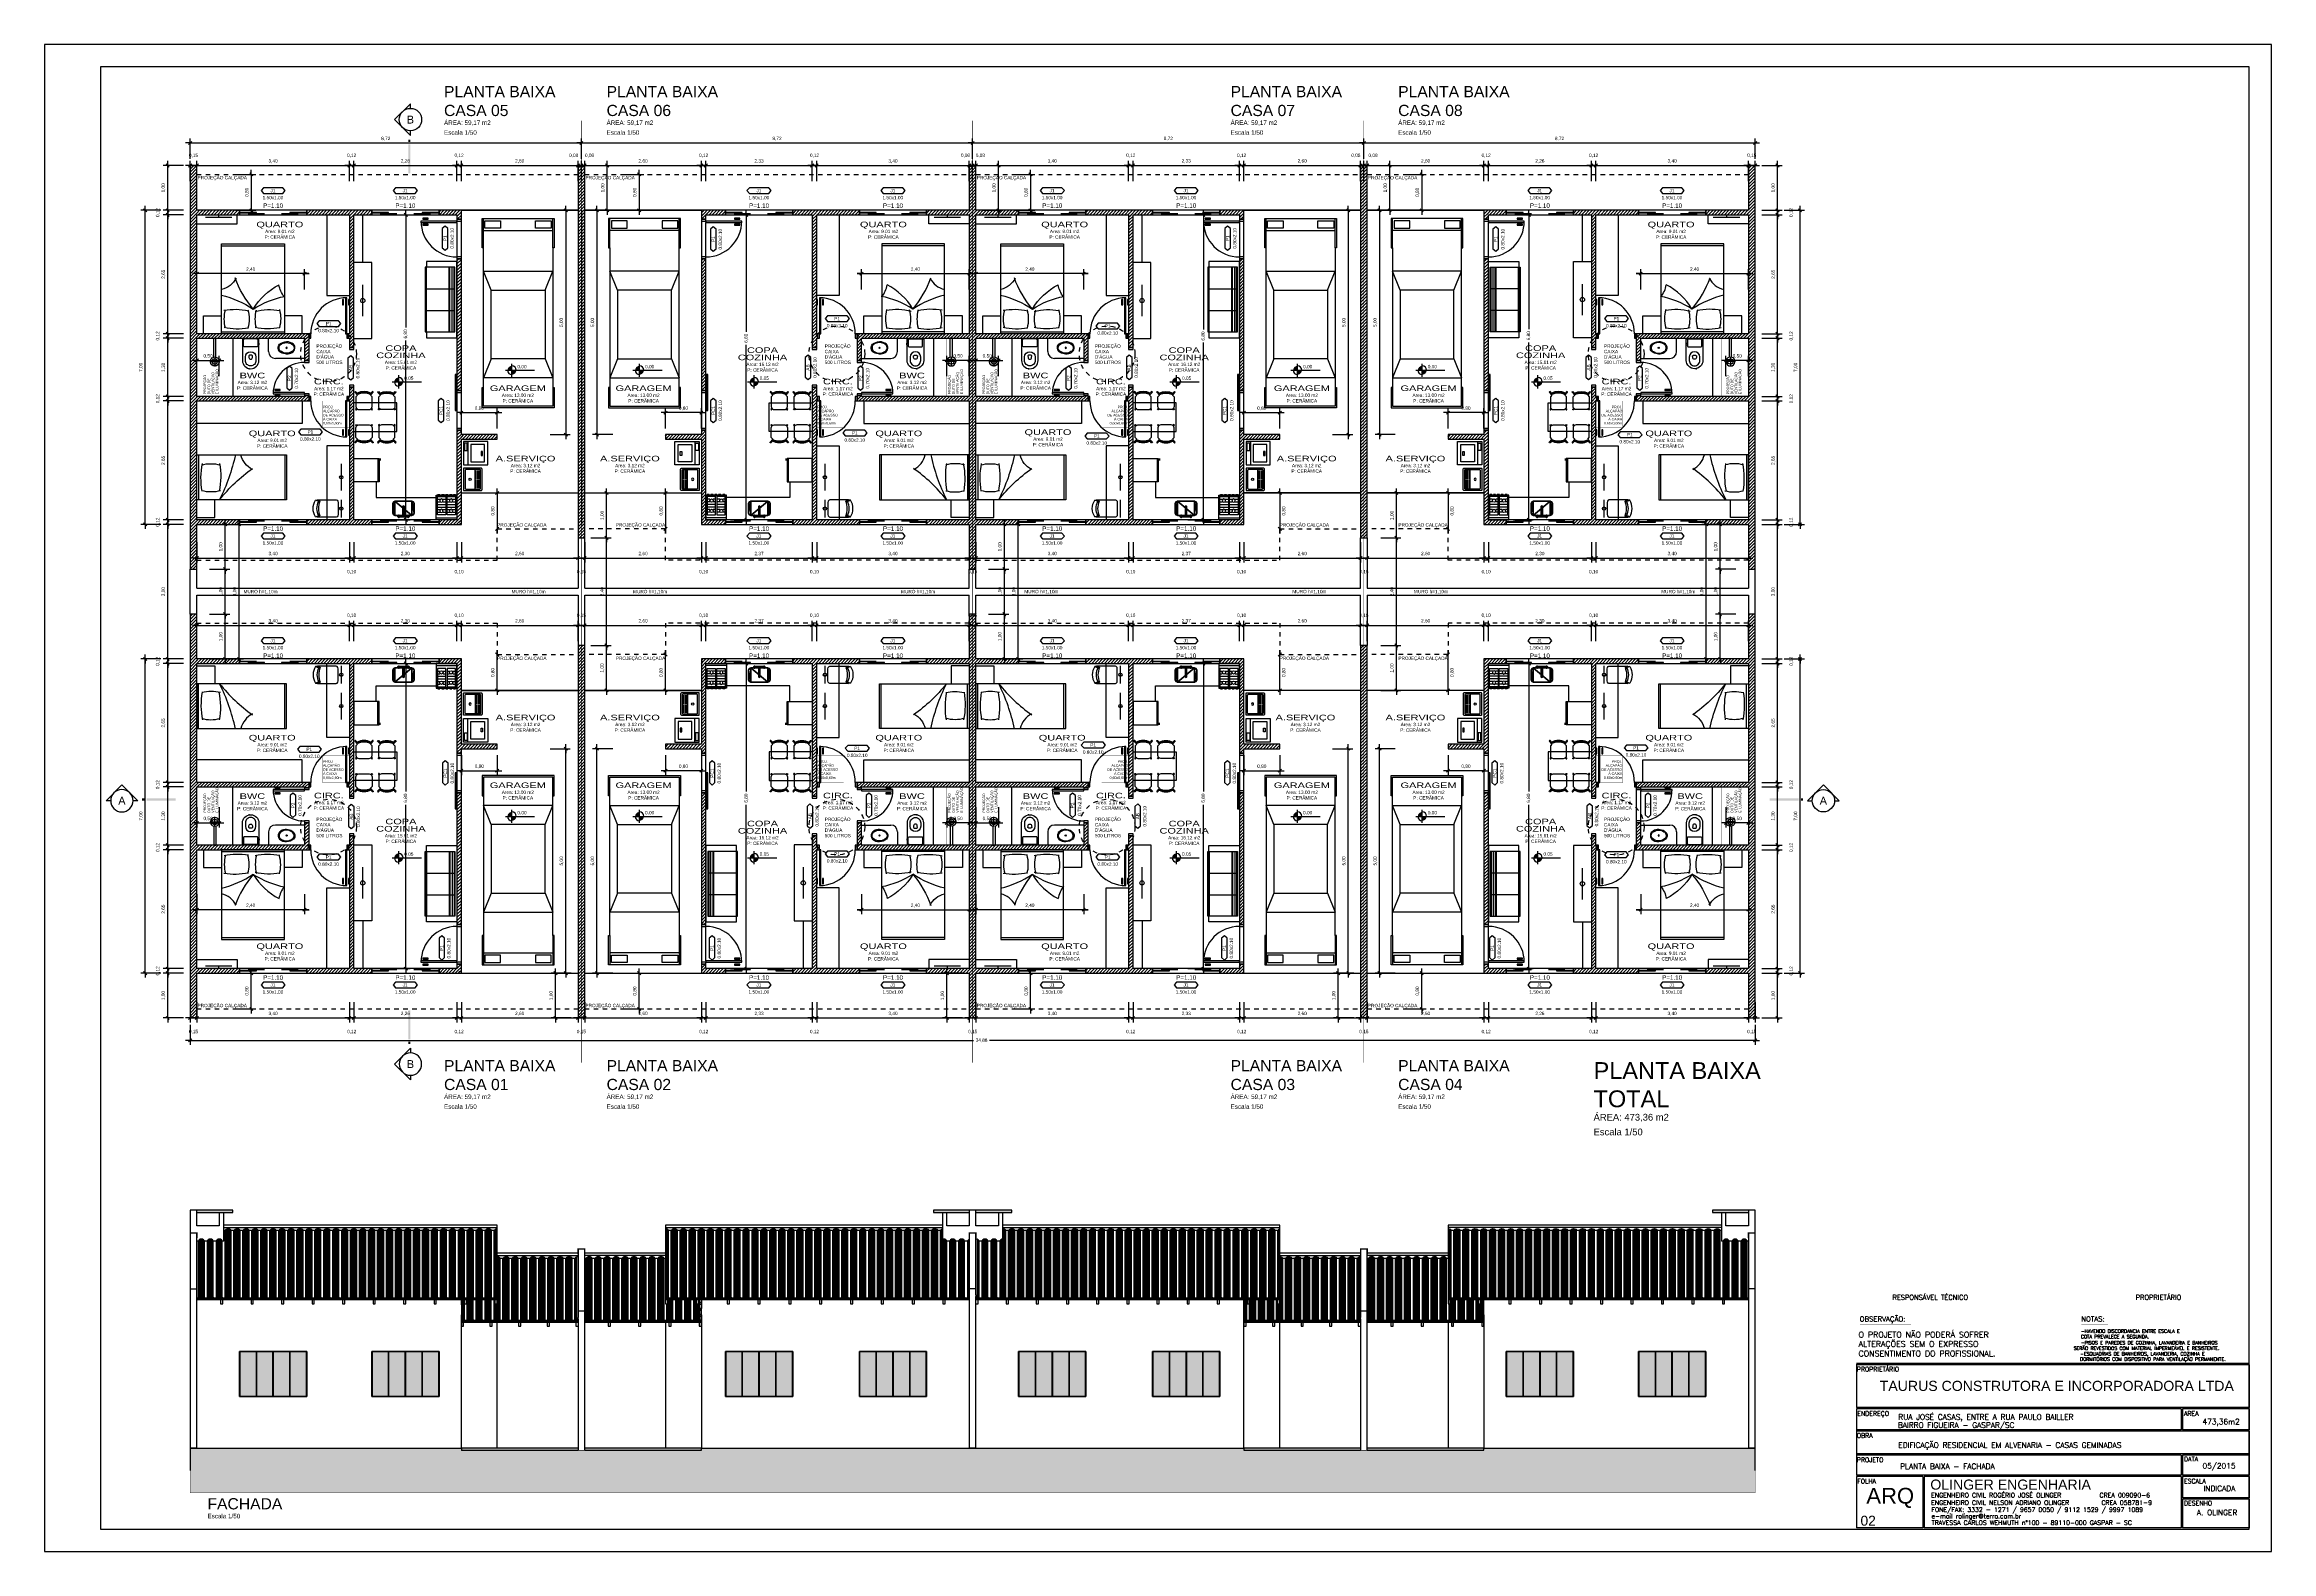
# Model space of a CAD drawing. Header units: metres. Extents: x 49 to 320, y -91 to 27.
# Drawn here: x 141.61 to 191.25, y -6.7 to 26.88 of the extents above; entities that cross this region are included whole.
import ezdxf
from ezdxf.enums import TextEntityAlignment as Align

# ---------------------------------------------------------------- set-up
doc = ezdxf.new("R2010")
doc.units = ezdxf.units.M
doc.header["$LTSCALE"] = 0.2
doc.linetypes.add('DASHED', pattern=[0.75, 0.5, -0.25])
for name, color, linetype in [('ARQ-___-___-CTA', 240, 'Continuous'), ('ARQ-___-___-LEG', 3, 'Continuous'), ('ARQ-___-___-TXT', 4, 'Continuous'), ('ARQ-___-___-VST', 9, 'Continuous'), ('ARQ-ALV', 6, 'Continuous'), ('ARQ-ALV-___-HTC', 13, 'Continuous'), ('ARQ-CXO', 2, 'Continuous'), ('ARQ-DVI', 1, 'Continuous'), ('ARQ-EQP', 24, 'Continuous'), ('ARQ-EQP-___-INT', 7, 'Continuous'), ('ARQ-FLH', 7, 'Continuous'), ('ARQ-MOB-___-INT', 7, 'Continuous'), ('ARQ-PIS', 2, 'Continuous')]:
    doc.layers.add(name, color=color, linetype=linetype)
doc.styles.add('CL100', font='ROMANS.SHX', dxfattribs={"height": 125})
doc.styles.add('CL40', font='ROMANS.SHX', dxfattribs={"height": 50})
doc.styles.add('CL60', font='ROMANS.SHX', dxfattribs={"height": 75})
doc.styles.add('REGUA100', font='arial.ttf')
doc.styles.add('REGUA120', font='arial.ttf')
doc.styles.add('REGUA140', font='arial.ttf')
doc.styles.add('REGUA200', font='arial.ttf')
doc.styles.add('REGUA60', font='arial.ttf')
doc.styles.add('REGUA80', font='arial.ttf')
doc.styles.add('ROMANS', font='romans', dxfattribs={"height": 6})
doc.dimstyles.new('Active3D', dxfattribs={"dimtxt": 1.5, "dimasz": 0.01, "dimexe": 2, "dimexo": 3, "dimgap": 0.98, "dimtad": 1, "dimlfac": -1, "dimrnd": 0.005, "dimzin": 0, "dimtxsty": 'REGUA60', "dimblk": 'COTATR', "dimcen": 4, "dimdle": 4, "dimclrt": 2, "dimadec": 0, "dimazin": 0, "dimtfac": 1, "dimtmove": 2, "dimatfit": 2, "dimfxl": 1, "dimarcsym": 0})
pattern_1 = [(45, (187.28258, -1), (-0.03535534, 0.03535534), [])]

# ---------------------------------------------------------------- blocks, each defined once
blk = doc.blocks.new('MBSOF232')
at = {"color": 0}
blk.add_lwpolyline([(100, 80), (-100, 80), (-100, 0), (-85, 0), (-85, -3), (85, -3), (85, 0), (100, 0)], close=True, dxfattribs=at)
at = {"layer": 'ARQ-MOB-___-INT'}
for p, q in [((85, 72.6), (-85, 72.6)), ((85, 67.9), (-85, 67.9)), ((85, 61.9), (-85, 61.9)), ((85, 59.9), (-85, 59.9)), ((-28.5, -3), (-28.5, 75)), ((28.3, -3), (28.3, 75)), ((85, 0.7), (-85, 0.7)), ((85, -1.3), (-85, -1.3))]:
    blk.add_line(p, q, dxfattribs=at)
blk.add_lwpolyline([(85, 0), (85, 75), (-85, 75), (-85, 0)], dxfattribs=at)
blk = doc.blocks.new('MCCUB1_3')
at = {"color": 254}
mesh = blk.add_polyface(dxfattribs=at)
corners = [(-24, -37, 70), (-22.5, -40.5, 70), (-19, -42, 70), (-24, -15, 70), (-22.5, -11.5, 70), (-19, -10, 70), (19, -10, 70), (19, -42, 70), (24, -15, 70), (24, -37, 70), (22.5, -40.5, 70), (22.5, -11.5, 70), (-24, -37, 85), (-22.5, -40.5, 85), (-19, -42, 85), (19, -42, 85), (22.5, -40.5, 85), (24, -37, 85), (24, -15, 85), (22.5, -11.5, 85), (19, -10, 85), (-19, -10, 85), (-22.5, -11.5, 85), (-24, -15, 85)]
mesh.append_faces([[corners[k] for k in face] for face in [(9, 7, 10), (6, 8, 11)]], dxfattribs={"vtx0": -1, "color": 254})
mesh.append_faces([[corners[k] for k in face] for face in [(0, 2, 3), (3, 2, 4), (4, 2, 5), (5, 2, 6), (8, 7, 9)]], dxfattribs={"vtx0": -1, "vtx1": -1, "color": 254})
mesh.append_faces([[corners[k] for k in face] for face in [(6, 7, 8)]], dxfattribs={"vtx0": -1, "vtx1": -1, "vtx2": -1, "color": 254})
mesh.append_faces([[corners[k] for k in face] for face in [(6, 2, 7)]], dxfattribs={"vtx0": -1, "vtx2": -1, "color": 254})
mesh.append_faces([[corners[k] for k in face] for face in [(12, 13, 0), (13, 14, 1), (14, 15, 2), (15, 16, 7), (16, 17, 10), (17, 18, 9), (18, 19, 8), (19, 20, 11), (20, 21, 6), (21, 22, 5), (22, 23, 4), (23, 12, 3)]], dxfattribs={"vtx1": -1, "color": 254})
mesh.append_faces([[corners[k] for k in face] for face in [(0, 1, 2), (13, 1, 0), (14, 2, 1), (15, 7, 2), (16, 10, 7), (17, 9, 10), (18, 8, 9), (19, 11, 8), (20, 6, 11), (21, 5, 6), (22, 4, 5), (23, 3, 4), (12, 0, 3)]], dxfattribs={"vtx2": -1, "color": 254})
mesh = blk.add_polyface(dxfattribs=at)
corners = [(-1.4, -30.5, 100.3), (-1.4, -30.5, 95.5), (-0.1, -31.3, 95.5), (-0.1, -31.3, 100.6), (-1.4, -29, 99.7), (-1.4, -29, 95.5), (-0.1, -28.3, 99.4), (-0.1, -28.3, 95.5), (1.2, -29, 99.7), (1.2, -29, 95.5), (1.2, -30.5, 100.3), (1.2, -30.5, 95.5), (-1.4, -27.2, 103.6), (-0.1, -27.5, 104.3), (-1.4, -26.6, 102.1), (-0.1, -26.3, 101.3), (1.2, -26.6, 102.1), (1.2, -27.2, 103.6), (-1.4, -10.6, 103.6), (-0.1, -10.3, 104.3), (-1.4, -11.2, 102.1), (-0.1, -11.5, 101.3), (1.2, -11.2, 102.1), (1.2, -10.6, 103.6), (-1.4, -7.6, 100.5), (-0.1, -7, 101), (-1.4, -8.6, 99.5), (-0.1, -9.2, 98.9), (1.2, -8.6, 99.5), (1.2, -7.6, 100.5), (-12.1, -6.6, 100), (-12.1, -7.3, 101.3), (11.9, -7.3, 101.3), (11.9, -6.6, 100), (-12.1, -7.4, 98.7), (11.9, -7.4, 98.7), (-12.1, -8.9, 98.7), (11.9, -8.9, 98.7), (-12.1, -9.6, 100), (11.9, -9.6, 100), (-12.1, -8.8, 101.3), (11.9, -8.8, 101.3), (12.5, -6.6, 106.9), (11.2, -5.7, 106.9), (9.7, -5.7, 106.9), (8.4, -6.6, 106.9), (7.9, -8.1, 106.9), (8.4, -9.6, 106.9), (9.6, -10.5, 106.9), (12.4, -9.6, 106.9), (11.2, -10.5, 106.9), (12.9, -8.1, 106.9), (12.5, -6.6, 101.9), (11.2, -5.7, 101.9), (9.7, -5.7, 101.9), (8.4, -6.6, 101.9), (7.9, -8.1, 101.9), (8.4, -9.6, 101.9), (9.6, -10.5, 101.9), (11.2, -10.5, 101.9), (12.4, -9.6, 101.9), (12.9, -8.1, 101.9), (-8.1, -8.1, 101.9), (-8.5, -6.6, 101.9), (-8.5, -6.6, 106.9), (-8.1, -8.1, 106.9), (-8.6, -9.6, 101.9), (-8.6, -9.6, 106.9), (-9.8, -10.5, 101.9), (-9.8, -10.5, 106.9), (-11.4, -10.5, 101.9), (-11.4, -10.5, 106.9), (-12.6, -9.6, 101.9), (-12.6, -9.6, 106.9), (-13.1, -8.1, 101.9), (-13.1, -8.1, 106.9), (-12.6, -6.6, 101.9), (-12.6, -6.6, 106.9), (-11.3, -5.7, 101.9), (-11.3, -5.7, 106.9), (-9.8, -5.7, 101.9), (-9.8, -5.7, 106.9)]
mesh.append_faces([[corners[k] for k in face] for face in [(30, 31, 32, 33), (34, 30, 33, 35), (36, 34, 35, 37), (38, 36, 37, 39), (40, 38, 39, 41), (31, 40, 41, 32), (52, 53, 43, 42), (53, 54, 44, 43), (54, 55, 45, 44), (55, 56, 46, 45), (56, 57, 47, 46), (57, 58, 48, 47), (58, 59, 50, 48), (59, 60, 49, 50), (60, 61, 51, 49), (61, 52, 42, 51), (62, 63, 64, 65), (66, 62, 65, 67), (68, 66, 67, 69), (70, 68, 69, 71), (72, 70, 71, 73), (74, 72, 73, 75), (76, 74, 75, 77), (78, 76, 77, 79), (80, 78, 79, 81), (63, 80, 81, 64)]], dxfattribs={"color": 254})
mesh.append_faces([[corners[k] for k in face] for face in [(32, 37, 35, 33), (49, 48, 50), (42, 49, 51), (64, 67, 65), (67, 71, 69)]], dxfattribs={"vtx0": -1, "color": 254})
mesh.append_faces([[corners[k] for k in face] for face in [(32, 39, 37), (42, 44, 45), (42, 45, 46), (42, 46, 47), (42, 47, 48), (64, 73, 71), (64, 75, 73), (64, 77, 75), (64, 79, 77)]], dxfattribs={"vtx0": -1, "vtx2": -1, "color": 254})
mesh.append_faces([[corners[k] for k in face] for face in [(24, 18, 19, 25), (26, 20, 18, 24), (27, 21, 20, 26), (28, 22, 21, 27), (29, 23, 22, 28), (25, 19, 23, 29)]], dxfattribs={"vtx1": -1, "color": 254})
mesh.append_faces([[corners[k] for k in face] for face in [(36, 38, 31)]], dxfattribs={"vtx1": -1, "vtx2": -1, "color": 254})
mesh.append_faces([[corners[k] for k in face] for face in [(12, 0, 3, 13), (14, 4, 0, 12), (15, 6, 4, 14), (16, 8, 6, 15), (17, 10, 8, 16), (13, 3, 10, 17), (18, 12, 13, 19), (20, 14, 12, 18), (21, 15, 14, 20), (22, 16, 15, 21), (23, 17, 16, 22), (19, 13, 17, 23)]], dxfattribs={"vtx1": -1, "vtx3": -1, "color": 254})
mesh.append_faces([[corners[k] for k in face] for face in [(32, 41, 39), (30, 34, 36, 31), (38, 40, 31), (42, 43, 44), (64, 81, 79)]], dxfattribs={"vtx2": -1, "color": 254})
mesh.append_faces([[corners[k] for k in face] for face in [(0, 1, 2, 3), (4, 5, 1, 0), (6, 7, 5, 4), (8, 9, 7, 6), (10, 11, 9, 8), (3, 2, 11, 10)]], dxfattribs={"vtx3": -1, "color": 254})
blk = doc.blocks.new('EQF4B__2')
at = {"color": 0}
blk.add_lwpolyline([(25.5, -5), (-25.5, -5), (-25.5, -66.5), (-21.4, -66.5), (-21.4, -67.9), (-16.2, -67.9), (-16.2, -66.5), (-11.3, -66.5), (-11.3, -67.9), (-6.2, -67.9), (-6.2, -66.5), (-1.7, -66.5), (-1.7, -67.9), (3.5, -67.9), (3.5, -66.5), (7.8, -66.5), (7.8, -67.9), (13, -67.9), (13, -66.5), (17, -66.5), (17, -67.9), (22.2, -67.9), (22.2, -66.5), (25.5, -66.5)], close=True, dxfattribs=at)
at = {"layer": 'ARQ-EQP-___-INT'}
for p, q in [((-25.3, -9.7), (25.3, -9.7)), ((-22.6, -24.1), (-16.8, -24.1)), ((-22.6, -30.6), (-16.8, -30.6)), ((-22.6, -36.7), (-1.4, -36.7)), ((-22.6, -43.3), (-1.4, -43.3)), ((-22.6, -49.6), (-16.8, -49.6)), ((-8.7, -24.1), (-1.4, -24.1)), ((-8.7, -30.6), (-1.4, -30.6)), ((-8.7, -49.6), (-1.4, -49.6)), ((1.4, -24.1), (7.2, -24.1)), ((1.4, -30.6), (7.2, -30.6)), ((1.4, -36.7), (22.6, -36.7)), ((1.4, -43.3), (22.6, -43.3)), ((1.4, -49.6), (7.2, -49.6)), ((15.3, -24.1), (22.6, -24.1)), ((15.3, -30.6), (22.6, -30.6)), ((15.3, -49.6), (22.6, -49.6)), ((-25.3, -64.4), (25.3, -64.4)), ((-22.6, -56.1), (-16.8, -56.1)), ((-8.7, -56.1), (-1.4, -56.1)), ((1.4, -56.1), (7.2, -56.1)), ((15.3, -56.1), (22.6, -56.1))]:
    blk.add_line(p, q, dxfattribs=at)
for points in [[(-22.6, -62.6), (-1.4, -62.6), (-1.4, -17.4), (-22.6, -17.4)], [(1.4, -62.6), (22.6, -62.6), (22.6, -17.4), (1.4, -17.4)]]:
    blk.add_lwpolyline(points, close=True, dxfattribs=at)
for centre in [(-12.8, -27.3), (-12.8, -52.8), (11.3, -27.3), (11.3, -52.8)]:
    blk.add_circle(centre, 4.04, dxfattribs=at)
blk = doc.blocks.new('EQREFR22')
at = {"color": 0}
blk.add_lwpolyline([(30.5, -10), (-30.5, -10), (-30.5, -76), (30.5, -76)], close=True, dxfattribs=at)
at = {"layer": 'ARQ-EQP-___-INT'}
for p, q in [((-30.5, -73), (30.5, -73)), ((-30.5, -79), (-25.5, -79))]:
    blk.add_line(p, q, dxfattribs=at)
blk = doc.blocks.new('MBCAD4_2')
at = {"color": 0}
blk.add_lwpolyline([(0, 49.7, 0.106639), (-19.2, 45.5), (-23.5, 49.9), (-25.1, 49.4), (-25.6, 47.8), (-18, 39.9), (-22.5, 34.9), (-22.5, 7.9, 0.159591), (-21, 3.3), (-23.5, 0.8), (-23, -0.8), (-21.3, -1.3), (-19, 1.2, 0.162734), (-14.5, -0.1), (0, -0.1), (14.5, -0.1, 0.162734), (19, 1.2), (21.3, -1.3), (23, -0.8), (23.5, 0.8), (21, 3.3, 0.159591), (22.5, 7.9), (22.5, 34.9), (18, 39.9), (25.6, 47.8), (25.1, 49.4), (23.5, 49.9), (19.2, 45.5, 0.106639), (0, 49.7)], format="xyb", dxfattribs=at)
at = {"layer": 'ARQ-MOB-___-INT'}
for p, q in [((-19, 1.2), (-21, 3.3)), ((-17.2, 41.8), (-19.2, 45.5)), ((17.2, 41.8), (19.2, 45.5)), ((19, 1.2), (21, 3.3))]:
    blk.add_line(p, q, dxfattribs=at)
for points in [[(-20.5, 46.8), (-22.2, 46.4), (-22.6, 44.7)], [(-19.2, 45.3), (-20, 43.7), (-21.7, 43.6)], [(19.2, 45.3), (20, 43.7), (21.7, 43.6)], [(20.5, 46.8), (22.2, 46.4), (22.6, 44.7)]]:
    blk.add_lwpolyline(points, dxfattribs=at)
for radius in [43.9, 41.7]:
    blk.add_arc((0, 3.8), radius, 65.57124, 114.39729, dxfattribs=at)
blk = doc.blocks.new('ACVEIC22')
at = {"color": 0}
blk.add_lwpolyline([(77, 180.7), (80, 180.7), (80, 226.2), (-80, 226.2), (-80, 180.7), (-77, 180.7), (-77, -130.7), (-80, -130.7), (-80, -196.3), (80, -196.3), (80, -130.7), (77, -130.7)], close=True, dxfattribs=at)
at = {"layer": 'ARQ-EQP-___-INT'}
for p, q in [((77, 222.3), (-77, 222.3)), ((-77, 222.3), (-77, 180.7)), ((77, 180.7), (77, 222.3)), ((77, 158.9), (-77, 158.9)), ((-60, 116.6), (-77, 158.9)), ((60, 116.6), (77, 158.9)), ((-60, -36.5), (-77, -78.8)), ((60, -36.5), (77, -78.8)), ((-77, -78.8), (77, -78.8)), ((-77, -130.7), (-77, -196.3)), ((77, -130.7), (77, -196.3)), ((-77, -169.3), (77, -169.3))]:
    blk.add_line(p, q, dxfattribs=at)
for points in [[(60, 116.6), (-60, 116.6), (-60, -36.5), (60, -36.5)], [(-39, -191.1), (-39, -174.3), (-74, -174.3), (-74, -191.1)], [(73.6, -191.1), (73.6, -174.3), (38.6, -174.3), (38.6, -191.1)]]:
    blk.add_lwpolyline(points, close=True, dxfattribs=at)
blk = doc.blocks.new('EQLAV1_2')
at = {"color": 0}
blk.add_lwpolyline([(30.8, -10), (-30.8, -10), (-30.8, -73.5), (30.8, -73.5)], close=True, dxfattribs=at)
at = {"layer": 'ARQ-EQP-___-INT'}
blk.add_line((30.8, -21.3), (-30.8, -21.3), dxfattribs=at)
for points in [[(22.9, -64.6), (22.9, -28.8), (-23, -28.8), (-23, -64.6)], [(4, -59.7), (4, -55.7), (-6, -55.7), (-6, -59.7)], [(6.4, -19.6), (26.4, -19.6), (26.4, -12.1), (6.4, -12.1)]]:
    blk.add_lwpolyline(points, close=True, dxfattribs=at)
blk = doc.blocks.new('SAT13S_2')
at = {"layer": 'ARQ-EQP', "color": 0, "linetype": 'ByBlock'}
blk.add_lwpolyline([(-26.5, -48.5), (26.5, -48.5, 0.414214), (29.5, -45.5), (29.5, -1, 0.414214), (28.5, 0), (-28.5, 0, 0.414214), (-29.5, -1), (-29.5, -45.5, 0.414214)], format="xyb", close=True, dxfattribs=at)
at = {"layer": 'ARQ-EQP-___-INT'}
for points in [[(25.5, -27.7), (25.5, -6, 0.414214), (23.5, -4), (-23.5, -4, 0.414214), (-25.5, -6), (-25.5, -27.7)], [(-25.5, -27.8), (-25.5, -29.7, 0.414214), (-24.5, -30.6), (-23.2, -30.6), (23.1, -30.6), (24.5, -30.6, 0.414214), (25.5, -29.7), (25.5, -27.8)], [(-25.5, -30.5), (-25.5, -42.5, 0.414214), (-23.5, -44.5)], [(-23.5, -44.5), (23.5, -44.5, 0.414214), (25.5, -42.5), (25.5, -30.5, 0.414214)], [(-23.2, -33), (-0.9, -33, 0.414214)], [(-23.2, -37), (-0.9, -37, 0.414214)], [(-23.2, -41), (-0.9, -41, 0.414214)], [(0.8, -33), (23.1, -33, 0.414214)], [(0.8, -37), (23.1, -37, 0.414214)], [(0.8, -41), (23.1, -41, 0.414214)]]:
    blk.add_lwpolyline(points, format="xyb", dxfattribs=at)
blk.add_circle((0, -17), 2.8, dxfattribs=at)
blk = doc.blocks.new('SAC616S2')
at = {"layer": 'ARQ-EQP', "color": 0, "linetype": 'ByBlock'}
blk.add_lwpolyline([(18.2, -1.5, -0.329256), (18.5, -1.9), (18.5, -49.6, -0.412623), (0, -68, -0.412623), (-18.5, -49.6), (-18.5, -14.5), (-18.9, -14.5), (-18.9, -11), (-18.5, -11), (-18.5, -1.9, -0.329256), (-18.2, -1.5), (-17.3, -1.5), (0, -1.5), (17.3, -1.5)], format="xyb", close=True, dxfattribs=at)
at = {"layer": 'ARQ-EQP-___-INT'}
for p, q in [((-18.5, -11), (-16, -11)), ((-18.5, -14.5), (-16, -14.5))]:
    blk.add_line(p, q, dxfattribs=at)
blk.add_lwpolyline([(-14, -1.5, 0.324141), (-16, -3.5), (-16, -17.5, 0.333333), (-14.5, -19), (0, -19), (14.5, -19, 0.333333), (16, -17.5), (16, -3.5, 0.324141), (14, -1.5, 0.324141)], format="xyb", dxfattribs=at)
for points in [[(0, -61.7, 0.418677), (11.8, -50), (11.8, -42.1, 0.411784), (0, -30.2, 0.411784), (-11.8, -42.1), (-11.8, -50, 0.418677)], [(0, -47, -0.428571), (-4, -43.3), (-4.3, -39.3, -0.16754), (0, -37.8, -0.16754), (4.3, -39.3), (4, -43.3, -0.428571)]]:
    blk.add_lwpolyline(points, format="xyb", close=True, dxfattribs=at)
blk.add_point((3.3, -68), dxfattribs=at)
blk = doc.blocks.new('SACHS__2')
at = {"layer": 'ARQ-EQP', "color": 0, "linetype": 'ByBlock'}
for p, q in [((42.3, 2.4), (0, 2.4)), ((0, 2.4), (0, -2.4)), ((42.3, -2.4), (0, -2.4))]:
    blk.add_line(p, q, dxfattribs=at)
blk.add_arc((52, 0), 10, 193.8865, 166.1135, dxfattribs=at)
at = {"layer": 'ARQ-EQP-___-INT'}
for p, q in [((41.6, 0), (63.2, 0)), ((52, 11.2), (52, -11.2))]:
    blk.add_line(p, q, dxfattribs=at)
blk.add_circle((52, 0), 6, dxfattribs=at)
blk = doc.blocks.new('SAL37S_2')
at = {"layer": 'ARQ-EQP-___-INT'}
for points in [[(0, -10, 0.145827), (-16.8, -14.9, 0.090827), (-22, -19.4, 0.12568), (-24.8, -26.7, 0.221372), (-20.6, -38.8, 0.186059), (0, -46.5, 0.186059)], [(0, -10, -0.145827), (16.8, -14.9, -0.090827), (22, -19.4, -0.12568), (24.8, -26.7, -0.221372), (20.6, -38.8, -0.186059), (0, -46.5, -0.186059)]]:
    blk.add_lwpolyline(points, format="xyb", dxfattribs=at)
blk.add_lwpolyline([(0, -12.5, 0.14623), (-15.5, -17, 0.09047), (-20, -20.9, 0.123903), (-22.4, -27, 0.21906), (-18.9, -37, 0.185248), (0, -44.1, 0.185248), (18.8, -37, 0.21906), (22.3, -27, 0.123903), (20, -20.9, 0.09047), (15.5, -17, 0.14623)], format="xyb", close=True, dxfattribs=at)
blk.add_circle((0, -28.3), 1.8, dxfattribs=at)
blk = doc.blocks.new('MDCCAS22')
at = {"color": 0}
blk.add_lwpolyline([(140, 0), (0, 0), (0, -200), (140, -200)], close=True, dxfattribs=at)
at = {"layer": 'ARQ-MOB-___-INT'}
for p, q in [((0, -4), (140, -4)), ((0, -196), (140, -196))]:
    blk.add_line(p, q, dxfattribs=at)
for centre, radius, start, end in [((36.1, -140.6), 130.3, 79.4574, 103.5108), ((82.9, -32.7), 76.8, 164.4859, 195.5141), ((-15.2, -32.7), 76.8, 344.4859, 15.5141), ((103.9, -146.6), 135.9, 78.8076, 102.3609), ((152, -32.7), 76.8, 164.4859, 195.5141), ((55.1, -33.5), 76.8, 344.4859, 15.5141), ((-55.5, 137.5), 230.1, 283.8685, 303.2771), ((-12, -146.7), 50, 27.333, 76.0256), ((29.7, 76), 130.3, 259.2981, 283.3522), ((243.1, -201.8), 226.4, 139.561, 159.9361), ((178.6, 112.9), 199.5, 237.2741, 259.1518), ((195, 19.5), 144.8, 210.9361, 242.5714), ((106.9, 82.4), 136, 256.2959, 279.8409), ((188.2, -119.8), 61.2, 142.0564, 169.8271)]:
    blk.add_arc(centre, radius, start, end, dxfattribs=at)
blk = doc.blocks.new('MDCSOL_2')
at = {"color": 0}
blk.add_lwpolyline([(100, 0), (0, 0), (0, -200), (100, -200)], close=True, dxfattribs=at)
at = {"layer": 'ARQ-MOB-___-INT'}
for p, q in [((0, -4), (100, -4)), ((0, -196), (100, -196))]:
    blk.add_line(p, q, dxfattribs=at)
for centre, radius, start, end in [((52.9, -178), 168.8, 80.3508, 101.4751), ((96.5, -31.4), 76.8, 164.4859, 195.5141), ((6, -31.9), 76.8, 344.4859, 15.5141), ((-91.7, 334.7), 430.4, 282.26, 296.444), ((-12, -146.7), 50, 27.333, 76.0256), ((47.8, 115.6), 168.8, 260.2113, 281.3355), ((323.6, -332.3), 359.5, 128.467, 144.6276)]:
    blk.add_arc(centre, radius, start, end, dxfattribs=at)
blk = doc.blocks.new('MEAM___2')
at = {"color": 0}
blk.add_lwpolyline([(24, 28), (23, 33.4, 0.289108), (-23, 33.4), (-24, 28), (-24, -24.4), (-23.1, -26.5), (-20.5, -28.8), (-16.9, -29.5), (16.9, -29.5), (20.5, -28.8), (23.1, -26.5), (24, -24.4)], format="xyb", close=True, dxfattribs=at)
at = {"layer": 'ARQ-MOB-___-INT'}
for p, q in [((-19.7, 24.7), (-20.7, 20.4)), ((20.7, 20.4), (19.7, 24.7))]:
    blk.add_line(p, q, dxfattribs=at)
for points in [[(24, 28), (20.7, 20.4, 0.187405), (-20.7, 20.4), (-24, 28)], [(23, 33.4), (19.7, 24.7, 0.252581), (-19.7, 24.7), (-23, 33.4)]]:
    blk.add_lwpolyline(points, format="xyb", dxfattribs=at)
blk = doc.blocks.new('MECAD4_2')
at = {"color": 0}
blk.add_blockref('MEAM___2', (0, 0), dxfattribs=at)
blk = doc.blocks.new('IndEsq1')
blk.add_lwpolyline([(-4.32, 0.44), (4.32, 0.44), (5.38, 1.7), (4.32, 2.96), (-4.32, 2.96), (-5.38, 1.7)], close=True)
at = {"color": 0, "style": 'REGUA60', "width": 1.4}
for tag, p in [('CODESQUAD', (-0.08, 0.95)), ('DIMESQUAD', (-0.08, -2.17))]:
    blk.add_attdef(tag, text='', height=1.5, dxfattribs=at).set_placement(p, align=Align.CENTER)
at = {"color": 0, "style": 'REGUA60', "width": 1.4, "flags": 9}
blk.add_attdef('PEITORIL', text='', height=1.5, dxfattribs=at).set_placement((0.22, -4.49), align=Align.CENTER)
at = {"style": 'REGUA60', "width": 1.4, "flags": 9}
blk.add_attdef('LOCAL', text='', height=1.5, dxfattribs=at).set_placement((-0.08, -6.56), align=Align.CENTER)
blk = doc.blocks.new('IndUni1')
at = {"color": 4, "style": 'REGUA100', "width": 1.4, "flags": 8}
blk.add_attdef('NOME1', text='', height=2.5, dxfattribs=at).set_placement((0.24, 2.99), align=Align.CENTER)
at = {"color": 4, "style": 'REGUA100', "width": 1.4}
blk.add_attdef('NOME2', text='', height=2.5, dxfattribs=at).set_placement((0.24, -0.22), align=Align.CENTER)
at = {"color": 0, "style": 'REGUA60', "width": 1.4}
for tag, p in [('PAREDE', (0.24, -10.32)), ('PERIM', (0.24, -5.32)), ('AREA', (0.24, -2.82)), ('PISO', (0.24, -7.82)), ('TETO', (0.24, -12.82))]:
    blk.add_attdef(tag, text='', height=1.5, dxfattribs=at).set_placement(p, align=Align.CENTER)
blk = doc.blocks.new('Corte2')
at = {"color": 4}
blk.add_lwpolyline([(-5, 0), (-7.07, 0), (0, 7.07), (7.07, 0), (5, 0, 1)], format="xyb", close=True, dxfattribs=at)
blk.add_arc((0, 0), 5, 180, 0)
at = {"color": 4, "linetype": 'ByBlock'}
for points in [[(9, 0), (9, 1), (10, 0), (10, 1)], [(11, 0), (11, 1), (24, 0), (24, 1)]]:
    blk.add_solid(points, dxfattribs=at)
at = {"color": 0, "linetype": 'ByBlock', "style": 'REGUA140', "width": 1.4}
blk.add_attdef('CODCORTE', text='', height=3.5, dxfattribs=at).set_placement((0, 0), align=Align.MIDDLE)
blk = doc.blocks.new('Titul1')
at = {"color": 6, "style": 'REGUA200', "width": 1.4}
blk.add_attdef('TITULO', (0, 0), '', height=5, dxfattribs=at)
at = {"color": 0, "style": 'REGUA80', "width": 1.4}
blk.add_attdef('ESCALA', (0, -3.98), '', height=2, dxfattribs=at)
blk = doc.blocks.new('COTATR')
at = {"color": 6}
blk.add_line((-71, -71), (71, 71), dxfattribs=at)
at = {"color": 0, "linetype": 'ByBlock'}
blk.add_line((0, 0), (200, 0), dxfattribs=at)
blk = doc.blocks.new('*D27')
at = {"layer": 'ARQ-___-___-CTA', "color": 0, "lineweight": -2, "transparency": 16777216}
for p, q in [((145.009, 9.881), (145.009, 9.431)), ((145.009, 9.531), (145.508, 9.531)), ((145.509, 9.881), (145.509, 9.431))]:
    blk.add_line(p, q, dxfattribs=at)
at = {"layer": 'Defpoints', "color": 0, "transparency": 16777216}
for p in [(145.009, 10.031), (145.509, 10.031), (145.509, 9.531)]:
    blk.add_point(p, dxfattribs=at)
at = {"layer": 'ARQ-___-___-CTA', "color": 0, "lineweight": -2, "transparency": 16777216, "xscale": 0.0005, "yscale": 0.0005, "zscale": 0.0005, "rotation": 180}
blk.add_blockref('COTATR', (145.009, 9.531), dxfattribs=at)
at = {"layer": 'ARQ-___-___-CTA', "color": 0, "lineweight": -2, "transparency": 16777216, "xscale": 0.0005, "yscale": 0.0005, "zscale": 0.0005}
blk.add_blockref('COTATR', (145.509, 9.531), dxfattribs=at)
at = {"layer": 'ARQ-___-___-CTA', "color": 2, "transparency": 16777216, "insert": (145.259, 9.625), "char_height": 0.075, "attachment_point": 5, "style": 'REGUA60'}
blk.add_mtext('0,50', dxfattribs=at)
blk = doc.blocks.new('*D28')
at = {"layer": 'ARQ-___-___-CTA', "color": 0, "lineweight": -2, "transparency": 16777216}
for p, q in [((161.724, 9.881), (161.724, 9.431)), ((162.223, 9.531), (161.724, 9.531)), ((162.224, 9.881), (162.224, 9.431))]:
    blk.add_line(p, q, dxfattribs=at)
at = {"layer": 'Defpoints', "color": 0, "transparency": 16777216}
for p in [(161.724, 10.031), (162.224, 10.031), (161.724, 9.531)]:
    blk.add_point(p, dxfattribs=at)
at = {"layer": 'ARQ-___-___-CTA', "color": 0, "lineweight": -2, "transparency": 16777216, "xscale": 0.0005, "yscale": 0.0005, "zscale": 0.0005, "rotation": 180}
blk.add_blockref('COTATR', (161.724, 9.531), dxfattribs=at)
at = {"layer": 'ARQ-___-___-CTA', "color": 0, "lineweight": -2, "transparency": 16777216, "xscale": 0.0005, "yscale": 0.0005, "zscale": 0.0005}
blk.add_blockref('COTATR', (162.224, 9.531), dxfattribs=at)
at = {"layer": 'ARQ-___-___-CTA', "color": 2, "transparency": 16777216, "insert": (161.974, 9.625), "char_height": 0.075, "attachment_point": 5, "style": 'REGUA60'}
blk.add_mtext('0,50', dxfattribs=at)
blk = doc.blocks.new('*D30')
at = {"layer": 'ARQ-___-___-CTA', "color": 0, "lineweight": -2, "transparency": 16777216}
for p, q in [((179.089, 9.881), (179.089, 9.431)), ((179.588, 9.531), (179.089, 9.531)), ((179.589, 9.881), (179.589, 9.431))]:
    blk.add_line(p, q, dxfattribs=at)
at = {"layer": 'Defpoints', "color": 0, "transparency": 16777216}
for p in [(179.089, 10.031), (179.589, 10.031), (179.089, 9.531)]:
    blk.add_point(p, dxfattribs=at)
at = {"layer": 'ARQ-___-___-CTA', "color": 0, "lineweight": -2, "transparency": 16777216, "xscale": 0.0005, "yscale": 0.0005, "zscale": 0.0005, "rotation": 180}
blk.add_blockref('COTATR', (179.089, 9.531), dxfattribs=at)
at = {"layer": 'ARQ-___-___-CTA', "color": 0, "lineweight": -2, "transparency": 16777216, "xscale": 0.0005, "yscale": 0.0005, "zscale": 0.0005}
blk.add_blockref('COTATR', (179.589, 9.531), dxfattribs=at)
at = {"layer": 'ARQ-___-___-CTA', "color": 2, "transparency": 16777216, "insert": (179.339, 9.625), "char_height": 0.075, "attachment_point": 5, "style": 'REGUA60'}
blk.add_mtext('0,50', dxfattribs=at)
blk = doc.blocks.new('*D29')
at = {"layer": 'ARQ-___-___-CTA', "color": 0, "lineweight": -2, "transparency": 16777216}
for p, q in [((162.374, 9.881), (162.374, 9.431)), ((162.374, 9.531), (162.873, 9.531)), ((162.874, 9.881), (162.874, 9.431))]:
    blk.add_line(p, q, dxfattribs=at)
at = {"layer": 'Defpoints', "color": 0, "transparency": 16777216}
for p in [(162.374, 10.031), (162.874, 10.031), (162.874, 9.531)]:
    blk.add_point(p, dxfattribs=at)
at = {"layer": 'ARQ-___-___-CTA', "color": 0, "lineweight": -2, "transparency": 16777216, "xscale": 0.0005, "yscale": 0.0005, "zscale": 0.0005, "rotation": 180}
blk.add_blockref('COTATR', (162.374, 9.531), dxfattribs=at)
at = {"layer": 'ARQ-___-___-CTA', "color": 0, "lineweight": -2, "transparency": 16777216, "xscale": 0.0005, "yscale": 0.0005, "zscale": 0.0005}
blk.add_blockref('COTATR', (162.874, 9.531), dxfattribs=at)
at = {"layer": 'ARQ-___-___-CTA', "color": 2, "transparency": 16777216, "insert": (162.624, 9.625), "char_height": 0.075, "attachment_point": 5, "style": 'REGUA60'}
blk.add_mtext('0,50', dxfattribs=at)
blk = doc.blocks.new('*D31')
at = {"layer": 'ARQ-___-___-CTA', "color": 0, "lineweight": -2, "transparency": 16777216}
for p, q in [((145.009, 19.491), (145.009, 19.941)), ((145.509, 19.491), (145.509, 19.941)), ((145.009, 19.841), (145.508, 19.841))]:
    blk.add_line(p, q, dxfattribs=at)
at = {"layer": 'Defpoints', "color": 0, "transparency": 16777216}
for p in [(145.509, 19.841), (145.009, 19.341), (145.509, 19.341)]:
    blk.add_point(p, dxfattribs=at)
at = {"layer": 'ARQ-___-___-CTA', "color": 0, "lineweight": -2, "transparency": 16777216, "xscale": 0.0005, "yscale": 0.0005, "zscale": 0.0005, "rotation": 180}
blk.add_blockref('COTATR', (145.009, 19.841), dxfattribs=at)
at = {"layer": 'ARQ-___-___-CTA', "color": 0, "lineweight": -2, "transparency": 16777216, "xscale": 0.0005, "yscale": 0.0005, "zscale": 0.0005}
blk.add_blockref('COTATR', (145.509, 19.841), dxfattribs=at)
at = {"layer": 'ARQ-___-___-CTA', "color": 2, "transparency": 16777216, "insert": (145.259, 19.935), "char_height": 0.075, "attachment_point": 5, "style": 'REGUA60'}
blk.add_mtext('0,50', dxfattribs=at)
blk = doc.blocks.new('*D32')
at = {"layer": 'ARQ-___-___-CTA', "color": 0, "lineweight": -2, "transparency": 16777216}
for p, q in [((161.724, 19.491), (161.724, 19.941)), ((162.224, 19.491), (162.224, 19.941)), ((162.223, 19.841), (161.724, 19.841))]:
    blk.add_line(p, q, dxfattribs=at)
at = {"layer": 'Defpoints', "color": 0, "transparency": 16777216}
for p in [(161.724, 19.841), (161.724, 19.341), (162.224, 19.341)]:
    blk.add_point(p, dxfattribs=at)
at = {"layer": 'ARQ-___-___-CTA', "color": 0, "lineweight": -2, "transparency": 16777216, "xscale": 0.0005, "yscale": 0.0005, "zscale": 0.0005, "rotation": 180}
blk.add_blockref('COTATR', (161.724, 19.841), dxfattribs=at)
at = {"layer": 'ARQ-___-___-CTA', "color": 0, "lineweight": -2, "transparency": 16777216, "xscale": 0.0005, "yscale": 0.0005, "zscale": 0.0005}
blk.add_blockref('COTATR', (162.224, 19.841), dxfattribs=at)
at = {"layer": 'ARQ-___-___-CTA', "color": 2, "transparency": 16777216, "insert": (161.974, 19.935), "char_height": 0.075, "attachment_point": 5, "style": 'REGUA60'}
blk.add_mtext('0,50', dxfattribs=at)
blk = doc.blocks.new('*D33')
at = {"layer": 'ARQ-___-___-CTA', "color": 0, "lineweight": -2, "transparency": 16777216}
for p, q in [((179.089, 19.491), (179.089, 19.941)), ((179.589, 19.491), (179.589, 19.941)), ((179.588, 19.841), (179.089, 19.841))]:
    blk.add_line(p, q, dxfattribs=at)
at = {"layer": 'Defpoints', "color": 0, "transparency": 16777216}
for p in [(179.089, 19.841), (179.089, 19.341), (179.589, 19.341)]:
    blk.add_point(p, dxfattribs=at)
at = {"layer": 'ARQ-___-___-CTA', "color": 0, "lineweight": -2, "transparency": 16777216, "xscale": 0.0005, "yscale": 0.0005, "zscale": 0.0005, "rotation": 180}
blk.add_blockref('COTATR', (179.089, 19.841), dxfattribs=at)
at = {"layer": 'ARQ-___-___-CTA', "color": 0, "lineweight": -2, "transparency": 16777216, "xscale": 0.0005, "yscale": 0.0005, "zscale": 0.0005}
blk.add_blockref('COTATR', (179.589, 19.841), dxfattribs=at)
at = {"layer": 'ARQ-___-___-CTA', "color": 2, "transparency": 16777216, "insert": (179.339, 19.935), "char_height": 0.075, "attachment_point": 5, "style": 'REGUA60'}
blk.add_mtext('0,50', dxfattribs=at)
blk = doc.blocks.new('*D34')
at = {"layer": 'ARQ-___-___-CTA', "color": 0, "lineweight": -2, "transparency": 16777216}
for p, q in [((162.374, 19.491), (162.374, 19.941)), ((162.874, 19.491), (162.874, 19.941)), ((162.374, 19.841), (162.873, 19.841))]:
    blk.add_line(p, q, dxfattribs=at)
at = {"layer": 'Defpoints', "color": 0, "transparency": 16777216}
for p in [(162.874, 19.841), (162.374, 19.341), (162.874, 19.341)]:
    blk.add_point(p, dxfattribs=at)
at = {"layer": 'ARQ-___-___-CTA', "color": 0, "lineweight": -2, "transparency": 16777216, "xscale": 0.0005, "yscale": 0.0005, "zscale": 0.0005, "rotation": 180}
blk.add_blockref('COTATR', (162.374, 19.841), dxfattribs=at)
at = {"layer": 'ARQ-___-___-CTA', "color": 0, "lineweight": -2, "transparency": 16777216, "xscale": 0.0005, "yscale": 0.0005, "zscale": 0.0005}
blk.add_blockref('COTATR', (162.874, 19.841), dxfattribs=at)
at = {"layer": 'ARQ-___-___-CTA', "color": 2, "transparency": 16777216, "insert": (162.624, 19.935), "char_height": 0.075, "attachment_point": 5, "style": 'REGUA60'}
blk.add_mtext('0,50', dxfattribs=at)
blk = doc.blocks.new('*D35')
at = {"layer": 'ARQ-___-___-CTA', "color": 0, "lineweight": -2, "transparency": 16777216}
for p, q in [((144.859, 23.836), (144.859, 24.286)), ((144.859, 24.186), (145.008, 24.186)), ((145.009, 23.836), (145.009, 24.286))]:
    blk.add_line(p, q, dxfattribs=at)
at = {"layer": 'Defpoints', "color": 0, "transparency": 16777216}
for p in [(145.009, 24.186), (144.859, 23.686), (145.009, 23.686)]:
    blk.add_point(p, dxfattribs=at)
at = {"layer": 'ARQ-___-___-CTA', "color": 0, "lineweight": -2, "transparency": 16777216, "xscale": 0.0005, "yscale": 0.0005, "zscale": 0.0005, "rotation": 180}
blk.add_blockref('COTATR', (144.859, 24.186), dxfattribs=at)
at = {"layer": 'ARQ-___-___-CTA', "color": 0, "lineweight": -2, "transparency": 16777216, "xscale": 0.0005, "yscale": 0.0005, "zscale": 0.0005}
blk.add_blockref('COTATR', (145.009, 24.186), dxfattribs=at)
at = {"layer": 'ARQ-___-___-CTA', "color": 2, "transparency": 16777216, "insert": (144.934, 24.405), "char_height": 0.075, "attachment_point": 5, "style": 'REGUA60'}
blk.add_mtext('0,15', dxfattribs=at)
blk = doc.blocks.new('*D36')
at = {"layer": 'ARQ-___-___-CTA', "color": 0, "lineweight": -2, "transparency": 16777216}
for p, q in [((145.009, 24.186), (148.408, 24.186)), ((148.409, 23.836), (148.409, 24.286))]:
    blk.add_line(p, q, dxfattribs=at)
at = {"layer": 'Defpoints', "color": 0, "transparency": 16777216}
for p in [(148.409, 24.186), (145.009, 23.686), (148.409, 23.686)]:
    blk.add_point(p, dxfattribs=at)
at = {"layer": 'ARQ-___-___-CTA', "color": 0, "lineweight": -2, "transparency": 16777216, "xscale": 0.0005, "yscale": 0.0005, "zscale": 0.0005, "rotation": 180}
blk.add_blockref('COTATR', (145.009, 24.186), dxfattribs=at)
at = {"layer": 'ARQ-___-___-CTA', "color": 0, "lineweight": -2, "transparency": 16777216, "xscale": 0.0005, "yscale": 0.0005, "zscale": 0.0005}
blk.add_blockref('COTATR', (148.409, 24.186), dxfattribs=at)
at = {"layer": 'ARQ-___-___-CTA', "color": 2, "transparency": 16777216, "insert": (146.709, 24.28), "char_height": 0.075, "attachment_point": 5, "style": 'REGUA60'}
blk.add_mtext('3,40', dxfattribs=at)
blk = doc.blocks.new('*D37')
at = {"layer": 'ARQ-___-___-CTA', "color": 0, "lineweight": -2, "transparency": 16777216}
for p, q in [((150.904, 24.186), (153.503, 24.186)), ((153.504, 23.836), (153.504, 24.286))]:
    blk.add_line(p, q, dxfattribs=at)
at = {"layer": 'Defpoints', "color": 0, "transparency": 16777216}
for p in [(153.504, 24.186), (150.904, 23.686), (153.504, 23.686)]:
    blk.add_point(p, dxfattribs=at)
at = {"layer": 'ARQ-___-___-CTA', "color": 0, "lineweight": -2, "transparency": 16777216, "xscale": 0.0005, "yscale": 0.0005, "zscale": 0.0005, "rotation": 180}
blk.add_blockref('COTATR', (150.904, 24.186), dxfattribs=at)
at = {"layer": 'ARQ-___-___-CTA', "color": 0, "lineweight": -2, "transparency": 16777216, "xscale": 0.0005, "yscale": 0.0005, "zscale": 0.0005}
blk.add_blockref('COTATR', (153.504, 24.186), dxfattribs=at)
at = {"layer": 'ARQ-___-___-CTA', "color": 2, "transparency": 16777216, "insert": (152.204, 24.28), "char_height": 0.075, "attachment_point": 5, "style": 'REGUA60'}
blk.add_mtext('2,60', dxfattribs=at)
blk = doc.blocks.new('*D38')
at = {"layer": 'ARQ-___-___-CTA', "color": 0, "lineweight": -2, "transparency": 16777216}
for p, q in [((153.503, 24.186), (153.503, 24.186)), ((153.504, 24.186), (153.579, 24.186)), ((153.579, 23.836), (153.579, 24.286)), ((153.579, 24.186), (153.58, 24.186))]:
    blk.add_line(p, q, dxfattribs=at)
at = {"layer": 'Defpoints', "color": 0, "transparency": 16777216}
for p in [(153.579, 24.186), (153.504, 23.686), (153.579, 23.686)]:
    blk.add_point(p, dxfattribs=at)
at = {"layer": 'ARQ-___-___-CTA', "color": 0, "lineweight": -2, "transparency": 16777216, "xscale": 0.0005, "yscale": 0.0005, "zscale": 0.0005}
blk.add_blockref('COTATR', (153.504, 24.186), dxfattribs=at)
at = {"layer": 'ARQ-___-___-CTA', "color": 0, "lineweight": -2, "transparency": 16777216, "xscale": 0.0005, "yscale": 0.0005, "zscale": 0.0005, "rotation": 180}
blk.add_blockref('COTATR', (153.579, 24.186), dxfattribs=at)
at = {"layer": 'ARQ-___-___-CTA', "color": 2, "transparency": 16777216, "insert": (153.408, 24.405), "char_height": 0.075, "attachment_point": 5, "style": 'REGUA60'}
blk.add_mtext('0,08', dxfattribs=at)
blk = doc.blocks.new('*D39')
at = {"layer": 'ARQ-___-___-CTA', "color": 0, "lineweight": -2, "transparency": 16777216}
for p, q in [((144.859, 24.336), (144.859, 24.786)), ((144.859, 24.686), (153.578, 24.686)), ((153.579, 24.336), (153.579, 24.786))]:
    blk.add_line(p, q, dxfattribs=at)
at = {"layer": 'Defpoints', "color": 0, "transparency": 16777216}
for p in [(153.579, 24.686), (144.859, 24.186), (153.579, 24.186)]:
    blk.add_point(p, dxfattribs=at)
at = {"layer": 'ARQ-___-___-CTA', "color": 0, "lineweight": -2, "transparency": 16777216, "xscale": 0.0005, "yscale": 0.0005, "zscale": 0.0005, "rotation": 180}
blk.add_blockref('COTATR', (144.859, 24.686), dxfattribs=at)
at = {"layer": 'ARQ-___-___-CTA', "color": 0, "lineweight": -2, "transparency": 16777216, "xscale": 0.0005, "yscale": 0.0005, "zscale": 0.0005}
blk.add_blockref('COTATR', (153.579, 24.686), dxfattribs=at)
at = {"layer": 'ARQ-___-___-CTA', "color": 2, "transparency": 16777216, "insert": (149.219, 24.78), "char_height": 0.075, "attachment_point": 5, "style": 'REGUA60'}
blk.add_mtext('8,72', dxfattribs=at)
blk = doc.blocks.new('*D40')
at = {"layer": 'ARQ-___-___-CTA', "color": 0, "lineweight": -2, "transparency": 16777216}
for p, q in [((153.578, 24.186), (153.578, 24.186)), ((153.579, 24.186), (153.654, 24.186)), ((153.654, 23.836), (153.654, 24.286)), ((153.654, 24.186), (153.655, 24.186))]:
    blk.add_line(p, q, dxfattribs=at)
at = {"layer": 'Defpoints', "color": 0, "transparency": 16777216}
for p in [(153.654, 24.186), (153.579, 23.686), (153.654, 23.686)]:
    blk.add_point(p, dxfattribs=at)
at = {"layer": 'ARQ-___-___-CTA', "color": 0, "lineweight": -2, "transparency": 16777216, "xscale": 0.0005, "yscale": 0.0005, "zscale": 0.0005}
blk.add_blockref('COTATR', (153.579, 24.186), dxfattribs=at)
at = {"layer": 'ARQ-___-___-CTA', "color": 0, "lineweight": -2, "transparency": 16777216, "xscale": 0.0005, "yscale": 0.0005, "zscale": 0.0005, "rotation": 180}
blk.add_blockref('COTATR', (153.654, 24.186), dxfattribs=at)
at = {"layer": 'ARQ-___-___-CTA', "color": 2, "transparency": 16777216, "insert": (153.76, 24.405), "char_height": 0.075, "attachment_point": 5, "style": 'REGUA60'}
blk.add_mtext('0,08', dxfattribs=at)
blk = doc.blocks.new('*D41')
at = {"layer": 'ARQ-___-___-CTA', "color": 0, "lineweight": -2, "transparency": 16777216}
for p, q in [((153.654, 24.186), (156.253, 24.186)), ((156.254, 23.836), (156.254, 24.286))]:
    blk.add_line(p, q, dxfattribs=at)
at = {"layer": 'Defpoints', "color": 0, "transparency": 16777216}
for p in [(156.254, 24.186), (153.654, 23.686), (156.254, 23.686)]:
    blk.add_point(p, dxfattribs=at)
at = {"layer": 'ARQ-___-___-CTA', "color": 0, "lineweight": -2, "transparency": 16777216, "xscale": 0.0005, "yscale": 0.0005, "zscale": 0.0005, "rotation": 180}
blk.add_blockref('COTATR', (153.654, 24.186), dxfattribs=at)
at = {"layer": 'ARQ-___-___-CTA', "color": 0, "lineweight": -2, "transparency": 16777216, "xscale": 0.0005, "yscale": 0.0005, "zscale": 0.0005}
blk.add_blockref('COTATR', (156.254, 24.186), dxfattribs=at)
at = {"layer": 'ARQ-___-___-CTA', "color": 2, "transparency": 16777216, "insert": (154.954, 24.28), "char_height": 0.075, "attachment_point": 5, "style": 'REGUA60'}
blk.add_mtext('2,60', dxfattribs=at)
blk = doc.blocks.new('*D42')
at = {"layer": 'ARQ-___-___-CTA', "color": 0, "lineweight": -2, "transparency": 16777216}
for p, q in [((158.824, 24.186), (162.223, 24.186)), ((162.224, 23.836), (162.224, 24.286))]:
    blk.add_line(p, q, dxfattribs=at)
at = {"layer": 'Defpoints', "color": 0, "transparency": 16777216}
for p in [(162.224, 24.186), (158.824, 23.686), (162.224, 23.686)]:
    blk.add_point(p, dxfattribs=at)
at = {"layer": 'ARQ-___-___-CTA', "color": 0, "lineweight": -2, "transparency": 16777216, "xscale": 0.0005, "yscale": 0.0005, "zscale": 0.0005, "rotation": 180}
blk.add_blockref('COTATR', (158.824, 24.186), dxfattribs=at)
at = {"layer": 'ARQ-___-___-CTA', "color": 0, "lineweight": -2, "transparency": 16777216, "xscale": 0.0005, "yscale": 0.0005, "zscale": 0.0005}
blk.add_blockref('COTATR', (162.224, 24.186), dxfattribs=at)
at = {"layer": 'ARQ-___-___-CTA', "color": 2, "transparency": 16777216, "insert": (160.524, 24.28), "char_height": 0.075, "attachment_point": 5, "style": 'REGUA60'}
blk.add_mtext('3,40', dxfattribs=at)
blk = doc.blocks.new('*D43')
at = {"layer": 'ARQ-___-___-CTA', "color": 0, "lineweight": -2, "transparency": 16777216}
for p, q in [((162.223, 24.186), (162.223, 24.186)), ((162.224, 24.186), (162.299, 24.186)), ((162.299, 23.836), (162.299, 24.286)), ((162.299, 24.186), (162.3, 24.186))]:
    blk.add_line(p, q, dxfattribs=at)
at = {"layer": 'Defpoints', "color": 0, "transparency": 16777216}
for p in [(162.299, 24.186), (162.224, 23.686), (162.299, 23.686)]:
    blk.add_point(p, dxfattribs=at)
at = {"layer": 'ARQ-___-___-CTA', "color": 0, "lineweight": -2, "transparency": 16777216, "xscale": 0.0005, "yscale": 0.0005, "zscale": 0.0005}
blk.add_blockref('COTATR', (162.224, 24.186), dxfattribs=at)
at = {"layer": 'ARQ-___-___-CTA', "color": 0, "lineweight": -2, "transparency": 16777216, "xscale": 0.0005, "yscale": 0.0005, "zscale": 0.0005, "rotation": 180}
blk.add_blockref('COTATR', (162.299, 24.186), dxfattribs=at)
at = {"layer": 'ARQ-___-___-CTA', "color": 2, "transparency": 16777216, "insert": (162.139, 24.405), "char_height": 0.075, "attachment_point": 5, "style": 'REGUA60'}
blk.add_mtext('0,08', dxfattribs=at)
blk = doc.blocks.new('*D44')
at = {"layer": 'ARQ-___-___-CTA', "color": 0, "lineweight": -2, "transparency": 16777216}
for p, q in [((153.579, 24.686), (162.298, 24.686)), ((162.299, 24.336), (162.299, 24.786))]:
    blk.add_line(p, q, dxfattribs=at)
at = {"layer": 'Defpoints', "color": 0, "transparency": 16777216}
for p in [(162.299, 24.686), (153.579, 24.186), (162.299, 24.186)]:
    blk.add_point(p, dxfattribs=at)
at = {"layer": 'ARQ-___-___-CTA', "color": 0, "lineweight": -2, "transparency": 16777216, "xscale": 0.0005, "yscale": 0.0005, "zscale": 0.0005, "rotation": 180}
blk.add_blockref('COTATR', (153.579, 24.686), dxfattribs=at)
at = {"layer": 'ARQ-___-___-CTA', "color": 0, "lineweight": -2, "transparency": 16777216, "xscale": 0.0005, "yscale": 0.0005, "zscale": 0.0005}
blk.add_blockref('COTATR', (162.299, 24.686), dxfattribs=at)
at = {"layer": 'ARQ-___-___-CTA', "color": 2, "transparency": 16777216, "insert": (157.939, 24.78), "char_height": 0.075, "attachment_point": 5, "style": 'REGUA60'}
blk.add_mtext('8,72', dxfattribs=at)
blk = doc.blocks.new('*D45')
at = {"layer": 'ARQ-___-___-CTA', "color": 0, "lineweight": -2, "transparency": 16777216}
for p, q in [((162.298, 24.186), (162.298, 24.186)), ((162.299, 24.186), (162.374, 24.186)), ((162.374, 23.836), (162.374, 24.286)), ((162.374, 24.186), (162.375, 24.186))]:
    blk.add_line(p, q, dxfattribs=at)
at = {"layer": 'Defpoints', "color": 0, "transparency": 16777216}
for p in [(162.374, 24.186), (162.299, 23.686), (162.374, 23.686)]:
    blk.add_point(p, dxfattribs=at)
at = {"layer": 'ARQ-___-___-CTA', "color": 0, "lineweight": -2, "transparency": 16777216, "xscale": 0.0005, "yscale": 0.0005, "zscale": 0.0005}
blk.add_blockref('COTATR', (162.299, 24.186), dxfattribs=at)
at = {"layer": 'ARQ-___-___-CTA', "color": 0, "lineweight": -2, "transparency": 16777216, "xscale": 0.0005, "yscale": 0.0005, "zscale": 0.0005, "rotation": 180}
blk.add_blockref('COTATR', (162.374, 24.186), dxfattribs=at)
at = {"layer": 'ARQ-___-___-CTA', "color": 2, "transparency": 16777216, "insert": (162.471, 24.405), "char_height": 0.075, "attachment_point": 5, "style": 'REGUA60'}
blk.add_mtext('0,08', dxfattribs=at)
blk = doc.blocks.new('*D46')
at = {"layer": 'ARQ-___-___-CTA', "color": 0, "lineweight": -2, "transparency": 16777216}
for p, q in [((162.374, 24.186), (165.773, 24.186)), ((165.774, 23.836), (165.774, 24.286))]:
    blk.add_line(p, q, dxfattribs=at)
at = {"layer": 'Defpoints', "color": 0, "transparency": 16777216}
for p in [(165.774, 24.186), (162.374, 23.686), (165.774, 23.686)]:
    blk.add_point(p, dxfattribs=at)
at = {"layer": 'ARQ-___-___-CTA', "color": 0, "lineweight": -2, "transparency": 16777216, "xscale": 0.0005, "yscale": 0.0005, "zscale": 0.0005, "rotation": 180}
blk.add_blockref('COTATR', (162.374, 24.186), dxfattribs=at)
at = {"layer": 'ARQ-___-___-CTA', "color": 0, "lineweight": -2, "transparency": 16777216, "xscale": 0.0005, "yscale": 0.0005, "zscale": 0.0005}
blk.add_blockref('COTATR', (165.774, 24.186), dxfattribs=at)
at = {"layer": 'ARQ-___-___-CTA', "color": 2, "transparency": 16777216, "insert": (164.074, 24.28), "char_height": 0.075, "attachment_point": 5, "style": 'REGUA60'}
blk.add_mtext('3,40', dxfattribs=at)
blk = doc.blocks.new('*D47')
at = {"layer": 'ARQ-___-___-CTA', "color": 0, "lineweight": -2, "transparency": 16777216}
for p, q in [((168.344, 24.186), (170.943, 24.186)), ((170.944, 23.836), (170.944, 24.286))]:
    blk.add_line(p, q, dxfattribs=at)
at = {"layer": 'Defpoints', "color": 0, "transparency": 16777216}
for p in [(170.944, 24.186), (168.344, 23.686), (170.944, 23.686)]:
    blk.add_point(p, dxfattribs=at)
at = {"layer": 'ARQ-___-___-CTA', "color": 0, "lineweight": -2, "transparency": 16777216, "xscale": 0.0005, "yscale": 0.0005, "zscale": 0.0005, "rotation": 180}
blk.add_blockref('COTATR', (168.344, 24.186), dxfattribs=at)
at = {"layer": 'ARQ-___-___-CTA', "color": 0, "lineweight": -2, "transparency": 16777216, "xscale": 0.0005, "yscale": 0.0005, "zscale": 0.0005}
blk.add_blockref('COTATR', (170.944, 24.186), dxfattribs=at)
at = {"layer": 'ARQ-___-___-CTA', "color": 2, "transparency": 16777216, "insert": (169.644, 24.28), "char_height": 0.075, "attachment_point": 5, "style": 'REGUA60'}
blk.add_mtext('2,60', dxfattribs=at)
blk = doc.blocks.new('*D48')
at = {"layer": 'ARQ-___-___-CTA', "color": 0, "lineweight": -2, "transparency": 16777216}
for p, q in [((170.943, 24.186), (170.943, 24.186)), ((170.944, 24.186), (171.019, 24.186)), ((171.019, 23.836), (171.019, 24.286)), ((171.019, 24.186), (171.02, 24.186))]:
    blk.add_line(p, q, dxfattribs=at)
at = {"layer": 'Defpoints', "color": 0, "transparency": 16777216}
for p in [(171.019, 24.186), (170.944, 23.686), (171.019, 23.686)]:
    blk.add_point(p, dxfattribs=at)
at = {"layer": 'ARQ-___-___-CTA', "color": 0, "lineweight": -2, "transparency": 16777216, "xscale": 0.0005, "yscale": 0.0005, "zscale": 0.0005}
blk.add_blockref('COTATR', (170.944, 24.186), dxfattribs=at)
at = {"layer": 'ARQ-___-___-CTA', "color": 0, "lineweight": -2, "transparency": 16777216, "xscale": 0.0005, "yscale": 0.0005, "zscale": 0.0005, "rotation": 180}
blk.add_blockref('COTATR', (171.019, 24.186), dxfattribs=at)
at = {"layer": 'ARQ-___-___-CTA', "color": 2, "transparency": 16777216, "insert": (170.84, 24.405), "char_height": 0.075, "attachment_point": 5, "style": 'REGUA60'}
blk.add_mtext('0,08', dxfattribs=at)
blk = doc.blocks.new('*D49')
at = {"layer": 'ARQ-___-___-CTA', "color": 0, "lineweight": -2, "transparency": 16777216}
for p, q in [((162.299, 24.686), (171.018, 24.686)), ((171.019, 24.336), (171.019, 24.786))]:
    blk.add_line(p, q, dxfattribs=at)
at = {"layer": 'Defpoints', "color": 0, "transparency": 16777216}
for p in [(171.019, 24.686), (162.299, 24.186), (171.019, 24.186)]:
    blk.add_point(p, dxfattribs=at)
at = {"layer": 'ARQ-___-___-CTA', "color": 0, "lineweight": -2, "transparency": 16777216, "xscale": 0.0005, "yscale": 0.0005, "zscale": 0.0005, "rotation": 180}
blk.add_blockref('COTATR', (162.299, 24.686), dxfattribs=at)
at = {"layer": 'ARQ-___-___-CTA', "color": 0, "lineweight": -2, "transparency": 16777216, "xscale": 0.0005, "yscale": 0.0005, "zscale": 0.0005}
blk.add_blockref('COTATR', (171.019, 24.686), dxfattribs=at)
at = {"layer": 'ARQ-___-___-CTA', "color": 2, "transparency": 16777216, "insert": (166.659, 24.78), "char_height": 0.075, "attachment_point": 5, "style": 'REGUA60'}
blk.add_mtext('8,72', dxfattribs=at)
blk = doc.blocks.new('*D50')
at = {"layer": 'ARQ-___-___-CTA', "color": 0, "lineweight": -2, "transparency": 16777216}
for p, q in [((171.018, 24.186), (171.018, 24.186)), ((171.019, 24.186), (171.094, 24.186)), ((171.094, 23.836), (171.094, 24.286)), ((171.094, 24.186), (171.095, 24.186))]:
    blk.add_line(p, q, dxfattribs=at)
at = {"layer": 'Defpoints', "color": 0, "transparency": 16777216}
for p in [(171.094, 24.186), (171.019, 23.686), (171.094, 23.686)]:
    blk.add_point(p, dxfattribs=at)
at = {"layer": 'ARQ-___-___-CTA', "color": 0, "lineweight": -2, "transparency": 16777216, "xscale": 0.0005, "yscale": 0.0005, "zscale": 0.0005}
blk.add_blockref('COTATR', (171.019, 24.186), dxfattribs=at)
at = {"layer": 'ARQ-___-___-CTA', "color": 0, "lineweight": -2, "transparency": 16777216, "xscale": 0.0005, "yscale": 0.0005, "zscale": 0.0005, "rotation": 180}
blk.add_blockref('COTATR', (171.094, 24.186), dxfattribs=at)
at = {"layer": 'ARQ-___-___-CTA', "color": 2, "transparency": 16777216, "insert": (171.223, 24.405), "char_height": 0.075, "attachment_point": 5, "style": 'REGUA60'}
blk.add_mtext('0,08', dxfattribs=at)
blk = doc.blocks.new('*D51')
at = {"layer": 'ARQ-___-___-CTA', "color": 0, "lineweight": -2, "transparency": 16777216}
for p, q in [((171.094, 24.186), (173.693, 24.186)), ((173.694, 23.836), (173.694, 24.286))]:
    blk.add_line(p, q, dxfattribs=at)
at = {"layer": 'Defpoints', "color": 0, "transparency": 16777216}
for p in [(173.694, 24.186), (171.094, 23.686), (173.694, 23.686)]:
    blk.add_point(p, dxfattribs=at)
at = {"layer": 'ARQ-___-___-CTA', "color": 0, "lineweight": -2, "transparency": 16777216, "xscale": 0.0005, "yscale": 0.0005, "zscale": 0.0005, "rotation": 180}
blk.add_blockref('COTATR', (171.094, 24.186), dxfattribs=at)
at = {"layer": 'ARQ-___-___-CTA', "color": 0, "lineweight": -2, "transparency": 16777216, "xscale": 0.0005, "yscale": 0.0005, "zscale": 0.0005}
blk.add_blockref('COTATR', (173.694, 24.186), dxfattribs=at)
at = {"layer": 'ARQ-___-___-CTA', "color": 2, "transparency": 16777216, "insert": (172.394, 24.28), "char_height": 0.075, "attachment_point": 5, "style": 'REGUA60'}
blk.add_mtext('2,60', dxfattribs=at)
blk = doc.blocks.new('*D52')
at = {"layer": 'ARQ-___-___-CTA', "color": 0, "lineweight": -2, "transparency": 16777216}
for p, q in [((176.189, 24.186), (179.588, 24.186)), ((179.589, 23.836), (179.589, 24.286))]:
    blk.add_line(p, q, dxfattribs=at)
at = {"layer": 'Defpoints', "color": 0, "transparency": 16777216}
for p in [(179.589, 24.186), (176.189, 23.686), (179.589, 23.686)]:
    blk.add_point(p, dxfattribs=at)
at = {"layer": 'ARQ-___-___-CTA', "color": 0, "lineweight": -2, "transparency": 16777216, "xscale": 0.0005, "yscale": 0.0005, "zscale": 0.0005, "rotation": 180}
blk.add_blockref('COTATR', (176.189, 24.186), dxfattribs=at)
at = {"layer": 'ARQ-___-___-CTA', "color": 0, "lineweight": -2, "transparency": 16777216, "xscale": 0.0005, "yscale": 0.0005, "zscale": 0.0005}
blk.add_blockref('COTATR', (179.589, 24.186), dxfattribs=at)
at = {"layer": 'ARQ-___-___-CTA', "color": 2, "transparency": 16777216, "insert": (177.889, 24.28), "char_height": 0.075, "attachment_point": 5, "style": 'REGUA60'}
blk.add_mtext('3,40', dxfattribs=at)
blk = doc.blocks.new('*D53')
at = {"layer": 'ARQ-___-___-CTA', "color": 0, "lineweight": -2, "transparency": 16777216}
for p, q in [((179.589, 24.186), (179.738, 24.186)), ((179.739, 23.836), (179.739, 24.286))]:
    blk.add_line(p, q, dxfattribs=at)
at = {"layer": 'Defpoints', "color": 0, "transparency": 16777216}
for p in [(179.739, 24.186), (179.589, 23.686), (179.739, 23.686)]:
    blk.add_point(p, dxfattribs=at)
at = {"layer": 'ARQ-___-___-CTA', "color": 0, "lineweight": -2, "transparency": 16777216, "xscale": 0.0005, "yscale": 0.0005, "zscale": 0.0005, "rotation": 180}
blk.add_blockref('COTATR', (179.589, 24.186), dxfattribs=at)
at = {"layer": 'ARQ-___-___-CTA', "color": 0, "lineweight": -2, "transparency": 16777216, "xscale": 0.0005, "yscale": 0.0005, "zscale": 0.0005}
blk.add_blockref('COTATR', (179.739, 24.186), dxfattribs=at)
at = {"layer": 'ARQ-___-___-CTA', "color": 2, "transparency": 16777216, "insert": (179.664, 24.405), "char_height": 0.075, "attachment_point": 5, "style": 'REGUA60'}
blk.add_mtext('0,15', dxfattribs=at)
blk = doc.blocks.new('*D54')
at = {"layer": 'ARQ-___-___-CTA', "color": 0, "lineweight": -2, "transparency": 16777216}
for p, q in [((171.019, 24.686), (179.738, 24.686)), ((179.739, 24.336), (179.739, 24.786))]:
    blk.add_line(p, q, dxfattribs=at)
at = {"layer": 'Defpoints', "color": 0, "transparency": 16777216}
for p in [(179.739, 24.686), (171.019, 24.186), (179.739, 24.186)]:
    blk.add_point(p, dxfattribs=at)
at = {"layer": 'ARQ-___-___-CTA', "color": 0, "lineweight": -2, "transparency": 16777216, "xscale": 0.0005, "yscale": 0.0005, "zscale": 0.0005, "rotation": 180}
blk.add_blockref('COTATR', (171.019, 24.686), dxfattribs=at)
at = {"layer": 'ARQ-___-___-CTA', "color": 0, "lineweight": -2, "transparency": 16777216, "xscale": 0.0005, "yscale": 0.0005, "zscale": 0.0005}
blk.add_blockref('COTATR', (179.739, 24.686), dxfattribs=at)
at = {"layer": 'ARQ-___-___-CTA', "color": 2, "transparency": 16777216, "insert": (175.379, 24.78), "char_height": 0.075, "attachment_point": 5, "style": 'REGUA60'}
blk.add_mtext('8,72', dxfattribs=at)
blk = doc.blocks.new('*D55')
at = {"layer": 'ARQ-___-___-CTA', "color": 0, "lineweight": -2, "transparency": 16777216}
for p, q in [((144.709, 8.936), (144.259, 8.936)), ((144.359, 6.287), (144.359, 8.935))]:
    blk.add_line(p, q, dxfattribs=at)
at = {"layer": 'Defpoints', "color": 0, "transparency": 16777216}
for p in [(144.359, 8.936), (144.859, 8.936), (144.859, 6.286)]:
    blk.add_point(p, dxfattribs=at)
at = {"layer": 'ARQ-___-___-CTA', "color": 0, "lineweight": -2, "transparency": 16777216, "xscale": 0.0005, "yscale": 0.0005, "zscale": 0.0005}
for p, rotation in [((144.359, 8.936), 90), ((144.359, 6.286), 270)]:
    blk.add_blockref('COTATR', p, dxfattribs=dict(at, rotation=rotation))
at = {"layer": 'ARQ-___-___-CTA', "color": 2, "transparency": 16777216, "insert": (144.265, 7.611), "char_height": 0.075, "attachment_point": 5, "rotation": 90, "style": 'REGUA60'}
blk.add_mtext('2,65', dxfattribs=at)
blk = doc.blocks.new('*D56')
at = {"layer": 'ARQ-___-___-CTA', "color": 0, "lineweight": -2, "transparency": 16777216}
for p, q in [((144.709, 10.336), (144.259, 10.336)), ((144.359, 9.036), (144.359, 10.335))]:
    blk.add_line(p, q, dxfattribs=at)
at = {"layer": 'Defpoints', "color": 0, "transparency": 16777216}
for p in [(144.359, 10.336), (144.859, 10.336), (144.859, 9.036)]:
    blk.add_point(p, dxfattribs=at)
at = {"layer": 'ARQ-___-___-CTA', "color": 0, "lineweight": -2, "transparency": 16777216, "xscale": 0.0005, "yscale": 0.0005, "zscale": 0.0005}
for p, rotation in [((144.359, 10.336), 90), ((144.359, 9.036), 270)]:
    blk.add_blockref('COTATR', p, dxfattribs=dict(at, rotation=rotation))
at = {"layer": 'ARQ-___-___-CTA', "color": 2, "transparency": 16777216, "insert": (144.265, 9.686), "char_height": 0.075, "attachment_point": 5, "rotation": 90, "style": 'REGUA60'}
blk.add_mtext('1,30', dxfattribs=at)
blk = doc.blocks.new('*D57')
at = {"layer": 'ARQ-___-___-CTA', "color": 0, "lineweight": -2, "transparency": 16777216}
for p, q in [((144.709, 13.086), (144.259, 13.086)), ((144.359, 10.436), (144.359, 13.086))]:
    blk.add_line(p, q, dxfattribs=at)
at = {"layer": 'Defpoints', "color": 0, "transparency": 16777216}
for p in [(144.359, 13.086), (144.859, 13.086), (144.859, 10.436)]:
    blk.add_point(p, dxfattribs=at)
at = {"layer": 'ARQ-___-___-CTA', "color": 0, "lineweight": -2, "transparency": 16777216, "xscale": 0.0005, "yscale": 0.0005, "zscale": 0.0005}
for p, rotation in [((144.359, 13.086), 90), ((144.359, 10.436), 270)]:
    blk.add_blockref('COTATR', p, dxfattribs=dict(at, rotation=rotation))
at = {"layer": 'ARQ-___-___-CTA', "color": 2, "transparency": 16777216, "insert": (144.265, 11.761), "char_height": 0.075, "attachment_point": 5, "rotation": 90, "style": 'REGUA60'}
blk.add_mtext('2,65', dxfattribs=at)
blk = doc.blocks.new('*D58')
at = {"layer": 'ARQ-___-___-CTA', "color": 0, "lineweight": -2, "transparency": 16777216}
for p, q in [((144.209, 13.186), (143.759, 13.186)), ((143.859, 6.186), (143.859, 13.185)), ((144.209, 6.186), (143.759, 6.186))]:
    blk.add_line(p, q, dxfattribs=at)
at = {"layer": 'Defpoints', "color": 0, "transparency": 16777216}
for p in [(143.859, 13.186), (144.359, 13.186), (144.359, 6.186)]:
    blk.add_point(p, dxfattribs=at)
at = {"layer": 'ARQ-___-___-CTA', "color": 0, "lineweight": -2, "transparency": 16777216, "xscale": 0.0005, "yscale": 0.0005, "zscale": 0.0005}
for p, rotation in [((143.859, 13.186), 90), ((143.859, 6.186), 270)]:
    blk.add_blockref('COTATR', p, dxfattribs=dict(at, rotation=rotation))
at = {"layer": 'ARQ-___-___-CTA', "color": 2, "transparency": 16777216, "insert": (143.765, 9.686), "char_height": 0.075, "attachment_point": 5, "rotation": 90, "style": 'REGUA60'}
blk.add_mtext('7,00', dxfattribs=at)
blk = doc.blocks.new('*D59')
at = {"layer": 'ARQ-___-___-CTA', "color": 0, "lineweight": -2, "transparency": 16777216}
for p, q in [((144.709, 16.186), (144.259, 16.186)), ((144.359, 13.186), (144.359, 16.186))]:
    blk.add_line(p, q, dxfattribs=at)
at = {"layer": 'Defpoints', "color": 0, "transparency": 16777216}
for p in [(144.359, 16.186), (144.859, 16.186), (144.859, 13.186)]:
    blk.add_point(p, dxfattribs=at)
at = {"layer": 'ARQ-___-___-CTA', "color": 0, "lineweight": -2, "transparency": 16777216, "xscale": 0.0005, "yscale": 0.0005, "zscale": 0.0005}
for p, rotation in [((144.359, 16.186), 90), ((144.359, 13.186), 270)]:
    blk.add_blockref('COTATR', p, dxfattribs=dict(at, rotation=rotation))
at = {"layer": 'ARQ-___-___-CTA', "color": 2, "transparency": 16777216, "insert": (144.265, 14.686), "char_height": 0.075, "attachment_point": 5, "rotation": 90, "style": 'REGUA60'}
blk.add_mtext('3,00', dxfattribs=at)
blk = doc.blocks.new('*D60')
at = {"layer": 'ARQ-___-___-CTA', "color": 0, "lineweight": -2, "transparency": 16777216}
for p, q in [((144.709, 18.936), (144.259, 18.936)), ((144.359, 16.286), (144.359, 18.936))]:
    blk.add_line(p, q, dxfattribs=at)
at = {"layer": 'Defpoints', "color": 0, "transparency": 16777216}
for p in [(144.359, 18.936), (144.859, 18.936), (144.859, 16.286)]:
    blk.add_point(p, dxfattribs=at)
at = {"layer": 'ARQ-___-___-CTA', "color": 0, "lineweight": -2, "transparency": 16777216, "xscale": 0.0005, "yscale": 0.0005, "zscale": 0.0005}
for p, rotation in [((144.359, 18.936), 90), ((144.359, 16.286), 270)]:
    blk.add_blockref('COTATR', p, dxfattribs=dict(at, rotation=rotation))
at = {"layer": 'ARQ-___-___-CTA', "color": 2, "transparency": 16777216, "insert": (144.265, 17.611), "char_height": 0.075, "attachment_point": 5, "rotation": 90, "style": 'REGUA60'}
blk.add_mtext('2,65', dxfattribs=at)
blk = doc.blocks.new('*D61')
at = {"layer": 'ARQ-___-___-CTA', "color": 0, "lineweight": -2, "transparency": 16777216}
for p, q in [((144.709, 20.336), (144.259, 20.336)), ((144.359, 19.037), (144.359, 20.336))]:
    blk.add_line(p, q, dxfattribs=at)
at = {"layer": 'Defpoints', "color": 0, "transparency": 16777216}
for p in [(144.359, 20.336), (144.859, 20.336), (144.859, 19.036)]:
    blk.add_point(p, dxfattribs=at)
at = {"layer": 'ARQ-___-___-CTA', "color": 0, "lineweight": -2, "transparency": 16777216, "xscale": 0.0005, "yscale": 0.0005, "zscale": 0.0005}
for p, rotation in [((144.359, 20.336), 90), ((144.359, 19.036), 270)]:
    blk.add_blockref('COTATR', p, dxfattribs=dict(at, rotation=rotation))
at = {"layer": 'ARQ-___-___-CTA', "color": 2, "transparency": 16777216, "insert": (144.265, 19.686), "char_height": 0.075, "attachment_point": 5, "rotation": 90, "style": 'REGUA60'}
blk.add_mtext('1,30', dxfattribs=at)
blk = doc.blocks.new('*D62')
at = {"layer": 'ARQ-___-___-CTA', "color": 0, "lineweight": -2, "transparency": 16777216}
for p, q in [((144.709, 23.086), (144.259, 23.086)), ((144.359, 20.437), (144.359, 23.085))]:
    blk.add_line(p, q, dxfattribs=at)
at = {"layer": 'Defpoints', "color": 0, "transparency": 16777216}
for p in [(144.359, 23.086), (144.859, 23.086), (144.859, 20.436)]:
    blk.add_point(p, dxfattribs=at)
at = {"layer": 'ARQ-___-___-CTA', "color": 0, "lineweight": -2, "transparency": 16777216, "xscale": 0.0005, "yscale": 0.0005, "zscale": 0.0005}
for p, rotation in [((144.359, 23.086), 90), ((144.359, 20.436), 270)]:
    blk.add_blockref('COTATR', p, dxfattribs=dict(at, rotation=rotation))
at = {"layer": 'ARQ-___-___-CTA', "color": 2, "transparency": 16777216, "insert": (144.265, 21.761), "char_height": 0.075, "attachment_point": 5, "rotation": 90, "style": 'REGUA60'}
blk.add_mtext('2,65', dxfattribs=at)
blk = doc.blocks.new('*D63')
at = {"layer": 'ARQ-___-___-CTA', "color": 0, "lineweight": -2, "transparency": 16777216}
for p, q in [((144.209, 23.186), (143.759, 23.186)), ((143.859, 16.187), (143.859, 23.186))]:
    blk.add_line(p, q, dxfattribs=at)
at = {"layer": 'Defpoints', "color": 0, "transparency": 16777216}
for p in [(143.859, 23.186), (144.359, 23.186), (144.359, 16.186)]:
    blk.add_point(p, dxfattribs=at)
at = {"layer": 'ARQ-___-___-CTA', "color": 0, "lineweight": -2, "transparency": 16777216, "xscale": 0.0005, "yscale": 0.0005, "zscale": 0.0005}
for p, rotation in [((143.859, 23.186), 90), ((143.859, 16.186), 270)]:
    blk.add_blockref('COTATR', p, dxfattribs=dict(at, rotation=rotation))
at = {"layer": 'ARQ-___-___-CTA', "color": 2, "transparency": 16777216, "insert": (143.765, 19.686), "char_height": 0.075, "attachment_point": 5, "rotation": 90, "style": 'REGUA60'}
blk.add_mtext('7,00', dxfattribs=at)
blk = doc.blocks.new('*D64')
at = {"layer": 'ARQ-___-___-CTA', "color": 0, "lineweight": -2, "transparency": 16777216}
for p, q in [((145.009, 13.586), (145.009, 14.036)), ((145.009, 13.936), (148.408, 13.936)), ((148.409, 13.586), (148.409, 14.036))]:
    blk.add_line(p, q, dxfattribs=at)
at = {"layer": 'Defpoints', "color": 0, "transparency": 16777216}
for p in [(148.409, 13.936), (145.009, 13.436), (148.409, 13.436)]:
    blk.add_point(p, dxfattribs=at)
at = {"layer": 'ARQ-___-___-CTA', "color": 0, "lineweight": -2, "transparency": 16777216, "xscale": 0.0005, "yscale": 0.0005, "zscale": 0.0005, "rotation": 180}
blk.add_blockref('COTATR', (145.009, 13.936), dxfattribs=at)
at = {"layer": 'ARQ-___-___-CTA', "color": 0, "lineweight": -2, "transparency": 16777216, "xscale": 0.0005, "yscale": 0.0005, "zscale": 0.0005}
blk.add_blockref('COTATR', (148.409, 13.936), dxfattribs=at)
at = {"layer": 'ARQ-___-___-CTA', "color": 2, "transparency": 16777216, "insert": (146.709, 14.03), "char_height": 0.075, "attachment_point": 5, "style": 'REGUA60'}
blk.add_mtext('3,40', dxfattribs=at)
blk = doc.blocks.new('*D65')
at = {"layer": 'ARQ-___-___-CTA', "color": 0, "lineweight": -2, "transparency": 16777216}
for p, q in [((148.409, 13.936), (148.508, 13.936)), ((148.509, 13.586), (148.509, 14.036))]:
    blk.add_line(p, q, dxfattribs=at)
at = {"layer": 'Defpoints', "color": 0, "transparency": 16777216}
for p in [(148.509, 13.936), (148.409, 13.436), (148.509, 13.436)]:
    blk.add_point(p, dxfattribs=at)
at = {"layer": 'ARQ-___-___-CTA', "color": 0, "lineweight": -2, "transparency": 16777216, "xscale": 0.0005, "yscale": 0.0005, "zscale": 0.0005, "rotation": 180}
blk.add_blockref('COTATR', (148.409, 13.936), dxfattribs=at)
at = {"layer": 'ARQ-___-___-CTA', "color": 0, "lineweight": -2, "transparency": 16777216, "xscale": 0.0005, "yscale": 0.0005, "zscale": 0.0005}
blk.add_blockref('COTATR', (148.509, 13.936), dxfattribs=at)
at = {"layer": 'ARQ-___-___-CTA', "color": 2, "transparency": 16777216, "insert": (148.459, 14.155), "char_height": 0.075, "attachment_point": 5, "style": 'REGUA60'}
blk.add_mtext('0,10', dxfattribs=at)
blk = doc.blocks.new('*D66')
at = {"layer": 'ARQ-___-___-CTA', "color": 0, "lineweight": -2, "transparency": 16777216}
for p, q in [((148.509, 13.936), (150.803, 13.936)), ((150.804, 13.586), (150.804, 14.036))]:
    blk.add_line(p, q, dxfattribs=at)
at = {"layer": 'Defpoints', "color": 0, "transparency": 16777216}
for p in [(150.804, 13.936), (148.509, 13.436), (150.804, 13.436)]:
    blk.add_point(p, dxfattribs=at)
at = {"layer": 'ARQ-___-___-CTA', "color": 0, "lineweight": -2, "transparency": 16777216, "xscale": 0.0005, "yscale": 0.0005, "zscale": 0.0005, "rotation": 180}
blk.add_blockref('COTATR', (148.509, 13.936), dxfattribs=at)
at = {"layer": 'ARQ-___-___-CTA', "color": 0, "lineweight": -2, "transparency": 16777216, "xscale": 0.0005, "yscale": 0.0005, "zscale": 0.0005}
blk.add_blockref('COTATR', (150.804, 13.936), dxfattribs=at)
at = {"layer": 'ARQ-___-___-CTA', "color": 2, "transparency": 16777216, "insert": (149.656, 14.03), "char_height": 0.075, "attachment_point": 5, "style": 'REGUA60'}
blk.add_mtext('2,30', dxfattribs=at)
blk = doc.blocks.new('*D67')
at = {"layer": 'ARQ-___-___-CTA', "color": 0, "lineweight": -2, "transparency": 16777216}
for p, q in [((150.804, 13.936), (150.903, 13.936)), ((150.904, 13.586), (150.904, 14.036))]:
    blk.add_line(p, q, dxfattribs=at)
at = {"layer": 'Defpoints', "color": 0, "transparency": 16777216}
for p in [(150.904, 13.936), (150.804, 13.436), (150.904, 13.436)]:
    blk.add_point(p, dxfattribs=at)
at = {"layer": 'ARQ-___-___-CTA', "color": 0, "lineweight": -2, "transparency": 16777216, "xscale": 0.0005, "yscale": 0.0005, "zscale": 0.0005, "rotation": 180}
blk.add_blockref('COTATR', (150.804, 13.936), dxfattribs=at)
at = {"layer": 'ARQ-___-___-CTA', "color": 0, "lineweight": -2, "transparency": 16777216, "xscale": 0.0005, "yscale": 0.0005, "zscale": 0.0005}
blk.add_blockref('COTATR', (150.904, 13.936), dxfattribs=at)
at = {"layer": 'ARQ-___-___-CTA', "color": 2, "transparency": 16777216, "insert": (150.854, 14.155), "char_height": 0.075, "attachment_point": 5, "style": 'REGUA60'}
blk.add_mtext('0,10', dxfattribs=at)
blk = doc.blocks.new('*D68')
at = {"layer": 'ARQ-___-___-CTA', "color": 0, "lineweight": -2, "transparency": 16777216}
for p, q in [((150.904, 13.936), (153.503, 13.936)), ((153.504, 13.586), (153.504, 14.036))]:
    blk.add_line(p, q, dxfattribs=at)
at = {"layer": 'Defpoints', "color": 0, "transparency": 16777216}
for p in [(153.504, 13.936), (150.904, 13.436), (153.504, 13.436)]:
    blk.add_point(p, dxfattribs=at)
at = {"layer": 'ARQ-___-___-CTA', "color": 0, "lineweight": -2, "transparency": 16777216, "xscale": 0.0005, "yscale": 0.0005, "zscale": 0.0005, "rotation": 180}
blk.add_blockref('COTATR', (150.904, 13.936), dxfattribs=at)
at = {"layer": 'ARQ-___-___-CTA', "color": 0, "lineweight": -2, "transparency": 16777216, "xscale": 0.0005, "yscale": 0.0005, "zscale": 0.0005}
blk.add_blockref('COTATR', (153.504, 13.936), dxfattribs=at)
at = {"layer": 'ARQ-___-___-CTA', "color": 2, "transparency": 16777216, "insert": (152.204, 14.03), "char_height": 0.075, "attachment_point": 5, "style": 'REGUA60'}
blk.add_mtext('2,60', dxfattribs=at)
blk = doc.blocks.new('*D69')
at = {"layer": 'ARQ-___-___-CTA', "color": 0, "lineweight": -2, "transparency": 16777216}
for p, q in [((153.504, 13.936), (153.653, 13.936)), ((153.654, 13.586), (153.654, 14.036))]:
    blk.add_line(p, q, dxfattribs=at)
at = {"layer": 'Defpoints', "color": 0, "transparency": 16777216}
for p in [(153.654, 13.936), (153.504, 13.436), (153.654, 13.436)]:
    blk.add_point(p, dxfattribs=at)
at = {"layer": 'ARQ-___-___-CTA', "color": 0, "lineweight": -2, "transparency": 16777216, "xscale": 0.0005, "yscale": 0.0005, "zscale": 0.0005, "rotation": 180}
blk.add_blockref('COTATR', (153.504, 13.936), dxfattribs=at)
at = {"layer": 'ARQ-___-___-CTA', "color": 0, "lineweight": -2, "transparency": 16777216, "xscale": 0.0005, "yscale": 0.0005, "zscale": 0.0005}
blk.add_blockref('COTATR', (153.654, 13.936), dxfattribs=at)
at = {"layer": 'ARQ-___-___-CTA', "color": 2, "transparency": 16777216, "insert": (153.579, 14.155), "char_height": 0.075, "attachment_point": 5, "style": 'REGUA60'}
blk.add_mtext('0,15', dxfattribs=at)
blk = doc.blocks.new('*D70')
at = {"layer": 'ARQ-___-___-CTA', "color": 0, "lineweight": -2, "transparency": 16777216}
for p, q in [((153.654, 13.936), (156.253, 13.936)), ((156.254, 13.586), (156.254, 14.036))]:
    blk.add_line(p, q, dxfattribs=at)
at = {"layer": 'Defpoints', "color": 0, "transparency": 16777216}
for p in [(156.254, 13.936), (153.654, 13.436), (156.254, 13.436)]:
    blk.add_point(p, dxfattribs=at)
at = {"layer": 'ARQ-___-___-CTA', "color": 0, "lineweight": -2, "transparency": 16777216, "xscale": 0.0005, "yscale": 0.0005, "zscale": 0.0005, "rotation": 180}
blk.add_blockref('COTATR', (153.654, 13.936), dxfattribs=at)
at = {"layer": 'ARQ-___-___-CTA', "color": 0, "lineweight": -2, "transparency": 16777216, "xscale": 0.0005, "yscale": 0.0005, "zscale": 0.0005}
blk.add_blockref('COTATR', (156.254, 13.936), dxfattribs=at)
at = {"layer": 'ARQ-___-___-CTA', "color": 2, "transparency": 16777216, "insert": (154.954, 14.03), "char_height": 0.075, "attachment_point": 5, "style": 'REGUA60'}
blk.add_mtext('2,60', dxfattribs=at)
blk = doc.blocks.new('*D71')
at = {"layer": 'ARQ-___-___-CTA', "color": 0, "lineweight": -2, "transparency": 16777216}
for p, q in [((156.254, 13.936), (156.353, 13.936)), ((156.354, 13.586), (156.354, 14.036))]:
    blk.add_line(p, q, dxfattribs=at)
at = {"layer": 'Defpoints', "color": 0, "transparency": 16777216}
for p in [(156.354, 13.936), (156.254, 13.436), (156.354, 13.436)]:
    blk.add_point(p, dxfattribs=at)
at = {"layer": 'ARQ-___-___-CTA', "color": 0, "lineweight": -2, "transparency": 16777216, "xscale": 0.0005, "yscale": 0.0005, "zscale": 0.0005, "rotation": 180}
blk.add_blockref('COTATR', (156.254, 13.936), dxfattribs=at)
at = {"layer": 'ARQ-___-___-CTA', "color": 0, "lineweight": -2, "transparency": 16777216, "xscale": 0.0005, "yscale": 0.0005, "zscale": 0.0005}
blk.add_blockref('COTATR', (156.354, 13.936), dxfattribs=at)
at = {"layer": 'ARQ-___-___-CTA', "color": 2, "transparency": 16777216, "insert": (156.304, 14.155), "char_height": 0.075, "attachment_point": 5, "style": 'REGUA60'}
blk.add_mtext('0,10', dxfattribs=at)
blk = doc.blocks.new('*D72')
at = {"layer": 'ARQ-___-___-CTA', "color": 0, "lineweight": -2, "transparency": 16777216}
for p, q in [((156.354, 13.936), (158.723, 13.936)), ((158.724, 13.586), (158.724, 14.036))]:
    blk.add_line(p, q, dxfattribs=at)
at = {"layer": 'Defpoints', "color": 0, "transparency": 16777216}
for p in [(158.724, 13.936), (156.354, 13.436), (158.724, 13.436)]:
    blk.add_point(p, dxfattribs=at)
at = {"layer": 'ARQ-___-___-CTA', "color": 0, "lineweight": -2, "transparency": 16777216, "xscale": 0.0005, "yscale": 0.0005, "zscale": 0.0005, "rotation": 180}
blk.add_blockref('COTATR', (156.354, 13.936), dxfattribs=at)
at = {"layer": 'ARQ-___-___-CTA', "color": 0, "lineweight": -2, "transparency": 16777216, "xscale": 0.0005, "yscale": 0.0005, "zscale": 0.0005}
blk.add_blockref('COTATR', (158.724, 13.936), dxfattribs=at)
at = {"layer": 'ARQ-___-___-CTA', "color": 2, "transparency": 16777216, "insert": (157.539, 14.03), "char_height": 0.075, "attachment_point": 5, "style": 'REGUA60'}
blk.add_mtext('2,37', dxfattribs=at)
blk = doc.blocks.new('*D73')
at = {"layer": 'ARQ-___-___-CTA', "color": 0, "lineweight": -2, "transparency": 16777216}
for p, q in [((158.724, 13.936), (158.823, 13.936)), ((158.824, 13.586), (158.824, 14.036))]:
    blk.add_line(p, q, dxfattribs=at)
at = {"layer": 'Defpoints', "color": 0, "transparency": 16777216}
for p in [(158.824, 13.936), (158.724, 13.436), (158.824, 13.436)]:
    blk.add_point(p, dxfattribs=at)
at = {"layer": 'ARQ-___-___-CTA', "color": 0, "lineweight": -2, "transparency": 16777216, "xscale": 0.0005, "yscale": 0.0005, "zscale": 0.0005, "rotation": 180}
blk.add_blockref('COTATR', (158.724, 13.936), dxfattribs=at)
at = {"layer": 'ARQ-___-___-CTA', "color": 0, "lineweight": -2, "transparency": 16777216, "xscale": 0.0005, "yscale": 0.0005, "zscale": 0.0005}
blk.add_blockref('COTATR', (158.824, 13.936), dxfattribs=at)
at = {"layer": 'ARQ-___-___-CTA', "color": 2, "transparency": 16777216, "insert": (158.774, 14.155), "char_height": 0.075, "attachment_point": 5, "style": 'REGUA60'}
blk.add_mtext('0,10', dxfattribs=at)
blk = doc.blocks.new('*D74')
at = {"layer": 'ARQ-___-___-CTA', "color": 0, "lineweight": -2, "transparency": 16777216}
for p, q in [((158.824, 13.936), (162.223, 13.936)), ((162.224, 13.586), (162.224, 14.036))]:
    blk.add_line(p, q, dxfattribs=at)
at = {"layer": 'Defpoints', "color": 0, "transparency": 16777216}
for p in [(162.224, 13.936), (158.824, 13.436), (162.224, 13.436)]:
    blk.add_point(p, dxfattribs=at)
at = {"layer": 'ARQ-___-___-CTA', "color": 0, "lineweight": -2, "transparency": 16777216, "xscale": 0.0005, "yscale": 0.0005, "zscale": 0.0005, "rotation": 180}
blk.add_blockref('COTATR', (158.824, 13.936), dxfattribs=at)
at = {"layer": 'ARQ-___-___-CTA', "color": 0, "lineweight": -2, "transparency": 16777216, "xscale": 0.0005, "yscale": 0.0005, "zscale": 0.0005}
blk.add_blockref('COTATR', (162.224, 13.936), dxfattribs=at)
at = {"layer": 'ARQ-___-___-CTA', "color": 2, "transparency": 16777216, "insert": (160.524, 14.03), "char_height": 0.075, "attachment_point": 5, "style": 'REGUA60'}
blk.add_mtext('3,40', dxfattribs=at)
blk = doc.blocks.new('*D75')
at = {"layer": 'ARQ-___-___-CTA', "color": 0, "lineweight": -2, "transparency": 16777216}
for p, q in [((162.224, 13.936), (162.373, 13.936)), ((162.374, 13.586), (162.374, 14.036))]:
    blk.add_line(p, q, dxfattribs=at)
at = {"layer": 'Defpoints', "color": 0, "transparency": 16777216}
for p in [(162.374, 13.936), (162.224, 13.436), (162.374, 13.436)]:
    blk.add_point(p, dxfattribs=at)
at = {"layer": 'ARQ-___-___-CTA', "color": 0, "lineweight": -2, "transparency": 16777216, "xscale": 0.0005, "yscale": 0.0005, "zscale": 0.0005, "rotation": 180}
blk.add_blockref('COTATR', (162.224, 13.936), dxfattribs=at)
at = {"layer": 'ARQ-___-___-CTA', "color": 0, "lineweight": -2, "transparency": 16777216, "xscale": 0.0005, "yscale": 0.0005, "zscale": 0.0005}
blk.add_blockref('COTATR', (162.374, 13.936), dxfattribs=at)
at = {"layer": 'ARQ-___-___-CTA', "color": 2, "transparency": 16777216, "insert": (162.299, 14.155), "char_height": 0.075, "attachment_point": 5, "style": 'REGUA60'}
blk.add_mtext('0,15', dxfattribs=at)
blk = doc.blocks.new('*D76')
at = {"layer": 'ARQ-___-___-CTA', "color": 0, "lineweight": -2, "transparency": 16777216}
for p, q in [((162.374, 13.936), (165.773, 13.936)), ((165.774, 13.586), (165.774, 14.036))]:
    blk.add_line(p, q, dxfattribs=at)
at = {"layer": 'Defpoints', "color": 0, "transparency": 16777216}
for p in [(165.774, 13.936), (162.374, 13.436), (165.774, 13.436)]:
    blk.add_point(p, dxfattribs=at)
at = {"layer": 'ARQ-___-___-CTA', "color": 0, "lineweight": -2, "transparency": 16777216, "xscale": 0.0005, "yscale": 0.0005, "zscale": 0.0005, "rotation": 180}
blk.add_blockref('COTATR', (162.374, 13.936), dxfattribs=at)
at = {"layer": 'ARQ-___-___-CTA', "color": 0, "lineweight": -2, "transparency": 16777216, "xscale": 0.0005, "yscale": 0.0005, "zscale": 0.0005}
blk.add_blockref('COTATR', (165.774, 13.936), dxfattribs=at)
at = {"layer": 'ARQ-___-___-CTA', "color": 2, "transparency": 16777216, "insert": (164.074, 14.03), "char_height": 0.075, "attachment_point": 5, "style": 'REGUA60'}
blk.add_mtext('3,40', dxfattribs=at)
blk = doc.blocks.new('*D77')
at = {"layer": 'ARQ-___-___-CTA', "color": 0, "lineweight": -2, "transparency": 16777216}
for p, q in [((165.774, 13.936), (165.873, 13.936)), ((165.874, 13.586), (165.874, 14.036))]:
    blk.add_line(p, q, dxfattribs=at)
at = {"layer": 'Defpoints', "color": 0, "transparency": 16777216}
for p in [(165.874, 13.936), (165.774, 13.436), (165.874, 13.436)]:
    blk.add_point(p, dxfattribs=at)
at = {"layer": 'ARQ-___-___-CTA', "color": 0, "lineweight": -2, "transparency": 16777216, "xscale": 0.0005, "yscale": 0.0005, "zscale": 0.0005, "rotation": 180}
blk.add_blockref('COTATR', (165.774, 13.936), dxfattribs=at)
at = {"layer": 'ARQ-___-___-CTA', "color": 0, "lineweight": -2, "transparency": 16777216, "xscale": 0.0005, "yscale": 0.0005, "zscale": 0.0005}
blk.add_blockref('COTATR', (165.874, 13.936), dxfattribs=at)
at = {"layer": 'ARQ-___-___-CTA', "color": 2, "transparency": 16777216, "insert": (165.824, 14.155), "char_height": 0.075, "attachment_point": 5, "style": 'REGUA60'}
blk.add_mtext('0,10', dxfattribs=at)
blk = doc.blocks.new('*D78')
at = {"layer": 'ARQ-___-___-CTA', "color": 0, "lineweight": -2, "transparency": 16777216}
for p, q in [((165.874, 13.936), (168.243, 13.936)), ((168.244, 13.586), (168.244, 14.036))]:
    blk.add_line(p, q, dxfattribs=at)
at = {"layer": 'Defpoints', "color": 0, "transparency": 16777216}
for p in [(168.244, 13.936), (165.874, 13.436), (168.244, 13.436)]:
    blk.add_point(p, dxfattribs=at)
at = {"layer": 'ARQ-___-___-CTA', "color": 0, "lineweight": -2, "transparency": 16777216, "xscale": 0.0005, "yscale": 0.0005, "zscale": 0.0005, "rotation": 180}
blk.add_blockref('COTATR', (165.874, 13.936), dxfattribs=at)
at = {"layer": 'ARQ-___-___-CTA', "color": 0, "lineweight": -2, "transparency": 16777216, "xscale": 0.0005, "yscale": 0.0005, "zscale": 0.0005}
blk.add_blockref('COTATR', (168.244, 13.936), dxfattribs=at)
at = {"layer": 'ARQ-___-___-CTA', "color": 2, "transparency": 16777216, "insert": (167.059, 14.03), "char_height": 0.075, "attachment_point": 5, "style": 'REGUA60'}
blk.add_mtext('2,37', dxfattribs=at)
blk = doc.blocks.new('*D79')
at = {"layer": 'ARQ-___-___-CTA', "color": 0, "lineweight": -2, "transparency": 16777216}
for p, q in [((168.244, 13.936), (168.343, 13.936)), ((168.344, 13.586), (168.344, 14.036))]:
    blk.add_line(p, q, dxfattribs=at)
at = {"layer": 'Defpoints', "color": 0, "transparency": 16777216}
for p in [(168.344, 13.936), (168.244, 13.436), (168.344, 13.436)]:
    blk.add_point(p, dxfattribs=at)
at = {"layer": 'ARQ-___-___-CTA', "color": 0, "lineweight": -2, "transparency": 16777216, "xscale": 0.0005, "yscale": 0.0005, "zscale": 0.0005, "rotation": 180}
blk.add_blockref('COTATR', (168.244, 13.936), dxfattribs=at)
at = {"layer": 'ARQ-___-___-CTA', "color": 0, "lineweight": -2, "transparency": 16777216, "xscale": 0.0005, "yscale": 0.0005, "zscale": 0.0005}
blk.add_blockref('COTATR', (168.344, 13.936), dxfattribs=at)
at = {"layer": 'ARQ-___-___-CTA', "color": 2, "transparency": 16777216, "insert": (168.294, 14.155), "char_height": 0.075, "attachment_point": 5, "style": 'REGUA60'}
blk.add_mtext('0,10', dxfattribs=at)
blk = doc.blocks.new('*D80')
at = {"layer": 'ARQ-___-___-CTA', "color": 0, "lineweight": -2, "transparency": 16777216}
for p, q in [((168.344, 13.936), (170.943, 13.936)), ((170.944, 13.586), (170.944, 14.036))]:
    blk.add_line(p, q, dxfattribs=at)
at = {"layer": 'Defpoints', "color": 0, "transparency": 16777216}
for p in [(170.944, 13.936), (168.344, 13.436), (170.944, 13.436)]:
    blk.add_point(p, dxfattribs=at)
at = {"layer": 'ARQ-___-___-CTA', "color": 0, "lineweight": -2, "transparency": 16777216, "xscale": 0.0005, "yscale": 0.0005, "zscale": 0.0005, "rotation": 180}
blk.add_blockref('COTATR', (168.344, 13.936), dxfattribs=at)
at = {"layer": 'ARQ-___-___-CTA', "color": 0, "lineweight": -2, "transparency": 16777216, "xscale": 0.0005, "yscale": 0.0005, "zscale": 0.0005}
blk.add_blockref('COTATR', (170.944, 13.936), dxfattribs=at)
at = {"layer": 'ARQ-___-___-CTA', "color": 2, "transparency": 16777216, "insert": (169.644, 14.03), "char_height": 0.075, "attachment_point": 5, "style": 'REGUA60'}
blk.add_mtext('2,60', dxfattribs=at)
blk = doc.blocks.new('*D81')
at = {"layer": 'ARQ-___-___-CTA', "color": 0, "lineweight": -2, "transparency": 16777216}
for p, q in [((170.944, 13.936), (171.093, 13.936)), ((171.094, 13.586), (171.094, 14.036))]:
    blk.add_line(p, q, dxfattribs=at)
at = {"layer": 'Defpoints', "color": 0, "transparency": 16777216}
for p in [(171.094, 13.936), (170.944, 13.436), (171.094, 13.436)]:
    blk.add_point(p, dxfattribs=at)
at = {"layer": 'ARQ-___-___-CTA', "color": 0, "lineweight": -2, "transparency": 16777216, "xscale": 0.0005, "yscale": 0.0005, "zscale": 0.0005, "rotation": 180}
blk.add_blockref('COTATR', (170.944, 13.936), dxfattribs=at)
at = {"layer": 'ARQ-___-___-CTA', "color": 0, "lineweight": -2, "transparency": 16777216, "xscale": 0.0005, "yscale": 0.0005, "zscale": 0.0005}
blk.add_blockref('COTATR', (171.094, 13.936), dxfattribs=at)
at = {"layer": 'ARQ-___-___-CTA', "color": 2, "transparency": 16777216, "insert": (171.019, 14.155), "char_height": 0.075, "attachment_point": 5, "style": 'REGUA60'}
blk.add_mtext('0,15', dxfattribs=at)
blk = doc.blocks.new('*D82')
at = {"layer": 'ARQ-___-___-CTA', "color": 0, "lineweight": -2, "transparency": 16777216}
for p, q in [((171.094, 13.936), (173.693, 13.936)), ((173.694, 13.586), (173.694, 14.036))]:
    blk.add_line(p, q, dxfattribs=at)
at = {"layer": 'Defpoints', "color": 0, "transparency": 16777216}
for p in [(173.694, 13.936), (171.094, 13.436), (173.694, 13.436)]:
    blk.add_point(p, dxfattribs=at)
at = {"layer": 'ARQ-___-___-CTA', "color": 0, "lineweight": -2, "transparency": 16777216, "xscale": 0.0005, "yscale": 0.0005, "zscale": 0.0005, "rotation": 180}
blk.add_blockref('COTATR', (171.094, 13.936), dxfattribs=at)
at = {"layer": 'ARQ-___-___-CTA', "color": 0, "lineweight": -2, "transparency": 16777216, "xscale": 0.0005, "yscale": 0.0005, "zscale": 0.0005}
blk.add_blockref('COTATR', (173.694, 13.936), dxfattribs=at)
at = {"layer": 'ARQ-___-___-CTA', "color": 2, "transparency": 16777216, "insert": (172.394, 14.03), "char_height": 0.075, "attachment_point": 5, "style": 'REGUA60'}
blk.add_mtext('2,60', dxfattribs=at)
blk = doc.blocks.new('*D83')
at = {"layer": 'ARQ-___-___-CTA', "color": 0, "lineweight": -2, "transparency": 16777216}
for p, q in [((173.694, 13.936), (173.793, 13.936)), ((173.794, 13.586), (173.794, 14.036))]:
    blk.add_line(p, q, dxfattribs=at)
at = {"layer": 'Defpoints', "color": 0, "transparency": 16777216}
for p in [(173.794, 13.936), (173.694, 13.436), (173.794, 13.436)]:
    blk.add_point(p, dxfattribs=at)
at = {"layer": 'ARQ-___-___-CTA', "color": 0, "lineweight": -2, "transparency": 16777216, "xscale": 0.0005, "yscale": 0.0005, "zscale": 0.0005, "rotation": 180}
blk.add_blockref('COTATR', (173.694, 13.936), dxfattribs=at)
at = {"layer": 'ARQ-___-___-CTA', "color": 0, "lineweight": -2, "transparency": 16777216, "xscale": 0.0005, "yscale": 0.0005, "zscale": 0.0005}
blk.add_blockref('COTATR', (173.794, 13.936), dxfattribs=at)
at = {"layer": 'ARQ-___-___-CTA', "color": 2, "transparency": 16777216, "insert": (173.744, 14.155), "char_height": 0.075, "attachment_point": 5, "style": 'REGUA60'}
blk.add_mtext('0,10', dxfattribs=at)
blk = doc.blocks.new('*D84')
at = {"layer": 'ARQ-___-___-CTA', "color": 0, "lineweight": -2, "transparency": 16777216}
for p, q in [((173.794, 13.936), (176.088, 13.936)), ((176.089, 13.586), (176.089, 14.036))]:
    blk.add_line(p, q, dxfattribs=at)
at = {"layer": 'Defpoints', "color": 0, "transparency": 16777216}
for p in [(176.089, 13.936), (173.794, 13.436), (176.089, 13.436)]:
    blk.add_point(p, dxfattribs=at)
at = {"layer": 'ARQ-___-___-CTA', "color": 0, "lineweight": -2, "transparency": 16777216, "xscale": 0.0005, "yscale": 0.0005, "zscale": 0.0005, "rotation": 180}
blk.add_blockref('COTATR', (173.794, 13.936), dxfattribs=at)
at = {"layer": 'ARQ-___-___-CTA', "color": 0, "lineweight": -2, "transparency": 16777216, "xscale": 0.0005, "yscale": 0.0005, "zscale": 0.0005}
blk.add_blockref('COTATR', (176.089, 13.936), dxfattribs=at)
at = {"layer": 'ARQ-___-___-CTA', "color": 2, "transparency": 16777216, "insert": (174.941, 14.03), "char_height": 0.075, "attachment_point": 5, "style": 'REGUA60'}
blk.add_mtext('2,30', dxfattribs=at)
blk = doc.blocks.new('*D85')
at = {"layer": 'ARQ-___-___-CTA', "color": 0, "lineweight": -2, "transparency": 16777216}
for p, q in [((176.089, 13.936), (176.188, 13.936)), ((176.189, 13.586), (176.189, 14.036))]:
    blk.add_line(p, q, dxfattribs=at)
at = {"layer": 'Defpoints', "color": 0, "transparency": 16777216}
for p in [(176.189, 13.936), (176.089, 13.436), (176.189, 13.436)]:
    blk.add_point(p, dxfattribs=at)
at = {"layer": 'ARQ-___-___-CTA', "color": 0, "lineweight": -2, "transparency": 16777216, "xscale": 0.0005, "yscale": 0.0005, "zscale": 0.0005, "rotation": 180}
blk.add_blockref('COTATR', (176.089, 13.936), dxfattribs=at)
at = {"layer": 'ARQ-___-___-CTA', "color": 0, "lineweight": -2, "transparency": 16777216, "xscale": 0.0005, "yscale": 0.0005, "zscale": 0.0005}
blk.add_blockref('COTATR', (176.189, 13.936), dxfattribs=at)
at = {"layer": 'ARQ-___-___-CTA', "color": 2, "transparency": 16777216, "insert": (176.139, 14.155), "char_height": 0.075, "attachment_point": 5, "style": 'REGUA60'}
blk.add_mtext('0,10', dxfattribs=at)
blk = doc.blocks.new('*D86')
at = {"layer": 'ARQ-___-___-CTA', "color": 0, "lineweight": -2, "transparency": 16777216}
for p, q in [((176.189, 13.936), (179.588, 13.936)), ((179.589, 13.586), (179.589, 14.036))]:
    blk.add_line(p, q, dxfattribs=at)
at = {"layer": 'Defpoints', "color": 0, "transparency": 16777216}
for p in [(179.589, 13.936), (176.189, 13.436), (179.589, 13.436)]:
    blk.add_point(p, dxfattribs=at)
at = {"layer": 'ARQ-___-___-CTA', "color": 0, "lineweight": -2, "transparency": 16777216, "xscale": 0.0005, "yscale": 0.0005, "zscale": 0.0005, "rotation": 180}
blk.add_blockref('COTATR', (176.189, 13.936), dxfattribs=at)
at = {"layer": 'ARQ-___-___-CTA', "color": 0, "lineweight": -2, "transparency": 16777216, "xscale": 0.0005, "yscale": 0.0005, "zscale": 0.0005}
blk.add_blockref('COTATR', (179.589, 13.936), dxfattribs=at)
at = {"layer": 'ARQ-___-___-CTA', "color": 2, "transparency": 16777216, "insert": (177.889, 14.03), "char_height": 0.075, "attachment_point": 5, "style": 'REGUA60'}
blk.add_mtext('3,40', dxfattribs=at)
blk = doc.blocks.new('*D87')
at = {"layer": 'ARQ-___-___-CTA', "color": 0, "lineweight": -2, "transparency": 16777216}
for p, q in [((145.009, 15.786), (145.009, 15.336)), ((145.009, 15.436), (148.408, 15.436)), ((148.409, 15.786), (148.409, 15.336))]:
    blk.add_line(p, q, dxfattribs=at)
at = {"layer": 'Defpoints', "color": 0, "transparency": 16777216}
for p in [(145.009, 15.936), (148.409, 15.936), (148.409, 15.436)]:
    blk.add_point(p, dxfattribs=at)
at = {"layer": 'ARQ-___-___-CTA', "color": 0, "lineweight": -2, "transparency": 16777216, "xscale": 0.0005, "yscale": 0.0005, "zscale": 0.0005, "rotation": 180}
blk.add_blockref('COTATR', (145.009, 15.436), dxfattribs=at)
at = {"layer": 'ARQ-___-___-CTA', "color": 0, "lineweight": -2, "transparency": 16777216, "xscale": 0.0005, "yscale": 0.0005, "zscale": 0.0005}
blk.add_blockref('COTATR', (148.409, 15.436), dxfattribs=at)
at = {"layer": 'ARQ-___-___-CTA', "color": 2, "transparency": 16777216, "insert": (146.709, 15.53), "char_height": 0.075, "attachment_point": 5, "style": 'REGUA60'}
blk.add_mtext('3,40', dxfattribs=at)
blk = doc.blocks.new('*D88')
at = {"layer": 'ARQ-___-___-CTA', "color": 0, "lineweight": -2, "transparency": 16777216}
for p, q in [((148.409, 15.436), (148.508, 15.436)), ((148.509, 15.786), (148.509, 15.336))]:
    blk.add_line(p, q, dxfattribs=at)
at = {"layer": 'Defpoints', "color": 0, "transparency": 16777216}
for p in [(148.409, 15.936), (148.509, 15.936), (148.509, 15.436)]:
    blk.add_point(p, dxfattribs=at)
at = {"layer": 'ARQ-___-___-CTA', "color": 0, "lineweight": -2, "transparency": 16777216, "xscale": 0.0005, "yscale": 0.0005, "zscale": 0.0005, "rotation": 180}
blk.add_blockref('COTATR', (148.409, 15.436), dxfattribs=at)
at = {"layer": 'ARQ-___-___-CTA', "color": 0, "lineweight": -2, "transparency": 16777216, "xscale": 0.0005, "yscale": 0.0005, "zscale": 0.0005}
blk.add_blockref('COTATR', (148.509, 15.436), dxfattribs=at)
at = {"layer": 'ARQ-___-___-CTA', "color": 2, "transparency": 16777216, "insert": (148.459, 15.127), "char_height": 0.075, "attachment_point": 5, "style": 'REGUA60'}
blk.add_mtext('0,10', dxfattribs=at)
blk = doc.blocks.new('*D90')
at = {"layer": 'ARQ-___-___-CTA', "color": 0, "lineweight": -2, "transparency": 16777216}
for p, q in [((148.509, 15.436), (150.803, 15.436)), ((150.804, 15.786), (150.804, 15.336))]:
    blk.add_line(p, q, dxfattribs=at)
at = {"layer": 'Defpoints', "color": 0, "transparency": 16777216}
for p in [(148.509, 15.936), (150.804, 15.936), (150.804, 15.436)]:
    blk.add_point(p, dxfattribs=at)
at = {"layer": 'ARQ-___-___-CTA', "color": 0, "lineweight": -2, "transparency": 16777216, "xscale": 0.0005, "yscale": 0.0005, "zscale": 0.0005, "rotation": 180}
blk.add_blockref('COTATR', (148.509, 15.436), dxfattribs=at)
at = {"layer": 'ARQ-___-___-CTA', "color": 0, "lineweight": -2, "transparency": 16777216, "xscale": 0.0005, "yscale": 0.0005, "zscale": 0.0005}
blk.add_blockref('COTATR', (150.804, 15.436), dxfattribs=at)
at = {"layer": 'ARQ-___-___-CTA', "color": 2, "transparency": 16777216, "insert": (149.656, 15.53), "char_height": 0.075, "attachment_point": 5, "style": 'REGUA60'}
blk.add_mtext('2,30', dxfattribs=at)
blk = doc.blocks.new('*D91')
at = {"layer": 'ARQ-___-___-CTA', "color": 0, "lineweight": -2, "transparency": 16777216}
for p, q in [((150.804, 15.436), (150.903, 15.436)), ((150.904, 15.786), (150.904, 15.336))]:
    blk.add_line(p, q, dxfattribs=at)
at = {"layer": 'Defpoints', "color": 0, "transparency": 16777216}
for p in [(150.804, 15.936), (150.904, 15.936), (150.904, 15.436)]:
    blk.add_point(p, dxfattribs=at)
at = {"layer": 'ARQ-___-___-CTA', "color": 0, "lineweight": -2, "transparency": 16777216, "xscale": 0.0005, "yscale": 0.0005, "zscale": 0.0005, "rotation": 180}
blk.add_blockref('COTATR', (150.804, 15.436), dxfattribs=at)
at = {"layer": 'ARQ-___-___-CTA', "color": 0, "lineweight": -2, "transparency": 16777216, "xscale": 0.0005, "yscale": 0.0005, "zscale": 0.0005}
blk.add_blockref('COTATR', (150.904, 15.436), dxfattribs=at)
at = {"layer": 'ARQ-___-___-CTA', "color": 2, "transparency": 16777216, "insert": (150.854, 15.127), "char_height": 0.075, "attachment_point": 5, "style": 'REGUA60'}
blk.add_mtext('0,10', dxfattribs=at)
blk = doc.blocks.new('*D92')
at = {"layer": 'ARQ-___-___-CTA', "color": 0, "lineweight": -2, "transparency": 16777216}
for p, q in [((150.904, 15.436), (153.503, 15.436)), ((153.504, 15.786), (153.504, 15.336))]:
    blk.add_line(p, q, dxfattribs=at)
at = {"layer": 'Defpoints', "color": 0, "transparency": 16777216}
for p in [(150.904, 15.936), (153.504, 15.936), (153.504, 15.436)]:
    blk.add_point(p, dxfattribs=at)
at = {"layer": 'ARQ-___-___-CTA', "color": 0, "lineweight": -2, "transparency": 16777216, "xscale": 0.0005, "yscale": 0.0005, "zscale": 0.0005, "rotation": 180}
blk.add_blockref('COTATR', (150.904, 15.436), dxfattribs=at)
at = {"layer": 'ARQ-___-___-CTA', "color": 0, "lineweight": -2, "transparency": 16777216, "xscale": 0.0005, "yscale": 0.0005, "zscale": 0.0005}
blk.add_blockref('COTATR', (153.504, 15.436), dxfattribs=at)
at = {"layer": 'ARQ-___-___-CTA', "color": 2, "transparency": 16777216, "insert": (152.204, 15.53), "char_height": 0.075, "attachment_point": 5, "style": 'REGUA60'}
blk.add_mtext('2,60', dxfattribs=at)
blk = doc.blocks.new('*D93')
at = {"layer": 'ARQ-___-___-CTA', "color": 0, "lineweight": -2, "transparency": 16777216}
for p, q in [((153.504, 15.436), (153.653, 15.436)), ((153.654, 15.786), (153.654, 15.336))]:
    blk.add_line(p, q, dxfattribs=at)
at = {"layer": 'Defpoints', "color": 0, "transparency": 16777216}
for p in [(153.504, 15.936), (153.654, 15.936), (153.654, 15.436)]:
    blk.add_point(p, dxfattribs=at)
at = {"layer": 'ARQ-___-___-CTA', "color": 0, "lineweight": -2, "transparency": 16777216, "xscale": 0.0005, "yscale": 0.0005, "zscale": 0.0005, "rotation": 180}
blk.add_blockref('COTATR', (153.504, 15.436), dxfattribs=at)
at = {"layer": 'ARQ-___-___-CTA', "color": 0, "lineweight": -2, "transparency": 16777216, "xscale": 0.0005, "yscale": 0.0005, "zscale": 0.0005}
blk.add_blockref('COTATR', (153.654, 15.436), dxfattribs=at)
at = {"layer": 'ARQ-___-___-CTA', "color": 2, "transparency": 16777216, "insert": (153.579, 15.127), "char_height": 0.075, "attachment_point": 5, "style": 'REGUA60'}
blk.add_mtext('0,15', dxfattribs=at)
blk = doc.blocks.new('*D94')
at = {"layer": 'ARQ-___-___-CTA', "color": 0, "lineweight": -2, "transparency": 16777216}
for p, q in [((153.654, 15.436), (156.253, 15.436)), ((156.254, 15.786), (156.254, 15.336))]:
    blk.add_line(p, q, dxfattribs=at)
at = {"layer": 'Defpoints', "color": 0, "transparency": 16777216}
for p in [(153.654, 15.936), (156.254, 15.936), (156.254, 15.436)]:
    blk.add_point(p, dxfattribs=at)
at = {"layer": 'ARQ-___-___-CTA', "color": 0, "lineweight": -2, "transparency": 16777216, "xscale": 0.0005, "yscale": 0.0005, "zscale": 0.0005, "rotation": 180}
blk.add_blockref('COTATR', (153.654, 15.436), dxfattribs=at)
at = {"layer": 'ARQ-___-___-CTA', "color": 0, "lineweight": -2, "transparency": 16777216, "xscale": 0.0005, "yscale": 0.0005, "zscale": 0.0005}
blk.add_blockref('COTATR', (156.254, 15.436), dxfattribs=at)
at = {"layer": 'ARQ-___-___-CTA', "color": 2, "transparency": 16777216, "insert": (154.954, 15.53), "char_height": 0.075, "attachment_point": 5, "style": 'REGUA60'}
blk.add_mtext('2,60', dxfattribs=at)
blk = doc.blocks.new('*D95')
at = {"layer": 'ARQ-___-___-CTA', "color": 0, "lineweight": -2, "transparency": 16777216}
for p, q in [((156.254, 15.436), (156.353, 15.436)), ((156.354, 15.786), (156.354, 15.336))]:
    blk.add_line(p, q, dxfattribs=at)
at = {"layer": 'Defpoints', "color": 0, "transparency": 16777216}
for p in [(156.254, 15.936), (156.354, 15.936), (156.354, 15.436)]:
    blk.add_point(p, dxfattribs=at)
at = {"layer": 'ARQ-___-___-CTA', "color": 0, "lineweight": -2, "transparency": 16777216, "xscale": 0.0005, "yscale": 0.0005, "zscale": 0.0005, "rotation": 180}
blk.add_blockref('COTATR', (156.254, 15.436), dxfattribs=at)
at = {"layer": 'ARQ-___-___-CTA', "color": 0, "lineweight": -2, "transparency": 16777216, "xscale": 0.0005, "yscale": 0.0005, "zscale": 0.0005}
blk.add_blockref('COTATR', (156.354, 15.436), dxfattribs=at)
at = {"layer": 'ARQ-___-___-CTA', "color": 2, "transparency": 16777216, "insert": (156.304, 15.127), "char_height": 0.075, "attachment_point": 5, "style": 'REGUA60'}
blk.add_mtext('0,10', dxfattribs=at)
blk = doc.blocks.new('*D96')
at = {"layer": 'ARQ-___-___-CTA', "color": 0, "lineweight": -2, "transparency": 16777216}
for p, q in [((156.354, 15.436), (158.723, 15.436)), ((158.724, 15.786), (158.724, 15.336))]:
    blk.add_line(p, q, dxfattribs=at)
at = {"layer": 'Defpoints', "color": 0, "transparency": 16777216}
for p in [(156.354, 15.936), (158.724, 15.936), (158.724, 15.436)]:
    blk.add_point(p, dxfattribs=at)
at = {"layer": 'ARQ-___-___-CTA', "color": 0, "lineweight": -2, "transparency": 16777216, "xscale": 0.0005, "yscale": 0.0005, "zscale": 0.0005, "rotation": 180}
blk.add_blockref('COTATR', (156.354, 15.436), dxfattribs=at)
at = {"layer": 'ARQ-___-___-CTA', "color": 0, "lineweight": -2, "transparency": 16777216, "xscale": 0.0005, "yscale": 0.0005, "zscale": 0.0005}
blk.add_blockref('COTATR', (158.724, 15.436), dxfattribs=at)
at = {"layer": 'ARQ-___-___-CTA', "color": 2, "transparency": 16777216, "insert": (157.539, 15.53), "char_height": 0.075, "attachment_point": 5, "style": 'REGUA60'}
blk.add_mtext('2,37', dxfattribs=at)
blk = doc.blocks.new('*D97')
at = {"layer": 'ARQ-___-___-CTA', "color": 0, "lineweight": -2, "transparency": 16777216}
for p, q in [((158.724, 15.436), (158.823, 15.436)), ((158.824, 15.786), (158.824, 15.336))]:
    blk.add_line(p, q, dxfattribs=at)
at = {"layer": 'Defpoints', "color": 0, "transparency": 16777216}
for p in [(158.724, 15.936), (158.824, 15.936), (158.824, 15.436)]:
    blk.add_point(p, dxfattribs=at)
at = {"layer": 'ARQ-___-___-CTA', "color": 0, "lineweight": -2, "transparency": 16777216, "xscale": 0.0005, "yscale": 0.0005, "zscale": 0.0005, "rotation": 180}
blk.add_blockref('COTATR', (158.724, 15.436), dxfattribs=at)
at = {"layer": 'ARQ-___-___-CTA', "color": 0, "lineweight": -2, "transparency": 16777216, "xscale": 0.0005, "yscale": 0.0005, "zscale": 0.0005}
blk.add_blockref('COTATR', (158.824, 15.436), dxfattribs=at)
at = {"layer": 'ARQ-___-___-CTA', "color": 2, "transparency": 16777216, "insert": (158.774, 15.127), "char_height": 0.075, "attachment_point": 5, "style": 'REGUA60'}
blk.add_mtext('0,10', dxfattribs=at)
blk = doc.blocks.new('*D98')
at = {"layer": 'ARQ-___-___-CTA', "color": 0, "lineweight": -2, "transparency": 16777216}
for p, q in [((158.824, 15.436), (162.223, 15.436)), ((162.224, 15.786), (162.224, 15.336))]:
    blk.add_line(p, q, dxfattribs=at)
at = {"layer": 'Defpoints', "color": 0, "transparency": 16777216}
for p in [(158.824, 15.936), (162.224, 15.936), (162.224, 15.436)]:
    blk.add_point(p, dxfattribs=at)
at = {"layer": 'ARQ-___-___-CTA', "color": 0, "lineweight": -2, "transparency": 16777216, "xscale": 0.0005, "yscale": 0.0005, "zscale": 0.0005, "rotation": 180}
blk.add_blockref('COTATR', (158.824, 15.436), dxfattribs=at)
at = {"layer": 'ARQ-___-___-CTA', "color": 0, "lineweight": -2, "transparency": 16777216, "xscale": 0.0005, "yscale": 0.0005, "zscale": 0.0005}
blk.add_blockref('COTATR', (162.224, 15.436), dxfattribs=at)
at = {"layer": 'ARQ-___-___-CTA', "color": 2, "transparency": 16777216, "insert": (160.524, 15.53), "char_height": 0.075, "attachment_point": 5, "style": 'REGUA60'}
blk.add_mtext('3,40', dxfattribs=at)
blk = doc.blocks.new('*D99')
at = {"layer": 'ARQ-___-___-CTA', "color": 0, "lineweight": -2, "transparency": 16777216}
for p, q in [((162.224, 15.436), (162.373, 15.436)), ((162.374, 15.786), (162.374, 15.336))]:
    blk.add_line(p, q, dxfattribs=at)
at = {"layer": 'Defpoints', "color": 0, "transparency": 16777216}
for p in [(162.224, 15.936), (162.374, 15.936), (162.374, 15.436)]:
    blk.add_point(p, dxfattribs=at)
at = {"layer": 'ARQ-___-___-CTA', "color": 0, "lineweight": -2, "transparency": 16777216, "xscale": 0.0005, "yscale": 0.0005, "zscale": 0.0005, "rotation": 180}
blk.add_blockref('COTATR', (162.224, 15.436), dxfattribs=at)
at = {"layer": 'ARQ-___-___-CTA', "color": 0, "lineweight": -2, "transparency": 16777216, "xscale": 0.0005, "yscale": 0.0005, "zscale": 0.0005}
blk.add_blockref('COTATR', (162.374, 15.436), dxfattribs=at)
at = {"layer": 'ARQ-___-___-CTA', "color": 2, "transparency": 16777216, "insert": (162.299, 15.127), "char_height": 0.075, "attachment_point": 5, "style": 'REGUA60'}
blk.add_mtext('0,15', dxfattribs=at)
blk = doc.blocks.new('*D100')
at = {"layer": 'ARQ-___-___-CTA', "color": 0, "lineweight": -2, "transparency": 16777216}
for p, q in [((162.374, 15.436), (165.773, 15.436)), ((165.774, 15.786), (165.774, 15.336))]:
    blk.add_line(p, q, dxfattribs=at)
at = {"layer": 'Defpoints', "color": 0, "transparency": 16777216}
for p in [(162.374, 15.936), (165.774, 15.936), (165.774, 15.436)]:
    blk.add_point(p, dxfattribs=at)
at = {"layer": 'ARQ-___-___-CTA', "color": 0, "lineweight": -2, "transparency": 16777216, "xscale": 0.0005, "yscale": 0.0005, "zscale": 0.0005, "rotation": 180}
blk.add_blockref('COTATR', (162.374, 15.436), dxfattribs=at)
at = {"layer": 'ARQ-___-___-CTA', "color": 0, "lineweight": -2, "transparency": 16777216, "xscale": 0.0005, "yscale": 0.0005, "zscale": 0.0005}
blk.add_blockref('COTATR', (165.774, 15.436), dxfattribs=at)
at = {"layer": 'ARQ-___-___-CTA', "color": 2, "transparency": 16777216, "insert": (164.074, 15.53), "char_height": 0.075, "attachment_point": 5, "style": 'REGUA60'}
blk.add_mtext('3,40', dxfattribs=at)
blk = doc.blocks.new('*D101')
at = {"layer": 'ARQ-___-___-CTA', "color": 0, "lineweight": -2, "transparency": 16777216}
for p, q in [((165.774, 15.436), (165.873, 15.436)), ((165.874, 15.786), (165.874, 15.336))]:
    blk.add_line(p, q, dxfattribs=at)
at = {"layer": 'Defpoints', "color": 0, "transparency": 16777216}
for p in [(165.774, 15.936), (165.874, 15.936), (165.874, 15.436)]:
    blk.add_point(p, dxfattribs=at)
at = {"layer": 'ARQ-___-___-CTA', "color": 0, "lineweight": -2, "transparency": 16777216, "xscale": 0.0005, "yscale": 0.0005, "zscale": 0.0005, "rotation": 180}
blk.add_blockref('COTATR', (165.774, 15.436), dxfattribs=at)
at = {"layer": 'ARQ-___-___-CTA', "color": 0, "lineweight": -2, "transparency": 16777216, "xscale": 0.0005, "yscale": 0.0005, "zscale": 0.0005}
blk.add_blockref('COTATR', (165.874, 15.436), dxfattribs=at)
at = {"layer": 'ARQ-___-___-CTA', "color": 2, "transparency": 16777216, "insert": (165.824, 15.127), "char_height": 0.075, "attachment_point": 5, "style": 'REGUA60'}
blk.add_mtext('0,10', dxfattribs=at)
blk = doc.blocks.new('*D102')
at = {"layer": 'ARQ-___-___-CTA', "color": 0, "lineweight": -2, "transparency": 16777216}
for p, q in [((165.874, 15.436), (168.243, 15.436)), ((168.244, 15.786), (168.244, 15.336))]:
    blk.add_line(p, q, dxfattribs=at)
at = {"layer": 'Defpoints', "color": 0, "transparency": 16777216}
for p in [(165.874, 15.936), (168.244, 15.936), (168.244, 15.436)]:
    blk.add_point(p, dxfattribs=at)
at = {"layer": 'ARQ-___-___-CTA', "color": 0, "lineweight": -2, "transparency": 16777216, "xscale": 0.0005, "yscale": 0.0005, "zscale": 0.0005, "rotation": 180}
blk.add_blockref('COTATR', (165.874, 15.436), dxfattribs=at)
at = {"layer": 'ARQ-___-___-CTA', "color": 0, "lineweight": -2, "transparency": 16777216, "xscale": 0.0005, "yscale": 0.0005, "zscale": 0.0005}
blk.add_blockref('COTATR', (168.244, 15.436), dxfattribs=at)
at = {"layer": 'ARQ-___-___-CTA', "color": 2, "transparency": 16777216, "insert": (167.059, 15.53), "char_height": 0.075, "attachment_point": 5, "style": 'REGUA60'}
blk.add_mtext('2,37', dxfattribs=at)
blk = doc.blocks.new('*D103')
at = {"layer": 'ARQ-___-___-CTA', "color": 0, "lineweight": -2, "transparency": 16777216}
for p, q in [((168.244, 15.436), (168.343, 15.436)), ((168.344, 15.786), (168.344, 15.336))]:
    blk.add_line(p, q, dxfattribs=at)
at = {"layer": 'Defpoints', "color": 0, "transparency": 16777216}
for p in [(168.244, 15.936), (168.344, 15.936), (168.344, 15.436)]:
    blk.add_point(p, dxfattribs=at)
at = {"layer": 'ARQ-___-___-CTA', "color": 0, "lineweight": -2, "transparency": 16777216, "xscale": 0.0005, "yscale": 0.0005, "zscale": 0.0005, "rotation": 180}
blk.add_blockref('COTATR', (168.244, 15.436), dxfattribs=at)
at = {"layer": 'ARQ-___-___-CTA', "color": 0, "lineweight": -2, "transparency": 16777216, "xscale": 0.0005, "yscale": 0.0005, "zscale": 0.0005}
blk.add_blockref('COTATR', (168.344, 15.436), dxfattribs=at)
at = {"layer": 'ARQ-___-___-CTA', "color": 2, "transparency": 16777216, "insert": (168.294, 15.127), "char_height": 0.075, "attachment_point": 5, "style": 'REGUA60'}
blk.add_mtext('0,10', dxfattribs=at)
blk = doc.blocks.new('*D104')
at = {"layer": 'ARQ-___-___-CTA', "color": 0, "lineweight": -2, "transparency": 16777216}
for p, q in [((168.344, 15.436), (170.943, 15.436)), ((170.944, 15.786), (170.944, 15.336))]:
    blk.add_line(p, q, dxfattribs=at)
at = {"layer": 'Defpoints', "color": 0, "transparency": 16777216}
for p in [(168.344, 15.936), (170.944, 15.936), (170.944, 15.436)]:
    blk.add_point(p, dxfattribs=at)
at = {"layer": 'ARQ-___-___-CTA', "color": 0, "lineweight": -2, "transparency": 16777216, "xscale": 0.0005, "yscale": 0.0005, "zscale": 0.0005, "rotation": 180}
blk.add_blockref('COTATR', (168.344, 15.436), dxfattribs=at)
at = {"layer": 'ARQ-___-___-CTA', "color": 0, "lineweight": -2, "transparency": 16777216, "xscale": 0.0005, "yscale": 0.0005, "zscale": 0.0005}
blk.add_blockref('COTATR', (170.944, 15.436), dxfattribs=at)
at = {"layer": 'ARQ-___-___-CTA', "color": 2, "transparency": 16777216, "insert": (169.644, 15.53), "char_height": 0.075, "attachment_point": 5, "style": 'REGUA60'}
blk.add_mtext('2,60', dxfattribs=at)
blk = doc.blocks.new('*D105')
at = {"layer": 'ARQ-___-___-CTA', "color": 0, "lineweight": -2, "transparency": 16777216}
for p, q in [((170.944, 15.436), (171.093, 15.436)), ((171.094, 15.786), (171.094, 15.336))]:
    blk.add_line(p, q, dxfattribs=at)
at = {"layer": 'Defpoints', "color": 0, "transparency": 16777216}
for p in [(170.944, 15.936), (171.094, 15.936), (171.094, 15.436)]:
    blk.add_point(p, dxfattribs=at)
at = {"layer": 'ARQ-___-___-CTA', "color": 0, "lineweight": -2, "transparency": 16777216, "xscale": 0.0005, "yscale": 0.0005, "zscale": 0.0005, "rotation": 180}
blk.add_blockref('COTATR', (170.944, 15.436), dxfattribs=at)
at = {"layer": 'ARQ-___-___-CTA', "color": 0, "lineweight": -2, "transparency": 16777216, "xscale": 0.0005, "yscale": 0.0005, "zscale": 0.0005}
blk.add_blockref('COTATR', (171.094, 15.436), dxfattribs=at)
at = {"layer": 'ARQ-___-___-CTA', "color": 2, "transparency": 16777216, "insert": (171.019, 15.127), "char_height": 0.075, "attachment_point": 5, "style": 'REGUA60'}
blk.add_mtext('0,15', dxfattribs=at)
blk = doc.blocks.new('*D106')
at = {"layer": 'ARQ-___-___-CTA', "color": 0, "lineweight": -2, "transparency": 16777216}
for p, q in [((171.094, 15.436), (173.693, 15.436)), ((173.694, 15.786), (173.694, 15.336))]:
    blk.add_line(p, q, dxfattribs=at)
at = {"layer": 'Defpoints', "color": 0, "transparency": 16777216}
for p in [(171.094, 15.936), (173.694, 15.936), (173.694, 15.436)]:
    blk.add_point(p, dxfattribs=at)
at = {"layer": 'ARQ-___-___-CTA', "color": 0, "lineweight": -2, "transparency": 16777216, "xscale": 0.0005, "yscale": 0.0005, "zscale": 0.0005, "rotation": 180}
blk.add_blockref('COTATR', (171.094, 15.436), dxfattribs=at)
at = {"layer": 'ARQ-___-___-CTA', "color": 0, "lineweight": -2, "transparency": 16777216, "xscale": 0.0005, "yscale": 0.0005, "zscale": 0.0005}
blk.add_blockref('COTATR', (173.694, 15.436), dxfattribs=at)
at = {"layer": 'ARQ-___-___-CTA', "color": 2, "transparency": 16777216, "insert": (172.394, 15.53), "char_height": 0.075, "attachment_point": 5, "style": 'REGUA60'}
blk.add_mtext('2,60', dxfattribs=at)
blk = doc.blocks.new('*D107')
at = {"layer": 'ARQ-___-___-CTA', "color": 0, "lineweight": -2, "transparency": 16777216}
for p, q in [((173.694, 15.436), (173.793, 15.436)), ((173.794, 15.786), (173.794, 15.336))]:
    blk.add_line(p, q, dxfattribs=at)
at = {"layer": 'Defpoints', "color": 0, "transparency": 16777216}
for p in [(173.694, 15.936), (173.794, 15.936), (173.794, 15.436)]:
    blk.add_point(p, dxfattribs=at)
at = {"layer": 'ARQ-___-___-CTA', "color": 0, "lineweight": -2, "transparency": 16777216, "xscale": 0.0005, "yscale": 0.0005, "zscale": 0.0005, "rotation": 180}
blk.add_blockref('COTATR', (173.694, 15.436), dxfattribs=at)
at = {"layer": 'ARQ-___-___-CTA', "color": 0, "lineweight": -2, "transparency": 16777216, "xscale": 0.0005, "yscale": 0.0005, "zscale": 0.0005}
blk.add_blockref('COTATR', (173.794, 15.436), dxfattribs=at)
at = {"layer": 'ARQ-___-___-CTA', "color": 2, "transparency": 16777216, "insert": (173.744, 15.127), "char_height": 0.075, "attachment_point": 5, "style": 'REGUA60'}
blk.add_mtext('0,10', dxfattribs=at)
blk = doc.blocks.new('*D108')
at = {"layer": 'ARQ-___-___-CTA', "color": 0, "lineweight": -2, "transparency": 16777216}
for p, q in [((173.794, 15.436), (176.088, 15.436)), ((176.089, 15.786), (176.089, 15.336))]:
    blk.add_line(p, q, dxfattribs=at)
at = {"layer": 'Defpoints', "color": 0, "transparency": 16777216}
for p in [(173.794, 15.936), (176.089, 15.936), (176.089, 15.436)]:
    blk.add_point(p, dxfattribs=at)
at = {"layer": 'ARQ-___-___-CTA', "color": 0, "lineweight": -2, "transparency": 16777216, "xscale": 0.0005, "yscale": 0.0005, "zscale": 0.0005, "rotation": 180}
blk.add_blockref('COTATR', (173.794, 15.436), dxfattribs=at)
at = {"layer": 'ARQ-___-___-CTA', "color": 0, "lineweight": -2, "transparency": 16777216, "xscale": 0.0005, "yscale": 0.0005, "zscale": 0.0005}
blk.add_blockref('COTATR', (176.089, 15.436), dxfattribs=at)
at = {"layer": 'ARQ-___-___-CTA', "color": 2, "transparency": 16777216, "insert": (174.941, 15.53), "char_height": 0.075, "attachment_point": 5, "style": 'REGUA60'}
blk.add_mtext('2,30', dxfattribs=at)
blk = doc.blocks.new('*D109')
at = {"layer": 'ARQ-___-___-CTA', "color": 0, "lineweight": -2, "transparency": 16777216}
for p, q in [((176.089, 15.436), (176.188, 15.436)), ((176.189, 15.786), (176.189, 15.336))]:
    blk.add_line(p, q, dxfattribs=at)
at = {"layer": 'Defpoints', "color": 0, "transparency": 16777216}
for p in [(176.089, 15.936), (176.189, 15.936), (176.189, 15.436)]:
    blk.add_point(p, dxfattribs=at)
at = {"layer": 'ARQ-___-___-CTA', "color": 0, "lineweight": -2, "transparency": 16777216, "xscale": 0.0005, "yscale": 0.0005, "zscale": 0.0005, "rotation": 180}
blk.add_blockref('COTATR', (176.089, 15.436), dxfattribs=at)
at = {"layer": 'ARQ-___-___-CTA', "color": 0, "lineweight": -2, "transparency": 16777216, "xscale": 0.0005, "yscale": 0.0005, "zscale": 0.0005}
blk.add_blockref('COTATR', (176.189, 15.436), dxfattribs=at)
at = {"layer": 'ARQ-___-___-CTA', "color": 2, "transparency": 16777216, "insert": (176.139, 15.127), "char_height": 0.075, "attachment_point": 5, "style": 'REGUA60'}
blk.add_mtext('0,10', dxfattribs=at)
blk = doc.blocks.new('*D89')
at = {"layer": 'ARQ-___-___-CTA', "color": 0, "lineweight": -2, "transparency": 16777216}
for p, q in [((176.189, 15.436), (179.588, 15.436)), ((179.589, 15.786), (179.589, 15.336))]:
    blk.add_line(p, q, dxfattribs=at)
at = {"layer": 'Defpoints', "color": 0, "transparency": 16777216}
for p in [(176.189, 15.936), (179.589, 15.936), (179.589, 15.436)]:
    blk.add_point(p, dxfattribs=at)
at = {"layer": 'ARQ-___-___-CTA', "color": 0, "lineweight": -2, "transparency": 16777216, "xscale": 0.0005, "yscale": 0.0005, "zscale": 0.0005, "rotation": 180}
blk.add_blockref('COTATR', (176.189, 15.436), dxfattribs=at)
at = {"layer": 'ARQ-___-___-CTA', "color": 0, "lineweight": -2, "transparency": 16777216, "xscale": 0.0005, "yscale": 0.0005, "zscale": 0.0005}
blk.add_blockref('COTATR', (179.589, 15.436), dxfattribs=at)
at = {"layer": 'ARQ-___-___-CTA', "color": 2, "transparency": 16777216, "insert": (177.889, 15.53), "char_height": 0.075, "attachment_point": 5, "style": 'REGUA60'}
blk.add_mtext('3,40', dxfattribs=at)
blk = doc.blocks.new('*D110')
at = {"layer": 'ARQ-___-___-CTA', "color": 0, "lineweight": -2, "transparency": 16777216}
for p, q in [((144.859, 5.536), (144.859, 5.086)), ((145.009, 5.536), (145.009, 5.086)), ((144.859, 5.186), (145.008, 5.186))]:
    blk.add_line(p, q, dxfattribs=at)
at = {"layer": 'Defpoints', "color": 0, "transparency": 16777216}
for p in [(144.859, 5.686), (145.009, 5.686), (145.009, 5.186)]:
    blk.add_point(p, dxfattribs=at)
at = {"layer": 'ARQ-___-___-CTA', "color": 0, "lineweight": -2, "transparency": 16777216, "xscale": 0.0005, "yscale": 0.0005, "zscale": 0.0005, "rotation": 180}
blk.add_blockref('COTATR', (144.859, 5.186), dxfattribs=at)
at = {"layer": 'ARQ-___-___-CTA', "color": 0, "lineweight": -2, "transparency": 16777216, "xscale": 0.0005, "yscale": 0.0005, "zscale": 0.0005}
blk.add_blockref('COTATR', (145.009, 5.186), dxfattribs=at)
at = {"layer": 'ARQ-___-___-CTA', "color": 2, "transparency": 16777216, "insert": (144.934, 4.877), "char_height": 0.075, "attachment_point": 5, "style": 'REGUA60'}
blk.add_mtext('0,15', dxfattribs=at)
blk = doc.blocks.new('*D111')
at = {"layer": 'ARQ-___-___-CTA', "color": 0, "lineweight": -2, "transparency": 16777216}
for p, q in [((148.409, 5.536), (148.409, 5.086)), ((145.009, 5.186), (148.408, 5.186))]:
    blk.add_line(p, q, dxfattribs=at)
at = {"layer": 'Defpoints', "color": 0, "transparency": 16777216}
for p in [(145.009, 5.686), (148.409, 5.686), (148.409, 5.186)]:
    blk.add_point(p, dxfattribs=at)
at = {"layer": 'ARQ-___-___-CTA', "color": 0, "lineweight": -2, "transparency": 16777216, "xscale": 0.0005, "yscale": 0.0005, "zscale": 0.0005, "rotation": 180}
blk.add_blockref('COTATR', (145.009, 5.186), dxfattribs=at)
at = {"layer": 'ARQ-___-___-CTA', "color": 0, "lineweight": -2, "transparency": 16777216, "xscale": 0.0005, "yscale": 0.0005, "zscale": 0.0005}
blk.add_blockref('COTATR', (148.409, 5.186), dxfattribs=at)
at = {"layer": 'ARQ-___-___-CTA', "color": 2, "transparency": 16777216, "insert": (146.709, 5.28), "char_height": 0.075, "attachment_point": 5, "style": 'REGUA60'}
blk.add_mtext('3,40', dxfattribs=at)
blk = doc.blocks.new('*D112')
at = {"layer": 'ARQ-___-___-CTA', "color": 0, "lineweight": -2, "transparency": 16777216}
for p, q in [((153.504, 5.536), (153.504, 5.086)), ((150.904, 5.186), (153.503, 5.186))]:
    blk.add_line(p, q, dxfattribs=at)
at = {"layer": 'Defpoints', "color": 0, "transparency": 16777216}
for p in [(150.904, 5.686), (153.504, 5.686), (153.504, 5.186)]:
    blk.add_point(p, dxfattribs=at)
at = {"layer": 'ARQ-___-___-CTA', "color": 0, "lineweight": -2, "transparency": 16777216, "xscale": 0.0005, "yscale": 0.0005, "zscale": 0.0005, "rotation": 180}
blk.add_blockref('COTATR', (150.904, 5.186), dxfattribs=at)
at = {"layer": 'ARQ-___-___-CTA', "color": 0, "lineweight": -2, "transparency": 16777216, "xscale": 0.0005, "yscale": 0.0005, "zscale": 0.0005}
blk.add_blockref('COTATR', (153.504, 5.186), dxfattribs=at)
at = {"layer": 'ARQ-___-___-CTA', "color": 2, "transparency": 16777216, "insert": (152.204, 5.28), "char_height": 0.075, "attachment_point": 5, "style": 'REGUA60'}
blk.add_mtext('2,60', dxfattribs=at)
blk = doc.blocks.new('*D113')
at = {"layer": 'ARQ-___-___-CTA', "color": 0, "lineweight": -2, "transparency": 16777216}
for p, q in [((153.654, 5.536), (153.654, 5.086)), ((153.504, 5.186), (153.653, 5.186))]:
    blk.add_line(p, q, dxfattribs=at)
at = {"layer": 'Defpoints', "color": 0, "transparency": 16777216}
for p in [(153.504, 5.686), (153.654, 5.686), (153.654, 5.186)]:
    blk.add_point(p, dxfattribs=at)
at = {"layer": 'ARQ-___-___-CTA', "color": 0, "lineweight": -2, "transparency": 16777216, "xscale": 0.0005, "yscale": 0.0005, "zscale": 0.0005, "rotation": 180}
blk.add_blockref('COTATR', (153.504, 5.186), dxfattribs=at)
at = {"layer": 'ARQ-___-___-CTA', "color": 0, "lineweight": -2, "transparency": 16777216, "xscale": 0.0005, "yscale": 0.0005, "zscale": 0.0005}
blk.add_blockref('COTATR', (153.654, 5.186), dxfattribs=at)
at = {"layer": 'ARQ-___-___-CTA', "color": 2, "transparency": 16777216, "insert": (153.579, 4.877), "char_height": 0.075, "attachment_point": 5, "style": 'REGUA60'}
blk.add_mtext('0,15', dxfattribs=at)
blk = doc.blocks.new('*D114')
at = {"layer": 'ARQ-___-___-CTA', "color": 0, "lineweight": -2, "transparency": 16777216}
for p, q in [((156.254, 5.536), (156.254, 5.086)), ((153.654, 5.186), (156.253, 5.186))]:
    blk.add_line(p, q, dxfattribs=at)
at = {"layer": 'Defpoints', "color": 0, "transparency": 16777216}
for p in [(153.654, 5.686), (156.254, 5.686), (156.254, 5.186)]:
    blk.add_point(p, dxfattribs=at)
at = {"layer": 'ARQ-___-___-CTA', "color": 0, "lineweight": -2, "transparency": 16777216, "xscale": 0.0005, "yscale": 0.0005, "zscale": 0.0005, "rotation": 180}
blk.add_blockref('COTATR', (153.654, 5.186), dxfattribs=at)
at = {"layer": 'ARQ-___-___-CTA', "color": 0, "lineweight": -2, "transparency": 16777216, "xscale": 0.0005, "yscale": 0.0005, "zscale": 0.0005}
blk.add_blockref('COTATR', (156.254, 5.186), dxfattribs=at)
at = {"layer": 'ARQ-___-___-CTA', "color": 2, "transparency": 16777216, "insert": (154.954, 5.28), "char_height": 0.075, "attachment_point": 5, "style": 'REGUA60'}
blk.add_mtext('2,60', dxfattribs=at)
blk = doc.blocks.new('*D115')
at = {"layer": 'ARQ-___-___-CTA', "color": 0, "lineweight": -2, "transparency": 16777216}
for p, q in [((162.224, 5.536), (162.224, 5.086)), ((158.824, 5.186), (162.223, 5.186))]:
    blk.add_line(p, q, dxfattribs=at)
at = {"layer": 'Defpoints', "color": 0, "transparency": 16777216}
for p in [(158.824, 5.686), (162.224, 5.686), (162.224, 5.186)]:
    blk.add_point(p, dxfattribs=at)
at = {"layer": 'ARQ-___-___-CTA', "color": 0, "lineweight": -2, "transparency": 16777216, "xscale": 0.0005, "yscale": 0.0005, "zscale": 0.0005, "rotation": 180}
blk.add_blockref('COTATR', (158.824, 5.186), dxfattribs=at)
at = {"layer": 'ARQ-___-___-CTA', "color": 0, "lineweight": -2, "transparency": 16777216, "xscale": 0.0005, "yscale": 0.0005, "zscale": 0.0005}
blk.add_blockref('COTATR', (162.224, 5.186), dxfattribs=at)
at = {"layer": 'ARQ-___-___-CTA', "color": 2, "transparency": 16777216, "insert": (160.524, 5.28), "char_height": 0.075, "attachment_point": 5, "style": 'REGUA60'}
blk.add_mtext('3,40', dxfattribs=at)
blk = doc.blocks.new('*D116')
at = {"layer": 'ARQ-___-___-CTA', "color": 0, "lineweight": -2, "transparency": 16777216}
for p, q in [((162.374, 5.536), (162.374, 5.086)), ((162.224, 5.186), (162.373, 5.186))]:
    blk.add_line(p, q, dxfattribs=at)
at = {"layer": 'Defpoints', "color": 0, "transparency": 16777216}
for p in [(162.224, 5.686), (162.374, 5.686), (162.374, 5.186)]:
    blk.add_point(p, dxfattribs=at)
at = {"layer": 'ARQ-___-___-CTA', "color": 0, "lineweight": -2, "transparency": 16777216, "xscale": 0.0005, "yscale": 0.0005, "zscale": 0.0005, "rotation": 180}
blk.add_blockref('COTATR', (162.224, 5.186), dxfattribs=at)
at = {"layer": 'ARQ-___-___-CTA', "color": 0, "lineweight": -2, "transparency": 16777216, "xscale": 0.0005, "yscale": 0.0005, "zscale": 0.0005}
blk.add_blockref('COTATR', (162.374, 5.186), dxfattribs=at)
at = {"layer": 'ARQ-___-___-CTA', "color": 2, "transparency": 16777216, "insert": (162.299, 4.877), "char_height": 0.075, "attachment_point": 5, "style": 'REGUA60'}
blk.add_mtext('0,15', dxfattribs=at)
blk = doc.blocks.new('*D117')
at = {"layer": 'ARQ-___-___-CTA', "color": 0, "lineweight": -2, "transparency": 16777216}
for p, q in [((165.774, 5.536), (165.774, 5.086)), ((162.374, 5.186), (165.773, 5.186))]:
    blk.add_line(p, q, dxfattribs=at)
at = {"layer": 'Defpoints', "color": 0, "transparency": 16777216}
for p in [(162.374, 5.686), (165.774, 5.686), (165.774, 5.186)]:
    blk.add_point(p, dxfattribs=at)
at = {"layer": 'ARQ-___-___-CTA', "color": 0, "lineweight": -2, "transparency": 16777216, "xscale": 0.0005, "yscale": 0.0005, "zscale": 0.0005, "rotation": 180}
blk.add_blockref('COTATR', (162.374, 5.186), dxfattribs=at)
at = {"layer": 'ARQ-___-___-CTA', "color": 0, "lineweight": -2, "transparency": 16777216, "xscale": 0.0005, "yscale": 0.0005, "zscale": 0.0005}
blk.add_blockref('COTATR', (165.774, 5.186), dxfattribs=at)
at = {"layer": 'ARQ-___-___-CTA', "color": 2, "transparency": 16777216, "insert": (164.074, 5.28), "char_height": 0.075, "attachment_point": 5, "style": 'REGUA60'}
blk.add_mtext('3,40', dxfattribs=at)
blk = doc.blocks.new('*D118')
at = {"layer": 'ARQ-___-___-CTA', "color": 0, "lineweight": -2, "transparency": 16777216}
for p, q in [((170.944, 5.536), (170.944, 5.086)), ((168.344, 5.186), (170.943, 5.186))]:
    blk.add_line(p, q, dxfattribs=at)
at = {"layer": 'Defpoints', "color": 0, "transparency": 16777216}
for p in [(168.344, 5.686), (170.944, 5.686), (170.944, 5.186)]:
    blk.add_point(p, dxfattribs=at)
at = {"layer": 'ARQ-___-___-CTA', "color": 0, "lineweight": -2, "transparency": 16777216, "xscale": 0.0005, "yscale": 0.0005, "zscale": 0.0005, "rotation": 180}
blk.add_blockref('COTATR', (168.344, 5.186), dxfattribs=at)
at = {"layer": 'ARQ-___-___-CTA', "color": 0, "lineweight": -2, "transparency": 16777216, "xscale": 0.0005, "yscale": 0.0005, "zscale": 0.0005}
blk.add_blockref('COTATR', (170.944, 5.186), dxfattribs=at)
at = {"layer": 'ARQ-___-___-CTA', "color": 2, "transparency": 16777216, "insert": (169.644, 5.28), "char_height": 0.075, "attachment_point": 5, "style": 'REGUA60'}
blk.add_mtext('2,60', dxfattribs=at)
blk = doc.blocks.new('*D119')
at = {"layer": 'ARQ-___-___-CTA', "color": 0, "lineweight": -2, "transparency": 16777216}
for p, q in [((171.094, 5.536), (171.094, 5.086)), ((170.944, 5.186), (171.093, 5.186))]:
    blk.add_line(p, q, dxfattribs=at)
at = {"layer": 'Defpoints', "color": 0, "transparency": 16777216}
for p in [(170.944, 5.686), (171.094, 5.686), (171.094, 5.186)]:
    blk.add_point(p, dxfattribs=at)
at = {"layer": 'ARQ-___-___-CTA', "color": 0, "lineweight": -2, "transparency": 16777216, "xscale": 0.0005, "yscale": 0.0005, "zscale": 0.0005, "rotation": 180}
blk.add_blockref('COTATR', (170.944, 5.186), dxfattribs=at)
at = {"layer": 'ARQ-___-___-CTA', "color": 0, "lineweight": -2, "transparency": 16777216, "xscale": 0.0005, "yscale": 0.0005, "zscale": 0.0005}
blk.add_blockref('COTATR', (171.094, 5.186), dxfattribs=at)
at = {"layer": 'ARQ-___-___-CTA', "color": 2, "transparency": 16777216, "insert": (171.019, 4.877), "char_height": 0.075, "attachment_point": 5, "style": 'REGUA60'}
blk.add_mtext('0,15', dxfattribs=at)
blk = doc.blocks.new('*D120')
at = {"layer": 'ARQ-___-___-CTA', "color": 0, "lineweight": -2, "transparency": 16777216}
for p, q in [((173.694, 5.536), (173.694, 5.086)), ((171.094, 5.186), (173.693, 5.186))]:
    blk.add_line(p, q, dxfattribs=at)
at = {"layer": 'Defpoints', "color": 0, "transparency": 16777216}
for p in [(171.094, 5.686), (173.694, 5.686), (173.694, 5.186)]:
    blk.add_point(p, dxfattribs=at)
at = {"layer": 'ARQ-___-___-CTA', "color": 0, "lineweight": -2, "transparency": 16777216, "xscale": 0.0005, "yscale": 0.0005, "zscale": 0.0005, "rotation": 180}
blk.add_blockref('COTATR', (171.094, 5.186), dxfattribs=at)
at = {"layer": 'ARQ-___-___-CTA', "color": 0, "lineweight": -2, "transparency": 16777216, "xscale": 0.0005, "yscale": 0.0005, "zscale": 0.0005}
blk.add_blockref('COTATR', (173.694, 5.186), dxfattribs=at)
at = {"layer": 'ARQ-___-___-CTA', "color": 2, "transparency": 16777216, "insert": (172.394, 5.28), "char_height": 0.075, "attachment_point": 5, "style": 'REGUA60'}
blk.add_mtext('2,60', dxfattribs=at)
blk = doc.blocks.new('*D121')
at = {"layer": 'ARQ-___-___-CTA', "color": 0, "lineweight": -2, "transparency": 16777216}
for p, q in [((179.589, 5.536), (179.589, 5.086)), ((176.189, 5.186), (179.588, 5.186))]:
    blk.add_line(p, q, dxfattribs=at)
at = {"layer": 'Defpoints', "color": 0, "transparency": 16777216}
for p in [(176.189, 5.686), (179.589, 5.686), (179.589, 5.186)]:
    blk.add_point(p, dxfattribs=at)
at = {"layer": 'ARQ-___-___-CTA', "color": 0, "lineweight": -2, "transparency": 16777216, "xscale": 0.0005, "yscale": 0.0005, "zscale": 0.0005, "rotation": 180}
blk.add_blockref('COTATR', (176.189, 5.186), dxfattribs=at)
at = {"layer": 'ARQ-___-___-CTA', "color": 0, "lineweight": -2, "transparency": 16777216, "xscale": 0.0005, "yscale": 0.0005, "zscale": 0.0005}
blk.add_blockref('COTATR', (179.589, 5.186), dxfattribs=at)
at = {"layer": 'ARQ-___-___-CTA', "color": 2, "transparency": 16777216, "insert": (177.889, 5.28), "char_height": 0.075, "attachment_point": 5, "style": 'REGUA60'}
blk.add_mtext('3,40', dxfattribs=at)
blk = doc.blocks.new('*D122')
at = {"layer": 'ARQ-___-___-CTA', "color": 0, "lineweight": -2, "transparency": 16777216}
for p, q in [((179.739, 5.536), (179.739, 5.086)), ((179.589, 5.186), (179.738, 5.186))]:
    blk.add_line(p, q, dxfattribs=at)
at = {"layer": 'Defpoints', "color": 0, "transparency": 16777216}
for p in [(179.589, 5.686), (179.739, 5.686), (179.739, 5.186)]:
    blk.add_point(p, dxfattribs=at)
at = {"layer": 'ARQ-___-___-CTA', "color": 0, "lineweight": -2, "transparency": 16777216, "xscale": 0.0005, "yscale": 0.0005, "zscale": 0.0005, "rotation": 180}
blk.add_blockref('COTATR', (179.589, 5.186), dxfattribs=at)
at = {"layer": 'ARQ-___-___-CTA', "color": 0, "lineweight": -2, "transparency": 16777216, "xscale": 0.0005, "yscale": 0.0005, "zscale": 0.0005}
blk.add_blockref('COTATR', (179.739, 5.186), dxfattribs=at)
at = {"layer": 'ARQ-___-___-CTA', "color": 2, "transparency": 16777216, "insert": (179.664, 4.877), "char_height": 0.075, "attachment_point": 5, "style": 'REGUA60'}
blk.add_mtext('0,15', dxfattribs=at)
blk = doc.blocks.new('*D123')
at = {"layer": 'ARQ-___-___-CTA', "color": 0, "lineweight": -2, "transparency": 16777216}
for p, q in [((144.859, 5.036), (144.859, 4.586)), ((179.739, 5.036), (179.739, 4.586)), ((144.859, 4.686), (162.322, 4.686)), ((179.738, 4.686), (162.673, 4.686))]:
    blk.add_line(p, q, dxfattribs=at)
at = {"layer": 'Defpoints', "color": 0, "transparency": 16777216}
for p in [(144.859, 5.186), (179.739, 5.186), (179.739, 4.686)]:
    blk.add_point(p, dxfattribs=at)
at = {"layer": 'ARQ-___-___-CTA', "color": 0, "lineweight": -2, "transparency": 16777216, "xscale": 0.0005, "yscale": 0.0005, "zscale": 0.0005, "rotation": 180}
blk.add_blockref('COTATR', (144.859, 4.686), dxfattribs=at)
at = {"layer": 'ARQ-___-___-CTA', "color": 0, "lineweight": -2, "transparency": 16777216, "xscale": 0.0005, "yscale": 0.0005, "zscale": 0.0005}
blk.add_blockref('COTATR', (179.739, 4.686), dxfattribs=at)
at = {"layer": 'ARQ-___-___-CTA', "color": 2, "transparency": 16777216, "insert": (162.498, 4.686), "char_height": 0.075, "attachment_point": 5, "style": 'REGUA60'}
blk.add_mtext('34,88', dxfattribs=at)
blk = doc.blocks.new('*D124')
at = {"layer": 'ARQ-___-___-CTA', "color": 0, "lineweight": -2, "transparency": 16777216}
for p, q in [((179.889, 8.936), (180.339, 8.936)), ((180.239, 6.287), (180.239, 8.935))]:
    blk.add_line(p, q, dxfattribs=at)
at = {"layer": 'Defpoints', "color": 0, "transparency": 16777216}
for p in [(179.739, 8.936), (180.239, 8.936), (179.739, 6.286)]:
    blk.add_point(p, dxfattribs=at)
at = {"layer": 'ARQ-___-___-CTA', "color": 0, "lineweight": -2, "transparency": 16777216, "xscale": 0.0005, "yscale": 0.0005, "zscale": 0.0005}
for p, rotation in [((180.239, 8.936), 90), ((180.239, 6.286), 270)]:
    blk.add_blockref('COTATR', p, dxfattribs=dict(at, rotation=rotation))
at = {"layer": 'ARQ-___-___-CTA', "color": 2, "transparency": 16777216, "insert": (180.145, 7.611), "char_height": 0.075, "attachment_point": 5, "rotation": 90, "style": 'REGUA60'}
blk.add_mtext('2,65', dxfattribs=at)
blk = doc.blocks.new('*D125')
at = {"layer": 'ARQ-___-___-CTA', "color": 0, "lineweight": -2, "transparency": 16777216}
for p, q in [((179.889, 10.336), (180.339, 10.336)), ((180.239, 9.036), (180.239, 10.335))]:
    blk.add_line(p, q, dxfattribs=at)
at = {"layer": 'Defpoints', "color": 0, "transparency": 16777216}
for p in [(179.739, 10.336), (180.239, 10.336), (179.739, 9.036)]:
    blk.add_point(p, dxfattribs=at)
at = {"layer": 'ARQ-___-___-CTA', "color": 0, "lineweight": -2, "transparency": 16777216, "xscale": 0.0005, "yscale": 0.0005, "zscale": 0.0005}
for p, rotation in [((180.239, 10.336), 90), ((180.239, 9.036), 270)]:
    blk.add_blockref('COTATR', p, dxfattribs=dict(at, rotation=rotation))
at = {"layer": 'ARQ-___-___-CTA', "color": 2, "transparency": 16777216, "insert": (180.145, 9.686), "char_height": 0.075, "attachment_point": 5, "rotation": 90, "style": 'REGUA60'}
blk.add_mtext('1,30', dxfattribs=at)
blk = doc.blocks.new('*D126')
at = {"layer": 'ARQ-___-___-CTA', "color": 0, "lineweight": -2, "transparency": 16777216}
for p, q in [((179.889, 13.086), (180.339, 13.086)), ((180.239, 10.436), (180.239, 13.086))]:
    blk.add_line(p, q, dxfattribs=at)
at = {"layer": 'Defpoints', "color": 0, "transparency": 16777216}
for p in [(179.739, 13.086), (180.239, 13.086), (179.739, 10.436)]:
    blk.add_point(p, dxfattribs=at)
at = {"layer": 'ARQ-___-___-CTA', "color": 0, "lineweight": -2, "transparency": 16777216, "xscale": 0.0005, "yscale": 0.0005, "zscale": 0.0005}
for p, rotation in [((180.239, 13.086), 90), ((180.239, 10.436), 270)]:
    blk.add_blockref('COTATR', p, dxfattribs=dict(at, rotation=rotation))
at = {"layer": 'ARQ-___-___-CTA', "color": 2, "transparency": 16777216, "insert": (180.145, 11.761), "char_height": 0.075, "attachment_point": 5, "rotation": 90, "style": 'REGUA60'}
blk.add_mtext('2,65', dxfattribs=at)
blk = doc.blocks.new('*D127')
at = {"layer": 'ARQ-___-___-CTA', "color": 0, "lineweight": -2, "transparency": 16777216}
for p, q in [((180.389, 13.186), (180.839, 13.186)), ((180.739, 6.186), (180.739, 13.185)), ((180.389, 6.186), (180.839, 6.186))]:
    blk.add_line(p, q, dxfattribs=at)
at = {"layer": 'Defpoints', "color": 0, "transparency": 16777216}
for p in [(180.239, 13.186), (180.739, 13.186), (180.239, 6.186)]:
    blk.add_point(p, dxfattribs=at)
at = {"layer": 'ARQ-___-___-CTA', "color": 0, "lineweight": -2, "transparency": 16777216, "xscale": 0.0005, "yscale": 0.0005, "zscale": 0.0005}
for p, rotation in [((180.739, 13.186), 90), ((180.739, 6.186), 270)]:
    blk.add_blockref('COTATR', p, dxfattribs=dict(at, rotation=rotation))
at = {"layer": 'ARQ-___-___-CTA', "color": 2, "transparency": 16777216, "insert": (180.645, 9.686), "char_height": 0.075, "attachment_point": 5, "rotation": 90, "style": 'REGUA60'}
blk.add_mtext('7,00', dxfattribs=at)
blk = doc.blocks.new('*D128')
at = {"layer": 'ARQ-___-___-CTA', "color": 0, "lineweight": -2, "transparency": 16777216}
for p, q in [((179.889, 16.186), (180.339, 16.186)), ((180.239, 13.186), (180.239, 16.186))]:
    blk.add_line(p, q, dxfattribs=at)
at = {"layer": 'Defpoints', "color": 0, "transparency": 16777216}
for p in [(179.739, 16.186), (180.239, 16.186), (179.739, 13.186)]:
    blk.add_point(p, dxfattribs=at)
at = {"layer": 'ARQ-___-___-CTA', "color": 0, "lineweight": -2, "transparency": 16777216, "xscale": 0.0005, "yscale": 0.0005, "zscale": 0.0005}
for p, rotation in [((180.239, 16.186), 90), ((180.239, 13.186), 270)]:
    blk.add_blockref('COTATR', p, dxfattribs=dict(at, rotation=rotation))
at = {"layer": 'ARQ-___-___-CTA', "color": 2, "transparency": 16777216, "insert": (180.145, 14.686), "char_height": 0.075, "attachment_point": 5, "rotation": 90, "style": 'REGUA60'}
blk.add_mtext('3,00', dxfattribs=at)
blk = doc.blocks.new('*D129')
at = {"layer": 'ARQ-___-___-CTA', "color": 0, "lineweight": -2, "transparency": 16777216}
for p, q in [((179.889, 18.936), (180.339, 18.936)), ((180.239, 16.286), (180.239, 18.936))]:
    blk.add_line(p, q, dxfattribs=at)
at = {"layer": 'Defpoints', "color": 0, "transparency": 16777216}
for p in [(179.739, 18.936), (180.239, 18.936), (179.739, 16.286)]:
    blk.add_point(p, dxfattribs=at)
at = {"layer": 'ARQ-___-___-CTA', "color": 0, "lineweight": -2, "transparency": 16777216, "xscale": 0.0005, "yscale": 0.0005, "zscale": 0.0005}
for p, rotation in [((180.239, 18.936), 90), ((180.239, 16.286), 270)]:
    blk.add_blockref('COTATR', p, dxfattribs=dict(at, rotation=rotation))
at = {"layer": 'ARQ-___-___-CTA', "color": 2, "transparency": 16777216, "insert": (180.145, 17.611), "char_height": 0.075, "attachment_point": 5, "rotation": 90, "style": 'REGUA60'}
blk.add_mtext('2,65', dxfattribs=at)
blk = doc.blocks.new('*D130')
at = {"layer": 'ARQ-___-___-CTA', "color": 0, "lineweight": -2, "transparency": 16777216}
for p, q in [((179.889, 20.336), (180.339, 20.336)), ((180.239, 19.037), (180.239, 20.336))]:
    blk.add_line(p, q, dxfattribs=at)
at = {"layer": 'Defpoints', "color": 0, "transparency": 16777216}
for p in [(179.739, 20.336), (180.239, 20.336), (179.739, 19.036)]:
    blk.add_point(p, dxfattribs=at)
at = {"layer": 'ARQ-___-___-CTA', "color": 0, "lineweight": -2, "transparency": 16777216, "xscale": 0.0005, "yscale": 0.0005, "zscale": 0.0005}
for p, rotation in [((180.239, 20.336), 90), ((180.239, 19.036), 270)]:
    blk.add_blockref('COTATR', p, dxfattribs=dict(at, rotation=rotation))
at = {"layer": 'ARQ-___-___-CTA', "color": 2, "transparency": 16777216, "insert": (180.145, 19.686), "char_height": 0.075, "attachment_point": 5, "rotation": 90, "style": 'REGUA60'}
blk.add_mtext('1,30', dxfattribs=at)
blk = doc.blocks.new('*D131')
at = {"layer": 'ARQ-___-___-CTA', "color": 0, "lineweight": -2, "transparency": 16777216}
for p, q in [((179.889, 23.086), (180.339, 23.086)), ((180.239, 20.437), (180.239, 23.085))]:
    blk.add_line(p, q, dxfattribs=at)
at = {"layer": 'Defpoints', "color": 0, "transparency": 16777216}
for p in [(179.739, 23.086), (180.239, 23.086), (179.739, 20.436)]:
    blk.add_point(p, dxfattribs=at)
at = {"layer": 'ARQ-___-___-CTA', "color": 0, "lineweight": -2, "transparency": 16777216, "xscale": 0.0005, "yscale": 0.0005, "zscale": 0.0005}
for p, rotation in [((180.239, 23.086), 90), ((180.239, 20.436), 270)]:
    blk.add_blockref('COTATR', p, dxfattribs=dict(at, rotation=rotation))
at = {"layer": 'ARQ-___-___-CTA', "color": 2, "transparency": 16777216, "insert": (180.145, 21.761), "char_height": 0.075, "attachment_point": 5, "rotation": 90, "style": 'REGUA60'}
blk.add_mtext('2,65', dxfattribs=at)
blk = doc.blocks.new('*D132')
at = {"layer": 'ARQ-___-___-CTA', "color": 0, "lineweight": -2, "transparency": 16777216}
for p, q in [((180.389, 23.186), (180.839, 23.186)), ((180.739, 16.187), (180.739, 23.186))]:
    blk.add_line(p, q, dxfattribs=at)
at = {"layer": 'Defpoints', "color": 0, "transparency": 16777216}
for p in [(180.239, 23.186), (180.739, 23.186), (180.239, 16.186)]:
    blk.add_point(p, dxfattribs=at)
at = {"layer": 'ARQ-___-___-CTA', "color": 0, "lineweight": -2, "transparency": 16777216, "xscale": 0.0005, "yscale": 0.0005, "zscale": 0.0005}
for p, rotation in [((180.739, 23.186), 90), ((180.739, 16.186), 270)]:
    blk.add_blockref('COTATR', p, dxfattribs=dict(at, rotation=rotation))
at = {"layer": 'ARQ-___-___-CTA', "color": 2, "transparency": 16777216, "insert": (180.645, 19.686), "char_height": 0.075, "attachment_point": 5, "rotation": 90, "style": 'REGUA60'}
blk.add_mtext('7,00', dxfattribs=at)
blk = doc.blocks.new('*D133')
at = {"layer": 'ARQ-___-___-CTA', "color": 0, "lineweight": -2, "transparency": 16777216}
for p, q in [((179.589, 7.948), (179.589, 7.498)), ((177.189, 7.598), (179.588, 7.598))]:
    blk.add_line(p, q, dxfattribs=at)
at = {"layer": 'Defpoints', "color": 0, "transparency": 16777216}
for p in [(177.189, 8.098), (179.589, 8.098), (179.589, 7.598)]:
    blk.add_point(p, dxfattribs=at)
at = {"layer": 'ARQ-___-___-CTA', "color": 0, "lineweight": -2, "transparency": 16777216, "xscale": 0.0005, "yscale": 0.0005, "zscale": 0.0005, "rotation": 180}
blk.add_blockref('COTATR', (177.189, 7.598), dxfattribs=at)
at = {"layer": 'ARQ-___-___-CTA', "color": 0, "lineweight": -2, "transparency": 16777216, "xscale": 0.0005, "yscale": 0.0005, "zscale": 0.0005}
blk.add_blockref('COTATR', (179.589, 7.598), dxfattribs=at)
at = {"layer": 'ARQ-___-___-CTA', "color": 2, "transparency": 16777216, "insert": (178.389, 7.692), "char_height": 0.075, "attachment_point": 5, "style": 'REGUA60'}
blk.add_mtext('2,40', dxfattribs=at)
blk = doc.blocks.new('*D134')
at = {"layer": 'ARQ-___-___-CTA', "color": 0, "lineweight": -2, "transparency": 16777216}
for p, q in [((162.374, 7.948), (162.374, 7.498)), ((164.773, 7.598), (162.374, 7.598))]:
    blk.add_line(p, q, dxfattribs=at)
at = {"layer": 'Defpoints', "color": 0, "transparency": 16777216}
for p in [(162.374, 8.098), (164.774, 8.098), (162.374, 7.598)]:
    blk.add_point(p, dxfattribs=at)
at = {"layer": 'ARQ-___-___-CTA', "color": 0, "lineweight": -2, "transparency": 16777216, "xscale": 0.0005, "yscale": 0.0005, "zscale": 0.0005, "rotation": 180}
blk.add_blockref('COTATR', (162.374, 7.598), dxfattribs=at)
at = {"layer": 'ARQ-___-___-CTA', "color": 0, "lineweight": -2, "transparency": 16777216, "xscale": 0.0005, "yscale": 0.0005, "zscale": 0.0005}
blk.add_blockref('COTATR', (164.774, 7.598), dxfattribs=at)
at = {"layer": 'ARQ-___-___-CTA', "color": 2, "transparency": 16777216, "insert": (163.574, 7.692), "char_height": 0.075, "attachment_point": 5, "style": 'REGUA60'}
blk.add_mtext('2,40', dxfattribs=at)
blk = doc.blocks.new('*D135')
at = {"layer": 'ARQ-___-___-CTA', "color": 0, "lineweight": -2, "transparency": 16777216}
for p, q in [((145.009, 7.948), (145.009, 7.498)), ((147.408, 7.598), (145.009, 7.598))]:
    blk.add_line(p, q, dxfattribs=at)
at = {"layer": 'Defpoints', "color": 0, "transparency": 16777216}
for p in [(145.009, 8.098), (147.409, 8.098), (145.009, 7.598)]:
    blk.add_point(p, dxfattribs=at)
at = {"layer": 'ARQ-___-___-CTA', "color": 0, "lineweight": -2, "transparency": 16777216, "xscale": 0.0005, "yscale": 0.0005, "zscale": 0.0005, "rotation": 180}
blk.add_blockref('COTATR', (145.009, 7.598), dxfattribs=at)
at = {"layer": 'ARQ-___-___-CTA', "color": 0, "lineweight": -2, "transparency": 16777216, "xscale": 0.0005, "yscale": 0.0005, "zscale": 0.0005}
blk.add_blockref('COTATR', (147.409, 7.598), dxfattribs=at)
at = {"layer": 'ARQ-___-___-CTA', "color": 2, "transparency": 16777216, "insert": (146.209, 7.692), "char_height": 0.075, "attachment_point": 5, "style": 'REGUA60'}
blk.add_mtext('2,40', dxfattribs=at)
blk = doc.blocks.new('*D136')
at = {"layer": 'ARQ-___-___-CTA', "color": 0, "lineweight": -2, "transparency": 16777216}
for p, q in [((162.224, 7.948), (162.224, 7.498)), ((159.824, 7.598), (162.223, 7.598))]:
    blk.add_line(p, q, dxfattribs=at)
at = {"layer": 'Defpoints', "color": 0, "transparency": 16777216}
for p in [(159.824, 8.098), (162.224, 8.098), (162.224, 7.598)]:
    blk.add_point(p, dxfattribs=at)
at = {"layer": 'ARQ-___-___-CTA', "color": 0, "lineweight": -2, "transparency": 16777216, "xscale": 0.0005, "yscale": 0.0005, "zscale": 0.0005, "rotation": 180}
blk.add_blockref('COTATR', (159.824, 7.598), dxfattribs=at)
at = {"layer": 'ARQ-___-___-CTA', "color": 0, "lineweight": -2, "transparency": 16777216, "xscale": 0.0005, "yscale": 0.0005, "zscale": 0.0005}
blk.add_blockref('COTATR', (162.224, 7.598), dxfattribs=at)
at = {"layer": 'ARQ-___-___-CTA', "color": 2, "transparency": 16777216, "insert": (161.024, 7.692), "char_height": 0.075, "attachment_point": 5, "style": 'REGUA60'}
blk.add_mtext('2,40', dxfattribs=at)
blk = doc.blocks.new('*D137')
at = {"layer": 'ARQ-___-___-CTA', "color": 0, "lineweight": -2, "transparency": 16777216}
for p, q in [((179.589, 21.424), (179.589, 21.874)), ((177.189, 21.774), (179.588, 21.774))]:
    blk.add_line(p, q, dxfattribs=at)
at = {"layer": 'Defpoints', "color": 0, "transparency": 16777216}
for p in [(179.589, 21.774), (177.189, 21.274), (179.589, 21.274)]:
    blk.add_point(p, dxfattribs=at)
at = {"layer": 'ARQ-___-___-CTA', "color": 0, "lineweight": -2, "transparency": 16777216, "xscale": 0.0005, "yscale": 0.0005, "zscale": 0.0005, "rotation": 180}
blk.add_blockref('COTATR', (177.189, 21.774), dxfattribs=at)
at = {"layer": 'ARQ-___-___-CTA', "color": 0, "lineweight": -2, "transparency": 16777216, "xscale": 0.0005, "yscale": 0.0005, "zscale": 0.0005}
blk.add_blockref('COTATR', (179.589, 21.774), dxfattribs=at)
at = {"layer": 'ARQ-___-___-CTA', "color": 2, "transparency": 16777216, "insert": (178.389, 21.868), "char_height": 0.075, "attachment_point": 5, "style": 'REGUA60'}
blk.add_mtext('2,40', dxfattribs=at)
blk = doc.blocks.new('*D138')
at = {"layer": 'ARQ-___-___-CTA', "color": 0, "lineweight": -2, "transparency": 16777216}
for p, q in [((162.374, 21.424), (162.374, 21.874)), ((164.773, 21.774), (162.374, 21.774))]:
    blk.add_line(p, q, dxfattribs=at)
at = {"layer": 'Defpoints', "color": 0, "transparency": 16777216}
for p in [(162.374, 21.774), (162.374, 21.274), (164.774, 21.274)]:
    blk.add_point(p, dxfattribs=at)
at = {"layer": 'ARQ-___-___-CTA', "color": 0, "lineweight": -2, "transparency": 16777216, "xscale": 0.0005, "yscale": 0.0005, "zscale": 0.0005, "rotation": 180}
blk.add_blockref('COTATR', (162.374, 21.774), dxfattribs=at)
at = {"layer": 'ARQ-___-___-CTA', "color": 0, "lineweight": -2, "transparency": 16777216, "xscale": 0.0005, "yscale": 0.0005, "zscale": 0.0005}
blk.add_blockref('COTATR', (164.774, 21.774), dxfattribs=at)
at = {"layer": 'ARQ-___-___-CTA', "color": 2, "transparency": 16777216, "insert": (163.574, 21.868), "char_height": 0.075, "attachment_point": 5, "style": 'REGUA60'}
blk.add_mtext('2,40', dxfattribs=at)
blk = doc.blocks.new('*D139')
at = {"layer": 'ARQ-___-___-CTA', "color": 0, "lineweight": -2, "transparency": 16777216}
for p, q in [((145.009, 21.424), (145.009, 21.874)), ((147.408, 21.774), (145.009, 21.774))]:
    blk.add_line(p, q, dxfattribs=at)
at = {"layer": 'Defpoints', "color": 0, "transparency": 16777216}
for p in [(145.009, 21.774), (145.009, 21.274), (147.409, 21.274)]:
    blk.add_point(p, dxfattribs=at)
at = {"layer": 'ARQ-___-___-CTA', "color": 0, "lineweight": -2, "transparency": 16777216, "xscale": 0.0005, "yscale": 0.0005, "zscale": 0.0005, "rotation": 180}
blk.add_blockref('COTATR', (145.009, 21.774), dxfattribs=at)
at = {"layer": 'ARQ-___-___-CTA', "color": 0, "lineweight": -2, "transparency": 16777216, "xscale": 0.0005, "yscale": 0.0005, "zscale": 0.0005}
blk.add_blockref('COTATR', (147.409, 21.774), dxfattribs=at)
at = {"layer": 'ARQ-___-___-CTA', "color": 2, "transparency": 16777216, "insert": (146.209, 21.868), "char_height": 0.075, "attachment_point": 5, "style": 'REGUA60'}
blk.add_mtext('2,40', dxfattribs=at)
blk = doc.blocks.new('*D140')
at = {"layer": 'ARQ-___-___-CTA', "color": 0, "lineweight": -2, "transparency": 16777216}
for p, q in [((162.224, 21.424), (162.224, 21.874)), ((159.824, 21.774), (162.223, 21.774))]:
    blk.add_line(p, q, dxfattribs=at)
at = {"layer": 'Defpoints', "color": 0, "transparency": 16777216}
for p in [(162.224, 21.774), (159.824, 21.274), (162.224, 21.274)]:
    blk.add_point(p, dxfattribs=at)
at = {"layer": 'ARQ-___-___-CTA', "color": 0, "lineweight": -2, "transparency": 16777216, "xscale": 0.0005, "yscale": 0.0005, "zscale": 0.0005, "rotation": 180}
blk.add_blockref('COTATR', (159.824, 21.774), dxfattribs=at)
at = {"layer": 'ARQ-___-___-CTA', "color": 0, "lineweight": -2, "transparency": 16777216, "xscale": 0.0005, "yscale": 0.0005, "zscale": 0.0005}
blk.add_blockref('COTATR', (162.224, 21.774), dxfattribs=at)
at = {"layer": 'ARQ-___-___-CTA', "color": 2, "transparency": 16777216, "insert": (161.024, 21.868), "char_height": 0.075, "attachment_point": 5, "style": 'REGUA60'}
blk.add_mtext('2,40', dxfattribs=at)
blk = doc.blocks.new('*D141')
at = {"layer": 'ARQ-___-___-CTA', "color": 0, "lineweight": -2, "transparency": 16777216}
for p, q in [((150.904, 11.046), (150.904, 10.596)), ((151.704, 11.046), (151.704, 10.596)), ((150.904, 10.696), (151.703, 10.696))]:
    blk.add_line(p, q, dxfattribs=at)
at = {"layer": 'Defpoints', "color": 0, "transparency": 16777216}
for p in [(150.904, 11.196), (151.704, 11.196), (151.704, 10.696)]:
    blk.add_point(p, dxfattribs=at)
at = {"layer": 'ARQ-___-___-CTA', "color": 0, "lineweight": -2, "transparency": 16777216, "xscale": 0.0005, "yscale": 0.0005, "zscale": 0.0005, "rotation": 180}
blk.add_blockref('COTATR', (150.904, 10.696), dxfattribs=at)
at = {"layer": 'ARQ-___-___-CTA', "color": 0, "lineweight": -2, "transparency": 16777216, "xscale": 0.0005, "yscale": 0.0005, "zscale": 0.0005}
blk.add_blockref('COTATR', (151.704, 10.696), dxfattribs=at)
at = {"layer": 'ARQ-___-___-CTA', "color": 2, "transparency": 16777216, "insert": (151.304, 10.79), "char_height": 0.075, "attachment_point": 5, "style": 'REGUA60'}
blk.add_mtext('0,80', dxfattribs=at)
blk = doc.blocks.new('*D142')
at = {"layer": 'ARQ-___-___-CTA', "color": 0, "lineweight": -2, "transparency": 16777216}
for p, q in [((152.881, 11.186), (153.331, 11.186)), ((153.231, 6.186), (153.231, 11.185)), ((152.881, 6.186), (153.331, 6.186))]:
    blk.add_line(p, q, dxfattribs=at)
at = {"layer": 'Defpoints', "color": 0, "transparency": 16777216}
for p in [(152.731, 11.186), (153.231, 11.186), (152.731, 6.186)]:
    blk.add_point(p, dxfattribs=at)
at = {"layer": 'ARQ-___-___-CTA', "color": 0, "lineweight": -2, "transparency": 16777216, "xscale": 0.0005, "yscale": 0.0005, "zscale": 0.0005}
for p, rotation in [((153.231, 11.186), 90), ((153.231, 6.186), 270)]:
    blk.add_blockref('COTATR', p, dxfattribs=dict(at, rotation=rotation))
at = {"layer": 'ARQ-___-___-CTA', "color": 2, "transparency": 16777216, "insert": (153.137, 8.686), "char_height": 0.075, "attachment_point": 5, "rotation": 90, "style": 'REGUA60'}
blk.add_mtext('5,00', dxfattribs=at)
blk = doc.blocks.new('*D143')
at = {"layer": 'ARQ-___-___-CTA', "color": 0, "lineweight": -2, "transparency": 16777216}
for p, q in [((155.454, 11.046), (155.454, 10.596)), ((156.254, 11.046), (156.254, 10.596)), ((156.253, 10.696), (155.454, 10.696))]:
    blk.add_line(p, q, dxfattribs=at)
at = {"layer": 'Defpoints', "color": 0, "transparency": 16777216}
for p in [(155.454, 11.196), (156.254, 11.196), (155.454, 10.696)]:
    blk.add_point(p, dxfattribs=at)
at = {"layer": 'ARQ-___-___-CTA', "color": 0, "lineweight": -2, "transparency": 16777216, "xscale": 0.0005, "yscale": 0.0005, "zscale": 0.0005, "rotation": 180}
blk.add_blockref('COTATR', (155.454, 10.696), dxfattribs=at)
at = {"layer": 'ARQ-___-___-CTA', "color": 0, "lineweight": -2, "transparency": 16777216, "xscale": 0.0005, "yscale": 0.0005, "zscale": 0.0005}
blk.add_blockref('COTATR', (156.254, 10.696), dxfattribs=at)
at = {"layer": 'ARQ-___-___-CTA', "color": 2, "transparency": 16777216, "insert": (155.854, 10.79), "char_height": 0.075, "attachment_point": 5, "style": 'REGUA60'}
blk.add_mtext('0,80', dxfattribs=at)
blk = doc.blocks.new('*D144')
at = {"layer": 'ARQ-___-___-CTA', "color": 0, "lineweight": -2, "transparency": 16777216}
for p, q in [((154.277, 11.186), (153.827, 11.186)), ((153.927, 6.186), (153.927, 11.185)), ((154.277, 6.186), (153.827, 6.186))]:
    blk.add_line(p, q, dxfattribs=at)
at = {"layer": 'Defpoints', "color": 0, "transparency": 16777216}
for p in [(153.927, 11.186), (154.427, 11.186), (154.427, 6.186)]:
    blk.add_point(p, dxfattribs=at)
at = {"layer": 'ARQ-___-___-CTA', "color": 0, "lineweight": -2, "transparency": 16777216, "xscale": 0.0005, "yscale": 0.0005, "zscale": 0.0005}
for p, rotation in [((153.927, 11.186), 90), ((153.927, 6.186), 270)]:
    blk.add_blockref('COTATR', p, dxfattribs=dict(at, rotation=rotation))
at = {"layer": 'ARQ-___-___-CTA', "color": 2, "transparency": 16777216, "insert": (153.833, 8.686), "char_height": 0.075, "attachment_point": 5, "rotation": 90, "style": 'REGUA60'}
blk.add_mtext('5,00', dxfattribs=at)
blk = doc.blocks.new('*D145')
at = {"layer": 'ARQ-___-___-CTA', "color": 0, "lineweight": -2, "transparency": 16777216}
for p, q in [((172.894, 11.046), (172.894, 10.596)), ((173.694, 11.046), (173.694, 10.596)), ((173.693, 10.696), (172.894, 10.696))]:
    blk.add_line(p, q, dxfattribs=at)
at = {"layer": 'Defpoints', "color": 0, "transparency": 16777216}
for p in [(172.894, 11.196), (173.694, 11.196), (172.894, 10.696)]:
    blk.add_point(p, dxfattribs=at)
at = {"layer": 'ARQ-___-___-CTA', "color": 0, "lineweight": -2, "transparency": 16777216, "xscale": 0.0005, "yscale": 0.0005, "zscale": 0.0005, "rotation": 180}
blk.add_blockref('COTATR', (172.894, 10.696), dxfattribs=at)
at = {"layer": 'ARQ-___-___-CTA', "color": 0, "lineweight": -2, "transparency": 16777216, "xscale": 0.0005, "yscale": 0.0005, "zscale": 0.0005}
blk.add_blockref('COTATR', (173.694, 10.696), dxfattribs=at)
at = {"layer": 'ARQ-___-___-CTA', "color": 2, "transparency": 16777216, "insert": (173.294, 10.79), "char_height": 0.075, "attachment_point": 5, "style": 'REGUA60'}
blk.add_mtext('0,80', dxfattribs=at)
blk = doc.blocks.new('*D146')
at = {"layer": 'ARQ-___-___-CTA', "color": 0, "lineweight": -2, "transparency": 16777216}
for p, q in [((171.717, 11.186), (171.267, 11.186)), ((171.367, 6.186), (171.367, 11.185)), ((171.717, 6.186), (171.267, 6.186))]:
    blk.add_line(p, q, dxfattribs=at)
at = {"layer": 'Defpoints', "color": 0, "transparency": 16777216}
for p in [(171.367, 11.186), (171.867, 11.186), (171.867, 6.186)]:
    blk.add_point(p, dxfattribs=at)
at = {"layer": 'ARQ-___-___-CTA', "color": 0, "lineweight": -2, "transparency": 16777216, "xscale": 0.0005, "yscale": 0.0005, "zscale": 0.0005}
for p, rotation in [((171.367, 11.186), 90), ((171.367, 6.186), 270)]:
    blk.add_blockref('COTATR', p, dxfattribs=dict(at, rotation=rotation))
at = {"layer": 'ARQ-___-___-CTA', "color": 2, "transparency": 16777216, "insert": (171.273, 8.686), "char_height": 0.075, "attachment_point": 5, "rotation": 90, "style": 'REGUA60'}
blk.add_mtext('5,00', dxfattribs=at)
blk = doc.blocks.new('*D147')
at = {"layer": 'ARQ-___-___-CTA', "color": 0, "lineweight": -2, "transparency": 16777216}
for p, q in [((168.344, 11.046), (168.344, 10.596)), ((169.144, 11.046), (169.144, 10.596)), ((168.344, 10.696), (169.143, 10.696))]:
    blk.add_line(p, q, dxfattribs=at)
at = {"layer": 'Defpoints', "color": 0, "transparency": 16777216}
for p in [(168.344, 11.196), (169.144, 11.196), (169.144, 10.696)]:
    blk.add_point(p, dxfattribs=at)
at = {"layer": 'ARQ-___-___-CTA', "color": 0, "lineweight": -2, "transparency": 16777216, "xscale": 0.0005, "yscale": 0.0005, "zscale": 0.0005, "rotation": 180}
blk.add_blockref('COTATR', (168.344, 10.696), dxfattribs=at)
at = {"layer": 'ARQ-___-___-CTA', "color": 0, "lineweight": -2, "transparency": 16777216, "xscale": 0.0005, "yscale": 0.0005, "zscale": 0.0005}
blk.add_blockref('COTATR', (169.144, 10.696), dxfattribs=at)
at = {"layer": 'ARQ-___-___-CTA', "color": 2, "transparency": 16777216, "insert": (168.744, 10.79), "char_height": 0.075, "attachment_point": 5, "style": 'REGUA60'}
blk.add_mtext('0,80', dxfattribs=at)
blk = doc.blocks.new('*D148')
at = {"layer": 'ARQ-___-___-CTA', "color": 0, "lineweight": -2, "transparency": 16777216}
for p, q in [((170.321, 11.186), (170.771, 11.186)), ((170.671, 6.186), (170.671, 11.185)), ((170.321, 6.186), (170.771, 6.186))]:
    blk.add_line(p, q, dxfattribs=at)
at = {"layer": 'Defpoints', "color": 0, "transparency": 16777216}
for p in [(170.171, 11.186), (170.671, 11.186), (170.171, 6.186)]:
    blk.add_point(p, dxfattribs=at)
at = {"layer": 'ARQ-___-___-CTA', "color": 0, "lineweight": -2, "transparency": 16777216, "xscale": 0.0005, "yscale": 0.0005, "zscale": 0.0005}
for p, rotation in [((170.671, 11.186), 90), ((170.671, 6.186), 270)]:
    blk.add_blockref('COTATR', p, dxfattribs=dict(at, rotation=rotation))
at = {"layer": 'ARQ-___-___-CTA', "color": 2, "transparency": 16777216, "insert": (170.577, 8.686), "char_height": 0.075, "attachment_point": 5, "rotation": 90, "style": 'REGUA60'}
blk.add_mtext('5,00', dxfattribs=at)
blk = doc.blocks.new('*D153')
at = {"layer": 'ARQ-___-___-CTA', "color": 0, "lineweight": -2, "transparency": 16777216}
for p, q in [((150.904, 18.326), (150.904, 18.776)), ((150.904, 18.676), (151.703, 18.676)), ((151.704, 18.326), (151.704, 18.776))]:
    blk.add_line(p, q, dxfattribs=at)
at = {"layer": 'Defpoints', "color": 0, "transparency": 16777216}
for p in [(151.704, 18.676), (150.904, 18.176), (151.704, 18.176)]:
    blk.add_point(p, dxfattribs=at)
at = {"layer": 'ARQ-___-___-CTA', "color": 0, "lineweight": -2, "transparency": 16777216, "xscale": 0.0005, "yscale": 0.0005, "zscale": 0.0005, "rotation": 180}
blk.add_blockref('COTATR', (150.904, 18.676), dxfattribs=at)
at = {"layer": 'ARQ-___-___-CTA', "color": 0, "lineweight": -2, "transparency": 16777216, "xscale": 0.0005, "yscale": 0.0005, "zscale": 0.0005}
blk.add_blockref('COTATR', (151.704, 18.676), dxfattribs=at)
at = {"layer": 'ARQ-___-___-CTA', "color": 2, "transparency": 16777216, "insert": (151.304, 18.77), "char_height": 0.075, "attachment_point": 5, "style": 'REGUA60'}
blk.add_mtext('0,80', dxfattribs=at)
blk = doc.blocks.new('*D154')
at = {"layer": 'ARQ-___-___-CTA', "color": 0, "lineweight": -2, "transparency": 16777216}
for p, q in [((152.881, 23.186), (153.331, 23.186)), ((153.231, 23.186), (153.231, 18.187)), ((152.881, 18.186), (153.331, 18.186))]:
    blk.add_line(p, q, dxfattribs=at)
at = {"layer": 'Defpoints', "color": 0, "transparency": 16777216}
for p in [(152.731, 23.186), (152.731, 18.186), (153.231, 18.186)]:
    blk.add_point(p, dxfattribs=at)
at = {"layer": 'ARQ-___-___-CTA', "color": 0, "lineweight": -2, "transparency": 16777216, "xscale": 0.0005, "yscale": 0.0005, "zscale": 0.0005}
for p, rotation in [((153.231, 23.186), 90), ((153.231, 18.186), 270)]:
    blk.add_blockref('COTATR', p, dxfattribs=dict(at, rotation=rotation))
at = {"layer": 'ARQ-___-___-CTA', "color": 2, "transparency": 16777216, "insert": (153.137, 20.686), "char_height": 0.075, "attachment_point": 5, "rotation": 90, "style": 'REGUA60'}
blk.add_mtext('5,00', dxfattribs=at)
blk = doc.blocks.new('*D155')
at = {"layer": 'ARQ-___-___-CTA', "color": 0, "lineweight": -2, "transparency": 16777216}
for p, q in [((155.454, 18.326), (155.454, 18.776)), ((156.253, 18.676), (155.454, 18.676)), ((156.254, 18.326), (156.254, 18.776))]:
    blk.add_line(p, q, dxfattribs=at)
at = {"layer": 'Defpoints', "color": 0, "transparency": 16777216}
for p in [(155.454, 18.676), (155.454, 18.176), (156.254, 18.176)]:
    blk.add_point(p, dxfattribs=at)
at = {"layer": 'ARQ-___-___-CTA', "color": 0, "lineweight": -2, "transparency": 16777216, "xscale": 0.0005, "yscale": 0.0005, "zscale": 0.0005, "rotation": 180}
blk.add_blockref('COTATR', (155.454, 18.676), dxfattribs=at)
at = {"layer": 'ARQ-___-___-CTA', "color": 0, "lineweight": -2, "transparency": 16777216, "xscale": 0.0005, "yscale": 0.0005, "zscale": 0.0005}
blk.add_blockref('COTATR', (156.254, 18.676), dxfattribs=at)
at = {"layer": 'ARQ-___-___-CTA', "color": 2, "transparency": 16777216, "insert": (155.854, 18.77), "char_height": 0.075, "attachment_point": 5, "style": 'REGUA60'}
blk.add_mtext('0,80', dxfattribs=at)
blk = doc.blocks.new('*D156')
at = {"layer": 'ARQ-___-___-CTA', "color": 0, "lineweight": -2, "transparency": 16777216}
for p, q in [((154.277, 23.186), (153.827, 23.186)), ((153.927, 23.186), (153.927, 18.187)), ((154.277, 18.186), (153.827, 18.186))]:
    blk.add_line(p, q, dxfattribs=at)
at = {"layer": 'Defpoints', "color": 0, "transparency": 16777216}
for p in [(154.427, 23.186), (153.927, 18.186), (154.427, 18.186)]:
    blk.add_point(p, dxfattribs=at)
at = {"layer": 'ARQ-___-___-CTA', "color": 0, "lineweight": -2, "transparency": 16777216, "xscale": 0.0005, "yscale": 0.0005, "zscale": 0.0005}
for p, rotation in [((153.927, 23.186), 90), ((153.927, 18.186), 270)]:
    blk.add_blockref('COTATR', p, dxfattribs=dict(at, rotation=rotation))
at = {"layer": 'ARQ-___-___-CTA', "color": 2, "transparency": 16777216, "insert": (153.833, 20.686), "char_height": 0.075, "attachment_point": 5, "rotation": 90, "style": 'REGUA60'}
blk.add_mtext('5,00', dxfattribs=at)
blk = doc.blocks.new('*D149')
at = {"layer": 'ARQ-___-___-CTA', "color": 0, "lineweight": -2, "transparency": 16777216}
for p, q in [((172.894, 18.326), (172.894, 18.776)), ((173.693, 18.676), (172.894, 18.676)), ((173.694, 18.326), (173.694, 18.776))]:
    blk.add_line(p, q, dxfattribs=at)
at = {"layer": 'Defpoints', "color": 0, "transparency": 16777216}
for p in [(172.894, 18.676), (172.894, 18.176), (173.694, 18.176)]:
    blk.add_point(p, dxfattribs=at)
at = {"layer": 'ARQ-___-___-CTA', "color": 0, "lineweight": -2, "transparency": 16777216, "xscale": 0.0005, "yscale": 0.0005, "zscale": 0.0005, "rotation": 180}
blk.add_blockref('COTATR', (172.894, 18.676), dxfattribs=at)
at = {"layer": 'ARQ-___-___-CTA', "color": 0, "lineweight": -2, "transparency": 16777216, "xscale": 0.0005, "yscale": 0.0005, "zscale": 0.0005}
blk.add_blockref('COTATR', (173.694, 18.676), dxfattribs=at)
at = {"layer": 'ARQ-___-___-CTA', "color": 2, "transparency": 16777216, "insert": (173.294, 18.77), "char_height": 0.075, "attachment_point": 5, "style": 'REGUA60'}
blk.add_mtext('0,80', dxfattribs=at)
blk = doc.blocks.new('*D150')
at = {"layer": 'ARQ-___-___-CTA', "color": 0, "lineweight": -2, "transparency": 16777216}
for p, q in [((171.717, 23.186), (171.267, 23.186)), ((171.367, 23.186), (171.367, 18.187)), ((171.717, 18.186), (171.267, 18.186))]:
    blk.add_line(p, q, dxfattribs=at)
at = {"layer": 'Defpoints', "color": 0, "transparency": 16777216}
for p in [(171.867, 23.186), (171.367, 18.186), (171.867, 18.186)]:
    blk.add_point(p, dxfattribs=at)
at = {"layer": 'ARQ-___-___-CTA', "color": 0, "lineweight": -2, "transparency": 16777216, "xscale": 0.0005, "yscale": 0.0005, "zscale": 0.0005}
for p, rotation in [((171.367, 23.186), 90), ((171.367, 18.186), 270)]:
    blk.add_blockref('COTATR', p, dxfattribs=dict(at, rotation=rotation))
at = {"layer": 'ARQ-___-___-CTA', "color": 2, "transparency": 16777216, "insert": (171.273, 20.686), "char_height": 0.075, "attachment_point": 5, "rotation": 90, "style": 'REGUA60'}
blk.add_mtext('5,00', dxfattribs=at)
blk = doc.blocks.new('*D151')
at = {"layer": 'ARQ-___-___-CTA', "color": 0, "lineweight": -2, "transparency": 16777216}
for p, q in [((168.344, 18.326), (168.344, 18.776)), ((168.344, 18.676), (169.143, 18.676)), ((169.144, 18.326), (169.144, 18.776))]:
    blk.add_line(p, q, dxfattribs=at)
at = {"layer": 'Defpoints', "color": 0, "transparency": 16777216}
for p in [(169.144, 18.676), (168.344, 18.176), (169.144, 18.176)]:
    blk.add_point(p, dxfattribs=at)
at = {"layer": 'ARQ-___-___-CTA', "color": 0, "lineweight": -2, "transparency": 16777216, "xscale": 0.0005, "yscale": 0.0005, "zscale": 0.0005, "rotation": 180}
blk.add_blockref('COTATR', (168.344, 18.676), dxfattribs=at)
at = {"layer": 'ARQ-___-___-CTA', "color": 0, "lineweight": -2, "transparency": 16777216, "xscale": 0.0005, "yscale": 0.0005, "zscale": 0.0005}
blk.add_blockref('COTATR', (169.144, 18.676), dxfattribs=at)
at = {"layer": 'ARQ-___-___-CTA', "color": 2, "transparency": 16777216, "insert": (168.744, 18.77), "char_height": 0.075, "attachment_point": 5, "style": 'REGUA60'}
blk.add_mtext('0,80', dxfattribs=at)
blk = doc.blocks.new('*D152')
at = {"layer": 'ARQ-___-___-CTA', "color": 0, "lineweight": -2, "transparency": 16777216}
for p, q in [((170.321, 23.186), (170.771, 23.186)), ((170.671, 23.186), (170.671, 18.187)), ((170.321, 18.186), (170.771, 18.186))]:
    blk.add_line(p, q, dxfattribs=at)
at = {"layer": 'Defpoints', "color": 0, "transparency": 16777216}
for p in [(170.171, 23.186), (170.171, 18.186), (170.671, 18.186)]:
    blk.add_point(p, dxfattribs=at)
at = {"layer": 'ARQ-___-___-CTA', "color": 0, "lineweight": -2, "transparency": 16777216, "xscale": 0.0005, "yscale": 0.0005, "zscale": 0.0005}
for p, rotation in [((170.671, 23.186), 90), ((170.671, 18.186), 270)]:
    blk.add_blockref('COTATR', p, dxfattribs=dict(at, rotation=rotation))
at = {"layer": 'ARQ-___-___-CTA', "color": 2, "transparency": 16777216, "insert": (170.577, 20.686), "char_height": 0.075, "attachment_point": 5, "rotation": 90, "style": 'REGUA60'}
blk.add_mtext('5,00', dxfattribs=at)
blk = doc.blocks.new('*D157')
at = {"layer": 'ARQ-___-___-CTA', "color": 0, "lineweight": -2, "transparency": 16777216}
for p, q in [((144.709, 6.186), (144.259, 6.186)), ((144.359, 5.187), (144.359, 6.185)), ((144.709, 5.186), (144.259, 5.186))]:
    blk.add_line(p, q, dxfattribs=at)
at = {"layer": 'Defpoints', "color": 0, "transparency": 16777216}
for p in [(144.359, 6.186), (144.859, 6.186), (144.859, 5.186)]:
    blk.add_point(p, dxfattribs=at)
at = {"layer": 'ARQ-___-___-CTA', "color": 0, "lineweight": -2, "transparency": 16777216, "xscale": 0.0005, "yscale": 0.0005, "zscale": 0.0005}
for p, rotation in [((144.359, 6.186), 90), ((144.359, 5.186), 270)]:
    blk.add_blockref('COTATR', p, dxfattribs=dict(at, rotation=rotation))
at = {"layer": 'ARQ-___-___-CTA', "color": 2, "transparency": 16777216, "insert": (144.265, 5.686), "char_height": 0.075, "attachment_point": 5, "rotation": 90, "style": 'REGUA60'}
blk.add_mtext('1,00', dxfattribs=at)
blk = doc.blocks.new('*D158')
at = {"layer": 'ARQ-___-___-CTA', "color": 0, "lineweight": -2, "transparency": 16777216}
for p, q in [((153.354, 6.186), (152.904, 6.186)), ((153.004, 5.187), (153.004, 6.185)), ((153.354, 5.186), (152.904, 5.186))]:
    blk.add_line(p, q, dxfattribs=at)
at = {"layer": 'Defpoints', "color": 0, "transparency": 16777216}
for p in [(153.004, 6.186), (153.504, 6.186), (153.504, 5.186)]:
    blk.add_point(p, dxfattribs=at)
at = {"layer": 'ARQ-___-___-CTA', "color": 0, "lineweight": -2, "transparency": 16777216, "xscale": 0.0005, "yscale": 0.0005, "zscale": 0.0005}
for p, rotation in [((153.004, 6.186), 90), ((153.004, 5.186), 270)]:
    blk.add_blockref('COTATR', p, dxfattribs=dict(at, rotation=rotation))
at = {"layer": 'ARQ-___-___-CTA', "color": 2, "transparency": 16777216, "insert": (152.91, 5.686), "char_height": 0.075, "attachment_point": 5, "rotation": 90, "style": 'REGUA60'}
blk.add_mtext('1,00', dxfattribs=at)
blk = doc.blocks.new('*D159')
at = {"layer": 'ARQ-___-___-CTA', "color": 0, "lineweight": -2, "transparency": 16777216}
for p, q in [((162.074, 6.186), (161.624, 6.186)), ((161.724, 5.187), (161.724, 6.185)), ((162.074, 5.186), (161.624, 5.186))]:
    blk.add_line(p, q, dxfattribs=at)
at = {"layer": 'Defpoints', "color": 0, "transparency": 16777216}
for p in [(161.724, 6.186), (162.224, 6.186), (162.224, 5.186)]:
    blk.add_point(p, dxfattribs=at)
at = {"layer": 'ARQ-___-___-CTA', "color": 0, "lineweight": -2, "transparency": 16777216, "xscale": 0.0005, "yscale": 0.0005, "zscale": 0.0005}
for p, rotation in [((161.724, 6.186), 90), ((161.724, 5.186), 270)]:
    blk.add_blockref('COTATR', p, dxfattribs=dict(at, rotation=rotation))
at = {"layer": 'ARQ-___-___-CTA', "color": 2, "transparency": 16777216, "insert": (161.63, 5.686), "char_height": 0.075, "attachment_point": 5, "rotation": 90, "style": 'REGUA60'}
blk.add_mtext('1,00', dxfattribs=at)
blk = doc.blocks.new('*D160')
at = {"layer": 'ARQ-___-___-CTA', "color": 0, "lineweight": -2, "transparency": 16777216}
for p, q in [((170.794, 6.186), (170.344, 6.186)), ((170.444, 5.187), (170.444, 6.185)), ((170.794, 5.186), (170.344, 5.186))]:
    blk.add_line(p, q, dxfattribs=at)
at = {"layer": 'Defpoints', "color": 0, "transparency": 16777216}
for p in [(170.444, 6.186), (170.944, 6.186), (170.944, 5.186)]:
    blk.add_point(p, dxfattribs=at)
at = {"layer": 'ARQ-___-___-CTA', "color": 0, "lineweight": -2, "transparency": 16777216, "xscale": 0.0005, "yscale": 0.0005, "zscale": 0.0005}
for p, rotation in [((170.444, 6.186), 90), ((170.444, 5.186), 270)]:
    blk.add_blockref('COTATR', p, dxfattribs=dict(at, rotation=rotation))
at = {"layer": 'ARQ-___-___-CTA', "color": 2, "transparency": 16777216, "insert": (170.35, 5.686), "char_height": 0.075, "attachment_point": 5, "rotation": 90, "style": 'REGUA60'}
blk.add_mtext('1,00', dxfattribs=at)
blk = doc.blocks.new('*D161')
at = {"layer": 'ARQ-___-___-CTA', "color": 0, "lineweight": -2, "transparency": 16777216}
for p, q in [((179.889, 6.186), (180.339, 6.186)), ((180.239, 5.187), (180.239, 6.185)), ((179.889, 5.186), (180.339, 5.186))]:
    blk.add_line(p, q, dxfattribs=at)
at = {"layer": 'Defpoints', "color": 0, "transparency": 16777216}
for p in [(179.739, 6.186), (180.239, 6.186), (179.739, 5.186)]:
    blk.add_point(p, dxfattribs=at)
at = {"layer": 'ARQ-___-___-CTA', "color": 0, "lineweight": -2, "transparency": 16777216, "xscale": 0.0005, "yscale": 0.0005, "zscale": 0.0005}
for p, rotation in [((180.239, 6.186), 90), ((180.239, 5.186), 270)]:
    blk.add_blockref('COTATR', p, dxfattribs=dict(at, rotation=rotation))
at = {"layer": 'ARQ-___-___-CTA', "color": 2, "transparency": 16777216, "insert": (180.145, 5.686), "char_height": 0.075, "attachment_point": 5, "rotation": 90, "style": 'REGUA60'}
blk.add_mtext('1,00', dxfattribs=at)
blk = doc.blocks.new('*D162')
at = {"layer": 'ARQ-___-___-CTA', "color": 0, "lineweight": -2, "transparency": 16777216}
for p, q in [((179.889, 24.186), (180.339, 24.186)), ((180.239, 23.187), (180.239, 24.186)), ((179.889, 23.186), (180.339, 23.186))]:
    blk.add_line(p, q, dxfattribs=at)
at = {"layer": 'Defpoints', "color": 0, "transparency": 16777216}
for p in [(179.739, 24.186), (180.239, 24.186), (179.739, 23.186)]:
    blk.add_point(p, dxfattribs=at)
at = {"layer": 'ARQ-___-___-CTA', "color": 0, "lineweight": -2, "transparency": 16777216, "xscale": 0.0005, "yscale": 0.0005, "zscale": 0.0005}
for p, rotation in [((180.239, 24.186), 90), ((180.239, 23.186), 270)]:
    blk.add_blockref('COTATR', p, dxfattribs=dict(at, rotation=rotation))
at = {"layer": 'ARQ-___-___-CTA', "color": 2, "transparency": 16777216, "insert": (180.145, 23.686), "char_height": 0.075, "attachment_point": 5, "rotation": 90, "style": 'REGUA60'}
blk.add_mtext('1,00', dxfattribs=at)
blk = doc.blocks.new('*D163')
at = {"layer": 'ARQ-___-___-CTA', "color": 0, "lineweight": -2, "transparency": 16777216}
for p, q in [((171.244, 24.186), (171.694, 24.186)), ((171.594, 23.187), (171.594, 24.186)), ((171.244, 23.186), (171.694, 23.186))]:
    blk.add_line(p, q, dxfattribs=at)
at = {"layer": 'Defpoints', "color": 0, "transparency": 16777216}
for p in [(171.094, 24.186), (171.594, 24.186), (171.094, 23.186)]:
    blk.add_point(p, dxfattribs=at)
at = {"layer": 'ARQ-___-___-CTA', "color": 0, "lineweight": -2, "transparency": 16777216, "xscale": 0.0005, "yscale": 0.0005, "zscale": 0.0005}
for p, rotation in [((171.594, 24.186), 90), ((171.594, 23.186), 270)]:
    blk.add_blockref('COTATR', p, dxfattribs=dict(at, rotation=rotation))
at = {"layer": 'ARQ-___-___-CTA', "color": 2, "transparency": 16777216, "insert": (171.5, 23.686), "char_height": 0.075, "attachment_point": 5, "rotation": 90, "style": 'REGUA60'}
blk.add_mtext('1,00', dxfattribs=at)
blk = doc.blocks.new('*D164')
at = {"layer": 'ARQ-___-___-CTA', "color": 0, "lineweight": -2, "transparency": 16777216}
for p, q in [((162.524, 24.186), (162.974, 24.186)), ((162.874, 23.187), (162.874, 24.186)), ((162.524, 23.186), (162.974, 23.186))]:
    blk.add_line(p, q, dxfattribs=at)
at = {"layer": 'Defpoints', "color": 0, "transparency": 16777216}
for p in [(162.374, 24.186), (162.874, 24.186), (162.374, 23.186)]:
    blk.add_point(p, dxfattribs=at)
at = {"layer": 'ARQ-___-___-CTA', "color": 0, "lineweight": -2, "transparency": 16777216, "xscale": 0.0005, "yscale": 0.0005, "zscale": 0.0005}
for p, rotation in [((162.874, 24.186), 90), ((162.874, 23.186), 270)]:
    blk.add_blockref('COTATR', p, dxfattribs=dict(at, rotation=rotation))
at = {"layer": 'ARQ-___-___-CTA', "color": 2, "transparency": 16777216, "insert": (162.78, 23.686), "char_height": 0.075, "attachment_point": 5, "rotation": 90, "style": 'REGUA60'}
blk.add_mtext('1,00', dxfattribs=at)
blk = doc.blocks.new('*D165')
at = {"layer": 'ARQ-___-___-CTA', "color": 0, "lineweight": -2, "transparency": 16777216}
for p, q in [((153.804, 24.186), (154.254, 24.186)), ((154.154, 23.187), (154.154, 24.186)), ((153.804, 23.186), (154.254, 23.186))]:
    blk.add_line(p, q, dxfattribs=at)
at = {"layer": 'Defpoints', "color": 0, "transparency": 16777216}
for p in [(153.654, 24.186), (154.154, 24.186), (153.654, 23.186)]:
    blk.add_point(p, dxfattribs=at)
at = {"layer": 'ARQ-___-___-CTA', "color": 0, "lineweight": -2, "transparency": 16777216, "xscale": 0.0005, "yscale": 0.0005, "zscale": 0.0005}
for p, rotation in [((154.154, 24.186), 90), ((154.154, 23.186), 270)]:
    blk.add_blockref('COTATR', p, dxfattribs=dict(at, rotation=rotation))
at = {"layer": 'ARQ-___-___-CTA', "color": 2, "transparency": 16777216, "insert": (154.06, 23.686), "char_height": 0.075, "attachment_point": 5, "rotation": 90, "style": 'REGUA60'}
blk.add_mtext('1,00', dxfattribs=at)
blk = doc.blocks.new('*D166')
at = {"layer": 'ARQ-___-___-CTA', "color": 0, "lineweight": -2, "transparency": 16777216}
for p, q in [((144.709, 24.186), (144.259, 24.186)), ((144.359, 23.187), (144.359, 24.186)), ((144.709, 23.186), (144.259, 23.186))]:
    blk.add_line(p, q, dxfattribs=at)
at = {"layer": 'Defpoints', "color": 0, "transparency": 16777216}
for p in [(144.359, 24.186), (144.859, 24.186), (144.859, 23.186)]:
    blk.add_point(p, dxfattribs=at)
at = {"layer": 'ARQ-___-___-CTA', "color": 0, "lineweight": -2, "transparency": 16777216, "xscale": 0.0005, "yscale": 0.0005, "zscale": 0.0005}
for p, rotation in [((144.359, 24.186), 90), ((144.359, 23.186), 270)]:
    blk.add_blockref('COTATR', p, dxfattribs=dict(at, rotation=rotation))
at = {"layer": 'ARQ-___-___-CTA', "color": 2, "transparency": 16777216, "insert": (144.265, 23.686), "char_height": 0.075, "attachment_point": 5, "rotation": 90, "style": 'REGUA60'}
blk.add_mtext('1,00', dxfattribs=at)
blk = doc.blocks.new('*D167')
at = {"layer": 'ARQ-___-___-CTA', "color": 0, "lineweight": -2, "transparency": 16777216}
for p, q in [((145.291, 14.186), (145.741, 14.186)), ((145.641, 13.186), (145.641, 14.185)), ((145.291, 13.186), (145.741, 13.186))]:
    blk.add_line(p, q, dxfattribs=at)
at = {"layer": 'Defpoints', "color": 0, "transparency": 16777216}
for p in [(145.141, 14.186), (145.641, 14.186), (145.141, 13.186)]:
    blk.add_point(p, dxfattribs=at)
at = {"layer": 'ARQ-___-___-CTA', "color": 0, "lineweight": -2, "transparency": 16777216, "xscale": 0.0005, "yscale": 0.0005, "zscale": 0.0005}
for p, rotation in [((145.641, 14.186), 90), ((145.641, 13.186), 270)]:
    blk.add_blockref('COTATR', p, dxfattribs=dict(at, rotation=rotation))
at = {"layer": 'ARQ-___-___-CTA', "color": 2, "transparency": 16777216, "insert": (145.546, 13.686), "char_height": 0.075, "attachment_point": 5, "rotation": 90, "style": 'REGUA60'}
blk.add_mtext('1,00', dxfattribs=at)
blk = doc.blocks.new('*D168')
at = {"layer": 'ARQ-___-___-CTA', "color": 0, "lineweight": -2, "transparency": 16777216}
for p, q in [((145.291, 15.186), (145.741, 15.186)), ((145.641, 14.186), (145.641, 15.186))]:
    blk.add_line(p, q, dxfattribs=at)
at = {"layer": 'Defpoints', "color": 0, "transparency": 16777216}
for p in [(145.141, 15.186), (145.641, 15.186), (145.141, 14.186)]:
    blk.add_point(p, dxfattribs=at)
at = {"layer": 'ARQ-___-___-CTA', "color": 0, "lineweight": -2, "transparency": 16777216, "xscale": 0.0005, "yscale": 0.0005, "zscale": 0.0005}
for p, rotation in [((145.641, 15.186), 90), ((145.641, 14.186), 270)]:
    blk.add_blockref('COTATR', p, dxfattribs=dict(at, rotation=rotation))
at = {"layer": 'ARQ-___-___-CTA', "color": 2, "transparency": 16777216, "insert": (145.546, 14.686), "char_height": 0.075, "attachment_point": 5, "rotation": 90, "style": 'REGUA60'}
blk.add_mtext('1,00', dxfattribs=at)
blk = doc.blocks.new('*D169')
at = {"layer": 'ARQ-___-___-CTA', "color": 0, "lineweight": -2, "transparency": 16777216}
for p, q in [((145.291, 16.186), (145.741, 16.186)), ((145.641, 15.187), (145.641, 16.186))]:
    blk.add_line(p, q, dxfattribs=at)
at = {"layer": 'Defpoints', "color": 0, "transparency": 16777216}
for p in [(145.141, 16.186), (145.641, 16.186), (145.141, 15.186)]:
    blk.add_point(p, dxfattribs=at)
at = {"layer": 'ARQ-___-___-CTA', "color": 0, "lineweight": -2, "transparency": 16777216, "xscale": 0.0005, "yscale": 0.0005, "zscale": 0.0005}
for p, rotation in [((145.641, 16.186), 90), ((145.641, 15.186), 270)]:
    blk.add_blockref('COTATR', p, dxfattribs=dict(at, rotation=rotation))
at = {"layer": 'ARQ-___-___-CTA', "color": 2, "transparency": 16777216, "insert": (145.546, 15.686), "char_height": 0.075, "attachment_point": 5, "rotation": 90, "style": 'REGUA60'}
blk.add_mtext('1,00', dxfattribs=at)
blk = doc.blocks.new('*D170')
at = {"layer": 'ARQ-___-___-CTA', "color": 0, "lineweight": -2, "transparency": 16777216}
for p, q in [((145.6, 16.186), (146.05, 16.186)), ((145.95, 13.186), (145.95, 16.186)), ((145.6, 13.186), (146.05, 13.186))]:
    blk.add_line(p, q, dxfattribs=at)
at = {"layer": 'Defpoints', "color": 0, "transparency": 16777216}
for p in [(145.45, 16.186), (145.95, 16.186), (145.45, 13.186)]:
    blk.add_point(p, dxfattribs=at)
at = {"layer": 'ARQ-___-___-CTA', "color": 0, "lineweight": -2, "transparency": 16777216, "xscale": 0.0005, "yscale": 0.0005, "zscale": 0.0005}
for p, rotation in [((145.95, 16.186), 90), ((145.95, 13.186), 270)]:
    blk.add_blockref('COTATR', p, dxfattribs=dict(at, rotation=rotation))
at = {"layer": 'ARQ-___-___-CTA', "color": 2, "transparency": 16777216, "insert": (145.856, 14.686), "char_height": 0.075, "attachment_point": 5, "rotation": 90, "style": 'REGUA60'}
blk.add_mtext('3,00', dxfattribs=at)
blk = doc.blocks.new('*D171')
at = {"layer": 'ARQ-___-___-CTA', "color": 0, "lineweight": -2, "transparency": 16777216}
for p, q in [((162.656, 14.186), (163.106, 14.186)), ((163.006, 13.186), (163.006, 14.185)), ((162.656, 13.186), (163.106, 13.186))]:
    blk.add_line(p, q, dxfattribs=at)
at = {"layer": 'Defpoints', "color": 0, "transparency": 16777216}
for p in [(162.506, 14.186), (163.006, 14.186), (162.506, 13.186)]:
    blk.add_point(p, dxfattribs=at)
at = {"layer": 'ARQ-___-___-CTA', "color": 0, "lineweight": -2, "transparency": 16777216, "xscale": 0.0005, "yscale": 0.0005, "zscale": 0.0005}
for p, rotation in [((163.006, 14.186), 90), ((163.006, 13.186), 270)]:
    blk.add_blockref('COTATR', p, dxfattribs=dict(at, rotation=rotation))
at = {"layer": 'ARQ-___-___-CTA', "color": 2, "transparency": 16777216, "insert": (162.911, 13.686), "char_height": 0.075, "attachment_point": 5, "rotation": 90, "style": 'REGUA60'}
blk.add_mtext('1,00', dxfattribs=at)
blk = doc.blocks.new('*D172')
at = {"layer": 'ARQ-___-___-CTA', "color": 0, "lineweight": -2, "transparency": 16777216}
for p, q in [((162.656, 15.186), (163.106, 15.186)), ((163.006, 14.186), (163.006, 15.186))]:
    blk.add_line(p, q, dxfattribs=at)
at = {"layer": 'Defpoints', "color": 0, "transparency": 16777216}
for p in [(162.506, 15.186), (163.006, 15.186), (162.506, 14.186)]:
    blk.add_point(p, dxfattribs=at)
at = {"layer": 'ARQ-___-___-CTA', "color": 0, "lineweight": -2, "transparency": 16777216, "xscale": 0.0005, "yscale": 0.0005, "zscale": 0.0005}
for p, rotation in [((163.006, 15.186), 90), ((163.006, 14.186), 270)]:
    blk.add_blockref('COTATR', p, dxfattribs=dict(at, rotation=rotation))
at = {"layer": 'ARQ-___-___-CTA', "color": 2, "transparency": 16777216, "insert": (162.911, 14.686), "char_height": 0.075, "attachment_point": 5, "rotation": 90, "style": 'REGUA60'}
blk.add_mtext('1,00', dxfattribs=at)
blk = doc.blocks.new('*D173')
at = {"layer": 'ARQ-___-___-CTA', "color": 0, "lineweight": -2, "transparency": 16777216}
for p, q in [((162.656, 16.186), (163.106, 16.186)), ((163.006, 15.187), (163.006, 16.186))]:
    blk.add_line(p, q, dxfattribs=at)
at = {"layer": 'Defpoints', "color": 0, "transparency": 16777216}
for p in [(162.506, 16.186), (163.006, 16.186), (162.506, 15.186)]:
    blk.add_point(p, dxfattribs=at)
at = {"layer": 'ARQ-___-___-CTA', "color": 0, "lineweight": -2, "transparency": 16777216, "xscale": 0.0005, "yscale": 0.0005, "zscale": 0.0005}
for p, rotation in [((163.006, 16.186), 90), ((163.006, 15.186), 270)]:
    blk.add_blockref('COTATR', p, dxfattribs=dict(at, rotation=rotation))
at = {"layer": 'ARQ-___-___-CTA', "color": 2, "transparency": 16777216, "insert": (162.911, 15.686), "char_height": 0.075, "attachment_point": 5, "rotation": 90, "style": 'REGUA60'}
blk.add_mtext('1,00', dxfattribs=at)
blk = doc.blocks.new('*D174')
at = {"layer": 'ARQ-___-___-CTA', "color": 0, "lineweight": -2, "transparency": 16777216}
for p, q in [((162.965, 16.186), (163.415, 16.186)), ((163.315, 13.186), (163.315, 16.186)), ((162.965, 13.186), (163.415, 13.186))]:
    blk.add_line(p, q, dxfattribs=at)
at = {"layer": 'Defpoints', "color": 0, "transparency": 16777216}
for p in [(162.815, 16.186), (163.315, 16.186), (162.815, 13.186)]:
    blk.add_point(p, dxfattribs=at)
at = {"layer": 'ARQ-___-___-CTA', "color": 0, "lineweight": -2, "transparency": 16777216, "xscale": 0.0005, "yscale": 0.0005, "zscale": 0.0005}
for p, rotation in [((163.315, 16.186), 90), ((163.315, 13.186), 270)]:
    blk.add_blockref('COTATR', p, dxfattribs=dict(at, rotation=rotation))
at = {"layer": 'ARQ-___-___-CTA', "color": 2, "transparency": 16777216, "insert": (163.221, 14.686), "char_height": 0.075, "attachment_point": 5, "rotation": 90, "style": 'REGUA60'}
blk.add_mtext('3,00', dxfattribs=at)
blk = doc.blocks.new('*D175')
at = {"layer": 'ARQ-___-___-CTA', "color": 0, "lineweight": -2, "transparency": 16777216}
for p, q in [((179.307, 14.186), (178.857, 14.186)), ((178.957, 13.186), (178.957, 14.185)), ((179.307, 13.186), (178.857, 13.186))]:
    blk.add_line(p, q, dxfattribs=at)
at = {"layer": 'Defpoints', "color": 0, "transparency": 16777216}
for p in [(178.957, 14.186), (179.457, 14.186), (179.457, 13.186)]:
    blk.add_point(p, dxfattribs=at)
at = {"layer": 'ARQ-___-___-CTA', "color": 0, "lineweight": -2, "transparency": 16777216, "xscale": 0.0005, "yscale": 0.0005, "zscale": 0.0005}
for p, rotation in [((178.957, 14.186), 90), ((178.957, 13.186), 270)]:
    blk.add_blockref('COTATR', p, dxfattribs=dict(at, rotation=rotation))
at = {"layer": 'ARQ-___-___-CTA', "color": 2, "transparency": 16777216, "insert": (178.863, 13.686), "char_height": 0.075, "attachment_point": 5, "rotation": 90, "style": 'REGUA60'}
blk.add_mtext('1,00', dxfattribs=at)
blk = doc.blocks.new('*D176')
at = {"layer": 'ARQ-___-___-CTA', "color": 0, "lineweight": -2, "transparency": 16777216}
for p, q in [((179.307, 15.186), (178.857, 15.186)), ((178.957, 14.186), (178.957, 15.186))]:
    blk.add_line(p, q, dxfattribs=at)
at = {"layer": 'Defpoints', "color": 0, "transparency": 16777216}
for p in [(178.957, 15.186), (179.457, 15.186), (179.457, 14.186)]:
    blk.add_point(p, dxfattribs=at)
at = {"layer": 'ARQ-___-___-CTA', "color": 0, "lineweight": -2, "transparency": 16777216, "xscale": 0.0005, "yscale": 0.0005, "zscale": 0.0005}
for p, rotation in [((178.957, 15.186), 90), ((178.957, 14.186), 270)]:
    blk.add_blockref('COTATR', p, dxfattribs=dict(at, rotation=rotation))
at = {"layer": 'ARQ-___-___-CTA', "color": 2, "transparency": 16777216, "insert": (178.863, 14.686), "char_height": 0.075, "attachment_point": 5, "rotation": 90, "style": 'REGUA60'}
blk.add_mtext('1,00', dxfattribs=at)
blk = doc.blocks.new('*D177')
at = {"layer": 'ARQ-___-___-CTA', "color": 0, "lineweight": -2, "transparency": 16777216}
for p, q in [((179.307, 16.186), (178.857, 16.186)), ((178.957, 15.187), (178.957, 16.186))]:
    blk.add_line(p, q, dxfattribs=at)
at = {"layer": 'Defpoints', "color": 0, "transparency": 16777216}
for p in [(178.957, 16.186), (179.457, 16.186), (179.457, 15.186)]:
    blk.add_point(p, dxfattribs=at)
at = {"layer": 'ARQ-___-___-CTA', "color": 0, "lineweight": -2, "transparency": 16777216, "xscale": 0.0005, "yscale": 0.0005, "zscale": 0.0005}
for p, rotation in [((178.957, 16.186), 90), ((178.957, 15.186), 270)]:
    blk.add_blockref('COTATR', p, dxfattribs=dict(at, rotation=rotation))
at = {"layer": 'ARQ-___-___-CTA', "color": 2, "transparency": 16777216, "insert": (178.863, 15.686), "char_height": 0.075, "attachment_point": 5, "rotation": 90, "style": 'REGUA60'}
blk.add_mtext('1,00', dxfattribs=at)
blk = doc.blocks.new('*D178')
at = {"layer": 'ARQ-___-___-CTA', "color": 0, "lineweight": -2, "transparency": 16777216}
for p, q in [((178.998, 16.186), (178.548, 16.186)), ((178.648, 13.186), (178.648, 16.186)), ((178.998, 13.186), (178.548, 13.186))]:
    blk.add_line(p, q, dxfattribs=at)
at = {"layer": 'Defpoints', "color": 0, "transparency": 16777216}
for p in [(178.648, 16.186), (179.148, 16.186), (179.148, 13.186)]:
    blk.add_point(p, dxfattribs=at)
at = {"layer": 'ARQ-___-___-CTA', "color": 0, "lineweight": -2, "transparency": 16777216, "xscale": 0.0005, "yscale": 0.0005, "zscale": 0.0005}
for p, rotation in [((178.648, 16.186), 90), ((178.648, 13.186), 270)]:
    blk.add_blockref('COTATR', p, dxfattribs=dict(at, rotation=rotation))
at = {"layer": 'ARQ-___-___-CTA', "color": 2, "transparency": 16777216, "insert": (178.554, 14.686), "char_height": 0.075, "attachment_point": 5, "rotation": 90, "style": 'REGUA60'}
blk.add_mtext('3,00', dxfattribs=at)
blk = doc.blocks.new('*D179')
at = {"layer": 'ARQ-___-___-CTA', "color": 0, "lineweight": -2, "transparency": 16777216}
for p, q in [((171.393, 13.486), (171.843, 13.486)), ((171.743, 12.486), (171.743, 13.486)), ((171.393, 12.486), (171.843, 12.486))]:
    blk.add_line(p, q, dxfattribs=at)
at = {"layer": 'Defpoints', "color": 0, "transparency": 16777216}
for p in [(171.243, 13.486), (171.743, 13.486), (171.243, 12.486)]:
    blk.add_point(p, dxfattribs=at)
at = {"layer": 'ARQ-___-___-CTA', "color": 0, "lineweight": -2, "transparency": 16777216, "xscale": 0.0005, "yscale": 0.0005, "zscale": 0.0005}
for p, rotation in [((171.743, 13.486), 90), ((171.743, 12.486), 270)]:
    blk.add_blockref('COTATR', p, dxfattribs=dict(at, rotation=rotation))
at = {"layer": 'ARQ-___-___-CTA', "color": 2, "transparency": 16777216, "insert": (171.649, 12.986), "char_height": 0.075, "attachment_point": 5, "rotation": 90, "style": 'REGUA60'}
blk.add_mtext('1,00', dxfattribs=at)
blk = doc.blocks.new('*D180')
at = {"layer": 'ARQ-___-___-CTA', "color": 0, "lineweight": -2, "transparency": 16777216}
for p, q in [((171.393, 15.886), (171.843, 15.886)), ((171.743, 13.487), (171.743, 15.885))]:
    blk.add_line(p, q, dxfattribs=at)
at = {"layer": 'Defpoints', "color": 0, "transparency": 16777216}
for p in [(171.243, 15.886), (171.743, 15.886), (171.243, 13.486)]:
    blk.add_point(p, dxfattribs=at)
at = {"layer": 'ARQ-___-___-CTA', "color": 0, "lineweight": -2, "transparency": 16777216, "xscale": 0.0005, "yscale": 0.0005, "zscale": 0.0005}
for p, rotation in [((171.743, 15.886), 90), ((171.743, 13.486), 270)]:
    blk.add_blockref('COTATR', p, dxfattribs=dict(at, rotation=rotation))
at = {"layer": 'ARQ-___-___-CTA', "color": 2, "transparency": 16777216, "insert": (171.649, 14.686), "char_height": 0.075, "attachment_point": 5, "rotation": 90, "style": 'REGUA60'}
blk.add_mtext('2,40', dxfattribs=at)
blk = doc.blocks.new('*D181')
at = {"layer": 'ARQ-___-___-CTA', "color": 0, "lineweight": -2, "transparency": 16777216}
for p, q in [((171.393, 16.886), (171.843, 16.886)), ((171.743, 15.886), (171.743, 16.886))]:
    blk.add_line(p, q, dxfattribs=at)
at = {"layer": 'Defpoints', "color": 0, "transparency": 16777216}
for p in [(171.243, 16.886), (171.743, 16.886), (171.243, 15.886)]:
    blk.add_point(p, dxfattribs=at)
at = {"layer": 'ARQ-___-___-CTA', "color": 0, "lineweight": -2, "transparency": 16777216, "xscale": 0.0005, "yscale": 0.0005, "zscale": 0.0005}
for p, rotation in [((171.743, 16.886), 90), ((171.743, 15.886), 270)]:
    blk.add_blockref('COTATR', p, dxfattribs=dict(at, rotation=rotation))
at = {"layer": 'ARQ-___-___-CTA', "color": 2, "transparency": 16777216, "insert": (171.649, 16.386), "char_height": 0.075, "attachment_point": 5, "rotation": 90, "style": 'REGUA60'}
blk.add_mtext('1,00', dxfattribs=at)
blk = doc.blocks.new('*D182')
at = {"layer": 'ARQ-___-___-CTA', "color": 0, "lineweight": -2, "transparency": 16777216}
for p, q in [((153.791, 13.486), (154.241, 13.486)), ((154.141, 12.486), (154.141, 13.486)), ((153.791, 12.486), (154.241, 12.486))]:
    blk.add_line(p, q, dxfattribs=at)
at = {"layer": 'Defpoints', "color": 0, "transparency": 16777216}
for p in [(153.641, 13.486), (154.141, 13.486), (153.641, 12.486)]:
    blk.add_point(p, dxfattribs=at)
at = {"layer": 'ARQ-___-___-CTA', "color": 0, "lineweight": -2, "transparency": 16777216, "xscale": 0.0005, "yscale": 0.0005, "zscale": 0.0005}
for p, rotation in [((154.141, 13.486), 90), ((154.141, 12.486), 270)]:
    blk.add_blockref('COTATR', p, dxfattribs=dict(at, rotation=rotation))
at = {"layer": 'ARQ-___-___-CTA', "color": 2, "transparency": 16777216, "insert": (154.047, 12.986), "char_height": 0.075, "attachment_point": 5, "rotation": 90, "style": 'REGUA60'}
blk.add_mtext('1,00', dxfattribs=at)
blk = doc.blocks.new('*D183')
at = {"layer": 'ARQ-___-___-CTA', "color": 0, "lineweight": -2, "transparency": 16777216}
for p, q in [((153.791, 15.886), (154.241, 15.886)), ((154.141, 13.487), (154.141, 15.885))]:
    blk.add_line(p, q, dxfattribs=at)
at = {"layer": 'Defpoints', "color": 0, "transparency": 16777216}
for p in [(153.641, 15.886), (154.141, 15.886), (153.641, 13.486)]:
    blk.add_point(p, dxfattribs=at)
at = {"layer": 'ARQ-___-___-CTA', "color": 0, "lineweight": -2, "transparency": 16777216, "xscale": 0.0005, "yscale": 0.0005, "zscale": 0.0005}
for p, rotation in [((154.141, 15.886), 90), ((154.141, 13.486), 270)]:
    blk.add_blockref('COTATR', p, dxfattribs=dict(at, rotation=rotation))
at = {"layer": 'ARQ-___-___-CTA', "color": 2, "transparency": 16777216, "insert": (154.047, 14.686), "char_height": 0.075, "attachment_point": 5, "rotation": 90, "style": 'REGUA60'}
blk.add_mtext('2,40', dxfattribs=at)
blk = doc.blocks.new('*D184')
at = {"layer": 'ARQ-___-___-CTA', "color": 0, "lineweight": -2, "transparency": 16777216}
for p, q in [((153.791, 16.886), (154.241, 16.886)), ((154.141, 15.886), (154.141, 16.886))]:
    blk.add_line(p, q, dxfattribs=at)
at = {"layer": 'Defpoints', "color": 0, "transparency": 16777216}
for p in [(153.641, 16.886), (154.141, 16.886), (153.641, 15.886)]:
    blk.add_point(p, dxfattribs=at)
at = {"layer": 'ARQ-___-___-CTA', "color": 0, "lineweight": -2, "transparency": 16777216, "xscale": 0.0005, "yscale": 0.0005, "zscale": 0.0005}
for p, rotation in [((154.141, 16.886), 90), ((154.141, 15.886), 270)]:
    blk.add_blockref('COTATR', p, dxfattribs=dict(at, rotation=rotation))
at = {"layer": 'ARQ-___-___-CTA', "color": 2, "transparency": 16777216, "insert": (154.047, 16.386), "char_height": 0.075, "attachment_point": 5, "rotation": 90, "style": 'REGUA60'}
blk.add_mtext('1,00', dxfattribs=at)
blk = doc.blocks.new('NivelPB')
for p, q in [((-2.92, 0), (10.07, 0)), ((0, -2.92), (0, 2.92))]:
    blk.add_line(p, q)
at = {"const_width": 1.95}
for points in [[(-0.98, 0, -0.414214), (0, 0.98, -0.618034)], [(0, -0.98, 0.414214), (0.98, 0, 0.618034)]]:
    blk.add_lwpolyline(points, format="xyb", dxfattribs=at)
for start, end in [(180, 270), (0, 90)]:
    blk.add_arc((0, 0), 1.95, start, end)
at = {"color": 0, "linetype": 'ByBlock', "style": 'REGUA60', "width": 1.4}
blk.add_attdef('NIVEL', (2.46, 0.9), '', height=1.5, dxfattribs=at)
blk = doc.blocks.new('*D185')
at = {"layer": 'ARQ-___-___-CTA', "color": 0, "lineweight": -2, "transparency": 16777216}
for p, q in [((149.315, 13.086), (149.765, 13.086)), ((149.665, 13.086), (149.665, 10.232)), ((149.665, 6.287), (149.665, 9.939)), ((149.315, 6.286), (149.765, 6.286))]:
    blk.add_line(p, q, dxfattribs=at)
at = {"layer": 'Defpoints', "color": 0, "transparency": 16777216}
for p in [(149.165, 13.086), (149.665, 13.086), (149.165, 6.286)]:
    blk.add_point(p, dxfattribs=at)
at = {"layer": 'ARQ-___-___-CTA', "color": 0, "lineweight": -2, "transparency": 16777216, "xscale": 0.0005, "yscale": 0.0005, "zscale": 0.0005}
for p, rotation in [((149.665, 13.086), 90), ((149.665, 6.286), 270)]:
    blk.add_blockref('COTATR', p, dxfattribs=dict(at, rotation=rotation))
at = {"layer": 'ARQ-___-___-CTA', "color": 2, "transparency": 16777216, "insert": (149.665, 10.085), "char_height": 0.075, "attachment_point": 5, "rotation": 90, "style": 'REGUA60'}
blk.add_mtext('6,80', dxfattribs=at)
blk = doc.blocks.new('*D186')
at = {"layer": 'ARQ-___-___-CTA', "color": 0, "lineweight": -2, "transparency": 16777216}
for p, q in [((156.905, 13.086), (157.355, 13.086)), ((157.255, 13.086), (157.255, 10.232)), ((157.255, 6.287), (157.255, 9.939)), ((156.905, 6.286), (157.355, 6.286))]:
    blk.add_line(p, q, dxfattribs=at)
at = {"layer": 'Defpoints', "color": 0, "transparency": 16777216}
for p in [(156.755, 13.086), (157.255, 13.086), (156.755, 6.286)]:
    blk.add_point(p, dxfattribs=at)
at = {"layer": 'ARQ-___-___-CTA', "color": 0, "lineweight": -2, "transparency": 16777216, "xscale": 0.0005, "yscale": 0.0005, "zscale": 0.0005}
for p, rotation in [((157.255, 13.086), 90), ((157.255, 6.286), 270)]:
    blk.add_blockref('COTATR', p, dxfattribs=dict(at, rotation=rotation))
at = {"layer": 'ARQ-___-___-CTA', "color": 2, "transparency": 16777216, "insert": (157.255, 10.085), "char_height": 0.075, "attachment_point": 5, "rotation": 90, "style": 'REGUA60'}
blk.add_mtext('6,80', dxfattribs=at)
blk = doc.blocks.new('*D187')
at = {"layer": 'ARQ-___-___-CTA', "color": 0, "lineweight": -2, "transparency": 16777216}
for p, q in [((167.092, 13.086), (167.542, 13.086)), ((167.442, 13.086), (167.442, 10.232)), ((167.442, 6.287), (167.442, 9.939)), ((167.092, 6.286), (167.542, 6.286))]:
    blk.add_line(p, q, dxfattribs=at)
at = {"layer": 'Defpoints', "color": 0, "transparency": 16777216}
for p in [(166.942, 13.086), (167.442, 13.086), (166.942, 6.286)]:
    blk.add_point(p, dxfattribs=at)
at = {"layer": 'ARQ-___-___-CTA', "color": 0, "lineweight": -2, "transparency": 16777216, "xscale": 0.0005, "yscale": 0.0005, "zscale": 0.0005}
for p, rotation in [((167.442, 13.086), 90), ((167.442, 6.286), 270)]:
    blk.add_blockref('COTATR', p, dxfattribs=dict(at, rotation=rotation))
at = {"layer": 'ARQ-___-___-CTA', "color": 2, "transparency": 16777216, "insert": (167.442, 10.085), "char_height": 0.075, "attachment_point": 5, "rotation": 90, "style": 'REGUA60'}
blk.add_mtext('6,80', dxfattribs=at)
blk = doc.blocks.new('*D188')
at = {"layer": 'ARQ-___-___-CTA', "color": 0, "lineweight": -2, "transparency": 16777216}
for p, q in [((174.343, 13.086), (174.793, 13.086)), ((174.693, 13.086), (174.693, 10.232)), ((174.693, 6.287), (174.693, 9.939)), ((174.343, 6.286), (174.793, 6.286))]:
    blk.add_line(p, q, dxfattribs=at)
at = {"layer": 'Defpoints', "color": 0, "transparency": 16777216}
for p in [(174.193, 13.086), (174.693, 13.086), (174.193, 6.286)]:
    blk.add_point(p, dxfattribs=at)
at = {"layer": 'ARQ-___-___-CTA', "color": 0, "lineweight": -2, "transparency": 16777216, "xscale": 0.0005, "yscale": 0.0005, "zscale": 0.0005}
for p, rotation in [((174.693, 13.086), 90), ((174.693, 6.286), 270)]:
    blk.add_blockref('COTATR', p, dxfattribs=dict(at, rotation=rotation))
at = {"layer": 'ARQ-___-___-CTA', "color": 2, "transparency": 16777216, "insert": (174.693, 10.085), "char_height": 0.075, "attachment_point": 5, "rotation": 90, "style": 'REGUA60'}
blk.add_mtext('6,80', dxfattribs=at)
blk = doc.blocks.new('*D189')
at = {"layer": 'ARQ-___-___-CTA', "color": 0, "lineweight": -2, "transparency": 16777216}
for p, q in [((149.315, 23.086), (149.765, 23.086)), ((149.665, 23.085), (149.665, 20.577)), ((149.665, 16.286), (149.665, 20.284)), ((149.315, 16.286), (149.765, 16.286))]:
    blk.add_line(p, q, dxfattribs=at)
at = {"layer": 'Defpoints', "color": 0, "transparency": 16777216}
for p in [(149.165, 23.086), (149.665, 23.086), (149.165, 16.286)]:
    blk.add_point(p, dxfattribs=at)
at = {"layer": 'ARQ-___-___-CTA', "color": 0, "lineweight": -2, "transparency": 16777216, "xscale": 0.0005, "yscale": 0.0005, "zscale": 0.0005}
for p, rotation in [((149.665, 23.086), 90), ((149.665, 16.286), 270)]:
    blk.add_blockref('COTATR', p, dxfattribs=dict(at, rotation=rotation))
at = {"layer": 'ARQ-___-___-CTA', "color": 2, "transparency": 16777216, "insert": (149.665, 20.43), "char_height": 0.075, "attachment_point": 5, "rotation": 90, "style": 'REGUA60'}
blk.add_mtext('6,80', dxfattribs=at)
blk = doc.blocks.new('*D190')
at = {"layer": 'ARQ-___-___-CTA', "color": 0, "lineweight": -2, "transparency": 16777216}
for p, q in [((156.905, 23.086), (157.355, 23.086)), ((157.255, 23.085), (157.255, 20.479)), ((157.255, 16.286), (157.255, 20.186)), ((156.905, 16.286), (157.355, 16.286))]:
    blk.add_line(p, q, dxfattribs=at)
at = {"layer": 'Defpoints', "color": 0, "transparency": 16777216}
for p in [(156.755, 23.086), (157.255, 23.086), (156.755, 16.286)]:
    blk.add_point(p, dxfattribs=at)
at = {"layer": 'ARQ-___-___-CTA', "color": 0, "lineweight": -2, "transparency": 16777216, "xscale": 0.0005, "yscale": 0.0005, "zscale": 0.0005}
for p, rotation in [((157.255, 23.086), 90), ((157.255, 16.286), 270)]:
    blk.add_blockref('COTATR', p, dxfattribs=dict(at, rotation=rotation))
at = {"layer": 'ARQ-___-___-CTA', "color": 2, "transparency": 16777216, "insert": (157.255, 20.333), "char_height": 0.075, "attachment_point": 5, "rotation": 90, "style": 'REGUA60'}
blk.add_mtext('6,80', dxfattribs=at)
blk = doc.blocks.new('*D191')
at = {"layer": 'ARQ-___-___-CTA', "color": 0, "lineweight": -2, "transparency": 16777216}
for p, q in [((167.092, 23.086), (167.542, 23.086)), ((167.442, 23.085), (167.442, 20.53)), ((167.442, 16.286), (167.442, 20.237)), ((167.092, 16.286), (167.542, 16.286))]:
    blk.add_line(p, q, dxfattribs=at)
at = {"layer": 'Defpoints', "color": 0, "transparency": 16777216}
for p in [(166.942, 23.086), (167.442, 23.086), (166.942, 16.286)]:
    blk.add_point(p, dxfattribs=at)
at = {"layer": 'ARQ-___-___-CTA', "color": 0, "lineweight": -2, "transparency": 16777216, "xscale": 0.0005, "yscale": 0.0005, "zscale": 0.0005}
for p, rotation in [((167.442, 23.086), 90), ((167.442, 16.286), 270)]:
    blk.add_blockref('COTATR', p, dxfattribs=dict(at, rotation=rotation))
at = {"layer": 'ARQ-___-___-CTA', "color": 2, "transparency": 16777216, "insert": (167.442, 20.383), "char_height": 0.075, "attachment_point": 5, "rotation": 90, "style": 'REGUA60'}
blk.add_mtext('6,80', dxfattribs=at)
blk = doc.blocks.new('*D192')
at = {"layer": 'ARQ-___-___-CTA', "color": 0, "lineweight": -2, "transparency": 16777216}
for p, q in [((174.343, 23.086), (174.793, 23.086)), ((174.693, 23.085), (174.693, 20.536)), ((174.693, 16.286), (174.693, 20.243)), ((174.343, 16.286), (174.793, 16.286))]:
    blk.add_line(p, q, dxfattribs=at)
at = {"layer": 'Defpoints', "color": 0, "transparency": 16777216}
for p in [(174.193, 23.086), (174.693, 23.086), (174.193, 16.286)]:
    blk.add_point(p, dxfattribs=at)
at = {"layer": 'ARQ-___-___-CTA', "color": 0, "lineweight": -2, "transparency": 16777216, "xscale": 0.0005, "yscale": 0.0005, "zscale": 0.0005}
for p, rotation in [((174.693, 23.086), 90), ((174.693, 16.286), 270)]:
    blk.add_blockref('COTATR', p, dxfattribs=dict(at, rotation=rotation))
at = {"layer": 'ARQ-___-___-CTA', "color": 2, "transparency": 16777216, "insert": (174.693, 20.389), "char_height": 0.075, "attachment_point": 5, "rotation": 90, "style": 'REGUA60'}
blk.add_mtext('6,80', dxfattribs=at)
blk = doc.blocks.new('*D245')
at = {"layer": 'ARQ-___-___-CTA', "color": 0, "lineweight": -2, "transparency": 16777216}
for p, q in [((145.873, 6.186), (146.323, 6.186)), ((146.223, 5.386), (146.223, 6.185)), ((145.873, 5.386), (146.323, 5.386))]:
    blk.add_line(p, q, dxfattribs=at)
at = {"layer": 'Defpoints', "color": 0, "transparency": 16777216}
for p in [(145.723, 6.186), (146.223, 6.186), (145.723, 5.386)]:
    blk.add_point(p, dxfattribs=at)
at = {"layer": 'ARQ-___-___-CTA', "color": 0, "lineweight": -2, "transparency": 16777216, "xscale": 0.0005, "yscale": 0.0005, "zscale": 0.0005}
for p, rotation in [((146.223, 6.186), 90), ((146.223, 5.386), 270)]:
    blk.add_blockref('COTATR', p, dxfattribs=dict(at, rotation=rotation))
at = {"layer": 'ARQ-___-___-CTA', "color": 2, "transparency": 16777216, "insert": (146.129, 5.786), "char_height": 0.075, "attachment_point": 5, "rotation": 90, "style": 'REGUA60'}
blk.add_mtext('0,80', dxfattribs=at)
blk = doc.blocks.new('*D246')
at = {"layer": 'ARQ-___-___-CTA', "color": 0, "lineweight": -2, "transparency": 16777216}
for p, q in [((154.518, 6.186), (154.968, 6.186)), ((154.868, 5.386), (154.868, 6.185)), ((154.518, 5.386), (154.968, 5.386))]:
    blk.add_line(p, q, dxfattribs=at)
at = {"layer": 'Defpoints', "color": 0, "transparency": 16777216}
for p in [(154.368, 6.186), (154.868, 6.186), (154.368, 5.386)]:
    blk.add_point(p, dxfattribs=at)
at = {"layer": 'ARQ-___-___-CTA', "color": 0, "lineweight": -2, "transparency": 16777216, "xscale": 0.0005, "yscale": 0.0005, "zscale": 0.0005}
for p, rotation in [((154.868, 6.186), 90), ((154.868, 5.386), 270)]:
    blk.add_blockref('COTATR', p, dxfattribs=dict(at, rotation=rotation))
at = {"layer": 'ARQ-___-___-CTA', "color": 2, "transparency": 16777216, "insert": (154.774, 5.786), "char_height": 0.075, "attachment_point": 5, "rotation": 90, "style": 'REGUA60'}
blk.add_mtext('0,80', dxfattribs=at)
blk = doc.blocks.new('*D247')
at = {"layer": 'ARQ-___-___-CTA', "color": 0, "lineweight": -2, "transparency": 16777216}
for p, q in [((163.238, 6.186), (163.688, 6.186)), ((163.588, 5.386), (163.588, 6.185)), ((163.238, 5.386), (163.688, 5.386))]:
    blk.add_line(p, q, dxfattribs=at)
at = {"layer": 'Defpoints', "color": 0, "transparency": 16777216}
for p in [(163.088, 6.186), (163.588, 6.186), (163.088, 5.386)]:
    blk.add_point(p, dxfattribs=at)
at = {"layer": 'ARQ-___-___-CTA', "color": 0, "lineweight": -2, "transparency": 16777216, "xscale": 0.0005, "yscale": 0.0005, "zscale": 0.0005}
for p, rotation in [((163.588, 6.186), 90), ((163.588, 5.386), 270)]:
    blk.add_blockref('COTATR', p, dxfattribs=dict(at, rotation=rotation))
at = {"layer": 'ARQ-___-___-CTA', "color": 2, "transparency": 16777216, "insert": (163.494, 5.786), "char_height": 0.075, "attachment_point": 5, "rotation": 90, "style": 'REGUA60'}
blk.add_mtext('0,80', dxfattribs=at)
blk = doc.blocks.new('*D248')
at = {"layer": 'ARQ-___-___-CTA', "color": 0, "lineweight": -2, "transparency": 16777216}
for p, q in [((171.958, 6.186), (172.408, 6.186)), ((172.308, 5.386), (172.308, 6.185)), ((171.958, 5.386), (172.408, 5.386))]:
    blk.add_line(p, q, dxfattribs=at)
at = {"layer": 'Defpoints', "color": 0, "transparency": 16777216}
for p in [(171.808, 6.186), (172.308, 6.186), (171.808, 5.386)]:
    blk.add_point(p, dxfattribs=at)
at = {"layer": 'ARQ-___-___-CTA', "color": 0, "lineweight": -2, "transparency": 16777216, "xscale": 0.0005, "yscale": 0.0005, "zscale": 0.0005}
for p, rotation in [((172.308, 6.186), 90), ((172.308, 5.386), 270)]:
    blk.add_blockref('COTATR', p, dxfattribs=dict(at, rotation=rotation))
at = {"layer": 'ARQ-___-___-CTA', "color": 2, "transparency": 16777216, "insert": (172.214, 5.786), "char_height": 0.075, "attachment_point": 5, "rotation": 90, "style": 'REGUA60'}
blk.add_mtext('0,80', dxfattribs=at)
blk = doc.blocks.new('*D251')
at = {"layer": 'ARQ-___-___-CTA', "color": 0, "lineweight": -2, "transparency": 16777216}
for p, q in [((145.873, 23.986), (146.323, 23.986)), ((146.223, 23.986), (146.223, 23.187)), ((145.873, 23.186), (146.323, 23.186))]:
    blk.add_line(p, q, dxfattribs=at)
at = {"layer": 'Defpoints', "color": 0, "transparency": 16777216}
for p in [(145.723, 23.986), (145.723, 23.186), (146.223, 23.186)]:
    blk.add_point(p, dxfattribs=at)
at = {"layer": 'ARQ-___-___-CTA', "color": 0, "lineweight": -2, "transparency": 16777216, "xscale": 0.0005, "yscale": 0.0005, "zscale": 0.0005}
for p, rotation in [((146.223, 23.986), 90), ((146.223, 23.186), 270)]:
    blk.add_blockref('COTATR', p, dxfattribs=dict(at, rotation=rotation))
at = {"layer": 'ARQ-___-___-CTA', "color": 2, "transparency": 16777216, "insert": (146.129, 23.586), "char_height": 0.075, "attachment_point": 5, "rotation": 90, "style": 'REGUA60'}
blk.add_mtext('0,80', dxfattribs=at)
blk = doc.blocks.new('*D252')
at = {"layer": 'ARQ-___-___-CTA', "color": 0, "lineweight": -2, "transparency": 16777216}
for p, q in [((154.518, 23.986), (154.968, 23.986)), ((154.868, 23.986), (154.868, 23.187)), ((154.518, 23.186), (154.968, 23.186))]:
    blk.add_line(p, q, dxfattribs=at)
at = {"layer": 'Defpoints', "color": 0, "transparency": 16777216}
for p in [(154.368, 23.986), (154.368, 23.186), (154.868, 23.186)]:
    blk.add_point(p, dxfattribs=at)
at = {"layer": 'ARQ-___-___-CTA', "color": 0, "lineweight": -2, "transparency": 16777216, "xscale": 0.0005, "yscale": 0.0005, "zscale": 0.0005}
for p, rotation in [((154.868, 23.986), 90), ((154.868, 23.186), 270)]:
    blk.add_blockref('COTATR', p, dxfattribs=dict(at, rotation=rotation))
at = {"layer": 'ARQ-___-___-CTA', "color": 2, "transparency": 16777216, "insert": (154.774, 23.586), "char_height": 0.075, "attachment_point": 5, "rotation": 90, "style": 'REGUA60'}
blk.add_mtext('0,80', dxfattribs=at)
blk = doc.blocks.new('*D249')
at = {"layer": 'ARQ-___-___-CTA', "color": 0, "lineweight": -2, "transparency": 16777216}
for p, q in [((163.238, 23.986), (163.688, 23.986)), ((163.588, 23.986), (163.588, 23.187)), ((163.238, 23.186), (163.688, 23.186))]:
    blk.add_line(p, q, dxfattribs=at)
at = {"layer": 'Defpoints', "color": 0, "transparency": 16777216}
for p in [(163.088, 23.986), (163.088, 23.186), (163.588, 23.186)]:
    blk.add_point(p, dxfattribs=at)
at = {"layer": 'ARQ-___-___-CTA', "color": 0, "lineweight": -2, "transparency": 16777216, "xscale": 0.0005, "yscale": 0.0005, "zscale": 0.0005}
for p, rotation in [((163.588, 23.986), 90), ((163.588, 23.186), 270)]:
    blk.add_blockref('COTATR', p, dxfattribs=dict(at, rotation=rotation))
at = {"layer": 'ARQ-___-___-CTA', "color": 2, "transparency": 16777216, "insert": (163.494, 23.586), "char_height": 0.075, "attachment_point": 5, "rotation": 90, "style": 'REGUA60'}
blk.add_mtext('0,80', dxfattribs=at)
blk = doc.blocks.new('*D250')
at = {"layer": 'ARQ-___-___-CTA', "color": 0, "lineweight": -2, "transparency": 16777216}
for p, q in [((171.958, 23.986), (172.408, 23.986)), ((172.308, 23.986), (172.308, 23.187)), ((171.958, 23.186), (172.408, 23.186))]:
    blk.add_line(p, q, dxfattribs=at)
at = {"layer": 'Defpoints', "color": 0, "transparency": 16777216}
for p in [(171.808, 23.986), (171.808, 23.186), (172.308, 23.186)]:
    blk.add_point(p, dxfattribs=at)
at = {"layer": 'ARQ-___-___-CTA', "color": 0, "lineweight": -2, "transparency": 16777216, "xscale": 0.0005, "yscale": 0.0005, "zscale": 0.0005}
for p, rotation in [((172.308, 23.986), 90), ((172.308, 23.186), 270)]:
    blk.add_blockref('COTATR', p, dxfattribs=dict(at, rotation=rotation))
at = {"layer": 'ARQ-___-___-CTA', "color": 2, "transparency": 16777216, "insert": (172.214, 23.586), "char_height": 0.075, "attachment_point": 5, "rotation": 90, "style": 'REGUA60'}
blk.add_mtext('0,80', dxfattribs=at)

msp = doc.modelspace()

# ---------------------------------------------------------------- hatches: boundary and pattern name
at = {"layer": 'ARQ-___-___-VST'}
h = msp.add_hatch(color=256, dxfattribs=at)
h.paths.add_polyline_path([(145.809, 0.901), (145.009, 0.901), (145.009, 0.851), (145.809, 0.851)])
h.paths.add_polyline_path([(163.174, 0.901), (162.374, 0.901), (162.374, 0.851), (163.174, 0.851)])
h.paths.add_polyline_path([(162.224, 0.901), (161.424, 0.901), (161.424, 0.851), (162.224, 0.851)])
h.paths.add_polyline_path([(179.589, 0.901), (178.789, 0.901), (178.789, 0.851), (179.589, 0.851)])
h = msp.add_hatch(dxfattribs=at)
h.set_pattern_fill('VIDRO', color=256, scale=0.3, style=0)
h.set_pattern_definition([(60, (-61.96104, -33.99786), (-0.2249934, 0.1299), [0.084, -0.216]), (60, (-61.92504, -33.98286), (-0.2249934, 0.1299), [0.036, -0.264]), (60, (-61.96104, -33.98286), (-0.2249934, 0.1299), [0.06, -0.24]), (60, (-61.94304, -33.99786), (-0.2249934, 0.1299), [0.075, -0.225]), (60, (-61.96104, -34.01286), (-0.2249934, 0.1299), [0.12, -0.18]), (60, (-61.96104, -33.96786), (-0.2249934, 0.1299), [0.03, -0.27])])
h.paths.add_polyline_path([(178.632, -2.251), (178.263, -2.251), (178.263, -3.247), (178.632, -3.247)])
h.paths.add_polyline_path([(177.892, -3.247), (178.262, -3.247), (178.262, -2.251), (177.892, -2.251)])
h.paths.add_polyline_path([(177.885, -2.251), (177.516, -2.251), (177.516, -3.247), (177.885, -3.247)])
h.paths.add_polyline_path([(177.146, -3.247), (177.515, -3.247), (177.515, -2.251), (177.146, -2.251)])
h.paths.add_polyline_path([(175.684, -2.251), (175.315, -2.251), (175.315, -3.247), (175.684, -3.247)])
h.paths.add_polyline_path([(175.314, -2.251), (174.945, -2.251), (174.945, -3.247), (175.314, -3.247)])
h.paths.add_polyline_path([(174.569, -3.247), (174.938, -3.247), (174.938, -2.251), (174.569, -2.251)])
h.paths.add_polyline_path([(174.198, -3.247), (174.568, -3.247), (174.568, -2.251), (174.198, -2.251)])
h.paths.add_polyline_path([(167.802, -2.251), (167.433, -2.251), (167.433, -3.247), (167.802, -3.247)])
h.paths.add_polyline_path([(167.062, -3.247), (167.432, -3.247), (167.432, -2.251), (167.062, -2.251)])
h.paths.add_polyline_path([(166.686, -3.247), (167.055, -3.247), (167.055, -2.251), (166.686, -2.251)])
h.paths.add_polyline_path([(166.685, -2.251), (166.316, -2.251), (166.316, -3.247), (166.685, -3.247)])
h.paths.add_polyline_path([(164.817, -2.251), (164.448, -2.251), (164.448, -3.247), (164.817, -3.247)])
h.paths.add_polyline_path([(164.077, -3.247), (164.447, -3.247), (164.447, -2.251), (164.077, -2.251)])
h.paths.add_polyline_path([(164.07, -2.251), (163.701, -2.251), (163.701, -3.247), (164.07, -3.247)])
h.paths.add_polyline_path([(163.331, -3.247), (163.7, -3.247), (163.7, -2.251), (163.331, -2.251)])
h.paths.add_polyline_path([(161.267, -2.251), (160.898, -2.251), (160.898, -3.247), (161.267, -3.247)])
h.paths.add_polyline_path([(160.897, -2.251), (160.527, -2.251), (160.527, -3.247), (160.897, -3.247)])
h.paths.add_polyline_path([(160.151, -3.247), (160.52, -3.247), (160.52, -2.251), (160.151, -2.251)])
h.paths.add_polyline_path([(160.15, -2.251), (159.781, -2.251), (159.781, -3.247), (160.15, -3.247)])
h.paths.add_polyline_path([(157.913, -3.247), (158.282, -3.247), (158.282, -2.251), (157.913, -2.251)])
h.paths.add_polyline_path([(157.912, -2.251), (157.542, -2.251), (157.542, -3.247), (157.912, -3.247)])
h.paths.add_polyline_path([(157.535, -2.251), (157.166, -2.251), (157.166, -3.247), (157.535, -3.247)])
h.paths.add_polyline_path([(157.165, -2.251), (156.796, -2.251), (156.796, -3.247), (157.165, -3.247)])
h.paths.add_polyline_path([(150.399, -2.251), (150.03, -2.251), (150.03, -3.247), (150.399, -3.247)])
h.paths.add_polyline_path([(150.029, -2.251), (149.66, -2.251), (149.66, -3.247), (150.029, -3.247)])
h.paths.add_polyline_path([(149.653, -2.251), (149.284, -2.251), (149.284, -3.247), (149.653, -3.247)])
h.paths.add_polyline_path([(149.283, -2.251), (148.913, -2.251), (148.913, -3.247), (149.283, -3.247)])
h.paths.add_polyline_path([(147.452, -2.251), (147.083, -2.251), (147.083, -3.247), (147.452, -3.247)])
h.paths.add_polyline_path([(147.082, -2.251), (146.712, -2.251), (146.712, -3.247), (147.082, -3.247)])
h.paths.add_polyline_path([(146.705, -2.251), (146.336, -2.251), (146.336, -3.247), (146.705, -3.247)])
h.paths.add_polyline_path([(146.335, -2.251), (145.966, -2.251), (145.966, -3.247), (146.335, -3.247)])
h = msp.add_hatch(dxfattribs=at)
h.set_pattern_fill('SOLO1', color=256, scale=0.3, style=0)
h.set_pattern_definition([(45, (-61.96104, -33.86286), (2e-17, 0.18), [0.12727922, -0.12727922]), (45, (-61.93104, -33.89286), (2e-17, 0.18), [0.12727922, -0.12727922]), (45, (-61.90104, -33.92286), (2e-17, 0.18), [0.12727922, -0.12727922]), (315, (-61.87104, -33.92286), (0.18, -5e-17), [0.12727922, -0.12727922]), (315, (-61.84104, -33.89286), (0.18, -5e-17), [0.12727922, -0.12727922]), (315, (-61.81104, -33.86286), (0.18, -5e-17), [0.12727922, -0.12727922])])
h.paths.add_polyline_path([(179.739, -5.399), (179.739, -4.399), (173.694, -4.399), (173.694, -4.449), (168.344, -4.449), (168.344, -4.399), (156.254, -4.399), (156.254, -4.449), (150.904, -4.449), (150.904, -4.399), (144.859, -4.399), (144.859, -5.399)])
h = msp.add_hatch(color=256, dxfattribs=at)
h.paths.add_polyline_path([(153.504, -4.399), (150.904, -4.399), (150.904, -4.449), (153.504, -4.449)])
h.paths.add_polyline_path([(156.254, -4.399), (153.654, -4.399), (153.654, -4.449), (156.254, -4.449)])
h.paths.add_polyline_path([(170.944, -4.399), (168.344, -4.399), (168.344, -4.449), (170.944, -4.449)])
h.paths.add_polyline_path([(173.694, -4.399), (171.094, -4.399), (171.094, -4.449), (173.694, -4.449)])
at = {"layer": 'ARQ-ALV-___-HTC'}
h = msp.add_hatch(dxfattribs=at)
h.set_pattern_fill('_U', color=256, scale=0.05, angle=45, style=0, pattern_type=0)
h.set_pattern_definition(pattern_1)
h.paths.add_polyline_path([(145.009, 15.186), (145.009, 24.186), (144.859, 24.186), (144.859, 15.186)])
h = msp.add_hatch(dxfattribs=at)
h.set_pattern_fill('_U', color=256, scale=0.05, angle=45, style=0, pattern_type=0)
h.set_pattern_definition(pattern_1)
h.paths.add_polyline_path([(153.654, 24.186), (153.504, 24.186), (153.504, 15.886), (153.654, 15.886)])
h = msp.add_hatch(dxfattribs=at)
h.set_pattern_fill('_U', color=256, scale=0.05, angle=45, style=0, pattern_type=0)
h.set_pattern_definition(pattern_1)
h.paths.add_polyline_path([(162.224, 24.186), (162.224, 15.186), (162.374, 15.186), (162.374, 24.186)])
h = msp.add_hatch(dxfattribs=at)
h.set_pattern_fill('_U', color=256, scale=0.05, angle=45, style=0, pattern_type=0)
h.set_pattern_definition(pattern_1)
h.paths.add_polyline_path([(171.094, 24.186), (170.944, 24.186), (170.944, 15.886), (171.094, 15.886)])
h = msp.add_hatch(dxfattribs=at)
h.set_pattern_fill('_U', color=256, scale=0.05, angle=45, style=0, pattern_type=0)
h.set_pattern_definition(pattern_1)
h.paths.add_polyline_path([(179.589, 24.186), (179.589, 15.186), (179.739, 15.186), (179.739, 24.186)])
h = msp.add_hatch(dxfattribs=at)
h.set_pattern_fill('_U', color=256, scale=0.05, angle=45, style=0, pattern_type=0)
h.set_pattern_definition(pattern_1)
h.paths.add_polyline_path([(150.406, 23.086), (150.804, 23.086), (150.904, 23.186), (150.406, 23.186)])
h.paths.add_polyline_path([(148.906, 23.086), (148.906, 23.186), (147.459, 23.186), (147.459, 23.086)])
h.paths.add_polyline_path([(145.959, 23.086), (145.959, 23.186), (145.009, 23.186), (145.009, 23.086)])
h = msp.add_hatch(dxfattribs=at)
h.set_pattern_fill('_U', color=256, scale=0.05, angle=45, style=0, pattern_type=0)
h.set_pattern_definition(pattern_1)
h.paths.add_polyline_path([(148.509, 16.286), (148.509, 19.246), (148.409, 19.246), (148.409, 16.286)])
h.paths.add_polyline_path([(148.409, 23.086), (148.409, 20.126), (148.509, 20.126), (148.509, 23.086)])
h = msp.add_hatch(dxfattribs=at)
h.set_pattern_fill('_U', color=256, scale=0.05, angle=45, style=0, pattern_type=0)
h.set_pattern_definition(pattern_1)
h.paths.add_polyline_path([(150.804, 19.166), (150.904, 19.166), (150.904, 22.106), (150.804, 22.106)])
h.paths.add_polyline_path([(150.804, 18.286), (150.804, 16.286), (150.904, 16.186), (150.904, 18.286)])
h.paths.add_polyline_path([(150.804, 23.086), (150.804, 22.986), (150.904, 22.986), (150.904, 23.186)])
h = msp.add_hatch(dxfattribs=at)
h.set_pattern_fill('_U', color=256, scale=0.05, angle=45, style=0, pattern_type=0)
h.set_pattern_definition(pattern_1)
h.paths.add_polyline_path([(156.254, 19.166), (156.354, 19.166), (156.354, 22.106), (156.254, 22.106)])
h.paths.add_polyline_path([(156.254, 18.286), (156.254, 16.186), (156.354, 16.286), (156.354, 18.286)])
h.paths.add_polyline_path([(156.254, 23.186), (156.254, 22.986), (156.354, 22.986), (156.354, 23.086)])
h = msp.add_hatch(dxfattribs=at)
h.set_pattern_fill('_U', color=256, scale=0.05, angle=45, style=0, pattern_type=0)
h.set_pattern_definition(pattern_1)
h.paths.add_polyline_path([(156.789, 23.186), (156.254, 23.186), (156.354, 23.086), (156.789, 23.086)])
h.paths.add_polyline_path([(159.774, 23.186), (158.289, 23.186), (158.289, 23.086), (159.774, 23.086)])
h.paths.add_polyline_path([(161.274, 23.086), (162.224, 23.086), (162.224, 23.186), (161.274, 23.186)])
h = msp.add_hatch(dxfattribs=at)
h.set_pattern_fill('_U', color=256, scale=0.05, angle=45, style=0, pattern_type=0)
h.set_pattern_definition(pattern_1)
h.paths.add_polyline_path([(158.824, 16.286), (158.824, 19.246), (158.724, 19.246), (158.724, 16.286)])
h.paths.add_polyline_path([(158.724, 23.086), (158.724, 20.126), (158.824, 20.126), (158.824, 23.086)])
h = msp.add_hatch(dxfattribs=at)
h.set_pattern_fill('_U', color=256, scale=0.05, angle=45, style=0, pattern_type=0)
h.set_pattern_definition(pattern_1)
h.paths.add_polyline_path([(162.374, 23.186), (162.374, 23.086), (163.324, 23.086), (163.324, 23.186)])
h.paths.add_polyline_path([(167.809, 23.186), (167.809, 23.086), (168.244, 23.086), (168.344, 23.186)])
h.paths.add_polyline_path([(166.309, 23.186), (164.824, 23.186), (164.824, 23.086), (166.309, 23.086)])
h = msp.add_hatch(dxfattribs=at)
h.set_pattern_fill('_U', color=256, scale=0.05, angle=45, style=0, pattern_type=0)
h.set_pattern_definition(pattern_1)
h.paths.add_polyline_path([(165.874, 16.286), (165.874, 19.246), (165.774, 19.246), (165.774, 16.286)])
h.paths.add_polyline_path([(165.774, 23.086), (165.774, 20.126), (165.874, 20.126), (165.874, 23.086)])
h = msp.add_hatch(dxfattribs=at)
h.set_pattern_fill('_U', color=256, scale=0.05, angle=45, style=0, pattern_type=0)
h.set_pattern_definition(pattern_1)
h.paths.add_polyline_path([(168.244, 22.986), (168.344, 22.986), (168.344, 23.186), (168.244, 23.086)])
h.paths.add_polyline_path([(168.244, 18.286), (168.244, 16.286), (168.344, 16.186), (168.344, 18.286)])
h.paths.add_polyline_path([(168.344, 19.166), (168.344, 22.106), (168.244, 22.106), (168.244, 19.166)])
h = msp.add_hatch(dxfattribs=at)
h.set_pattern_fill('_U', color=256, scale=0.05, angle=45, style=0, pattern_type=0)
h.set_pattern_definition(pattern_1)
h.paths.add_polyline_path([(173.694, 23.186), (173.794, 23.086), (174.191, 23.086), (174.191, 23.186)])
h.paths.add_polyline_path([(178.639, 23.186), (178.639, 23.086), (179.589, 23.086), (179.589, 23.186)])
h.paths.add_polyline_path([(177.139, 23.186), (175.691, 23.186), (175.691, 23.086), (177.139, 23.086)])
h = msp.add_hatch(dxfattribs=at)
h.set_pattern_fill('_U', color=256, scale=0.05, angle=45, style=0, pattern_type=0)
h.set_pattern_definition(pattern_1)
h.paths.add_polyline_path([(173.694, 22.986), (173.794, 22.986), (173.794, 23.086), (173.694, 23.186)])
h.paths.add_polyline_path([(173.694, 19.166), (173.794, 19.166), (173.794, 22.106), (173.694, 22.106)])
h.paths.add_polyline_path([(173.694, 18.286), (173.694, 16.186), (173.794, 16.286), (173.794, 18.286)])
h = msp.add_hatch(dxfattribs=at)
h.set_pattern_fill('_U', color=256, scale=0.05, angle=45, style=0, pattern_type=0)
h.set_pattern_definition(pattern_1)
h.paths.add_polyline_path([(176.189, 16.286), (176.189, 19.246), (176.089, 19.246), (176.089, 16.286)])
h.paths.add_polyline_path([(176.089, 23.086), (176.089, 20.126), (176.189, 20.126), (176.189, 23.086)])
h = msp.add_hatch(dxfattribs=at)
h.set_pattern_fill('_U', color=256, scale=0.05, angle=45, style=0, pattern_type=0)
h.set_pattern_definition(pattern_1)
h.paths.add_polyline_path([(147.509, 20.436), (145.009, 20.436), (145.009, 20.336), (147.509, 20.336)])
h.paths.add_polyline_path([(148.389, 20.336), (148.409, 20.336), (148.409, 20.436), (148.389, 20.436)])
h = msp.add_hatch(dxfattribs=at)
h.set_pattern_fill('_U', color=256, scale=0.05, angle=45, style=0, pattern_type=0)
h.set_pattern_definition(pattern_1)
h.paths.add_polyline_path([(158.844, 20.436), (158.824, 20.436), (158.824, 20.336), (158.844, 20.336)])
h.paths.add_polyline_path([(159.724, 20.336), (162.224, 20.336), (162.224, 20.436), (159.724, 20.436)])
h = msp.add_hatch(dxfattribs=at)
h.set_pattern_fill('_U', color=256, scale=0.05, angle=45, style=0, pattern_type=0)
h.set_pattern_definition(pattern_1)
h.paths.add_polyline_path([(164.874, 20.436), (162.374, 20.436), (162.374, 20.336), (164.874, 20.336)])
h.paths.add_polyline_path([(165.754, 20.336), (165.774, 20.336), (165.774, 20.436), (165.754, 20.436)])
h = msp.add_hatch(dxfattribs=at)
h.set_pattern_fill('_U', color=256, scale=0.05, angle=45, style=0, pattern_type=0)
h.set_pattern_definition(pattern_1)
h.paths.add_polyline_path([(176.209, 20.436), (176.189, 20.436), (176.189, 20.336), (176.209, 20.336)])
h.paths.add_polyline_path([(177.089, 20.336), (179.589, 20.336), (179.589, 20.436), (177.089, 20.436)])
h = msp.add_hatch(dxfattribs=at)
h.set_pattern_fill('_U', color=256, scale=0.05, angle=45, style=0, pattern_type=0)
h.set_pattern_definition(pattern_1)
h.paths.add_polyline_path([(147.509, 19.036), (147.509, 19.056), (147.409, 19.056), (147.409, 19.036)])
h.paths.add_polyline_path([(147.409, 20.336), (147.409, 19.836), (147.509, 19.836), (147.509, 20.336)])
h = msp.add_hatch(dxfattribs=at)
h.set_pattern_fill('_U', color=256, scale=0.05, angle=45, style=0, pattern_type=0)
h.set_pattern_definition(pattern_1)
h.paths.add_polyline_path([(159.724, 20.336), (159.724, 19.836), (159.824, 19.836), (159.824, 20.336)])
h.paths.add_polyline_path([(159.824, 19.036), (159.824, 19.056), (159.724, 19.056), (159.724, 19.036)])
h = msp.add_hatch(dxfattribs=at)
h.set_pattern_fill('_U', color=256, scale=0.05, angle=45, style=0, pattern_type=0)
h.set_pattern_definition(pattern_1)
h.paths.add_polyline_path([(164.774, 20.336), (164.774, 19.836), (164.874, 19.836), (164.874, 20.336)])
h.paths.add_polyline_path([(164.874, 19.036), (164.874, 19.056), (164.774, 19.056), (164.774, 19.036)])
h = msp.add_hatch(dxfattribs=at)
h.set_pattern_fill('_U', color=256, scale=0.05, angle=45, style=0, pattern_type=0)
h.set_pattern_definition(pattern_1)
h.paths.add_polyline_path([(177.089, 20.336), (177.089, 19.836), (177.189, 19.836), (177.189, 20.336)])
h.paths.add_polyline_path([(177.189, 19.036), (177.189, 19.056), (177.089, 19.056), (177.089, 19.036)])
h = msp.add_hatch(dxfattribs=at)
h.set_pattern_fill('_U', color=256, scale=0.05, angle=45, style=0, pattern_type=0)
h.set_pattern_definition(pattern_1)
h.paths.add_polyline_path([(147.509, 19.036), (145.009, 19.036), (145.009, 18.936), (147.509, 18.936)])
h.paths.add_polyline_path([(148.389, 18.936), (148.409, 18.936), (148.409, 19.036), (148.389, 19.036)])
h = msp.add_hatch(dxfattribs=at)
h.set_pattern_fill('_U', color=256, scale=0.05, angle=45, style=0, pattern_type=0)
h.set_pattern_definition(pattern_1)
h.paths.add_polyline_path([(158.844, 19.036), (158.824, 19.036), (158.824, 18.936), (158.844, 18.936)])
h.paths.add_polyline_path([(159.724, 18.936), (162.224, 18.936), (162.224, 19.036), (159.724, 19.036)])
h = msp.add_hatch(dxfattribs=at)
h.set_pattern_fill('_U', color=256, scale=0.05, angle=45, style=0, pattern_type=0)
h.set_pattern_definition(pattern_1)
h.paths.add_polyline_path([(164.874, 19.036), (162.374, 19.036), (162.374, 18.936), (164.874, 18.936)])
h.paths.add_polyline_path([(165.754, 18.936), (165.774, 18.936), (165.774, 19.036), (165.754, 19.036)])
h = msp.add_hatch(dxfattribs=at)
h.set_pattern_fill('_U', color=256, scale=0.05, angle=45, style=0, pattern_type=0)
h.set_pattern_definition(pattern_1)
h.paths.add_polyline_path([(176.209, 19.036), (176.189, 19.036), (176.189, 18.936), (176.209, 18.936)])
h.paths.add_polyline_path([(177.089, 18.936), (179.589, 18.936), (179.589, 19.036), (177.089, 19.036)])
h = msp.add_hatch(dxfattribs=at)
h.set_pattern_fill('_U', color=256, scale=0.05, angle=45, style=0, pattern_type=0)
h.set_pattern_definition(pattern_1)
h.paths.add_polyline_path([(150.904, 18.186), (150.904, 18.086), (151.704, 18.086), (151.704, 18.186)])
h = msp.add_hatch(dxfattribs=at)
h.set_pattern_fill('_U', color=256, scale=0.05, angle=45, style=0, pattern_type=0)
h.set_pattern_definition(pattern_1)
h.paths.add_polyline_path([(156.254, 18.086), (156.254, 18.186), (155.454, 18.186), (155.454, 18.086)])
h = msp.add_hatch(dxfattribs=at)
h.set_pattern_fill('_U', color=256, scale=0.05, angle=45, style=0, pattern_type=0)
h.set_pattern_definition(pattern_1)
h.paths.add_polyline_path([(168.344, 18.186), (168.344, 18.086), (169.144, 18.086), (169.144, 18.186)])
h = msp.add_hatch(dxfattribs=at)
h.set_pattern_fill('_U', color=256, scale=0.05, angle=45, style=0, pattern_type=0)
h.set_pattern_definition(pattern_1)
h.paths.add_polyline_path([(173.694, 18.086), (173.694, 18.186), (172.894, 18.186), (172.894, 18.086)])
h = msp.add_hatch(dxfattribs=at)
h.set_pattern_fill('_U', color=256, scale=0.05, angle=45, style=0, pattern_type=0)
h.set_pattern_definition(pattern_1)
h.paths.add_polyline_path([(145.009, 16.286), (145.009, 16.186), (145.959, 16.186), (145.959, 16.286)])
h.paths.add_polyline_path([(150.406, 16.286), (150.406, 16.186), (150.904, 16.186), (150.804, 16.286)])
h.paths.add_polyline_path([(148.906, 16.286), (147.459, 16.286), (147.459, 16.186), (148.906, 16.186)])
h = msp.add_hatch(dxfattribs=at)
h.set_pattern_fill('_U', color=256, scale=0.05, angle=45, style=0, pattern_type=0)
h.set_pattern_definition(pattern_1)
h.paths.add_polyline_path([(161.274, 16.186), (162.224, 16.186), (162.224, 16.286), (161.274, 16.286)])
h.paths.add_polyline_path([(159.774, 16.186), (159.774, 16.286), (158.289, 16.286), (158.289, 16.186)])
h.paths.add_polyline_path([(156.789, 16.186), (156.789, 16.286), (156.354, 16.286), (156.254, 16.186)])
h = msp.add_hatch(dxfattribs=at)
h.set_pattern_fill('_U', color=256, scale=0.05, angle=45, style=0, pattern_type=0)
h.set_pattern_definition(pattern_1)
h.paths.add_polyline_path([(162.374, 16.286), (162.374, 16.186), (163.324, 16.186), (163.324, 16.286)])
h.paths.add_polyline_path([(167.809, 16.286), (167.809, 16.186), (168.344, 16.186), (168.244, 16.286)])
h.paths.add_polyline_path([(166.309, 16.286), (164.824, 16.286), (164.824, 16.186), (166.309, 16.186)])
h = msp.add_hatch(dxfattribs=at)
h.set_pattern_fill('_U', color=256, scale=0.05, angle=45, style=0, pattern_type=0)
h.set_pattern_definition(pattern_1)
h.paths.add_polyline_path([(178.639, 16.186), (179.589, 16.186), (179.589, 16.286), (178.639, 16.286)])
h.paths.add_polyline_path([(177.139, 16.186), (177.139, 16.286), (175.691, 16.286), (175.691, 16.186)])
h.paths.add_polyline_path([(174.191, 16.186), (174.191, 16.286), (173.794, 16.286), (173.694, 16.186)])
h = msp.add_hatch(dxfattribs=at)
h.set_pattern_fill('_U', color=256, scale=0.05, angle=45, style=0, pattern_type=0)
h.set_pattern_definition(pattern_1)
h.paths.add_polyline_path([(144.859, 14.186), (144.859, 5.186), (145.009, 5.186), (145.009, 14.186)])
h = msp.add_hatch(dxfattribs=at)
h.set_pattern_fill('_U', color=256, scale=0.05, angle=45, style=0, pattern_type=0)
h.set_pattern_definition(pattern_1)
h.paths.add_polyline_path([(162.374, 5.186), (162.374, 14.186), (162.224, 14.186), (162.224, 5.186)])
h = msp.add_hatch(dxfattribs=at)
h.set_pattern_fill('_U', color=256, scale=0.05, angle=45, style=0, pattern_type=0)
h.set_pattern_definition(pattern_1)
h.paths.add_polyline_path([(179.739, 5.186), (179.739, 14.186), (179.589, 14.186), (179.589, 5.186)])
h = msp.add_hatch(dxfattribs=at)
h.set_pattern_fill('_U', color=256, scale=0.05, angle=45, style=0, pattern_type=0)
h.set_pattern_definition(pattern_1)
h.paths.add_polyline_path([(153.654, 5.186), (153.654, 13.486), (153.504, 13.486), (153.504, 5.186)])
h = msp.add_hatch(dxfattribs=at)
h.set_pattern_fill('_U', color=256, scale=0.05, angle=45, style=0, pattern_type=0)
h.set_pattern_definition(pattern_1)
h.paths.add_polyline_path([(171.094, 5.186), (171.094, 13.486), (170.944, 13.486), (170.944, 5.186)])
h = msp.add_hatch(dxfattribs=at)
h.set_pattern_fill('_U', color=256, scale=0.05, angle=45, style=0, pattern_type=0)
h.set_pattern_definition(pattern_1)
h.paths.add_polyline_path([(145.009, 13.186), (145.009, 13.086), (145.959, 13.086), (145.959, 13.186)])
h.paths.add_polyline_path([(150.406, 13.186), (150.406, 13.086), (150.804, 13.086), (150.904, 13.186)])
h.paths.add_polyline_path([(148.906, 13.186), (147.459, 13.186), (147.459, 13.086), (148.906, 13.086)])
h = msp.add_hatch(dxfattribs=at)
h.set_pattern_fill('_U', color=256, scale=0.05, angle=45, style=0, pattern_type=0)
h.set_pattern_definition(pattern_1)
h.paths.add_polyline_path([(148.409, 13.086), (148.409, 10.126), (148.509, 10.126), (148.509, 13.086)])
h.paths.add_polyline_path([(148.509, 6.286), (148.509, 9.246), (148.409, 9.246), (148.409, 6.286)])
h = msp.add_hatch(dxfattribs=at)
h.set_pattern_fill('_U', color=256, scale=0.05, angle=45, style=0, pattern_type=0)
h.set_pattern_definition(pattern_1)
h.paths.add_polyline_path([(150.804, 7.266), (150.904, 7.266), (150.904, 10.206), (150.804, 10.206)])
h.paths.add_polyline_path([(150.804, 6.386), (150.804, 6.286), (150.904, 6.186), (150.904, 6.386)])
h.paths.add_polyline_path([(150.904, 11.086), (150.904, 13.186), (150.804, 13.086), (150.804, 11.086)])
h = msp.add_hatch(dxfattribs=at)
h.set_pattern_fill('_U', color=256, scale=0.05, angle=45, style=0, pattern_type=0)
h.set_pattern_definition(pattern_1)
h.paths.add_polyline_path([(156.254, 7.266), (156.354, 7.266), (156.354, 10.206), (156.254, 10.206)])
h.paths.add_polyline_path([(156.354, 11.086), (156.354, 13.086), (156.254, 13.186), (156.254, 11.086)])
h.paths.add_polyline_path([(156.254, 6.386), (156.254, 6.186), (156.354, 6.286), (156.354, 6.386)])
h = msp.add_hatch(dxfattribs=at)
h.set_pattern_fill('_U', color=256, scale=0.05, angle=45, style=0, pattern_type=0)
h.set_pattern_definition(pattern_1)
h.paths.add_polyline_path([(161.274, 13.086), (162.224, 13.086), (162.224, 13.186), (161.274, 13.186)])
h.paths.add_polyline_path([(159.774, 13.086), (159.774, 13.186), (158.289, 13.186), (158.289, 13.086)])
h.paths.add_polyline_path([(156.789, 13.086), (156.789, 13.186), (156.254, 13.186), (156.354, 13.086)])
h = msp.add_hatch(dxfattribs=at)
h.set_pattern_fill('_U', color=256, scale=0.05, angle=45, style=0, pattern_type=0)
h.set_pattern_definition(pattern_1)
h.paths.add_polyline_path([(158.824, 6.286), (158.824, 9.246), (158.724, 9.246), (158.724, 6.286)])
h.paths.add_polyline_path([(158.724, 13.086), (158.724, 10.126), (158.824, 10.126), (158.824, 13.086)])
h = msp.add_hatch(dxfattribs=at)
h.set_pattern_fill('_U', color=256, scale=0.05, angle=45, style=0, pattern_type=0)
h.set_pattern_definition(pattern_1)
h.paths.add_polyline_path([(162.374, 13.186), (162.374, 13.086), (163.324, 13.086), (163.324, 13.186)])
h.paths.add_polyline_path([(167.809, 13.186), (167.809, 13.086), (168.244, 13.086), (168.344, 13.186)])
h.paths.add_polyline_path([(166.309, 13.186), (164.824, 13.186), (164.824, 13.086), (166.309, 13.086)])
h = msp.add_hatch(dxfattribs=at)
h.set_pattern_fill('_U', color=256, scale=0.05, angle=45, style=0, pattern_type=0)
h.set_pattern_definition(pattern_1)
h.paths.add_polyline_path([(165.774, 13.086), (165.774, 10.126), (165.874, 10.126), (165.874, 13.086)])
h.paths.add_polyline_path([(165.874, 6.286), (165.874, 9.246), (165.774, 9.246), (165.774, 6.286)])
h = msp.add_hatch(dxfattribs=at)
h.set_pattern_fill('_U', color=256, scale=0.05, angle=45, style=0, pattern_type=0)
h.set_pattern_definition(pattern_1)
h.paths.add_polyline_path([(168.244, 11.086), (168.344, 11.086), (168.344, 13.186), (168.244, 13.086)])
h.paths.add_polyline_path([(168.344, 7.266), (168.344, 10.206), (168.244, 10.206), (168.244, 7.266)])
h.paths.add_polyline_path([(168.244, 6.386), (168.244, 6.286), (168.344, 6.186), (168.344, 6.386)])
h = msp.add_hatch(dxfattribs=at)
h.set_pattern_fill('_U', color=256, scale=0.05, angle=45, style=0, pattern_type=0)
h.set_pattern_definition(pattern_1)
h.paths.add_polyline_path([(178.639, 13.086), (179.589, 13.086), (179.589, 13.186), (178.639, 13.186)])
h.paths.add_polyline_path([(177.139, 13.086), (177.139, 13.186), (175.691, 13.186), (175.691, 13.086)])
h.paths.add_polyline_path([(174.191, 13.086), (174.191, 13.186), (173.694, 13.186), (173.794, 13.086)])
h = msp.add_hatch(dxfattribs=at)
h.set_pattern_fill('_U', color=256, scale=0.05, angle=45, style=0, pattern_type=0)
h.set_pattern_definition(pattern_1)
h.paths.add_polyline_path([(173.694, 7.266), (173.794, 7.266), (173.794, 10.206), (173.694, 10.206)])
h.paths.add_polyline_path([(173.694, 6.386), (173.694, 6.186), (173.794, 6.286), (173.794, 6.386)])
h.paths.add_polyline_path([(173.794, 11.086), (173.794, 13.086), (173.694, 13.186), (173.694, 11.086)])
h = msp.add_hatch(dxfattribs=at)
h.set_pattern_fill('_U', color=256, scale=0.05, angle=45, style=0, pattern_type=0)
h.set_pattern_definition(pattern_1)
h.paths.add_polyline_path([(176.089, 13.086), (176.089, 10.126), (176.189, 10.126), (176.189, 13.086)])
h.paths.add_polyline_path([(176.189, 6.286), (176.189, 9.246), (176.089, 9.246), (176.089, 6.286)])
h = msp.add_hatch(dxfattribs=at)
h.set_pattern_fill('_U', color=256, scale=0.05, angle=45, style=0, pattern_type=0)
h.set_pattern_definition(pattern_1)
h.paths.add_polyline_path([(150.904, 11.286), (150.904, 11.186), (151.704, 11.186), (151.704, 11.286)])
h = msp.add_hatch(dxfattribs=at)
h.set_pattern_fill('_U', color=256, scale=0.05, angle=45, style=0, pattern_type=0)
h.set_pattern_definition(pattern_1)
h.paths.add_polyline_path([(156.254, 11.186), (156.254, 11.286), (155.454, 11.286), (155.454, 11.186)])
h = msp.add_hatch(dxfattribs=at)
h.set_pattern_fill('_U', color=256, scale=0.05, angle=45, style=0, pattern_type=0)
h.set_pattern_definition(pattern_1)
h.paths.add_polyline_path([(168.344, 11.286), (168.344, 11.186), (169.144, 11.186), (169.144, 11.286)])
h = msp.add_hatch(dxfattribs=at)
h.set_pattern_fill('_U', color=256, scale=0.05, angle=45, style=0, pattern_type=0)
h.set_pattern_definition(pattern_1)
h.paths.add_polyline_path([(173.694, 11.186), (173.694, 11.286), (172.894, 11.286), (172.894, 11.186)])
h = msp.add_hatch(dxfattribs=at)
h.set_pattern_fill('_U', color=256, scale=0.05, angle=45, style=0, pattern_type=0)
h.set_pattern_definition(pattern_1)
h.paths.add_polyline_path([(147.509, 10.436), (145.009, 10.436), (145.009, 10.336), (147.509, 10.336)])
h.paths.add_polyline_path([(148.389, 10.336), (148.409, 10.336), (148.409, 10.436), (148.389, 10.436)])
h = msp.add_hatch(dxfattribs=at)
h.set_pattern_fill('_U', color=256, scale=0.05, angle=45, style=0, pattern_type=0)
h.set_pattern_definition(pattern_1)
h.paths.add_polyline_path([(158.844, 10.436), (158.824, 10.436), (158.824, 10.336), (158.844, 10.336)])
h.paths.add_polyline_path([(159.724, 10.336), (162.224, 10.336), (162.224, 10.436), (159.724, 10.436)])
h = msp.add_hatch(dxfattribs=at)
h.set_pattern_fill('_U', color=256, scale=0.05, angle=45, style=0, pattern_type=0)
h.set_pattern_definition(pattern_1)
h.paths.add_polyline_path([(164.874, 10.436), (162.374, 10.436), (162.374, 10.336), (164.874, 10.336)])
h.paths.add_polyline_path([(165.754, 10.336), (165.774, 10.336), (165.774, 10.436), (165.754, 10.436)])
h = msp.add_hatch(dxfattribs=at)
h.set_pattern_fill('_U', color=256, scale=0.05, angle=45, style=0, pattern_type=0)
h.set_pattern_definition(pattern_1)
h.paths.add_polyline_path([(176.209, 10.436), (176.189, 10.436), (176.189, 10.336), (176.209, 10.336)])
h.paths.add_polyline_path([(177.089, 10.336), (179.589, 10.336), (179.589, 10.436), (177.089, 10.436)])
h = msp.add_hatch(dxfattribs=at)
h.set_pattern_fill('_U', color=256, scale=0.05, angle=45, style=0, pattern_type=0)
h.set_pattern_definition(pattern_1)
h.paths.add_polyline_path([(147.509, 9.036), (147.509, 9.536), (147.409, 9.536), (147.409, 9.036)])
h.paths.add_polyline_path([(147.409, 10.336), (147.409, 10.316), (147.509, 10.316), (147.509, 10.336)])
h = msp.add_hatch(dxfattribs=at)
h.set_pattern_fill('_U', color=256, scale=0.05, angle=45, style=0, pattern_type=0)
h.set_pattern_definition(pattern_1)
h.paths.add_polyline_path([(159.824, 9.036), (159.824, 9.536), (159.724, 9.536), (159.724, 9.036)])
h.paths.add_polyline_path([(159.724, 10.336), (159.724, 10.316), (159.824, 10.316), (159.824, 10.336)])
h = msp.add_hatch(dxfattribs=at)
h.set_pattern_fill('_U', color=256, scale=0.05, angle=45, style=0, pattern_type=0)
h.set_pattern_definition(pattern_1)
h.paths.add_polyline_path([(164.874, 9.036), (164.874, 9.536), (164.774, 9.536), (164.774, 9.036)])
h.paths.add_polyline_path([(164.774, 10.336), (164.774, 10.316), (164.874, 10.316), (164.874, 10.336)])
h = msp.add_hatch(dxfattribs=at)
h.set_pattern_fill('_U', color=256, scale=0.05, angle=45, style=0, pattern_type=0)
h.set_pattern_definition(pattern_1)
h.paths.add_polyline_path([(177.189, 9.036), (177.189, 9.536), (177.089, 9.536), (177.089, 9.036)])
h.paths.add_polyline_path([(177.089, 10.336), (177.089, 10.316), (177.189, 10.316), (177.189, 10.336)])
h = msp.add_hatch(dxfattribs=at)
h.set_pattern_fill('_U', color=256, scale=0.05, angle=45, style=0, pattern_type=0)
h.set_pattern_definition(pattern_1)
h.paths.add_polyline_path([(147.509, 9.036), (145.009, 9.036), (145.009, 8.936), (147.509, 8.936)])
h.paths.add_polyline_path([(148.389, 8.936), (148.409, 8.936), (148.409, 9.036), (148.389, 9.036)])
h = msp.add_hatch(dxfattribs=at)
h.set_pattern_fill('_U', color=256, scale=0.05, angle=45, style=0, pattern_type=0)
h.set_pattern_definition(pattern_1)
h.paths.add_polyline_path([(158.844, 9.036), (158.824, 9.036), (158.824, 8.936), (158.844, 8.936)])
h.paths.add_polyline_path([(159.724, 8.936), (162.224, 8.936), (162.224, 9.036), (159.724, 9.036)])
h = msp.add_hatch(dxfattribs=at)
h.set_pattern_fill('_U', color=256, scale=0.05, angle=45, style=0, pattern_type=0)
h.set_pattern_definition(pattern_1)
h.paths.add_polyline_path([(164.874, 9.036), (162.374, 9.036), (162.374, 8.936), (164.874, 8.936)])
h.paths.add_polyline_path([(165.754, 8.936), (165.774, 8.936), (165.774, 9.036), (165.754, 9.036)])
h = msp.add_hatch(dxfattribs=at)
h.set_pattern_fill('_U', color=256, scale=0.05, angle=45, style=0, pattern_type=0)
h.set_pattern_definition(pattern_1)
h.paths.add_polyline_path([(176.209, 9.036), (176.189, 9.036), (176.189, 8.936), (176.209, 8.936)])
h.paths.add_polyline_path([(177.089, 8.936), (179.589, 8.936), (179.589, 9.036), (177.089, 9.036)])
h = msp.add_hatch(dxfattribs=at)
h.set_pattern_fill('_U', color=256, scale=0.05, angle=45, style=0, pattern_type=0)
h.set_pattern_definition(pattern_1)
h.paths.add_polyline_path([(150.406, 6.186), (150.904, 6.186), (150.804, 6.286), (150.406, 6.286)])
h.paths.add_polyline_path([(148.906, 6.186), (148.906, 6.286), (147.459, 6.286), (147.459, 6.186)])
h.paths.add_polyline_path([(145.959, 6.186), (145.959, 6.286), (145.009, 6.286), (145.009, 6.186)])
h = msp.add_hatch(dxfattribs=at)
h.set_pattern_fill('_U', color=256, scale=0.05, angle=45, style=0, pattern_type=0)
h.set_pattern_definition(pattern_1)
h.paths.add_polyline_path([(161.274, 6.186), (162.224, 6.186), (162.224, 6.286), (161.274, 6.286)])
h.paths.add_polyline_path([(159.774, 6.186), (159.774, 6.286), (158.289, 6.286), (158.289, 6.186)])
h.paths.add_polyline_path([(156.789, 6.186), (156.789, 6.286), (156.354, 6.286), (156.254, 6.186)])
h = msp.add_hatch(dxfattribs=at)
h.set_pattern_fill('_U', color=256, scale=0.05, angle=45, style=0, pattern_type=0)
h.set_pattern_definition(pattern_1)
h.paths.add_polyline_path([(162.374, 6.286), (162.374, 6.186), (163.324, 6.186), (163.324, 6.286)])
h.paths.add_polyline_path([(167.809, 6.286), (167.809, 6.186), (168.344, 6.186), (168.244, 6.286)])
h.paths.add_polyline_path([(166.309, 6.286), (164.824, 6.286), (164.824, 6.186), (166.309, 6.186)])
h = msp.add_hatch(dxfattribs=at)
h.set_pattern_fill('_U', color=256, scale=0.05, angle=45, style=0, pattern_type=0)
h.set_pattern_definition(pattern_1)
h.paths.add_polyline_path([(178.639, 6.186), (179.589, 6.186), (179.589, 6.286), (178.639, 6.286)])
h.paths.add_polyline_path([(177.139, 6.186), (177.139, 6.286), (175.691, 6.286), (175.691, 6.186)])
h.paths.add_polyline_path([(174.191, 6.186), (174.191, 6.286), (173.794, 6.286), (173.694, 6.186)])

# ---------------------------------------------------------------- linework, layer by layer
at = {"color": 15}
for p, q in [((191.246, 26.88), (141.615, 26.88)), ((141.615, 26.88), (141.615, -6.704)), ((191.246, -6.704), (191.246, 26.88)), ((141.615, -6.704), (191.246, -6.704))]:
    msp.add_line(p, q, dxfattribs=at)
at = {"color": 0}
for p, q in [((190.746, 26.38), (142.865, 26.38)), ((142.865, 26.38), (142.865, -6.204)), ((190.746, -6.204), (190.746, 26.38)), ((142.865, -6.204), (190.746, -6.204))]:
    msp.add_line(p, q, dxfattribs=at)
for p, q in [((153.579, 23.186), (153.579, 16.186)), ((145.809, 0.901), (144.859, 0.901)), ((144.859, 0.901), (144.859, 0.851)), ((144.859, 0.851), (144.859, 0.551)), ((144.859, 0.551), (144.859, 0.395)), ((145.009, 0.551), (145.009, 0.901)), ((145.009, 0.851), (145.809, 0.851)), ((145.509, 0.551), (145.009, 0.551)), ((145.509, 0.851), (145.509, 0.551)), ((145.609, 0.551), (145.609, 0.851)), ((151.704, 0.568), (145.609, 0.568)), ((151.704, 0.568), (145.609, 0.568)), ((145.609, 0.212), (145.609, 0.551)), ((145.609, 0.513), (151.704, 0.513)), ((145.809, 0.851), (145.809, 0.901)), ((151.704, 0.565), (151.704, 0.568)), ((151.704, 0.547), (151.704, 0.565)), ((151.704, 0.519), (151.704, 0.547)), ((151.704, 0.513), (151.704, 0.519)), ((151.704, 0.492), (151.704, 0.513)), ((155.454, 0.568), (155.454, 0.565)), ((161.624, 0.568), (155.454, 0.568)), ((161.624, 0.568), (155.454, 0.568)), ((155.454, 0.565), (155.454, 0.547)), ((155.454, 0.547), (155.454, 0.519)), ((155.454, 0.519), (155.454, 0.513)), ((155.454, 0.513), (155.454, 0.493)), ((155.454, 0.513), (161.624, 0.513)), ((161.424, 0.901), (161.424, 0.851)), ((162.224, 0.901), (161.424, 0.901)), ((161.424, 0.851), (162.224, 0.851)), ((161.624, 0.851), (161.624, 0.551)), ((161.624, 0.551), (161.624, 0.252)), ((161.724, 0.551), (161.724, 0.851)), ((162.224, 0.551), (161.724, 0.551)), ((162.224, 0.901), (162.224, 0.551)), ((163.174, 0.901), (162.224, 0.901)), ((162.374, 0.551), (162.374, 0.901)), ((162.374, 0.851), (163.174, 0.851)), ((162.874, 0.551), (162.374, 0.551)), ((162.874, 0.851), (162.874, 0.551)), ((162.974, 0.551), (162.974, 0.851)), ((169.144, 0.568), (162.974, 0.568)), ((169.144, 0.568), (162.974, 0.568)), ((162.974, 0.259), (162.974, 0.551)), ((162.974, 0.513), (169.144, 0.513)), ((163.174, 0.851), (163.174, 0.901)), ((169.144, 0.565), (169.144, 0.568)), ((169.144, 0.547), (169.144, 0.565)), ((169.144, 0.519), (169.144, 0.547)), ((169.144, 0.513), (169.144, 0.519)), ((169.144, 0.486), (169.144, 0.513)), ((172.894, 0.568), (172.894, 0.565)), ((178.989, 0.568), (172.894, 0.568)), ((178.989, 0.568), (172.894, 0.568)), ((172.894, 0.565), (172.894, 0.547)), ((172.894, 0.547), (172.894, 0.519)), ((172.894, 0.519), (172.894, 0.513)), ((172.894, 0.513), (172.894, 0.493)), ((178.989, 0.513), (172.894, 0.513)), ((178.789, 0.901), (178.789, 0.851)), ((179.739, 0.901), (178.789, 0.901)), ((178.789, 0.851), (179.589, 0.851)), ((178.989, 0.851), (178.989, 0.551)), ((178.989, 0.551), (178.989, 0.212)), ((179.089, 0.551), (179.089, 0.851)), ((179.589, 0.551), (179.089, 0.551)), ((179.589, 0.901), (179.589, 0.551)), ((179.739, 0.851), (179.739, 0.901)), ((179.739, 0.551), (179.739, 0.851)), ((179.739, 0.395), (179.739, 0.551)), ((144.859, 0.395), (144.859, -0.851)), ((144.859, 0.395), (145.009, 0.395)), ((145.009, -0.851), (145.009, 0.395)), ((145.037, 0.212), (145.009, 0.212)), ((145.05, 0.23), (145.037, 0.212)), ((145.037, 0.212), (145.037, -1.049)), ((145.062, 0.243), (145.05, 0.23)), ((145.05, 0.23), (145.05, -1.034)), ((145.083, 0.254), (145.062, 0.243)), ((145.062, 0.243), (145.062, -1.022)), ((145.109, 0.259), (145.083, 0.254)), ((145.083, 0.254), (145.083, -1.012)), ((145.135, 0.254), (145.109, 0.259)), ((145.109, 0.259), (145.109, -1.008)), ((145.155, 0.243), (145.135, 0.254)), ((145.135, 0.254), (145.135, -1.012)), ((145.176, 0.221), (145.155, 0.243)), ((145.155, 0.243), (145.155, -1.022)), ((145.176, -1.041), (145.176, 0.221)), ((145.237, 0.212), (145.176, 0.212)), ((145.25, 0.23), (145.237, 0.212)), ((145.237, 0.212), (145.237, -1.049)), ((145.262, 0.243), (145.25, 0.23)), ((145.25, 0.23), (145.25, -1.034)), ((145.283, 0.254), (145.262, 0.243)), ((145.262, 0.243), (145.262, -1.022)), ((145.309, 0.259), (145.283, 0.254)), ((145.283, 0.254), (145.283, -1.012)), ((145.335, 0.254), (145.309, 0.259)), ((145.309, 0.259), (145.309, -1.008)), ((145.355, 0.243), (145.335, 0.254)), ((145.335, 0.254), (145.335, -1.012)), ((145.376, 0.221), (145.355, 0.243)), ((145.355, 0.243), (145.355, -1.022)), ((145.376, -1.041), (145.376, 0.221)), ((145.437, 0.212), (145.376, 0.212)), ((145.45, 0.23), (145.437, 0.212)), ((145.437, 0.212), (145.437, -1.049)), ((145.462, 0.243), (145.45, 0.23)), ((145.45, 0.23), (145.45, -1.034)), ((145.483, 0.254), (145.462, 0.243)), ((145.462, 0.243), (145.462, -1.022)), ((145.509, 0.259), (145.483, 0.254)), ((145.483, 0.254), (145.483, -1.012)), ((145.535, 0.254), (145.509, 0.259)), ((145.509, 0.259), (145.509, -1.008)), ((145.555, 0.243), (145.535, 0.254)), ((145.535, 0.254), (145.535, -1.012)), ((145.576, 0.221), (145.555, 0.243)), ((145.555, 0.243), (145.555, -1.022)), ((145.576, -1.041), (145.576, 0.221)), ((145.609, 0.212), (145.576, 0.212)), ((145.609, 0.457), (145.645, 0.457)), ((145.637, -1.049), (145.637, 0.457)), ((145.645, 0.457), (145.65, 0.464)), ((145.65, 0.464), (145.662, 0.477)), ((145.65, -1.034), (145.65, 0.464)), ((145.662, 0.477), (145.683, 0.489)), ((145.662, -1.022), (145.662, 0.477)), ((145.683, 0.489), (145.709, 0.493)), ((145.683, -1.012), (145.683, 0.489)), ((145.709, -1.008), (145.709, 0.493)), ((145.709, 0.493), (145.735, 0.489)), ((145.735, -1.012), (145.735, 0.489)), ((145.735, 0.489), (145.755, 0.477)), ((145.755, -1.022), (145.755, 0.477)), ((145.755, 0.477), (145.774, 0.457)), ((145.774, 0.457), (145.845, 0.457)), ((145.776, -1.041), (145.776, 0.457)), ((145.837, -1.049), (145.837, 0.457)), ((145.845, 0.457), (145.85, 0.464)), ((145.85, 0.464), (145.862, 0.477)), ((145.85, -1.034), (145.85, 0.464)), ((145.862, 0.477), (145.883, 0.489)), ((145.862, -1.022), (145.862, 0.477)), ((145.883, 0.489), (145.909, 0.493)), ((145.883, -1.012), (145.883, 0.489)), ((145.909, -1.008), (145.909, 0.493)), ((145.909, 0.493), (145.935, 0.489)), ((145.935, -1.012), (145.935, 0.489)), ((145.935, 0.489), (145.955, 0.477)), ((145.955, -1.022), (145.955, 0.477)), ((145.955, 0.477), (145.974, 0.457)), ((145.974, 0.457), (146.045, 0.457)), ((145.976, -1.041), (145.976, 0.457)), ((146.037, -1.049), (146.037, 0.457)), ((146.045, 0.457), (146.05, 0.464)), ((146.05, 0.464), (146.062, 0.477)), ((146.05, -1.034), (146.05, 0.464)), ((146.062, 0.477), (146.083, 0.489)), ((146.062, -1.022), (146.062, 0.477)), ((146.083, 0.489), (146.109, 0.493)), ((146.083, -1.012), (146.083, 0.489)), ((146.109, -1.008), (146.109, 0.493)), ((146.109, 0.493), (146.135, 0.489)), ((146.135, -1.012), (146.135, 0.489)), ((146.135, 0.489), (146.155, 0.477)), ((146.155, -1.022), (146.155, 0.477)), ((146.155, 0.477), (146.174, 0.457)), ((146.174, 0.457), (146.245, 0.457)), ((146.176, -1.041), (146.176, 0.457)), ((146.237, -1.049), (146.237, 0.457)), ((146.245, 0.457), (146.25, 0.464)), ((146.25, 0.464), (146.262, 0.477)), ((146.25, -1.034), (146.25, 0.464)), ((146.262, 0.477), (146.283, 0.489)), ((146.262, -1.022), (146.262, 0.477)), ((146.283, 0.489), (146.309, 0.493)), ((146.283, -1.012), (146.283, 0.489)), ((146.309, -1.008), (146.309, 0.493)), ((146.309, 0.493), (146.335, 0.489)), ((146.335, -1.012), (146.335, 0.489)), ((146.335, 0.489), (146.355, 0.477)), ((146.355, -1.022), (146.355, 0.477)), ((146.355, 0.477), (146.374, 0.457)), ((146.374, 0.457), (146.445, 0.457)), ((146.376, -1.041), (146.376, 0.457)), ((146.437, -1.049), (146.437, 0.457)), ((146.445, 0.457), (146.45, 0.464)), ((146.45, 0.464), (146.462, 0.477)), ((146.45, -1.034), (146.45, 0.464)), ((146.462, 0.477), (146.483, 0.489)), ((146.462, -1.022), (146.462, 0.477)), ((146.483, 0.489), (146.509, 0.493)), ((146.483, -1.012), (146.483, 0.489)), ((146.509, -1.008), (146.509, 0.493)), ((146.509, 0.493), (146.535, 0.489)), ((146.535, -1.012), (146.535, 0.489)), ((146.535, 0.489), (146.555, 0.477)), ((146.555, -1.022), (146.555, 0.477)), ((146.555, 0.477), (146.574, 0.457)), ((146.574, 0.457), (146.645, 0.457)), ((146.576, -1.041), (146.576, 0.457)), ((146.637, -1.049), (146.637, 0.457)), ((146.645, 0.457), (146.65, 0.464)), ((146.65, 0.464), (146.662, 0.477)), ((146.65, -1.034), (146.65, 0.464)), ((146.662, 0.477), (146.683, 0.489)), ((146.662, -1.022), (146.662, 0.477)), ((146.683, 0.489), (146.709, 0.493)), ((146.683, -1.012), (146.683, 0.489)), ((146.709, -1.008), (146.709, 0.493)), ((146.709, 0.493), (146.735, 0.489)), ((146.735, -1.012), (146.735, 0.489)), ((146.735, 0.489), (146.755, 0.477)), ((146.755, -1.022), (146.755, 0.477)), ((146.755, 0.477), (146.774, 0.457)), ((146.774, 0.457), (146.845, 0.457)), ((146.776, -1.041), (146.776, 0.457)), ((146.837, -1.049), (146.837, 0.457)), ((146.845, 0.457), (146.85, 0.464)), ((146.85, 0.464), (146.862, 0.477)), ((146.85, -1.034), (146.85, 0.464)), ((146.862, 0.477), (146.883, 0.489)), ((146.862, -1.022), (146.862, 0.477)), ((146.883, 0.489), (146.909, 0.493)), ((146.883, -1.012), (146.883, 0.489)), ((146.909, -1.008), (146.909, 0.493)), ((146.909, 0.493), (146.935, 0.489)), ((146.935, -1.012), (146.935, 0.489)), ((146.935, 0.489), (146.955, 0.477)), ((146.955, -1.022), (146.955, 0.477)), ((146.955, 0.477), (146.974, 0.457)), ((146.974, 0.457), (147.045, 0.457)), ((146.976, -1.041), (146.976, 0.457)), ((147.037, -1.049), (147.037, 0.457)), ((147.045, 0.457), (147.05, 0.464)), ((147.05, 0.464), (147.062, 0.477)), ((147.05, -1.034), (147.05, 0.464)), ((147.062, 0.477), (147.083, 0.489)), ((147.062, -1.022), (147.062, 0.477)), ((147.083, 0.489), (147.109, 0.493)), ((147.083, -1.012), (147.083, 0.489)), ((147.109, -1.008), (147.109, 0.493)), ((147.109, 0.493), (147.135, 0.489)), ((147.135, -1.012), (147.135, 0.489)), ((147.135, 0.489), (147.155, 0.477)), ((147.155, -1.022), (147.155, 0.477)), ((147.155, 0.477), (147.174, 0.457)), ((147.174, 0.457), (147.245, 0.457)), ((147.176, -1.041), (147.176, 0.457)), ((147.237, -1.049), (147.237, 0.457)), ((147.245, 0.457), (147.25, 0.464)), ((147.25, 0.464), (147.262, 0.477)), ((147.25, -1.034), (147.25, 0.464)), ((147.262, 0.477), (147.283, 0.489)), ((147.262, -1.022), (147.262, 0.477)), ((147.283, 0.489), (147.309, 0.493)), ((147.283, -1.012), (147.283, 0.489)), ((147.309, -1.008), (147.309, 0.493)), ((147.309, 0.493), (147.335, 0.489)), ((147.335, -1.012), (147.335, 0.489)), ((147.335, 0.489), (147.355, 0.477)), ((147.355, -1.022), (147.355, 0.477)), ((147.355, 0.477), (147.374, 0.457)), ((147.374, 0.457), (147.445, 0.457)), ((147.376, -1.041), (147.376, 0.457)), ((147.437, -1.049), (147.437, 0.457)), ((147.445, 0.457), (147.45, 0.464)), ((147.45, 0.464), (147.462, 0.477)), ((147.45, -1.034), (147.45, 0.464)), ((147.462, 0.477), (147.483, 0.489)), ((147.462, -1.022), (147.462, 0.477)), ((147.483, 0.489), (147.509, 0.493)), ((147.483, -1.012), (147.483, 0.489)), ((147.509, -1.008), (147.509, 0.493)), ((147.509, 0.493), (147.535, 0.489)), ((147.535, -1.012), (147.535, 0.489)), ((147.535, 0.489), (147.555, 0.477)), ((147.555, -1.022), (147.555, 0.477)), ((147.555, 0.477), (147.574, 0.457)), ((147.574, 0.457), (147.645, 0.457)), ((147.576, -1.041), (147.576, 0.457)), ((147.637, -1.049), (147.637, 0.457)), ((147.645, 0.457), (147.65, 0.464)), ((147.65, 0.464), (147.662, 0.477)), ((147.65, -1.034), (147.65, 0.464)), ((147.662, 0.477), (147.683, 0.489)), ((147.662, -1.022), (147.662, 0.477)), ((147.683, 0.489), (147.709, 0.493)), ((147.683, -1.012), (147.683, 0.489)), ((147.709, -1.008), (147.709, 0.493)), ((147.709, 0.493), (147.735, 0.489)), ((147.735, -1.012), (147.735, 0.489)), ((147.735, 0.489), (147.755, 0.477)), ((147.755, -1.022), (147.755, 0.477)), ((147.755, 0.477), (147.774, 0.457)), ((147.774, 0.457), (147.845, 0.457)), ((147.776, -1.041), (147.776, 0.457)), ((147.837, -1.049), (147.837, 0.457)), ((147.845, 0.457), (147.85, 0.464)), ((147.85, 0.464), (147.862, 0.477)), ((147.85, -1.034), (147.85, 0.464)), ((147.862, 0.477), (147.883, 0.489)), ((147.862, -1.022), (147.862, 0.477)), ((147.883, 0.489), (147.909, 0.493)), ((147.883, -1.012), (147.883, 0.489)), ((147.909, -1.008), (147.909, 0.493)), ((147.909, 0.493), (147.935, 0.489)), ((147.935, -1.012), (147.935, 0.489)), ((147.935, 0.489), (147.955, 0.477)), ((147.955, -1.022), (147.955, 0.477)), ((147.955, 0.477), (147.974, 0.457)), ((147.974, 0.457), (148.045, 0.457)), ((147.976, -1.041), (147.976, 0.457)), ((148.037, -1.049), (148.037, 0.457)), ((148.045, 0.457), (148.05, 0.464)), ((148.05, 0.464), (148.062, 0.477)), ((148.05, -1.034), (148.05, 0.464)), ((148.062, 0.477), (148.083, 0.489)), ((148.062, -1.022), (148.062, 0.477)), ((148.083, 0.489), (148.109, 0.493)), ((148.083, -1.012), (148.083, 0.489)), ((148.109, -1.008), (148.109, 0.493)), ((148.109, 0.493), (148.135, 0.489)), ((148.135, -1.012), (148.135, 0.489)), ((148.135, 0.489), (148.155, 0.477)), ((148.155, -1.022), (148.155, 0.477)), ((148.155, 0.477), (148.174, 0.457)), ((148.174, 0.457), (148.245, 0.457)), ((148.176, -1.041), (148.176, 0.457)), ((148.237, -1.049), (148.237, 0.457)), ((148.245, 0.457), (148.25, 0.464)), ((148.25, 0.464), (148.262, 0.477)), ((148.25, -1.034), (148.25, 0.464)), ((148.262, 0.477), (148.283, 0.489)), ((148.262, -1.022), (148.262, 0.477)), ((148.283, 0.489), (148.309, 0.493)), ((148.283, -1.012), (148.283, 0.489)), ((148.309, -1.008), (148.309, 0.493)), ((148.309, 0.493), (148.335, 0.489)), ((148.335, -1.012), (148.335, 0.489)), ((148.335, 0.489), (148.355, 0.477)), ((148.355, -1.022), (148.355, 0.477)), ((148.355, 0.477), (148.374, 0.457)), ((148.374, 0.457), (148.445, 0.457)), ((148.376, -1.041), (148.376, 0.457)), ((148.437, -1.049), (148.437, 0.457)), ((148.445, 0.457), (148.45, 0.464)), ((148.45, 0.464), (148.462, 0.477)), ((148.45, -1.034), (148.45, 0.464)), ((148.462, 0.477), (148.483, 0.489)), ((148.462, -1.022), (148.462, 0.477)), ((148.483, 0.489), (148.509, 0.493)), ((148.483, -1.012), (148.483, 0.489)), ((148.509, -1.008), (148.509, 0.493)), ((148.509, 0.493), (148.535, 0.489)), ((148.535, -1.012), (148.535, 0.489)), ((148.535, 0.489), (148.555, 0.477)), ((148.555, -1.022), (148.555, 0.477)), ((148.555, 0.477), (148.574, 0.457)), ((148.574, 0.457), (148.645, 0.457)), ((148.576, -1.041), (148.576, 0.457)), ((148.637, -1.049), (148.637, 0.457)), ((148.645, 0.457), (148.65, 0.464)), ((148.65, 0.464), (148.662, 0.477)), ((148.65, -1.034), (148.65, 0.464)), ((148.662, 0.477), (148.683, 0.489)), ((148.662, -1.022), (148.662, 0.477)), ((148.683, 0.489), (148.709, 0.493)), ((148.683, -1.012), (148.683, 0.489)), ((148.709, -1.008), (148.709, 0.493)), ((148.709, 0.493), (148.735, 0.489)), ((148.735, -1.012), (148.735, 0.489)), ((148.735, 0.489), (148.755, 0.477)), ((148.755, -1.022), (148.755, 0.477)), ((148.755, 0.477), (148.774, 0.457)), ((148.774, 0.457), (148.845, 0.457)), ((148.776, -1.041), (148.776, 0.457)), ((148.837, -1.049), (148.837, 0.457)), ((148.845, 0.457), (148.85, 0.464)), ((148.85, 0.464), (148.862, 0.477)), ((148.85, -1.034), (148.85, 0.464)), ((148.862, 0.477), (148.883, 0.489)), ((148.862, -1.022), (148.862, 0.477)), ((148.883, 0.489), (148.909, 0.493)), ((148.883, -1.012), (148.883, 0.489)), ((148.909, -1.008), (148.909, 0.493)), ((148.909, 0.493), (148.935, 0.489)), ((148.935, -1.012), (148.935, 0.489)), ((148.935, 0.489), (148.955, 0.477)), ((148.955, -1.022), (148.955, 0.477)), ((148.955, 0.477), (148.974, 0.457)), ((148.974, 0.457), (149.045, 0.457)), ((148.976, -1.041), (148.976, 0.457)), ((149.037, -1.049), (149.037, 0.457)), ((149.045, 0.457), (149.05, 0.464)), ((149.05, 0.464), (149.062, 0.477)), ((149.05, -1.034), (149.05, 0.464)), ((149.062, 0.477), (149.083, 0.489)), ((149.062, -1.022), (149.062, 0.477)), ((149.083, 0.489), (149.109, 0.493)), ((149.083, -1.012), (149.083, 0.489)), ((149.109, -1.008), (149.109, 0.493)), ((149.109, 0.493), (149.135, 0.489)), ((149.135, -1.012), (149.135, 0.489)), ((149.135, 0.489), (149.155, 0.477)), ((149.155, -1.022), (149.155, 0.477)), ((149.155, 0.477), (149.174, 0.457)), ((149.174, 0.457), (149.245, 0.457)), ((149.176, -1.041), (149.176, 0.457)), ((149.237, -1.049), (149.237, 0.457)), ((149.245, 0.457), (149.25, 0.464)), ((149.25, 0.464), (149.262, 0.477)), ((149.25, -1.034), (149.25, 0.464)), ((149.262, 0.477), (149.283, 0.489)), ((149.262, -1.022), (149.262, 0.477)), ((149.283, 0.489), (149.309, 0.493)), ((149.283, -1.012), (149.283, 0.489)), ((149.309, -1.008), (149.309, 0.493)), ((149.309, 0.493), (149.335, 0.489)), ((149.335, -1.012), (149.335, 0.489)), ((149.335, 0.489), (149.355, 0.477)), ((149.355, -1.022), (149.355, 0.477)), ((149.355, 0.477), (149.374, 0.457)), ((149.374, 0.457), (149.445, 0.457)), ((149.376, -1.041), (149.376, 0.457)), ((149.437, -1.049), (149.437, 0.457)), ((149.445, 0.457), (149.45, 0.464)), ((149.45, 0.464), (149.462, 0.477)), ((149.45, -1.034), (149.45, 0.464)), ((149.462, 0.477), (149.483, 0.489)), ((149.462, -1.022), (149.462, 0.477)), ((149.483, 0.489), (149.509, 0.493)), ((149.483, -1.012), (149.483, 0.489)), ((149.509, -1.008), (149.509, 0.493)), ((149.509, 0.493), (149.535, 0.489)), ((149.535, -1.012), (149.535, 0.489)), ((149.535, 0.489), (149.555, 0.477)), ((149.555, -1.022), (149.555, 0.477)), ((149.555, 0.477), (149.574, 0.457)), ((149.574, 0.457), (149.645, 0.457)), ((149.576, -1.041), (149.576, 0.457)), ((149.637, -1.049), (149.637, 0.457)), ((149.645, 0.457), (149.65, 0.464)), ((149.65, 0.464), (149.662, 0.477)), ((149.65, -1.034), (149.65, 0.464)), ((149.662, 0.477), (149.683, 0.489)), ((149.662, -1.022), (149.662, 0.477)), ((149.683, 0.489), (149.709, 0.493)), ((149.683, -1.012), (149.683, 0.489)), ((149.709, -1.008), (149.709, 0.493)), ((149.709, 0.493), (149.735, 0.489)), ((149.735, -1.012), (149.735, 0.489)), ((149.735, 0.489), (149.755, 0.477)), ((149.755, -1.022), (149.755, 0.477)), ((149.755, 0.477), (149.774, 0.457)), ((149.774, 0.457), (149.845, 0.457)), ((149.776, -1.041), (149.776, 0.457)), ((149.837, -1.049), (149.837, 0.457)), ((149.845, 0.457), (149.85, 0.464)), ((149.85, 0.464), (149.862, 0.477)), ((149.85, -1.034), (149.85, 0.464)), ((149.862, 0.477), (149.883, 0.489)), ((149.862, -1.022), (149.862, 0.477)), ((149.883, 0.489), (149.909, 0.493)), ((149.883, -1.012), (149.883, 0.489)), ((149.909, -1.008), (149.909, 0.493)), ((149.909, 0.493), (149.935, 0.489)), ((149.935, -1.012), (149.935, 0.489)), ((149.935, 0.489), (149.955, 0.477)), ((149.955, -1.022), (149.955, 0.477)), ((149.955, 0.477), (149.974, 0.457)), ((149.974, 0.457), (150.045, 0.457)), ((149.976, -1.041), (149.976, 0.457)), ((150.037, -1.049), (150.037, 0.457)), ((150.045, 0.457), (150.05, 0.464)), ((150.05, 0.464), (150.062, 0.477)), ((150.05, -1.034), (150.05, 0.464)), ((150.062, 0.477), (150.083, 0.489)), ((150.062, -1.022), (150.062, 0.477)), ((150.083, 0.489), (150.109, 0.493)), ((150.083, -1.012), (150.083, 0.489)), ((150.109, -1.008), (150.109, 0.493)), ((150.109, 0.493), (150.135, 0.489)), ((150.135, -1.012), (150.135, 0.489)), ((150.135, 0.489), (150.155, 0.477)), ((150.155, -1.022), (150.155, 0.477)), ((150.155, 0.477), (150.174, 0.457)), ((150.174, 0.457), (150.245, 0.457)), ((150.176, -1.041), (150.176, 0.457)), ((150.237, -1.049), (150.237, 0.457)), ((150.245, 0.457), (150.25, 0.464)), ((150.25, 0.464), (150.262, 0.477)), ((150.25, -1.034), (150.25, 0.464)), ((150.262, 0.477), (150.283, 0.489)), ((150.262, -1.022), (150.262, 0.477)), ((150.283, 0.489), (150.309, 0.493)), ((150.283, -1.012), (150.283, 0.489)), ((150.309, -1.008), (150.309, 0.493)), ((150.309, 0.493), (150.335, 0.489)), ((150.335, -1.012), (150.335, 0.489)), ((150.335, 0.489), (150.355, 0.477)), ((150.355, -1.022), (150.355, 0.477)), ((150.355, 0.477), (150.374, 0.457)), ((150.374, 0.457), (150.445, 0.457)), ((150.376, -1.041), (150.376, 0.457)), ((150.437, -1.049), (150.437, 0.457)), ((150.445, 0.457), (150.45, 0.464)), ((150.45, 0.464), (150.462, 0.477)), ((150.45, -1.034), (150.45, 0.464)), ((150.462, 0.477), (150.483, 0.489)), ((150.462, -1.022), (150.462, 0.477)), ((150.483, 0.489), (150.509, 0.493)), ((150.483, -1.012), (150.483, 0.489)), ((150.509, -1.008), (150.509, 0.493)), ((150.509, 0.493), (150.535, 0.489)), ((150.535, -1.012), (150.535, 0.489)), ((150.535, 0.489), (150.555, 0.477)), ((150.555, -1.022), (150.555, 0.477)), ((150.555, 0.477), (150.574, 0.457)), ((150.574, 0.457), (150.645, 0.457)), ((150.576, -1.041), (150.576, 0.457)), ((150.637, -1.049), (150.637, 0.457)), ((150.645, 0.457), (150.65, 0.464)), ((150.65, 0.464), (150.662, 0.477)), ((150.65, -1.034), (150.65, 0.464)), ((150.662, 0.477), (150.683, 0.489)), ((150.662, -1.022), (150.662, 0.477)), ((150.683, 0.489), (150.709, 0.493)), ((150.683, -1.012), (150.683, 0.489)), ((150.709, -1.008), (150.709, 0.493)), ((150.709, 0.493), (150.735, 0.489)), ((150.735, -1.012), (150.735, 0.489)), ((150.735, 0.489), (150.755, 0.477)), ((150.755, -1.022), (150.755, 0.477)), ((150.755, 0.477), (150.774, 0.457)), ((150.774, 0.457), (150.845, 0.457)), ((150.776, -1.041), (150.776, 0.457)), ((150.837, -1.049), (150.837, 0.457)), ((150.845, 0.457), (150.85, 0.464)), ((150.85, 0.464), (150.862, 0.477)), ((150.85, -1.034), (150.85, 0.464)), ((150.862, 0.477), (150.883, 0.489)), ((150.862, -1.022), (150.862, 0.477)), ((150.883, 0.489), (150.909, 0.493)), ((150.883, -1.012), (150.883, 0.489)), ((150.909, -1.008), (150.909, 0.493)), ((150.909, 0.493), (150.935, 0.489)), ((150.935, -1.012), (150.935, 0.489)), ((150.935, 0.489), (150.955, 0.477)), ((150.955, -1.022), (150.955, 0.477)), ((150.955, 0.477), (150.974, 0.457)), ((150.974, 0.457), (151.045, 0.457)), ((150.976, -1.041), (150.976, 0.457)), ((151.037, -1.049), (151.037, 0.457)), ((151.045, 0.457), (151.05, 0.464)), ((151.05, 0.464), (151.062, 0.477)), ((151.05, -1.034), (151.05, 0.464)), ((151.062, 0.477), (151.083, 0.489)), ((151.062, -1.022), (151.062, 0.477)), ((151.083, 0.489), (151.109, 0.493)), ((151.083, -1.012), (151.083, 0.489)), ((151.109, -1.008), (151.109, 0.493)), ((151.109, 0.493), (151.135, 0.489)), ((151.135, -1.012), (151.135, 0.489)), ((151.135, 0.489), (151.155, 0.477)), ((151.155, -1.022), (151.155, 0.477)), ((151.155, 0.477), (151.174, 0.457)), ((151.174, 0.457), (151.245, 0.457)), ((151.176, -1.041), (151.176, 0.457)), ((151.237, -1.049), (151.237, 0.457)), ((151.245, 0.457), (151.25, 0.464)), ((151.25, 0.464), (151.262, 0.477)), ((151.25, -1.034), (151.25, 0.464)), ((151.262, 0.477), (151.283, 0.489)), ((151.262, -1.022), (151.262, 0.477)), ((151.283, 0.489), (151.309, 0.493)), ((151.283, -1.012), (151.283, 0.489)), ((151.309, -1.008), (151.309, 0.493)), ((151.309, 0.493), (151.335, 0.489)), ((151.335, -1.012), (151.335, 0.489)), ((151.335, 0.489), (151.355, 0.477)), ((151.355, -1.022), (151.355, 0.477)), ((151.355, 0.477), (151.374, 0.457)), ((151.374, 0.457), (151.445, 0.457)), ((151.376, -1.041), (151.376, 0.457)), ((151.437, -1.049), (151.437, 0.457)), ((151.445, 0.457), (151.45, 0.464)), ((151.45, 0.464), (151.462, 0.477)), ((151.45, -1.034), (151.45, 0.464)), ((151.462, 0.477), (151.483, 0.489)), ((151.462, -1.022), (151.462, 0.477)), ((151.483, 0.489), (151.509, 0.493)), ((151.483, -1.012), (151.483, 0.489)), ((151.509, -1.008), (151.509, 0.493)), ((151.509, 0.493), (151.535, 0.489)), ((151.535, -1.012), (151.535, 0.489)), ((151.535, 0.489), (151.555, 0.477)), ((151.555, -1.022), (151.555, 0.477)), ((151.555, 0.477), (151.574, 0.457)), ((151.574, 0.457), (151.645, 0.457)), ((151.576, -1.041), (151.576, 0.457)), ((151.637, -1.049), (151.637, 0.457)), ((151.645, 0.457), (151.65, 0.464)), ((151.65, 0.464), (151.662, 0.477)), ((151.65, -1.034), (151.65, 0.464)), ((151.662, 0.477), (151.683, 0.489)), ((151.662, -1.022), (151.662, 0.477)), ((151.683, 0.489), (151.704, 0.492)), ((151.683, -1.012), (151.683, 0.489)), ((151.704, -1.009), (151.704, 0.492)), ((153.504, 0.035), (153.504, -1.351)), ((153.654, 0.035), (153.504, 0.035)), ((153.654, -1.351), (153.654, 0.035)), ((155.454, 0.493), (155.454, -1.008)), ((155.454, 0.493), (155.48, 0.489)), ((155.48, -1.012), (155.48, 0.489)), ((155.48, 0.489), (155.5, 0.477)), ((155.5, -1.022), (155.5, 0.477)), ((155.5, 0.477), (155.519, 0.457)), ((155.519, 0.457), (155.59, 0.457)), ((155.521, -1.041), (155.521, 0.457)), ((155.582, -1.049), (155.582, 0.457)), ((155.59, 0.457), (155.595, 0.464)), ((155.595, 0.464), (155.607, 0.477)), ((155.595, -1.034), (155.595, 0.464)), ((155.607, 0.477), (155.628, 0.489)), ((155.607, -1.022), (155.607, 0.477)), ((155.628, 0.489), (155.654, 0.493)), ((155.628, -1.012), (155.628, 0.489)), ((155.654, -1.008), (155.654, 0.493)), ((155.654, 0.493), (155.68, 0.489)), ((155.68, -1.012), (155.68, 0.489)), ((155.68, 0.489), (155.7, 0.477)), ((155.7, -1.022), (155.7, 0.477)), ((155.7, 0.477), (155.719, 0.457)), ((155.719, 0.457), (155.79, 0.457)), ((155.721, -1.041), (155.721, 0.457)), ((155.782, -1.049), (155.782, 0.457)), ((155.79, 0.457), (155.795, 0.464)), ((155.795, 0.464), (155.807, 0.477)), ((155.795, -1.034), (155.795, 0.464)), ((155.807, 0.477), (155.828, 0.489)), ((155.807, -1.022), (155.807, 0.477)), ((155.828, 0.489), (155.854, 0.493)), ((155.828, -1.012), (155.828, 0.489)), ((155.854, -1.008), (155.854, 0.493)), ((155.854, 0.493), (155.88, 0.489)), ((155.88, -1.012), (155.88, 0.489)), ((155.88, 0.489), (155.9, 0.477)), ((155.9, -1.022), (155.9, 0.477)), ((155.9, 0.477), (155.919, 0.457)), ((155.919, 0.457), (155.99, 0.457)), ((155.921, -1.041), (155.921, 0.457)), ((155.982, -1.049), (155.982, 0.457)), ((155.99, 0.457), (155.995, 0.464)), ((155.995, 0.464), (156.007, 0.477)), ((155.995, -1.034), (155.995, 0.464)), ((156.007, 0.477), (156.028, 0.489)), ((156.007, -1.022), (156.007, 0.477)), ((156.028, 0.489), (156.054, 0.493)), ((156.028, -1.012), (156.028, 0.489)), ((156.054, -1.008), (156.054, 0.493)), ((156.054, 0.493), (156.08, 0.489)), ((156.08, -1.012), (156.08, 0.489)), ((156.08, 0.489), (156.1, 0.477)), ((156.1, -1.022), (156.1, 0.477)), ((156.1, 0.477), (156.119, 0.457)), ((156.119, 0.457), (156.19, 0.457)), ((156.121, -1.041), (156.121, 0.457)), ((156.182, -1.049), (156.182, 0.457)), ((156.19, 0.457), (156.195, 0.464)), ((156.195, 0.464), (156.207, 0.477)), ((156.195, -1.034), (156.195, 0.464)), ((156.207, 0.477), (156.228, 0.489)), ((156.207, -1.022), (156.207, 0.477)), ((156.228, 0.489), (156.254, 0.493)), ((156.228, -1.012), (156.228, 0.489)), ((156.254, -1.008), (156.254, 0.493)), ((156.254, 0.493), (156.28, 0.489)), ((156.28, -1.012), (156.28, 0.489)), ((156.28, 0.489), (156.3, 0.477)), ((156.3, -1.022), (156.3, 0.477)), ((156.3, 0.477), (156.319, 0.457)), ((156.319, 0.457), (156.39, 0.457)), ((156.321, -1.041), (156.321, 0.457)), ((156.382, -1.049), (156.382, 0.457)), ((156.39, 0.457), (156.395, 0.464)), ((156.395, 0.464), (156.407, 0.477)), ((156.395, -1.034), (156.395, 0.464)), ((156.407, 0.477), (156.428, 0.489)), ((156.407, -1.022), (156.407, 0.477)), ((156.428, 0.489), (156.454, 0.493)), ((156.428, -1.012), (156.428, 0.489)), ((156.454, -1.008), (156.454, 0.493)), ((156.454, 0.493), (156.48, 0.489)), ((156.48, -1.012), (156.48, 0.489)), ((156.48, 0.489), (156.5, 0.477)), ((156.5, -1.022), (156.5, 0.477)), ((156.5, 0.477), (156.519, 0.457)), ((156.519, 0.457), (156.59, 0.457)), ((156.521, -1.041), (156.521, 0.457)), ((156.582, -1.049), (156.582, 0.457)), ((156.59, 0.457), (156.595, 0.464)), ((156.595, 0.464), (156.607, 0.477)), ((156.595, -1.034), (156.595, 0.464)), ((156.607, 0.477), (156.628, 0.489)), ((156.607, -1.022), (156.607, 0.477)), ((156.628, 0.489), (156.654, 0.493)), ((156.628, -1.012), (156.628, 0.489)), ((156.654, -1.008), (156.654, 0.493)), ((156.654, 0.493), (156.68, 0.489)), ((156.68, -1.012), (156.68, 0.489)), ((156.68, 0.489), (156.7, 0.477)), ((156.7, -1.022), (156.7, 0.477)), ((156.7, 0.477), (156.719, 0.457)), ((156.719, 0.457), (156.79, 0.457)), ((156.721, -1.041), (156.721, 0.457)), ((156.782, -1.049), (156.782, 0.457)), ((156.79, 0.457), (156.795, 0.464)), ((156.795, 0.464), (156.807, 0.477)), ((156.795, -1.034), (156.795, 0.464)), ((156.807, 0.477), (156.828, 0.489)), ((156.807, -1.022), (156.807, 0.477)), ((156.828, 0.489), (156.854, 0.493)), ((156.828, -1.012), (156.828, 0.489)), ((156.854, -1.008), (156.854, 0.493)), ((156.854, 0.493), (156.88, 0.489)), ((156.88, -1.012), (156.88, 0.489)), ((156.88, 0.489), (156.9, 0.477)), ((156.9, -1.022), (156.9, 0.477)), ((156.9, 0.477), (156.919, 0.457)), ((156.919, 0.457), (156.99, 0.457)), ((156.921, -1.041), (156.921, 0.457)), ((156.982, -1.049), (156.982, 0.457)), ((156.99, 0.457), (156.995, 0.464)), ((156.995, 0.464), (157.007, 0.477)), ((156.995, -1.034), (156.995, 0.464)), ((157.007, 0.477), (157.028, 0.489)), ((157.007, -1.022), (157.007, 0.477)), ((157.028, 0.489), (157.054, 0.493)), ((157.028, -1.012), (157.028, 0.489)), ((157.054, -1.008), (157.054, 0.493)), ((157.054, 0.493), (157.08, 0.489)), ((157.08, -1.012), (157.08, 0.489)), ((157.08, 0.489), (157.1, 0.477)), ((157.1, -1.022), (157.1, 0.477)), ((157.1, 0.477), (157.119, 0.457)), ((157.119, 0.457), (157.19, 0.457)), ((157.121, -1.041), (157.121, 0.457)), ((157.182, -1.049), (157.182, 0.457)), ((157.19, 0.457), (157.195, 0.464)), ((157.195, 0.464), (157.207, 0.477)), ((157.195, -1.034), (157.195, 0.464)), ((157.207, 0.477), (157.228, 0.489)), ((157.207, -1.022), (157.207, 0.477)), ((157.228, 0.489), (157.254, 0.493)), ((157.228, -1.012), (157.228, 0.489)), ((157.254, -1.008), (157.254, 0.493)), ((157.254, 0.493), (157.28, 0.489)), ((157.28, -1.012), (157.28, 0.489)), ((157.28, 0.489), (157.3, 0.477)), ((157.3, -1.022), (157.3, 0.477)), ((157.3, 0.477), (157.319, 0.457)), ((157.319, 0.457), (157.39, 0.457)), ((157.321, -1.041), (157.321, 0.457)), ((157.382, -1.049), (157.382, 0.457)), ((157.39, 0.457), (157.395, 0.464)), ((157.395, 0.464), (157.407, 0.477)), ((157.395, -1.034), (157.395, 0.464)), ((157.407, 0.477), (157.428, 0.489)), ((157.407, -1.022), (157.407, 0.477)), ((157.428, 0.489), (157.454, 0.493)), ((157.428, -1.012), (157.428, 0.489)), ((157.454, -1.008), (157.454, 0.493)), ((157.454, 0.493), (157.48, 0.489)), ((157.48, -1.012), (157.48, 0.489)), ((157.48, 0.489), (157.5, 0.477)), ((157.5, -1.022), (157.5, 0.477)), ((157.5, 0.477), (157.519, 0.457)), ((157.519, 0.457), (157.59, 0.457)), ((157.521, -1.041), (157.521, 0.457)), ((157.582, -1.049), (157.582, 0.457)), ((157.59, 0.457), (157.595, 0.464)), ((157.595, 0.464), (157.607, 0.477)), ((157.595, -1.034), (157.595, 0.464)), ((157.607, 0.477), (157.628, 0.489)), ((157.607, -1.022), (157.607, 0.477)), ((157.628, 0.489), (157.654, 0.493)), ((157.628, -1.012), (157.628, 0.489)), ((157.654, -1.008), (157.654, 0.493)), ((157.654, 0.493), (157.68, 0.489)), ((157.68, -1.012), (157.68, 0.489)), ((157.68, 0.489), (157.7, 0.477)), ((157.7, -1.022), (157.7, 0.477)), ((157.7, 0.477), (157.719, 0.457)), ((157.719, 0.457), (157.79, 0.457)), ((157.721, -1.041), (157.721, 0.457)), ((157.782, -1.049), (157.782, 0.457)), ((157.79, 0.457), (157.795, 0.464)), ((157.795, 0.464), (157.807, 0.477)), ((157.795, -1.034), (157.795, 0.464)), ((157.807, 0.477), (157.828, 0.489)), ((157.807, -1.022), (157.807, 0.477)), ((157.828, 0.489), (157.854, 0.493)), ((157.828, -1.012), (157.828, 0.489)), ((157.854, -1.008), (157.854, 0.493)), ((157.854, 0.493), (157.88, 0.489)), ((157.88, -1.012), (157.88, 0.489)), ((157.88, 0.489), (157.9, 0.477)), ((157.9, -1.022), (157.9, 0.477)), ((157.9, 0.477), (157.919, 0.457)), ((157.919, 0.457), (157.99, 0.457)), ((157.921, -1.041), (157.921, 0.457)), ((157.982, -1.049), (157.982, 0.457)), ((157.99, 0.457), (157.995, 0.464)), ((157.995, 0.464), (158.007, 0.477)), ((157.995, -1.034), (157.995, 0.464)), ((158.007, 0.477), (158.028, 0.489)), ((158.007, -1.022), (158.007, 0.477)), ((158.028, 0.489), (158.054, 0.493)), ((158.028, -1.012), (158.028, 0.489)), ((158.054, -1.008), (158.054, 0.493)), ((158.054, 0.493), (158.08, 0.489)), ((158.08, -1.012), (158.08, 0.489)), ((158.08, 0.489), (158.1, 0.477)), ((158.1, -1.022), (158.1, 0.477)), ((158.1, 0.477), (158.119, 0.457)), ((158.119, 0.457), (158.19, 0.457)), ((158.121, -1.041), (158.121, 0.457)), ((158.182, -1.049), (158.182, 0.457)), ((158.19, 0.457), (158.195, 0.464)), ((158.195, 0.464), (158.207, 0.477)), ((158.195, -1.034), (158.195, 0.464)), ((158.207, 0.477), (158.228, 0.489)), ((158.207, -1.022), (158.207, 0.477)), ((158.228, 0.489), (158.254, 0.493)), ((158.228, -1.012), (158.228, 0.489)), ((158.254, -1.008), (158.254, 0.493)), ((158.254, 0.493), (158.28, 0.489)), ((158.28, -1.012), (158.28, 0.489)), ((158.28, 0.489), (158.3, 0.477)), ((158.3, -1.022), (158.3, 0.477)), ((158.3, 0.477), (158.319, 0.457)), ((158.319, 0.457), (158.39, 0.457)), ((158.321, -1.041), (158.321, 0.457)), ((158.382, -1.049), (158.382, 0.457)), ((158.39, 0.457), (158.395, 0.464)), ((158.395, 0.464), (158.407, 0.477)), ((158.395, -1.034), (158.395, 0.464)), ((158.407, 0.477), (158.428, 0.489)), ((158.407, -1.022), (158.407, 0.477)), ((158.428, 0.489), (158.454, 0.493)), ((158.428, -1.012), (158.428, 0.489)), ((158.454, -1.008), (158.454, 0.493)), ((158.454, 0.493), (158.48, 0.489)), ((158.48, -1.012), (158.48, 0.489)), ((158.48, 0.489), (158.5, 0.477)), ((158.5, -1.022), (158.5, 0.477)), ((158.5, 0.477), (158.519, 0.457)), ((158.519, 0.457), (158.59, 0.457)), ((158.521, -1.041), (158.521, 0.457)), ((158.582, -1.049), (158.582, 0.457)), ((158.59, 0.457), (158.595, 0.464)), ((158.595, 0.464), (158.607, 0.477)), ((158.595, -1.034), (158.595, 0.464)), ((158.607, 0.477), (158.628, 0.489)), ((158.607, -1.022), (158.607, 0.477)), ((158.628, 0.489), (158.654, 0.493)), ((158.628, -1.012), (158.628, 0.489)), ((158.654, -1.008), (158.654, 0.493)), ((158.654, 0.493), (158.68, 0.489)), ((158.68, -1.012), (158.68, 0.489)), ((158.68, 0.489), (158.7, 0.477)), ((158.7, -1.022), (158.7, 0.477)), ((158.7, 0.477), (158.719, 0.457)), ((158.719, 0.457), (158.79, 0.457)), ((158.721, -1.041), (158.721, 0.457)), ((158.782, -1.049), (158.782, 0.457)), ((158.79, 0.457), (158.795, 0.464)), ((158.795, 0.464), (158.807, 0.477)), ((158.795, -1.034), (158.795, 0.464)), ((158.807, 0.477), (158.828, 0.489)), ((158.807, -1.022), (158.807, 0.477)), ((158.828, 0.489), (158.854, 0.493)), ((158.828, -1.012), (158.828, 0.489)), ((158.854, -1.008), (158.854, 0.493)), ((158.854, 0.493), (158.88, 0.489)), ((158.88, -1.012), (158.88, 0.489)), ((158.88, 0.489), (158.9, 0.477)), ((158.9, -1.022), (158.9, 0.477)), ((158.9, 0.477), (158.919, 0.457)), ((158.919, 0.457), (158.99, 0.457)), ((158.921, -1.041), (158.921, 0.457)), ((158.982, -1.049), (158.982, 0.457)), ((158.99, 0.457), (158.995, 0.464)), ((158.995, 0.464), (159.007, 0.477)), ((158.995, -1.034), (158.995, 0.464)), ((159.007, 0.477), (159.028, 0.489)), ((159.007, -1.022), (159.007, 0.477)), ((159.028, 0.489), (159.054, 0.493)), ((159.028, -1.012), (159.028, 0.489)), ((159.054, -1.008), (159.054, 0.493)), ((159.054, 0.493), (159.08, 0.489)), ((159.08, -1.012), (159.08, 0.489)), ((159.08, 0.489), (159.1, 0.477)), ((159.1, -1.022), (159.1, 0.477)), ((159.1, 0.477), (159.119, 0.457)), ((159.119, 0.457), (159.19, 0.457)), ((159.121, -1.041), (159.121, 0.457)), ((159.182, -1.049), (159.182, 0.457)), ((159.19, 0.457), (159.195, 0.464)), ((159.195, 0.464), (159.207, 0.477)), ((159.195, -1.034), (159.195, 0.464)), ((159.207, 0.477), (159.228, 0.489)), ((159.207, -1.022), (159.207, 0.477)), ((159.228, 0.489), (159.254, 0.493)), ((159.228, -1.012), (159.228, 0.489)), ((159.254, -1.008), (159.254, 0.493)), ((159.254, 0.493), (159.28, 0.489)), ((159.28, -1.012), (159.28, 0.489)), ((159.28, 0.489), (159.3, 0.477)), ((159.3, -1.022), (159.3, 0.477)), ((159.3, 0.477), (159.319, 0.457)), ((159.319, 0.457), (159.39, 0.457)), ((159.321, -1.041), (159.321, 0.457)), ((159.382, -1.049), (159.382, 0.457)), ((159.39, 0.457), (159.395, 0.464)), ((159.395, 0.464), (159.407, 0.477)), ((159.395, -1.034), (159.395, 0.464)), ((159.407, 0.477), (159.428, 0.489)), ((159.407, -1.022), (159.407, 0.477)), ((159.428, 0.489), (159.454, 0.493)), ((159.428, -1.012), (159.428, 0.489)), ((159.454, -1.008), (159.454, 0.493)), ((159.454, 0.493), (159.48, 0.489)), ((159.48, -1.012), (159.48, 0.489)), ((159.48, 0.489), (159.5, 0.477)), ((159.5, -1.022), (159.5, 0.477)), ((159.5, 0.477), (159.519, 0.457)), ((159.519, 0.457), (159.59, 0.457)), ((159.521, -1.041), (159.521, 0.457)), ((159.582, -1.049), (159.582, 0.457)), ((159.59, 0.457), (159.595, 0.464)), ((159.595, 0.464), (159.607, 0.477)), ((159.595, -1.034), (159.595, 0.464)), ((159.607, 0.477), (159.628, 0.489)), ((159.607, -1.022), (159.607, 0.477)), ((159.628, 0.489), (159.654, 0.493)), ((159.628, -1.012), (159.628, 0.489)), ((159.654, -1.008), (159.654, 0.493)), ((159.654, 0.493), (159.68, 0.489)), ((159.68, -1.012), (159.68, 0.489)), ((159.68, 0.489), (159.7, 0.477)), ((159.7, -1.022), (159.7, 0.477)), ((159.7, 0.477), (159.719, 0.457)), ((159.719, 0.457), (159.79, 0.457)), ((159.721, -1.041), (159.721, 0.457)), ((159.782, -1.049), (159.782, 0.457)), ((159.79, 0.457), (159.795, 0.464)), ((159.795, 0.464), (159.807, 0.477)), ((159.795, -1.034), (159.795, 0.464)), ((159.807, 0.477), (159.828, 0.489)), ((159.807, -1.022), (159.807, 0.477)), ((159.828, 0.489), (159.854, 0.493)), ((159.828, -1.012), (159.828, 0.489)), ((159.854, -1.008), (159.854, 0.493)), ((159.854, 0.493), (159.88, 0.489)), ((159.88, -1.012), (159.88, 0.489)), ((159.88, 0.489), (159.9, 0.477)), ((159.9, -1.022), (159.9, 0.477)), ((159.9, 0.477), (159.919, 0.457)), ((159.919, 0.457), (159.99, 0.457)), ((159.921, -1.041), (159.921, 0.457)), ((159.982, -1.049), (159.982, 0.457)), ((159.99, 0.457), (159.995, 0.464)), ((159.995, 0.464), (160.007, 0.477)), ((159.995, -1.034), (159.995, 0.464)), ((160.007, 0.477), (160.028, 0.489)), ((160.007, -1.022), (160.007, 0.477)), ((160.028, 0.489), (160.054, 0.493)), ((160.028, -1.012), (160.028, 0.489)), ((160.054, -1.008), (160.054, 0.493)), ((160.054, 0.493), (160.08, 0.489)), ((160.08, -1.012), (160.08, 0.489)), ((160.08, 0.489), (160.1, 0.477)), ((160.1, -1.022), (160.1, 0.477)), ((160.1, 0.477), (160.119, 0.457)), ((160.119, 0.457), (160.19, 0.457)), ((160.121, -1.041), (160.121, 0.457)), ((160.182, -1.049), (160.182, 0.457)), ((160.19, 0.457), (160.195, 0.464)), ((160.195, 0.464), (160.207, 0.477)), ((160.195, -1.034), (160.195, 0.464)), ((160.207, 0.477), (160.228, 0.489)), ((160.207, -1.022), (160.207, 0.477)), ((160.228, 0.489), (160.254, 0.493)), ((160.228, -1.012), (160.228, 0.489)), ((160.254, -1.008), (160.254, 0.493)), ((160.254, 0.493), (160.28, 0.489)), ((160.28, -1.012), (160.28, 0.489)), ((160.28, 0.489), (160.3, 0.477)), ((160.3, -1.022), (160.3, 0.477)), ((160.3, 0.477), (160.319, 0.457)), ((160.319, 0.457), (160.39, 0.457)), ((160.321, -1.041), (160.321, 0.457)), ((160.382, -1.049), (160.382, 0.457)), ((160.39, 0.457), (160.395, 0.464)), ((160.395, 0.464), (160.407, 0.477)), ((160.395, -1.034), (160.395, 0.464)), ((160.407, 0.477), (160.428, 0.489)), ((160.407, -1.022), (160.407, 0.477)), ((160.428, 0.489), (160.454, 0.493)), ((160.428, -1.012), (160.428, 0.489)), ((160.454, -1.008), (160.454, 0.493)), ((160.454, 0.493), (160.48, 0.489)), ((160.48, -1.012), (160.48, 0.489)), ((160.48, 0.489), (160.5, 0.477)), ((160.5, -1.022), (160.5, 0.477)), ((160.5, 0.477), (160.519, 0.457)), ((160.519, 0.457), (160.59, 0.457)), ((160.521, -1.041), (160.521, 0.457)), ((160.582, -1.049), (160.582, 0.457)), ((160.59, 0.457), (160.595, 0.464)), ((160.595, 0.464), (160.607, 0.477)), ((160.595, -1.034), (160.595, 0.464)), ((160.607, 0.477), (160.628, 0.489)), ((160.607, -1.022), (160.607, 0.477)), ((160.628, 0.489), (160.654, 0.493)), ((160.628, -1.012), (160.628, 0.489)), ((160.654, -1.008), (160.654, 0.493)), ((160.654, 0.493), (160.68, 0.489)), ((160.68, -1.012), (160.68, 0.489)), ((160.68, 0.489), (160.7, 0.477)), ((160.7, -1.022), (160.7, 0.477)), ((160.7, 0.477), (160.719, 0.457)), ((160.719, 0.457), (160.79, 0.457)), ((160.721, -1.041), (160.721, 0.457)), ((160.782, -1.049), (160.782, 0.457)), ((160.79, 0.457), (160.795, 0.464)), ((160.795, 0.464), (160.807, 0.477)), ((160.795, -1.034), (160.795, 0.464)), ((160.807, 0.477), (160.828, 0.489)), ((160.807, -1.022), (160.807, 0.477)), ((160.828, 0.489), (160.854, 0.493)), ((160.828, -1.012), (160.828, 0.489)), ((160.854, -1.008), (160.854, 0.493)), ((160.854, 0.493), (160.88, 0.489)), ((160.88, -1.012), (160.88, 0.489)), ((160.88, 0.489), (160.9, 0.477)), ((160.9, -1.022), (160.9, 0.477)), ((160.9, 0.477), (160.919, 0.457)), ((160.919, 0.457), (160.99, 0.457)), ((160.921, -1.041), (160.921, 0.457)), ((160.982, -1.049), (160.982, 0.457)), ((160.99, 0.457), (160.995, 0.464)), ((160.995, 0.464), (161.007, 0.477)), ((160.995, -1.034), (160.995, 0.464)), ((161.007, 0.477), (161.028, 0.489)), ((161.007, -1.022), (161.007, 0.477)), ((161.028, 0.489), (161.054, 0.493)), ((161.028, -1.012), (161.028, 0.489)), ((161.054, -1.008), (161.054, 0.493)), ((161.054, 0.493), (161.08, 0.489)), ((161.08, -1.012), (161.08, 0.489)), ((161.08, 0.489), (161.1, 0.477)), ((161.1, -1.022), (161.1, 0.477)), ((161.1, 0.477), (161.119, 0.457)), ((161.119, 0.457), (161.19, 0.457)), ((161.121, -1.041), (161.121, 0.457)), ((161.182, -1.049), (161.182, 0.457)), ((161.19, 0.457), (161.195, 0.464)), ((161.195, 0.464), (161.207, 0.477)), ((161.195, -1.034), (161.195, 0.464)), ((161.207, 0.477), (161.228, 0.489)), ((161.207, -1.022), (161.207, 0.477)), ((161.228, 0.489), (161.254, 0.493)), ((161.228, -1.012), (161.228, 0.489)), ((161.254, -1.008), (161.254, 0.493)), ((161.254, 0.493), (161.28, 0.489)), ((161.28, -1.012), (161.28, 0.489)), ((161.28, 0.489), (161.3, 0.477)), ((161.3, -1.022), (161.3, 0.477)), ((161.3, 0.477), (161.319, 0.457)), ((161.319, 0.457), (161.39, 0.457)), ((161.321, -1.041), (161.321, 0.457)), ((161.382, -1.049), (161.382, 0.457)), ((161.39, 0.457), (161.395, 0.464)), ((161.395, 0.464), (161.407, 0.477)), ((161.395, -1.034), (161.395, 0.464)), ((161.407, 0.477), (161.428, 0.489)), ((161.407, -1.022), (161.407, 0.477)), ((161.428, 0.489), (161.454, 0.493)), ((161.428, -1.012), (161.428, 0.489)), ((161.454, -1.008), (161.454, 0.493)), ((161.454, 0.493), (161.48, 0.489)), ((161.48, -1.012), (161.48, 0.489)), ((161.48, 0.489), (161.5, 0.477)), ((161.5, -1.022), (161.5, 0.477)), ((161.5, 0.477), (161.519, 0.457)), ((161.519, 0.457), (161.59, 0.457)), ((161.521, -1.041), (161.521, 0.457)), ((161.582, -1.049), (161.582, 0.457)), ((161.59, 0.457), (161.595, 0.464)), ((161.595, 0.464), (161.607, 0.477)), ((161.595, -1.034), (161.595, 0.464)), ((161.607, 0.477), (161.624, 0.486)), ((161.607, 0.477), (161.607, -1.022)), ((161.628, 0.254), (161.624, 0.252)), ((161.654, 0.259), (161.628, 0.254)), ((161.628, 0.254), (161.628, -1.012)), ((161.68, 0.254), (161.654, 0.259)), ((161.654, 0.259), (161.654, -1.008)), ((161.7, 0.243), (161.68, 0.254)), ((161.68, 0.254), (161.68, -1.012)), ((161.721, 0.221), (161.7, 0.243)), ((161.7, 0.243), (161.7, -1.022)), ((161.721, -1.041), (161.721, 0.221)), ((161.782, 0.212), (161.721, 0.212)), ((161.795, 0.23), (161.782, 0.212)), ((161.782, 0.212), (161.782, -1.049)), ((161.807, 0.243), (161.795, 0.23)), ((161.795, 0.23), (161.795, -1.034)), ((161.828, 0.254), (161.807, 0.243)), ((161.807, 0.243), (161.807, -1.022)), ((161.854, 0.259), (161.828, 0.254)), ((161.828, 0.254), (161.828, -1.012)), ((161.88, 0.254), (161.854, 0.259)), ((161.854, 0.259), (161.854, -1.008)), ((161.9, 0.243), (161.88, 0.254)), ((161.88, 0.254), (161.88, -1.012)), ((161.921, 0.221), (161.9, 0.243)), ((161.9, 0.243), (161.9, -1.022)), ((161.921, -1.041), (161.921, 0.221)), ((161.982, 0.212), (161.921, 0.212)), ((161.995, 0.23), (161.982, 0.212)), ((161.982, 0.212), (161.982, -1.049)), ((162.007, 0.243), (161.995, 0.23)), ((161.995, 0.23), (161.995, -1.034)), ((162.028, 0.254), (162.007, 0.243)), ((162.007, 0.243), (162.007, -1.022)), ((162.054, 0.259), (162.028, 0.254)), ((162.028, 0.254), (162.028, -1.012)), ((162.08, 0.254), (162.054, 0.259)), ((162.054, 0.259), (162.054, -1.008)), ((162.1, 0.243), (162.08, 0.254)), ((162.08, 0.254), (162.08, -1.012)), ((162.121, 0.221), (162.1, 0.243)), ((162.1, 0.243), (162.1, -1.022)), ((162.121, -1.041), (162.121, 0.221)), ((162.182, 0.212), (162.121, 0.212)), ((162.195, 0.23), (162.182, 0.212)), ((162.182, 0.212), (162.182, -1.049)), ((162.207, 0.243), (162.195, 0.23)), ((162.195, 0.23), (162.195, -1.034)), ((162.224, 0.252), (162.207, 0.243)), ((162.207, 0.243), (162.207, -1.022)), ((162.224, 0.395), (162.224, -0.851)), ((162.224, 0.395), (162.374, 0.395)), ((162.374, -0.851), (162.374, 0.395)), ((162.4, 0.254), (162.374, 0.259)), ((162.42, 0.243), (162.4, 0.254)), ((162.4, 0.254), (162.4, -1.012)), ((162.441, 0.221), (162.42, 0.243)), ((162.42, 0.243), (162.42, -1.022)), ((162.441, -1.041), (162.441, 0.221)), ((162.502, 0.212), (162.441, 0.212)), ((162.515, 0.23), (162.502, 0.212)), ((162.502, 0.212), (162.502, -1.049)), ((162.527, 0.243), (162.515, 0.23)), ((162.515, 0.23), (162.515, -1.034)), ((162.548, 0.254), (162.527, 0.243)), ((162.527, 0.243), (162.527, -1.022)), ((162.574, 0.259), (162.548, 0.254)), ((162.548, 0.254), (162.548, -1.012)), ((162.6, 0.254), (162.574, 0.259)), ((162.574, 0.259), (162.574, -1.008)), ((162.62, 0.243), (162.6, 0.254)), ((162.6, 0.254), (162.6, -1.012)), ((162.641, 0.221), (162.62, 0.243)), ((162.62, 0.243), (162.62, -1.022)), ((162.641, -1.041), (162.641, 0.221)), ((162.702, 0.212), (162.641, 0.212)), ((162.715, 0.23), (162.702, 0.212)), ((162.702, 0.212), (162.702, -1.049)), ((162.727, 0.243), (162.715, 0.23)), ((162.715, 0.23), (162.715, -1.034)), ((162.748, 0.254), (162.727, 0.243)), ((162.727, 0.243), (162.727, -1.022)), ((162.774, 0.259), (162.748, 0.254)), ((162.748, 0.254), (162.748, -1.012)), ((162.8, 0.254), (162.774, 0.259)), ((162.774, 0.259), (162.774, -1.008)), ((162.82, 0.243), (162.8, 0.254)), ((162.8, 0.254), (162.8, -1.012)), ((162.841, 0.221), (162.82, 0.243)), ((162.82, 0.243), (162.82, -1.022)), ((162.841, -1.041), (162.841, 0.221)), ((162.902, 0.212), (162.841, 0.212)), ((162.915, 0.23), (162.902, 0.212)), ((162.902, 0.212), (162.902, -1.049)), ((162.927, 0.243), (162.915, 0.23)), ((162.915, 0.23), (162.915, -1.034)), ((162.948, 0.254), (162.927, 0.243)), ((162.927, 0.243), (162.927, -1.022)), ((162.974, 0.259), (162.948, 0.254)), ((162.948, 0.254), (162.948, -1.012)), ((162.974, 0.493), (163, 0.489)), ((162.974, 0.259), (162.974, -1.008)), ((163, -1.012), (163, 0.489)), ((163, 0.489), (163.02, 0.477)), ((163.02, -1.022), (163.02, 0.477)), ((163.02, 0.477), (163.039, 0.457)), ((163.039, 0.457), (163.11, 0.457)), ((163.041, -1.041), (163.041, 0.457)), ((163.102, -1.049), (163.102, 0.457)), ((163.11, 0.457), (163.115, 0.464)), ((163.115, 0.464), (163.127, 0.477)), ((163.115, -1.034), (163.115, 0.464)), ((163.127, 0.477), (163.148, 0.489)), ((163.127, -1.022), (163.127, 0.477)), ((163.148, 0.489), (163.174, 0.493)), ((163.148, -1.012), (163.148, 0.489)), ((163.174, -1.008), (163.174, 0.493)), ((163.174, 0.493), (163.2, 0.489)), ((163.2, -1.012), (163.2, 0.489)), ((163.2, 0.489), (163.22, 0.477)), ((163.22, -1.022), (163.22, 0.477)), ((163.22, 0.477), (163.239, 0.457)), ((163.239, 0.457), (163.31, 0.457)), ((163.241, -1.041), (163.241, 0.457)), ((163.302, -1.049), (163.302, 0.457)), ((163.31, 0.457), (163.315, 0.464)), ((163.315, 0.464), (163.327, 0.477)), ((163.315, -1.034), (163.315, 0.464)), ((163.327, 0.477), (163.348, 0.489)), ((163.327, -1.022), (163.327, 0.477)), ((163.348, 0.489), (163.374, 0.493)), ((163.348, -1.012), (163.348, 0.489)), ((163.374, -1.008), (163.374, 0.493)), ((163.374, 0.493), (163.4, 0.489)), ((163.4, -1.012), (163.4, 0.489)), ((163.4, 0.489), (163.42, 0.477)), ((163.42, -1.022), (163.42, 0.477)), ((163.42, 0.477), (163.439, 0.457)), ((163.439, 0.457), (163.51, 0.457)), ((163.441, -1.041), (163.441, 0.457)), ((163.502, -1.049), (163.502, 0.457)), ((163.51, 0.457), (163.515, 0.464)), ((163.515, 0.464), (163.527, 0.477)), ((163.515, -1.034), (163.515, 0.464)), ((163.527, 0.477), (163.548, 0.489)), ((163.527, -1.022), (163.527, 0.477)), ((163.548, 0.489), (163.574, 0.493)), ((163.548, -1.012), (163.548, 0.489)), ((163.574, -1.008), (163.574, 0.493)), ((163.574, 0.493), (163.6, 0.489)), ((163.6, -1.012), (163.6, 0.489)), ((163.6, 0.489), (163.62, 0.477)), ((163.62, -1.022), (163.62, 0.477)), ((163.62, 0.477), (163.639, 0.457)), ((163.639, 0.457), (163.71, 0.457)), ((163.641, -1.041), (163.641, 0.457)), ((163.702, -1.049), (163.702, 0.457)), ((163.71, 0.457), (163.715, 0.464)), ((163.715, 0.464), (163.727, 0.477)), ((163.715, -1.034), (163.715, 0.464)), ((163.727, 0.477), (163.748, 0.489)), ((163.727, -1.022), (163.727, 0.477)), ((163.748, 0.489), (163.774, 0.493)), ((163.748, -1.012), (163.748, 0.489)), ((163.774, -1.008), (163.774, 0.493)), ((163.774, 0.493), (163.8, 0.489)), ((163.8, -1.012), (163.8, 0.489)), ((163.8, 0.489), (163.82, 0.477)), ((163.82, -1.022), (163.82, 0.477)), ((163.82, 0.477), (163.839, 0.457)), ((163.839, 0.457), (163.91, 0.457)), ((163.841, -1.041), (163.841, 0.457)), ((163.902, -1.049), (163.902, 0.457)), ((163.91, 0.457), (163.915, 0.464)), ((163.915, 0.464), (163.927, 0.477)), ((163.915, -1.034), (163.915, 0.464)), ((163.927, 0.477), (163.948, 0.489)), ((163.927, -1.022), (163.927, 0.477)), ((163.948, 0.489), (163.974, 0.493)), ((163.948, -1.012), (163.948, 0.489)), ((163.974, -1.008), (163.974, 0.493)), ((163.974, 0.493), (164, 0.489)), ((164, -1.012), (164, 0.489)), ((164, 0.489), (164.02, 0.477)), ((164.02, -1.022), (164.02, 0.477)), ((164.02, 0.477), (164.039, 0.457)), ((164.039, 0.457), (164.11, 0.457)), ((164.041, -1.041), (164.041, 0.457)), ((164.102, -1.049), (164.102, 0.457)), ((164.11, 0.457), (164.115, 0.464)), ((164.115, 0.464), (164.127, 0.477)), ((164.115, -1.034), (164.115, 0.464)), ((164.127, 0.477), (164.148, 0.489)), ((164.127, -1.022), (164.127, 0.477)), ((164.148, 0.489), (164.174, 0.493)), ((164.148, -1.012), (164.148, 0.489)), ((164.174, -1.008), (164.174, 0.493)), ((164.174, 0.493), (164.2, 0.489)), ((164.2, -1.012), (164.2, 0.489)), ((164.2, 0.489), (164.22, 0.477)), ((164.22, -1.022), (164.22, 0.477)), ((164.22, 0.477), (164.239, 0.457)), ((164.239, 0.457), (164.31, 0.457)), ((164.241, -1.041), (164.241, 0.457)), ((164.302, -1.049), (164.302, 0.457)), ((164.31, 0.457), (164.315, 0.464)), ((164.315, 0.464), (164.327, 0.477)), ((164.315, -1.034), (164.315, 0.464)), ((164.327, 0.477), (164.348, 0.489)), ((164.327, -1.022), (164.327, 0.477)), ((164.348, 0.489), (164.374, 0.493)), ((164.348, -1.012), (164.348, 0.489)), ((164.374, -1.008), (164.374, 0.493)), ((164.374, 0.493), (164.4, 0.489)), ((164.4, -1.012), (164.4, 0.489)), ((164.4, 0.489), (164.42, 0.477)), ((164.42, -1.022), (164.42, 0.477)), ((164.42, 0.477), (164.439, 0.457)), ((164.439, 0.457), (164.51, 0.457)), ((164.441, -1.041), (164.441, 0.457)), ((164.502, -1.049), (164.502, 0.457)), ((164.51, 0.457), (164.515, 0.464)), ((164.515, 0.464), (164.527, 0.477)), ((164.515, -1.034), (164.515, 0.464)), ((164.527, 0.477), (164.548, 0.489)), ((164.527, -1.022), (164.527, 0.477)), ((164.548, 0.489), (164.574, 0.493)), ((164.548, -1.012), (164.548, 0.489)), ((164.574, -1.008), (164.574, 0.493)), ((164.574, 0.493), (164.6, 0.489)), ((164.6, -1.012), (164.6, 0.489)), ((164.6, 0.489), (164.62, 0.477)), ((164.62, -1.022), (164.62, 0.477)), ((164.62, 0.477), (164.639, 0.457)), ((164.639, 0.457), (164.71, 0.457)), ((164.641, -1.041), (164.641, 0.457)), ((164.702, -1.049), (164.702, 0.457)), ((164.71, 0.457), (164.715, 0.464)), ((164.715, 0.464), (164.727, 0.477)), ((164.715, -1.034), (164.715, 0.464)), ((164.727, 0.477), (164.748, 0.489)), ((164.727, -1.022), (164.727, 0.477)), ((164.748, 0.489), (164.774, 0.493)), ((164.748, -1.012), (164.748, 0.489)), ((164.774, -1.008), (164.774, 0.493)), ((164.774, 0.493), (164.8, 0.489)), ((164.8, -1.012), (164.8, 0.489)), ((164.8, 0.489), (164.82, 0.477)), ((164.82, -1.022), (164.82, 0.477)), ((164.82, 0.477), (164.839, 0.457)), ((164.839, 0.457), (164.91, 0.457)), ((164.841, -1.041), (164.841, 0.457)), ((164.902, -1.049), (164.902, 0.457)), ((164.91, 0.457), (164.915, 0.464)), ((164.915, 0.464), (164.927, 0.477)), ((164.915, -1.034), (164.915, 0.464)), ((164.927, 0.477), (164.948, 0.489)), ((164.927, -1.022), (164.927, 0.477)), ((164.948, 0.489), (164.974, 0.493)), ((164.948, -1.012), (164.948, 0.489)), ((164.974, -1.008), (164.974, 0.493)), ((164.974, 0.493), (165, 0.489)), ((165, -1.012), (165, 0.489)), ((165, 0.489), (165.02, 0.477)), ((165.02, -1.022), (165.02, 0.477)), ((165.02, 0.477), (165.039, 0.457)), ((165.039, 0.457), (165.11, 0.457)), ((165.041, -1.041), (165.041, 0.457)), ((165.102, -1.049), (165.102, 0.457)), ((165.11, 0.457), (165.115, 0.464)), ((165.115, 0.464), (165.127, 0.477)), ((165.115, -1.034), (165.115, 0.464)), ((165.127, 0.477), (165.148, 0.489)), ((165.127, -1.022), (165.127, 0.477)), ((165.148, 0.489), (165.174, 0.493)), ((165.148, -1.012), (165.148, 0.489)), ((165.174, -1.008), (165.174, 0.493)), ((165.174, 0.493), (165.2, 0.489)), ((165.2, -1.012), (165.2, 0.489)), ((165.2, 0.489), (165.22, 0.477)), ((165.22, -1.022), (165.22, 0.477)), ((165.22, 0.477), (165.239, 0.457)), ((165.239, 0.457), (165.31, 0.457)), ((165.241, -1.041), (165.241, 0.457)), ((165.302, -1.049), (165.302, 0.457)), ((165.31, 0.457), (165.315, 0.464)), ((165.315, 0.464), (165.327, 0.477)), ((165.315, -1.034), (165.315, 0.464)), ((165.327, 0.477), (165.348, 0.489)), ((165.327, -1.022), (165.327, 0.477)), ((165.348, 0.489), (165.374, 0.493)), ((165.348, -1.012), (165.348, 0.489)), ((165.374, -1.008), (165.374, 0.493)), ((165.374, 0.493), (165.4, 0.489)), ((165.4, -1.012), (165.4, 0.489)), ((165.4, 0.489), (165.42, 0.477)), ((165.42, -1.022), (165.42, 0.477)), ((165.42, 0.477), (165.439, 0.457)), ((165.439, 0.457), (165.51, 0.457)), ((165.441, -1.041), (165.441, 0.457)), ((165.502, -1.049), (165.502, 0.457)), ((165.51, 0.457), (165.515, 0.464)), ((165.515, 0.464), (165.527, 0.477)), ((165.515, -1.034), (165.515, 0.464)), ((165.527, 0.477), (165.548, 0.489)), ((165.527, -1.022), (165.527, 0.477)), ((165.548, 0.489), (165.574, 0.493)), ((165.548, -1.012), (165.548, 0.489)), ((165.574, -1.008), (165.574, 0.493)), ((165.574, 0.493), (165.6, 0.489)), ((165.6, -1.012), (165.6, 0.489)), ((165.6, 0.489), (165.62, 0.477)), ((165.62, -1.022), (165.62, 0.477)), ((165.62, 0.477), (165.639, 0.457)), ((165.639, 0.457), (165.71, 0.457)), ((165.641, -1.041), (165.641, 0.457)), ((165.702, -1.049), (165.702, 0.457)), ((165.71, 0.457), (165.715, 0.464)), ((165.715, 0.464), (165.727, 0.477)), ((165.715, -1.034), (165.715, 0.464)), ((165.727, 0.477), (165.748, 0.489)), ((165.727, -1.022), (165.727, 0.477)), ((165.748, 0.489), (165.774, 0.493)), ((165.748, -1.012), (165.748, 0.489)), ((165.774, -1.008), (165.774, 0.493)), ((165.774, 0.493), (165.8, 0.489)), ((165.8, -1.012), (165.8, 0.489)), ((165.8, 0.489), (165.82, 0.477)), ((165.82, -1.022), (165.82, 0.477)), ((165.82, 0.477), (165.839, 0.457)), ((165.839, 0.457), (165.91, 0.457)), ((165.841, -1.041), (165.841, 0.457)), ((165.902, -1.049), (165.902, 0.457)), ((165.91, 0.457), (165.915, 0.464)), ((165.915, 0.464), (165.927, 0.477)), ((165.915, -1.034), (165.915, 0.464)), ((165.927, 0.477), (165.948, 0.489)), ((165.927, -1.022), (165.927, 0.477)), ((165.948, 0.489), (165.974, 0.493)), ((165.948, -1.012), (165.948, 0.489)), ((165.974, -1.008), (165.974, 0.493)), ((165.974, 0.493), (166, 0.489)), ((166, -1.012), (166, 0.489)), ((166, 0.489), (166.02, 0.477)), ((166.02, -1.022), (166.02, 0.477)), ((166.02, 0.477), (166.039, 0.457)), ((166.039, 0.457), (166.11, 0.457)), ((166.041, -1.041), (166.041, 0.457)), ((166.102, -1.049), (166.102, 0.457)), ((166.11, 0.457), (166.115, 0.464)), ((166.115, 0.464), (166.127, 0.477)), ((166.115, -1.034), (166.115, 0.464)), ((166.127, 0.477), (166.148, 0.489)), ((166.127, -1.022), (166.127, 0.477)), ((166.148, 0.489), (166.174, 0.493)), ((166.148, -1.012), (166.148, 0.489)), ((166.174, -1.008), (166.174, 0.493)), ((166.174, 0.493), (166.2, 0.489)), ((166.2, -1.012), (166.2, 0.489)), ((166.2, 0.489), (166.22, 0.477)), ((166.22, -1.022), (166.22, 0.477)), ((166.22, 0.477), (166.239, 0.457)), ((166.239, 0.457), (166.31, 0.457)), ((166.241, -1.041), (166.241, 0.457)), ((166.302, -1.049), (166.302, 0.457)), ((166.31, 0.457), (166.315, 0.464)), ((166.315, 0.464), (166.327, 0.477)), ((166.315, -1.034), (166.315, 0.464)), ((166.327, 0.477), (166.348, 0.489)), ((166.327, -1.022), (166.327, 0.477)), ((166.348, 0.489), (166.374, 0.493)), ((166.348, -1.012), (166.348, 0.489)), ((166.374, -1.008), (166.374, 0.493)), ((166.374, 0.493), (166.4, 0.489)), ((166.4, -1.012), (166.4, 0.489)), ((166.4, 0.489), (166.42, 0.477)), ((166.42, -1.022), (166.42, 0.477)), ((166.42, 0.477), (166.439, 0.457)), ((166.439, 0.457), (166.51, 0.457)), ((166.441, -1.041), (166.441, 0.457)), ((166.502, -1.049), (166.502, 0.457)), ((166.51, 0.457), (166.515, 0.464)), ((166.515, 0.464), (166.527, 0.477)), ((166.515, -1.034), (166.515, 0.464)), ((166.527, 0.477), (166.548, 0.489)), ((166.527, -1.022), (166.527, 0.477)), ((166.548, 0.489), (166.574, 0.493)), ((166.548, -1.012), (166.548, 0.489)), ((166.574, -1.008), (166.574, 0.493)), ((166.574, 0.493), (166.6, 0.489)), ((166.6, -1.012), (166.6, 0.489)), ((166.6, 0.489), (166.62, 0.477)), ((166.62, -1.022), (166.62, 0.477)), ((166.62, 0.477), (166.639, 0.457)), ((166.639, 0.457), (166.71, 0.457)), ((166.641, -1.041), (166.641, 0.457)), ((166.702, -1.049), (166.702, 0.457)), ((166.71, 0.457), (166.715, 0.464)), ((166.715, 0.464), (166.727, 0.477)), ((166.715, -1.034), (166.715, 0.464)), ((166.727, 0.477), (166.748, 0.489)), ((166.727, -1.022), (166.727, 0.477)), ((166.748, 0.489), (166.774, 0.493)), ((166.748, -1.012), (166.748, 0.489)), ((166.774, -1.008), (166.774, 0.493)), ((166.774, 0.493), (166.8, 0.489)), ((166.8, -1.012), (166.8, 0.489)), ((166.8, 0.489), (166.82, 0.477)), ((166.82, -1.022), (166.82, 0.477)), ((166.82, 0.477), (166.839, 0.457)), ((166.839, 0.457), (166.91, 0.457)), ((166.841, -1.041), (166.841, 0.457)), ((166.902, -1.049), (166.902, 0.457)), ((166.91, 0.457), (166.915, 0.464)), ((166.915, 0.464), (166.927, 0.477)), ((166.915, -1.034), (166.915, 0.464)), ((166.927, 0.477), (166.948, 0.489)), ((166.927, -1.022), (166.927, 0.477)), ((166.948, 0.489), (166.974, 0.493)), ((166.948, -1.012), (166.948, 0.489)), ((166.974, -1.008), (166.974, 0.493)), ((166.974, 0.493), (167, 0.489)), ((167, -1.012), (167, 0.489)), ((167, 0.489), (167.02, 0.477)), ((167.02, -1.022), (167.02, 0.477)), ((167.02, 0.477), (167.039, 0.457)), ((167.039, 0.457), (167.11, 0.457)), ((167.041, -1.041), (167.041, 0.457)), ((167.102, -1.049), (167.102, 0.457)), ((167.11, 0.457), (167.115, 0.464)), ((167.115, 0.464), (167.127, 0.477)), ((167.115, -1.034), (167.115, 0.464)), ((167.127, 0.477), (167.148, 0.489)), ((167.127, -1.022), (167.127, 0.477)), ((167.148, 0.489), (167.174, 0.493)), ((167.148, -1.012), (167.148, 0.489)), ((167.174, -1.008), (167.174, 0.493)), ((167.174, 0.493), (167.2, 0.489)), ((167.2, -1.012), (167.2, 0.489)), ((167.2, 0.489), (167.22, 0.477)), ((167.22, -1.022), (167.22, 0.477)), ((167.22, 0.477), (167.239, 0.457)), ((167.239, 0.457), (167.31, 0.457)), ((167.241, -1.041), (167.241, 0.457)), ((167.302, -1.049), (167.302, 0.457)), ((167.31, 0.457), (167.315, 0.464)), ((167.315, 0.464), (167.327, 0.477)), ((167.315, -1.034), (167.315, 0.464)), ((167.327, 0.477), (167.348, 0.489)), ((167.327, -1.022), (167.327, 0.477)), ((167.348, 0.489), (167.374, 0.493)), ((167.348, -1.012), (167.348, 0.489)), ((167.374, -1.008), (167.374, 0.493)), ((167.374, 0.493), (167.4, 0.489)), ((167.4, -1.012), (167.4, 0.489)), ((167.4, 0.489), (167.42, 0.477)), ((167.42, -1.022), (167.42, 0.477)), ((167.42, 0.477), (167.439, 0.457)), ((167.439, 0.457), (167.51, 0.457)), ((167.441, -1.041), (167.441, 0.457)), ((167.502, -1.049), (167.502, 0.457)), ((167.51, 0.457), (167.515, 0.464)), ((167.515, 0.464), (167.527, 0.477)), ((167.515, -1.034), (167.515, 0.464)), ((167.527, 0.477), (167.548, 0.489)), ((167.527, -1.022), (167.527, 0.477)), ((167.548, 0.489), (167.574, 0.493)), ((167.548, -1.012), (167.548, 0.489)), ((167.574, -1.008), (167.574, 0.493)), ((167.574, 0.493), (167.6, 0.489)), ((167.6, -1.012), (167.6, 0.489)), ((167.6, 0.489), (167.62, 0.477)), ((167.62, -1.022), (167.62, 0.477)), ((167.62, 0.477), (167.639, 0.457)), ((167.639, 0.457), (167.71, 0.457)), ((167.641, -1.041), (167.641, 0.457)), ((167.702, -1.049), (167.702, 0.457)), ((167.71, 0.457), (167.715, 0.464)), ((167.715, 0.464), (167.727, 0.477)), ((167.715, -1.034), (167.715, 0.464)), ((167.727, 0.477), (167.748, 0.489)), ((167.727, -1.022), (167.727, 0.477)), ((167.748, 0.489), (167.774, 0.493)), ((167.748, -1.012), (167.748, 0.489)), ((167.774, -1.008), (167.774, 0.493)), ((167.774, 0.493), (167.8, 0.489)), ((167.8, -1.012), (167.8, 0.489)), ((167.8, 0.489), (167.82, 0.477)), ((167.82, -1.022), (167.82, 0.477)), ((167.82, 0.477), (167.839, 0.457)), ((167.839, 0.457), (167.91, 0.457)), ((167.841, -1.041), (167.841, 0.457)), ((167.902, -1.049), (167.902, 0.457)), ((167.91, 0.457), (167.915, 0.464)), ((167.915, 0.464), (167.927, 0.477)), ((167.915, -1.034), (167.915, 0.464)), ((167.927, 0.477), (167.948, 0.489)), ((167.927, -1.022), (167.927, 0.477)), ((167.948, 0.489), (167.974, 0.493)), ((167.948, -1.012), (167.948, 0.489)), ((167.974, -1.008), (167.974, 0.493)), ((167.974, 0.493), (168, 0.489)), ((168, -1.012), (168, 0.489)), ((168, 0.489), (168.02, 0.477)), ((168.02, -1.022), (168.02, 0.477)), ((168.02, 0.477), (168.039, 0.457)), ((168.039, 0.457), (168.11, 0.457)), ((168.041, -1.041), (168.041, 0.457)), ((168.102, -1.049), (168.102, 0.457)), ((168.11, 0.457), (168.115, 0.464)), ((168.115, 0.464), (168.127, 0.477)), ((168.115, -1.034), (168.115, 0.464)), ((168.127, 0.477), (168.148, 0.489)), ((168.127, -1.022), (168.127, 0.477)), ((168.148, 0.489), (168.174, 0.493)), ((168.148, -1.012), (168.148, 0.489)), ((168.174, -1.008), (168.174, 0.493)), ((168.174, 0.493), (168.2, 0.489)), ((168.2, -1.012), (168.2, 0.489)), ((168.2, 0.489), (168.22, 0.477)), ((168.22, -1.022), (168.22, 0.477)), ((168.22, 0.477), (168.239, 0.457)), ((168.239, 0.457), (168.31, 0.457)), ((168.241, -1.041), (168.241, 0.457)), ((168.302, -1.049), (168.302, 0.457)), ((168.31, 0.457), (168.315, 0.464)), ((168.315, 0.464), (168.327, 0.477)), ((168.315, -1.034), (168.315, 0.464)), ((168.327, 0.477), (168.348, 0.489)), ((168.327, -1.022), (168.327, 0.477)), ((168.348, 0.489), (168.374, 0.493)), ((168.348, -1.012), (168.348, 0.489)), ((168.374, -1.008), (168.374, 0.493)), ((168.374, 0.493), (168.4, 0.489)), ((168.4, -1.012), (168.4, 0.489)), ((168.4, 0.489), (168.42, 0.477)), ((168.42, -1.022), (168.42, 0.477)), ((168.42, 0.477), (168.439, 0.457)), ((168.439, 0.457), (168.51, 0.457)), ((168.441, -1.041), (168.441, 0.457)), ((168.502, -1.049), (168.502, 0.457)), ((168.51, 0.457), (168.515, 0.464)), ((168.515, 0.464), (168.527, 0.477)), ((168.515, -1.034), (168.515, 0.464)), ((168.527, 0.477), (168.548, 0.489)), ((168.527, -1.022), (168.527, 0.477)), ((168.548, 0.489), (168.574, 0.493)), ((168.548, -1.012), (168.548, 0.489)), ((168.574, -1.008), (168.574, 0.493)), ((168.574, 0.493), (168.6, 0.489)), ((168.6, -1.012), (168.6, 0.489)), ((168.6, 0.489), (168.62, 0.477)), ((168.62, -1.022), (168.62, 0.477)), ((168.62, 0.477), (168.639, 0.457)), ((168.639, 0.457), (168.71, 0.457)), ((168.641, -1.041), (168.641, 0.457)), ((168.702, -1.049), (168.702, 0.457)), ((168.71, 0.457), (168.715, 0.464)), ((168.715, 0.464), (168.727, 0.477)), ((168.715, -1.034), (168.715, 0.464)), ((168.727, 0.477), (168.748, 0.489)), ((168.727, -1.022), (168.727, 0.477)), ((168.748, 0.489), (168.774, 0.493)), ((168.748, -1.012), (168.748, 0.489)), ((168.774, -1.008), (168.774, 0.493)), ((168.774, 0.493), (168.8, 0.489)), ((168.8, -1.012), (168.8, 0.489)), ((168.8, 0.489), (168.82, 0.477)), ((168.82, -1.022), (168.82, 0.477)), ((168.82, 0.477), (168.839, 0.457)), ((168.839, 0.457), (168.91, 0.457)), ((168.841, -1.041), (168.841, 0.457)), ((168.902, -1.049), (168.902, 0.457)), ((168.91, 0.457), (168.915, 0.464)), ((168.915, 0.464), (168.927, 0.477)), ((168.915, -1.034), (168.915, 0.464)), ((168.927, 0.477), (168.948, 0.489)), ((168.927, -1.022), (168.927, 0.477)), ((168.948, 0.489), (168.974, 0.493)), ((168.948, -1.012), (168.948, 0.489)), ((168.974, -1.008), (168.974, 0.493)), ((168.974, 0.493), (169, 0.489)), ((169, -1.012), (169, 0.489)), ((169, 0.489), (169.02, 0.477)), ((169.02, -1.022), (169.02, 0.477)), ((169.02, 0.477), (169.039, 0.457)), ((169.039, 0.457), (169.11, 0.457)), ((169.041, -1.041), (169.041, 0.457)), ((169.102, -1.049), (169.102, 0.457)), ((169.11, 0.457), (169.115, 0.464)), ((169.115, 0.464), (169.127, 0.477)), ((169.115, -1.034), (169.115, 0.464)), ((169.127, 0.477), (169.144, 0.486)), ((169.127, -1.022), (169.127, 0.477)), ((169.144, -1.014), (169.144, 0.486)), ((170.944, 0.035), (170.944, -1.351)), ((171.094, 0.035), (170.944, 0.035)), ((171.094, -1.351), (171.094, 0.035)), ((172.894, 0.493), (172.894, -1.008)), ((172.894, 0.493), (172.92, 0.489)), ((172.92, -1.012), (172.92, 0.489)), ((172.92, 0.489), (172.94, 0.477)), ((172.94, -1.022), (172.94, 0.477)), ((172.94, 0.477), (172.959, 0.457)), ((172.959, 0.457), (173.03, 0.457)), ((172.961, -1.041), (172.961, 0.457)), ((173.022, -1.049), (173.022, 0.457)), ((173.03, 0.457), (173.035, 0.464)), ((173.035, 0.464), (173.047, 0.477)), ((173.035, -1.034), (173.035, 0.464)), ((173.047, 0.477), (173.068, 0.489)), ((173.047, -1.022), (173.047, 0.477)), ((173.068, 0.489), (173.094, 0.493)), ((173.068, -1.012), (173.068, 0.489)), ((173.094, -1.008), (173.094, 0.493)), ((173.094, 0.493), (173.12, 0.489)), ((173.12, -1.012), (173.12, 0.489)), ((173.12, 0.489), (173.14, 0.477)), ((173.14, -1.022), (173.14, 0.477)), ((173.14, 0.477), (173.159, 0.457)), ((173.159, 0.457), (173.23, 0.457)), ((173.161, -1.041), (173.161, 0.457)), ((173.222, -1.049), (173.222, 0.457)), ((173.23, 0.457), (173.235, 0.464)), ((173.235, 0.464), (173.247, 0.477)), ((173.235, -1.034), (173.235, 0.464)), ((173.247, 0.477), (173.268, 0.489)), ((173.247, -1.022), (173.247, 0.477)), ((173.268, 0.489), (173.294, 0.493)), ((173.268, -1.012), (173.268, 0.489)), ((173.294, -1.008), (173.294, 0.493)), ((173.294, 0.493), (173.32, 0.489)), ((173.32, -1.012), (173.32, 0.489)), ((173.32, 0.489), (173.34, 0.477)), ((173.34, -1.022), (173.34, 0.477)), ((173.34, 0.477), (173.359, 0.457)), ((173.359, 0.457), (173.43, 0.457)), ((173.361, -1.041), (173.361, 0.457)), ((173.422, -1.049), (173.422, 0.457)), ((173.43, 0.457), (173.435, 0.464)), ((173.435, 0.464), (173.447, 0.477)), ((173.435, -1.034), (173.435, 0.464)), ((173.447, 0.477), (173.468, 0.489)), ((173.447, -1.022), (173.447, 0.477)), ((173.468, 0.489), (173.494, 0.493)), ((173.468, -1.012), (173.468, 0.489)), ((173.494, -1.008), (173.494, 0.493)), ((173.494, 0.493), (173.52, 0.489)), ((173.52, -1.012), (173.52, 0.489)), ((173.52, 0.489), (173.54, 0.477)), ((173.54, -1.022), (173.54, 0.477)), ((173.54, 0.477), (173.559, 0.457)), ((173.559, 0.457), (173.63, 0.457)), ((173.561, -1.041), (173.561, 0.457)), ((173.622, -1.049), (173.622, 0.457)), ((173.63, 0.457), (173.635, 0.464)), ((173.635, 0.464), (173.647, 0.477)), ((173.635, -1.034), (173.635, 0.464)), ((173.647, 0.477), (173.668, 0.489)), ((173.647, -1.022), (173.647, 0.477)), ((173.668, 0.489), (173.694, 0.493)), ((173.668, -1.012), (173.668, 0.489)), ((173.694, -1.008), (173.694, 0.493)), ((173.694, 0.493), (173.72, 0.489)), ((173.72, -1.012), (173.72, 0.489)), ((173.72, 0.489), (173.74, 0.477)), ((173.74, -1.022), (173.74, 0.477)), ((173.74, 0.477), (173.759, 0.457)), ((173.759, 0.457), (173.83, 0.457)), ((173.761, -1.041), (173.761, 0.457)), ((173.822, -1.049), (173.822, 0.457)), ((173.83, 0.457), (173.835, 0.464)), ((173.835, 0.464), (173.847, 0.477)), ((173.835, -1.034), (173.835, 0.464)), ((173.847, 0.477), (173.868, 0.489)), ((173.847, -1.022), (173.847, 0.477)), ((173.868, 0.489), (173.894, 0.493)), ((173.868, -1.012), (173.868, 0.489)), ((173.894, -1.008), (173.894, 0.493)), ((173.894, 0.493), (173.92, 0.489)), ((173.92, -1.012), (173.92, 0.489)), ((173.92, 0.489), (173.94, 0.477)), ((173.94, -1.022), (173.94, 0.477)), ((173.94, 0.477), (173.959, 0.457)), ((173.959, 0.457), (174.03, 0.457)), ((173.961, -1.041), (173.961, 0.457)), ((174.022, -1.049), (174.022, 0.457)), ((174.03, 0.457), (174.035, 0.464)), ((174.035, 0.464), (174.047, 0.477)), ((174.035, -1.034), (174.035, 0.464)), ((174.047, 0.477), (174.068, 0.489)), ((174.047, -1.022), (174.047, 0.477)), ((174.068, 0.489), (174.094, 0.493)), ((174.068, -1.012), (174.068, 0.489)), ((174.094, -1.008), (174.094, 0.493)), ((174.094, 0.493), (174.12, 0.489)), ((174.12, -1.012), (174.12, 0.489)), ((174.12, 0.489), (174.14, 0.477)), ((174.14, -1.022), (174.14, 0.477)), ((174.14, 0.477), (174.159, 0.457)), ((174.159, 0.457), (174.23, 0.457)), ((174.161, -1.041), (174.161, 0.457)), ((174.222, -1.049), (174.222, 0.457)), ((174.23, 0.457), (174.235, 0.464)), ((174.235, 0.464), (174.247, 0.477)), ((174.235, -1.034), (174.235, 0.464)), ((174.247, 0.477), (174.268, 0.489)), ((174.247, -1.022), (174.247, 0.477)), ((174.268, 0.489), (174.294, 0.493)), ((174.268, -1.012), (174.268, 0.489)), ((174.294, -1.008), (174.294, 0.493)), ((174.294, 0.493), (174.32, 0.489)), ((174.32, -1.012), (174.32, 0.489)), ((174.32, 0.489), (174.34, 0.477)), ((174.34, -1.022), (174.34, 0.477)), ((174.34, 0.477), (174.359, 0.457)), ((174.359, 0.457), (174.43, 0.457)), ((174.361, -1.041), (174.361, 0.457)), ((174.422, -1.049), (174.422, 0.457)), ((174.43, 0.457), (174.435, 0.464)), ((174.435, 0.464), (174.447, 0.477)), ((174.435, -1.034), (174.435, 0.464)), ((174.447, 0.477), (174.468, 0.489)), ((174.447, -1.022), (174.447, 0.477)), ((174.468, 0.489), (174.494, 0.493)), ((174.468, -1.012), (174.468, 0.489)), ((174.494, -1.008), (174.494, 0.493)), ((174.494, 0.493), (174.52, 0.489)), ((174.52, -1.012), (174.52, 0.489)), ((174.52, 0.489), (174.54, 0.477)), ((174.54, -1.022), (174.54, 0.477)), ((174.54, 0.477), (174.559, 0.457)), ((174.559, 0.457), (174.63, 0.457)), ((174.561, -1.041), (174.561, 0.457)), ((174.622, -1.049), (174.622, 0.457)), ((174.63, 0.457), (174.635, 0.464)), ((174.635, 0.464), (174.647, 0.477)), ((174.635, -1.034), (174.635, 0.464)), ((174.647, 0.477), (174.668, 0.489)), ((174.647, -1.022), (174.647, 0.477)), ((174.668, 0.489), (174.694, 0.493)), ((174.668, -1.012), (174.668, 0.489)), ((174.694, -1.008), (174.694, 0.493)), ((174.694, 0.493), (174.72, 0.489)), ((174.72, -1.012), (174.72, 0.489)), ((174.72, 0.489), (174.74, 0.477)), ((174.74, -1.022), (174.74, 0.477)), ((174.74, 0.477), (174.759, 0.457)), ((174.759, 0.457), (174.83, 0.457)), ((174.761, -1.041), (174.761, 0.457)), ((174.822, -1.049), (174.822, 0.457)), ((174.83, 0.457), (174.835, 0.464)), ((174.835, 0.464), (174.847, 0.477)), ((174.835, -1.034), (174.835, 0.464)), ((174.847, 0.477), (174.868, 0.489)), ((174.847, -1.022), (174.847, 0.477)), ((174.868, 0.489), (174.894, 0.493)), ((174.868, -1.012), (174.868, 0.489)), ((174.894, -1.008), (174.894, 0.493)), ((174.894, 0.493), (174.92, 0.489)), ((174.92, -1.012), (174.92, 0.489)), ((174.92, 0.489), (174.94, 0.477)), ((174.94, -1.022), (174.94, 0.477)), ((174.94, 0.477), (174.959, 0.457)), ((174.959, 0.457), (175.03, 0.457)), ((174.961, -1.041), (174.961, 0.457)), ((175.022, -1.049), (175.022, 0.457)), ((175.03, 0.457), (175.035, 0.464)), ((175.035, 0.464), (175.047, 0.477)), ((175.035, -1.034), (175.035, 0.464)), ((175.047, 0.477), (175.068, 0.489)), ((175.047, -1.022), (175.047, 0.477)), ((175.068, 0.489), (175.094, 0.493)), ((175.068, -1.012), (175.068, 0.489)), ((175.094, -1.008), (175.094, 0.493)), ((175.094, 0.493), (175.12, 0.489)), ((175.12, -1.012), (175.12, 0.489)), ((175.12, 0.489), (175.14, 0.477)), ((175.14, -1.022), (175.14, 0.477)), ((175.14, 0.477), (175.159, 0.457)), ((175.159, 0.457), (175.23, 0.457)), ((175.161, -1.041), (175.161, 0.457)), ((175.222, -1.049), (175.222, 0.457)), ((175.23, 0.457), (175.235, 0.464)), ((175.235, 0.464), (175.247, 0.477)), ((175.235, -1.034), (175.235, 0.464)), ((175.247, 0.477), (175.268, 0.489)), ((175.247, -1.022), (175.247, 0.477)), ((175.268, 0.489), (175.294, 0.493)), ((175.268, -1.012), (175.268, 0.489)), ((175.294, -1.008), (175.294, 0.493)), ((175.294, 0.493), (175.32, 0.489)), ((175.32, -1.012), (175.32, 0.489)), ((175.32, 0.489), (175.34, 0.477)), ((175.34, -1.022), (175.34, 0.477)), ((175.34, 0.477), (175.359, 0.457)), ((175.359, 0.457), (175.43, 0.457)), ((175.361, -1.041), (175.361, 0.457)), ((175.422, -1.049), (175.422, 0.457)), ((175.43, 0.457), (175.435, 0.464)), ((175.435, 0.464), (175.447, 0.477)), ((175.435, -1.034), (175.435, 0.464)), ((175.447, 0.477), (175.468, 0.489)), ((175.447, -1.022), (175.447, 0.477)), ((175.468, 0.489), (175.494, 0.493)), ((175.468, -1.012), (175.468, 0.489)), ((175.494, -1.008), (175.494, 0.493)), ((175.494, 0.493), (175.52, 0.489)), ((175.52, -1.012), (175.52, 0.489)), ((175.52, 0.489), (175.54, 0.477)), ((175.54, -1.022), (175.54, 0.477)), ((175.54, 0.477), (175.559, 0.457)), ((175.559, 0.457), (175.63, 0.457)), ((175.561, -1.041), (175.561, 0.457)), ((175.622, -1.049), (175.622, 0.457)), ((175.63, 0.457), (175.635, 0.464)), ((175.635, 0.464), (175.647, 0.477)), ((175.635, -1.034), (175.635, 0.464)), ((175.647, 0.477), (175.668, 0.489)), ((175.647, -1.022), (175.647, 0.477)), ((175.668, 0.489), (175.694, 0.493)), ((175.668, -1.012), (175.668, 0.489)), ((175.694, -1.008), (175.694, 0.493)), ((175.694, 0.493), (175.72, 0.489)), ((175.72, -1.012), (175.72, 0.489)), ((175.72, 0.489), (175.74, 0.477)), ((175.74, -1.022), (175.74, 0.477)), ((175.74, 0.477), (175.759, 0.457)), ((175.759, 0.457), (175.83, 0.457)), ((175.761, -1.041), (175.761, 0.457)), ((175.822, -1.049), (175.822, 0.457)), ((175.83, 0.457), (175.835, 0.464)), ((175.835, 0.464), (175.847, 0.477)), ((175.835, -1.034), (175.835, 0.464)), ((175.847, 0.477), (175.868, 0.489)), ((175.847, -1.022), (175.847, 0.477)), ((175.868, 0.489), (175.894, 0.493)), ((175.868, -1.012), (175.868, 0.489)), ((175.894, -1.008), (175.894, 0.493)), ((175.894, 0.493), (175.92, 0.489)), ((175.92, -1.012), (175.92, 0.489)), ((175.92, 0.489), (175.94, 0.477)), ((175.94, -1.022), (175.94, 0.477)), ((175.94, 0.477), (175.959, 0.457)), ((175.959, 0.457), (176.03, 0.457)), ((175.961, -1.041), (175.961, 0.457)), ((176.022, -1.049), (176.022, 0.457)), ((176.03, 0.457), (176.035, 0.464)), ((176.035, 0.464), (176.047, 0.477)), ((176.035, -1.034), (176.035, 0.464)), ((176.047, 0.477), (176.068, 0.489)), ((176.047, -1.022), (176.047, 0.477)), ((176.068, 0.489), (176.094, 0.493)), ((176.068, -1.012), (176.068, 0.489)), ((176.094, -1.008), (176.094, 0.493)), ((176.094, 0.493), (176.12, 0.489)), ((176.12, -1.012), (176.12, 0.489)), ((176.12, 0.489), (176.14, 0.477)), ((176.14, -1.022), (176.14, 0.477)), ((176.14, 0.477), (176.159, 0.457)), ((176.159, 0.457), (176.23, 0.457)), ((176.161, -1.041), (176.161, 0.457)), ((176.222, -1.049), (176.222, 0.457)), ((176.23, 0.457), (176.235, 0.464)), ((176.235, 0.464), (176.247, 0.477)), ((176.235, -1.034), (176.235, 0.464)), ((176.247, 0.477), (176.268, 0.489)), ((176.247, -1.022), (176.247, 0.477)), ((176.268, 0.489), (176.294, 0.493)), ((176.268, -1.012), (176.268, 0.489)), ((176.294, -1.008), (176.294, 0.493)), ((176.294, 0.493), (176.32, 0.489)), ((176.32, -1.012), (176.32, 0.489)), ((176.32, 0.489), (176.34, 0.477)), ((176.34, -1.022), (176.34, 0.477)), ((176.34, 0.477), (176.359, 0.457)), ((176.359, 0.457), (176.43, 0.457)), ((176.361, -1.041), (176.361, 0.457)), ((176.422, -1.049), (176.422, 0.457)), ((176.43, 0.457), (176.435, 0.464)), ((176.435, 0.464), (176.447, 0.477)), ((176.435, -1.034), (176.435, 0.464)), ((176.447, 0.477), (176.468, 0.489)), ((176.447, -1.022), (176.447, 0.477)), ((176.468, 0.489), (176.494, 0.493)), ((176.468, -1.012), (176.468, 0.489)), ((176.494, -1.008), (176.494, 0.493)), ((176.494, 0.493), (176.52, 0.489)), ((176.52, -1.012), (176.52, 0.489)), ((176.52, 0.489), (176.54, 0.477)), ((176.54, -1.022), (176.54, 0.477)), ((176.54, 0.477), (176.559, 0.457)), ((176.559, 0.457), (176.63, 0.457)), ((176.561, -1.041), (176.561, 0.457)), ((176.622, -1.049), (176.622, 0.457)), ((176.63, 0.457), (176.635, 0.464)), ((176.635, 0.464), (176.647, 0.477)), ((176.635, -1.034), (176.635, 0.464)), ((176.647, 0.477), (176.668, 0.489)), ((176.647, -1.022), (176.647, 0.477)), ((176.668, 0.489), (176.694, 0.493)), ((176.668, -1.012), (176.668, 0.489)), ((176.694, -1.008), (176.694, 0.493)), ((176.694, 0.493), (176.72, 0.489)), ((176.72, -1.012), (176.72, 0.489)), ((176.72, 0.489), (176.74, 0.477)), ((176.74, -1.022), (176.74, 0.477)), ((176.74, 0.477), (176.759, 0.457)), ((176.759, 0.457), (176.83, 0.457)), ((176.761, -1.041), (176.761, 0.457)), ((176.822, -1.049), (176.822, 0.457)), ((176.83, 0.457), (176.835, 0.464)), ((176.835, 0.464), (176.847, 0.477)), ((176.835, -1.034), (176.835, 0.464)), ((176.847, 0.477), (176.868, 0.489)), ((176.847, -1.022), (176.847, 0.477)), ((176.868, 0.489), (176.894, 0.493)), ((176.868, -1.012), (176.868, 0.489)), ((176.894, -1.008), (176.894, 0.493)), ((176.894, 0.493), (176.92, 0.489)), ((176.92, -1.012), (176.92, 0.489)), ((176.92, 0.489), (176.94, 0.477)), ((176.94, -1.022), (176.94, 0.477)), ((176.94, 0.477), (176.959, 0.457)), ((176.959, 0.457), (177.03, 0.457)), ((176.961, -1.041), (176.961, 0.457)), ((177.022, -1.049), (177.022, 0.457)), ((177.03, 0.457), (177.035, 0.464)), ((177.035, 0.464), (177.047, 0.477)), ((177.035, -1.034), (177.035, 0.464)), ((177.047, 0.477), (177.068, 0.489)), ((177.047, -1.022), (177.047, 0.477)), ((177.068, 0.489), (177.094, 0.493)), ((177.068, -1.012), (177.068, 0.489)), ((177.094, -1.008), (177.094, 0.493)), ((177.094, 0.493), (177.12, 0.489)), ((177.12, -1.012), (177.12, 0.489)), ((177.12, 0.489), (177.14, 0.477)), ((177.14, -1.022), (177.14, 0.477)), ((177.14, 0.477), (177.159, 0.457)), ((177.159, 0.457), (177.23, 0.457)), ((177.161, -1.041), (177.161, 0.457)), ((177.222, -1.049), (177.222, 0.457)), ((177.23, 0.457), (177.235, 0.464)), ((177.235, 0.464), (177.247, 0.477)), ((177.235, -1.034), (177.235, 0.464)), ((177.247, 0.477), (177.268, 0.489)), ((177.247, -1.022), (177.247, 0.477)), ((177.268, 0.489), (177.294, 0.493)), ((177.268, -1.012), (177.268, 0.489)), ((177.294, -1.008), (177.294, 0.493)), ((177.294, 0.493), (177.32, 0.489)), ((177.32, -1.012), (177.32, 0.489)), ((177.32, 0.489), (177.34, 0.477)), ((177.34, -1.022), (177.34, 0.477)), ((177.34, 0.477), (177.359, 0.457)), ((177.359, 0.457), (177.43, 0.457)), ((177.361, -1.041), (177.361, 0.457)), ((177.422, -1.049), (177.422, 0.457)), ((177.43, 0.457), (177.435, 0.464)), ((177.435, 0.464), (177.447, 0.477)), ((177.435, -1.034), (177.435, 0.464)), ((177.447, 0.477), (177.468, 0.489)), ((177.447, -1.022), (177.447, 0.477)), ((177.468, 0.489), (177.494, 0.493)), ((177.468, -1.012), (177.468, 0.489)), ((177.494, -1.008), (177.494, 0.493)), ((177.494, 0.493), (177.52, 0.489)), ((177.52, -1.012), (177.52, 0.489)), ((177.52, 0.489), (177.54, 0.477)), ((177.54, -1.022), (177.54, 0.477)), ((177.54, 0.477), (177.559, 0.457)), ((177.559, 0.457), (177.63, 0.457)), ((177.561, -1.041), (177.561, 0.457)), ((177.622, -1.049), (177.622, 0.457)), ((177.63, 0.457), (177.635, 0.464)), ((177.635, 0.464), (177.647, 0.477)), ((177.635, -1.034), (177.635, 0.464)), ((177.647, 0.477), (177.668, 0.489)), ((177.647, -1.022), (177.647, 0.477)), ((177.668, 0.489), (177.694, 0.493)), ((177.668, -1.012), (177.668, 0.489)), ((177.694, -1.008), (177.694, 0.493)), ((177.694, 0.493), (177.72, 0.489)), ((177.72, -1.012), (177.72, 0.489)), ((177.72, 0.489), (177.74, 0.477)), ((177.74, -1.022), (177.74, 0.477)), ((177.74, 0.477), (177.759, 0.457)), ((177.759, 0.457), (177.83, 0.457)), ((177.761, -1.041), (177.761, 0.457)), ((177.822, -1.049), (177.822, 0.457)), ((177.83, 0.457), (177.835, 0.464)), ((177.835, 0.464), (177.847, 0.477)), ((177.835, -1.034), (177.835, 0.464)), ((177.847, 0.477), (177.868, 0.489)), ((177.847, -1.022), (177.847, 0.477)), ((177.868, 0.489), (177.894, 0.493)), ((177.868, -1.012), (177.868, 0.489)), ((177.894, -1.008), (177.894, 0.493)), ((177.894, 0.493), (177.92, 0.489)), ((177.92, -1.012), (177.92, 0.489)), ((177.92, 0.489), (177.94, 0.477)), ((177.94, -1.022), (177.94, 0.477)), ((177.94, 0.477), (177.959, 0.457)), ((177.959, 0.457), (178.03, 0.457)), ((177.961, -1.041), (177.961, 0.457)), ((178.022, -1.049), (178.022, 0.457)), ((178.03, 0.457), (178.035, 0.464)), ((178.035, 0.464), (178.047, 0.477)), ((178.035, -1.034), (178.035, 0.464)), ((178.047, 0.477), (178.068, 0.489)), ((178.047, -1.022), (178.047, 0.477)), ((178.068, 0.489), (178.094, 0.493)), ((178.068, -1.012), (178.068, 0.489)), ((178.094, -1.008), (178.094, 0.493)), ((178.094, 0.493), (178.12, 0.489)), ((178.12, -1.012), (178.12, 0.489)), ((178.12, 0.489), (178.14, 0.477)), ((178.14, -1.022), (178.14, 0.477)), ((178.14, 0.477), (178.159, 0.457)), ((178.159, 0.457), (178.23, 0.457)), ((178.161, -1.041), (178.161, 0.457)), ((178.222, -1.049), (178.222, 0.457)), ((178.23, 0.457), (178.235, 0.464)), ((178.235, 0.464), (178.247, 0.477)), ((178.235, -1.034), (178.235, 0.464)), ((178.247, 0.477), (178.268, 0.489)), ((178.247, -1.022), (178.247, 0.477)), ((178.268, 0.489), (178.294, 0.493)), ((178.268, -1.012), (178.268, 0.489)), ((178.294, -1.008), (178.294, 0.493)), ((178.294, 0.493), (178.32, 0.489)), ((178.32, -1.012), (178.32, 0.489)), ((178.32, 0.489), (178.34, 0.477)), ((178.34, -1.022), (178.34, 0.477)), ((178.34, 0.477), (178.359, 0.457)), ((178.359, 0.457), (178.43, 0.457)), ((178.361, -1.041), (178.361, 0.457)), ((178.422, -1.049), (178.422, 0.457)), ((178.43, 0.457), (178.435, 0.464)), ((178.435, 0.464), (178.447, 0.477)), ((178.435, -1.034), (178.435, 0.464)), ((178.447, 0.477), (178.468, 0.489)), ((178.447, -1.022), (178.447, 0.477)), ((178.468, 0.489), (178.494, 0.493)), ((178.468, -1.012), (178.468, 0.489)), ((178.494, -1.008), (178.494, 0.493)), ((178.494, 0.493), (178.52, 0.489)), ((178.52, -1.012), (178.52, 0.489)), ((178.52, 0.489), (178.54, 0.477)), ((178.54, -1.022), (178.54, 0.477)), ((178.54, 0.477), (178.559, 0.457)), ((178.559, 0.457), (178.63, 0.457)), ((178.561, -1.041), (178.561, 0.457)), ((178.622, -1.049), (178.622, 0.457)), ((178.63, 0.457), (178.635, 0.464)), ((178.635, 0.464), (178.647, 0.477)), ((178.635, -1.034), (178.635, 0.464)), ((178.647, 0.477), (178.668, 0.489)), ((178.647, -1.022), (178.647, 0.477)), ((178.668, 0.489), (178.694, 0.493)), ((178.668, -1.012), (178.668, 0.489)), ((178.694, -1.008), (178.694, 0.493)), ((178.694, 0.493), (178.72, 0.489)), ((178.72, -1.012), (178.72, 0.489)), ((178.72, 0.489), (178.74, 0.477)), ((178.74, -1.022), (178.74, 0.477)), ((178.74, 0.477), (178.759, 0.457)), ((178.759, 0.457), (178.83, 0.457)), ((178.761, -1.041), (178.761, 0.457)), ((178.822, -1.049), (178.822, 0.457)), ((178.83, 0.457), (178.835, 0.464)), ((178.835, 0.464), (178.847, 0.477)), ((178.835, -1.034), (178.835, 0.464)), ((178.847, 0.477), (178.868, 0.489)), ((178.847, -1.022), (178.847, 0.477)), ((178.868, 0.489), (178.894, 0.493)), ((178.868, -1.012), (178.868, 0.489)), ((178.894, -1.008), (178.894, 0.493)), ((178.894, 0.493), (178.92, 0.489)), ((178.92, -1.012), (178.92, 0.489)), ((178.92, 0.489), (178.94, 0.477)), ((178.94, -1.022), (178.94, 0.477)), ((178.94, 0.477), (178.959, 0.457)), ((178.959, 0.457), (178.989, 0.457)), ((178.961, -1.041), (178.961, 0.457)), ((179.022, 0.212), (178.989, 0.212)), ((179.035, 0.23), (179.022, 0.212)), ((179.022, 0.212), (179.022, -1.049)), ((179.047, 0.243), (179.035, 0.23)), ((179.035, 0.23), (179.035, -1.034)), ((179.068, 0.254), (179.047, 0.243)), ((179.047, 0.243), (179.047, -1.022)), ((179.094, 0.259), (179.068, 0.254)), ((179.068, 0.254), (179.068, -1.012)), ((179.12, 0.254), (179.094, 0.259)), ((179.094, 0.259), (179.094, -1.008)), ((179.14, 0.243), (179.12, 0.254)), ((179.12, 0.254), (179.12, -1.012)), ((179.161, 0.221), (179.14, 0.243)), ((179.14, 0.243), (179.14, -1.022)), ((179.161, -1.041), (179.161, 0.221)), ((179.222, 0.212), (179.161, 0.212)), ((179.235, 0.23), (179.222, 0.212)), ((179.222, 0.212), (179.222, -1.049)), ((179.247, 0.243), (179.235, 0.23)), ((179.235, 0.23), (179.235, -1.034)), ((179.268, 0.254), (179.247, 0.243)), ((179.247, 0.243), (179.247, -1.022)), ((179.294, 0.259), (179.268, 0.254)), ((179.268, 0.254), (179.268, -1.012)), ((179.32, 0.254), (179.294, 0.259)), ((179.294, 0.259), (179.294, -1.008)), ((179.34, 0.243), (179.32, 0.254)), ((179.32, 0.254), (179.32, -1.012)), ((179.361, 0.221), (179.34, 0.243)), ((179.34, 0.243), (179.34, -1.022)), ((179.361, -1.041), (179.361, 0.221)), ((179.422, 0.212), (179.361, 0.212)), ((179.435, 0.23), (179.422, 0.212)), ((179.422, 0.212), (179.422, -1.049)), ((179.447, 0.243), (179.435, 0.23)), ((179.435, 0.23), (179.435, -1.034)), ((179.468, 0.254), (179.447, 0.243)), ((179.447, 0.243), (179.447, -1.022)), ((179.494, 0.259), (179.468, 0.254)), ((179.468, 0.254), (179.468, -1.012)), ((179.52, 0.254), (179.494, 0.259)), ((179.494, 0.259), (179.494, -1.008)), ((179.54, 0.243), (179.52, 0.254)), ((179.52, 0.254), (179.52, -1.012)), ((179.561, 0.221), (179.54, 0.243)), ((179.54, 0.243), (179.54, -1.022)), ((179.561, -1.041), (179.561, 0.221)), ((179.589, 0.212), (179.561, 0.212)), ((179.589, 0.395), (179.589, -0.851)), ((179.589, 0.395), (179.739, 0.395)), ((179.739, -0.851), (179.739, 0.395)), ((153.504, -0.055), (151.704, -0.055)), ((153.504, -0.055), (151.704, -0.055)), ((151.704, -0.109), (153.504, -0.109)), ((151.704, -0.129), (151.73, -0.134)), ((151.73, -1.512), (151.73, -0.134)), ((151.73, -0.134), (151.75, -0.145)), ((151.75, -1.522), (151.75, -0.145)), ((151.75, -0.145), (151.769, -0.165)), ((151.769, -0.165), (151.84, -0.165)), ((151.771, -1.541), (151.771, -0.165)), ((151.832, -1.549), (151.832, -0.165)), ((151.84, -0.165), (151.845, -0.158)), ((151.845, -0.158), (151.857, -0.145)), ((151.845, -1.534), (151.845, -0.158)), ((151.857, -0.145), (151.878, -0.134)), ((151.857, -1.522), (151.857, -0.145)), ((151.878, -0.134), (151.904, -0.129)), ((151.878, -1.512), (151.878, -0.134)), ((151.904, -1.508), (151.904, -0.129)), ((151.904, -0.129), (151.93, -0.134)), ((151.93, -1.512), (151.93, -0.134)), ((151.93, -0.134), (151.95, -0.145)), ((151.95, -1.522), (151.95, -0.145)), ((151.95, -0.145), (151.969, -0.165)), ((151.969, -0.165), (152.04, -0.165)), ((151.971, -1.541), (151.971, -0.165)), ((152.032, -1.549), (152.032, -0.165)), ((152.04, -0.165), (152.045, -0.158)), ((152.045, -0.158), (152.057, -0.145)), ((152.045, -1.534), (152.045, -0.158)), ((152.057, -0.145), (152.078, -0.134)), ((152.057, -1.522), (152.057, -0.145)), ((152.078, -0.134), (152.104, -0.129)), ((152.078, -1.512), (152.078, -0.134)), ((152.104, -1.508), (152.104, -0.129)), ((152.104, -0.129), (152.13, -0.134)), ((152.13, -1.512), (152.13, -0.134)), ((152.13, -0.134), (152.15, -0.145)), ((152.15, -1.522), (152.15, -0.145)), ((152.15, -0.145), (152.169, -0.165)), ((152.169, -0.165), (152.24, -0.165)), ((152.171, -1.541), (152.171, -0.165)), ((152.232, -1.549), (152.232, -0.165)), ((152.24, -0.165), (152.245, -0.158)), ((152.245, -0.158), (152.257, -0.145)), ((152.245, -1.534), (152.245, -0.158)), ((152.257, -0.145), (152.278, -0.134)), ((152.257, -1.522), (152.257, -0.145)), ((152.278, -0.134), (152.304, -0.129)), ((152.278, -1.512), (152.278, -0.134)), ((152.304, -1.508), (152.304, -0.129)), ((152.304, -0.129), (152.33, -0.134)), ((152.33, -1.512), (152.33, -0.134)), ((152.33, -0.134), (152.35, -0.145)), ((152.35, -1.522), (152.35, -0.145)), ((152.35, -0.145), (152.369, -0.165)), ((152.369, -0.165), (152.44, -0.165)), ((152.371, -1.541), (152.371, -0.165)), ((152.432, -1.549), (152.432, -0.165)), ((152.44, -0.165), (152.445, -0.158)), ((152.445, -0.158), (152.457, -0.145)), ((152.445, -1.534), (152.445, -0.158)), ((152.457, -0.145), (152.478, -0.134)), ((152.457, -1.522), (152.457, -0.145)), ((152.478, -0.134), (152.504, -0.129)), ((152.478, -1.512), (152.478, -0.134)), ((152.504, -1.508), (152.504, -0.129)), ((152.504, -0.129), (152.53, -0.134)), ((152.53, -1.512), (152.53, -0.134)), ((152.53, -0.134), (152.55, -0.145)), ((152.55, -1.522), (152.55, -0.145)), ((152.55, -0.145), (152.569, -0.165)), ((152.569, -0.165), (152.64, -0.165)), ((152.571, -1.541), (152.571, -0.165)), ((152.632, -1.549), (152.632, -0.165)), ((152.64, -0.165), (152.645, -0.158)), ((152.645, -0.158), (152.657, -0.145)), ((152.645, -1.534), (152.645, -0.158)), ((152.657, -0.145), (152.678, -0.134)), ((152.657, -1.522), (152.657, -0.145)), ((152.678, -0.134), (152.704, -0.129)), ((152.678, -1.512), (152.678, -0.134)), ((152.704, -1.508), (152.704, -0.129)), ((152.704, -0.129), (152.73, -0.134)), ((152.73, -1.512), (152.73, -0.134)), ((152.73, -0.134), (152.75, -0.145)), ((152.75, -1.522), (152.75, -0.145)), ((152.75, -0.145), (152.769, -0.165)), ((152.769, -0.165), (152.84, -0.165)), ((152.771, -1.541), (152.771, -0.165)), ((152.832, -1.549), (152.832, -0.165)), ((152.84, -0.165), (152.845, -0.158)), ((152.845, -0.158), (152.857, -0.145)), ((152.845, -1.534), (152.845, -0.158)), ((152.857, -0.145), (152.878, -0.134)), ((152.857, -1.522), (152.857, -0.145)), ((152.878, -0.134), (152.904, -0.129)), ((152.878, -1.512), (152.878, -0.134)), ((152.904, -1.508), (152.904, -0.129)), ((152.904, -0.129), (152.93, -0.134)), ((152.93, -1.512), (152.93, -0.134)), ((152.93, -0.134), (152.95, -0.145)), ((152.95, -1.522), (152.95, -0.145)), ((152.95, -0.145), (152.969, -0.165)), ((152.969, -0.165), (153.04, -0.165)), ((152.971, -1.541), (152.971, -0.165)), ((153.032, -1.549), (153.032, -0.165)), ((153.04, -0.165), (153.045, -0.158)), ((153.045, -0.158), (153.057, -0.145)), ((153.045, -1.534), (153.045, -0.158)), ((153.057, -0.145), (153.078, -0.134)), ((153.057, -1.522), (153.057, -0.145)), ((153.078, -0.134), (153.104, -0.129)), ((153.078, -1.512), (153.078, -0.134)), ((153.104, -1.508), (153.104, -0.129)), ((153.104, -0.129), (153.13, -0.134)), ((153.13, -1.512), (153.13, -0.134)), ((153.13, -0.134), (153.15, -0.145)), ((153.15, -1.522), (153.15, -0.145)), ((153.15, -0.145), (153.169, -0.165)), ((153.169, -0.165), (153.24, -0.165)), ((153.171, -1.541), (153.171, -0.165)), ((153.232, -1.549), (153.232, -0.165)), ((153.24, -0.165), (153.245, -0.158)), ((153.245, -0.158), (153.257, -0.145)), ((153.245, -1.534), (153.245, -0.158)), ((153.257, -0.145), (153.278, -0.134)), ((153.257, -1.522), (153.257, -0.145)), ((153.278, -0.134), (153.304, -0.129)), ((153.278, -1.512), (153.278, -0.134)), ((153.304, -1.508), (153.304, -0.129)), ((153.304, -0.129), (153.33, -0.134)), ((153.33, -1.512), (153.33, -0.134)), ((153.33, -0.134), (153.35, -0.145)), ((153.35, -1.522), (153.35, -0.145)), ((153.35, -0.145), (153.369, -0.165)), ((153.369, -0.165), (153.44, -0.165)), ((153.371, -1.541), (153.371, -0.165)), ((153.432, -1.549), (153.432, -0.165)), ((153.44, -0.165), (153.445, -0.158)), ((153.445, -0.158), (153.457, -0.145)), ((153.445, -1.534), (153.445, -0.158)), ((153.457, -0.145), (153.478, -0.134)), ((153.457, -1.522), (153.457, -0.145)), ((153.478, -0.134), (153.504, -0.129)), ((153.478, -1.512), (153.478, -0.134)), ((155.454, -0.055), (153.654, -0.055)), ((155.454, -0.055), (153.654, -0.055)), ((155.454, -0.109), (153.654, -0.109)), ((153.654, -0.165), (153.69, -0.165)), ((153.682, -1.549), (153.682, -0.165)), ((153.695, -0.158), (153.69, -0.165)), ((153.707, -0.145), (153.695, -0.158)), ((153.695, -1.534), (153.695, -0.158)), ((153.728, -0.134), (153.707, -0.145)), ((153.707, -1.522), (153.707, -0.145)), ((153.754, -0.129), (153.728, -0.134)), ((153.728, -1.512), (153.728, -0.134)), ((153.78, -0.134), (153.754, -0.129)), ((153.754, -1.508), (153.754, -0.129)), ((153.8, -0.145), (153.78, -0.134)), ((153.78, -1.512), (153.78, -0.134)), ((153.819, -0.165), (153.8, -0.145)), ((153.8, -1.522), (153.8, -0.145)), ((153.819, -0.165), (153.89, -0.165)), ((153.821, -1.541), (153.821, -0.165)), ((153.882, -1.549), (153.882, -0.165)), ((153.895, -0.158), (153.89, -0.165)), ((153.907, -0.145), (153.895, -0.158)), ((153.895, -1.534), (153.895, -0.158)), ((153.928, -0.134), (153.907, -0.145)), ((153.907, -1.522), (153.907, -0.145)), ((153.954, -0.129), (153.928, -0.134)), ((153.928, -1.512), (153.928, -0.134)), ((153.98, -0.134), (153.954, -0.129)), ((153.954, -1.508), (153.954, -0.129)), ((154, -0.145), (153.98, -0.134)), ((153.98, -1.512), (153.98, -0.134)), ((154.019, -0.165), (154, -0.145)), ((154, -1.522), (154, -0.145)), ((154.019, -0.165), (154.09, -0.165)), ((154.021, -1.541), (154.021, -0.165)), ((154.082, -1.549), (154.082, -0.165)), ((154.095, -0.158), (154.09, -0.165)), ((154.107, -0.145), (154.095, -0.158)), ((154.095, -1.534), (154.095, -0.158)), ((154.128, -0.134), (154.107, -0.145)), ((154.107, -1.522), (154.107, -0.145)), ((154.154, -0.129), (154.128, -0.134)), ((154.128, -1.512), (154.128, -0.134)), ((154.18, -0.134), (154.154, -0.129)), ((154.154, -1.508), (154.154, -0.129)), ((154.2, -0.145), (154.18, -0.134)), ((154.18, -1.512), (154.18, -0.134)), ((154.219, -0.165), (154.2, -0.145)), ((154.2, -1.522), (154.2, -0.145)), ((154.219, -0.165), (154.29, -0.165)), ((154.221, -1.541), (154.221, -0.165)), ((154.282, -1.549), (154.282, -0.165)), ((154.295, -0.158), (154.29, -0.165)), ((154.307, -0.145), (154.295, -0.158)), ((154.295, -1.534), (154.295, -0.158)), ((154.328, -0.134), (154.307, -0.145)), ((154.307, -1.522), (154.307, -0.145)), ((154.354, -0.129), (154.328, -0.134)), ((154.328, -1.512), (154.328, -0.134)), ((154.38, -0.134), (154.354, -0.129)), ((154.354, -1.508), (154.354, -0.129)), ((154.4, -0.145), (154.38, -0.134)), ((154.38, -1.512), (154.38, -0.134)), ((154.419, -0.165), (154.4, -0.145)), ((154.4, -1.522), (154.4, -0.145)), ((154.419, -0.165), (154.49, -0.165)), ((154.421, -1.541), (154.421, -0.165)), ((154.482, -1.549), (154.482, -0.165)), ((154.495, -0.158), (154.49, -0.165)), ((154.507, -0.145), (154.495, -0.158)), ((154.495, -1.534), (154.495, -0.158)), ((154.528, -0.134), (154.507, -0.145)), ((154.507, -1.522), (154.507, -0.145)), ((154.554, -0.129), (154.528, -0.134)), ((154.528, -1.512), (154.528, -0.134)), ((154.58, -0.134), (154.554, -0.129)), ((154.554, -1.508), (154.554, -0.129)), ((154.6, -0.145), (154.58, -0.134)), ((154.58, -1.512), (154.58, -0.134)), ((154.619, -0.165), (154.6, -0.145)), ((154.6, -1.522), (154.6, -0.145)), ((154.619, -0.165), (154.69, -0.165)), ((154.621, -1.541), (154.621, -0.165)), ((154.682, -1.549), (154.682, -0.165)), ((154.695, -0.158), (154.69, -0.165)), ((154.707, -0.145), (154.695, -0.158)), ((154.695, -1.534), (154.695, -0.158)), ((154.728, -0.134), (154.707, -0.145)), ((154.707, -1.522), (154.707, -0.145)), ((154.754, -0.129), (154.728, -0.134)), ((154.728, -1.512), (154.728, -0.134)), ((154.78, -0.134), (154.754, -0.129)), ((154.754, -1.508), (154.754, -0.129)), ((154.8, -0.145), (154.78, -0.134)), ((154.78, -1.512), (154.78, -0.134)), ((154.819, -0.165), (154.8, -0.145)), ((154.8, -1.522), (154.8, -0.145)), ((154.819, -0.165), (154.89, -0.165)), ((154.821, -1.541), (154.821, -0.165)), ((154.882, -1.549), (154.882, -0.165)), ((154.895, -0.158), (154.89, -0.165)), ((154.907, -0.145), (154.895, -0.158)), ((154.895, -1.534), (154.895, -0.158)), ((154.928, -0.134), (154.907, -0.145)), ((154.907, -1.522), (154.907, -0.145)), ((154.954, -0.129), (154.928, -0.134)), ((154.928, -1.512), (154.928, -0.134)), ((154.98, -0.134), (154.954, -0.129)), ((154.954, -1.508), (154.954, -0.129)), ((155, -0.145), (154.98, -0.134)), ((154.98, -1.512), (154.98, -0.134)), ((155.019, -0.165), (155, -0.145)), ((155, -1.522), (155, -0.145)), ((155.019, -0.165), (155.09, -0.165)), ((155.021, -1.541), (155.021, -0.165)), ((155.082, -1.549), (155.082, -0.165)), ((155.095, -0.158), (155.09, -0.165)), ((155.107, -0.145), (155.095, -0.158)), ((155.095, -1.534), (155.095, -0.158)), ((155.128, -0.134), (155.107, -0.145)), ((155.107, -1.522), (155.107, -0.145)), ((155.154, -0.129), (155.128, -0.134)), ((155.128, -1.512), (155.128, -0.134)), ((155.18, -0.134), (155.154, -0.129)), ((155.154, -1.508), (155.154, -0.129)), ((155.2, -0.145), (155.18, -0.134)), ((155.18, -1.512), (155.18, -0.134)), ((155.219, -0.165), (155.2, -0.145)), ((155.2, -1.522), (155.2, -0.145)), ((155.219, -0.165), (155.29, -0.165)), ((155.221, -1.541), (155.221, -0.165)), ((155.282, -1.549), (155.282, -0.165)), ((155.295, -0.158), (155.29, -0.165)), ((155.307, -0.145), (155.295, -0.158)), ((155.295, -1.534), (155.295, -0.158)), ((155.328, -0.134), (155.307, -0.145)), ((155.307, -1.522), (155.307, -0.145)), ((155.354, -0.129), (155.328, -0.134)), ((155.328, -1.512), (155.328, -0.134)), ((155.38, -0.134), (155.354, -0.129)), ((155.354, -1.508), (155.354, -0.129)), ((155.4, -0.145), (155.38, -0.134)), ((155.38, -1.512), (155.38, -0.134)), ((155.419, -0.165), (155.4, -0.145)), ((155.4, -1.522), (155.4, -0.145)), ((155.419, -0.165), (155.454, -0.165)), ((155.421, -1.541), (155.421, -0.165)), ((170.944, -0.055), (169.144, -0.055)), ((170.944, -0.055), (169.144, -0.055)), ((169.144, -0.109), (170.944, -0.109)), ((169.144, -0.129), (169.17, -0.134)), ((169.17, -1.512), (169.17, -0.134)), ((169.17, -0.134), (169.19, -0.145)), ((169.19, -1.522), (169.19, -0.145)), ((169.19, -0.145), (169.209, -0.165)), ((169.209, -0.165), (169.28, -0.165)), ((169.211, -1.541), (169.211, -0.165)), ((169.272, -1.549), (169.272, -0.165)), ((169.28, -0.165), (169.285, -0.158)), ((169.285, -0.158), (169.297, -0.145)), ((169.285, -1.534), (169.285, -0.158)), ((169.297, -0.145), (169.318, -0.134)), ((169.297, -1.522), (169.297, -0.145)), ((169.318, -0.134), (169.344, -0.129)), ((169.318, -1.512), (169.318, -0.134)), ((169.344, -1.508), (169.344, -0.129)), ((169.344, -0.129), (169.37, -0.134)), ((169.37, -1.512), (169.37, -0.134)), ((169.37, -0.134), (169.39, -0.145)), ((169.39, -1.522), (169.39, -0.145)), ((169.39, -0.145), (169.409, -0.165)), ((169.409, -0.165), (169.48, -0.165)), ((169.411, -1.541), (169.411, -0.165)), ((169.472, -1.549), (169.472, -0.165)), ((169.48, -0.165), (169.485, -0.158)), ((169.485, -0.158), (169.497, -0.145)), ((169.485, -1.534), (169.485, -0.158)), ((169.497, -0.145), (169.518, -0.134)), ((169.497, -1.522), (169.497, -0.145)), ((169.518, -0.134), (169.544, -0.129)), ((169.518, -1.512), (169.518, -0.134)), ((169.544, -1.508), (169.544, -0.129)), ((169.544, -0.129), (169.57, -0.134)), ((169.57, -1.512), (169.57, -0.134)), ((169.57, -0.134), (169.59, -0.145)), ((169.59, -1.522), (169.59, -0.145)), ((169.59, -0.145), (169.609, -0.165)), ((169.609, -0.165), (169.68, -0.165)), ((169.611, -1.541), (169.611, -0.165)), ((169.672, -1.549), (169.672, -0.165)), ((169.68, -0.165), (169.685, -0.158)), ((169.685, -0.158), (169.697, -0.145)), ((169.685, -1.534), (169.685, -0.158)), ((169.697, -0.145), (169.718, -0.134)), ((169.697, -1.522), (169.697, -0.145)), ((169.718, -0.134), (169.744, -0.129)), ((169.718, -1.512), (169.718, -0.134)), ((169.744, -1.508), (169.744, -0.129)), ((169.744, -0.129), (169.77, -0.134)), ((169.77, -1.512), (169.77, -0.134)), ((169.77, -0.134), (169.79, -0.145)), ((169.79, -1.522), (169.79, -0.145)), ((169.79, -0.145), (169.809, -0.165)), ((169.809, -0.165), (169.88, -0.165)), ((169.811, -1.541), (169.811, -0.165)), ((169.872, -1.549), (169.872, -0.165)), ((169.88, -0.165), (169.885, -0.158)), ((169.885, -0.158), (169.897, -0.145)), ((169.885, -1.534), (169.885, -0.158)), ((169.897, -0.145), (169.918, -0.134)), ((169.897, -1.522), (169.897, -0.145)), ((169.918, -0.134), (169.944, -0.129)), ((169.918, -1.512), (169.918, -0.134)), ((169.944, -1.508), (169.944, -0.129)), ((169.944, -0.129), (169.97, -0.134)), ((169.97, -1.512), (169.97, -0.134)), ((169.97, -0.134), (169.99, -0.145)), ((169.99, -1.522), (169.99, -0.145)), ((169.99, -0.145), (170.009, -0.165)), ((170.009, -0.165), (170.08, -0.165)), ((170.011, -1.541), (170.011, -0.165)), ((170.072, -1.549), (170.072, -0.165)), ((170.08, -0.165), (170.085, -0.158)), ((170.085, -0.158), (170.097, -0.145)), ((170.085, -1.534), (170.085, -0.158)), ((170.097, -0.145), (170.118, -0.134)), ((170.097, -1.522), (170.097, -0.145)), ((170.118, -0.134), (170.144, -0.129)), ((170.118, -1.512), (170.118, -0.134)), ((170.144, -1.508), (170.144, -0.129)), ((170.144, -0.129), (170.17, -0.134)), ((170.17, -1.512), (170.17, -0.134)), ((170.17, -0.134), (170.19, -0.145)), ((170.19, -1.522), (170.19, -0.145)), ((170.19, -0.145), (170.209, -0.165)), ((170.209, -0.165), (170.28, -0.165)), ((170.211, -1.541), (170.211, -0.165)), ((170.272, -1.549), (170.272, -0.165)), ((170.28, -0.165), (170.285, -0.158)), ((170.285, -0.158), (170.297, -0.145)), ((170.285, -1.534), (170.285, -0.158)), ((170.297, -0.145), (170.318, -0.134)), ((170.297, -1.522), (170.297, -0.145)), ((170.318, -0.134), (170.344, -0.129)), ((170.318, -1.512), (170.318, -0.134)), ((170.344, -1.508), (170.344, -0.129)), ((170.344, -0.129), (170.37, -0.134)), ((170.37, -1.512), (170.37, -0.134)), ((170.37, -0.134), (170.39, -0.145)), ((170.39, -1.522), (170.39, -0.145)), ((170.39, -0.145), (170.409, -0.165)), ((170.409, -0.165), (170.48, -0.165)), ((170.411, -1.541), (170.411, -0.165)), ((170.472, -1.549), (170.472, -0.165)), ((170.48, -0.165), (170.485, -0.158)), ((170.485, -0.158), (170.497, -0.145)), ((170.485, -1.534), (170.485, -0.158)), ((170.497, -0.145), (170.518, -0.134)), ((170.497, -1.522), (170.497, -0.145)), ((170.518, -0.134), (170.544, -0.129)), ((170.518, -1.512), (170.518, -0.134)), ((170.544, -1.508), (170.544, -0.129)), ((170.544, -0.129), (170.57, -0.134)), ((170.57, -1.512), (170.57, -0.134)), ((170.57, -0.134), (170.59, -0.145)), ((170.59, -1.522), (170.59, -0.145)), ((170.59, -0.145), (170.609, -0.165)), ((170.609, -0.165), (170.68, -0.165)), ((170.611, -1.541), (170.611, -0.165)), ((170.672, -1.549), (170.672, -0.165)), ((170.68, -0.165), (170.685, -0.158)), ((170.685, -0.158), (170.697, -0.145)), ((170.685, -1.534), (170.685, -0.158)), ((170.697, -0.145), (170.718, -0.134)), ((170.697, -1.522), (170.697, -0.145)), ((170.718, -0.134), (170.744, -0.129)), ((170.718, -1.512), (170.718, -0.134)), ((170.744, -1.508), (170.744, -0.129)), ((170.744, -0.129), (170.77, -0.134)), ((170.77, -1.512), (170.77, -0.134)), ((170.77, -0.134), (170.79, -0.145)), ((170.79, -1.522), (170.79, -0.145)), ((170.79, -0.145), (170.809, -0.165)), ((170.809, -0.165), (170.88, -0.165)), ((170.811, -1.541), (170.811, -0.165)), ((170.872, -1.549), (170.872, -0.165)), ((170.88, -0.165), (170.885, -0.158)), ((170.885, -0.158), (170.897, -0.145)), ((170.885, -1.534), (170.885, -0.158)), ((170.897, -0.145), (170.918, -0.134)), ((170.897, -1.522), (170.897, -0.145)), ((170.918, -0.134), (170.944, -0.129)), ((170.918, -1.512), (170.918, -0.134)), ((172.894, -0.055), (171.094, -0.055)), ((172.894, -0.055), (171.094, -0.055)), ((172.894, -0.109), (171.094, -0.109)), ((171.094, -0.165), (171.13, -0.165)), ((171.122, -1.549), (171.122, -0.165)), ((171.135, -0.158), (171.13, -0.165)), ((171.147, -0.145), (171.135, -0.158)), ((171.135, -1.534), (171.135, -0.158)), ((171.168, -0.134), (171.147, -0.145)), ((171.147, -1.522), (171.147, -0.145)), ((171.194, -0.129), (171.168, -0.134)), ((171.168, -1.512), (171.168, -0.134)), ((171.22, -0.134), (171.194, -0.129)), ((171.194, -1.508), (171.194, -0.129)), ((171.24, -0.145), (171.22, -0.134)), ((171.22, -1.512), (171.22, -0.134)), ((171.259, -0.165), (171.24, -0.145)), ((171.24, -1.522), (171.24, -0.145)), ((171.259, -0.165), (171.33, -0.165)), ((171.261, -1.541), (171.261, -0.165)), ((171.322, -1.549), (171.322, -0.165)), ((171.335, -0.158), (171.33, -0.165)), ((171.347, -0.145), (171.335, -0.158)), ((171.335, -1.534), (171.335, -0.158)), ((171.368, -0.134), (171.347, -0.145)), ((171.347, -1.522), (171.347, -0.145)), ((171.394, -0.129), (171.368, -0.134)), ((171.368, -1.512), (171.368, -0.134)), ((171.42, -0.134), (171.394, -0.129)), ((171.394, -1.508), (171.394, -0.129)), ((171.44, -0.145), (171.42, -0.134)), ((171.42, -1.512), (171.42, -0.134)), ((171.459, -0.165), (171.44, -0.145)), ((171.44, -1.522), (171.44, -0.145)), ((171.459, -0.165), (171.53, -0.165)), ((171.461, -1.541), (171.461, -0.165)), ((171.522, -1.549), (171.522, -0.165)), ((171.535, -0.158), (171.53, -0.165)), ((171.547, -0.145), (171.535, -0.158)), ((171.535, -1.534), (171.535, -0.158)), ((171.568, -0.134), (171.547, -0.145)), ((171.547, -1.522), (171.547, -0.145)), ((171.594, -0.129), (171.568, -0.134)), ((171.568, -1.512), (171.568, -0.134)), ((171.62, -0.134), (171.594, -0.129)), ((171.594, -1.508), (171.594, -0.129)), ((171.64, -0.145), (171.62, -0.134)), ((171.62, -1.512), (171.62, -0.134)), ((171.659, -0.165), (171.64, -0.145)), ((171.64, -1.522), (171.64, -0.145)), ((171.659, -0.165), (171.73, -0.165)), ((171.661, -1.541), (171.661, -0.165)), ((171.722, -1.549), (171.722, -0.165)), ((171.735, -0.158), (171.73, -0.165)), ((171.747, -0.145), (171.735, -0.158)), ((171.735, -1.534), (171.735, -0.158)), ((171.768, -0.134), (171.747, -0.145)), ((171.747, -1.522), (171.747, -0.145)), ((171.794, -0.129), (171.768, -0.134)), ((171.768, -1.512), (171.768, -0.134)), ((171.82, -0.134), (171.794, -0.129)), ((171.794, -1.508), (171.794, -0.129)), ((171.84, -0.145), (171.82, -0.134)), ((171.82, -1.512), (171.82, -0.134)), ((171.859, -0.165), (171.84, -0.145)), ((171.84, -1.522), (171.84, -0.145)), ((171.859, -0.165), (171.93, -0.165)), ((171.861, -1.541), (171.861, -0.165)), ((171.922, -1.549), (171.922, -0.165)), ((171.935, -0.158), (171.93, -0.165)), ((171.947, -0.145), (171.935, -0.158)), ((171.935, -1.534), (171.935, -0.158)), ((171.968, -0.134), (171.947, -0.145)), ((171.947, -1.522), (171.947, -0.145)), ((171.994, -0.129), (171.968, -0.134)), ((171.968, -1.512), (171.968, -0.134)), ((172.02, -0.134), (171.994, -0.129)), ((171.994, -1.508), (171.994, -0.129)), ((172.04, -0.145), (172.02, -0.134)), ((172.02, -1.512), (172.02, -0.134)), ((172.059, -0.165), (172.04, -0.145)), ((172.04, -1.522), (172.04, -0.145)), ((172.059, -0.165), (172.13, -0.165)), ((172.061, -1.541), (172.061, -0.165)), ((172.122, -1.549), (172.122, -0.165)), ((172.135, -0.158), (172.13, -0.165)), ((172.147, -0.145), (172.135, -0.158)), ((172.135, -1.534), (172.135, -0.158)), ((172.168, -0.134), (172.147, -0.145)), ((172.147, -1.522), (172.147, -0.145)), ((172.194, -0.129), (172.168, -0.134)), ((172.168, -1.512), (172.168, -0.134)), ((172.22, -0.134), (172.194, -0.129)), ((172.194, -1.508), (172.194, -0.129)), ((172.24, -0.145), (172.22, -0.134)), ((172.22, -1.512), (172.22, -0.134)), ((172.259, -0.165), (172.24, -0.145)), ((172.24, -1.522), (172.24, -0.145)), ((172.259, -0.165), (172.33, -0.165)), ((172.261, -1.541), (172.261, -0.165)), ((172.322, -1.549), (172.322, -0.165)), ((172.335, -0.158), (172.33, -0.165)), ((172.347, -0.145), (172.335, -0.158)), ((172.335, -1.534), (172.335, -0.158)), ((172.368, -0.134), (172.347, -0.145)), ((172.347, -1.522), (172.347, -0.145)), ((172.394, -0.129), (172.368, -0.134)), ((172.368, -1.512), (172.368, -0.134)), ((172.42, -0.134), (172.394, -0.129)), ((172.394, -1.508), (172.394, -0.129)), ((172.44, -0.145), (172.42, -0.134)), ((172.42, -1.512), (172.42, -0.134)), ((172.459, -0.165), (172.44, -0.145)), ((172.44, -1.522), (172.44, -0.145)), ((172.459, -0.165), (172.53, -0.165)), ((172.461, -1.541), (172.461, -0.165)), ((172.522, -1.549), (172.522, -0.165)), ((172.535, -0.158), (172.53, -0.165)), ((172.547, -0.145), (172.535, -0.158)), ((172.535, -1.534), (172.535, -0.158)), ((172.568, -0.134), (172.547, -0.145)), ((172.547, -1.522), (172.547, -0.145)), ((172.594, -0.129), (172.568, -0.134)), ((172.568, -1.512), (172.568, -0.134)), ((172.62, -0.134), (172.594, -0.129)), ((172.594, -1.508), (172.594, -0.129)), ((172.64, -0.145), (172.62, -0.134)), ((172.62, -1.512), (172.62, -0.134)), ((172.659, -0.165), (172.64, -0.145)), ((172.64, -1.522), (172.64, -0.145)), ((172.659, -0.165), (172.73, -0.165)), ((172.661, -1.541), (172.661, -0.165)), ((172.722, -1.549), (172.722, -0.165)), ((172.735, -0.158), (172.73, -0.165)), ((172.747, -0.145), (172.735, -0.158)), ((172.735, -1.534), (172.735, -0.158)), ((172.768, -0.134), (172.747, -0.145)), ((172.747, -1.522), (172.747, -0.145)), ((172.794, -0.129), (172.768, -0.134)), ((172.768, -1.512), (172.768, -0.134)), ((172.82, -0.134), (172.794, -0.129)), ((172.794, -1.508), (172.794, -0.129)), ((172.84, -0.145), (172.82, -0.134)), ((172.82, -1.512), (172.82, -0.134)), ((172.859, -0.165), (172.84, -0.145)), ((172.84, -1.522), (172.84, -0.145)), ((172.859, -0.165), (172.894, -0.165)), ((172.861, -1.541), (172.861, -0.165)), ((144.859, -0.851), (144.859, -1.007)), ((144.859, -0.851), (145.009, -0.851)), ((145.009, -1.549), (145.009, -0.851)), ((162.224, -0.851), (162.224, -1.149)), ((162.374, -0.851), (162.224, -0.851)), ((162.374, -0.987), (162.374, -0.851)), ((162.374, -0.987), (162.374, -1.008)), ((179.589, -0.851), (179.589, -1.549)), ((179.739, -0.851), (179.589, -0.851)), ((179.739, -1.002), (179.739, -0.851)), ((144.859, -1.007), (144.859, -1.549)), ((145.009, -1.049), (145.037, -1.049)), ((145.009, -1.149), (145.009, -1.065)), ((145.009, -1.065), (145.048, -1.065)), ((145.009, -1.09), (151.704, -1.09)), ((145.037, -1.049), (145.05, -1.034)), ((145.048, -1.065), (145.06, -1.045)), ((145.05, -1.034), (145.062, -1.022)), ((145.05, -1.062), (145.142, -1.062)), ((145.14, -1.052), (145.056, -1.052)), ((145.058, -1.049), (145.139, -1.049)), ((145.06, -1.045), (145.074, -1.034)), ((145.062, -1.022), (145.083, -1.012)), ((145.074, -1.034), (145.109, -1.023)), ((145.083, -1.012), (145.109, -1.008)), ((145.109, -1.008), (145.135, -1.012)), ((145.109, -1.023), (145.144, -1.034)), ((145.135, -1.012), (145.155, -1.022)), ((145.136, -1.031), (145.136, -1.037)), ((145.136, -1.037), (145.143, -1.065)), ((145.136, -1.037), (145.147, -1.037)), ((145.143, -1.065), (145.248, -1.065)), ((145.144, -1.034), (145.157, -1.044)), ((145.147, -1.036), (145.147, -1.037)), ((145.147, -1.037), (145.156, -1.049)), ((145.155, -1.022), (145.176, -1.041)), ((145.156, -1.043), (145.156, -1.049)), ((145.156, -1.049), (145.237, -1.049)), ((145.157, -1.044), (145.176, -1.041)), ((145.237, -1.049), (145.25, -1.034)), ((145.248, -1.065), (145.26, -1.045)), ((145.25, -1.034), (145.262, -1.022)), ((145.25, -1.062), (145.342, -1.062)), ((145.34, -1.052), (145.256, -1.052)), ((145.258, -1.049), (145.339, -1.049)), ((145.26, -1.045), (145.274, -1.034)), ((145.262, -1.022), (145.283, -1.012)), ((145.274, -1.034), (145.309, -1.023)), ((145.283, -1.012), (145.309, -1.008)), ((145.309, -1.008), (145.335, -1.012)), ((145.309, -1.023), (145.344, -1.034)), ((145.335, -1.012), (145.355, -1.022)), ((145.336, -1.031), (145.336, -1.037)), ((145.336, -1.037), (145.343, -1.065)), ((145.336, -1.037), (145.347, -1.037)), ((145.343, -1.065), (145.448, -1.065)), ((145.344, -1.034), (145.357, -1.044)), ((145.347, -1.036), (145.347, -1.037)), ((145.347, -1.037), (145.356, -1.049)), ((145.355, -1.022), (145.376, -1.041)), ((145.356, -1.043), (145.356, -1.049)), ((145.356, -1.049), (145.437, -1.049)), ((145.357, -1.044), (145.376, -1.041)), ((145.437, -1.049), (145.45, -1.034)), ((145.448, -1.065), (145.46, -1.045)), ((145.45, -1.034), (145.462, -1.022)), ((145.45, -1.062), (145.542, -1.062)), ((145.54, -1.052), (145.456, -1.052)), ((145.458, -1.049), (145.538, -1.049)), ((145.46, -1.045), (145.474, -1.034)), ((145.462, -1.022), (145.483, -1.012)), ((145.474, -1.034), (145.509, -1.023)), ((145.483, -1.012), (145.509, -1.008)), ((145.509, -1.008), (145.535, -1.012)), ((145.509, -1.023), (145.544, -1.034)), ((145.535, -1.012), (145.555, -1.022)), ((145.536, -1.031), (145.536, -1.037)), ((145.536, -1.037), (145.543, -1.065)), ((145.536, -1.037), (145.547, -1.037)), ((145.538, -1.047), (145.538, -1.052)), ((145.538, -1.09), (145.538, -1.091)), ((145.538, -1.091), (145.538, -1.186)), ((145.538, -1.091), (145.588, -1.091)), ((145.538, -1.186), (145.588, -1.186)), ((145.543, -1.065), (145.648, -1.065)), ((145.544, -1.034), (145.557, -1.044)), ((145.547, -1.036), (145.547, -1.037)), ((145.547, -1.037), (145.556, -1.049)), ((145.555, -1.022), (145.576, -1.041)), ((145.556, -1.043), (145.556, -1.049)), ((145.556, -1.049), (145.637, -1.049)), ((145.557, -1.044), (145.576, -1.041)), ((145.588, -1.091), (145.588, -1.09)), ((145.588, -1.186), (145.588, -1.091)), ((145.637, -1.049), (145.65, -1.034)), ((145.648, -1.065), (145.66, -1.045)), ((145.65, -1.034), (145.662, -1.022)), ((145.65, -1.062), (145.742, -1.062)), ((145.74, -1.052), (145.656, -1.052)), ((145.658, -1.049), (145.739, -1.049)), ((145.66, -1.045), (145.674, -1.034)), ((145.662, -1.022), (145.683, -1.012)), ((145.674, -1.034), (145.709, -1.023)), ((145.683, -1.012), (145.709, -1.008)), ((145.709, -1.008), (145.735, -1.012)), ((145.709, -1.023), (145.744, -1.034)), ((145.735, -1.012), (145.755, -1.022)), ((145.736, -1.031), (145.736, -1.037)), ((145.736, -1.037), (145.743, -1.065)), ((145.736, -1.037), (145.747, -1.037)), ((145.743, -1.065), (145.848, -1.065)), ((145.744, -1.034), (145.757, -1.044)), ((145.747, -1.037), (145.747, -1.036)), ((145.747, -1.037), (145.756, -1.049)), ((145.755, -1.022), (145.776, -1.041)), ((145.756, -1.049), (145.756, -1.043)), ((145.756, -1.049), (145.837, -1.049)), ((145.757, -1.044), (145.776, -1.041)), ((145.837, -1.049), (145.85, -1.034)), ((145.848, -1.065), (145.86, -1.045)), ((145.85, -1.034), (145.862, -1.022)), ((145.85, -1.062), (145.942, -1.062)), ((145.94, -1.052), (145.856, -1.052)), ((145.858, -1.049), (145.939, -1.049)), ((145.86, -1.045), (145.874, -1.034)), ((145.862, -1.022), (145.883, -1.012)), ((145.874, -1.034), (145.909, -1.023)), ((145.883, -1.012), (145.909, -1.008)), ((145.909, -1.008), (145.935, -1.012)), ((145.909, -1.023), (145.944, -1.034)), ((145.935, -1.012), (145.955, -1.022)), ((145.936, -1.031), (145.936, -1.037)), ((145.936, -1.037), (145.943, -1.065)), ((145.936, -1.037), (145.947, -1.037)), ((145.943, -1.065), (146.048, -1.065)), ((145.944, -1.034), (145.957, -1.044)), ((145.947, -1.037), (145.947, -1.036)), ((145.947, -1.037), (145.956, -1.049)), ((145.955, -1.022), (145.976, -1.041)), ((145.956, -1.049), (145.956, -1.043)), ((145.956, -1.049), (146.037, -1.049)), ((145.957, -1.044), (145.976, -1.041)), ((146.037, -1.049), (146.05, -1.034)), ((146.048, -1.065), (146.06, -1.045)), ((146.05, -1.034), (146.062, -1.022)), ((146.05, -1.062), (146.142, -1.062)), ((146.14, -1.052), (146.056, -1.052)), ((146.058, -1.049), (146.139, -1.049)), ((146.06, -1.045), (146.074, -1.034)), ((146.062, -1.022), (146.083, -1.012)), ((146.074, -1.034), (146.109, -1.023)), ((146.083, -1.012), (146.109, -1.008)), ((146.109, -1.008), (146.135, -1.012)), ((146.109, -1.023), (146.144, -1.034)), ((146.135, -1.012), (146.155, -1.022)), ((146.136, -1.031), (146.136, -1.037)), ((146.136, -1.037), (146.143, -1.065)), ((146.136, -1.037), (146.147, -1.037)), ((146.143, -1.065), (146.248, -1.065)), ((146.144, -1.034), (146.157, -1.044)), ((146.147, -1.037), (146.147, -1.036)), ((146.147, -1.037), (146.156, -1.049)), ((146.155, -1.022), (146.176, -1.041)), ((146.156, -1.049), (146.156, -1.043)), ((146.156, -1.049), (146.237, -1.049)), ((146.157, -1.044), (146.176, -1.041)), ((146.218, -1.09), (146.218, -1.091)), ((146.218, -1.091), (146.218, -1.186)), ((146.218, -1.091), (146.268, -1.091)), ((146.218, -1.186), (146.268, -1.186)), ((146.237, -1.049), (146.25, -1.034)), ((146.248, -1.065), (146.26, -1.045)), ((146.25, -1.034), (146.262, -1.022)), ((146.25, -1.062), (146.342, -1.062)), ((146.34, -1.052), (146.256, -1.052)), ((146.26, -1.045), (146.274, -1.034)), ((146.262, -1.022), (146.283, -1.012)), ((146.268, -1.052), (146.268, -1.038)), ((146.268, -1.049), (146.339, -1.049)), ((146.268, -1.091), (146.268, -1.09)), ((146.268, -1.186), (146.268, -1.091)), ((146.274, -1.034), (146.309, -1.023)), ((146.283, -1.012), (146.309, -1.008)), ((146.309, -1.008), (146.335, -1.012)), ((146.309, -1.023), (146.344, -1.034)), ((146.335, -1.012), (146.355, -1.022)), ((146.336, -1.031), (146.336, -1.037)), ((146.336, -1.037), (146.343, -1.065)), ((146.336, -1.037), (146.347, -1.037)), ((146.343, -1.065), (146.448, -1.065)), ((146.344, -1.034), (146.357, -1.044)), ((146.347, -1.037), (146.347, -1.036)), ((146.347, -1.037), (146.356, -1.049)), ((146.355, -1.022), (146.376, -1.041)), ((146.356, -1.049), (146.356, -1.043)), ((146.356, -1.049), (146.437, -1.049)), ((146.357, -1.044), (146.376, -1.041)), ((146.437, -1.049), (146.45, -1.034)), ((146.448, -1.065), (146.46, -1.045)), ((146.45, -1.034), (146.462, -1.022)), ((146.45, -1.062), (146.542, -1.062)), ((146.54, -1.052), (146.456, -1.052)), ((146.458, -1.049), (146.539, -1.049)), ((146.46, -1.045), (146.474, -1.034)), ((146.462, -1.022), (146.483, -1.012)), ((146.474, -1.034), (146.509, -1.023)), ((146.483, -1.012), (146.509, -1.008)), ((146.509, -1.008), (146.535, -1.012)), ((146.509, -1.023), (146.544, -1.034)), ((146.535, -1.012), (146.555, -1.022)), ((146.536, -1.031), (146.536, -1.037)), ((146.536, -1.037), (146.543, -1.065)), ((146.536, -1.037), (146.547, -1.037)), ((146.543, -1.065), (146.648, -1.065)), ((146.544, -1.034), (146.557, -1.044)), ((146.547, -1.037), (146.547, -1.036)), ((146.547, -1.037), (146.556, -1.049)), ((146.555, -1.022), (146.576, -1.041)), ((146.556, -1.049), (146.556, -1.043)), ((146.556, -1.049), (146.637, -1.049)), ((146.557, -1.044), (146.576, -1.041)), ((146.637, -1.049), (146.65, -1.034)), ((146.648, -1.065), (146.66, -1.045)), ((146.65, -1.034), (146.662, -1.022)), ((146.65, -1.062), (146.742, -1.062)), ((146.74, -1.052), (146.656, -1.052)), ((146.658, -1.049), (146.739, -1.049)), ((146.66, -1.045), (146.674, -1.034)), ((146.662, -1.022), (146.683, -1.012)), ((146.674, -1.034), (146.709, -1.023)), ((146.683, -1.012), (146.709, -1.008)), ((146.709, -1.008), (146.735, -1.012)), ((146.709, -1.023), (146.744, -1.034)), ((146.735, -1.012), (146.755, -1.022)), ((146.736, -1.031), (146.736, -1.037)), ((146.736, -1.037), (146.743, -1.065)), ((146.736, -1.037), (146.747, -1.037)), ((146.743, -1.065), (146.848, -1.065)), ((146.744, -1.034), (146.757, -1.044)), ((146.747, -1.037), (146.747, -1.036)), ((146.747, -1.037), (146.756, -1.049)), ((146.755, -1.022), (146.776, -1.041)), ((146.756, -1.049), (146.756, -1.043)), ((146.756, -1.049), (146.837, -1.049)), ((146.757, -1.044), (146.776, -1.041)), ((146.837, -1.049), (146.85, -1.034)), ((146.848, -1.065), (146.86, -1.045)), ((146.85, -1.034), (146.862, -1.022)), ((146.85, -1.062), (146.942, -1.062)), ((146.94, -1.052), (146.856, -1.052)), ((146.858, -1.049), (146.897, -1.049)), ((146.86, -1.045), (146.874, -1.034)), ((146.862, -1.022), (146.883, -1.012)), ((146.874, -1.034), (146.909, -1.023)), ((146.883, -1.012), (146.909, -1.008)), ((146.897, -1.027), (146.897, -1.052)), ((146.897, -1.09), (146.897, -1.091)), ((146.897, -1.091), (146.897, -1.186)), ((146.897, -1.091), (146.947, -1.091)), ((146.897, -1.186), (146.947, -1.186)), ((146.909, -1.008), (146.935, -1.012)), ((146.909, -1.023), (146.944, -1.034)), ((146.935, -1.012), (146.955, -1.022)), ((146.936, -1.031), (146.936, -1.037)), ((146.936, -1.037), (146.943, -1.065)), ((146.936, -1.037), (146.947, -1.037)), ((146.943, -1.065), (147.048, -1.065)), ((146.944, -1.034), (146.957, -1.044)), ((146.947, -1.037), (146.947, -1.036)), ((146.947, -1.037), (146.956, -1.049)), ((146.947, -1.091), (146.947, -1.09)), ((146.947, -1.186), (146.947, -1.091)), ((146.955, -1.022), (146.976, -1.041)), ((146.956, -1.049), (146.956, -1.043)), ((146.956, -1.049), (147.037, -1.049)), ((146.957, -1.044), (146.976, -1.041)), ((147.037, -1.049), (147.05, -1.034)), ((147.048, -1.065), (147.06, -1.045)), ((147.05, -1.034), (147.062, -1.022)), ((147.05, -1.062), (147.142, -1.062)), ((147.14, -1.052), (147.056, -1.052)), ((147.058, -1.049), (147.139, -1.049)), ((147.06, -1.045), (147.074, -1.034)), ((147.062, -1.022), (147.083, -1.012)), ((147.074, -1.034), (147.109, -1.023)), ((147.083, -1.012), (147.109, -1.008)), ((147.109, -1.008), (147.135, -1.012)), ((147.109, -1.023), (147.144, -1.034)), ((147.135, -1.012), (147.155, -1.022)), ((147.136, -1.031), (147.136, -1.037)), ((147.136, -1.037), (147.143, -1.065)), ((147.136, -1.037), (147.147, -1.037)), ((147.143, -1.065), (147.248, -1.065)), ((147.144, -1.034), (147.157, -1.044)), ((147.147, -1.037), (147.147, -1.036)), ((147.147, -1.037), (147.156, -1.049)), ((147.155, -1.022), (147.176, -1.041)), ((147.156, -1.049), (147.156, -1.043)), ((147.156, -1.049), (147.237, -1.049)), ((147.157, -1.044), (147.176, -1.041)), ((147.237, -1.049), (147.25, -1.034)), ((147.248, -1.065), (147.26, -1.045)), ((147.25, -1.034), (147.262, -1.022)), ((147.25, -1.062), (147.342, -1.062)), ((147.34, -1.052), (147.256, -1.052)), ((147.258, -1.049), (147.339, -1.049)), ((147.26, -1.045), (147.274, -1.034)), ((147.262, -1.022), (147.283, -1.012)), ((147.274, -1.034), (147.309, -1.023)), ((147.283, -1.012), (147.309, -1.008)), ((147.309, -1.008), (147.335, -1.012)), ((147.309, -1.023), (147.344, -1.034)), ((147.335, -1.012), (147.355, -1.022)), ((147.336, -1.031), (147.336, -1.037)), ((147.336, -1.037), (147.343, -1.065)), ((147.336, -1.037), (147.347, -1.037)), ((147.343, -1.065), (147.448, -1.065)), ((147.344, -1.034), (147.357, -1.044)), ((147.347, -1.037), (147.347, -1.036)), ((147.347, -1.037), (147.356, -1.049)), ((147.355, -1.022), (147.376, -1.041)), ((147.356, -1.049), (147.356, -1.043)), ((147.356, -1.049), (147.437, -1.049)), ((147.357, -1.044), (147.376, -1.041)), ((147.437, -1.049), (147.45, -1.034)), ((147.448, -1.065), (147.46, -1.045)), ((147.45, -1.034), (147.462, -1.022)), ((147.45, -1.062), (147.542, -1.062)), ((147.54, -1.052), (147.456, -1.052)), ((147.458, -1.049), (147.539, -1.049)), ((147.46, -1.045), (147.474, -1.034)), ((147.462, -1.022), (147.483, -1.012)), ((147.474, -1.034), (147.509, -1.023)), ((147.483, -1.012), (147.509, -1.008)), ((147.509, -1.008), (147.535, -1.012)), ((147.509, -1.023), (147.544, -1.034)), ((147.535, -1.012), (147.555, -1.022)), ((147.536, -1.031), (147.536, -1.037)), ((147.536, -1.037), (147.543, -1.065)), ((147.536, -1.037), (147.547, -1.037)), ((147.543, -1.065), (147.648, -1.065)), ((147.544, -1.034), (147.557, -1.044)), ((147.547, -1.037), (147.547, -1.036)), ((147.547, -1.037), (147.556, -1.049)), ((147.555, -1.022), (147.576, -1.041)), ((147.556, -1.049), (147.556, -1.043)), ((147.556, -1.049), (147.637, -1.049)), ((147.557, -1.044), (147.576, -1.041)), ((147.577, -1.09), (147.577, -1.091)), ((147.577, -1.091), (147.577, -1.186)), ((147.577, -1.091), (147.627, -1.091)), ((147.577, -1.186), (147.627, -1.186)), ((147.627, -1.091), (147.627, -1.09)), ((147.627, -1.186), (147.627, -1.091)), ((147.637, -1.049), (147.65, -1.034)), ((147.648, -1.065), (147.66, -1.045)), ((147.65, -1.034), (147.662, -1.022)), ((147.65, -1.062), (147.742, -1.062)), ((147.74, -1.052), (147.656, -1.052)), ((147.658, -1.049), (147.739, -1.049)), ((147.66, -1.045), (147.674, -1.034)), ((147.662, -1.022), (147.683, -1.012)), ((147.674, -1.034), (147.709, -1.023)), ((147.683, -1.012), (147.709, -1.008)), ((147.709, -1.008), (147.735, -1.012)), ((147.709, -1.023), (147.744, -1.034)), ((147.735, -1.012), (147.755, -1.022)), ((147.736, -1.031), (147.736, -1.037)), ((147.736, -1.037), (147.743, -1.065)), ((147.736, -1.037), (147.747, -1.037)), ((147.743, -1.065), (147.848, -1.065)), ((147.744, -1.034), (147.757, -1.044)), ((147.747, -1.037), (147.747, -1.036)), ((147.747, -1.037), (147.756, -1.049)), ((147.755, -1.022), (147.776, -1.041)), ((147.756, -1.049), (147.756, -1.043)), ((147.756, -1.049), (147.837, -1.049)), ((147.757, -1.044), (147.776, -1.041)), ((147.837, -1.049), (147.85, -1.034)), ((147.848, -1.065), (147.86, -1.045)), ((147.85, -1.034), (147.862, -1.022)), ((147.85, -1.062), (147.942, -1.062)), ((147.94, -1.052), (147.856, -1.052)), ((147.858, -1.049), (147.939, -1.049)), ((147.86, -1.045), (147.874, -1.034)), ((147.862, -1.022), (147.883, -1.012)), ((147.874, -1.034), (147.909, -1.023)), ((147.883, -1.012), (147.909, -1.008)), ((147.909, -1.008), (147.935, -1.012)), ((147.909, -1.023), (147.944, -1.034)), ((147.935, -1.012), (147.955, -1.022)), ((147.936, -1.031), (147.936, -1.037)), ((147.936, -1.037), (147.943, -1.065)), ((147.936, -1.037), (147.947, -1.037)), ((147.943, -1.065), (148.048, -1.065)), ((147.944, -1.034), (147.957, -1.044)), ((147.947, -1.037), (147.947, -1.036)), ((147.947, -1.037), (147.956, -1.049)), ((147.955, -1.022), (147.976, -1.041)), ((147.956, -1.049), (147.956, -1.043)), ((147.956, -1.049), (148.037, -1.049)), ((147.957, -1.044), (147.976, -1.041)), ((148.037, -1.049), (148.05, -1.034)), ((148.048, -1.065), (148.06, -1.045)), ((148.05, -1.034), (148.062, -1.022)), ((148.05, -1.062), (148.142, -1.062)), ((148.14, -1.052), (148.056, -1.052)), ((148.058, -1.049), (148.139, -1.049)), ((148.06, -1.045), (148.074, -1.034)), ((148.062, -1.022), (148.083, -1.012)), ((148.074, -1.034), (148.109, -1.023)), ((148.083, -1.012), (148.109, -1.008)), ((148.109, -1.008), (148.135, -1.012)), ((148.109, -1.023), (148.144, -1.034)), ((148.135, -1.012), (148.155, -1.022)), ((148.136, -1.031), (148.136, -1.037)), ((148.136, -1.037), (148.143, -1.065)), ((148.136, -1.037), (148.147, -1.037)), ((148.143, -1.065), (148.248, -1.065)), ((148.144, -1.034), (148.157, -1.044)), ((148.147, -1.037), (148.147, -1.036)), ((148.147, -1.037), (148.156, -1.049)), ((148.155, -1.022), (148.176, -1.041)), ((148.156, -1.049), (148.156, -1.043)), ((148.156, -1.049), (148.237, -1.049)), ((148.157, -1.044), (148.176, -1.041)), ((148.237, -1.049), (148.25, -1.034)), ((148.248, -1.065), (148.26, -1.045)), ((148.25, -1.034), (148.262, -1.022)), ((148.25, -1.062), (148.342, -1.062)), ((148.256, -1.051), (148.256, -1.052)), ((148.34, -1.052), (148.256, -1.052)), ((148.256, -1.09), (148.256, -1.091)), ((148.256, -1.091), (148.256, -1.186)), ((148.256, -1.091), (148.306, -1.091)), ((148.256, -1.186), (148.306, -1.186)), ((148.26, -1.045), (148.274, -1.034)), ((148.262, -1.022), (148.283, -1.012)), ((148.274, -1.034), (148.309, -1.023)), ((148.283, -1.012), (148.309, -1.008)), ((148.306, -1.052), (148.306, -1.024)), ((148.306, -1.049), (148.339, -1.049)), ((148.306, -1.091), (148.306, -1.09)), ((148.306, -1.186), (148.306, -1.091)), ((148.309, -1.008), (148.335, -1.012)), ((148.309, -1.023), (148.344, -1.034)), ((148.335, -1.012), (148.355, -1.022)), ((148.336, -1.031), (148.336, -1.037)), ((148.336, -1.037), (148.343, -1.065)), ((148.336, -1.037), (148.347, -1.037)), ((148.343, -1.065), (148.448, -1.065)), ((148.344, -1.034), (148.357, -1.044)), ((148.347, -1.037), (148.347, -1.036)), ((148.347, -1.037), (148.356, -1.049)), ((148.355, -1.022), (148.376, -1.041)), ((148.356, -1.049), (148.356, -1.043)), ((148.356, -1.049), (148.437, -1.049)), ((148.357, -1.044), (148.376, -1.041)), ((148.437, -1.049), (148.45, -1.034)), ((148.448, -1.065), (148.46, -1.045)), ((148.45, -1.034), (148.462, -1.022)), ((148.45, -1.062), (148.542, -1.062)), ((148.54, -1.052), (148.456, -1.052)), ((148.458, -1.049), (148.539, -1.049)), ((148.46, -1.045), (148.474, -1.034)), ((148.462, -1.022), (148.483, -1.012)), ((148.474, -1.034), (148.509, -1.023)), ((148.483, -1.012), (148.509, -1.008)), ((148.509, -1.008), (148.535, -1.012)), ((148.509, -1.023), (148.544, -1.034)), ((148.535, -1.012), (148.555, -1.022)), ((148.536, -1.031), (148.536, -1.037)), ((148.536, -1.037), (148.543, -1.065)), ((148.536, -1.037), (148.547, -1.037)), ((148.543, -1.065), (148.648, -1.065)), ((148.544, -1.034), (148.557, -1.044)), ((148.547, -1.037), (148.547, -1.036)), ((148.547, -1.037), (148.556, -1.049)), ((148.555, -1.022), (148.576, -1.041)), ((148.556, -1.049), (148.556, -1.043)), ((148.556, -1.049), (148.637, -1.049)), ((148.557, -1.044), (148.576, -1.041)), ((148.637, -1.049), (148.65, -1.034)), ((148.648, -1.065), (148.66, -1.045)), ((148.65, -1.034), (148.662, -1.022)), ((148.65, -1.062), (148.742, -1.062)), ((148.74, -1.052), (148.656, -1.052)), ((148.658, -1.049), (148.739, -1.049)), ((148.66, -1.045), (148.674, -1.034)), ((148.662, -1.022), (148.683, -1.012)), ((148.674, -1.034), (148.709, -1.023)), ((148.683, -1.012), (148.709, -1.008)), ((148.709, -1.008), (148.735, -1.012)), ((148.709, -1.023), (148.744, -1.034)), ((148.735, -1.012), (148.755, -1.022)), ((148.736, -1.031), (148.736, -1.037)), ((148.736, -1.037), (148.743, -1.065)), ((148.736, -1.037), (148.747, -1.037)), ((148.743, -1.065), (148.848, -1.065)), ((148.744, -1.034), (148.757, -1.044)), ((148.747, -1.037), (148.747, -1.036)), ((148.747, -1.037), (148.756, -1.049)), ((148.755, -1.022), (148.776, -1.041)), ((148.756, -1.049), (148.756, -1.043)), ((148.756, -1.049), (148.837, -1.049)), ((148.757, -1.044), (148.776, -1.041)), ((148.837, -1.049), (148.85, -1.034)), ((148.848, -1.065), (148.86, -1.045)), ((148.85, -1.034), (148.862, -1.022)), ((148.85, -1.062), (148.942, -1.062)), ((148.94, -1.052), (148.856, -1.052)), ((148.858, -1.049), (148.936, -1.049)), ((148.86, -1.045), (148.874, -1.034)), ((148.862, -1.022), (148.883, -1.012)), ((148.874, -1.034), (148.909, -1.023)), ((148.883, -1.012), (148.909, -1.008)), ((148.909, -1.008), (148.935, -1.012)), ((148.909, -1.023), (148.944, -1.034)), ((148.935, -1.012), (148.955, -1.022)), ((148.936, -1.031), (148.936, -1.037)), ((148.936, -1.037), (148.943, -1.065)), ((148.936, -1.037), (148.947, -1.037)), ((148.936, -1.038), (148.936, -1.052)), ((148.936, -1.09), (148.936, -1.091)), ((148.936, -1.091), (148.936, -1.186)), ((148.936, -1.091), (148.986, -1.091)), ((148.936, -1.186), (148.986, -1.186)), ((148.943, -1.065), (149.048, -1.065)), ((148.944, -1.034), (148.957, -1.044)), ((148.947, -1.037), (148.947, -1.036)), ((148.947, -1.037), (148.956, -1.049)), ((148.955, -1.022), (148.976, -1.041)), ((148.956, -1.049), (148.956, -1.043)), ((148.956, -1.049), (149.037, -1.049)), ((148.957, -1.044), (148.976, -1.041)), ((148.986, -1.091), (148.986, -1.09)), ((148.986, -1.186), (148.986, -1.091)), ((149.037, -1.049), (149.05, -1.034)), ((149.048, -1.065), (149.06, -1.045)), ((149.05, -1.034), (149.062, -1.022)), ((149.05, -1.062), (149.142, -1.062)), ((149.14, -1.052), (149.056, -1.052)), ((149.058, -1.049), (149.139, -1.049)), ((149.06, -1.045), (149.074, -1.034)), ((149.062, -1.022), (149.083, -1.012)), ((149.074, -1.034), (149.109, -1.023)), ((149.083, -1.012), (149.109, -1.008)), ((149.109, -1.008), (149.135, -1.012)), ((149.109, -1.023), (149.144, -1.034)), ((149.135, -1.012), (149.155, -1.022)), ((149.136, -1.031), (149.136, -1.037)), ((149.136, -1.037), (149.143, -1.065)), ((149.136, -1.037), (149.147, -1.037)), ((149.143, -1.065), (149.248, -1.065)), ((149.144, -1.034), (149.157, -1.044)), ((149.147, -1.037), (149.147, -1.036)), ((149.147, -1.037), (149.156, -1.049)), ((149.155, -1.022), (149.176, -1.041)), ((149.156, -1.049), (149.156, -1.043)), ((149.156, -1.049), (149.237, -1.049)), ((149.157, -1.044), (149.176, -1.041)), ((149.237, -1.049), (149.25, -1.034)), ((149.248, -1.065), (149.26, -1.045)), ((149.25, -1.034), (149.262, -1.022)), ((149.25, -1.062), (149.342, -1.062)), ((149.34, -1.052), (149.256, -1.052)), ((149.258, -1.049), (149.339, -1.049)), ((149.26, -1.045), (149.274, -1.034)), ((149.262, -1.022), (149.283, -1.012)), ((149.274, -1.034), (149.309, -1.023)), ((149.283, -1.012), (149.309, -1.008)), ((149.309, -1.008), (149.335, -1.012)), ((149.309, -1.023), (149.344, -1.034)), ((149.335, -1.012), (149.355, -1.022)), ((149.336, -1.031), (149.336, -1.037)), ((149.336, -1.037), (149.343, -1.065)), ((149.336, -1.037), (149.347, -1.037)), ((149.343, -1.065), (149.448, -1.065)), ((149.344, -1.034), (149.357, -1.044)), ((149.347, -1.037), (149.347, -1.036)), ((149.347, -1.037), (149.356, -1.049)), ((149.355, -1.022), (149.376, -1.041)), ((149.356, -1.049), (149.356, -1.043)), ((149.356, -1.049), (149.437, -1.049)), ((149.357, -1.044), (149.376, -1.041)), ((149.437, -1.049), (149.45, -1.034)), ((149.448, -1.065), (149.46, -1.045)), ((149.45, -1.034), (149.462, -1.022)), ((149.45, -1.062), (149.542, -1.062)), ((149.54, -1.052), (149.456, -1.052)), ((149.458, -1.049), (149.539, -1.049)), ((149.46, -1.045), (149.474, -1.034)), ((149.462, -1.022), (149.483, -1.012)), ((149.474, -1.034), (149.509, -1.023)), ((149.483, -1.012), (149.509, -1.008)), ((149.509, -1.008), (149.535, -1.012)), ((149.509, -1.023), (149.544, -1.034)), ((149.535, -1.012), (149.555, -1.022)), ((149.536, -1.031), (149.536, -1.037)), ((149.536, -1.037), (149.543, -1.065)), ((149.536, -1.037), (149.547, -1.037)), ((149.543, -1.065), (149.648, -1.065)), ((149.544, -1.034), (149.557, -1.044)), ((149.547, -1.037), (149.547, -1.036)), ((149.547, -1.037), (149.556, -1.049)), ((149.555, -1.022), (149.576, -1.041)), ((149.556, -1.049), (149.556, -1.043)), ((149.556, -1.049), (149.637, -1.049)), ((149.557, -1.044), (149.576, -1.041)), ((149.615, -1.09), (149.615, -1.091)), ((149.615, -1.091), (149.615, -1.186)), ((149.615, -1.091), (149.665, -1.091)), ((149.615, -1.186), (149.665, -1.186)), ((149.637, -1.049), (149.65, -1.034)), ((149.648, -1.065), (149.66, -1.045)), ((149.65, -1.034), (149.662, -1.022)), ((149.65, -1.062), (149.742, -1.062)), ((149.74, -1.052), (149.656, -1.052)), ((149.66, -1.045), (149.674, -1.034)), ((149.662, -1.022), (149.683, -1.012)), ((149.665, -1.052), (149.665, -1.041)), ((149.665, -1.049), (149.739, -1.049)), ((149.665, -1.091), (149.665, -1.09)), ((149.665, -1.186), (149.665, -1.091)), ((149.674, -1.034), (149.709, -1.023)), ((149.683, -1.012), (149.709, -1.008)), ((149.709, -1.008), (149.735, -1.012)), ((149.709, -1.023), (149.744, -1.034)), ((149.735, -1.012), (149.755, -1.022)), ((149.736, -1.031), (149.736, -1.037)), ((149.736, -1.037), (149.743, -1.065)), ((149.736, -1.037), (149.747, -1.037)), ((149.743, -1.065), (149.848, -1.065)), ((149.744, -1.034), (149.757, -1.044)), ((149.747, -1.037), (149.747, -1.036)), ((149.747, -1.037), (149.756, -1.049)), ((149.755, -1.022), (149.776, -1.041)), ((149.756, -1.049), (149.756, -1.043)), ((149.756, -1.049), (149.837, -1.049)), ((149.757, -1.044), (149.776, -1.041)), ((149.837, -1.049), (149.85, -1.034)), ((149.848, -1.065), (149.86, -1.045)), ((149.85, -1.034), (149.862, -1.022)), ((149.85, -1.062), (149.942, -1.062)), ((149.94, -1.052), (149.856, -1.052)), ((149.858, -1.049), (149.939, -1.049)), ((149.86, -1.045), (149.874, -1.034)), ((149.862, -1.022), (149.883, -1.012)), ((149.874, -1.034), (149.909, -1.023)), ((149.883, -1.012), (149.909, -1.008)), ((149.909, -1.008), (149.935, -1.012)), ((149.909, -1.023), (149.944, -1.034)), ((149.935, -1.012), (149.955, -1.022)), ((149.936, -1.031), (149.936, -1.037)), ((149.936, -1.037), (149.943, -1.065)), ((149.936, -1.037), (149.947, -1.037)), ((149.943, -1.065), (150.048, -1.065)), ((149.944, -1.034), (149.957, -1.044)), ((149.947, -1.037), (149.947, -1.036)), ((149.947, -1.037), (149.956, -1.049)), ((149.955, -1.022), (149.976, -1.041)), ((149.956, -1.049), (149.956, -1.043)), ((149.956, -1.049), (150.037, -1.049)), ((149.957, -1.044), (149.976, -1.041)), ((150.037, -1.049), (150.05, -1.034)), ((150.048, -1.065), (150.06, -1.045)), ((150.05, -1.034), (150.062, -1.022)), ((150.05, -1.062), (150.142, -1.062)), ((150.14, -1.052), (150.056, -1.052)), ((150.058, -1.049), (150.139, -1.049)), ((150.06, -1.045), (150.074, -1.034)), ((150.062, -1.022), (150.083, -1.012)), ((150.074, -1.034), (150.109, -1.023)), ((150.083, -1.012), (150.109, -1.008)), ((150.109, -1.008), (150.135, -1.012)), ((150.109, -1.023), (150.144, -1.034)), ((150.135, -1.012), (150.155, -1.022)), ((150.136, -1.031), (150.136, -1.037)), ((150.136, -1.037), (150.143, -1.065)), ((150.136, -1.037), (150.147, -1.037)), ((150.143, -1.065), (150.248, -1.065)), ((150.144, -1.034), (150.157, -1.044)), ((150.147, -1.037), (150.147, -1.036)), ((150.147, -1.037), (150.156, -1.049)), ((150.155, -1.022), (150.176, -1.041)), ((150.156, -1.049), (150.156, -1.043)), ((150.156, -1.049), (150.237, -1.049)), ((150.157, -1.044), (150.176, -1.041)), ((150.237, -1.049), (150.25, -1.034)), ((150.248, -1.065), (150.26, -1.045)), ((150.25, -1.034), (150.262, -1.022)), ((150.25, -1.062), (150.342, -1.062)), ((150.34, -1.052), (150.256, -1.052)), ((150.258, -1.049), (150.295, -1.049)), ((150.26, -1.045), (150.274, -1.034)), ((150.262, -1.022), (150.283, -1.012)), ((150.274, -1.034), (150.309, -1.023)), ((150.283, -1.012), (150.309, -1.008)), ((150.295, -1.027), (150.295, -1.052)), ((150.295, -1.09), (150.295, -1.091)), ((150.295, -1.091), (150.295, -1.186)), ((150.295, -1.091), (150.345, -1.091)), ((150.295, -1.186), (150.345, -1.186)), ((150.309, -1.008), (150.335, -1.012)), ((150.309, -1.023), (150.344, -1.034)), ((150.335, -1.012), (150.355, -1.022)), ((150.336, -1.031), (150.336, -1.037)), ((150.336, -1.037), (150.343, -1.065)), ((150.336, -1.037), (150.347, -1.037)), ((150.343, -1.065), (150.448, -1.065)), ((150.344, -1.034), (150.357, -1.044)), ((150.345, -1.091), (150.345, -1.09)), ((150.345, -1.186), (150.345, -1.091)), ((150.347, -1.037), (150.347, -1.036)), ((150.347, -1.037), (150.356, -1.049)), ((150.355, -1.022), (150.376, -1.041)), ((150.356, -1.049), (150.356, -1.043)), ((150.356, -1.049), (150.437, -1.049)), ((150.357, -1.044), (150.376, -1.041)), ((150.437, -1.049), (150.45, -1.034)), ((150.448, -1.065), (150.46, -1.045)), ((150.45, -1.034), (150.462, -1.022)), ((150.45, -1.062), (150.542, -1.062)), ((150.54, -1.052), (150.456, -1.052)), ((150.458, -1.049), (150.539, -1.049)), ((150.46, -1.045), (150.474, -1.034)), ((150.462, -1.022), (150.483, -1.012)), ((150.474, -1.034), (150.509, -1.023)), ((150.483, -1.012), (150.509, -1.008)), ((150.509, -1.008), (150.535, -1.012)), ((150.509, -1.023), (150.544, -1.034)), ((150.535, -1.012), (150.555, -1.022)), ((150.536, -1.031), (150.536, -1.037)), ((150.536, -1.037), (150.543, -1.065)), ((150.536, -1.037), (150.547, -1.037)), ((150.543, -1.065), (150.648, -1.065)), ((150.544, -1.034), (150.557, -1.044)), ((150.547, -1.037), (150.547, -1.036)), ((150.547, -1.037), (150.556, -1.049)), ((150.555, -1.022), (150.576, -1.041)), ((150.556, -1.049), (150.556, -1.043)), ((150.556, -1.049), (150.637, -1.049)), ((150.557, -1.044), (150.576, -1.041)), ((150.637, -1.049), (150.65, -1.034)), ((150.648, -1.065), (150.66, -1.045)), ((150.65, -1.034), (150.662, -1.022)), ((150.65, -1.062), (150.742, -1.062)), ((150.74, -1.052), (150.656, -1.052)), ((150.658, -1.049), (150.739, -1.049)), ((150.66, -1.045), (150.674, -1.034)), ((150.662, -1.022), (150.683, -1.012)), ((150.674, -1.034), (150.709, -1.023)), ((150.683, -1.012), (150.709, -1.008)), ((150.709, -1.008), (150.735, -1.012)), ((150.709, -1.023), (150.744, -1.034)), ((150.735, -1.012), (150.755, -1.022)), ((150.736, -1.031), (150.736, -1.037)), ((150.736, -1.037), (150.743, -1.065)), ((150.736, -1.037), (150.747, -1.037)), ((150.743, -1.065), (150.848, -1.065)), ((150.744, -1.034), (150.757, -1.044)), ((150.747, -1.037), (150.747, -1.036)), ((150.747, -1.037), (150.756, -1.049)), ((150.755, -1.022), (150.776, -1.041)), ((150.756, -1.049), (150.756, -1.043)), ((150.756, -1.049), (150.837, -1.049)), ((150.757, -1.044), (150.776, -1.041)), ((150.837, -1.049), (150.85, -1.034)), ((150.848, -1.065), (150.86, -1.045)), ((150.85, -1.034), (150.862, -1.022)), ((150.85, -1.062), (150.942, -1.062)), ((150.94, -1.052), (150.856, -1.052)), ((150.858, -1.049), (150.894, -1.049)), ((150.86, -1.045), (150.874, -1.034)), ((150.862, -1.022), (150.883, -1.012)), ((150.874, -1.034), (150.909, -1.023)), ((150.883, -1.012), (150.909, -1.008)), ((150.894, -1.049), (150.904, -1.049)), ((150.904, -1.049), (150.904, -1.025)), ((150.904, -1.049), (150.939, -1.049)), ((150.904, -1.052), (150.904, -1.049)), ((150.904, -1.204), (150.904, -1.09)), ((150.904, -1.204), (150.904, -1.508)), ((150.904, -4.399), (150.904, -1.428)), ((150.909, -1.008), (150.935, -1.012)), ((150.909, -1.023), (150.944, -1.034)), ((150.93, -1.052), (150.93, -1.049)), ((150.93, -1.512), (150.93, -1.09)), ((150.935, -1.012), (150.955, -1.022)), ((150.936, -1.031), (150.936, -1.037)), ((150.936, -1.037), (150.943, -1.065)), ((150.936, -1.037), (150.947, -1.037)), ((150.943, -1.065), (151.048, -1.065)), ((150.944, -1.034), (150.957, -1.044)), ((150.947, -1.037), (150.947, -1.036)), ((150.947, -1.037), (150.956, -1.049)), ((150.95, -1.522), (150.95, -1.09)), ((150.955, -1.022), (150.976, -1.041)), ((150.956, -1.049), (150.956, -1.043)), ((150.956, -1.049), (151.037, -1.049)), ((150.957, -1.044), (150.976, -1.041)), ((150.971, -1.541), (150.971, -1.09)), ((150.974, -1.09), (150.974, -1.091)), ((150.974, -1.091), (150.974, -1.186)), ((150.974, -1.091), (151.024, -1.091)), ((150.974, -1.186), (151.024, -1.186)), ((151.024, -1.091), (151.024, -1.09)), ((151.024, -1.186), (151.024, -1.091)), ((151.032, -1.549), (151.032, -1.09)), ((151.037, -1.049), (151.05, -1.034)), ((151.045, -1.534), (151.045, -1.09)), ((151.048, -1.065), (151.06, -1.045)), ((151.05, -1.034), (151.062, -1.022)), ((151.05, -1.062), (151.142, -1.062)), ((151.14, -1.052), (151.056, -1.052)), ((151.057, -1.052), (151.057, -1.05)), ((151.057, -1.522), (151.057, -1.09)), ((151.058, -1.049), (151.139, -1.049)), ((151.06, -1.045), (151.074, -1.034)), ((151.062, -1.022), (151.083, -1.012)), ((151.074, -1.034), (151.109, -1.023)), ((151.078, -1.052), (151.078, -1.049)), ((151.078, -1.512), (151.078, -1.09)), ((151.083, -1.012), (151.109, -1.008)), ((151.104, -1.052), (151.104, -1.049)), ((151.104, -1.508), (151.104, -1.09)), ((151.109, -1.008), (151.135, -1.012)), ((151.109, -1.023), (151.144, -1.034)), ((151.13, -1.052), (151.13, -1.049)), ((151.13, -1.512), (151.13, -1.09)), ((151.135, -1.012), (151.155, -1.022)), ((151.136, -1.031), (151.136, -1.037)), ((151.136, -1.037), (151.143, -1.065)), ((151.136, -1.037), (151.147, -1.037)), ((151.143, -1.065), (151.248, -1.065)), ((151.144, -1.034), (151.157, -1.044)), ((151.147, -1.037), (151.147, -1.036)), ((151.147, -1.037), (151.156, -1.049)), ((151.15, -1.522), (151.15, -1.09)), ((151.155, -1.022), (151.176, -1.041)), ((151.156, -1.049), (151.156, -1.043)), ((151.156, -1.049), (151.237, -1.049)), ((151.157, -1.044), (151.176, -1.041)), ((151.171, -1.541), (151.171, -1.09)), ((151.232, -1.549), (151.232, -1.09)), ((151.237, -1.049), (151.25, -1.034)), ((151.245, -1.534), (151.245, -1.09)), ((151.248, -1.065), (151.26, -1.045)), ((151.25, -1.034), (151.262, -1.022)), ((151.25, -1.062), (151.342, -1.062)), ((151.34, -1.052), (151.256, -1.052)), ((151.257, -1.052), (151.257, -1.05)), ((151.257, -1.522), (151.257, -1.09)), ((151.258, -1.049), (151.339, -1.049)), ((151.26, -1.045), (151.274, -1.034)), ((151.262, -1.022), (151.283, -1.012)), ((151.274, -1.034), (151.309, -1.023)), ((151.278, -1.052), (151.278, -1.049)), ((151.278, -1.512), (151.278, -1.09)), ((151.283, -1.012), (151.309, -1.008)), ((151.304, -1.052), (151.304, -1.049)), ((151.304, -1.508), (151.304, -1.09)), ((151.309, -1.008), (151.335, -1.012)), ((151.309, -1.023), (151.344, -1.034)), ((151.33, -1.052), (151.33, -1.049)), ((151.33, -1.512), (151.33, -1.09)), ((151.335, -1.012), (151.355, -1.022)), ((151.336, -1.031), (151.336, -1.037)), ((151.336, -1.037), (151.343, -1.065)), ((151.336, -1.037), (151.347, -1.037)), ((151.343, -1.065), (151.448, -1.065)), ((151.344, -1.034), (151.357, -1.044)), ((151.347, -1.037), (151.347, -1.036)), ((151.347, -1.037), (151.356, -1.049)), ((151.35, -1.522), (151.35, -1.09)), ((151.355, -1.022), (151.376, -1.041)), ((151.356, -1.049), (151.356, -1.043)), ((151.356, -1.049), (151.437, -1.049)), ((151.357, -1.044), (151.376, -1.041)), ((151.371, -1.541), (151.371, -1.09)), ((151.432, -1.549), (151.432, -1.09)), ((151.437, -1.049), (151.45, -1.034)), ((151.445, -1.534), (151.445, -1.09)), ((151.448, -1.065), (151.46, -1.045)), ((151.45, -1.034), (151.462, -1.022)), ((151.45, -1.062), (151.542, -1.062)), ((151.54, -1.052), (151.456, -1.052)), ((151.457, -1.052), (151.457, -1.05)), ((151.457, -1.522), (151.457, -1.09)), ((151.458, -1.049), (151.539, -1.049)), ((151.46, -1.045), (151.474, -1.034)), ((151.462, -1.022), (151.483, -1.012)), ((151.474, -1.034), (151.509, -1.023)), ((151.478, -1.052), (151.478, -1.049)), ((151.478, -1.512), (151.478, -1.09)), ((151.483, -1.012), (151.509, -1.008)), ((151.504, -1.052), (151.504, -1.049)), ((151.504, -1.508), (151.504, -1.09)), ((151.509, -1.008), (151.535, -1.012)), ((151.509, -1.023), (151.544, -1.034)), ((151.53, -1.052), (151.53, -1.049)), ((151.53, -1.512), (151.53, -1.09)), ((151.535, -1.012), (151.555, -1.022)), ((151.536, -1.031), (151.536, -1.037)), ((151.536, -1.037), (151.543, -1.065)), ((151.536, -1.037), (151.547, -1.037)), ((151.543, -1.065), (151.648, -1.065)), ((151.544, -1.034), (151.557, -1.044)), ((151.547, -1.037), (151.547, -1.036)), ((151.547, -1.037), (151.556, -1.049)), ((151.55, -1.522), (151.55, -1.09)), ((151.555, -1.022), (151.576, -1.041)), ((151.556, -1.049), (151.556, -1.043)), ((151.556, -1.049), (151.637, -1.049)), ((151.557, -1.044), (151.576, -1.041)), ((151.571, -1.541), (151.571, -1.09)), ((151.632, -1.549), (151.632, -1.09)), ((151.637, -1.049), (151.65, -1.034)), ((151.645, -1.534), (151.645, -1.09)), ((151.648, -1.065), (151.66, -1.045)), ((151.65, -1.034), (151.662, -1.022)), ((151.65, -1.062), (151.704, -1.062)), ((151.654, -1.09), (151.654, -1.091)), ((151.654, -1.091), (151.654, -1.186)), ((151.654, -1.091), (151.704, -1.091)), ((151.654, -1.186), (151.704, -1.186)), ((151.704, -1.052), (151.656, -1.052)), ((151.657, -1.522), (151.657, -1.186)), ((151.66, -1.045), (151.674, -1.034)), ((151.662, -1.022), (151.683, -1.012)), ((151.674, -1.034), (151.704, -1.025)), ((151.678, -1.512), (151.678, -1.186)), ((151.683, -1.012), (151.704, -1.009)), ((151.704, -1.025), (151.704, -1.009)), ((151.704, -1.052), (151.704, -1.025)), ((151.704, -1.062), (151.704, -1.052)), ((151.704, -1.09), (151.704, -1.062)), ((151.704, -1.091), (151.704, -1.09)), ((151.704, -1.186), (151.704, -1.091)), ((151.704, -1.508), (151.704, -1.186)), ((153.504, -1.351), (153.504, -1.487)), ((153.654, -1.351), (153.504, -1.351)), ((153.504, -1.508), (153.504, -1.487)), ((153.654, -1.549), (153.654, -1.351)), ((155.454, -1.008), (155.454, -1.023)), ((155.454, -1.008), (155.48, -1.012)), ((155.454, -1.023), (155.489, -1.034)), ((155.454, -1.023), (155.454, -1.052)), ((155.454, -1.052), (155.454, -1.062)), ((155.485, -1.052), (155.454, -1.052)), ((155.454, -1.062), (155.454, -1.09)), ((155.454, -1.062), (155.487, -1.062)), ((155.454, -1.09), (162.224, -1.09)), ((155.454, -1.09), (155.454, -1.091)), ((155.454, -1.091), (155.454, -1.186)), ((155.454, -1.091), (155.504, -1.091)), ((155.454, -1.186), (155.504, -1.186)), ((155.48, -1.012), (155.5, -1.022)), ((155.481, -1.031), (155.481, -1.037)), ((155.481, -1.037), (155.488, -1.065)), ((155.481, -1.037), (155.492, -1.037)), ((155.482, -1.549), (155.482, -1.186)), ((155.488, -1.065), (155.593, -1.065)), ((155.489, -1.034), (155.502, -1.044)), ((155.492, -1.037), (155.492, -1.036)), ((155.492, -1.037), (155.501, -1.049)), ((155.495, -1.534), (155.495, -1.186)), ((155.5, -1.022), (155.521, -1.041)), ((155.501, -1.049), (155.501, -1.043)), ((155.501, -1.049), (155.582, -1.049)), ((155.502, -1.044), (155.521, -1.041)), ((155.504, -1.091), (155.504, -1.09)), ((155.504, -1.186), (155.504, -1.091)), ((155.507, -1.522), (155.507, -1.09)), ((155.528, -1.512), (155.528, -1.09)), ((155.554, -1.508), (155.554, -1.09)), ((155.58, -1.512), (155.58, -1.09)), ((155.582, -1.049), (155.595, -1.034)), ((155.593, -1.065), (155.605, -1.045)), ((155.595, -1.034), (155.607, -1.022)), ((155.595, -1.062), (155.687, -1.062)), ((155.6, -1.522), (155.6, -1.09)), ((155.685, -1.052), (155.601, -1.052)), ((155.603, -1.049), (155.684, -1.049)), ((155.605, -1.045), (155.619, -1.034)), ((155.607, -1.022), (155.628, -1.012)), ((155.619, -1.034), (155.654, -1.023)), ((155.621, -1.052), (155.621, -1.049)), ((155.621, -1.541), (155.621, -1.09)), ((155.628, -1.012), (155.654, -1.008)), ((155.654, -1.008), (155.68, -1.012)), ((155.654, -1.023), (155.689, -1.034)), ((155.68, -1.012), (155.7, -1.022)), ((155.681, -1.031), (155.681, -1.037)), ((155.681, -1.037), (155.688, -1.065)), ((155.681, -1.037), (155.692, -1.037)), ((155.682, -1.052), (155.682, -1.049)), ((155.682, -1.549), (155.682, -1.09)), ((155.688, -1.065), (155.793, -1.065)), ((155.689, -1.034), (155.702, -1.044)), ((155.692, -1.037), (155.692, -1.036)), ((155.692, -1.037), (155.701, -1.049)), ((155.695, -1.534), (155.695, -1.09)), ((155.7, -1.022), (155.721, -1.041)), ((155.701, -1.049), (155.701, -1.043)), ((155.701, -1.049), (155.782, -1.049)), ((155.702, -1.044), (155.721, -1.041)), ((155.707, -1.522), (155.707, -1.09)), ((155.728, -1.512), (155.728, -1.09)), ((155.754, -1.508), (155.754, -1.09)), ((155.78, -1.512), (155.78, -1.09)), ((155.782, -1.049), (155.795, -1.034)), ((155.793, -1.065), (155.805, -1.045)), ((155.795, -1.034), (155.807, -1.022)), ((155.795, -1.062), (155.887, -1.062)), ((155.8, -1.522), (155.8, -1.09)), ((155.885, -1.052), (155.801, -1.052)), ((155.803, -1.049), (155.884, -1.049)), ((155.805, -1.045), (155.819, -1.034)), ((155.807, -1.022), (155.828, -1.012)), ((155.819, -1.034), (155.854, -1.023)), ((155.821, -1.052), (155.821, -1.049)), ((155.821, -1.541), (155.821, -1.09)), ((155.828, -1.012), (155.854, -1.008)), ((155.854, -1.008), (155.88, -1.012)), ((155.854, -1.023), (155.889, -1.034)), ((155.88, -1.012), (155.9, -1.022)), ((155.881, -1.031), (155.881, -1.037)), ((155.881, -1.037), (155.888, -1.065)), ((155.881, -1.037), (155.892, -1.037)), ((155.882, -1.052), (155.882, -1.049)), ((155.882, -1.549), (155.882, -1.09)), ((155.888, -1.065), (155.993, -1.065)), ((155.889, -1.034), (155.902, -1.044)), ((155.892, -1.037), (155.892, -1.036)), ((155.892, -1.037), (155.901, -1.049)), ((155.895, -1.534), (155.895, -1.09)), ((155.9, -1.022), (155.921, -1.041)), ((155.901, -1.049), (155.901, -1.043)), ((155.901, -1.049), (155.982, -1.049)), ((155.902, -1.044), (155.921, -1.041)), ((155.907, -1.522), (155.907, -1.09)), ((155.928, -1.512), (155.928, -1.09)), ((155.954, -1.508), (155.954, -1.09)), ((155.98, -1.512), (155.98, -1.09)), ((155.982, -1.049), (155.995, -1.034)), ((155.993, -1.065), (156.005, -1.045)), ((155.995, -1.034), (156.007, -1.022)), ((155.995, -1.062), (156.087, -1.062)), ((156, -1.522), (156, -1.09)), ((156.085, -1.052), (156.001, -1.052)), ((156.003, -1.049), (156.084, -1.049)), ((156.005, -1.045), (156.019, -1.034)), ((156.007, -1.022), (156.028, -1.012)), ((156.019, -1.034), (156.054, -1.023)), ((156.021, -1.052), (156.021, -1.049)), ((156.021, -1.541), (156.021, -1.09)), ((156.028, -1.012), (156.054, -1.008)), ((156.054, -1.008), (156.08, -1.012)), ((156.054, -1.023), (156.089, -1.034)), ((156.08, -1.012), (156.1, -1.022)), ((156.081, -1.031), (156.081, -1.037)), ((156.081, -1.037), (156.088, -1.065)), ((156.081, -1.037), (156.092, -1.037)), ((156.082, -1.052), (156.082, -1.049)), ((156.082, -1.549), (156.082, -1.09)), ((156.088, -1.065), (156.193, -1.065)), ((156.089, -1.034), (156.102, -1.044)), ((156.092, -1.037), (156.092, -1.036)), ((156.092, -1.037), (156.101, -1.049)), ((156.095, -1.534), (156.095, -1.09)), ((156.1, -1.022), (156.121, -1.041)), ((156.101, -1.049), (156.101, -1.043)), ((156.101, -1.049), (156.182, -1.049)), ((156.102, -1.044), (156.121, -1.041)), ((156.107, -1.522), (156.107, -1.09)), ((156.128, -1.512), (156.128, -1.09)), ((156.141, -1.09), (156.141, -1.091)), ((156.141, -1.091), (156.141, -1.186)), ((156.141, -1.091), (156.191, -1.091)), ((156.141, -1.186), (156.191, -1.186)), ((156.154, -1.508), (156.154, -1.186)), ((156.18, -1.512), (156.18, -1.186)), ((156.182, -1.049), (156.195, -1.034)), ((156.191, -1.091), (156.191, -1.09)), ((156.191, -1.186), (156.191, -1.091)), ((156.193, -1.065), (156.205, -1.045)), ((156.195, -1.034), (156.207, -1.022)), ((156.195, -1.062), (156.287, -1.062)), ((156.2, -1.522), (156.2, -1.09)), ((156.285, -1.052), (156.201, -1.052)), ((156.203, -1.049), (156.254, -1.049)), ((156.205, -1.045), (156.219, -1.034)), ((156.207, -1.022), (156.228, -1.012)), ((156.219, -1.034), (156.254, -1.023)), ((156.221, -1.052), (156.221, -1.049)), ((156.221, -1.541), (156.221, -1.09)), ((156.254, -1.156), (156.221, -1.156)), ((156.254, -1.166), (156.221, -1.166)), ((156.221, -1.194), (156.254, -1.194)), ((156.254, -1.288), (156.221, -1.288)), ((156.221, -1.298), (156.254, -1.298)), ((156.221, -1.326), (156.254, -1.326)), ((156.254, -1.42), (156.221, -1.42)), ((156.254, -1.43), (156.221, -1.43)), ((156.221, -1.458), (156.254, -1.458)), ((156.228, -1.012), (156.254, -1.008)), ((156.254, -1.008), (156.28, -1.012)), ((156.254, -1.023), (156.289, -1.034)), ((156.254, -1.023), (156.254, -1.049)), ((156.254, -1.049), (156.254, -1.052)), ((156.254, -1.049), (156.264, -1.049)), ((156.254, -1.09), (156.254, -1.289)), ((156.254, -1.298), (156.254, -1.289)), ((156.254, -1.326), (156.254, -1.298)), ((156.254, -1.42), (156.254, -1.326)), ((156.254, -1.43), (156.254, -1.42)), ((156.254, -1.428), (156.254, -4.399)), ((156.254, -1.458), (156.254, -1.43)), ((156.254, -1.552), (156.254, -1.458)), ((156.264, -1.026), (156.264, -1.049)), ((156.264, -1.049), (156.264, -1.052)), ((156.264, -1.049), (156.284, -1.049)), ((156.28, -1.012), (156.3, -1.022)), ((156.281, -1.031), (156.281, -1.037)), ((156.281, -1.037), (156.288, -1.065)), ((156.281, -1.037), (156.292, -1.037)), ((156.288, -1.065), (156.393, -1.065)), ((156.289, -1.034), (156.302, -1.044)), ((156.292, -1.037), (156.292, -1.036)), ((156.292, -1.037), (156.301, -1.049)), ((156.3, -1.022), (156.321, -1.041)), ((156.301, -1.049), (156.301, -1.043)), ((156.301, -1.049), (156.382, -1.049)), ((156.302, -1.044), (156.321, -1.041)), ((156.382, -1.049), (156.395, -1.034)), ((156.393, -1.065), (156.405, -1.045)), ((156.395, -1.034), (156.407, -1.022)), ((156.395, -1.062), (156.487, -1.062)), ((156.485, -1.052), (156.401, -1.052)), ((156.403, -1.049), (156.484, -1.049)), ((156.405, -1.045), (156.419, -1.034)), ((156.407, -1.022), (156.428, -1.012)), ((156.419, -1.034), (156.454, -1.023)), ((156.428, -1.012), (156.454, -1.008)), ((156.454, -1.008), (156.48, -1.012)), ((156.454, -1.023), (156.489, -1.034)), ((156.48, -1.012), (156.5, -1.022)), ((156.481, -1.031), (156.481, -1.037)), ((156.481, -1.037), (156.488, -1.065)), ((156.481, -1.037), (156.492, -1.037)), ((156.488, -1.065), (156.593, -1.065)), ((156.489, -1.034), (156.502, -1.044)), ((156.492, -1.037), (156.492, -1.036)), ((156.492, -1.037), (156.501, -1.049)), ((156.5, -1.022), (156.521, -1.041)), ((156.501, -1.049), (156.501, -1.043)), ((156.501, -1.049), (156.582, -1.049)), ((156.502, -1.044), (156.521, -1.041)), ((156.582, -1.049), (156.595, -1.034)), ((156.593, -1.065), (156.605, -1.045)), ((156.595, -1.034), (156.607, -1.022)), ((156.595, -1.062), (156.687, -1.062)), ((156.685, -1.052), (156.601, -1.052)), ((156.603, -1.049), (156.684, -1.049)), ((156.605, -1.045), (156.619, -1.034)), ((156.607, -1.022), (156.628, -1.012)), ((156.619, -1.034), (156.654, -1.023)), ((156.628, -1.012), (156.654, -1.008)), ((156.654, -1.008), (156.68, -1.012)), ((156.654, -1.023), (156.689, -1.034)), ((156.68, -1.012), (156.7, -1.022)), ((156.681, -1.031), (156.681, -1.037)), ((156.681, -1.037), (156.688, -1.065)), ((156.681, -1.037), (156.692, -1.037)), ((156.688, -1.065), (156.793, -1.065)), ((156.689, -1.034), (156.702, -1.044)), ((156.692, -1.037), (156.692, -1.036)), ((156.692, -1.037), (156.701, -1.049)), ((156.7, -1.022), (156.721, -1.041)), ((156.701, -1.049), (156.701, -1.043)), ((156.701, -1.049), (156.782, -1.049)), ((156.702, -1.044), (156.721, -1.041)), ((156.782, -1.049), (156.795, -1.034)), ((156.793, -1.065), (156.805, -1.045)), ((156.795, -1.034), (156.807, -1.022)), ((156.795, -1.062), (156.887, -1.062)), ((156.885, -1.052), (156.801, -1.052)), ((156.803, -1.049), (156.828, -1.049)), ((156.805, -1.045), (156.819, -1.034)), ((156.807, -1.022), (156.828, -1.012)), ((156.819, -1.034), (156.854, -1.023)), ((156.828, -1.012), (156.854, -1.008)), ((156.828, -1.031), (156.828, -1.052)), ((156.828, -1.09), (156.828, -1.091)), ((156.828, -1.091), (156.828, -1.186)), ((156.828, -1.091), (156.878, -1.091)), ((156.828, -1.186), (156.878, -1.186)), ((156.854, -1.008), (156.88, -1.012)), ((156.854, -1.023), (156.889, -1.034)), ((156.878, -1.052), (156.878, -1.03)), ((156.878, -1.049), (156.884, -1.049)), ((156.878, -1.091), (156.878, -1.09)), ((156.878, -1.186), (156.878, -1.091)), ((156.88, -1.012), (156.9, -1.022)), ((156.881, -1.031), (156.881, -1.037)), ((156.881, -1.037), (156.888, -1.065)), ((156.881, -1.037), (156.892, -1.037)), ((156.888, -1.065), (156.993, -1.065)), ((156.889, -1.034), (156.902, -1.044)), ((156.892, -1.037), (156.892, -1.036)), ((156.892, -1.037), (156.901, -1.049)), ((156.9, -1.022), (156.921, -1.041)), ((156.901, -1.049), (156.901, -1.043)), ((156.901, -1.049), (156.982, -1.049)), ((156.902, -1.044), (156.921, -1.041)), ((156.982, -1.049), (156.995, -1.034)), ((156.993, -1.065), (157.005, -1.045)), ((156.995, -1.034), (157.007, -1.022)), ((156.995, -1.062), (157.087, -1.062)), ((157.085, -1.052), (157.001, -1.052)), ((157.003, -1.049), (157.084, -1.049)), ((157.005, -1.045), (157.019, -1.034)), ((157.007, -1.022), (157.028, -1.012)), ((157.019, -1.034), (157.054, -1.023)), ((157.028, -1.012), (157.054, -1.008)), ((157.054, -1.008), (157.08, -1.012)), ((157.054, -1.023), (157.089, -1.034)), ((157.08, -1.012), (157.1, -1.022)), ((157.081, -1.031), (157.081, -1.037)), ((157.081, -1.037), (157.088, -1.065)), ((157.081, -1.037), (157.092, -1.037)), ((157.088, -1.065), (157.193, -1.065)), ((157.089, -1.034), (157.102, -1.044)), ((157.092, -1.037), (157.092, -1.036)), ((157.092, -1.037), (157.101, -1.049)), ((157.1, -1.022), (157.121, -1.041)), ((157.101, -1.049), (157.101, -1.043)), ((157.101, -1.049), (157.182, -1.049)), ((157.102, -1.044), (157.121, -1.041)), ((157.182, -1.049), (157.195, -1.034)), ((157.193, -1.065), (157.205, -1.045)), ((157.195, -1.034), (157.207, -1.022)), ((157.195, -1.062), (157.287, -1.062)), ((157.285, -1.052), (157.201, -1.052)), ((157.203, -1.049), (157.284, -1.049)), ((157.205, -1.045), (157.219, -1.034)), ((157.207, -1.022), (157.228, -1.012)), ((157.219, -1.034), (157.254, -1.023)), ((157.228, -1.012), (157.254, -1.008)), ((157.254, -1.008), (157.28, -1.012)), ((157.254, -1.023), (157.289, -1.034)), ((157.28, -1.012), (157.3, -1.022)), ((157.281, -1.031), (157.281, -1.037)), ((157.281, -1.037), (157.288, -1.065)), ((157.281, -1.037), (157.292, -1.037)), ((157.288, -1.065), (157.393, -1.065)), ((157.289, -1.034), (157.302, -1.044)), ((157.292, -1.037), (157.292, -1.036)), ((157.292, -1.037), (157.301, -1.049)), ((157.3, -1.022), (157.321, -1.041)), ((157.301, -1.049), (157.301, -1.043)), ((157.301, -1.049), (157.382, -1.049)), ((157.302, -1.044), (157.321, -1.041)), ((157.382, -1.049), (157.395, -1.034)), ((157.393, -1.065), (157.405, -1.045)), ((157.395, -1.034), (157.407, -1.022)), ((157.395, -1.062), (157.487, -1.062)), ((157.485, -1.052), (157.401, -1.052)), ((157.403, -1.049), (157.484, -1.049)), ((157.405, -1.045), (157.419, -1.034)), ((157.407, -1.022), (157.428, -1.012)), ((157.419, -1.034), (157.454, -1.023)), ((157.428, -1.012), (157.454, -1.008)), ((157.454, -1.008), (157.48, -1.012)), ((157.454, -1.023), (157.489, -1.034)), ((157.48, -1.012), (157.5, -1.022)), ((157.481, -1.031), (157.481, -1.037)), ((157.481, -1.037), (157.488, -1.065)), ((157.481, -1.037), (157.492, -1.037)), ((157.488, -1.065), (157.593, -1.065)), ((157.489, -1.034), (157.502, -1.044)), ((157.492, -1.037), (157.492, -1.036)), ((157.492, -1.037), (157.501, -1.049)), ((157.5, -1.022), (157.521, -1.041)), ((157.501, -1.049), (157.501, -1.043)), ((157.501, -1.049), (157.582, -1.049)), ((157.502, -1.044), (157.521, -1.041)), ((157.515, -1.09), (157.515, -1.091)), ((157.515, -1.091), (157.515, -1.186)), ((157.515, -1.091), (157.565, -1.091)), ((157.515, -1.186), (157.565, -1.186)), ((157.565, -1.091), (157.565, -1.09)), ((157.565, -1.186), (157.565, -1.091)), ((157.582, -1.049), (157.595, -1.034)), ((157.593, -1.065), (157.605, -1.045)), ((157.595, -1.034), (157.607, -1.022)), ((157.595, -1.062), (157.687, -1.062)), ((157.685, -1.052), (157.601, -1.052)), ((157.603, -1.049), (157.684, -1.049)), ((157.605, -1.045), (157.619, -1.034)), ((157.607, -1.022), (157.628, -1.012)), ((157.619, -1.034), (157.654, -1.023)), ((157.628, -1.012), (157.654, -1.008)), ((157.654, -1.008), (157.68, -1.012)), ((157.654, -1.023), (157.689, -1.034)), ((157.68, -1.012), (157.7, -1.022)), ((157.681, -1.031), (157.681, -1.037)), ((157.681, -1.037), (157.688, -1.065)), ((157.681, -1.037), (157.692, -1.037)), ((157.688, -1.065), (157.793, -1.065)), ((157.689, -1.034), (157.702, -1.044)), ((157.692, -1.037), (157.692, -1.036)), ((157.692, -1.037), (157.701, -1.049)), ((157.7, -1.022), (157.721, -1.041)), ((157.701, -1.049), (157.701, -1.043)), ((157.701, -1.049), (157.782, -1.049)), ((157.702, -1.044), (157.721, -1.041)), ((157.782, -1.049), (157.795, -1.034)), ((157.793, -1.065), (157.805, -1.045)), ((157.795, -1.034), (157.807, -1.022)), ((157.795, -1.062), (157.887, -1.062)), ((157.885, -1.052), (157.801, -1.052)), ((157.803, -1.049), (157.884, -1.049)), ((157.805, -1.045), (157.819, -1.034)), ((157.807, -1.022), (157.828, -1.012)), ((157.819, -1.034), (157.854, -1.023)), ((157.828, -1.012), (157.854, -1.008)), ((157.854, -1.008), (157.88, -1.012)), ((157.854, -1.023), (157.889, -1.034)), ((157.88, -1.012), (157.9, -1.022)), ((157.881, -1.031), (157.881, -1.037)), ((157.881, -1.037), (157.888, -1.065)), ((157.881, -1.037), (157.892, -1.037)), ((157.888, -1.065), (157.993, -1.065)), ((157.889, -1.034), (157.902, -1.044)), ((157.892, -1.037), (157.892, -1.036)), ((157.892, -1.037), (157.901, -1.049)), ((157.9, -1.022), (157.921, -1.041)), ((157.901, -1.049), (157.901, -1.043)), ((157.901, -1.049), (157.982, -1.049)), ((157.902, -1.044), (157.921, -1.041)), ((157.982, -1.049), (157.995, -1.034)), ((157.993, -1.065), (158.005, -1.045)), ((157.995, -1.034), (158.007, -1.022)), ((157.995, -1.062), (158.087, -1.062)), ((158.085, -1.052), (158.001, -1.052)), ((158.003, -1.049), (158.084, -1.049)), ((158.005, -1.045), (158.019, -1.034)), ((158.007, -1.022), (158.028, -1.012)), ((158.019, -1.034), (158.054, -1.023)), ((158.028, -1.012), (158.054, -1.008)), ((158.054, -1.008), (158.08, -1.012)), ((158.054, -1.023), (158.089, -1.034)), ((158.08, -1.012), (158.1, -1.022)), ((158.081, -1.031), (158.081, -1.037)), ((158.081, -1.037), (158.088, -1.065)), ((158.081, -1.037), (158.092, -1.037)), ((158.088, -1.065), (158.193, -1.065)), ((158.089, -1.034), (158.102, -1.044)), ((158.092, -1.037), (158.092, -1.036)), ((158.092, -1.037), (158.101, -1.049)), ((158.1, -1.022), (158.121, -1.041)), ((158.101, -1.049), (158.101, -1.043)), ((158.101, -1.049), (158.182, -1.049)), ((158.102, -1.044), (158.121, -1.041)), ((158.182, -1.049), (158.195, -1.034)), ((158.193, -1.065), (158.205, -1.045)), ((158.195, -1.034), (158.207, -1.022)), ((158.195, -1.062), (158.287, -1.062)), ((158.285, -1.052), (158.201, -1.052)), ((158.202, -1.05), (158.202, -1.052)), ((158.202, -1.09), (158.202, -1.091)), ((158.202, -1.091), (158.202, -1.186)), ((158.202, -1.091), (158.252, -1.091)), ((158.202, -1.186), (158.252, -1.186)), ((158.205, -1.045), (158.219, -1.034)), ((158.207, -1.022), (158.228, -1.012)), ((158.219, -1.034), (158.254, -1.023)), ((158.228, -1.012), (158.254, -1.008)), ((158.252, -1.052), (158.252, -1.024)), ((158.252, -1.049), (158.284, -1.049)), ((158.252, -1.091), (158.252, -1.09)), ((158.252, -1.186), (158.252, -1.091)), ((158.254, -1.008), (158.28, -1.012)), ((158.254, -1.023), (158.289, -1.034)), ((158.28, -1.012), (158.3, -1.022)), ((158.281, -1.031), (158.281, -1.037)), ((158.281, -1.037), (158.288, -1.065)), ((158.281, -1.037), (158.292, -1.037)), ((158.288, -1.065), (158.393, -1.065)), ((158.289, -1.034), (158.302, -1.044)), ((158.292, -1.037), (158.292, -1.036)), ((158.292, -1.037), (158.301, -1.049)), ((158.3, -1.022), (158.321, -1.041)), ((158.301, -1.049), (158.301, -1.043)), ((158.301, -1.049), (158.382, -1.049)), ((158.302, -1.044), (158.321, -1.041)), ((158.382, -1.049), (158.395, -1.034)), ((158.393, -1.065), (158.405, -1.045)), ((158.395, -1.034), (158.407, -1.022)), ((158.395, -1.062), (158.487, -1.062)), ((158.485, -1.052), (158.401, -1.052)), ((158.403, -1.049), (158.484, -1.049)), ((158.405, -1.045), (158.419, -1.034)), ((158.407, -1.022), (158.428, -1.012)), ((158.419, -1.034), (158.454, -1.023)), ((158.428, -1.012), (158.454, -1.008)), ((158.454, -1.008), (158.48, -1.012)), ((158.454, -1.023), (158.489, -1.034)), ((158.48, -1.012), (158.5, -1.022)), ((158.481, -1.031), (158.481, -1.037)), ((158.481, -1.037), (158.488, -1.065)), ((158.481, -1.037), (158.492, -1.037)), ((158.488, -1.065), (158.593, -1.065)), ((158.489, -1.034), (158.502, -1.044)), ((158.492, -1.037), (158.492, -1.036)), ((158.492, -1.037), (158.501, -1.049)), ((158.5, -1.022), (158.521, -1.041)), ((158.501, -1.049), (158.501, -1.043)), ((158.501, -1.049), (158.582, -1.049)), ((158.502, -1.044), (158.521, -1.041)), ((158.582, -1.049), (158.595, -1.034)), ((158.593, -1.065), (158.605, -1.045)), ((158.595, -1.034), (158.607, -1.022)), ((158.595, -1.062), (158.687, -1.062)), ((158.685, -1.052), (158.601, -1.052)), ((158.603, -1.049), (158.684, -1.049)), ((158.605, -1.045), (158.619, -1.034)), ((158.607, -1.022), (158.628, -1.012)), ((158.619, -1.034), (158.654, -1.023)), ((158.628, -1.012), (158.654, -1.008)), ((158.654, -1.008), (158.68, -1.012)), ((158.654, -1.023), (158.689, -1.034)), ((158.68, -1.012), (158.7, -1.022)), ((158.681, -1.031), (158.681, -1.037)), ((158.681, -1.037), (158.688, -1.065)), ((158.681, -1.037), (158.692, -1.037)), ((158.688, -1.065), (158.793, -1.065)), ((158.689, -1.034), (158.702, -1.044)), ((158.692, -1.037), (158.692, -1.036)), ((158.692, -1.037), (158.701, -1.049)), ((158.7, -1.022), (158.721, -1.041)), ((158.701, -1.049), (158.701, -1.043)), ((158.701, -1.049), (158.782, -1.049)), ((158.702, -1.044), (158.721, -1.041)), ((158.782, -1.049), (158.795, -1.034)), ((158.793, -1.065), (158.805, -1.045)), ((158.795, -1.034), (158.807, -1.022)), ((158.795, -1.062), (158.887, -1.062)), ((158.885, -1.052), (158.801, -1.052)), ((158.803, -1.049), (158.884, -1.049)), ((158.805, -1.045), (158.819, -1.034)), ((158.807, -1.022), (158.828, -1.012)), ((158.819, -1.034), (158.854, -1.023)), ((158.828, -1.012), (158.854, -1.008)), ((158.854, -1.008), (158.88, -1.012)), ((158.854, -1.023), (158.889, -1.034)), ((158.88, -1.012), (158.9, -1.022)), ((158.881, -1.031), (158.881, -1.037)), ((158.881, -1.037), (158.888, -1.065)), ((158.881, -1.037), (158.892, -1.037)), ((158.888, -1.065), (158.993, -1.065)), ((158.889, -1.034), (158.902, -1.044)), ((158.889, -1.09), (158.889, -1.091)), ((158.889, -1.091), (158.889, -1.186)), ((158.889, -1.091), (158.939, -1.091)), ((158.889, -1.186), (158.939, -1.186)), ((158.892, -1.037), (158.892, -1.036)), ((158.892, -1.037), (158.901, -1.049)), ((158.9, -1.022), (158.921, -1.041)), ((158.901, -1.049), (158.901, -1.043)), ((158.901, -1.049), (158.982, -1.049)), ((158.902, -1.044), (158.921, -1.041)), ((158.939, -1.091), (158.939, -1.09)), ((158.939, -1.186), (158.939, -1.091)), ((158.982, -1.049), (158.995, -1.034)), ((158.993, -1.065), (159.005, -1.045)), ((158.995, -1.034), (159.007, -1.022)), ((158.995, -1.062), (159.087, -1.062)), ((159.085, -1.052), (159.001, -1.052)), ((159.003, -1.049), (159.084, -1.049)), ((159.005, -1.045), (159.019, -1.034)), ((159.007, -1.022), (159.028, -1.012)), ((159.019, -1.034), (159.054, -1.023)), ((159.028, -1.012), (159.054, -1.008)), ((159.054, -1.008), (159.08, -1.012)), ((159.054, -1.023), (159.089, -1.034)), ((159.08, -1.012), (159.1, -1.022)), ((159.081, -1.031), (159.081, -1.037)), ((159.081, -1.037), (159.088, -1.065)), ((159.081, -1.037), (159.092, -1.037)), ((159.088, -1.065), (159.193, -1.065)), ((159.089, -1.034), (159.102, -1.044)), ((159.092, -1.037), (159.092, -1.036)), ((159.092, -1.037), (159.101, -1.049)), ((159.1, -1.022), (159.121, -1.041)), ((159.101, -1.049), (159.101, -1.043)), ((159.101, -1.049), (159.182, -1.049)), ((159.102, -1.044), (159.121, -1.041)), ((159.182, -1.049), (159.195, -1.034)), ((159.193, -1.065), (159.205, -1.045)), ((159.195, -1.034), (159.207, -1.022)), ((159.195, -1.062), (159.287, -1.062)), ((159.285, -1.052), (159.201, -1.052)), ((159.203, -1.049), (159.284, -1.049)), ((159.205, -1.045), (159.219, -1.034)), ((159.207, -1.022), (159.228, -1.012)), ((159.219, -1.034), (159.254, -1.023)), ((159.228, -1.012), (159.254, -1.008)), ((159.254, -1.008), (159.28, -1.012)), ((159.254, -1.023), (159.289, -1.034)), ((159.28, -1.012), (159.3, -1.022)), ((159.281, -1.031), (159.281, -1.037)), ((159.281, -1.037), (159.288, -1.065)), ((159.281, -1.037), (159.292, -1.037)), ((159.288, -1.065), (159.393, -1.065)), ((159.289, -1.034), (159.302, -1.044)), ((159.292, -1.037), (159.292, -1.036)), ((159.292, -1.037), (159.301, -1.049)), ((159.3, -1.022), (159.321, -1.041)), ((159.301, -1.049), (159.301, -1.043)), ((159.301, -1.049), (159.382, -1.049)), ((159.302, -1.044), (159.321, -1.041)), ((159.382, -1.049), (159.395, -1.034)), ((159.393, -1.065), (159.405, -1.045)), ((159.395, -1.034), (159.407, -1.022)), ((159.395, -1.062), (159.487, -1.062)), ((159.485, -1.052), (159.401, -1.052)), ((159.403, -1.049), (159.484, -1.049)), ((159.405, -1.045), (159.419, -1.034)), ((159.407, -1.022), (159.428, -1.012)), ((159.419, -1.034), (159.454, -1.023)), ((159.428, -1.012), (159.454, -1.008)), ((159.454, -1.008), (159.48, -1.012)), ((159.454, -1.023), (159.489, -1.034)), ((159.48, -1.012), (159.5, -1.022)), ((159.481, -1.031), (159.481, -1.037)), ((159.481, -1.037), (159.488, -1.065)), ((159.481, -1.037), (159.492, -1.037)), ((159.488, -1.065), (159.593, -1.065)), ((159.489, -1.034), (159.502, -1.044)), ((159.492, -1.037), (159.492, -1.036)), ((159.492, -1.037), (159.501, -1.049)), ((159.5, -1.022), (159.521, -1.041)), ((159.501, -1.049), (159.501, -1.043)), ((159.501, -1.049), (159.582, -1.049)), ((159.502, -1.044), (159.521, -1.041)), ((159.576, -1.09), (159.576, -1.091)), ((159.576, -1.091), (159.576, -1.186)), ((159.576, -1.091), (159.626, -1.091)), ((159.576, -1.186), (159.626, -1.186)), ((159.582, -1.049), (159.595, -1.034)), ((159.593, -1.065), (159.605, -1.045)), ((159.595, -1.034), (159.607, -1.022)), ((159.595, -1.062), (159.687, -1.062)), ((159.685, -1.052), (159.601, -1.052)), ((159.605, -1.045), (159.619, -1.034)), ((159.607, -1.022), (159.628, -1.012)), ((159.619, -1.034), (159.654, -1.023)), ((159.626, -1.052), (159.626, -1.031)), ((159.626, -1.049), (159.684, -1.049)), ((159.626, -1.091), (159.626, -1.09)), ((159.626, -1.186), (159.626, -1.091)), ((159.628, -1.012), (159.654, -1.008)), ((159.654, -1.008), (159.68, -1.012)), ((159.654, -1.023), (159.689, -1.034)), ((159.68, -1.012), (159.7, -1.022)), ((159.681, -1.031), (159.681, -1.037)), ((159.681, -1.037), (159.688, -1.065)), ((159.681, -1.037), (159.692, -1.037)), ((159.688, -1.065), (159.793, -1.065)), ((159.689, -1.034), (159.702, -1.044)), ((159.692, -1.037), (159.692, -1.036)), ((159.692, -1.037), (159.701, -1.049)), ((159.7, -1.022), (159.721, -1.041)), ((159.701, -1.049), (159.701, -1.043)), ((159.701, -1.049), (159.782, -1.049)), ((159.702, -1.044), (159.721, -1.041)), ((159.782, -1.049), (159.795, -1.034)), ((159.793, -1.065), (159.805, -1.045)), ((159.795, -1.034), (159.807, -1.022)), ((159.795, -1.062), (159.887, -1.062)), ((159.885, -1.052), (159.801, -1.052)), ((159.803, -1.049), (159.884, -1.049)), ((159.805, -1.045), (159.819, -1.034)), ((159.807, -1.022), (159.828, -1.012)), ((159.819, -1.034), (159.854, -1.023)), ((159.828, -1.012), (159.854, -1.008)), ((159.854, -1.008), (159.88, -1.012)), ((159.854, -1.023), (159.889, -1.034)), ((159.88, -1.012), (159.9, -1.022)), ((159.881, -1.031), (159.881, -1.037)), ((159.881, -1.037), (159.888, -1.065)), ((159.881, -1.037), (159.892, -1.037)), ((159.888, -1.065), (159.993, -1.065)), ((159.889, -1.034), (159.902, -1.044)), ((159.892, -1.037), (159.892, -1.036)), ((159.892, -1.037), (159.901, -1.049)), ((159.9, -1.022), (159.921, -1.041)), ((159.901, -1.049), (159.901, -1.043)), ((159.901, -1.049), (159.982, -1.049)), ((159.902, -1.044), (159.921, -1.041)), ((159.982, -1.049), (159.995, -1.034)), ((159.993, -1.065), (160.005, -1.045)), ((159.995, -1.034), (160.007, -1.022)), ((159.995, -1.062), (160.087, -1.062)), ((160.085, -1.052), (160.001, -1.052)), ((160.003, -1.049), (160.084, -1.049)), ((160.005, -1.045), (160.019, -1.034)), ((160.007, -1.022), (160.028, -1.012)), ((160.019, -1.034), (160.054, -1.023)), ((160.028, -1.012), (160.054, -1.008)), ((160.054, -1.008), (160.08, -1.012)), ((160.054, -1.023), (160.089, -1.034)), ((160.08, -1.012), (160.1, -1.022)), ((160.081, -1.031), (160.081, -1.037)), ((160.081, -1.037), (160.088, -1.065)), ((160.081, -1.037), (160.092, -1.037)), ((160.088, -1.065), (160.193, -1.065)), ((160.089, -1.034), (160.102, -1.044)), ((160.092, -1.037), (160.092, -1.036)), ((160.092, -1.037), (160.101, -1.049)), ((160.1, -1.022), (160.121, -1.041)), ((160.101, -1.049), (160.101, -1.043)), ((160.101, -1.049), (160.182, -1.049)), ((160.102, -1.044), (160.121, -1.041)), ((160.182, -1.049), (160.195, -1.034)), ((160.193, -1.065), (160.205, -1.045)), ((160.195, -1.034), (160.207, -1.022)), ((160.195, -1.062), (160.287, -1.062)), ((160.285, -1.052), (160.201, -1.052)), ((160.203, -1.049), (160.263, -1.049)), ((160.205, -1.045), (160.219, -1.034)), ((160.207, -1.022), (160.228, -1.012)), ((160.219, -1.034), (160.254, -1.023)), ((160.228, -1.012), (160.254, -1.008)), ((160.254, -1.008), (160.28, -1.012)), ((160.254, -1.023), (160.289, -1.034)), ((160.263, -1.026), (160.263, -1.052)), ((160.263, -1.09), (160.263, -1.091)), ((160.263, -1.091), (160.263, -1.186)), ((160.263, -1.091), (160.313, -1.091)), ((160.263, -1.186), (160.313, -1.186)), ((160.28, -1.012), (160.3, -1.022)), ((160.281, -1.031), (160.281, -1.037)), ((160.281, -1.037), (160.288, -1.065)), ((160.281, -1.037), (160.292, -1.037)), ((160.288, -1.065), (160.393, -1.065)), ((160.289, -1.034), (160.302, -1.044)), ((160.292, -1.037), (160.292, -1.036)), ((160.292, -1.037), (160.301, -1.049)), ((160.3, -1.022), (160.321, -1.041)), ((160.301, -1.049), (160.301, -1.043)), ((160.301, -1.049), (160.382, -1.049)), ((160.302, -1.044), (160.321, -1.041)), ((160.313, -1.091), (160.313, -1.09)), ((160.313, -1.186), (160.313, -1.091)), ((160.382, -1.049), (160.395, -1.034)), ((160.393, -1.065), (160.405, -1.045)), ((160.395, -1.034), (160.407, -1.022)), ((160.395, -1.062), (160.487, -1.062)), ((160.485, -1.052), (160.401, -1.052)), ((160.403, -1.049), (160.484, -1.049)), ((160.405, -1.045), (160.419, -1.034)), ((160.407, -1.022), (160.428, -1.012)), ((160.419, -1.034), (160.454, -1.023)), ((160.428, -1.012), (160.454, -1.008)), ((160.454, -1.008), (160.48, -1.012)), ((160.454, -1.023), (160.489, -1.034)), ((160.48, -1.012), (160.5, -1.022)), ((160.481, -1.031), (160.481, -1.037)), ((160.481, -1.037), (160.488, -1.065)), ((160.481, -1.037), (160.492, -1.037)), ((160.488, -1.065), (160.593, -1.065)), ((160.489, -1.034), (160.502, -1.044)), ((160.492, -1.037), (160.492, -1.036)), ((160.492, -1.037), (160.501, -1.049)), ((160.5, -1.022), (160.521, -1.041)), ((160.501, -1.049), (160.501, -1.043)), ((160.501, -1.049), (160.582, -1.049)), ((160.502, -1.044), (160.521, -1.041)), ((160.582, -1.049), (160.595, -1.034)), ((160.593, -1.065), (160.605, -1.045)), ((160.595, -1.034), (160.607, -1.022)), ((160.595, -1.062), (160.687, -1.062)), ((160.685, -1.052), (160.601, -1.052)), ((160.603, -1.049), (160.684, -1.049)), ((160.605, -1.045), (160.619, -1.034)), ((160.607, -1.022), (160.628, -1.012)), ((160.619, -1.034), (160.654, -1.023)), ((160.628, -1.012), (160.654, -1.008)), ((160.654, -1.008), (160.68, -1.012)), ((160.654, -1.023), (160.689, -1.034)), ((160.68, -1.012), (160.7, -1.022)), ((160.681, -1.031), (160.681, -1.037)), ((160.681, -1.037), (160.688, -1.065)), ((160.681, -1.037), (160.692, -1.037)), ((160.688, -1.065), (160.793, -1.065)), ((160.689, -1.034), (160.702, -1.044)), ((160.692, -1.037), (160.692, -1.036)), ((160.692, -1.037), (160.701, -1.049)), ((160.7, -1.022), (160.721, -1.041)), ((160.701, -1.049), (160.701, -1.043)), ((160.701, -1.049), (160.782, -1.049)), ((160.702, -1.044), (160.721, -1.041)), ((160.782, -1.049), (160.795, -1.034)), ((160.793, -1.065), (160.805, -1.045)), ((160.795, -1.034), (160.807, -1.022)), ((160.795, -1.062), (160.887, -1.062)), ((160.885, -1.052), (160.801, -1.052)), ((160.803, -1.049), (160.884, -1.049)), ((160.805, -1.045), (160.819, -1.034)), ((160.807, -1.022), (160.828, -1.012)), ((160.819, -1.034), (160.854, -1.023)), ((160.828, -1.012), (160.854, -1.008)), ((160.854, -1.008), (160.88, -1.012)), ((160.854, -1.023), (160.889, -1.034)), ((160.88, -1.012), (160.9, -1.022)), ((160.881, -1.031), (160.881, -1.037)), ((160.881, -1.037), (160.888, -1.065)), ((160.881, -1.037), (160.892, -1.037)), ((160.888, -1.065), (160.993, -1.065)), ((160.889, -1.034), (160.902, -1.044)), ((160.892, -1.037), (160.892, -1.036)), ((160.892, -1.037), (160.901, -1.049)), ((160.9, -1.022), (160.921, -1.041)), ((160.901, -1.049), (160.901, -1.043)), ((160.901, -1.049), (160.982, -1.049)), ((160.902, -1.044), (160.921, -1.041)), ((160.95, -1.09), (160.95, -1.091)), ((160.95, -1.091), (160.95, -1.186)), ((160.95, -1.091), (161, -1.091)), ((160.95, -1.186), (161, -1.186)), ((160.982, -1.049), (160.995, -1.034)), ((160.993, -1.065), (161.005, -1.045)), ((160.995, -1.034), (161.007, -1.022)), ((160.995, -1.062), (161.087, -1.062)), ((161, -1.091), (161, -1.09)), ((161, -1.186), (161, -1.091)), ((161.085, -1.052), (161.001, -1.052)), ((161.003, -1.049), (161.084, -1.049)), ((161.005, -1.045), (161.019, -1.034)), ((161.007, -1.022), (161.028, -1.012)), ((161.019, -1.034), (161.054, -1.023)), ((161.028, -1.012), (161.054, -1.008)), ((161.054, -1.008), (161.08, -1.012)), ((161.054, -1.023), (161.089, -1.034)), ((161.08, -1.012), (161.1, -1.022)), ((161.081, -1.031), (161.081, -1.037)), ((161.081, -1.037), (161.088, -1.065)), ((161.081, -1.037), (161.092, -1.037)), ((161.088, -1.065), (161.193, -1.065)), ((161.089, -1.034), (161.102, -1.044)), ((161.092, -1.037), (161.092, -1.036)), ((161.092, -1.037), (161.101, -1.049)), ((161.1, -1.022), (161.121, -1.041)), ((161.101, -1.049), (161.101, -1.043)), ((161.101, -1.049), (161.182, -1.049)), ((161.102, -1.044), (161.121, -1.041)), ((161.182, -1.049), (161.195, -1.034)), ((161.193, -1.065), (161.205, -1.045)), ((161.195, -1.034), (161.207, -1.022)), ((161.195, -1.062), (161.287, -1.062)), ((161.285, -1.052), (161.201, -1.052)), ((161.203, -1.049), (161.284, -1.049)), ((161.205, -1.045), (161.219, -1.034)), ((161.207, -1.022), (161.228, -1.012)), ((161.219, -1.034), (161.254, -1.023)), ((161.228, -1.012), (161.254, -1.008)), ((161.254, -1.008), (161.28, -1.012)), ((161.254, -1.023), (161.289, -1.034)), ((161.28, -1.012), (161.3, -1.022)), ((161.281, -1.031), (161.281, -1.037)), ((161.281, -1.037), (161.288, -1.065)), ((161.281, -1.037), (161.292, -1.037)), ((161.288, -1.065), (161.393, -1.065)), ((161.289, -1.034), (161.302, -1.044)), ((161.292, -1.037), (161.292, -1.036)), ((161.292, -1.037), (161.301, -1.049)), ((161.3, -1.022), (161.321, -1.041)), ((161.301, -1.049), (161.301, -1.043)), ((161.301, -1.049), (161.382, -1.049)), ((161.302, -1.044), (161.321, -1.041)), ((161.382, -1.049), (161.395, -1.034)), ((161.393, -1.065), (161.405, -1.045)), ((161.395, -1.034), (161.407, -1.022)), ((161.395, -1.062), (161.487, -1.062)), ((161.485, -1.052), (161.401, -1.052)), ((161.403, -1.049), (161.484, -1.049)), ((161.405, -1.045), (161.419, -1.034)), ((161.407, -1.022), (161.428, -1.012)), ((161.419, -1.034), (161.454, -1.023)), ((161.428, -1.012), (161.454, -1.008)), ((161.454, -1.008), (161.48, -1.012)), ((161.454, -1.023), (161.489, -1.034)), ((161.48, -1.012), (161.5, -1.022)), ((161.481, -1.031), (161.481, -1.037)), ((161.481, -1.037), (161.488, -1.065)), ((161.481, -1.037), (161.492, -1.037)), ((161.488, -1.065), (161.593, -1.065)), ((161.489, -1.034), (161.502, -1.044)), ((161.492, -1.037), (161.492, -1.036)), ((161.492, -1.037), (161.501, -1.049)), ((161.5, -1.022), (161.521, -1.041)), ((161.501, -1.049), (161.501, -1.043)), ((161.501, -1.049), (161.582, -1.049)), ((161.502, -1.044), (161.521, -1.041)), ((161.582, -1.049), (161.595, -1.034)), ((161.593, -1.065), (161.605, -1.045)), ((161.595, -1.034), (161.607, -1.022)), ((161.595, -1.062), (161.687, -1.062)), ((161.685, -1.052), (161.601, -1.052)), ((161.603, -1.049), (161.637, -1.049)), ((161.605, -1.045), (161.619, -1.034)), ((161.607, -1.022), (161.628, -1.012)), ((161.619, -1.034), (161.654, -1.023)), ((161.628, -1.012), (161.654, -1.008)), ((161.637, -1.028), (161.637, -1.052)), ((161.637, -1.09), (161.637, -1.091)), ((161.637, -1.091), (161.637, -1.186)), ((161.637, -1.091), (161.687, -1.091)), ((161.637, -1.186), (161.687, -1.186)), ((161.654, -1.008), (161.68, -1.012)), ((161.654, -1.023), (161.689, -1.034)), ((161.68, -1.012), (161.7, -1.022)), ((161.681, -1.031), (161.681, -1.037)), ((161.681, -1.037), (161.688, -1.065)), ((161.681, -1.037), (161.692, -1.037)), ((161.687, -1.091), (161.687, -1.09)), ((161.687, -1.186), (161.687, -1.091)), ((161.688, -1.065), (161.793, -1.065)), ((161.689, -1.034), (161.702, -1.044)), ((161.692, -1.036), (161.692, -1.037)), ((161.692, -1.037), (161.701, -1.049)), ((161.7, -1.022), (161.721, -1.041)), ((161.701, -1.043), (161.701, -1.049)), ((161.701, -1.049), (161.782, -1.049)), ((161.702, -1.044), (161.721, -1.041)), ((161.782, -1.049), (161.795, -1.034)), ((161.793, -1.065), (161.805, -1.045)), ((161.795, -1.034), (161.807, -1.022)), ((161.795, -1.062), (161.887, -1.062)), ((161.885, -1.052), (161.801, -1.052)), ((161.803, -1.049), (161.884, -1.049)), ((161.805, -1.045), (161.819, -1.034)), ((161.807, -1.022), (161.828, -1.012)), ((161.819, -1.034), (161.854, -1.023)), ((161.828, -1.012), (161.854, -1.008)), ((161.854, -1.008), (161.88, -1.012)), ((161.854, -1.023), (161.889, -1.034)), ((161.88, -1.012), (161.9, -1.022)), ((161.881, -1.031), (161.881, -1.037)), ((161.881, -1.037), (161.888, -1.065)), ((161.881, -1.037), (161.892, -1.037)), ((161.888, -1.065), (161.993, -1.065)), ((161.889, -1.034), (161.902, -1.044)), ((161.892, -1.036), (161.892, -1.037)), ((161.892, -1.037), (161.901, -1.049)), ((161.9, -1.022), (161.921, -1.041)), ((161.901, -1.043), (161.901, -1.049)), ((161.901, -1.049), (161.982, -1.049)), ((161.902, -1.044), (161.921, -1.041)), ((161.982, -1.049), (161.995, -1.034)), ((161.993, -1.065), (162.005, -1.045)), ((161.995, -1.034), (162.007, -1.022)), ((161.995, -1.062), (162.087, -1.062)), ((162.085, -1.052), (162.001, -1.052)), ((162.003, -1.049), (162.084, -1.049)), ((162.005, -1.045), (162.019, -1.034)), ((162.007, -1.022), (162.028, -1.012)), ((162.019, -1.034), (162.054, -1.023)), ((162.028, -1.012), (162.054, -1.008)), ((162.054, -1.008), (162.08, -1.012)), ((162.054, -1.023), (162.089, -1.034)), ((162.08, -1.012), (162.1, -1.022)), ((162.081, -1.031), (162.081, -1.037)), ((162.081, -1.037), (162.088, -1.065)), ((162.081, -1.037), (162.092, -1.037)), ((162.088, -1.065), (162.193, -1.065)), ((162.089, -1.034), (162.102, -1.044)), ((162.092, -1.036), (162.092, -1.037)), ((162.092, -1.037), (162.101, -1.049)), ((162.1, -1.022), (162.121, -1.041)), ((162.101, -1.043), (162.101, -1.049)), ((162.101, -1.049), (162.182, -1.049)), ((162.102, -1.044), (162.121, -1.041)), ((162.182, -1.049), (162.195, -1.034)), ((162.193, -1.065), (162.205, -1.045)), ((162.195, -1.034), (162.207, -1.022)), ((162.195, -1.062), (162.224, -1.062)), ((162.224, -1.052), (162.201, -1.052)), ((162.203, -1.049), (162.224, -1.049)), ((162.205, -1.045), (162.219, -1.034)), ((162.207, -1.022), (162.224, -1.014)), ((162.219, -1.034), (162.224, -1.032)), ((162.224, -1.149), (162.224, -1.549)), ((162.374, -1.008), (162.374, -1.023)), ((162.374, -1.008), (162.4, -1.012)), ((162.374, -1.034), (162.374, -1.023)), ((162.374, -1.023), (162.409, -1.034)), ((162.374, -1.049), (162.374, -1.034)), ((162.374, -1.065), (162.374, -1.049)), ((162.405, -1.052), (162.374, -1.052)), ((162.374, -1.062), (162.407, -1.062)), ((162.374, -1.149), (162.374, -1.065)), ((162.374, -1.09), (169.144, -1.09)), ((162.374, -1.091), (162.424, -1.091)), ((162.374, -1.549), (162.374, -1.149)), ((162.374, -1.186), (162.424, -1.186)), ((162.4, -1.012), (162.42, -1.022)), ((162.401, -1.031), (162.401, -1.037)), ((162.401, -1.037), (162.408, -1.065)), ((162.401, -1.037), (162.412, -1.037)), ((162.408, -1.065), (162.513, -1.065)), ((162.409, -1.034), (162.422, -1.044)), ((162.412, -1.036), (162.412, -1.037)), ((162.412, -1.037), (162.421, -1.049)), ((162.42, -1.022), (162.441, -1.041)), ((162.421, -1.043), (162.421, -1.049)), ((162.421, -1.049), (162.502, -1.049)), ((162.422, -1.044), (162.441, -1.041)), ((162.424, -1.091), (162.424, -1.09)), ((162.424, -1.186), (162.424, -1.091)), ((162.502, -1.049), (162.515, -1.034)), ((162.513, -1.065), (162.525, -1.045)), ((162.515, -1.034), (162.527, -1.022)), ((162.515, -1.062), (162.607, -1.062)), ((162.605, -1.052), (162.521, -1.052)), ((162.523, -1.049), (162.604, -1.049)), ((162.525, -1.045), (162.539, -1.034)), ((162.527, -1.022), (162.548, -1.012)), ((162.539, -1.034), (162.574, -1.023)), ((162.548, -1.012), (162.574, -1.008)), ((162.574, -1.008), (162.6, -1.012)), ((162.574, -1.023), (162.609, -1.034)), ((162.6, -1.012), (162.62, -1.022)), ((162.601, -1.031), (162.601, -1.037)), ((162.601, -1.037), (162.608, -1.065)), ((162.601, -1.037), (162.612, -1.037)), ((162.608, -1.065), (162.713, -1.065)), ((162.609, -1.034), (162.622, -1.044)), ((162.612, -1.036), (162.612, -1.037)), ((162.612, -1.037), (162.621, -1.049)), ((162.62, -1.022), (162.641, -1.041)), ((162.621, -1.043), (162.621, -1.049)), ((162.621, -1.049), (162.702, -1.049)), ((162.622, -1.044), (162.641, -1.041)), ((162.702, -1.049), (162.715, -1.034)), ((162.713, -1.065), (162.725, -1.045)), ((162.715, -1.034), (162.727, -1.022)), ((162.715, -1.062), (162.807, -1.062)), ((162.805, -1.052), (162.721, -1.052)), ((162.723, -1.049), (162.804, -1.049)), ((162.725, -1.045), (162.739, -1.034)), ((162.727, -1.022), (162.748, -1.012)), ((162.739, -1.034), (162.774, -1.023)), ((162.748, -1.012), (162.774, -1.008)), ((162.774, -1.008), (162.8, -1.012)), ((162.774, -1.023), (162.809, -1.034)), ((162.8, -1.012), (162.82, -1.022)), ((162.801, -1.031), (162.801, -1.037)), ((162.801, -1.037), (162.808, -1.065)), ((162.801, -1.037), (162.812, -1.037)), ((162.808, -1.065), (162.913, -1.065)), ((162.809, -1.034), (162.822, -1.044)), ((162.812, -1.036), (162.812, -1.037)), ((162.812, -1.037), (162.821, -1.049)), ((162.82, -1.022), (162.841, -1.041)), ((162.821, -1.043), (162.821, -1.049)), ((162.821, -1.049), (162.902, -1.049)), ((162.822, -1.044), (162.841, -1.041)), ((162.902, -1.049), (162.915, -1.034)), ((162.913, -1.065), (162.925, -1.045)), ((162.915, -1.034), (162.927, -1.022)), ((162.915, -1.062), (163.007, -1.062)), ((163.005, -1.052), (162.921, -1.052)), ((162.923, -1.049), (163.004, -1.049)), ((162.925, -1.045), (162.939, -1.034)), ((162.927, -1.022), (162.948, -1.012)), ((162.939, -1.034), (162.974, -1.023)), ((162.948, -1.012), (162.974, -1.008)), ((162.974, -1.008), (163, -1.012)), ((162.974, -1.023), (163.009, -1.034)), ((163, -1.012), (163.02, -1.022)), ((163.001, -1.031), (163.001, -1.037)), ((163.001, -1.037), (163.008, -1.065)), ((163.001, -1.037), (163.012, -1.037)), ((163.008, -1.065), (163.113, -1.065)), ((163.009, -1.034), (163.022, -1.044)), ((163.012, -1.037), (163.012, -1.036)), ((163.012, -1.037), (163.021, -1.049)), ((163.02, -1.022), (163.041, -1.041)), ((163.021, -1.049), (163.021, -1.043)), ((163.021, -1.049), (163.102, -1.049)), ((163.022, -1.044), (163.041, -1.041)), ((163.046, -1.09), (163.046, -1.091)), ((163.046, -1.091), (163.046, -1.186)), ((163.046, -1.091), (163.096, -1.091)), ((163.046, -1.186), (163.096, -1.186)), ((163.096, -1.091), (163.096, -1.09)), ((163.096, -1.186), (163.096, -1.091)), ((163.102, -1.049), (163.115, -1.034)), ((163.113, -1.065), (163.125, -1.045)), ((163.115, -1.034), (163.127, -1.022)), ((163.115, -1.062), (163.207, -1.062)), ((163.205, -1.052), (163.121, -1.052)), ((163.123, -1.049), (163.204, -1.049)), ((163.125, -1.045), (163.139, -1.034)), ((163.127, -1.022), (163.148, -1.012)), ((163.139, -1.034), (163.174, -1.023)), ((163.148, -1.012), (163.174, -1.008)), ((163.174, -1.008), (163.2, -1.012)), ((163.174, -1.023), (163.209, -1.034)), ((163.2, -1.012), (163.22, -1.022)), ((163.201, -1.031), (163.201, -1.037)), ((163.201, -1.037), (163.208, -1.065)), ((163.201, -1.037), (163.212, -1.037)), ((163.208, -1.065), (163.313, -1.065)), ((163.209, -1.034), (163.222, -1.044)), ((163.212, -1.037), (163.212, -1.036)), ((163.212, -1.037), (163.221, -1.049)), ((163.22, -1.022), (163.241, -1.041)), ((163.221, -1.049), (163.221, -1.043)), ((163.221, -1.049), (163.302, -1.049)), ((163.222, -1.044), (163.241, -1.041)), ((163.302, -1.049), (163.315, -1.034)), ((163.313, -1.065), (163.325, -1.045)), ((163.315, -1.034), (163.327, -1.022)), ((163.315, -1.062), (163.407, -1.062)), ((163.405, -1.052), (163.321, -1.052)), ((163.323, -1.049), (163.404, -1.049)), ((163.325, -1.045), (163.339, -1.034)), ((163.327, -1.022), (163.348, -1.012)), ((163.339, -1.034), (163.374, -1.023)), ((163.348, -1.012), (163.374, -1.008)), ((163.374, -1.008), (163.4, -1.012)), ((163.374, -1.023), (163.409, -1.034)), ((163.4, -1.012), (163.42, -1.022)), ((163.401, -1.031), (163.401, -1.037)), ((163.401, -1.037), (163.408, -1.065)), ((163.401, -1.037), (163.412, -1.037)), ((163.408, -1.065), (163.513, -1.065)), ((163.409, -1.034), (163.422, -1.044)), ((163.412, -1.037), (163.412, -1.036)), ((163.412, -1.037), (163.421, -1.049)), ((163.42, -1.022), (163.441, -1.041)), ((163.421, -1.049), (163.421, -1.043)), ((163.421, -1.049), (163.502, -1.049)), ((163.422, -1.044), (163.441, -1.041)), ((163.502, -1.049), (163.515, -1.034)), ((163.513, -1.065), (163.525, -1.045)), ((163.515, -1.034), (163.527, -1.022)), ((163.515, -1.062), (163.607, -1.062)), ((163.605, -1.052), (163.521, -1.052)), ((163.523, -1.049), (163.604, -1.049)), ((163.525, -1.045), (163.539, -1.034)), ((163.527, -1.022), (163.548, -1.012)), ((163.539, -1.034), (163.574, -1.023)), ((163.548, -1.012), (163.574, -1.008)), ((163.574, -1.008), (163.6, -1.012)), ((163.574, -1.023), (163.609, -1.034)), ((163.6, -1.012), (163.62, -1.022)), ((163.601, -1.031), (163.601, -1.037)), ((163.601, -1.037), (163.608, -1.065)), ((163.601, -1.037), (163.612, -1.037)), ((163.608, -1.065), (163.713, -1.065)), ((163.609, -1.034), (163.622, -1.044)), ((163.612, -1.037), (163.612, -1.036)), ((163.612, -1.037), (163.621, -1.049)), ((163.62, -1.022), (163.641, -1.041)), ((163.621, -1.049), (163.621, -1.043)), ((163.621, -1.049), (163.702, -1.049)), ((163.622, -1.044), (163.641, -1.041)), ((163.702, -1.049), (163.715, -1.034)), ((163.713, -1.065), (163.725, -1.045)), ((163.715, -1.034), (163.727, -1.022)), ((163.715, -1.062), (163.807, -1.062)), ((163.718, -1.09), (163.718, -1.091)), ((163.718, -1.091), (163.718, -1.186)), ((163.718, -1.091), (163.768, -1.091)), ((163.718, -1.186), (163.768, -1.186)), ((163.805, -1.052), (163.721, -1.052)), ((163.725, -1.045), (163.739, -1.034)), ((163.727, -1.022), (163.748, -1.012)), ((163.739, -1.034), (163.774, -1.023)), ((163.748, -1.012), (163.774, -1.008)), ((163.768, -1.052), (163.768, -1.025)), ((163.768, -1.049), (163.804, -1.049)), ((163.768, -1.091), (163.768, -1.09)), ((163.768, -1.186), (163.768, -1.091)), ((163.774, -1.008), (163.8, -1.012)), ((163.774, -1.023), (163.809, -1.034)), ((163.8, -1.012), (163.82, -1.022)), ((163.801, -1.031), (163.801, -1.037)), ((163.801, -1.037), (163.808, -1.065)), ((163.801, -1.037), (163.812, -1.037)), ((163.808, -1.065), (163.913, -1.065)), ((163.809, -1.034), (163.822, -1.044)), ((163.812, -1.037), (163.812, -1.036)), ((163.812, -1.037), (163.821, -1.049)), ((163.82, -1.022), (163.841, -1.041)), ((163.821, -1.049), (163.821, -1.043)), ((163.821, -1.049), (163.902, -1.049)), ((163.822, -1.044), (163.841, -1.041)), ((163.902, -1.049), (163.915, -1.034)), ((163.913, -1.065), (163.925, -1.045)), ((163.915, -1.034), (163.927, -1.022)), ((163.915, -1.062), (164.007, -1.062)), ((164.005, -1.052), (163.921, -1.052)), ((163.923, -1.049), (164.004, -1.049)), ((163.925, -1.045), (163.939, -1.034)), ((163.927, -1.022), (163.948, -1.012)), ((163.939, -1.034), (163.974, -1.023)), ((163.948, -1.012), (163.974, -1.008)), ((163.974, -1.008), (164, -1.012)), ((163.974, -1.023), (164.009, -1.034)), ((164, -1.012), (164.02, -1.022)), ((164.001, -1.031), (164.001, -1.037)), ((164.001, -1.037), (164.008, -1.065)), ((164.001, -1.037), (164.012, -1.037)), ((164.008, -1.065), (164.113, -1.065)), ((164.009, -1.034), (164.022, -1.044)), ((164.012, -1.037), (164.012, -1.036)), ((164.012, -1.037), (164.021, -1.049)), ((164.02, -1.022), (164.041, -1.041)), ((164.021, -1.049), (164.021, -1.043)), ((164.021, -1.049), (164.102, -1.049)), ((164.022, -1.044), (164.041, -1.041)), ((164.102, -1.049), (164.115, -1.034)), ((164.113, -1.065), (164.125, -1.045)), ((164.115, -1.034), (164.127, -1.022)), ((164.115, -1.062), (164.207, -1.062)), ((164.205, -1.052), (164.121, -1.052)), ((164.123, -1.049), (164.204, -1.049)), ((164.125, -1.045), (164.139, -1.034)), ((164.127, -1.022), (164.148, -1.012)), ((164.139, -1.034), (164.174, -1.023)), ((164.148, -1.012), (164.174, -1.008)), ((164.174, -1.008), (164.2, -1.012)), ((164.174, -1.023), (164.209, -1.034)), ((164.2, -1.012), (164.22, -1.022)), ((164.201, -1.031), (164.201, -1.037)), ((164.201, -1.037), (164.208, -1.065)), ((164.201, -1.037), (164.212, -1.037)), ((164.208, -1.065), (164.313, -1.065)), ((164.209, -1.034), (164.222, -1.044)), ((164.212, -1.037), (164.212, -1.036)), ((164.212, -1.037), (164.221, -1.049)), ((164.22, -1.022), (164.241, -1.041)), ((164.221, -1.049), (164.221, -1.043)), ((164.221, -1.049), (164.302, -1.049)), ((164.222, -1.044), (164.241, -1.041)), ((164.302, -1.049), (164.315, -1.034)), ((164.313, -1.065), (164.325, -1.045)), ((164.315, -1.034), (164.327, -1.022)), ((164.315, -1.062), (164.407, -1.062)), ((164.405, -1.052), (164.321, -1.052)), ((164.323, -1.049), (164.39, -1.049)), ((164.325, -1.045), (164.339, -1.034)), ((164.327, -1.022), (164.348, -1.012)), ((164.339, -1.034), (164.374, -1.023)), ((164.348, -1.012), (164.374, -1.008)), ((164.374, -1.008), (164.4, -1.012)), ((164.374, -1.023), (164.409, -1.034)), ((164.39, -1.028), (164.39, -1.052)), ((164.39, -1.09), (164.39, -1.091)), ((164.39, -1.091), (164.39, -1.186)), ((164.39, -1.091), (164.44, -1.091)), ((164.39, -1.186), (164.44, -1.186)), ((164.4, -1.012), (164.42, -1.022)), ((164.401, -1.031), (164.401, -1.037)), ((164.401, -1.037), (164.408, -1.065)), ((164.401, -1.037), (164.412, -1.037)), ((164.408, -1.065), (164.513, -1.065)), ((164.409, -1.034), (164.422, -1.044)), ((164.412, -1.037), (164.412, -1.036)), ((164.412, -1.037), (164.421, -1.049)), ((164.42, -1.022), (164.441, -1.041)), ((164.421, -1.049), (164.421, -1.043)), ((164.421, -1.049), (164.502, -1.049)), ((164.422, -1.044), (164.441, -1.041)), ((164.44, -1.091), (164.44, -1.09)), ((164.44, -1.186), (164.44, -1.091)), ((164.502, -1.049), (164.515, -1.034)), ((164.513, -1.065), (164.525, -1.045)), ((164.515, -1.034), (164.527, -1.022)), ((164.515, -1.062), (164.607, -1.062)), ((164.605, -1.052), (164.521, -1.052)), ((164.523, -1.049), (164.604, -1.049)), ((164.525, -1.045), (164.539, -1.034)), ((164.527, -1.022), (164.548, -1.012)), ((164.539, -1.034), (164.574, -1.023)), ((164.548, -1.012), (164.574, -1.008)), ((164.574, -1.008), (164.6, -1.012)), ((164.574, -1.023), (164.609, -1.034)), ((164.6, -1.012), (164.62, -1.022)), ((164.601, -1.031), (164.601, -1.037)), ((164.601, -1.037), (164.608, -1.065)), ((164.601, -1.037), (164.612, -1.037)), ((164.608, -1.065), (164.713, -1.065)), ((164.609, -1.034), (164.622, -1.044)), ((164.612, -1.037), (164.612, -1.036)), ((164.612, -1.037), (164.621, -1.049)), ((164.62, -1.022), (164.641, -1.041)), ((164.621, -1.049), (164.621, -1.043)), ((164.621, -1.049), (164.702, -1.049)), ((164.622, -1.044), (164.641, -1.041)), ((164.702, -1.049), (164.715, -1.034)), ((164.713, -1.065), (164.725, -1.045)), ((164.715, -1.034), (164.727, -1.022)), ((164.715, -1.062), (164.807, -1.062)), ((164.805, -1.052), (164.721, -1.052)), ((164.723, -1.049), (164.804, -1.049)), ((164.725, -1.045), (164.739, -1.034)), ((164.727, -1.022), (164.748, -1.012)), ((164.739, -1.034), (164.774, -1.023)), ((164.748, -1.012), (164.774, -1.008)), ((164.774, -1.008), (164.8, -1.012)), ((164.774, -1.023), (164.809, -1.034)), ((164.8, -1.012), (164.82, -1.022)), ((164.801, -1.031), (164.801, -1.037)), ((164.801, -1.037), (164.808, -1.065)), ((164.801, -1.037), (164.812, -1.037)), ((164.808, -1.065), (164.913, -1.065)), ((164.809, -1.034), (164.822, -1.044)), ((164.812, -1.037), (164.812, -1.036)), ((164.812, -1.037), (164.821, -1.049)), ((164.82, -1.022), (164.841, -1.041)), ((164.821, -1.049), (164.821, -1.043)), ((164.821, -1.049), (164.902, -1.049)), ((164.822, -1.044), (164.841, -1.041)), ((164.902, -1.049), (164.915, -1.034)), ((164.913, -1.065), (164.925, -1.045)), ((164.915, -1.034), (164.927, -1.022)), ((164.915, -1.062), (165.007, -1.062)), ((165.005, -1.052), (164.921, -1.052)), ((164.923, -1.049), (165.004, -1.049)), ((164.925, -1.045), (164.939, -1.034)), ((164.927, -1.022), (164.948, -1.012)), ((164.939, -1.034), (164.974, -1.023)), ((164.948, -1.012), (164.974, -1.008)), ((164.974, -1.008), (165, -1.012)), ((164.974, -1.023), (165.009, -1.034)), ((165, -1.012), (165.02, -1.022)), ((165.001, -1.031), (165.001, -1.037)), ((165.001, -1.037), (165.008, -1.065)), ((165.001, -1.037), (165.012, -1.037)), ((165.008, -1.065), (165.113, -1.065)), ((165.009, -1.034), (165.022, -1.044)), ((165.012, -1.037), (165.012, -1.036)), ((165.012, -1.037), (165.021, -1.049)), ((165.02, -1.022), (165.041, -1.041)), ((165.021, -1.049), (165.021, -1.043)), ((165.021, -1.049), (165.102, -1.049)), ((165.022, -1.044), (165.041, -1.041)), ((165.062, -1.09), (165.062, -1.091)), ((165.062, -1.091), (165.062, -1.186)), ((165.062, -1.091), (165.112, -1.091)), ((165.062, -1.186), (165.112, -1.186)), ((165.102, -1.049), (165.115, -1.034)), ((165.112, -1.091), (165.112, -1.09)), ((165.112, -1.186), (165.112, -1.091)), ((165.113, -1.065), (165.125, -1.045)), ((165.115, -1.034), (165.127, -1.022)), ((165.115, -1.062), (165.207, -1.062)), ((165.205, -1.052), (165.121, -1.052)), ((165.123, -1.049), (165.204, -1.049)), ((165.125, -1.045), (165.139, -1.034)), ((165.127, -1.022), (165.148, -1.012)), ((165.139, -1.034), (165.174, -1.023)), ((165.148, -1.012), (165.174, -1.008)), ((165.174, -1.008), (165.2, -1.012)), ((165.174, -1.023), (165.209, -1.034)), ((165.2, -1.012), (165.22, -1.022)), ((165.201, -1.031), (165.201, -1.037)), ((165.201, -1.037), (165.208, -1.065)), ((165.201, -1.037), (165.212, -1.037)), ((165.208, -1.065), (165.313, -1.065)), ((165.209, -1.034), (165.222, -1.044)), ((165.212, -1.037), (165.212, -1.036)), ((165.212, -1.037), (165.221, -1.049)), ((165.22, -1.022), (165.241, -1.041)), ((165.221, -1.049), (165.221, -1.043)), ((165.221, -1.049), (165.302, -1.049)), ((165.222, -1.044), (165.241, -1.041)), ((165.302, -1.049), (165.315, -1.034)), ((165.313, -1.065), (165.325, -1.045)), ((165.315, -1.034), (165.327, -1.022)), ((165.315, -1.062), (165.407, -1.062)), ((165.405, -1.052), (165.321, -1.052)), ((165.323, -1.049), (165.404, -1.049)), ((165.325, -1.045), (165.339, -1.034)), ((165.327, -1.022), (165.348, -1.012)), ((165.339, -1.034), (165.374, -1.023)), ((165.348, -1.012), (165.374, -1.008)), ((165.374, -1.008), (165.4, -1.012)), ((165.374, -1.023), (165.409, -1.034)), ((165.4, -1.012), (165.42, -1.022)), ((165.401, -1.031), (165.401, -1.037)), ((165.401, -1.037), (165.408, -1.065)), ((165.401, -1.037), (165.412, -1.037)), ((165.408, -1.065), (165.513, -1.065)), ((165.409, -1.034), (165.422, -1.044)), ((165.412, -1.037), (165.412, -1.036)), ((165.412, -1.037), (165.421, -1.049)), ((165.42, -1.022), (165.441, -1.041)), ((165.421, -1.049), (165.421, -1.043)), ((165.421, -1.049), (165.502, -1.049)), ((165.422, -1.044), (165.441, -1.041)), ((165.502, -1.049), (165.515, -1.034)), ((165.513, -1.065), (165.525, -1.045)), ((165.515, -1.034), (165.527, -1.022)), ((165.515, -1.062), (165.607, -1.062)), ((165.605, -1.052), (165.521, -1.052)), ((165.523, -1.049), (165.604, -1.049)), ((165.525, -1.045), (165.539, -1.034)), ((165.527, -1.022), (165.548, -1.012)), ((165.539, -1.034), (165.574, -1.023)), ((165.548, -1.012), (165.574, -1.008)), ((165.574, -1.008), (165.6, -1.012)), ((165.574, -1.023), (165.609, -1.034)), ((165.6, -1.012), (165.62, -1.022)), ((165.601, -1.031), (165.601, -1.037)), ((165.601, -1.037), (165.608, -1.065)), ((165.601, -1.037), (165.612, -1.037)), ((165.608, -1.065), (165.713, -1.065)), ((165.609, -1.034), (165.622, -1.044)), ((165.612, -1.037), (165.612, -1.036)), ((165.612, -1.037), (165.621, -1.049)), ((165.62, -1.022), (165.641, -1.041)), ((165.621, -1.049), (165.621, -1.043)), ((165.621, -1.049), (165.702, -1.049)), ((165.622, -1.044), (165.641, -1.041)), ((165.702, -1.049), (165.715, -1.034)), ((165.713, -1.065), (165.725, -1.045)), ((165.715, -1.034), (165.727, -1.022)), ((165.715, -1.062), (165.807, -1.062)), ((165.805, -1.052), (165.721, -1.052)), ((165.723, -1.049), (165.734, -1.049)), ((165.725, -1.045), (165.739, -1.034)), ((165.727, -1.022), (165.748, -1.012)), ((165.734, -1.038), (165.734, -1.052)), ((165.734, -1.09), (165.734, -1.091)), ((165.734, -1.091), (165.734, -1.186)), ((165.734, -1.091), (165.784, -1.091)), ((165.734, -1.186), (165.784, -1.186)), ((165.739, -1.034), (165.774, -1.023)), ((165.748, -1.012), (165.774, -1.008)), ((165.774, -1.008), (165.8, -1.012)), ((165.774, -1.023), (165.809, -1.034)), ((165.784, -1.052), (165.784, -1.026)), ((165.784, -1.049), (165.804, -1.049)), ((165.784, -1.091), (165.784, -1.09)), ((165.784, -1.186), (165.784, -1.091)), ((165.8, -1.012), (165.82, -1.022)), ((165.801, -1.031), (165.801, -1.037)), ((165.801, -1.037), (165.808, -1.065)), ((165.801, -1.037), (165.812, -1.037)), ((165.808, -1.065), (165.913, -1.065)), ((165.809, -1.034), (165.822, -1.044)), ((165.812, -1.037), (165.812, -1.036)), ((165.812, -1.037), (165.821, -1.049)), ((165.82, -1.022), (165.841, -1.041)), ((165.821, -1.049), (165.821, -1.043)), ((165.821, -1.049), (165.902, -1.049)), ((165.822, -1.044), (165.841, -1.041)), ((165.902, -1.049), (165.915, -1.034)), ((165.913, -1.065), (165.925, -1.045)), ((165.915, -1.034), (165.927, -1.022)), ((165.915, -1.062), (166.007, -1.062)), ((166.005, -1.052), (165.921, -1.052)), ((165.923, -1.049), (166.004, -1.049)), ((165.925, -1.045), (165.939, -1.034)), ((165.927, -1.022), (165.948, -1.012)), ((165.939, -1.034), (165.974, -1.023)), ((165.948, -1.012), (165.974, -1.008)), ((165.974, -1.008), (166, -1.012)), ((165.974, -1.023), (166.009, -1.034)), ((166, -1.012), (166.02, -1.022)), ((166.001, -1.031), (166.001, -1.037)), ((166.001, -1.037), (166.008, -1.065)), ((166.001, -1.037), (166.012, -1.037)), ((166.008, -1.065), (166.113, -1.065)), ((166.009, -1.034), (166.022, -1.044)), ((166.012, -1.037), (166.012, -1.036)), ((166.012, -1.037), (166.021, -1.049)), ((166.02, -1.022), (166.041, -1.041)), ((166.021, -1.049), (166.021, -1.043)), ((166.021, -1.049), (166.102, -1.049)), ((166.022, -1.044), (166.041, -1.041)), ((166.102, -1.049), (166.115, -1.034)), ((166.113, -1.065), (166.125, -1.045)), ((166.115, -1.034), (166.127, -1.022)), ((166.115, -1.062), (166.207, -1.062)), ((166.205, -1.052), (166.121, -1.052)), ((166.123, -1.049), (166.204, -1.049)), ((166.125, -1.045), (166.139, -1.034)), ((166.127, -1.022), (166.148, -1.012)), ((166.139, -1.034), (166.174, -1.023)), ((166.148, -1.012), (166.174, -1.008)), ((166.174, -1.008), (166.2, -1.012)), ((166.174, -1.023), (166.209, -1.034)), ((166.2, -1.012), (166.22, -1.022)), ((166.201, -1.031), (166.201, -1.037)), ((166.201, -1.037), (166.208, -1.065)), ((166.201, -1.037), (166.212, -1.037)), ((166.208, -1.065), (166.313, -1.065)), ((166.209, -1.034), (166.222, -1.044)), ((166.212, -1.037), (166.212, -1.036)), ((166.212, -1.037), (166.221, -1.049)), ((166.22, -1.022), (166.241, -1.041)), ((166.221, -1.049), (166.221, -1.043)), ((166.221, -1.049), (166.302, -1.049)), ((166.222, -1.044), (166.241, -1.041)), ((166.302, -1.049), (166.315, -1.034)), ((166.313, -1.065), (166.325, -1.045)), ((166.315, -1.034), (166.327, -1.022)), ((166.315, -1.062), (166.407, -1.062)), ((166.405, -1.052), (166.321, -1.052)), ((166.323, -1.049), (166.404, -1.049)), ((166.325, -1.045), (166.339, -1.034)), ((166.327, -1.022), (166.348, -1.012)), ((166.339, -1.034), (166.374, -1.023)), ((166.348, -1.012), (166.374, -1.008)), ((166.374, -1.008), (166.4, -1.012)), ((166.374, -1.023), (166.409, -1.034)), ((166.4, -1.012), (166.42, -1.022)), ((166.401, -1.031), (166.401, -1.037)), ((166.401, -1.037), (166.408, -1.065)), ((166.401, -1.037), (166.412, -1.037)), ((166.406, -1.09), (166.406, -1.091)), ((166.406, -1.091), (166.406, -1.186)), ((166.406, -1.091), (166.456, -1.091)), ((166.406, -1.186), (166.456, -1.186)), ((166.408, -1.065), (166.513, -1.065)), ((166.409, -1.034), (166.422, -1.044)), ((166.412, -1.037), (166.412, -1.036)), ((166.412, -1.037), (166.421, -1.049)), ((166.42, -1.022), (166.441, -1.041)), ((166.421, -1.049), (166.421, -1.043)), ((166.421, -1.049), (166.502, -1.049)), ((166.422, -1.044), (166.441, -1.041)), ((166.456, -1.091), (166.456, -1.09)), ((166.456, -1.186), (166.456, -1.091)), ((166.502, -1.049), (166.515, -1.034)), ((166.513, -1.065), (166.525, -1.045)), ((166.515, -1.034), (166.527, -1.022)), ((166.515, -1.062), (166.607, -1.062)), ((166.605, -1.052), (166.521, -1.052)), ((166.523, -1.049), (166.604, -1.049)), ((166.525, -1.045), (166.539, -1.034)), ((166.527, -1.022), (166.548, -1.012)), ((166.539, -1.034), (166.574, -1.023)), ((166.548, -1.012), (166.574, -1.008)), ((166.574, -1.008), (166.6, -1.012)), ((166.574, -1.023), (166.609, -1.034)), ((166.6, -1.012), (166.62, -1.022)), ((166.601, -1.031), (166.601, -1.037)), ((166.601, -1.037), (166.608, -1.065)), ((166.601, -1.037), (166.612, -1.037)), ((166.608, -1.065), (166.713, -1.065)), ((166.609, -1.034), (166.622, -1.044)), ((166.612, -1.037), (166.612, -1.036)), ((166.612, -1.037), (166.621, -1.049)), ((166.62, -1.022), (166.641, -1.041)), ((166.621, -1.049), (166.621, -1.043)), ((166.621, -1.049), (166.702, -1.049)), ((166.622, -1.044), (166.641, -1.041)), ((166.702, -1.049), (166.715, -1.034)), ((166.713, -1.065), (166.725, -1.045)), ((166.715, -1.034), (166.727, -1.022)), ((166.715, -1.062), (166.807, -1.062)), ((166.805, -1.052), (166.721, -1.052)), ((166.723, -1.049), (166.804, -1.049)), ((166.725, -1.045), (166.739, -1.034)), ((166.727, -1.022), (166.748, -1.012)), ((166.739, -1.034), (166.774, -1.023)), ((166.748, -1.012), (166.774, -1.008)), ((166.774, -1.008), (166.8, -1.012)), ((166.774, -1.023), (166.809, -1.034)), ((166.8, -1.012), (166.82, -1.022)), ((166.801, -1.031), (166.801, -1.037)), ((166.801, -1.037), (166.808, -1.065)), ((166.801, -1.037), (166.812, -1.037)), ((166.808, -1.065), (166.913, -1.065)), ((166.809, -1.034), (166.822, -1.044)), ((166.812, -1.037), (166.812, -1.036)), ((166.812, -1.037), (166.821, -1.049)), ((166.82, -1.022), (166.841, -1.041)), ((166.821, -1.049), (166.821, -1.043)), ((166.821, -1.049), (166.902, -1.049)), ((166.822, -1.044), (166.841, -1.041)), ((166.902, -1.049), (166.915, -1.034)), ((166.913, -1.065), (166.925, -1.045)), ((166.915, -1.034), (166.927, -1.022)), ((166.915, -1.062), (167.007, -1.062)), ((167.005, -1.052), (166.921, -1.052)), ((166.923, -1.049), (167.004, -1.049)), ((166.925, -1.045), (166.939, -1.034)), ((166.927, -1.022), (166.948, -1.012)), ((166.939, -1.034), (166.974, -1.023)), ((166.948, -1.012), (166.974, -1.008)), ((166.974, -1.008), (167, -1.012)), ((166.974, -1.023), (167.009, -1.034)), ((167, -1.012), (167.02, -1.022)), ((167.001, -1.031), (167.001, -1.037)), ((167.001, -1.037), (167.008, -1.065)), ((167.001, -1.037), (167.012, -1.037)), ((167.008, -1.065), (167.113, -1.065)), ((167.009, -1.034), (167.022, -1.044)), ((167.012, -1.037), (167.012, -1.036)), ((167.012, -1.037), (167.021, -1.049)), ((167.02, -1.022), (167.041, -1.041)), ((167.021, -1.049), (167.021, -1.043)), ((167.021, -1.049), (167.102, -1.049)), ((167.022, -1.044), (167.041, -1.041)), ((167.078, -1.09), (167.078, -1.091)), ((167.078, -1.091), (167.078, -1.186)), ((167.078, -1.091), (167.128, -1.091)), ((167.078, -1.186), (167.128, -1.186)), ((167.102, -1.049), (167.115, -1.034)), ((167.113, -1.065), (167.125, -1.045)), ((167.115, -1.034), (167.127, -1.022)), ((167.115, -1.062), (167.207, -1.062)), ((167.205, -1.052), (167.121, -1.052)), ((167.125, -1.045), (167.139, -1.034)), ((167.127, -1.022), (167.148, -1.012)), ((167.128, -1.052), (167.128, -1.043)), ((167.128, -1.049), (167.204, -1.049)), ((167.128, -1.091), (167.128, -1.09)), ((167.128, -1.186), (167.128, -1.091)), ((167.139, -1.034), (167.174, -1.023)), ((167.148, -1.012), (167.174, -1.008)), ((167.174, -1.008), (167.2, -1.012)), ((167.174, -1.023), (167.209, -1.034)), ((167.2, -1.012), (167.22, -1.022)), ((167.201, -1.031), (167.201, -1.037)), ((167.201, -1.037), (167.208, -1.065)), ((167.201, -1.037), (167.212, -1.037)), ((167.208, -1.065), (167.313, -1.065)), ((167.209, -1.034), (167.222, -1.044)), ((167.212, -1.037), (167.212, -1.036)), ((167.212, -1.037), (167.221, -1.049)), ((167.22, -1.022), (167.241, -1.041)), ((167.221, -1.049), (167.221, -1.043)), ((167.221, -1.049), (167.302, -1.049)), ((167.222, -1.044), (167.241, -1.041)), ((167.302, -1.049), (167.315, -1.034)), ((167.313, -1.065), (167.325, -1.045)), ((167.315, -1.034), (167.327, -1.022)), ((167.315, -1.062), (167.407, -1.062)), ((167.405, -1.052), (167.321, -1.052)), ((167.323, -1.049), (167.404, -1.049)), ((167.325, -1.045), (167.339, -1.034)), ((167.327, -1.022), (167.348, -1.012)), ((167.339, -1.034), (167.374, -1.023)), ((167.348, -1.012), (167.374, -1.008)), ((167.374, -1.008), (167.4, -1.012)), ((167.374, -1.023), (167.409, -1.034)), ((167.4, -1.012), (167.42, -1.022)), ((167.401, -1.031), (167.401, -1.037)), ((167.401, -1.037), (167.408, -1.065)), ((167.401, -1.037), (167.412, -1.037)), ((167.408, -1.065), (167.513, -1.065)), ((167.409, -1.034), (167.422, -1.044)), ((167.412, -1.037), (167.412, -1.036)), ((167.412, -1.037), (167.421, -1.049)), ((167.42, -1.022), (167.441, -1.041)), ((167.421, -1.049), (167.421, -1.043)), ((167.421, -1.049), (167.502, -1.049)), ((167.422, -1.044), (167.441, -1.041)), ((167.502, -1.049), (167.515, -1.034)), ((167.513, -1.065), (167.525, -1.045)), ((167.515, -1.034), (167.527, -1.022)), ((167.515, -1.062), (167.607, -1.062)), ((167.605, -1.052), (167.521, -1.052)), ((167.523, -1.049), (167.604, -1.049)), ((167.525, -1.045), (167.539, -1.034)), ((167.527, -1.022), (167.548, -1.012)), ((167.539, -1.034), (167.574, -1.023)), ((167.548, -1.012), (167.574, -1.008)), ((167.574, -1.008), (167.6, -1.012)), ((167.574, -1.023), (167.609, -1.034)), ((167.6, -1.012), (167.62, -1.022)), ((167.601, -1.031), (167.601, -1.037)), ((167.601, -1.037), (167.608, -1.065)), ((167.601, -1.037), (167.612, -1.037)), ((167.608, -1.065), (167.713, -1.065)), ((167.609, -1.034), (167.622, -1.044)), ((167.612, -1.037), (167.612, -1.036)), ((167.612, -1.037), (167.621, -1.049)), ((167.62, -1.022), (167.641, -1.041)), ((167.621, -1.049), (167.621, -1.043)), ((167.621, -1.049), (167.702, -1.049)), ((167.622, -1.044), (167.641, -1.041)), ((167.702, -1.049), (167.715, -1.034)), ((167.713, -1.065), (167.725, -1.045)), ((167.715, -1.034), (167.727, -1.022)), ((167.715, -1.062), (167.807, -1.062)), ((167.805, -1.052), (167.721, -1.052)), ((167.723, -1.049), (167.75, -1.049)), ((167.725, -1.045), (167.739, -1.034)), ((167.727, -1.022), (167.748, -1.012)), ((167.739, -1.034), (167.774, -1.023)), ((167.748, -1.012), (167.774, -1.008)), ((167.75, -1.03), (167.75, -1.052)), ((167.75, -1.09), (167.75, -1.091)), ((167.75, -1.091), (167.75, -1.186)), ((167.75, -1.091), (167.8, -1.091)), ((167.75, -1.186), (167.8, -1.186)), ((167.774, -1.008), (167.8, -1.012)), ((167.774, -1.023), (167.809, -1.034)), ((167.8, -1.012), (167.82, -1.022)), ((167.8, -1.052), (167.8, -1.031)), ((167.8, -1.049), (167.804, -1.049)), ((167.8, -1.091), (167.8, -1.09)), ((167.8, -1.186), (167.8, -1.091)), ((167.801, -1.031), (167.801, -1.037)), ((167.801, -1.037), (167.808, -1.065)), ((167.801, -1.037), (167.812, -1.037)), ((167.808, -1.065), (167.913, -1.065)), ((167.809, -1.034), (167.822, -1.044)), ((167.812, -1.037), (167.812, -1.036)), ((167.812, -1.037), (167.821, -1.049)), ((167.82, -1.022), (167.841, -1.041)), ((167.821, -1.049), (167.821, -1.043)), ((167.821, -1.049), (167.902, -1.049)), ((167.822, -1.044), (167.841, -1.041)), ((167.902, -1.049), (167.915, -1.034)), ((167.913, -1.065), (167.925, -1.045)), ((167.915, -1.034), (167.927, -1.022)), ((167.915, -1.062), (168.007, -1.062)), ((168.005, -1.052), (167.921, -1.052)), ((167.923, -1.049), (168.004, -1.049)), ((167.925, -1.045), (167.939, -1.034)), ((167.927, -1.022), (167.948, -1.012)), ((167.939, -1.034), (167.974, -1.023)), ((167.948, -1.012), (167.974, -1.008)), ((167.974, -1.008), (168, -1.012)), ((167.974, -1.023), (168.009, -1.034)), ((168, -1.012), (168.02, -1.022)), ((168.001, -1.031), (168.001, -1.037)), ((168.001, -1.037), (168.008, -1.065)), ((168.001, -1.037), (168.012, -1.037)), ((168.008, -1.065), (168.113, -1.065)), ((168.009, -1.034), (168.022, -1.044)), ((168.012, -1.037), (168.012, -1.036)), ((168.012, -1.037), (168.021, -1.049)), ((168.02, -1.022), (168.041, -1.041)), ((168.021, -1.049), (168.021, -1.043)), ((168.021, -1.049), (168.102, -1.049)), ((168.022, -1.044), (168.041, -1.041)), ((168.102, -1.049), (168.115, -1.034)), ((168.113, -1.065), (168.125, -1.045)), ((168.115, -1.034), (168.127, -1.022)), ((168.115, -1.062), (168.207, -1.062)), ((168.205, -1.052), (168.121, -1.052)), ((168.123, -1.049), (168.204, -1.049)), ((168.125, -1.045), (168.139, -1.034)), ((168.127, -1.022), (168.148, -1.012)), ((168.139, -1.034), (168.174, -1.023)), ((168.148, -1.012), (168.174, -1.008)), ((168.174, -1.008), (168.2, -1.012)), ((168.174, -1.023), (168.209, -1.034)), ((168.2, -1.012), (168.22, -1.022)), ((168.201, -1.031), (168.201, -1.037)), ((168.201, -1.037), (168.208, -1.065)), ((168.201, -1.037), (168.212, -1.037)), ((168.208, -1.065), (168.313, -1.065)), ((168.209, -1.034), (168.222, -1.044)), ((168.212, -1.037), (168.212, -1.036)), ((168.212, -1.037), (168.221, -1.049)), ((168.22, -1.022), (168.241, -1.041)), ((168.221, -1.049), (168.221, -1.043)), ((168.221, -1.049), (168.302, -1.049)), ((168.222, -1.044), (168.241, -1.041)), ((168.302, -1.049), (168.315, -1.034)), ((168.313, -1.065), (168.325, -1.045)), ((168.315, -1.034), (168.327, -1.022)), ((168.315, -1.062), (168.407, -1.062)), ((168.405, -1.052), (168.321, -1.052)), ((168.323, -1.049), (168.404, -1.049)), ((168.325, -1.045), (168.339, -1.034)), ((168.327, -1.022), (168.348, -1.012)), ((168.339, -1.034), (168.374, -1.023)), ((168.344, -1.049), (168.344, -1.052)), ((168.344, -4.399), (168.344, -1.09)), ((168.344, -1.09), (168.344, -1.508)), ((168.348, -1.012), (168.374, -1.008)), ((168.37, -1.052), (168.37, -1.049)), ((168.37, -1.512), (168.37, -1.09)), ((168.374, -1.008), (168.4, -1.012)), ((168.374, -1.023), (168.409, -1.034)), ((168.39, -1.052), (168.39, -1.049)), ((168.39, -1.522), (168.39, -1.09)), ((168.4, -1.012), (168.42, -1.022)), ((168.401, -1.031), (168.401, -1.037)), ((168.401, -1.037), (168.408, -1.065)), ((168.401, -1.037), (168.412, -1.037)), ((168.408, -1.065), (168.513, -1.065)), ((168.409, -1.034), (168.422, -1.044)), ((168.411, -1.541), (168.411, -1.09)), ((168.412, -1.037), (168.412, -1.036)), ((168.412, -1.037), (168.421, -1.049)), ((168.42, -1.022), (168.441, -1.041)), ((168.421, -1.049), (168.421, -1.043)), ((168.421, -1.049), (168.502, -1.049)), ((168.422, -1.044), (168.441, -1.041)), ((168.422, -1.09), (168.422, -1.091)), ((168.422, -1.091), (168.422, -1.186)), ((168.422, -1.091), (168.472, -1.091)), ((168.422, -1.186), (168.472, -1.186)), ((168.472, -1.549), (168.472, -1.09)), ((168.472, -1.091), (168.472, -1.09)), ((168.472, -1.186), (168.472, -1.091)), ((168.485, -1.534), (168.485, -1.09)), ((168.497, -1.522), (168.497, -1.09)), ((168.502, -1.049), (168.515, -1.034)), ((168.513, -1.065), (168.525, -1.045)), ((168.515, -1.034), (168.527, -1.022)), ((168.515, -1.062), (168.607, -1.062)), ((168.518, -1.512), (168.518, -1.09)), ((168.605, -1.052), (168.521, -1.052)), ((168.523, -1.049), (168.604, -1.049)), ((168.525, -1.045), (168.539, -1.034)), ((168.527, -1.022), (168.548, -1.012)), ((168.539, -1.034), (168.574, -1.023)), ((168.544, -1.052), (168.544, -1.049)), ((168.544, -1.508), (168.544, -1.09)), ((168.548, -1.012), (168.574, -1.008)), ((168.57, -1.052), (168.57, -1.049)), ((168.57, -1.512), (168.57, -1.09)), ((168.574, -1.008), (168.6, -1.012)), ((168.574, -1.023), (168.609, -1.034)), ((168.59, -1.052), (168.59, -1.049)), ((168.59, -1.522), (168.59, -1.09)), ((168.6, -1.012), (168.62, -1.022)), ((168.601, -1.031), (168.601, -1.037)), ((168.601, -1.037), (168.608, -1.065)), ((168.601, -1.037), (168.612, -1.037)), ((168.608, -1.065), (168.713, -1.065)), ((168.609, -1.034), (168.622, -1.044)), ((168.611, -1.541), (168.611, -1.09)), ((168.612, -1.037), (168.612, -1.036)), ((168.612, -1.037), (168.621, -1.049)), ((168.62, -1.022), (168.641, -1.041)), ((168.621, -1.049), (168.621, -1.043)), ((168.621, -1.049), (168.702, -1.049)), ((168.622, -1.044), (168.641, -1.041)), ((168.672, -1.549), (168.672, -1.09)), ((168.685, -1.534), (168.685, -1.09)), ((168.697, -1.522), (168.697, -1.09)), ((168.702, -1.049), (168.715, -1.034)), ((168.713, -1.065), (168.725, -1.045)), ((168.715, -1.034), (168.727, -1.022)), ((168.715, -1.062), (168.807, -1.062)), ((168.718, -1.512), (168.718, -1.09)), ((168.805, -1.052), (168.721, -1.052)), ((168.723, -1.049), (168.804, -1.049)), ((168.725, -1.045), (168.739, -1.034)), ((168.727, -1.022), (168.748, -1.012)), ((168.739, -1.034), (168.774, -1.023)), ((168.744, -1.052), (168.744, -1.049)), ((168.744, -1.508), (168.744, -1.09)), ((168.748, -1.012), (168.774, -1.008)), ((168.77, -1.052), (168.77, -1.049)), ((168.77, -1.512), (168.77, -1.09)), ((168.774, -1.008), (168.8, -1.012)), ((168.774, -1.023), (168.809, -1.034)), ((168.79, -1.052), (168.79, -1.049)), ((168.79, -1.522), (168.79, -1.09)), ((168.8, -1.012), (168.82, -1.022)), ((168.801, -1.031), (168.801, -1.037)), ((168.801, -1.037), (168.808, -1.065)), ((168.801, -1.037), (168.812, -1.037)), ((168.808, -1.065), (168.913, -1.065)), ((168.809, -1.034), (168.822, -1.044)), ((168.811, -1.541), (168.811, -1.09)), ((168.812, -1.037), (168.812, -1.036)), ((168.812, -1.037), (168.821, -1.049)), ((168.82, -1.022), (168.841, -1.041)), ((168.821, -1.049), (168.821, -1.043)), ((168.821, -1.049), (168.902, -1.049)), ((168.822, -1.044), (168.841, -1.041)), ((168.872, -1.549), (168.872, -1.09)), ((168.885, -1.534), (168.885, -1.09)), ((168.897, -1.522), (168.897, -1.09)), ((168.902, -1.049), (168.915, -1.034)), ((168.913, -1.065), (168.925, -1.045)), ((168.915, -1.034), (168.927, -1.022)), ((168.915, -1.062), (169.007, -1.062)), ((168.918, -1.512), (168.918, -1.09)), ((169.005, -1.052), (168.921, -1.052)), ((168.923, -1.049), (169.004, -1.049)), ((168.925, -1.045), (168.939, -1.034)), ((168.927, -1.022), (168.948, -1.012)), ((168.939, -1.034), (168.974, -1.023)), ((168.944, -1.052), (168.944, -1.049)), ((168.944, -1.508), (168.944, -1.09)), ((168.948, -1.012), (168.974, -1.008)), ((168.97, -1.052), (168.97, -1.049)), ((168.97, -1.512), (168.97, -1.09)), ((168.974, -1.008), (169, -1.012)), ((168.974, -1.023), (169.009, -1.034)), ((168.99, -1.052), (168.99, -1.049)), ((168.99, -1.522), (168.99, -1.09)), ((169, -1.012), (169.02, -1.022)), ((169.001, -1.031), (169.001, -1.037)), ((169.001, -1.037), (169.008, -1.065)), ((169.001, -1.037), (169.012, -1.037)), ((169.008, -1.065), (169.113, -1.065)), ((169.009, -1.034), (169.022, -1.044)), ((169.011, -1.541), (169.011, -1.09)), ((169.012, -1.037), (169.012, -1.036)), ((169.012, -1.037), (169.021, -1.049)), ((169.02, -1.022), (169.041, -1.041)), ((169.021, -1.049), (169.021, -1.043)), ((169.021, -1.049), (169.102, -1.049)), ((169.022, -1.044), (169.041, -1.041)), ((169.072, -1.549), (169.072, -1.09)), ((169.085, -1.534), (169.085, -1.09)), ((169.094, -1.09), (169.094, -1.091)), ((169.094, -1.091), (169.094, -1.186)), ((169.094, -1.091), (169.144, -1.091)), ((169.094, -1.186), (169.144, -1.186)), ((169.097, -1.522), (169.097, -1.186)), ((169.102, -1.049), (169.115, -1.034)), ((169.113, -1.065), (169.125, -1.045)), ((169.115, -1.034), (169.127, -1.022)), ((169.115, -1.062), (169.144, -1.062)), ((169.118, -1.512), (169.118, -1.186)), ((169.144, -1.052), (169.121, -1.052)), ((169.125, -1.045), (169.139, -1.034)), ((169.127, -1.022), (169.144, -1.014)), ((169.139, -1.034), (169.144, -1.032)), ((169.144, -1.032), (169.144, -1.014)), ((169.144, -1.052), (169.144, -1.032)), ((169.144, -1.062), (169.144, -1.052)), ((169.144, -1.09), (169.144, -1.062)), ((169.144, -1.091), (169.144, -1.09)), ((169.144, -1.186), (169.144, -1.091)), ((169.144, -1.508), (169.144, -1.186)), ((170.944, -1.351), (170.944, -1.487)), ((171.094, -1.351), (170.944, -1.351)), ((170.944, -1.508), (170.944, -1.487)), ((171.094, -1.549), (171.094, -1.351)), ((172.894, -1.008), (172.894, -1.023)), ((172.894, -1.008), (172.92, -1.012)), ((172.894, -1.023), (172.929, -1.034)), ((172.894, -1.023), (172.894, -1.052)), ((172.894, -1.052), (172.894, -1.062)), ((172.925, -1.052), (172.894, -1.052)), ((172.894, -1.062), (172.894, -1.09)), ((172.894, -1.062), (172.927, -1.062)), ((172.894, -1.09), (179.589, -1.09)), ((172.894, -1.09), (172.894, -1.091)), ((172.894, -1.091), (172.894, -1.186)), ((172.894, -1.091), (172.944, -1.091)), ((172.894, -1.186), (172.944, -1.186)), ((172.92, -1.012), (172.94, -1.022)), ((172.921, -1.031), (172.921, -1.037)), ((172.921, -1.037), (172.928, -1.065)), ((172.921, -1.037), (172.932, -1.037)), ((172.922, -1.549), (172.922, -1.186)), ((172.928, -1.065), (173.033, -1.065)), ((172.929, -1.034), (172.942, -1.044)), ((172.932, -1.037), (172.932, -1.036)), ((172.932, -1.037), (172.941, -1.049)), ((172.935, -1.534), (172.935, -1.186)), ((172.94, -1.022), (172.961, -1.041)), ((172.941, -1.049), (172.941, -1.043)), ((172.941, -1.049), (173.022, -1.049)), ((172.942, -1.044), (172.961, -1.041)), ((172.944, -1.091), (172.944, -1.09)), ((172.944, -1.186), (172.944, -1.091)), ((172.947, -1.522), (172.947, -1.09)), ((172.968, -1.512), (172.968, -1.09)), ((172.994, -1.508), (172.994, -1.09)), ((173.02, -1.512), (173.02, -1.09)), ((173.022, -1.049), (173.035, -1.034)), ((173.033, -1.065), (173.045, -1.045)), ((173.035, -1.034), (173.047, -1.022)), ((173.035, -1.062), (173.127, -1.062)), ((173.04, -1.522), (173.04, -1.09)), ((173.125, -1.052), (173.041, -1.052)), ((173.043, -1.049), (173.124, -1.049)), ((173.045, -1.045), (173.059, -1.034)), ((173.047, -1.022), (173.068, -1.012)), ((173.059, -1.034), (173.094, -1.023)), ((173.061, -1.052), (173.061, -1.049)), ((173.061, -1.541), (173.061, -1.09)), ((173.068, -1.012), (173.094, -1.008)), ((173.094, -1.008), (173.12, -1.012)), ((173.094, -1.023), (173.129, -1.034)), ((173.12, -1.012), (173.14, -1.022)), ((173.121, -1.031), (173.121, -1.037)), ((173.121, -1.037), (173.128, -1.065)), ((173.121, -1.037), (173.132, -1.037)), ((173.122, -1.052), (173.122, -1.049)), ((173.122, -1.549), (173.122, -1.09)), ((173.128, -1.065), (173.233, -1.065)), ((173.129, -1.034), (173.142, -1.044)), ((173.132, -1.037), (173.132, -1.036)), ((173.132, -1.037), (173.141, -1.049)), ((173.135, -1.534), (173.135, -1.09)), ((173.14, -1.022), (173.161, -1.041)), ((173.141, -1.049), (173.141, -1.043)), ((173.141, -1.049), (173.222, -1.049)), ((173.142, -1.044), (173.161, -1.041)), ((173.147, -1.522), (173.147, -1.09)), ((173.168, -1.512), (173.168, -1.09)), ((173.194, -1.508), (173.194, -1.09)), ((173.22, -1.512), (173.22, -1.09)), ((173.222, -1.049), (173.235, -1.034)), ((173.233, -1.065), (173.245, -1.045)), ((173.235, -1.034), (173.247, -1.022)), ((173.235, -1.062), (173.327, -1.062)), ((173.24, -1.522), (173.24, -1.09)), ((173.325, -1.052), (173.241, -1.052)), ((173.243, -1.049), (173.324, -1.049)), ((173.245, -1.045), (173.259, -1.034)), ((173.247, -1.022), (173.268, -1.012)), ((173.259, -1.034), (173.294, -1.023)), ((173.261, -1.052), (173.261, -1.049)), ((173.261, -1.541), (173.261, -1.09)), ((173.268, -1.012), (173.294, -1.008)), ((173.294, -1.008), (173.32, -1.012)), ((173.294, -1.023), (173.329, -1.034)), ((173.32, -1.012), (173.34, -1.022)), ((173.321, -1.031), (173.321, -1.037)), ((173.321, -1.037), (173.328, -1.065)), ((173.321, -1.037), (173.332, -1.037)), ((173.322, -1.052), (173.322, -1.049)), ((173.322, -1.549), (173.322, -1.09)), ((173.328, -1.065), (173.433, -1.065)), ((173.329, -1.034), (173.342, -1.044)), ((173.332, -1.037), (173.332, -1.036)), ((173.332, -1.037), (173.341, -1.049)), ((173.335, -1.534), (173.335, -1.09)), ((173.34, -1.022), (173.361, -1.041)), ((173.341, -1.049), (173.341, -1.043)), ((173.341, -1.049), (173.422, -1.049)), ((173.342, -1.044), (173.361, -1.041)), ((173.347, -1.522), (173.347, -1.09)), ((173.368, -1.512), (173.368, -1.09)), ((173.394, -1.508), (173.394, -1.09)), ((173.42, -1.512), (173.42, -1.09)), ((173.422, -1.049), (173.435, -1.034)), ((173.433, -1.065), (173.445, -1.045)), ((173.435, -1.034), (173.447, -1.022)), ((173.435, -1.062), (173.527, -1.062)), ((173.44, -1.522), (173.44, -1.09)), ((173.525, -1.052), (173.441, -1.052)), ((173.443, -1.049), (173.524, -1.049)), ((173.445, -1.045), (173.459, -1.034)), ((173.447, -1.022), (173.468, -1.012)), ((173.459, -1.034), (173.494, -1.023)), ((173.461, -1.052), (173.461, -1.049)), ((173.461, -1.541), (173.461, -1.09)), ((173.468, -1.012), (173.494, -1.008)), ((173.494, -1.008), (173.52, -1.012)), ((173.494, -1.023), (173.529, -1.034)), ((173.52, -1.012), (173.54, -1.022)), ((173.521, -1.031), (173.521, -1.037)), ((173.521, -1.037), (173.528, -1.065)), ((173.521, -1.037), (173.532, -1.037)), ((173.522, -1.052), (173.522, -1.049)), ((173.522, -1.549), (173.522, -1.09)), ((173.528, -1.065), (173.633, -1.065)), ((173.529, -1.034), (173.542, -1.044)), ((173.532, -1.037), (173.532, -1.036)), ((173.532, -1.037), (173.541, -1.049)), ((173.535, -1.534), (173.535, -1.09)), ((173.54, -1.022), (173.561, -1.041)), ((173.541, -1.049), (173.541, -1.043)), ((173.541, -1.049), (173.622, -1.049)), ((173.542, -1.044), (173.561, -1.041)), ((173.547, -1.522), (173.547, -1.09)), ((173.568, -1.512), (173.568, -1.09)), ((173.573, -1.09), (173.573, -1.091)), ((173.573, -1.091), (173.573, -1.186)), ((173.573, -1.091), (173.623, -1.091)), ((173.573, -1.186), (173.623, -1.186)), ((173.594, -1.508), (173.594, -1.186)), ((173.62, -1.512), (173.62, -1.186)), ((173.622, -1.049), (173.635, -1.034)), ((173.623, -1.091), (173.623, -1.09)), ((173.623, -1.186), (173.623, -1.091)), ((173.633, -1.065), (173.645, -1.045)), ((173.635, -1.034), (173.647, -1.022)), ((173.635, -1.062), (173.727, -1.062)), ((173.64, -1.522), (173.64, -1.09)), ((173.725, -1.052), (173.641, -1.052)), ((173.643, -1.049), (173.704, -1.049)), ((173.645, -1.045), (173.659, -1.034)), ((173.647, -1.022), (173.668, -1.012)), ((173.659, -1.034), (173.694, -1.023)), ((173.661, -1.052), (173.661, -1.049)), ((173.661, -1.541), (173.661, -1.09)), ((173.694, -1.156), (173.661, -1.156)), ((173.694, -1.166), (173.661, -1.166)), ((173.661, -1.194), (173.694, -1.194)), ((173.694, -1.288), (173.661, -1.288)), ((173.661, -1.298), (173.694, -1.298)), ((173.661, -1.326), (173.694, -1.326)), ((173.694, -1.42), (173.661, -1.42)), ((173.694, -1.43), (173.661, -1.43)), ((173.661, -1.458), (173.694, -1.458)), ((173.668, -1.012), (173.694, -1.008)), ((173.694, -1.008), (173.72, -1.012)), ((173.694, -1.023), (173.729, -1.034)), ((173.694, -1.052), (173.694, -1.049)), ((173.694, -1.156), (173.694, -1.09)), ((173.694, -1.166), (173.694, -1.156)), ((173.694, -1.194), (173.694, -1.166)), ((173.694, -1.288), (173.694, -1.194)), ((173.694, -1.298), (173.694, -1.288)), ((173.694, -1.326), (173.694, -1.298)), ((173.694, -1.42), (173.694, -1.326)), ((173.694, -1.43), (173.694, -1.42)), ((173.694, -1.428), (173.694, -4.399)), ((173.694, -1.428), (173.694, -4.399)), ((173.694, -1.458), (173.694, -1.43)), ((173.694, -1.552), (173.694, -1.458)), ((173.704, -1.026), (173.704, -1.049)), ((173.704, -1.049), (173.704, -1.052)), ((173.704, -1.049), (173.724, -1.049)), ((173.72, -1.012), (173.74, -1.022)), ((173.721, -1.031), (173.721, -1.037)), ((173.721, -1.037), (173.728, -1.065)), ((173.721, -1.037), (173.732, -1.037)), ((173.728, -1.065), (173.833, -1.065)), ((173.729, -1.034), (173.742, -1.044)), ((173.732, -1.037), (173.732, -1.036)), ((173.732, -1.037), (173.741, -1.049)), ((173.74, -1.022), (173.761, -1.041)), ((173.741, -1.049), (173.741, -1.043)), ((173.741, -1.049), (173.822, -1.049)), ((173.742, -1.044), (173.761, -1.041)), ((173.822, -1.049), (173.835, -1.034)), ((173.833, -1.065), (173.845, -1.045)), ((173.835, -1.034), (173.847, -1.022)), ((173.835, -1.062), (173.927, -1.062)), ((173.925, -1.052), (173.841, -1.052)), ((173.843, -1.049), (173.924, -1.049)), ((173.845, -1.045), (173.859, -1.034)), ((173.847, -1.022), (173.868, -1.012)), ((173.859, -1.034), (173.894, -1.023)), ((173.868, -1.012), (173.894, -1.008)), ((173.894, -1.008), (173.92, -1.012)), ((173.894, -1.023), (173.929, -1.034)), ((173.92, -1.012), (173.94, -1.022)), ((173.921, -1.031), (173.921, -1.037)), ((173.921, -1.037), (173.928, -1.065)), ((173.921, -1.037), (173.932, -1.037)), ((173.928, -1.065), (174.033, -1.065)), ((173.929, -1.034), (173.942, -1.044)), ((173.932, -1.037), (173.932, -1.036)), ((173.932, -1.037), (173.941, -1.049)), ((173.94, -1.022), (173.961, -1.041)), ((173.941, -1.049), (173.941, -1.043)), ((173.941, -1.049), (174.022, -1.049)), ((173.942, -1.044), (173.961, -1.041)), ((174.022, -1.049), (174.035, -1.034)), ((174.033, -1.065), (174.045, -1.045)), ((174.035, -1.034), (174.047, -1.022)), ((174.035, -1.062), (174.127, -1.062)), ((174.125, -1.052), (174.041, -1.052)), ((174.043, -1.049), (174.124, -1.049)), ((174.045, -1.045), (174.059, -1.034)), ((174.047, -1.022), (174.068, -1.012)), ((174.059, -1.034), (174.094, -1.023)), ((174.068, -1.012), (174.094, -1.008)), ((174.094, -1.008), (174.12, -1.012)), ((174.094, -1.023), (174.129, -1.034)), ((174.12, -1.012), (174.14, -1.022)), ((174.121, -1.031), (174.121, -1.037)), ((174.121, -1.037), (174.128, -1.065)), ((174.121, -1.037), (174.132, -1.037)), ((174.128, -1.065), (174.233, -1.065)), ((174.129, -1.034), (174.142, -1.044)), ((174.132, -1.037), (174.132, -1.036)), ((174.132, -1.037), (174.141, -1.049)), ((174.14, -1.022), (174.161, -1.041)), ((174.141, -1.049), (174.141, -1.043)), ((174.141, -1.049), (174.222, -1.049)), ((174.142, -1.044), (174.161, -1.041)), ((174.222, -1.049), (174.235, -1.034)), ((174.233, -1.065), (174.245, -1.045)), ((174.235, -1.034), (174.247, -1.022)), ((174.235, -1.062), (174.327, -1.062)), ((174.325, -1.052), (174.241, -1.052)), ((174.243, -1.049), (174.253, -1.049)), ((174.245, -1.045), (174.259, -1.034)), ((174.247, -1.022), (174.268, -1.012)), ((174.253, -1.038), (174.253, -1.052)), ((174.253, -1.09), (174.253, -1.091)), ((174.253, -1.091), (174.253, -1.186)), ((174.253, -1.091), (174.303, -1.091)), ((174.253, -1.186), (174.303, -1.186)), ((174.259, -1.034), (174.294, -1.023)), ((174.268, -1.012), (174.294, -1.008)), ((174.294, -1.008), (174.32, -1.012)), ((174.294, -1.023), (174.329, -1.034)), ((174.303, -1.052), (174.303, -1.026)), ((174.303, -1.049), (174.324, -1.049)), ((174.303, -1.091), (174.303, -1.09)), ((174.303, -1.186), (174.303, -1.091)), ((174.32, -1.012), (174.34, -1.022)), ((174.321, -1.031), (174.321, -1.037)), ((174.321, -1.037), (174.328, -1.065)), ((174.321, -1.037), (174.332, -1.037)), ((174.328, -1.065), (174.433, -1.065)), ((174.329, -1.034), (174.342, -1.044)), ((174.332, -1.037), (174.332, -1.036)), ((174.332, -1.037), (174.341, -1.049)), ((174.34, -1.022), (174.361, -1.041)), ((174.341, -1.049), (174.341, -1.043)), ((174.341, -1.049), (174.422, -1.049)), ((174.342, -1.044), (174.361, -1.041)), ((174.422, -1.049), (174.435, -1.034)), ((174.433, -1.065), (174.445, -1.045)), ((174.435, -1.034), (174.447, -1.022)), ((174.435, -1.062), (174.527, -1.062)), ((174.525, -1.052), (174.441, -1.052)), ((174.443, -1.049), (174.524, -1.049)), ((174.445, -1.045), (174.459, -1.034)), ((174.447, -1.022), (174.468, -1.012)), ((174.459, -1.034), (174.494, -1.023)), ((174.468, -1.012), (174.494, -1.008)), ((174.494, -1.008), (174.52, -1.012)), ((174.494, -1.023), (174.529, -1.034)), ((174.52, -1.012), (174.54, -1.022)), ((174.521, -1.031), (174.521, -1.037)), ((174.521, -1.037), (174.528, -1.065)), ((174.521, -1.037), (174.532, -1.037)), ((174.528, -1.065), (174.633, -1.065)), ((174.529, -1.034), (174.542, -1.044)), ((174.532, -1.037), (174.532, -1.036)), ((174.532, -1.037), (174.541, -1.049)), ((174.54, -1.022), (174.561, -1.041)), ((174.541, -1.049), (174.541, -1.043)), ((174.541, -1.049), (174.622, -1.049)), ((174.542, -1.044), (174.561, -1.041)), ((174.622, -1.049), (174.635, -1.034)), ((174.633, -1.065), (174.645, -1.045)), ((174.635, -1.034), (174.647, -1.022)), ((174.635, -1.062), (174.727, -1.062)), ((174.725, -1.052), (174.641, -1.052)), ((174.643, -1.049), (174.724, -1.049)), ((174.645, -1.045), (174.659, -1.034)), ((174.647, -1.022), (174.668, -1.012)), ((174.659, -1.034), (174.694, -1.023)), ((174.668, -1.012), (174.694, -1.008)), ((174.694, -1.008), (174.72, -1.012)), ((174.694, -1.023), (174.729, -1.034)), ((174.72, -1.012), (174.74, -1.022)), ((174.721, -1.031), (174.721, -1.037)), ((174.721, -1.037), (174.728, -1.065)), ((174.721, -1.037), (174.732, -1.037)), ((174.728, -1.065), (174.833, -1.065)), ((174.729, -1.034), (174.742, -1.044)), ((174.732, -1.037), (174.732, -1.036)), ((174.732, -1.037), (174.741, -1.049)), ((174.74, -1.022), (174.761, -1.041)), ((174.741, -1.049), (174.741, -1.043)), ((174.741, -1.049), (174.822, -1.049)), ((174.742, -1.044), (174.761, -1.041)), ((174.822, -1.049), (174.835, -1.034)), ((174.833, -1.065), (174.845, -1.045)), ((174.835, -1.034), (174.847, -1.022)), ((174.835, -1.062), (174.927, -1.062)), ((174.925, -1.052), (174.841, -1.052)), ((174.843, -1.049), (174.924, -1.049)), ((174.845, -1.045), (174.859, -1.034)), ((174.847, -1.022), (174.868, -1.012)), ((174.859, -1.034), (174.894, -1.023)), ((174.868, -1.012), (174.894, -1.008)), ((174.894, -1.008), (174.92, -1.012)), ((174.894, -1.023), (174.929, -1.034)), ((174.92, -1.012), (174.94, -1.022)), ((174.921, -1.031), (174.921, -1.037)), ((174.921, -1.037), (174.928, -1.065)), ((174.921, -1.037), (174.932, -1.037)), ((174.928, -1.065), (175.033, -1.065)), ((174.929, -1.034), (174.942, -1.044)), ((174.932, -1.037), (174.932, -1.036)), ((174.932, -1.037), (174.941, -1.049)), ((174.932, -1.09), (174.932, -1.091)), ((174.932, -1.091), (174.932, -1.186)), ((174.932, -1.091), (174.982, -1.091)), ((174.932, -1.186), (174.982, -1.186)), ((174.94, -1.022), (174.961, -1.041)), ((174.941, -1.049), (174.941, -1.043)), ((174.941, -1.049), (175.022, -1.049)), ((174.942, -1.044), (174.961, -1.041)), ((174.982, -1.091), (174.982, -1.09)), ((174.982, -1.186), (174.982, -1.091)), ((175.022, -1.049), (175.035, -1.034)), ((175.033, -1.065), (175.045, -1.045)), ((175.035, -1.034), (175.047, -1.022)), ((175.035, -1.062), (175.127, -1.062)), ((175.125, -1.052), (175.041, -1.052)), ((175.043, -1.049), (175.124, -1.049)), ((175.045, -1.045), (175.059, -1.034)), ((175.047, -1.022), (175.068, -1.012)), ((175.059, -1.034), (175.094, -1.023)), ((175.068, -1.012), (175.094, -1.008)), ((175.094, -1.008), (175.12, -1.012)), ((175.094, -1.023), (175.129, -1.034)), ((175.12, -1.012), (175.14, -1.022)), ((175.121, -1.031), (175.121, -1.037)), ((175.121, -1.037), (175.128, -1.065)), ((175.121, -1.037), (175.132, -1.037)), ((175.128, -1.065), (175.233, -1.065)), ((175.129, -1.034), (175.142, -1.044)), ((175.132, -1.037), (175.132, -1.036)), ((175.132, -1.037), (175.141, -1.049)), ((175.14, -1.022), (175.161, -1.041)), ((175.141, -1.049), (175.141, -1.043)), ((175.141, -1.049), (175.222, -1.049)), ((175.142, -1.044), (175.161, -1.041)), ((175.222, -1.049), (175.235, -1.034)), ((175.233, -1.065), (175.245, -1.045)), ((175.235, -1.034), (175.247, -1.022)), ((175.235, -1.062), (175.327, -1.062)), ((175.325, -1.052), (175.241, -1.052)), ((175.243, -1.049), (175.324, -1.049)), ((175.245, -1.045), (175.259, -1.034)), ((175.247, -1.022), (175.268, -1.012)), ((175.259, -1.034), (175.294, -1.023)), ((175.268, -1.012), (175.294, -1.008)), ((175.294, -1.008), (175.32, -1.012)), ((175.294, -1.023), (175.329, -1.034)), ((175.32, -1.012), (175.34, -1.022)), ((175.321, -1.031), (175.321, -1.037)), ((175.321, -1.037), (175.328, -1.065)), ((175.321, -1.037), (175.332, -1.037)), ((175.328, -1.065), (175.433, -1.065)), ((175.329, -1.034), (175.342, -1.044)), ((175.332, -1.037), (175.332, -1.036)), ((175.332, -1.037), (175.341, -1.049)), ((175.34, -1.022), (175.361, -1.041)), ((175.341, -1.049), (175.341, -1.043)), ((175.341, -1.049), (175.422, -1.049)), ((175.342, -1.044), (175.361, -1.041)), ((175.422, -1.049), (175.435, -1.034)), ((175.433, -1.065), (175.445, -1.045)), ((175.435, -1.034), (175.447, -1.022)), ((175.435, -1.062), (175.527, -1.062)), ((175.525, -1.052), (175.441, -1.052)), ((175.443, -1.049), (175.524, -1.049)), ((175.445, -1.045), (175.459, -1.034)), ((175.447, -1.022), (175.468, -1.012)), ((175.459, -1.034), (175.494, -1.023)), ((175.468, -1.012), (175.494, -1.008)), ((175.494, -1.008), (175.52, -1.012)), ((175.494, -1.023), (175.529, -1.034)), ((175.52, -1.012), (175.54, -1.022)), ((175.521, -1.031), (175.521, -1.037)), ((175.521, -1.037), (175.528, -1.065)), ((175.521, -1.037), (175.532, -1.037)), ((175.528, -1.065), (175.633, -1.065)), ((175.529, -1.034), (175.542, -1.044)), ((175.532, -1.037), (175.532, -1.036)), ((175.532, -1.037), (175.541, -1.049)), ((175.54, -1.022), (175.561, -1.041)), ((175.541, -1.049), (175.541, -1.043)), ((175.541, -1.049), (175.622, -1.049)), ((175.542, -1.044), (175.561, -1.041)), ((175.612, -1.09), (175.612, -1.091)), ((175.612, -1.091), (175.612, -1.186)), ((175.612, -1.091), (175.662, -1.091)), ((175.612, -1.186), (175.662, -1.186)), ((175.622, -1.049), (175.635, -1.034)), ((175.633, -1.065), (175.645, -1.045)), ((175.635, -1.034), (175.647, -1.022)), ((175.635, -1.062), (175.727, -1.062)), ((175.725, -1.052), (175.641, -1.052)), ((175.645, -1.045), (175.659, -1.034)), ((175.647, -1.022), (175.668, -1.012)), ((175.659, -1.034), (175.694, -1.023)), ((175.662, -1.052), (175.662, -1.033)), ((175.662, -1.049), (175.724, -1.049)), ((175.662, -1.091), (175.662, -1.09)), ((175.662, -1.186), (175.662, -1.091)), ((175.668, -1.012), (175.694, -1.008)), ((175.694, -1.008), (175.72, -1.012)), ((175.694, -1.023), (175.729, -1.034)), ((175.72, -1.012), (175.74, -1.022)), ((175.721, -1.031), (175.721, -1.037)), ((175.721, -1.037), (175.728, -1.065)), ((175.721, -1.037), (175.732, -1.037)), ((175.728, -1.065), (175.833, -1.065)), ((175.729, -1.034), (175.742, -1.044)), ((175.732, -1.037), (175.732, -1.036)), ((175.732, -1.037), (175.741, -1.049)), ((175.74, -1.022), (175.761, -1.041)), ((175.741, -1.049), (175.741, -1.043)), ((175.741, -1.049), (175.822, -1.049)), ((175.742, -1.044), (175.761, -1.041)), ((175.822, -1.049), (175.835, -1.034)), ((175.833, -1.065), (175.845, -1.045)), ((175.835, -1.034), (175.847, -1.022)), ((175.835, -1.062), (175.927, -1.062)), ((175.925, -1.052), (175.841, -1.052)), ((175.843, -1.049), (175.924, -1.049)), ((175.845, -1.045), (175.859, -1.034)), ((175.847, -1.022), (175.868, -1.012)), ((175.859, -1.034), (175.894, -1.023)), ((175.868, -1.012), (175.894, -1.008)), ((175.894, -1.008), (175.92, -1.012)), ((175.894, -1.023), (175.929, -1.034)), ((175.92, -1.012), (175.94, -1.022)), ((175.921, -1.031), (175.921, -1.037)), ((175.921, -1.037), (175.928, -1.065)), ((175.921, -1.037), (175.932, -1.037)), ((175.928, -1.065), (176.033, -1.065)), ((175.929, -1.034), (175.942, -1.044)), ((175.932, -1.037), (175.932, -1.036)), ((175.932, -1.037), (175.941, -1.049)), ((175.94, -1.022), (175.961, -1.041)), ((175.941, -1.049), (175.941, -1.043)), ((175.941, -1.049), (176.022, -1.049)), ((175.942, -1.044), (175.961, -1.041)), ((176.022, -1.049), (176.035, -1.034)), ((176.033, -1.065), (176.045, -1.045)), ((176.035, -1.034), (176.047, -1.022)), ((176.035, -1.062), (176.127, -1.062)), ((176.125, -1.052), (176.041, -1.052)), ((176.043, -1.049), (176.124, -1.049)), ((176.045, -1.045), (176.059, -1.034)), ((176.047, -1.022), (176.068, -1.012)), ((176.059, -1.034), (176.094, -1.023)), ((176.068, -1.012), (176.094, -1.008)), ((176.094, -1.008), (176.12, -1.012)), ((176.094, -1.023), (176.129, -1.034)), ((176.12, -1.012), (176.14, -1.022)), ((176.121, -1.031), (176.121, -1.037)), ((176.121, -1.037), (176.128, -1.065)), ((176.121, -1.037), (176.132, -1.037)), ((176.128, -1.065), (176.233, -1.065)), ((176.129, -1.034), (176.142, -1.044)), ((176.132, -1.037), (176.132, -1.036)), ((176.132, -1.037), (176.141, -1.049)), ((176.14, -1.022), (176.161, -1.041)), ((176.141, -1.049), (176.141, -1.043)), ((176.141, -1.049), (176.222, -1.049)), ((176.142, -1.044), (176.161, -1.041)), ((176.222, -1.049), (176.235, -1.034)), ((176.233, -1.065), (176.245, -1.045)), ((176.235, -1.034), (176.247, -1.022)), ((176.235, -1.062), (176.327, -1.062)), ((176.325, -1.052), (176.241, -1.052)), ((176.243, -1.049), (176.291, -1.049)), ((176.245, -1.045), (176.259, -1.034)), ((176.247, -1.022), (176.268, -1.012)), ((176.259, -1.034), (176.294, -1.023)), ((176.268, -1.012), (176.294, -1.008)), ((176.291, -1.024), (176.291, -1.052)), ((176.291, -1.09), (176.291, -1.091)), ((176.291, -1.091), (176.291, -1.186)), ((176.291, -1.091), (176.341, -1.091)), ((176.291, -1.186), (176.341, -1.186)), ((176.294, -1.008), (176.32, -1.012)), ((176.294, -1.023), (176.329, -1.034)), ((176.32, -1.012), (176.34, -1.022)), ((176.321, -1.031), (176.321, -1.037)), ((176.321, -1.037), (176.328, -1.065)), ((176.321, -1.037), (176.332, -1.037)), ((176.328, -1.065), (176.433, -1.065)), ((176.329, -1.034), (176.342, -1.044)), ((176.332, -1.037), (176.332, -1.036)), ((176.332, -1.037), (176.341, -1.049)), ((176.34, -1.022), (176.361, -1.041)), ((176.341, -1.049), (176.341, -1.043)), ((176.341, -1.049), (176.422, -1.049)), ((176.341, -1.091), (176.341, -1.09)), ((176.341, -1.186), (176.341, -1.091)), ((176.342, -1.044), (176.361, -1.041)), ((176.422, -1.049), (176.435, -1.034)), ((176.433, -1.065), (176.445, -1.045)), ((176.435, -1.034), (176.447, -1.022)), ((176.435, -1.062), (176.527, -1.062)), ((176.525, -1.052), (176.441, -1.052)), ((176.443, -1.049), (176.524, -1.049)), ((176.445, -1.045), (176.459, -1.034)), ((176.447, -1.022), (176.468, -1.012)), ((176.459, -1.034), (176.494, -1.023)), ((176.468, -1.012), (176.494, -1.008)), ((176.494, -1.008), (176.52, -1.012)), ((176.494, -1.023), (176.529, -1.034)), ((176.52, -1.012), (176.54, -1.022)), ((176.521, -1.031), (176.521, -1.037)), ((176.521, -1.037), (176.528, -1.065)), ((176.521, -1.037), (176.532, -1.037)), ((176.528, -1.065), (176.633, -1.065)), ((176.529, -1.034), (176.542, -1.044)), ((176.532, -1.037), (176.532, -1.036)), ((176.532, -1.037), (176.541, -1.049)), ((176.54, -1.022), (176.561, -1.041)), ((176.541, -1.049), (176.541, -1.043)), ((176.541, -1.049), (176.622, -1.049)), ((176.542, -1.044), (176.561, -1.041)), ((176.622, -1.049), (176.635, -1.034)), ((176.633, -1.065), (176.645, -1.045)), ((176.635, -1.034), (176.647, -1.022)), ((176.635, -1.062), (176.727, -1.062)), ((176.725, -1.052), (176.641, -1.052)), ((176.643, -1.049), (176.724, -1.049)), ((176.645, -1.045), (176.659, -1.034)), ((176.647, -1.022), (176.668, -1.012)), ((176.659, -1.034), (176.694, -1.023)), ((176.668, -1.012), (176.694, -1.008)), ((176.694, -1.008), (176.72, -1.012)), ((176.694, -1.023), (176.729, -1.034)), ((176.72, -1.012), (176.74, -1.022)), ((176.721, -1.031), (176.721, -1.037)), ((176.721, -1.037), (176.728, -1.065)), ((176.721, -1.037), (176.732, -1.037)), ((176.728, -1.065), (176.833, -1.065)), ((176.729, -1.034), (176.742, -1.044)), ((176.732, -1.037), (176.732, -1.036)), ((176.732, -1.037), (176.741, -1.049)), ((176.74, -1.022), (176.761, -1.041)), ((176.741, -1.049), (176.741, -1.043)), ((176.741, -1.049), (176.822, -1.049)), ((176.742, -1.044), (176.761, -1.041)), ((176.822, -1.049), (176.835, -1.034)), ((176.833, -1.065), (176.845, -1.045)), ((176.835, -1.034), (176.847, -1.022)), ((176.835, -1.062), (176.927, -1.062)), ((176.925, -1.052), (176.841, -1.052)), ((176.843, -1.049), (176.924, -1.049)), ((176.845, -1.045), (176.859, -1.034)), ((176.847, -1.022), (176.868, -1.012)), ((176.859, -1.034), (176.894, -1.023)), ((176.868, -1.012), (176.894, -1.008)), ((176.894, -1.008), (176.92, -1.012)), ((176.894, -1.023), (176.929, -1.034)), ((176.92, -1.012), (176.94, -1.022)), ((176.921, -1.031), (176.921, -1.037)), ((176.921, -1.037), (176.928, -1.065)), ((176.921, -1.037), (176.932, -1.037)), ((176.928, -1.065), (177.033, -1.065)), ((176.929, -1.034), (176.942, -1.044)), ((176.932, -1.037), (176.932, -1.036)), ((176.932, -1.037), (176.941, -1.049)), ((176.94, -1.022), (176.961, -1.041)), ((176.941, -1.049), (176.941, -1.043)), ((176.941, -1.049), (177.022, -1.049)), ((176.942, -1.044), (176.961, -1.041)), ((176.971, -1.09), (176.971, -1.091)), ((176.971, -1.091), (176.971, -1.186)), ((176.971, -1.091), (177.021, -1.091)), ((176.971, -1.186), (177.021, -1.186)), ((177.021, -1.091), (177.021, -1.09)), ((177.021, -1.186), (177.021, -1.091)), ((177.022, -1.049), (177.035, -1.034)), ((177.033, -1.065), (177.045, -1.045)), ((177.035, -1.034), (177.047, -1.022)), ((177.035, -1.062), (177.127, -1.062)), ((177.125, -1.052), (177.041, -1.052)), ((177.043, -1.049), (177.124, -1.049)), ((177.045, -1.045), (177.059, -1.034)), ((177.047, -1.022), (177.068, -1.012)), ((177.059, -1.034), (177.094, -1.023)), ((177.068, -1.012), (177.094, -1.008)), ((177.094, -1.008), (177.12, -1.012)), ((177.094, -1.023), (177.129, -1.034)), ((177.12, -1.012), (177.14, -1.022)), ((177.121, -1.031), (177.121, -1.037)), ((177.121, -1.037), (177.128, -1.065)), ((177.121, -1.037), (177.132, -1.037)), ((177.128, -1.065), (177.233, -1.065)), ((177.129, -1.034), (177.142, -1.044)), ((177.132, -1.037), (177.132, -1.036)), ((177.132, -1.037), (177.141, -1.049)), ((177.14, -1.022), (177.161, -1.041)), ((177.141, -1.049), (177.141, -1.043)), ((177.141, -1.049), (177.222, -1.049)), ((177.142, -1.044), (177.161, -1.041)), ((177.222, -1.049), (177.235, -1.034)), ((177.233, -1.065), (177.245, -1.045)), ((177.235, -1.034), (177.247, -1.022)), ((177.235, -1.062), (177.327, -1.062)), ((177.325, -1.052), (177.241, -1.052)), ((177.243, -1.049), (177.324, -1.049)), ((177.245, -1.045), (177.259, -1.034)), ((177.247, -1.022), (177.268, -1.012)), ((177.259, -1.034), (177.294, -1.023)), ((177.268, -1.012), (177.294, -1.008)), ((177.294, -1.008), (177.32, -1.012)), ((177.294, -1.023), (177.329, -1.034)), ((177.32, -1.012), (177.34, -1.022)), ((177.321, -1.031), (177.321, -1.037)), ((177.321, -1.037), (177.328, -1.065)), ((177.321, -1.037), (177.332, -1.037)), ((177.328, -1.065), (177.433, -1.065)), ((177.329, -1.034), (177.342, -1.044)), ((177.332, -1.037), (177.332, -1.036)), ((177.332, -1.037), (177.341, -1.049)), ((177.34, -1.022), (177.361, -1.041)), ((177.341, -1.049), (177.341, -1.043)), ((177.341, -1.049), (177.422, -1.049)), ((177.342, -1.044), (177.361, -1.041)), ((177.422, -1.049), (177.435, -1.034)), ((177.433, -1.065), (177.445, -1.045)), ((177.435, -1.034), (177.447, -1.022)), ((177.435, -1.062), (177.527, -1.062)), ((177.525, -1.052), (177.441, -1.052)), ((177.443, -1.049), (177.524, -1.049)), ((177.445, -1.045), (177.459, -1.034)), ((177.447, -1.022), (177.468, -1.012)), ((177.459, -1.034), (177.494, -1.023)), ((177.468, -1.012), (177.494, -1.008)), ((177.494, -1.008), (177.52, -1.012)), ((177.494, -1.023), (177.529, -1.034)), ((177.52, -1.012), (177.54, -1.022)), ((177.521, -1.031), (177.521, -1.037)), ((177.521, -1.037), (177.528, -1.065)), ((177.521, -1.037), (177.532, -1.037)), ((177.528, -1.065), (177.633, -1.065)), ((177.529, -1.034), (177.542, -1.044)), ((177.532, -1.037), (177.532, -1.036)), ((177.532, -1.037), (177.541, -1.049)), ((177.54, -1.022), (177.561, -1.041)), ((177.541, -1.049), (177.541, -1.043)), ((177.541, -1.049), (177.622, -1.049)), ((177.542, -1.044), (177.561, -1.041)), ((177.622, -1.049), (177.635, -1.034)), ((177.633, -1.065), (177.645, -1.045)), ((177.635, -1.034), (177.647, -1.022)), ((177.635, -1.062), (177.727, -1.062)), ((177.725, -1.052), (177.641, -1.052)), ((177.643, -1.049), (177.65, -1.049)), ((177.645, -1.045), (177.659, -1.034)), ((177.647, -1.022), (177.668, -1.012)), ((177.65, -1.041), (177.65, -1.052)), ((177.65, -1.09), (177.65, -1.091)), ((177.65, -1.091), (177.65, -1.186)), ((177.65, -1.091), (177.7, -1.091)), ((177.65, -1.186), (177.7, -1.186)), ((177.659, -1.034), (177.694, -1.023)), ((177.668, -1.012), (177.694, -1.008)), ((177.694, -1.008), (177.72, -1.012)), ((177.694, -1.023), (177.729, -1.034)), ((177.7, -1.052), (177.7, -1.025)), ((177.7, -1.049), (177.724, -1.049)), ((177.7, -1.091), (177.7, -1.09)), ((177.7, -1.186), (177.7, -1.091)), ((177.72, -1.012), (177.74, -1.022)), ((177.721, -1.031), (177.721, -1.037)), ((177.721, -1.037), (177.728, -1.065)), ((177.721, -1.037), (177.732, -1.037)), ((177.728, -1.065), (177.833, -1.065)), ((177.729, -1.034), (177.742, -1.044)), ((177.732, -1.037), (177.732, -1.036)), ((177.732, -1.037), (177.741, -1.049)), ((177.74, -1.022), (177.761, -1.041)), ((177.741, -1.049), (177.741, -1.043)), ((177.741, -1.049), (177.822, -1.049)), ((177.742, -1.044), (177.761, -1.041)), ((177.822, -1.049), (177.835, -1.034)), ((177.833, -1.065), (177.845, -1.045)), ((177.835, -1.034), (177.847, -1.022)), ((177.835, -1.062), (177.927, -1.062)), ((177.925, -1.052), (177.841, -1.052)), ((177.843, -1.049), (177.924, -1.049)), ((177.845, -1.045), (177.859, -1.034)), ((177.847, -1.022), (177.868, -1.012)), ((177.859, -1.034), (177.894, -1.023)), ((177.868, -1.012), (177.894, -1.008)), ((177.894, -1.008), (177.92, -1.012)), ((177.894, -1.023), (177.929, -1.034)), ((177.92, -1.012), (177.94, -1.022)), ((177.921, -1.031), (177.921, -1.037)), ((177.921, -1.037), (177.928, -1.065)), ((177.921, -1.037), (177.932, -1.037)), ((177.928, -1.065), (178.033, -1.065)), ((177.929, -1.034), (177.942, -1.044)), ((177.932, -1.037), (177.932, -1.036)), ((177.932, -1.037), (177.941, -1.049)), ((177.94, -1.022), (177.961, -1.041)), ((177.941, -1.049), (177.941, -1.043)), ((177.941, -1.049), (178.022, -1.049)), ((177.942, -1.044), (177.961, -1.041)), ((178.022, -1.049), (178.035, -1.034)), ((178.033, -1.065), (178.045, -1.045)), ((178.035, -1.034), (178.047, -1.022)), ((178.035, -1.062), (178.127, -1.062)), ((178.125, -1.052), (178.041, -1.052)), ((178.043, -1.049), (178.124, -1.049)), ((178.045, -1.045), (178.059, -1.034)), ((178.047, -1.022), (178.068, -1.012)), ((178.059, -1.034), (178.094, -1.023)), ((178.068, -1.012), (178.094, -1.008)), ((178.094, -1.008), (178.12, -1.012)), ((178.094, -1.023), (178.129, -1.034)), ((178.12, -1.012), (178.14, -1.022)), ((178.121, -1.031), (178.121, -1.037)), ((178.121, -1.037), (178.128, -1.065)), ((178.121, -1.037), (178.132, -1.037)), ((178.128, -1.065), (178.233, -1.065)), ((178.129, -1.034), (178.142, -1.044)), ((178.132, -1.037), (178.132, -1.036)), ((178.132, -1.037), (178.141, -1.049)), ((178.14, -1.022), (178.161, -1.041)), ((178.141, -1.049), (178.141, -1.043)), ((178.141, -1.049), (178.222, -1.049)), ((178.142, -1.044), (178.161, -1.041)), ((178.222, -1.049), (178.235, -1.034)), ((178.233, -1.065), (178.245, -1.045)), ((178.235, -1.034), (178.247, -1.022)), ((178.235, -1.062), (178.327, -1.062)), ((178.325, -1.052), (178.241, -1.052)), ((178.243, -1.049), (178.324, -1.049)), ((178.245, -1.045), (178.259, -1.034)), ((178.247, -1.022), (178.268, -1.012)), ((178.259, -1.034), (178.294, -1.023)), ((178.268, -1.012), (178.294, -1.008)), ((178.294, -1.008), (178.32, -1.012)), ((178.294, -1.023), (178.329, -1.034)), ((178.32, -1.012), (178.34, -1.022)), ((178.321, -1.031), (178.321, -1.037)), ((178.321, -1.037), (178.328, -1.065)), ((178.321, -1.037), (178.332, -1.037)), ((178.328, -1.065), (178.433, -1.065)), ((178.329, -1.034), (178.342, -1.044)), ((178.33, -1.09), (178.33, -1.091)), ((178.33, -1.091), (178.33, -1.186)), ((178.33, -1.091), (178.38, -1.091)), ((178.33, -1.186), (178.38, -1.186)), ((178.332, -1.037), (178.332, -1.036)), ((178.332, -1.037), (178.341, -1.049)), ((178.34, -1.022), (178.361, -1.041)), ((178.341, -1.049), (178.341, -1.043)), ((178.341, -1.049), (178.422, -1.049)), ((178.342, -1.044), (178.361, -1.041)), ((178.38, -1.091), (178.38, -1.09)), ((178.38, -1.186), (178.38, -1.091)), ((178.422, -1.049), (178.435, -1.034)), ((178.433, -1.065), (178.445, -1.045)), ((178.435, -1.034), (178.447, -1.022)), ((178.435, -1.062), (178.527, -1.062)), ((178.525, -1.052), (178.441, -1.052)), ((178.443, -1.049), (178.524, -1.049)), ((178.445, -1.045), (178.459, -1.034)), ((178.447, -1.022), (178.468, -1.012)), ((178.459, -1.034), (178.494, -1.023)), ((178.468, -1.012), (178.494, -1.008)), ((178.494, -1.008), (178.52, -1.012)), ((178.494, -1.023), (178.529, -1.034)), ((178.52, -1.012), (178.54, -1.022)), ((178.521, -1.031), (178.521, -1.037)), ((178.521, -1.037), (178.528, -1.065)), ((178.521, -1.037), (178.532, -1.037)), ((178.528, -1.065), (178.633, -1.065)), ((178.529, -1.034), (178.542, -1.044)), ((178.532, -1.037), (178.532, -1.036)), ((178.532, -1.037), (178.541, -1.049)), ((178.54, -1.022), (178.561, -1.041)), ((178.541, -1.049), (178.541, -1.043)), ((178.541, -1.049), (178.622, -1.049)), ((178.542, -1.044), (178.561, -1.041)), ((178.622, -1.049), (178.635, -1.034)), ((178.633, -1.065), (178.645, -1.045)), ((178.635, -1.034), (178.647, -1.022)), ((178.635, -1.062), (178.727, -1.062)), ((178.725, -1.052), (178.641, -1.052)), ((178.643, -1.049), (178.724, -1.049)), ((178.645, -1.045), (178.659, -1.034)), ((178.647, -1.022), (178.668, -1.012)), ((178.659, -1.034), (178.694, -1.023)), ((178.668, -1.012), (178.694, -1.008)), ((178.694, -1.008), (178.72, -1.012)), ((178.694, -1.023), (178.729, -1.034)), ((178.72, -1.012), (178.74, -1.022)), ((178.721, -1.031), (178.721, -1.037)), ((178.721, -1.037), (178.728, -1.065)), ((178.721, -1.037), (178.732, -1.037)), ((178.728, -1.065), (178.833, -1.065)), ((178.729, -1.034), (178.742, -1.044)), ((178.732, -1.037), (178.732, -1.036)), ((178.732, -1.037), (178.741, -1.049)), ((178.74, -1.022), (178.761, -1.041)), ((178.741, -1.049), (178.741, -1.043)), ((178.741, -1.049), (178.822, -1.049)), ((178.742, -1.044), (178.761, -1.041)), ((178.822, -1.049), (178.835, -1.034)), ((178.833, -1.065), (178.845, -1.045)), ((178.835, -1.034), (178.847, -1.022)), ((178.835, -1.062), (178.927, -1.062)), ((178.925, -1.052), (178.841, -1.052)), ((178.843, -1.049), (178.924, -1.049)), ((178.845, -1.045), (178.859, -1.034)), ((178.847, -1.022), (178.868, -1.012)), ((178.859, -1.034), (178.894, -1.023)), ((178.868, -1.012), (178.894, -1.008)), ((178.894, -1.008), (178.92, -1.012)), ((178.894, -1.023), (178.929, -1.034)), ((178.92, -1.012), (178.94, -1.022)), ((178.921, -1.031), (178.921, -1.037)), ((178.921, -1.037), (178.928, -1.065)), ((178.921, -1.037), (178.932, -1.037)), ((178.928, -1.065), (179.033, -1.065)), ((178.929, -1.034), (178.942, -1.044)), ((178.932, -1.037), (178.932, -1.036)), ((178.932, -1.037), (178.941, -1.049)), ((178.94, -1.022), (178.961, -1.041)), ((178.941, -1.043), (178.941, -1.049)), ((178.941, -1.049), (179.022, -1.049)), ((178.942, -1.044), (178.961, -1.041)), ((179.009, -1.09), (179.009, -1.091)), ((179.009, -1.091), (179.009, -1.186)), ((179.009, -1.091), (179.059, -1.091)), ((179.009, -1.186), (179.059, -1.186)), ((179.022, -1.049), (179.035, -1.034)), ((179.033, -1.065), (179.045, -1.045)), ((179.035, -1.034), (179.047, -1.022)), ((179.035, -1.062), (179.127, -1.062)), ((179.125, -1.052), (179.041, -1.052)), ((179.045, -1.045), (179.059, -1.034)), ((179.047, -1.022), (179.068, -1.012)), ((179.059, -1.034), (179.094, -1.023)), ((179.059, -1.052), (179.059, -1.033)), ((179.059, -1.049), (179.124, -1.049)), ((179.059, -1.091), (179.059, -1.09)), ((179.059, -1.186), (179.059, -1.091)), ((179.068, -1.012), (179.094, -1.008)), ((179.094, -1.008), (179.12, -1.012)), ((179.094, -1.023), (179.129, -1.034)), ((179.12, -1.012), (179.14, -1.022)), ((179.121, -1.031), (179.121, -1.037)), ((179.121, -1.037), (179.128, -1.065)), ((179.121, -1.037), (179.132, -1.037)), ((179.128, -1.065), (179.233, -1.065)), ((179.129, -1.034), (179.142, -1.044)), ((179.132, -1.036), (179.132, -1.037)), ((179.132, -1.037), (179.141, -1.049)), ((179.14, -1.022), (179.161, -1.041)), ((179.141, -1.043), (179.141, -1.049)), ((179.141, -1.049), (179.222, -1.049)), ((179.142, -1.044), (179.161, -1.041)), ((179.222, -1.049), (179.235, -1.034)), ((179.233, -1.065), (179.245, -1.045)), ((179.235, -1.034), (179.247, -1.022)), ((179.235, -1.062), (179.327, -1.062)), ((179.325, -1.052), (179.241, -1.052)), ((179.243, -1.049), (179.324, -1.049)), ((179.245, -1.045), (179.259, -1.034)), ((179.247, -1.022), (179.268, -1.012)), ((179.259, -1.034), (179.294, -1.023)), ((179.268, -1.012), (179.294, -1.008)), ((179.294, -1.008), (179.32, -1.012)), ((179.294, -1.023), (179.329, -1.034)), ((179.32, -1.012), (179.34, -1.022)), ((179.321, -1.031), (179.321, -1.037)), ((179.321, -1.037), (179.328, -1.065)), ((179.321, -1.037), (179.332, -1.037)), ((179.328, -1.065), (179.433, -1.065)), ((179.329, -1.034), (179.342, -1.044)), ((179.332, -1.036), (179.332, -1.037)), ((179.332, -1.037), (179.341, -1.049)), ((179.34, -1.022), (179.361, -1.041)), ((179.341, -1.043), (179.341, -1.049)), ((179.341, -1.049), (179.422, -1.049)), ((179.342, -1.044), (179.361, -1.041)), ((179.422, -1.049), (179.435, -1.034)), ((179.433, -1.065), (179.445, -1.045)), ((179.435, -1.034), (179.447, -1.022)), ((179.435, -1.062), (179.527, -1.062)), ((179.525, -1.052), (179.441, -1.052)), ((179.443, -1.049), (179.524, -1.049)), ((179.445, -1.045), (179.459, -1.034)), ((179.447, -1.022), (179.468, -1.012)), ((179.459, -1.034), (179.494, -1.023)), ((179.468, -1.012), (179.494, -1.008)), ((179.494, -1.008), (179.52, -1.012)), ((179.494, -1.023), (179.529, -1.034)), ((179.52, -1.012), (179.54, -1.022)), ((179.521, -1.031), (179.521, -1.037)), ((179.521, -1.037), (179.528, -1.065)), ((179.521, -1.037), (179.532, -1.037)), ((179.528, -1.065), (179.589, -1.065)), ((179.529, -1.034), (179.542, -1.044)), ((179.532, -1.036), (179.532, -1.037)), ((179.532, -1.037), (179.541, -1.049)), ((179.54, -1.022), (179.561, -1.041)), ((179.541, -1.043), (179.541, -1.049)), ((179.541, -1.049), (179.589, -1.049)), ((179.542, -1.044), (179.561, -1.041)), ((179.589, -1.065), (179.589, -1.149)), ((179.739, -1.149), (179.739, -1.002)), ((179.739, -1.549), (179.739, -1.149)), ((144.859, -1.549), (144.859, -1.849)), ((144.859, -1.849), (144.859, -4.399)), ((145.009, -1.849), (145.009, -1.549)), ((145.009, -4.399), (145.009, -1.849)), ((150.904, -1.508), (150.904, -1.523)), ((150.904, -1.508), (150.93, -1.512)), ((150.904, -1.523), (150.939, -1.534)), ((150.904, -1.523), (150.904, -1.552)), ((150.904, -1.552), (150.904, -1.562)), ((150.935, -1.552), (150.904, -1.552)), ((150.904, -1.562), (150.904, -1.59)), ((150.904, -1.562), (150.937, -1.562)), ((150.904, -1.59), (153.504, -1.59)), ((150.904, -1.59), (150.904, -1.591)), ((150.904, -1.591), (150.904, -1.686)), ((150.904, -1.591), (150.954, -1.591)), ((150.904, -1.686), (150.954, -1.686)), ((150.93, -1.512), (150.95, -1.522)), ((150.931, -1.531), (150.931, -1.537)), ((150.931, -1.537), (150.938, -1.565)), ((150.931, -1.537), (150.942, -1.537)), ((150.938, -1.565), (151.043, -1.565)), ((150.939, -1.534), (150.952, -1.544)), ((150.942, -1.537), (150.942, -1.536)), ((150.942, -1.537), (150.951, -1.549)), ((150.95, -1.522), (150.971, -1.541)), ((150.951, -1.549), (150.951, -1.543)), ((150.951, -1.549), (151.032, -1.549)), ((150.952, -1.544), (150.971, -1.541)), ((150.954, -1.591), (150.954, -1.59)), ((150.954, -1.686), (150.954, -1.591)), ((151.032, -1.549), (151.045, -1.534)), ((151.043, -1.565), (151.055, -1.545)), ((151.045, -1.534), (151.057, -1.522)), ((151.045, -1.562), (151.137, -1.562)), ((151.135, -1.552), (151.051, -1.552)), ((151.053, -1.549), (151.134, -1.549)), ((151.055, -1.545), (151.069, -1.534)), ((151.057, -1.522), (151.078, -1.512)), ((151.069, -1.534), (151.104, -1.523)), ((151.07, -1.549), (151.07, -1.549)), ((151.074, -1.549), (151.074, -1.549)), ((151.078, -1.512), (151.104, -1.508)), ((151.104, -1.508), (151.13, -1.512)), ((151.104, -1.523), (151.139, -1.534)), ((151.13, -1.512), (151.15, -1.522)), ((151.131, -1.531), (151.131, -1.537)), ((151.131, -1.537), (151.138, -1.565)), ((151.131, -1.537), (151.142, -1.537)), ((151.138, -1.565), (151.243, -1.565)), ((151.139, -1.534), (151.152, -1.544)), ((151.142, -1.537), (151.142, -1.536)), ((151.142, -1.537), (151.151, -1.549)), ((151.15, -1.522), (151.171, -1.541)), ((151.151, -1.549), (151.151, -1.543)), ((151.151, -1.549), (151.232, -1.549)), ((151.152, -1.544), (151.171, -1.541)), ((151.232, -1.549), (151.245, -1.534)), ((151.243, -1.565), (151.255, -1.545)), ((151.245, -1.534), (151.257, -1.522)), ((151.245, -1.562), (151.337, -1.562)), ((151.335, -1.552), (151.251, -1.552)), ((151.253, -1.549), (151.334, -1.549)), ((151.255, -1.545), (151.269, -1.534)), ((151.257, -1.522), (151.278, -1.512)), ((151.269, -1.534), (151.304, -1.523)), ((151.27, -1.549), (151.27, -1.549)), ((151.274, -1.549), (151.274, -1.549)), ((151.278, -1.512), (151.304, -1.508)), ((151.304, -1.508), (151.33, -1.512)), ((151.304, -1.523), (151.339, -1.534)), ((151.33, -1.512), (151.35, -1.522)), ((151.331, -1.531), (151.331, -1.537)), ((151.331, -1.537), (151.338, -1.565)), ((151.331, -1.537), (151.342, -1.537)), ((151.338, -1.565), (151.443, -1.565)), ((151.339, -1.534), (151.352, -1.544)), ((151.342, -1.537), (151.342, -1.536)), ((151.342, -1.537), (151.351, -1.549)), ((151.35, -1.522), (151.371, -1.541)), ((151.351, -1.549), (151.351, -1.543)), ((151.351, -1.549), (151.432, -1.549)), ((151.352, -1.544), (151.371, -1.541)), ((151.432, -1.549), (151.445, -1.534)), ((151.443, -1.565), (151.455, -1.545)), ((151.445, -1.534), (151.457, -1.522)), ((151.445, -1.562), (151.537, -1.562)), ((151.535, -1.552), (151.451, -1.552)), ((151.453, -1.549), (151.534, -1.549)), ((151.455, -1.545), (151.469, -1.534)), ((151.457, -1.522), (151.478, -1.512)), ((151.469, -1.534), (151.504, -1.523)), ((151.47, -1.549), (151.47, -1.549)), ((151.474, -1.549), (151.474, -1.549)), ((151.478, -1.512), (151.504, -1.508)), ((151.504, -1.508), (151.53, -1.512)), ((151.504, -1.523), (151.539, -1.534)), ((151.53, -1.512), (151.55, -1.522)), ((151.531, -1.531), (151.531, -1.537)), ((151.531, -1.537), (151.538, -1.565)), ((151.531, -1.537), (151.542, -1.537)), ((151.538, -1.565), (151.643, -1.565)), ((151.539, -1.534), (151.552, -1.544)), ((151.541, -1.59), (151.541, -1.591)), ((151.541, -1.591), (151.541, -1.686)), ((151.541, -1.591), (151.591, -1.591)), ((151.541, -1.686), (151.591, -1.686)), ((151.542, -1.537), (151.542, -1.536)), ((151.542, -1.537), (151.551, -1.549)), ((151.55, -1.522), (151.571, -1.541)), ((151.551, -1.549), (151.551, -1.543)), ((151.551, -1.549), (151.632, -1.549)), ((151.552, -1.544), (151.571, -1.541)), ((151.591, -1.591), (151.591, -1.59)), ((151.591, -1.686), (151.591, -1.591)), ((151.632, -1.549), (151.645, -1.534)), ((151.643, -1.565), (151.655, -1.545)), ((151.645, -1.534), (151.657, -1.522)), ((151.645, -1.562), (151.737, -1.562)), ((151.735, -1.552), (151.651, -1.552)), ((151.653, -1.549), (151.734, -1.549)), ((151.655, -1.545), (151.669, -1.534)), ((151.657, -1.522), (151.678, -1.512)), ((151.669, -1.534), (151.704, -1.523)), ((151.67, -1.549), (151.67, -1.549)), ((151.674, -1.549), (151.674, -1.549)), ((151.678, -1.512), (151.704, -1.508)), ((151.704, -1.508), (151.73, -1.512)), ((151.704, -1.523), (151.739, -1.534)), ((151.704, -4.399), (151.704, -1.59)), ((151.73, -1.512), (151.75, -1.522)), ((151.731, -1.531), (151.731, -1.537)), ((151.731, -1.537), (151.738, -1.565)), ((151.731, -1.537), (151.742, -1.537)), ((151.738, -1.565), (151.843, -1.565)), ((151.739, -1.534), (151.752, -1.544)), ((151.742, -1.537), (151.742, -1.536)), ((151.742, -1.537), (151.751, -1.549)), ((151.75, -1.522), (151.771, -1.541)), ((151.751, -1.549), (151.751, -1.543)), ((151.751, -1.549), (151.832, -1.549)), ((151.752, -1.544), (151.771, -1.541)), ((151.832, -1.549), (151.845, -1.534)), ((151.843, -1.565), (151.855, -1.545)), ((151.845, -1.534), (151.857, -1.522)), ((151.845, -1.562), (151.937, -1.562)), ((151.935, -1.552), (151.851, -1.552)), ((151.853, -1.549), (151.934, -1.549)), ((151.855, -1.545), (151.869, -1.534)), ((151.857, -1.522), (151.878, -1.512)), ((151.869, -1.534), (151.904, -1.523)), ((151.87, -1.549), (151.87, -1.549)), ((151.874, -1.549), (151.874, -1.549)), ((151.878, -1.512), (151.904, -1.508)), ((151.904, -1.508), (151.93, -1.512)), ((151.904, -1.523), (151.939, -1.534)), ((151.93, -1.512), (151.95, -1.522)), ((151.931, -1.531), (151.931, -1.537)), ((151.931, -1.537), (151.938, -1.565)), ((151.931, -1.537), (151.942, -1.537)), ((151.938, -1.565), (152.043, -1.565)), ((151.939, -1.534), (151.952, -1.544)), ((151.942, -1.537), (151.942, -1.536)), ((151.942, -1.537), (151.951, -1.549)), ((151.95, -1.522), (151.971, -1.541)), ((151.951, -1.549), (151.951, -1.543)), ((151.951, -1.549), (152.032, -1.549)), ((151.952, -1.544), (151.971, -1.541)), ((152.032, -1.549), (152.045, -1.534)), ((152.043, -1.565), (152.055, -1.545)), ((152.045, -1.534), (152.057, -1.522)), ((152.045, -1.562), (152.137, -1.562)), ((152.135, -1.552), (152.051, -1.552)), ((152.053, -1.549), (152.134, -1.549)), ((152.055, -1.545), (152.069, -1.534)), ((152.057, -1.522), (152.078, -1.512)), ((152.069, -1.534), (152.104, -1.523)), ((152.07, -1.549), (152.07, -1.549)), ((152.074, -1.549), (152.074, -1.549)), ((152.078, -1.512), (152.104, -1.508)), ((152.104, -1.508), (152.13, -1.512)), ((152.104, -1.523), (152.139, -1.534)), ((152.13, -1.512), (152.15, -1.522)), ((152.131, -1.531), (152.131, -1.537)), ((152.131, -1.537), (152.138, -1.565)), ((152.131, -1.537), (152.142, -1.537)), ((152.138, -1.565), (152.243, -1.565)), ((152.139, -1.534), (152.152, -1.544)), ((152.142, -1.537), (152.142, -1.536)), ((152.142, -1.537), (152.151, -1.549)), ((152.15, -1.522), (152.171, -1.541)), ((152.151, -1.549), (152.151, -1.543)), ((152.151, -1.549), (152.232, -1.549)), ((152.152, -1.544), (152.171, -1.541)), ((152.179, -1.59), (152.179, -1.591)), ((152.179, -1.591), (152.179, -1.686)), ((152.179, -1.591), (152.229, -1.591)), ((152.179, -1.686), (152.229, -1.686)), ((152.229, -1.591), (152.229, -1.59)), ((152.229, -1.686), (152.229, -1.591)), ((152.232, -1.549), (152.245, -1.534)), ((152.243, -1.565), (152.255, -1.545)), ((152.245, -1.534), (152.257, -1.522)), ((152.245, -1.562), (152.337, -1.562)), ((152.335, -1.552), (152.251, -1.552)), ((152.253, -1.549), (152.334, -1.549)), ((152.255, -1.545), (152.269, -1.534)), ((152.257, -1.522), (152.278, -1.512)), ((152.269, -1.534), (152.304, -1.523)), ((152.27, -1.549), (152.27, -1.549)), ((152.274, -1.549), (152.274, -1.549)), ((152.278, -1.512), (152.304, -1.508)), ((152.304, -1.508), (152.33, -1.512)), ((152.304, -1.523), (152.339, -1.534)), ((152.33, -1.512), (152.35, -1.522)), ((152.331, -1.531), (152.331, -1.537)), ((152.331, -1.537), (152.338, -1.565)), ((152.331, -1.537), (152.342, -1.537)), ((152.338, -1.565), (152.443, -1.565)), ((152.339, -1.534), (152.352, -1.544)), ((152.342, -1.537), (152.342, -1.536)), ((152.342, -1.537), (152.351, -1.549)), ((152.35, -1.522), (152.371, -1.541)), ((152.351, -1.549), (152.351, -1.543)), ((152.351, -1.549), (152.432, -1.549)), ((152.352, -1.544), (152.371, -1.541)), ((152.432, -1.549), (152.445, -1.534)), ((152.443, -1.565), (152.455, -1.545)), ((152.445, -1.534), (152.457, -1.522)), ((152.445, -1.562), (152.537, -1.562)), ((152.535, -1.552), (152.451, -1.552)), ((152.453, -1.549), (152.534, -1.549)), ((152.455, -1.545), (152.469, -1.534)), ((152.457, -1.522), (152.478, -1.512)), ((152.469, -1.534), (152.504, -1.523)), ((152.47, -1.549), (152.47, -1.549)), ((152.474, -1.549), (152.474, -1.549)), ((152.478, -1.512), (152.504, -1.508)), ((152.504, -1.508), (152.53, -1.512)), ((152.504, -1.523), (152.539, -1.534)), ((152.53, -1.512), (152.55, -1.522)), ((152.531, -1.531), (152.531, -1.537)), ((152.531, -1.537), (152.538, -1.565)), ((152.531, -1.537), (152.542, -1.537)), ((152.538, -1.565), (152.643, -1.565)), ((152.539, -1.534), (152.552, -1.544)), ((152.542, -1.537), (152.542, -1.536)), ((152.542, -1.537), (152.551, -1.549)), ((152.55, -1.522), (152.571, -1.541)), ((152.551, -1.549), (152.551, -1.543)), ((152.551, -1.549), (152.632, -1.549)), ((152.552, -1.544), (152.571, -1.541)), ((152.632, -1.549), (152.645, -1.534)), ((152.643, -1.565), (152.655, -1.545)), ((152.645, -1.534), (152.657, -1.522)), ((152.645, -1.562), (152.737, -1.562)), ((152.735, -1.552), (152.651, -1.552)), ((152.653, -1.549), (152.734, -1.549)), ((152.655, -1.545), (152.669, -1.534)), ((152.657, -1.522), (152.678, -1.512)), ((152.669, -1.534), (152.704, -1.523)), ((152.67, -1.549), (152.67, -1.549)), ((152.674, -1.549), (152.674, -1.549)), ((152.678, -1.512), (152.704, -1.508)), ((152.704, -1.508), (152.73, -1.512)), ((152.704, -1.523), (152.739, -1.534)), ((152.73, -1.512), (152.75, -1.522)), ((152.731, -1.531), (152.731, -1.537)), ((152.731, -1.537), (152.738, -1.565)), ((152.731, -1.537), (152.742, -1.537)), ((152.738, -1.565), (152.843, -1.565)), ((152.739, -1.534), (152.752, -1.544)), ((152.742, -1.537), (152.742, -1.536)), ((152.742, -1.537), (152.751, -1.549)), ((152.75, -1.522), (152.771, -1.541)), ((152.751, -1.549), (152.751, -1.543)), ((152.751, -1.549), (152.832, -1.549)), ((152.752, -1.544), (152.771, -1.541)), ((152.816, -1.59), (152.816, -1.591)), ((152.816, -1.591), (152.816, -1.686)), ((152.816, -1.591), (152.866, -1.591)), ((152.816, -1.686), (152.866, -1.686)), ((152.832, -1.549), (152.845, -1.534)), ((152.843, -1.565), (152.855, -1.545)), ((152.845, -1.534), (152.857, -1.522)), ((152.845, -1.562), (152.937, -1.562)), ((152.935, -1.552), (152.851, -1.552)), ((152.855, -1.545), (152.869, -1.534)), ((152.857, -1.522), (152.878, -1.512)), ((152.866, -1.552), (152.866, -1.535)), ((152.866, -1.549), (152.934, -1.549)), ((152.866, -1.591), (152.866, -1.59)), ((152.866, -1.686), (152.866, -1.591)), ((152.869, -1.534), (152.904, -1.523)), ((152.87, -1.549), (152.87, -1.549)), ((152.874, -1.549), (152.874, -1.549)), ((152.878, -1.512), (152.904, -1.508)), ((152.904, -1.508), (152.93, -1.512)), ((152.904, -1.523), (152.939, -1.534)), ((152.93, -1.512), (152.95, -1.522)), ((152.931, -1.531), (152.931, -1.537)), ((152.931, -1.537), (152.938, -1.565)), ((152.931, -1.537), (152.942, -1.537)), ((152.938, -1.565), (153.043, -1.565)), ((152.939, -1.534), (152.952, -1.544)), ((152.942, -1.537), (152.942, -1.536)), ((152.942, -1.537), (152.951, -1.549)), ((152.95, -1.522), (152.971, -1.541)), ((152.951, -1.549), (152.951, -1.543)), ((152.951, -1.549), (153.032, -1.549)), ((152.952, -1.544), (152.971, -1.541)), ((153.032, -1.549), (153.045, -1.534)), ((153.043, -1.565), (153.055, -1.545)), ((153.045, -1.534), (153.057, -1.522)), ((153.045, -1.562), (153.137, -1.562)), ((153.135, -1.552), (153.051, -1.552)), ((153.053, -1.549), (153.134, -1.549)), ((153.055, -1.545), (153.069, -1.534)), ((153.057, -1.522), (153.078, -1.512)), ((153.069, -1.534), (153.104, -1.523)), ((153.07, -1.549), (153.07, -1.549)), ((153.074, -1.549), (153.074, -1.549)), ((153.078, -1.512), (153.104, -1.508)), ((153.104, -1.508), (153.13, -1.512)), ((153.104, -1.523), (153.139, -1.534)), ((153.13, -1.512), (153.15, -1.522)), ((153.131, -1.531), (153.131, -1.537)), ((153.131, -1.537), (153.138, -1.565)), ((153.131, -1.537), (153.142, -1.537)), ((153.138, -1.565), (153.243, -1.565)), ((153.139, -1.534), (153.152, -1.544)), ((153.142, -1.537), (153.142, -1.536)), ((153.142, -1.537), (153.151, -1.549)), ((153.15, -1.522), (153.171, -1.541)), ((153.151, -1.549), (153.151, -1.543)), ((153.151, -1.549), (153.232, -1.549)), ((153.152, -1.544), (153.171, -1.541)), ((153.232, -1.549), (153.245, -1.534)), ((153.243, -1.565), (153.255, -1.545)), ((153.245, -1.534), (153.257, -1.522)), ((153.245, -1.562), (153.337, -1.562)), ((153.335, -1.552), (153.251, -1.552)), ((153.253, -1.549), (153.334, -1.549)), ((153.255, -1.545), (153.269, -1.534)), ((153.257, -1.522), (153.278, -1.512)), ((153.269, -1.534), (153.304, -1.523)), ((153.27, -1.549), (153.27, -1.549)), ((153.274, -1.549), (153.274, -1.549)), ((153.278, -1.512), (153.304, -1.508)), ((153.304, -1.508), (153.33, -1.512)), ((153.304, -1.523), (153.339, -1.534)), ((153.33, -1.512), (153.35, -1.522)), ((153.331, -1.531), (153.331, -1.537)), ((153.331, -1.537), (153.338, -1.565)), ((153.331, -1.537), (153.342, -1.537)), ((153.338, -1.565), (153.443, -1.565)), ((153.339, -1.534), (153.352, -1.544)), ((153.342, -1.537), (153.342, -1.536)), ((153.342, -1.537), (153.351, -1.549)), ((153.35, -1.522), (153.371, -1.541)), ((153.351, -1.549), (153.351, -1.543)), ((153.351, -1.549), (153.432, -1.549)), ((153.352, -1.544), (153.371, -1.541)), ((153.432, -1.549), (153.445, -1.534)), ((153.443, -1.565), (153.455, -1.545)), ((153.445, -1.534), (153.457, -1.522)), ((153.445, -1.562), (153.504, -1.562)), ((153.504, -1.552), (153.451, -1.552)), ((153.453, -1.549), (153.454, -1.549)), ((153.454, -1.547), (153.454, -1.552)), ((153.454, -1.59), (153.454, -1.591)), ((153.454, -1.591), (153.454, -1.686)), ((153.454, -1.591), (153.504, -1.591)), ((153.454, -1.686), (153.504, -1.686)), ((153.455, -1.545), (153.469, -1.534)), ((153.457, -1.522), (153.478, -1.512)), ((153.469, -1.534), (153.504, -1.523)), ((153.478, -1.512), (153.504, -1.508)), ((153.504, -1.523), (153.504, -1.508)), ((153.504, -1.523), (153.504, -1.525)), ((153.504, -1.525), (153.504, -1.547)), ((153.504, -1.547), (153.504, -1.549)), ((153.504, -1.549), (153.504, -1.849)), ((153.504, -1.849), (153.504, -4.449)), ((153.654, -1.849), (153.654, -1.549)), ((153.654, -1.549), (153.682, -1.549)), ((153.654, -1.565), (153.693, -1.565)), ((153.654, -1.59), (156.254, -1.59)), ((153.654, -4.449), (153.654, -1.849)), ((153.682, -1.549), (153.695, -1.534)), ((153.693, -1.565), (153.705, -1.545)), ((153.695, -1.534), (153.707, -1.522)), ((153.695, -1.562), (153.787, -1.562)), ((153.785, -1.552), (153.701, -1.552)), ((153.703, -1.549), (153.784, -1.549)), ((153.705, -1.545), (153.719, -1.534)), ((153.705, -1.549), (153.705, -1.549)), ((153.707, -1.522), (153.728, -1.512)), ((153.714, -1.549), (153.714, -1.549)), ((153.719, -1.534), (153.754, -1.523)), ((153.728, -1.512), (153.754, -1.508)), ((153.754, -1.508), (153.78, -1.512)), ((153.754, -1.523), (153.789, -1.534)), ((153.78, -1.512), (153.8, -1.522)), ((153.781, -1.531), (153.781, -1.537)), ((153.781, -1.537), (153.788, -1.565)), ((153.781, -1.537), (153.792, -1.537)), ((153.788, -1.565), (153.893, -1.565)), ((153.789, -1.534), (153.802, -1.544)), ((153.792, -1.537), (153.792, -1.536)), ((153.792, -1.537), (153.801, -1.549)), ((153.8, -1.522), (153.821, -1.541)), ((153.801, -1.549), (153.801, -1.543)), ((153.801, -1.549), (153.882, -1.549)), ((153.802, -1.544), (153.821, -1.541)), ((153.882, -1.549), (153.895, -1.534)), ((153.893, -1.565), (153.905, -1.545)), ((153.895, -1.534), (153.907, -1.522)), ((153.895, -1.562), (153.987, -1.562)), ((153.985, -1.552), (153.901, -1.552)), ((153.903, -1.549), (153.984, -1.549)), ((153.905, -1.545), (153.919, -1.534)), ((153.905, -1.549), (153.905, -1.549)), ((153.907, -1.522), (153.928, -1.512)), ((153.914, -1.549), (153.914, -1.549)), ((153.919, -1.534), (153.954, -1.523)), ((153.928, -1.512), (153.954, -1.508)), ((153.954, -1.508), (153.98, -1.512)), ((153.954, -1.523), (153.989, -1.534)), ((153.98, -1.512), (154, -1.522)), ((153.981, -1.531), (153.981, -1.537)), ((153.981, -1.537), (153.988, -1.565)), ((153.981, -1.537), (153.992, -1.537)), ((153.988, -1.565), (154.093, -1.565)), ((153.989, -1.534), (154.002, -1.544)), ((153.992, -1.537), (153.992, -1.536)), ((153.992, -1.537), (154.001, -1.549)), ((154, -1.522), (154.021, -1.541)), ((154.001, -1.549), (154.001, -1.543)), ((154.001, -1.549), (154.082, -1.549)), ((154.002, -1.544), (154.021, -1.541)), ((154.082, -1.549), (154.095, -1.534)), ((154.093, -1.565), (154.105, -1.545)), ((154.095, -1.534), (154.107, -1.522)), ((154.095, -1.562), (154.187, -1.562)), ((154.185, -1.552), (154.101, -1.552)), ((154.103, -1.549), (154.179, -1.549)), ((154.105, -1.545), (154.119, -1.534)), ((154.105, -1.549), (154.105, -1.549)), ((154.107, -1.522), (154.128, -1.512)), ((154.114, -1.549), (154.114, -1.549)), ((154.119, -1.534), (154.154, -1.523)), ((154.128, -1.512), (154.154, -1.508)), ((154.154, -1.508), (154.18, -1.512)), ((154.154, -1.523), (154.189, -1.534)), ((154.179, -1.531), (154.179, -1.552)), ((154.179, -1.59), (154.179, -1.591)), ((154.179, -1.591), (154.179, -1.686)), ((154.179, -1.591), (154.229, -1.591)), ((154.179, -1.686), (154.229, -1.686)), ((154.18, -1.512), (154.2, -1.522)), ((154.181, -1.531), (154.181, -1.537)), ((154.181, -1.537), (154.188, -1.565)), ((154.181, -1.537), (154.192, -1.537)), ((154.188, -1.565), (154.293, -1.565)), ((154.189, -1.534), (154.202, -1.544)), ((154.192, -1.537), (154.192, -1.536)), ((154.192, -1.537), (154.201, -1.549)), ((154.2, -1.522), (154.221, -1.541)), ((154.201, -1.549), (154.201, -1.543)), ((154.201, -1.549), (154.282, -1.549)), ((154.202, -1.544), (154.221, -1.541)), ((154.229, -1.591), (154.229, -1.59)), ((154.229, -1.686), (154.229, -1.591)), ((154.282, -1.549), (154.295, -1.534)), ((154.293, -1.565), (154.305, -1.545)), ((154.295, -1.534), (154.307, -1.522)), ((154.295, -1.562), (154.387, -1.562)), ((154.385, -1.552), (154.301, -1.552)), ((154.303, -1.549), (154.384, -1.549)), ((154.305, -1.545), (154.319, -1.534)), ((154.305, -1.549), (154.305, -1.549)), ((154.307, -1.522), (154.328, -1.512)), ((154.314, -1.549), (154.314, -1.549)), ((154.319, -1.534), (154.354, -1.523)), ((154.328, -1.512), (154.354, -1.508)), ((154.354, -1.508), (154.38, -1.512)), ((154.354, -1.523), (154.389, -1.534)), ((154.38, -1.512), (154.4, -1.522)), ((154.381, -1.531), (154.381, -1.537)), ((154.381, -1.537), (154.388, -1.565)), ((154.381, -1.537), (154.392, -1.537)), ((154.388, -1.565), (154.493, -1.565)), ((154.389, -1.534), (154.402, -1.544)), ((154.392, -1.537), (154.392, -1.536)), ((154.392, -1.537), (154.401, -1.549)), ((154.4, -1.522), (154.421, -1.541)), ((154.401, -1.549), (154.401, -1.543)), ((154.401, -1.549), (154.482, -1.549)), ((154.402, -1.544), (154.421, -1.541)), ((154.482, -1.549), (154.495, -1.534)), ((154.493, -1.565), (154.505, -1.545)), ((154.495, -1.534), (154.507, -1.522)), ((154.495, -1.562), (154.587, -1.562)), ((154.585, -1.552), (154.501, -1.552)), ((154.503, -1.549), (154.584, -1.549)), ((154.505, -1.545), (154.519, -1.534)), ((154.505, -1.549), (154.505, -1.549)), ((154.507, -1.522), (154.528, -1.512)), ((154.514, -1.549), (154.514, -1.549)), ((154.519, -1.534), (154.554, -1.523)), ((154.528, -1.512), (154.554, -1.508)), ((154.554, -1.508), (154.58, -1.512)), ((154.554, -1.523), (154.589, -1.534)), ((154.58, -1.512), (154.6, -1.522)), ((154.581, -1.531), (154.581, -1.537)), ((154.581, -1.537), (154.588, -1.565)), ((154.581, -1.537), (154.592, -1.537)), ((154.588, -1.565), (154.693, -1.565)), ((154.589, -1.534), (154.602, -1.544)), ((154.592, -1.537), (154.592, -1.536)), ((154.592, -1.537), (154.601, -1.549)), ((154.6, -1.522), (154.621, -1.541)), ((154.601, -1.549), (154.601, -1.543)), ((154.601, -1.549), (154.682, -1.549)), ((154.602, -1.544), (154.621, -1.541)), ((154.682, -1.549), (154.695, -1.534)), ((154.693, -1.565), (154.705, -1.545)), ((154.695, -1.534), (154.707, -1.522)), ((154.695, -1.562), (154.787, -1.562)), ((154.785, -1.552), (154.701, -1.552)), ((154.703, -1.549), (154.784, -1.549)), ((154.705, -1.545), (154.719, -1.534)), ((154.705, -1.549), (154.705, -1.549)), ((154.707, -1.522), (154.728, -1.512)), ((154.714, -1.549), (154.714, -1.549)), ((154.719, -1.534), (154.754, -1.523)), ((154.728, -1.512), (154.754, -1.508)), ((154.754, -1.508), (154.78, -1.512)), ((154.754, -1.523), (154.789, -1.534)), ((154.78, -1.512), (154.8, -1.522)), ((154.781, -1.531), (154.781, -1.537)), ((154.781, -1.537), (154.788, -1.565)), ((154.781, -1.537), (154.792, -1.537)), ((154.788, -1.565), (154.893, -1.565)), ((154.789, -1.534), (154.802, -1.544)), ((154.792, -1.537), (154.792, -1.536)), ((154.792, -1.537), (154.801, -1.549)), ((154.8, -1.522), (154.821, -1.541)), ((154.801, -1.549), (154.801, -1.543)), ((154.801, -1.549), (154.882, -1.549)), ((154.802, -1.544), (154.821, -1.541)), ((154.854, -1.59), (154.854, -1.591)), ((154.854, -1.591), (154.854, -1.686)), ((154.854, -1.591), (154.904, -1.591)), ((154.854, -1.686), (154.904, -1.686)), ((154.882, -1.549), (154.895, -1.534)), ((154.893, -1.565), (154.905, -1.545)), ((154.895, -1.534), (154.907, -1.522)), ((154.895, -1.562), (154.987, -1.562)), ((154.985, -1.552), (154.901, -1.552)), ((154.904, -1.552), (154.904, -1.547)), ((154.904, -1.549), (154.984, -1.549)), ((154.904, -1.591), (154.904, -1.59)), ((154.904, -1.686), (154.904, -1.591)), ((154.905, -1.545), (154.919, -1.534)), ((154.905, -1.549), (154.905, -1.549)), ((154.907, -1.522), (154.928, -1.512)), ((154.914, -1.549), (154.914, -1.549)), ((154.919, -1.534), (154.954, -1.523)), ((154.928, -1.512), (154.954, -1.508)), ((154.954, -1.508), (154.98, -1.512)), ((154.954, -1.523), (154.989, -1.534)), ((154.98, -1.512), (155, -1.522)), ((154.981, -1.531), (154.981, -1.537)), ((154.981, -1.537), (154.988, -1.565)), ((154.981, -1.537), (154.992, -1.537)), ((154.988, -1.565), (155.093, -1.565)), ((154.989, -1.534), (155.002, -1.544)), ((154.992, -1.537), (154.992, -1.536)), ((154.992, -1.537), (155.001, -1.549)), ((155, -1.522), (155.021, -1.541)), ((155.001, -1.549), (155.001, -1.543)), ((155.001, -1.549), (155.082, -1.549)), ((155.002, -1.544), (155.021, -1.541)), ((155.082, -1.549), (155.095, -1.534)), ((155.093, -1.565), (155.105, -1.545)), ((155.095, -1.534), (155.107, -1.522)), ((155.095, -1.562), (155.187, -1.562)), ((155.185, -1.552), (155.101, -1.552)), ((155.103, -1.549), (155.184, -1.549)), ((155.105, -1.545), (155.119, -1.534)), ((155.105, -1.549), (155.105, -1.549)), ((155.107, -1.522), (155.128, -1.512)), ((155.114, -1.549), (155.114, -1.549)), ((155.119, -1.534), (155.154, -1.523)), ((155.128, -1.512), (155.154, -1.508)), ((155.154, -1.508), (155.18, -1.512)), ((155.154, -1.523), (155.189, -1.534)), ((155.18, -1.512), (155.2, -1.522)), ((155.181, -1.531), (155.181, -1.537)), ((155.181, -1.537), (155.188, -1.565)), ((155.181, -1.537), (155.192, -1.537)), ((155.188, -1.565), (155.293, -1.565)), ((155.189, -1.534), (155.202, -1.544)), ((155.192, -1.537), (155.192, -1.536)), ((155.192, -1.537), (155.201, -1.549)), ((155.2, -1.522), (155.221, -1.541)), ((155.201, -1.549), (155.201, -1.543)), ((155.201, -1.549), (155.282, -1.549)), ((155.202, -1.544), (155.221, -1.541)), ((155.282, -1.549), (155.295, -1.534)), ((155.293, -1.565), (155.305, -1.545)), ((155.295, -1.534), (155.307, -1.522)), ((155.295, -1.562), (155.387, -1.562)), ((155.385, -1.552), (155.301, -1.552)), ((155.303, -1.549), (155.384, -1.549)), ((155.305, -1.545), (155.319, -1.534)), ((155.305, -1.549), (155.305, -1.549)), ((155.307, -1.522), (155.328, -1.512)), ((155.314, -1.549), (155.314, -1.549)), ((155.319, -1.534), (155.354, -1.523)), ((155.328, -1.512), (155.354, -1.508)), ((155.354, -1.508), (155.38, -1.512)), ((155.354, -1.523), (155.389, -1.534)), ((155.38, -1.512), (155.4, -1.522)), ((155.381, -1.531), (155.381, -1.537)), ((155.381, -1.537), (155.388, -1.565)), ((155.381, -1.537), (155.392, -1.537)), ((155.388, -1.565), (155.493, -1.565)), ((155.389, -1.534), (155.402, -1.544)), ((155.392, -1.537), (155.392, -1.536)), ((155.392, -1.537), (155.401, -1.549)), ((155.4, -1.522), (155.421, -1.541)), ((155.401, -1.549), (155.401, -1.543)), ((155.401, -1.549), (155.482, -1.549)), ((155.402, -1.544), (155.421, -1.541)), ((155.454, -1.59), (155.454, -4.399)), ((155.482, -1.549), (155.495, -1.534)), ((155.493, -1.565), (155.505, -1.545)), ((155.495, -1.534), (155.507, -1.522)), ((155.495, -1.562), (155.587, -1.562)), ((155.585, -1.552), (155.501, -1.552)), ((155.503, -1.549), (155.529, -1.549)), ((155.505, -1.545), (155.519, -1.534)), ((155.505, -1.549), (155.505, -1.549)), ((155.507, -1.522), (155.528, -1.512)), ((155.514, -1.549), (155.514, -1.549)), ((155.519, -1.534), (155.554, -1.523)), ((155.528, -1.512), (155.554, -1.508)), ((155.529, -1.531), (155.529, -1.552)), ((155.529, -1.59), (155.529, -1.591)), ((155.529, -1.591), (155.529, -1.686)), ((155.529, -1.591), (155.579, -1.591)), ((155.529, -1.686), (155.579, -1.686)), ((155.554, -1.508), (155.58, -1.512)), ((155.554, -1.523), (155.589, -1.534)), ((155.579, -1.552), (155.579, -1.531)), ((155.579, -1.549), (155.584, -1.549)), ((155.579, -1.591), (155.579, -1.59)), ((155.579, -1.686), (155.579, -1.591)), ((155.58, -1.512), (155.6, -1.522)), ((155.581, -1.531), (155.581, -1.537)), ((155.581, -1.537), (155.588, -1.565)), ((155.581, -1.537), (155.592, -1.537)), ((155.588, -1.565), (155.693, -1.565)), ((155.589, -1.534), (155.602, -1.544)), ((155.592, -1.537), (155.592, -1.536)), ((155.592, -1.537), (155.601, -1.549)), ((155.6, -1.522), (155.621, -1.541)), ((155.601, -1.549), (155.601, -1.543)), ((155.601, -1.549), (155.682, -1.549)), ((155.602, -1.544), (155.621, -1.541)), ((155.682, -1.549), (155.695, -1.534)), ((155.693, -1.565), (155.705, -1.545)), ((155.695, -1.534), (155.707, -1.522)), ((155.695, -1.562), (155.787, -1.562)), ((155.785, -1.552), (155.701, -1.552)), ((155.703, -1.549), (155.784, -1.549)), ((155.705, -1.545), (155.719, -1.534)), ((155.705, -1.549), (155.705, -1.549)), ((155.707, -1.522), (155.728, -1.512)), ((155.714, -1.549), (155.714, -1.549)), ((155.719, -1.534), (155.754, -1.523)), ((155.728, -1.512), (155.754, -1.508)), ((155.754, -1.508), (155.78, -1.512)), ((155.754, -1.523), (155.789, -1.534)), ((155.78, -1.512), (155.8, -1.522)), ((155.781, -1.531), (155.781, -1.537)), ((155.781, -1.537), (155.788, -1.565)), ((155.781, -1.537), (155.792, -1.537)), ((155.788, -1.565), (155.893, -1.565)), ((155.789, -1.534), (155.802, -1.544)), ((155.792, -1.537), (155.792, -1.536)), ((155.792, -1.537), (155.801, -1.549)), ((155.8, -1.522), (155.821, -1.541)), ((155.801, -1.549), (155.801, -1.543)), ((155.801, -1.549), (155.882, -1.549)), ((155.802, -1.544), (155.821, -1.541)), ((155.882, -1.549), (155.895, -1.534)), ((155.893, -1.565), (155.905, -1.545)), ((155.895, -1.534), (155.907, -1.522)), ((155.895, -1.562), (155.987, -1.562)), ((155.985, -1.552), (155.901, -1.552)), ((155.903, -1.549), (155.984, -1.549)), ((155.905, -1.545), (155.919, -1.534)), ((155.905, -1.549), (155.905, -1.549)), ((155.907, -1.522), (155.928, -1.512)), ((155.914, -1.549), (155.914, -1.549)), ((155.919, -1.534), (155.954, -1.523)), ((155.928, -1.512), (155.954, -1.508)), ((155.954, -1.508), (155.98, -1.512)), ((155.954, -1.523), (155.989, -1.534)), ((155.98, -1.512), (156, -1.522)), ((155.981, -1.531), (155.981, -1.537)), ((155.981, -1.537), (155.988, -1.565)), ((155.981, -1.537), (155.992, -1.537)), ((155.988, -1.565), (156.093, -1.565)), ((155.989, -1.534), (156.002, -1.544)), ((155.992, -1.537), (155.992, -1.536)), ((155.992, -1.537), (156.001, -1.549)), ((156, -1.522), (156.021, -1.541)), ((156.001, -1.549), (156.001, -1.543)), ((156.001, -1.549), (156.082, -1.549)), ((156.002, -1.544), (156.021, -1.541)), ((156.082, -1.549), (156.095, -1.534)), ((156.093, -1.565), (156.105, -1.545)), ((156.095, -1.534), (156.107, -1.522)), ((156.095, -1.562), (156.254, -1.562)), ((156.254, -1.552), (156.101, -1.552)), ((156.103, -1.549), (156.204, -1.549)), ((156.105, -1.545), (156.119, -1.534)), ((156.105, -1.549), (156.105, -1.549)), ((156.107, -1.522), (156.128, -1.512)), ((156.114, -1.549), (156.114, -1.549)), ((156.119, -1.534), (156.154, -1.523)), ((156.128, -1.512), (156.154, -1.508)), ((156.154, -1.508), (156.18, -1.512)), ((156.154, -1.523), (156.189, -1.534)), ((156.18, -1.512), (156.2, -1.522)), ((156.189, -1.534), (156.202, -1.544)), ((156.2, -1.522), (156.221, -1.541)), ((156.202, -1.544), (156.221, -1.541)), ((156.204, -1.544), (156.204, -1.552)), ((156.204, -1.59), (156.204, -1.591)), ((156.204, -1.591), (156.204, -1.686)), ((156.204, -1.591), (156.254, -1.591)), ((156.204, -1.686), (156.254, -1.686)), ((156.254, -1.562), (156.254, -1.552)), ((156.254, -1.59), (156.254, -1.562)), ((156.254, -1.591), (156.254, -1.59)), ((156.254, -1.686), (156.254, -1.591)), ((162.224, -1.549), (162.224, -1.849)), ((162.224, -1.849), (162.224, -4.399)), ((162.374, -1.849), (162.374, -1.549)), ((162.374, -4.399), (162.374, -1.849)), ((168.344, -1.508), (168.344, -1.523)), ((168.344, -1.508), (168.37, -1.512)), ((168.344, -1.523), (168.379, -1.534)), ((168.344, -1.523), (168.344, -1.552)), ((168.344, -1.552), (168.344, -1.562)), ((168.375, -1.552), (168.344, -1.552)), ((168.344, -1.562), (168.344, -1.59)), ((168.344, -1.562), (168.377, -1.562)), ((168.344, -1.59), (170.944, -1.59)), ((168.344, -1.59), (168.344, -1.591)), ((168.344, -1.591), (168.344, -1.686)), ((168.344, -1.591), (168.394, -1.591)), ((168.344, -1.686), (168.394, -1.686)), ((168.37, -1.512), (168.39, -1.522)), ((168.371, -1.531), (168.371, -1.537)), ((168.371, -1.537), (168.378, -1.565)), ((168.371, -1.537), (168.382, -1.537)), ((168.378, -1.565), (168.483, -1.565)), ((168.379, -1.534), (168.392, -1.544)), ((168.382, -1.537), (168.382, -1.536)), ((168.382, -1.537), (168.391, -1.549)), ((168.39, -1.522), (168.411, -1.541)), ((168.391, -1.549), (168.391, -1.543)), ((168.391, -1.549), (168.472, -1.549)), ((168.392, -1.544), (168.411, -1.541)), ((168.394, -1.591), (168.394, -1.59)), ((168.394, -1.686), (168.394, -1.591)), ((168.472, -1.549), (168.485, -1.534)), ((168.483, -1.565), (168.495, -1.545)), ((168.485, -1.534), (168.497, -1.522)), ((168.485, -1.562), (168.577, -1.562)), ((168.575, -1.552), (168.491, -1.552)), ((168.493, -1.549), (168.574, -1.549)), ((168.495, -1.545), (168.509, -1.534)), ((168.497, -1.522), (168.518, -1.512)), ((168.509, -1.534), (168.544, -1.523)), ((168.51, -1.549), (168.51, -1.549)), ((168.514, -1.549), (168.514, -1.549)), ((168.518, -1.512), (168.544, -1.508)), ((168.544, -1.508), (168.57, -1.512)), ((168.544, -1.523), (168.579, -1.534)), ((168.57, -1.512), (168.59, -1.522)), ((168.571, -1.531), (168.571, -1.537)), ((168.571, -1.537), (168.578, -1.565)), ((168.571, -1.537), (168.582, -1.537)), ((168.578, -1.565), (168.683, -1.565)), ((168.579, -1.534), (168.592, -1.544)), ((168.582, -1.537), (168.582, -1.536)), ((168.582, -1.537), (168.591, -1.549)), ((168.59, -1.522), (168.611, -1.541)), ((168.591, -1.549), (168.591, -1.543)), ((168.591, -1.549), (168.672, -1.549)), ((168.592, -1.544), (168.611, -1.541)), ((168.672, -1.549), (168.685, -1.534)), ((168.683, -1.565), (168.695, -1.545)), ((168.685, -1.534), (168.697, -1.522)), ((168.685, -1.562), (168.777, -1.562)), ((168.775, -1.552), (168.691, -1.552)), ((168.693, -1.549), (168.774, -1.549)), ((168.695, -1.545), (168.709, -1.534)), ((168.697, -1.522), (168.718, -1.512)), ((168.709, -1.534), (168.744, -1.523)), ((168.71, -1.549), (168.71, -1.549)), ((168.714, -1.549), (168.714, -1.549)), ((168.718, -1.512), (168.744, -1.508)), ((168.744, -1.508), (168.77, -1.512)), ((168.744, -1.523), (168.779, -1.534)), ((168.77, -1.512), (168.79, -1.522)), ((168.771, -1.531), (168.771, -1.537)), ((168.771, -1.537), (168.778, -1.565)), ((168.771, -1.537), (168.782, -1.537)), ((168.778, -1.565), (168.883, -1.565)), ((168.779, -1.534), (168.792, -1.544)), ((168.782, -1.537), (168.782, -1.536)), ((168.782, -1.537), (168.791, -1.549)), ((168.79, -1.522), (168.811, -1.541)), ((168.791, -1.549), (168.791, -1.543)), ((168.791, -1.549), (168.872, -1.549)), ((168.792, -1.544), (168.811, -1.541)), ((168.872, -1.549), (168.885, -1.534)), ((168.883, -1.565), (168.895, -1.545)), ((168.885, -1.534), (168.897, -1.522)), ((168.885, -1.562), (168.977, -1.562)), ((168.975, -1.552), (168.891, -1.552)), ((168.893, -1.549), (168.974, -1.549)), ((168.895, -1.545), (168.909, -1.534)), ((168.897, -1.522), (168.918, -1.512)), ((168.909, -1.534), (168.944, -1.523)), ((168.91, -1.549), (168.91, -1.549)), ((168.914, -1.549), (168.914, -1.549)), ((168.918, -1.512), (168.944, -1.508)), ((168.944, -1.508), (168.97, -1.512)), ((168.944, -1.523), (168.979, -1.534)), ((168.97, -1.512), (168.99, -1.522)), ((168.971, -1.531), (168.971, -1.537)), ((168.971, -1.537), (168.978, -1.565)), ((168.971, -1.537), (168.982, -1.537)), ((168.978, -1.565), (169.083, -1.565)), ((168.979, -1.534), (168.992, -1.544)), ((168.981, -1.59), (168.981, -1.591)), ((168.981, -1.591), (168.981, -1.686)), ((168.981, -1.591), (169.031, -1.591)), ((168.981, -1.686), (169.031, -1.686)), ((168.982, -1.537), (168.982, -1.536)), ((168.982, -1.537), (168.991, -1.549)), ((168.99, -1.522), (169.011, -1.541)), ((168.991, -1.549), (168.991, -1.543)), ((168.991, -1.549), (169.072, -1.549)), ((168.992, -1.544), (169.011, -1.541)), ((169.031, -1.591), (169.031, -1.59)), ((169.031, -1.686), (169.031, -1.591)), ((169.072, -1.549), (169.085, -1.534)), ((169.083, -1.565), (169.095, -1.545)), ((169.085, -1.534), (169.097, -1.522)), ((169.085, -1.562), (169.177, -1.562)), ((169.175, -1.552), (169.091, -1.552)), ((169.093, -1.549), (169.174, -1.549)), ((169.095, -1.545), (169.109, -1.534)), ((169.097, -1.522), (169.118, -1.512)), ((169.109, -1.534), (169.144, -1.523)), ((169.11, -1.549), (169.11, -1.549)), ((169.114, -1.549), (169.114, -1.549)), ((169.118, -1.512), (169.144, -1.508)), ((169.144, -1.508), (169.17, -1.512)), ((169.144, -1.523), (169.179, -1.534)), ((169.144, -4.399), (169.144, -1.59)), ((169.17, -1.512), (169.19, -1.522)), ((169.171, -1.531), (169.171, -1.537)), ((169.171, -1.537), (169.178, -1.565)), ((169.171, -1.537), (169.182, -1.537)), ((169.178, -1.565), (169.283, -1.565)), ((169.179, -1.534), (169.192, -1.544)), ((169.182, -1.537), (169.182, -1.536)), ((169.182, -1.537), (169.191, -1.549)), ((169.19, -1.522), (169.211, -1.541)), ((169.191, -1.549), (169.191, -1.543)), ((169.191, -1.549), (169.272, -1.549)), ((169.192, -1.544), (169.211, -1.541)), ((169.272, -1.549), (169.285, -1.534)), ((169.283, -1.565), (169.295, -1.545)), ((169.285, -1.534), (169.297, -1.522)), ((169.285, -1.562), (169.377, -1.562)), ((169.375, -1.552), (169.291, -1.552)), ((169.293, -1.549), (169.374, -1.549)), ((169.295, -1.545), (169.309, -1.534)), ((169.297, -1.522), (169.318, -1.512)), ((169.309, -1.534), (169.344, -1.523)), ((169.31, -1.549), (169.31, -1.549)), ((169.314, -1.549), (169.314, -1.549)), ((169.318, -1.512), (169.344, -1.508)), ((169.344, -1.508), (169.37, -1.512)), ((169.344, -1.523), (169.379, -1.534)), ((169.37, -1.512), (169.39, -1.522)), ((169.371, -1.531), (169.371, -1.537)), ((169.371, -1.537), (169.378, -1.565)), ((169.371, -1.537), (169.382, -1.537)), ((169.378, -1.565), (169.483, -1.565)), ((169.379, -1.534), (169.392, -1.544)), ((169.382, -1.537), (169.382, -1.536)), ((169.382, -1.537), (169.391, -1.549)), ((169.39, -1.522), (169.411, -1.541)), ((169.391, -1.549), (169.391, -1.543)), ((169.391, -1.549), (169.472, -1.549)), ((169.392, -1.544), (169.411, -1.541)), ((169.472, -1.549), (169.485, -1.534)), ((169.483, -1.565), (169.495, -1.545)), ((169.485, -1.534), (169.497, -1.522)), ((169.485, -1.562), (169.577, -1.562)), ((169.575, -1.552), (169.491, -1.552)), ((169.493, -1.549), (169.574, -1.549)), ((169.495, -1.545), (169.509, -1.534)), ((169.497, -1.522), (169.518, -1.512)), ((169.509, -1.534), (169.544, -1.523)), ((169.51, -1.549), (169.51, -1.549)), ((169.514, -1.549), (169.514, -1.549)), ((169.518, -1.512), (169.544, -1.508)), ((169.544, -1.508), (169.57, -1.512)), ((169.544, -1.523), (169.579, -1.534)), ((169.57, -1.512), (169.59, -1.522)), ((169.571, -1.531), (169.571, -1.537)), ((169.571, -1.537), (169.578, -1.565)), ((169.571, -1.537), (169.582, -1.537)), ((169.578, -1.565), (169.683, -1.565)), ((169.579, -1.534), (169.592, -1.544)), ((169.582, -1.537), (169.582, -1.536)), ((169.582, -1.537), (169.591, -1.549)), ((169.59, -1.522), (169.611, -1.541)), ((169.591, -1.549), (169.591, -1.543)), ((169.591, -1.549), (169.672, -1.549)), ((169.592, -1.544), (169.611, -1.541)), ((169.619, -1.59), (169.619, -1.591)), ((169.619, -1.591), (169.619, -1.686)), ((169.619, -1.591), (169.669, -1.591)), ((169.619, -1.686), (169.669, -1.686)), ((169.669, -1.591), (169.669, -1.59)), ((169.669, -1.686), (169.669, -1.591)), ((169.672, -1.549), (169.685, -1.534)), ((169.683, -1.565), (169.695, -1.545)), ((169.685, -1.534), (169.697, -1.522)), ((169.685, -1.562), (169.777, -1.562)), ((169.775, -1.552), (169.691, -1.552)), ((169.693, -1.549), (169.774, -1.549)), ((169.695, -1.545), (169.709, -1.534)), ((169.697, -1.522), (169.718, -1.512)), ((169.709, -1.534), (169.744, -1.523)), ((169.71, -1.549), (169.71, -1.549)), ((169.714, -1.549), (169.714, -1.549)), ((169.718, -1.512), (169.744, -1.508)), ((169.744, -1.508), (169.77, -1.512)), ((169.744, -1.523), (169.779, -1.534)), ((169.77, -1.512), (169.79, -1.522)), ((169.771, -1.531), (169.771, -1.537)), ((169.771, -1.537), (169.778, -1.565)), ((169.771, -1.537), (169.782, -1.537)), ((169.778, -1.565), (169.883, -1.565)), ((169.779, -1.534), (169.792, -1.544)), ((169.782, -1.537), (169.782, -1.536)), ((169.782, -1.537), (169.791, -1.549)), ((169.79, -1.522), (169.811, -1.541)), ((169.791, -1.549), (169.791, -1.543)), ((169.791, -1.549), (169.872, -1.549)), ((169.792, -1.544), (169.811, -1.541)), ((169.872, -1.549), (169.885, -1.534)), ((169.883, -1.565), (169.895, -1.545)), ((169.885, -1.534), (169.897, -1.522)), ((169.885, -1.562), (169.977, -1.562)), ((169.975, -1.552), (169.891, -1.552)), ((169.893, -1.549), (169.974, -1.549)), ((169.895, -1.545), (169.909, -1.534)), ((169.897, -1.522), (169.918, -1.512)), ((169.909, -1.534), (169.944, -1.523)), ((169.91, -1.549), (169.91, -1.549)), ((169.914, -1.549), (169.914, -1.549)), ((169.918, -1.512), (169.944, -1.508)), ((169.944, -1.508), (169.97, -1.512)), ((169.944, -1.523), (169.979, -1.534)), ((169.97, -1.512), (169.99, -1.522)), ((169.971, -1.531), (169.971, -1.537)), ((169.971, -1.537), (169.978, -1.565)), ((169.971, -1.537), (169.982, -1.537)), ((169.978, -1.565), (170.083, -1.565)), ((169.979, -1.534), (169.992, -1.544)), ((169.982, -1.537), (169.982, -1.536)), ((169.982, -1.537), (169.991, -1.549)), ((169.99, -1.522), (170.011, -1.541)), ((169.991, -1.549), (169.991, -1.543)), ((169.991, -1.549), (170.072, -1.549)), ((169.992, -1.544), (170.011, -1.541)), ((170.072, -1.549), (170.085, -1.534)), ((170.083, -1.565), (170.095, -1.545)), ((170.085, -1.534), (170.097, -1.522)), ((170.085, -1.562), (170.177, -1.562)), ((170.175, -1.552), (170.091, -1.552)), ((170.093, -1.549), (170.174, -1.549)), ((170.095, -1.545), (170.109, -1.534)), ((170.097, -1.522), (170.118, -1.512)), ((170.109, -1.534), (170.144, -1.523)), ((170.11, -1.549), (170.11, -1.549)), ((170.114, -1.549), (170.114, -1.549)), ((170.118, -1.512), (170.144, -1.508)), ((170.144, -1.508), (170.17, -1.512)), ((170.144, -1.523), (170.179, -1.534)), ((170.17, -1.512), (170.19, -1.522)), ((170.171, -1.531), (170.171, -1.537)), ((170.171, -1.537), (170.178, -1.565)), ((170.171, -1.537), (170.182, -1.537)), ((170.178, -1.565), (170.283, -1.565)), ((170.179, -1.534), (170.192, -1.544)), ((170.182, -1.537), (170.182, -1.536)), ((170.182, -1.537), (170.191, -1.549)), ((170.19, -1.522), (170.211, -1.541)), ((170.191, -1.549), (170.191, -1.543)), ((170.191, -1.549), (170.272, -1.549)), ((170.192, -1.544), (170.211, -1.541)), ((170.256, -1.59), (170.256, -1.591)), ((170.256, -1.591), (170.256, -1.686)), ((170.256, -1.591), (170.306, -1.591)), ((170.256, -1.686), (170.306, -1.686)), ((170.272, -1.549), (170.285, -1.534)), ((170.283, -1.565), (170.295, -1.545)), ((170.285, -1.534), (170.297, -1.522)), ((170.285, -1.562), (170.377, -1.562)), ((170.375, -1.552), (170.291, -1.552)), ((170.295, -1.545), (170.309, -1.534)), ((170.297, -1.522), (170.318, -1.512)), ((170.306, -1.552), (170.306, -1.535)), ((170.306, -1.549), (170.374, -1.549)), ((170.306, -1.591), (170.306, -1.59)), ((170.306, -1.686), (170.306, -1.591)), ((170.309, -1.534), (170.344, -1.523)), ((170.31, -1.549), (170.31, -1.549)), ((170.314, -1.549), (170.314, -1.549)), ((170.318, -1.512), (170.344, -1.508)), ((170.344, -1.508), (170.37, -1.512)), ((170.344, -1.523), (170.379, -1.534)), ((170.37, -1.512), (170.39, -1.522)), ((170.371, -1.531), (170.371, -1.537)), ((170.371, -1.537), (170.378, -1.565)), ((170.371, -1.537), (170.382, -1.537)), ((170.378, -1.565), (170.483, -1.565)), ((170.379, -1.534), (170.392, -1.544)), ((170.382, -1.537), (170.382, -1.536)), ((170.382, -1.537), (170.391, -1.549)), ((170.39, -1.522), (170.411, -1.541)), ((170.391, -1.549), (170.391, -1.543)), ((170.391, -1.549), (170.472, -1.549)), ((170.392, -1.544), (170.411, -1.541)), ((170.472, -1.549), (170.485, -1.534)), ((170.483, -1.565), (170.495, -1.545)), ((170.485, -1.534), (170.497, -1.522)), ((170.485, -1.562), (170.577, -1.562)), ((170.575, -1.552), (170.491, -1.552)), ((170.493, -1.549), (170.574, -1.549)), ((170.495, -1.545), (170.509, -1.534)), ((170.497, -1.522), (170.518, -1.512)), ((170.509, -1.534), (170.544, -1.523)), ((170.51, -1.549), (170.51, -1.549)), ((170.514, -1.549), (170.514, -1.549)), ((170.518, -1.512), (170.544, -1.508)), ((170.544, -1.508), (170.57, -1.512)), ((170.544, -1.523), (170.579, -1.534)), ((170.57, -1.512), (170.59, -1.522)), ((170.571, -1.531), (170.571, -1.537)), ((170.571, -1.537), (170.578, -1.565)), ((170.571, -1.537), (170.582, -1.537)), ((170.578, -1.565), (170.683, -1.565)), ((170.579, -1.534), (170.592, -1.544)), ((170.582, -1.537), (170.582, -1.536)), ((170.582, -1.537), (170.591, -1.549)), ((170.59, -1.522), (170.611, -1.541)), ((170.591, -1.549), (170.591, -1.543)), ((170.591, -1.549), (170.672, -1.549)), ((170.592, -1.544), (170.611, -1.541)), ((170.672, -1.549), (170.685, -1.534)), ((170.683, -1.565), (170.695, -1.545)), ((170.685, -1.534), (170.697, -1.522)), ((170.685, -1.562), (170.777, -1.562)), ((170.775, -1.552), (170.691, -1.552)), ((170.693, -1.549), (170.774, -1.549)), ((170.695, -1.545), (170.709, -1.534)), ((170.697, -1.522), (170.718, -1.512)), ((170.709, -1.534), (170.744, -1.523)), ((170.71, -1.549), (170.71, -1.549)), ((170.714, -1.549), (170.714, -1.549)), ((170.718, -1.512), (170.744, -1.508)), ((170.744, -1.508), (170.77, -1.512)), ((170.744, -1.523), (170.779, -1.534)), ((170.77, -1.512), (170.79, -1.522)), ((170.771, -1.531), (170.771, -1.537)), ((170.771, -1.537), (170.778, -1.565)), ((170.771, -1.537), (170.782, -1.537)), ((170.778, -1.565), (170.883, -1.565)), ((170.779, -1.534), (170.792, -1.544)), ((170.782, -1.537), (170.782, -1.536)), ((170.782, -1.537), (170.791, -1.549)), ((170.79, -1.522), (170.811, -1.541)), ((170.791, -1.549), (170.791, -1.543)), ((170.791, -1.549), (170.872, -1.549)), ((170.792, -1.544), (170.811, -1.541)), ((170.872, -1.549), (170.885, -1.534)), ((170.883, -1.565), (170.895, -1.545)), ((170.885, -1.534), (170.897, -1.522)), ((170.885, -1.562), (170.944, -1.562)), ((170.944, -1.552), (170.891, -1.552)), ((170.893, -1.549), (170.894, -1.549)), ((170.894, -1.547), (170.894, -1.552)), ((170.894, -1.59), (170.894, -1.591)), ((170.894, -1.591), (170.894, -1.686)), ((170.894, -1.591), (170.944, -1.591)), ((170.894, -1.686), (170.944, -1.686)), ((170.895, -1.545), (170.909, -1.534)), ((170.897, -1.522), (170.918, -1.512)), ((170.909, -1.534), (170.944, -1.523)), ((170.918, -1.512), (170.944, -1.508)), ((170.944, -1.523), (170.944, -1.508)), ((170.944, -1.523), (170.944, -1.525)), ((170.944, -1.525), (170.944, -1.547)), ((170.944, -1.547), (170.944, -1.549)), ((170.944, -1.549), (170.944, -1.849)), ((170.944, -1.849), (170.944, -4.449)), ((171.094, -1.849), (171.094, -1.549)), ((171.094, -1.549), (171.122, -1.549)), ((171.094, -1.565), (171.133, -1.565)), ((171.094, -1.59), (173.694, -1.59)), ((171.094, -4.449), (171.094, -1.849)), ((171.122, -1.549), (171.135, -1.534)), ((171.133, -1.565), (171.145, -1.545)), ((171.135, -1.534), (171.147, -1.522)), ((171.135, -1.562), (171.227, -1.562)), ((171.225, -1.552), (171.141, -1.552)), ((171.143, -1.549), (171.224, -1.549)), ((171.145, -1.545), (171.159, -1.534)), ((171.145, -1.549), (171.145, -1.549)), ((171.147, -1.522), (171.168, -1.512)), ((171.154, -1.549), (171.154, -1.549)), ((171.159, -1.534), (171.194, -1.523)), ((171.168, -1.512), (171.194, -1.508)), ((171.194, -1.508), (171.22, -1.512)), ((171.194, -1.523), (171.229, -1.534)), ((171.22, -1.512), (171.24, -1.522)), ((171.221, -1.531), (171.221, -1.537)), ((171.221, -1.537), (171.228, -1.565)), ((171.221, -1.537), (171.232, -1.537)), ((171.228, -1.565), (171.333, -1.565)), ((171.229, -1.534), (171.242, -1.544)), ((171.232, -1.537), (171.232, -1.536)), ((171.232, -1.537), (171.241, -1.549)), ((171.24, -1.522), (171.261, -1.541)), ((171.241, -1.549), (171.241, -1.543)), ((171.241, -1.549), (171.322, -1.549)), ((171.242, -1.544), (171.261, -1.541)), ((171.322, -1.549), (171.335, -1.534)), ((171.333, -1.565), (171.345, -1.545)), ((171.335, -1.534), (171.347, -1.522)), ((171.335, -1.562), (171.427, -1.562)), ((171.425, -1.552), (171.341, -1.552)), ((171.343, -1.549), (171.424, -1.549)), ((171.345, -1.545), (171.359, -1.534)), ((171.345, -1.549), (171.345, -1.549)), ((171.347, -1.522), (171.368, -1.512)), ((171.354, -1.549), (171.354, -1.549)), ((171.359, -1.534), (171.394, -1.523)), ((171.368, -1.512), (171.394, -1.508)), ((171.394, -1.508), (171.42, -1.512)), ((171.394, -1.523), (171.429, -1.534)), ((171.42, -1.512), (171.44, -1.522)), ((171.421, -1.531), (171.421, -1.537)), ((171.421, -1.537), (171.428, -1.565)), ((171.421, -1.537), (171.432, -1.537)), ((171.428, -1.565), (171.533, -1.565)), ((171.429, -1.534), (171.442, -1.544)), ((171.432, -1.537), (171.432, -1.536)), ((171.432, -1.537), (171.441, -1.549)), ((171.44, -1.522), (171.461, -1.541)), ((171.441, -1.549), (171.441, -1.543)), ((171.441, -1.549), (171.522, -1.549)), ((171.442, -1.544), (171.461, -1.541)), ((171.522, -1.549), (171.535, -1.534)), ((171.533, -1.565), (171.545, -1.545)), ((171.535, -1.534), (171.547, -1.522)), ((171.535, -1.562), (171.627, -1.562)), ((171.625, -1.552), (171.541, -1.552)), ((171.543, -1.549), (171.619, -1.549)), ((171.545, -1.545), (171.559, -1.534)), ((171.545, -1.549), (171.545, -1.549)), ((171.547, -1.522), (171.568, -1.512)), ((171.554, -1.549), (171.554, -1.549)), ((171.559, -1.534), (171.594, -1.523)), ((171.568, -1.512), (171.594, -1.508)), ((171.594, -1.508), (171.62, -1.512)), ((171.594, -1.523), (171.629, -1.534)), ((171.619, -1.531), (171.619, -1.552)), ((171.619, -1.59), (171.619, -1.591)), ((171.619, -1.591), (171.619, -1.686)), ((171.619, -1.591), (171.669, -1.591)), ((171.619, -1.686), (171.669, -1.686)), ((171.62, -1.512), (171.64, -1.522)), ((171.621, -1.531), (171.621, -1.537)), ((171.621, -1.537), (171.628, -1.565)), ((171.621, -1.537), (171.632, -1.537)), ((171.628, -1.565), (171.733, -1.565)), ((171.629, -1.534), (171.642, -1.544)), ((171.632, -1.537), (171.632, -1.536)), ((171.632, -1.537), (171.641, -1.549)), ((171.64, -1.522), (171.661, -1.541)), ((171.641, -1.549), (171.641, -1.543)), ((171.641, -1.549), (171.722, -1.549)), ((171.642, -1.544), (171.661, -1.541)), ((171.669, -1.591), (171.669, -1.59)), ((171.669, -1.686), (171.669, -1.591)), ((171.722, -1.549), (171.735, -1.534)), ((171.733, -1.565), (171.745, -1.545)), ((171.735, -1.534), (171.747, -1.522)), ((171.735, -1.562), (171.827, -1.562)), ((171.825, -1.552), (171.741, -1.552)), ((171.743, -1.549), (171.824, -1.549)), ((171.745, -1.545), (171.759, -1.534)), ((171.745, -1.549), (171.745, -1.549)), ((171.747, -1.522), (171.768, -1.512)), ((171.754, -1.549), (171.754, -1.549)), ((171.759, -1.534), (171.794, -1.523)), ((171.768, -1.512), (171.794, -1.508)), ((171.794, -1.508), (171.82, -1.512)), ((171.794, -1.523), (171.829, -1.534)), ((171.82, -1.512), (171.84, -1.522)), ((171.821, -1.531), (171.821, -1.537)), ((171.821, -1.537), (171.828, -1.565)), ((171.821, -1.537), (171.832, -1.537)), ((171.828, -1.565), (171.933, -1.565)), ((171.829, -1.534), (171.842, -1.544)), ((171.832, -1.537), (171.832, -1.536)), ((171.832, -1.537), (171.841, -1.549)), ((171.84, -1.522), (171.861, -1.541)), ((171.841, -1.549), (171.841, -1.543)), ((171.841, -1.549), (171.922, -1.549)), ((171.842, -1.544), (171.861, -1.541)), ((171.922, -1.549), (171.935, -1.534)), ((171.933, -1.565), (171.945, -1.545)), ((171.935, -1.534), (171.947, -1.522)), ((171.935, -1.562), (172.027, -1.562)), ((172.025, -1.552), (171.941, -1.552)), ((171.943, -1.549), (172.024, -1.549)), ((171.945, -1.545), (171.959, -1.534)), ((171.945, -1.549), (171.945, -1.549)), ((171.947, -1.522), (171.968, -1.512)), ((171.954, -1.549), (171.954, -1.549)), ((171.959, -1.534), (171.994, -1.523)), ((171.968, -1.512), (171.994, -1.508)), ((171.994, -1.508), (172.02, -1.512)), ((171.994, -1.523), (172.029, -1.534)), ((172.02, -1.512), (172.04, -1.522)), ((172.021, -1.531), (172.021, -1.537)), ((172.021, -1.537), (172.028, -1.565)), ((172.021, -1.537), (172.032, -1.537)), ((172.028, -1.565), (172.133, -1.565)), ((172.029, -1.534), (172.042, -1.544)), ((172.032, -1.537), (172.032, -1.536)), ((172.032, -1.537), (172.041, -1.549)), ((172.04, -1.522), (172.061, -1.541)), ((172.041, -1.549), (172.041, -1.543)), ((172.041, -1.549), (172.122, -1.549)), ((172.042, -1.544), (172.061, -1.541)), ((172.122, -1.549), (172.135, -1.534)), ((172.133, -1.565), (172.145, -1.545)), ((172.135, -1.534), (172.147, -1.522)), ((172.135, -1.562), (172.227, -1.562)), ((172.225, -1.552), (172.141, -1.552)), ((172.143, -1.549), (172.224, -1.549)), ((172.145, -1.545), (172.159, -1.534)), ((172.145, -1.549), (172.145, -1.549)), ((172.147, -1.522), (172.168, -1.512)), ((172.154, -1.549), (172.154, -1.549)), ((172.159, -1.534), (172.194, -1.523)), ((172.168, -1.512), (172.194, -1.508)), ((172.194, -1.508), (172.22, -1.512)), ((172.194, -1.523), (172.229, -1.534)), ((172.22, -1.512), (172.24, -1.522)), ((172.221, -1.531), (172.221, -1.537)), ((172.221, -1.537), (172.228, -1.565)), ((172.221, -1.537), (172.232, -1.537)), ((172.228, -1.565), (172.333, -1.565)), ((172.229, -1.534), (172.242, -1.544)), ((172.232, -1.537), (172.232, -1.536)), ((172.232, -1.537), (172.241, -1.549)), ((172.24, -1.522), (172.261, -1.541)), ((172.241, -1.549), (172.241, -1.543)), ((172.241, -1.549), (172.322, -1.549)), ((172.242, -1.544), (172.261, -1.541)), ((172.294, -1.59), (172.294, -1.591)), ((172.294, -1.591), (172.294, -1.686)), ((172.294, -1.591), (172.344, -1.591)), ((172.294, -1.686), (172.344, -1.686)), ((172.322, -1.549), (172.335, -1.534)), ((172.333, -1.565), (172.345, -1.545)), ((172.335, -1.534), (172.347, -1.522)), ((172.335, -1.562), (172.427, -1.562)), ((172.425, -1.552), (172.341, -1.552)), ((172.344, -1.552), (172.344, -1.547)), ((172.344, -1.549), (172.424, -1.549)), ((172.344, -1.591), (172.344, -1.59)), ((172.344, -1.686), (172.344, -1.591)), ((172.345, -1.545), (172.359, -1.534)), ((172.345, -1.549), (172.345, -1.549)), ((172.347, -1.522), (172.368, -1.512)), ((172.354, -1.549), (172.354, -1.549)), ((172.359, -1.534), (172.394, -1.523)), ((172.368, -1.512), (172.394, -1.508)), ((172.394, -1.508), (172.42, -1.512)), ((172.394, -1.523), (172.429, -1.534)), ((172.42, -1.512), (172.44, -1.522)), ((172.421, -1.531), (172.421, -1.537)), ((172.421, -1.537), (172.428, -1.565)), ((172.421, -1.537), (172.432, -1.537)), ((172.428, -1.565), (172.533, -1.565)), ((172.429, -1.534), (172.442, -1.544)), ((172.432, -1.537), (172.432, -1.536)), ((172.432, -1.537), (172.441, -1.549)), ((172.44, -1.522), (172.461, -1.541)), ((172.441, -1.549), (172.441, -1.543)), ((172.441, -1.549), (172.522, -1.549)), ((172.442, -1.544), (172.461, -1.541)), ((172.522, -1.549), (172.535, -1.534)), ((172.533, -1.565), (172.545, -1.545)), ((172.535, -1.534), (172.547, -1.522)), ((172.535, -1.562), (172.627, -1.562)), ((172.625, -1.552), (172.541, -1.552)), ((172.543, -1.549), (172.624, -1.549)), ((172.545, -1.545), (172.559, -1.534)), ((172.545, -1.549), (172.545, -1.549)), ((172.547, -1.522), (172.568, -1.512)), ((172.554, -1.549), (172.554, -1.549)), ((172.559, -1.534), (172.594, -1.523)), ((172.568, -1.512), (172.594, -1.508)), ((172.594, -1.508), (172.62, -1.512)), ((172.594, -1.523), (172.629, -1.534)), ((172.62, -1.512), (172.64, -1.522)), ((172.621, -1.531), (172.621, -1.537)), ((172.621, -1.537), (172.628, -1.565)), ((172.621, -1.537), (172.632, -1.537)), ((172.628, -1.565), (172.733, -1.565)), ((172.629, -1.534), (172.642, -1.544)), ((172.632, -1.537), (172.632, -1.536)), ((172.632, -1.537), (172.641, -1.549)), ((172.64, -1.522), (172.661, -1.541)), ((172.641, -1.549), (172.641, -1.543)), ((172.641, -1.549), (172.722, -1.549)), ((172.642, -1.544), (172.661, -1.541)), ((172.722, -1.549), (172.735, -1.534)), ((172.733, -1.565), (172.745, -1.545)), ((172.735, -1.534), (172.747, -1.522)), ((172.735, -1.562), (172.827, -1.562)), ((172.825, -1.552), (172.741, -1.552)), ((172.743, -1.549), (172.824, -1.549)), ((172.745, -1.545), (172.759, -1.534)), ((172.745, -1.549), (172.745, -1.549)), ((172.747, -1.522), (172.768, -1.512)), ((172.754, -1.549), (172.754, -1.549)), ((172.759, -1.534), (172.794, -1.523)), ((172.768, -1.512), (172.794, -1.508)), ((172.794, -1.508), (172.82, -1.512)), ((172.794, -1.523), (172.829, -1.534)), ((172.82, -1.512), (172.84, -1.522)), ((172.821, -1.531), (172.821, -1.537)), ((172.821, -1.537), (172.828, -1.565)), ((172.821, -1.537), (172.832, -1.537)), ((172.828, -1.565), (172.933, -1.565)), ((172.829, -1.534), (172.842, -1.544)), ((172.832, -1.537), (172.832, -1.536)), ((172.832, -1.537), (172.841, -1.549)), ((172.84, -1.522), (172.861, -1.541)), ((172.841, -1.549), (172.841, -1.543)), ((172.841, -1.549), (172.922, -1.549)), ((172.842, -1.544), (172.861, -1.541)), ((172.894, -1.59), (172.894, -4.399)), ((172.922, -1.549), (172.935, -1.534)), ((172.933, -1.565), (172.945, -1.545)), ((172.935, -1.534), (172.947, -1.522)), ((172.935, -1.562), (173.027, -1.562)), ((173.025, -1.552), (172.941, -1.552)), ((172.943, -1.549), (172.969, -1.549)), ((172.945, -1.545), (172.959, -1.534)), ((172.945, -1.549), (172.945, -1.549)), ((172.947, -1.522), (172.968, -1.512)), ((172.954, -1.549), (172.954, -1.549)), ((172.959, -1.534), (172.994, -1.523)), ((172.968, -1.512), (172.994, -1.508)), ((172.969, -1.531), (172.969, -1.552)), ((172.969, -1.59), (172.969, -1.591)), ((172.969, -1.591), (172.969, -1.686)), ((172.969, -1.591), (173.019, -1.591)), ((172.969, -1.686), (173.019, -1.686)), ((172.994, -1.508), (173.02, -1.512)), ((172.994, -1.523), (173.029, -1.534)), ((173.019, -1.552), (173.019, -1.531)), ((173.019, -1.549), (173.024, -1.549)), ((173.019, -1.591), (173.019, -1.59)), ((173.019, -1.686), (173.019, -1.591)), ((173.02, -1.512), (173.04, -1.522)), ((173.021, -1.531), (173.021, -1.537)), ((173.021, -1.537), (173.028, -1.565)), ((173.021, -1.537), (173.032, -1.537)), ((173.028, -1.565), (173.133, -1.565)), ((173.029, -1.534), (173.042, -1.544)), ((173.032, -1.537), (173.032, -1.536)), ((173.032, -1.537), (173.041, -1.549)), ((173.04, -1.522), (173.061, -1.541)), ((173.041, -1.549), (173.041, -1.543)), ((173.041, -1.549), (173.122, -1.549)), ((173.042, -1.544), (173.061, -1.541)), ((173.122, -1.549), (173.135, -1.534)), ((173.133, -1.565), (173.145, -1.545)), ((173.135, -1.534), (173.147, -1.522)), ((173.135, -1.562), (173.227, -1.562)), ((173.225, -1.552), (173.141, -1.552)), ((173.143, -1.549), (173.224, -1.549)), ((173.145, -1.545), (173.159, -1.534)), ((173.145, -1.549), (173.145, -1.549)), ((173.147, -1.522), (173.168, -1.512)), ((173.154, -1.549), (173.154, -1.549)), ((173.159, -1.534), (173.194, -1.523)), ((173.168, -1.512), (173.194, -1.508)), ((173.194, -1.508), (173.22, -1.512)), ((173.194, -1.523), (173.229, -1.534)), ((173.22, -1.512), (173.24, -1.522)), ((173.221, -1.531), (173.221, -1.537)), ((173.221, -1.537), (173.228, -1.565)), ((173.221, -1.537), (173.232, -1.537)), ((173.228, -1.565), (173.333, -1.565)), ((173.229, -1.534), (173.242, -1.544)), ((173.232, -1.537), (173.232, -1.536)), ((173.232, -1.537), (173.241, -1.549)), ((173.24, -1.522), (173.261, -1.541)), ((173.241, -1.549), (173.241, -1.543)), ((173.241, -1.549), (173.322, -1.549)), ((173.242, -1.544), (173.261, -1.541)), ((173.322, -1.549), (173.335, -1.534)), ((173.333, -1.565), (173.345, -1.545)), ((173.335, -1.534), (173.347, -1.522)), ((173.335, -1.562), (173.427, -1.562)), ((173.425, -1.552), (173.341, -1.552)), ((173.343, -1.549), (173.424, -1.549)), ((173.345, -1.545), (173.359, -1.534)), ((173.345, -1.549), (173.345, -1.549)), ((173.347, -1.522), (173.368, -1.512)), ((173.354, -1.549), (173.354, -1.549)), ((173.359, -1.534), (173.394, -1.523)), ((173.368, -1.512), (173.394, -1.508)), ((173.394, -1.508), (173.42, -1.512)), ((173.394, -1.523), (173.429, -1.534)), ((173.42, -1.512), (173.44, -1.522)), ((173.421, -1.531), (173.421, -1.537)), ((173.421, -1.537), (173.428, -1.565)), ((173.421, -1.537), (173.432, -1.537)), ((173.428, -1.565), (173.533, -1.565)), ((173.429, -1.534), (173.442, -1.544)), ((173.432, -1.537), (173.432, -1.536)), ((173.432, -1.537), (173.441, -1.549)), ((173.44, -1.522), (173.461, -1.541)), ((173.441, -1.549), (173.441, -1.543)), ((173.441, -1.549), (173.522, -1.549)), ((173.442, -1.544), (173.461, -1.541)), ((173.522, -1.549), (173.535, -1.534)), ((173.533, -1.565), (173.545, -1.545)), ((173.535, -1.534), (173.547, -1.522)), ((173.535, -1.562), (173.694, -1.562)), ((173.694, -1.552), (173.541, -1.552)), ((173.543, -1.549), (173.619, -1.549)), ((173.545, -1.545), (173.559, -1.534)), ((173.545, -1.549), (173.545, -1.549)), ((173.547, -1.522), (173.568, -1.512)), ((173.554, -1.549), (173.554, -1.549)), ((173.559, -1.534), (173.594, -1.523)), ((173.568, -1.512), (173.594, -1.508)), ((173.594, -1.508), (173.62, -1.512)), ((173.594, -1.523), (173.629, -1.534)), ((173.619, -1.531), (173.619, -1.549)), ((173.619, -1.549), (173.619, -1.549)), ((173.619, -1.549), (173.644, -1.549)), ((173.619, -1.549), (173.644, -1.549)), ((173.62, -1.512), (173.64, -1.522)), ((173.629, -1.534), (173.642, -1.544)), ((173.64, -1.522), (173.661, -1.541)), ((173.642, -1.544), (173.661, -1.541)), ((173.644, -1.544), (173.644, -1.552)), ((173.644, -1.59), (173.644, -1.591)), ((173.644, -1.591), (173.644, -1.686)), ((173.644, -1.591), (173.694, -1.591)), ((173.644, -1.686), (173.694, -1.686)), ((173.694, -1.562), (173.694, -1.552)), ((173.694, -1.59), (173.694, -1.562)), ((173.694, -1.591), (173.694, -1.59)), ((173.694, -1.686), (173.694, -1.591)), ((179.589, -1.549), (179.589, -1.849)), ((179.589, -1.849), (179.589, -4.399)), ((179.739, -1.849), (179.739, -1.549)), ((179.739, -4.399), (179.739, -1.849)), ((145.959, -2.249), (147.459, -2.249)), ((145.959, -3.249), (145.959, -2.249)), ((145.959, -2.249), (145.959, -3.248)), ((147.459, -2.249), (145.959, -2.249)), ((145.96, -2.25), (147.458, -2.25)), ((145.96, -3.248), (145.96, -2.25)), ((145.966, -2.251), (145.966, -3.247)), ((146.335, -2.251), (145.966, -2.251)), ((146.335, -3.247), (146.335, -2.251)), ((146.336, -2.251), (146.336, -3.247)), ((146.705, -2.251), (146.336, -2.251)), ((146.705, -3.247), (146.705, -2.251)), ((146.712, -2.251), (146.712, -3.247)), ((147.082, -2.251), (146.712, -2.251)), ((147.082, -3.247), (147.082, -2.251)), ((147.083, -2.251), (147.083, -3.247)), ((147.452, -2.251), (147.083, -2.251)), ((147.452, -3.247), (147.452, -2.251)), ((147.458, -2.25), (147.458, -3.248)), ((147.459, -2.249), (147.459, -3.249)), ((147.459, -3.249), (147.459, -2.249)), ((148.906, -2.249), (150.406, -2.249)), ((148.906, -3.249), (148.906, -2.249)), ((148.906, -2.249), (148.906, -3.248)), ((150.406, -2.249), (148.906, -2.249)), ((148.907, -2.25), (150.405, -2.25)), ((148.907, -3.248), (148.907, -2.25)), ((148.913, -2.251), (148.913, -3.247)), ((149.283, -2.251), (148.913, -2.251)), ((149.283, -3.247), (149.283, -2.251)), ((149.284, -2.251), (149.284, -3.247)), ((149.653, -2.251), (149.284, -2.251)), ((149.653, -3.247), (149.653, -2.251)), ((149.66, -2.251), (149.66, -3.247)), ((150.029, -2.251), (149.66, -2.251)), ((150.029, -3.247), (150.029, -2.251)), ((150.03, -2.251), (150.03, -3.247)), ((150.399, -2.251), (150.03, -2.251)), ((150.399, -3.247), (150.399, -2.251)), ((150.405, -2.25), (150.405, -3.248)), ((150.406, -2.249), (150.406, -3.249)), ((150.406, -3.249), (150.406, -2.249)), ((156.789, -2.249), (158.289, -2.249)), ((156.789, -3.249), (156.789, -2.249)), ((156.789, -2.249), (156.789, -3.248)), ((158.289, -2.249), (156.789, -2.249)), ((156.79, -2.25), (158.288, -2.25)), ((156.79, -3.248), (156.79, -2.25)), ((156.796, -2.251), (156.796, -3.247)), ((157.165, -2.251), (156.796, -2.251)), ((157.165, -3.247), (157.165, -2.251)), ((157.166, -2.251), (157.166, -3.247)), ((157.535, -2.251), (157.166, -2.251)), ((157.535, -3.247), (157.535, -2.251)), ((157.542, -2.251), (157.542, -3.247)), ((157.912, -2.251), (157.542, -2.251)), ((157.912, -3.247), (157.912, -2.251)), ((157.913, -2.251), (157.913, -3.247)), ((158.282, -2.251), (157.913, -2.251)), ((158.282, -3.247), (158.282, -2.251)), ((158.288, -2.25), (158.288, -3.248)), ((158.289, -2.249), (158.289, -3.249)), ((158.289, -3.249), (158.289, -2.249)), ((159.774, -2.249), (161.274, -2.249)), ((159.774, -3.249), (159.774, -2.249)), ((159.774, -2.249), (159.774, -3.248)), ((161.274, -2.249), (159.774, -2.249)), ((159.775, -2.25), (161.273, -2.25)), ((159.775, -3.248), (159.775, -2.25)), ((159.781, -2.251), (159.781, -3.247)), ((160.15, -2.251), (159.781, -2.251)), ((160.15, -3.247), (160.15, -2.251)), ((160.151, -2.251), (160.151, -3.247)), ((160.52, -2.251), (160.151, -2.251)), ((160.52, -3.247), (160.52, -2.251)), ((160.527, -2.251), (160.527, -3.247)), ((160.897, -2.251), (160.527, -2.251)), ((160.897, -3.247), (160.897, -2.251)), ((160.898, -2.251), (160.898, -3.247)), ((161.267, -2.251), (160.898, -2.251)), ((161.267, -3.247), (161.267, -2.251)), ((161.273, -2.25), (161.273, -3.248)), ((161.274, -2.249), (161.274, -3.249)), ((161.274, -3.249), (161.274, -2.249)), ((163.324, -2.249), (164.824, -2.249)), ((163.324, -3.249), (163.324, -2.249)), ((163.324, -2.249), (163.324, -3.248)), ((164.824, -2.249), (163.324, -2.249)), ((163.325, -2.25), (164.823, -2.25)), ((163.325, -3.248), (163.325, -2.25)), ((163.331, -2.251), (163.331, -3.247)), ((163.7, -2.251), (163.331, -2.251)), ((163.7, -3.247), (163.7, -2.251)), ((163.701, -2.251), (163.701, -3.247)), ((164.07, -2.251), (163.701, -2.251)), ((164.07, -3.247), (164.07, -2.251)), ((164.077, -2.251), (164.077, -3.247)), ((164.447, -2.251), (164.077, -2.251)), ((164.447, -3.247), (164.447, -2.251)), ((164.448, -2.251), (164.448, -3.247)), ((164.817, -2.251), (164.448, -2.251)), ((164.817, -3.247), (164.817, -2.251)), ((164.823, -2.25), (164.823, -3.248)), ((164.824, -2.249), (164.824, -3.249)), ((164.824, -3.249), (164.824, -2.249)), ((166.309, -2.249), (167.809, -2.249)), ((166.309, -3.249), (166.309, -2.249)), ((166.309, -2.249), (166.309, -3.248)), ((167.809, -2.249), (166.309, -2.249)), ((166.31, -2.25), (167.808, -2.25)), ((166.31, -3.248), (166.31, -2.25)), ((166.316, -2.251), (166.316, -3.247)), ((166.685, -2.251), (166.316, -2.251)), ((166.685, -3.247), (166.685, -2.251)), ((166.686, -2.251), (166.686, -3.247)), ((167.055, -2.251), (166.686, -2.251)), ((167.055, -3.247), (167.055, -2.251)), ((167.062, -2.251), (167.062, -3.247)), ((167.432, -2.251), (167.062, -2.251)), ((167.432, -3.247), (167.432, -2.251)), ((167.433, -2.251), (167.433, -3.247)), ((167.802, -2.251), (167.433, -2.251)), ((167.802, -3.247), (167.802, -2.251)), ((167.808, -2.25), (167.808, -3.248)), ((167.809, -2.249), (167.809, -3.249)), ((167.809, -3.249), (167.809, -2.249)), ((174.191, -2.249), (175.691, -2.249)), ((174.191, -3.249), (174.191, -2.249)), ((174.191, -2.249), (174.191, -3.248)), ((175.691, -2.249), (174.191, -2.249)), ((174.192, -2.25), (175.69, -2.25)), ((174.192, -3.248), (174.192, -2.25)), ((174.198, -2.251), (174.198, -3.247)), ((174.568, -2.251), (174.198, -2.251)), ((174.568, -3.247), (174.568, -2.251)), ((174.569, -2.251), (174.569, -3.247)), ((174.938, -2.251), (174.569, -2.251)), ((174.938, -3.247), (174.938, -2.251)), ((174.945, -2.251), (174.945, -3.247)), ((175.314, -2.251), (174.945, -2.251)), ((175.314, -3.247), (175.314, -2.251)), ((175.315, -2.251), (175.315, -3.247)), ((175.684, -2.251), (175.315, -2.251)), ((175.684, -3.247), (175.684, -2.251)), ((175.69, -2.25), (175.69, -3.248)), ((175.691, -2.249), (175.691, -3.249)), ((175.691, -3.249), (175.691, -2.249)), ((177.139, -2.249), (178.639, -2.249)), ((177.139, -3.249), (177.139, -2.249)), ((177.139, -2.249), (177.139, -3.248)), ((178.639, -2.249), (177.139, -2.249)), ((177.14, -2.25), (178.638, -2.25)), ((177.14, -3.248), (177.14, -2.25)), ((177.146, -2.251), (177.146, -3.247)), ((177.515, -2.251), (177.146, -2.251)), ((177.515, -3.247), (177.515, -2.251)), ((177.516, -2.251), (177.516, -3.247)), ((177.885, -2.251), (177.516, -2.251)), ((177.885, -3.247), (177.885, -2.251)), ((177.892, -2.251), (177.892, -3.247)), ((178.262, -2.251), (177.892, -2.251)), ((178.262, -3.247), (178.262, -2.251)), ((178.263, -2.251), (178.263, -3.247)), ((178.632, -2.251), (178.263, -2.251)), ((178.632, -3.247), (178.632, -2.251)), ((178.638, -2.25), (178.638, -3.248)), ((178.639, -2.249), (178.639, -3.249)), ((178.639, -3.249), (178.639, -2.249)), ((190.746, -2.545), (181.994, -2.545)), ((190.746, -2.515), (181.996, -2.515)), ((181.996, -2.544), (181.996, -3.492)), ((190.746, -2.545), (190.746, -3.492)), ((145.959, -3.248), (145.959, -3.249)), ((147.459, -3.249), (145.959, -3.249)), ((145.959, -3.249), (147.459, -3.249)), ((147.458, -3.248), (145.96, -3.248)), ((145.966, -3.247), (146.335, -3.247)), ((146.336, -3.247), (146.705, -3.247)), ((146.712, -3.247), (147.082, -3.247)), ((147.083, -3.247), (147.452, -3.247)), ((148.906, -3.248), (148.906, -3.249)), ((150.406, -3.249), (148.906, -3.249)), ((148.906, -3.249), (150.406, -3.249)), ((150.405, -3.248), (148.907, -3.248)), ((148.913, -3.247), (149.283, -3.247)), ((149.284, -3.247), (149.653, -3.247)), ((149.66, -3.247), (150.029, -3.247)), ((150.03, -3.247), (150.399, -3.247)), ((156.789, -3.248), (156.789, -3.249)), ((158.289, -3.249), (156.789, -3.249)), ((156.789, -3.249), (158.289, -3.249)), ((158.288, -3.248), (156.79, -3.248)), ((156.796, -3.247), (157.165, -3.247)), ((157.166, -3.247), (157.535, -3.247)), ((157.542, -3.247), (157.912, -3.247)), ((157.913, -3.247), (158.282, -3.247)), ((159.774, -3.248), (159.774, -3.249)), ((161.274, -3.249), (159.774, -3.249)), ((159.774, -3.249), (161.274, -3.249)), ((161.273, -3.248), (159.775, -3.248)), ((159.781, -3.247), (160.15, -3.247)), ((160.151, -3.247), (160.52, -3.247)), ((160.527, -3.247), (160.897, -3.247)), ((160.898, -3.247), (161.267, -3.247)), ((163.324, -3.248), (163.324, -3.249)), ((164.824, -3.249), (163.324, -3.249)), ((163.324, -3.249), (164.824, -3.249)), ((164.823, -3.248), (163.325, -3.248)), ((163.331, -3.247), (163.7, -3.247)), ((163.701, -3.247), (164.07, -3.247)), ((164.077, -3.247), (164.447, -3.247)), ((164.448, -3.247), (164.817, -3.247)), ((166.309, -3.248), (166.309, -3.249)), ((167.809, -3.249), (166.309, -3.249)), ((166.309, -3.249), (167.809, -3.249)), ((167.808, -3.248), (166.31, -3.248)), ((166.316, -3.247), (166.685, -3.247)), ((166.686, -3.247), (167.055, -3.247)), ((167.062, -3.247), (167.432, -3.247)), ((167.433, -3.247), (167.802, -3.247)), ((174.191, -3.248), (174.191, -3.249)), ((175.691, -3.249), (174.191, -3.249)), ((174.191, -3.249), (175.691, -3.249)), ((175.69, -3.248), (174.192, -3.248)), ((174.198, -3.247), (174.568, -3.247)), ((174.569, -3.247), (174.938, -3.247)), ((174.945, -3.247), (175.314, -3.247)), ((175.315, -3.247), (175.684, -3.247)), ((177.139, -3.248), (177.139, -3.249)), ((178.639, -3.249), (177.139, -3.249)), ((177.139, -3.249), (178.639, -3.249)), ((178.638, -3.248), (177.14, -3.248)), ((177.146, -3.247), (177.515, -3.247)), ((177.516, -3.247), (177.885, -3.247)), ((177.892, -3.247), (178.262, -3.247)), ((178.263, -3.247), (178.632, -3.247)), ((190.746, -3.492), (181.996, -3.492)), ((181.996, -3.522), (181.996, -4.025)), ((189.236, -3.522), (181.996, -3.522)), ((189.236, -3.522), (189.236, -3.995)), ((189.266, -3.522), (189.266, -3.995)), ((190.746, -3.522), (189.266, -3.522)), ((190.746, -3.522), (190.746, -3.995)), ((144.859, -4.399), (145.009, -4.399)), ((144.859, -4.399), (144.859, -4.899)), ((145.009, -4.399), (144.859, -4.399)), ((145.009, -4.399), (150.904, -4.399)), ((150.904, -4.399), (150.904, -4.449)), ((153.504, -4.399), (150.904, -4.399)), ((150.904, -4.449), (153.504, -4.449)), ((156.254, -4.399), (153.654, -4.399)), ((153.654, -4.449), (156.254, -4.449)), ((156.254, -4.399), (162.224, -4.399)), ((156.254, -4.449), (156.254, -4.399)), ((162.224, -4.399), (162.374, -4.399)), ((162.374, -4.399), (162.224, -4.399)), ((162.374, -4.399), (168.344, -4.399)), ((168.344, -4.399), (168.344, -4.449)), ((170.944, -4.399), (168.344, -4.399)), ((168.344, -4.449), (170.944, -4.449)), ((173.694, -4.399), (171.094, -4.399)), ((171.094, -4.449), (173.694, -4.449)), ((173.694, -4.399), (179.589, -4.399)), ((173.694, -4.449), (173.694, -4.399)), ((179.589, -4.399), (179.739, -4.399)), ((179.739, -4.399), (179.589, -4.399)), ((179.739, -4.899), (179.739, -4.399)), ((189.236, -3.995), (181.996, -3.995)), ((181.996, -4.025), (181.996, -5.002)), ((189.236, -4.025), (181.996, -4.025)), ((190.746, -4.025), (189.236, -4.025)), ((190.746, -3.995), (189.266, -3.995)), ((190.746, -4.025), (190.746, -5.002)), ((190.746, -4.529), (181.996, -4.529)), ((189.236, -4.559), (181.996, -4.559)), ((189.236, -4.559), (189.236, -5.002)), ((190.746, -4.559), (189.266, -4.559)), ((189.266, -4.559), (189.266, -5.002)), ((189.236, -5.002), (181.996, -5.002)), ((183.476, -5.032), (181.996, -5.032)), ((181.996, -5.032), (181.996, -6.174)), ((183.476, -5.032), (183.476, -6.174)), ((183.506, -5.032), (183.506, -6.174)), ((189.236, -5.032), (183.506, -5.032)), ((189.236, -5.032), (189.236, -6.174)), ((190.746, -5.002), (189.266, -5.002)), ((190.746, -5.032), (189.266, -5.032)), ((189.266, -5.032), (189.266, -5.505)), ((190.746, -5.032), (190.746, -5.505)), ((190.746, -5.505), (189.266, -5.505)), ((189.266, -5.536), (189.266, -6.174)), ((190.746, -5.536), (189.266, -5.536)), ((190.746, -5.536), (190.746, -6.174)), ((183.476, -6.174), (181.996, -6.174)), ((189.236, -6.174), (183.506, -6.174)), ((190.746, -6.174), (189.266, -6.174))]:
    msp.add_line(p, q)
for points, const_width in [([(182.019, -0.899), (185.802, -0.899)], 0.00402), ([(190.692, -0.899), (186.909, -0.899)], 0.00402), ([(182.074, -1.636), (183.211, -1.636)], 0.00453), ([(187.011, -1.636), (187.606, -1.636)], 0.00453), ([(181.996, -2.515), (181.996, -6.174)], 0.001), ([(181.996, -2.515), (190.746, -2.515)], 0.001), ([(181.996, -2.545), (190.746, -2.545)], 0.001), ([(181.996, -3.492), (190.746, -3.492)], 0.001), ([(181.996, -3.995), (189.236, -3.995), (189.236, -3.522), (181.996, -3.522)], 0.001), ([(190.746, -3.522), (189.266, -3.522), (189.266, -3.995), (190.746, -3.995)], 0.001), ([(144.859, -4.399), (144.859, -5.399), (179.739, -5.399), (179.739, -4.399), (173.694, -4.399), (173.694, -4.449), (168.344, -4.449), (168.344, -4.399), (156.254, -4.399), (156.254, -4.449), (150.904, -4.449), (150.904, -4.399), (144.859, -4.399), (144.859, -4.899)], 0.01), ([(190.746, -4.025), (181.996, -4.025)], 0.001), ([(190.746, -4.529), (181.996, -4.529)], 0.001), ([(181.996, -4.559), (189.236, -4.559), (189.236, -5.002), (181.996, -5.002)], 0.001), ([(190.746, -5.002), (189.266, -5.002), (189.266, -4.559), (190.746, -4.559)], 0.001), ([(181.996, -5.032), (183.476, -5.032), (183.476, -6.174), (181.996, -6.174)], 0.001), ([(189.236, -6.174), (189.236, -5.032), (183.506, -5.032), (183.506, -6.174), (189.236, -6.174), (189.236, -5.603)], 0.001), ([(190.746, -5.505), (189.266, -5.505), (189.266, -5.032), (190.746, -5.032)], 0.001), ([(190.746, -5.536), (189.266, -5.536), (189.266, -6.174), (190.746, -6.174)], 0.001)]:
    msp.add_lwpolyline(points, dxfattribs=dict(const_width=const_width))
at = {"layer": 'ARQ-___-___-CTA'}
for p, q in [((148.409, 24.186), (148.508, 24.186)), ((148.509, 23.836), (148.509, 24.286)), ((148.509, 24.186), (150.803, 24.186)), ((150.804, 23.836), (150.804, 24.286)), ((150.804, 24.186), (150.903, 24.186)), ((150.904, 23.836), (150.904, 24.286)), ((156.254, 24.186), (156.353, 24.186)), ((156.354, 23.836), (156.354, 24.286)), ((156.354, 24.186), (158.723, 24.186)), ((158.724, 23.836), (158.724, 24.286)), ((158.724, 24.186), (158.823, 24.186)), ((158.824, 23.836), (158.824, 24.286)), ((165.774, 24.186), (165.873, 24.186)), ((165.874, 23.836), (165.874, 24.286)), ((165.874, 24.186), (168.243, 24.186)), ((168.244, 23.836), (168.244, 24.286)), ((168.244, 24.186), (168.343, 24.186)), ((168.344, 23.836), (168.344, 24.286)), ((173.694, 24.186), (173.793, 24.186)), ((173.794, 23.836), (173.794, 24.286)), ((173.794, 24.186), (176.088, 24.186)), ((176.089, 23.836), (176.089, 24.286)), ((176.089, 24.186), (176.188, 24.186)), ((176.189, 23.836), (176.189, 24.286)), ((144.709, 23.186), (144.259, 23.186)), ((144.359, 23.086), (144.359, 23.186)), ((179.889, 23.186), (180.339, 23.186)), ((180.239, 23.086), (180.239, 23.186)), ((147.409, 21.424), (147.409, 21.874)), ((159.824, 21.424), (159.824, 21.874)), ((164.774, 21.424), (164.774, 21.874)), ((177.189, 21.424), (177.189, 21.874)), ((147.508, 21.774), (147.409, 21.774)), ((159.724, 21.774), (159.823, 21.774)), ((164.873, 21.774), (164.774, 21.774)), ((177.089, 21.774), (177.188, 21.774)), ((144.709, 20.436), (144.259, 20.436)), ((144.359, 20.337), (144.359, 20.436)), ((179.889, 20.436), (180.339, 20.436)), ((180.239, 20.337), (180.239, 20.436)), ((144.709, 19.036), (144.259, 19.036)), ((144.359, 18.937), (144.359, 19.036)), ((179.889, 19.036), (180.339, 19.036)), ((180.239, 18.937), (180.239, 19.036)), ((151.704, 16.886), (151.704, 16.087)), ((155.454, 16.885), (155.454, 16.086)), ((169.144, 16.885), (169.144, 16.086)), ((172.894, 16.886), (172.894, 16.087)), ((144.209, 16.186), (143.759, 16.186)), ((144.709, 16.286), (144.259, 16.286)), ((144.359, 16.187), (144.359, 16.285)), ((179.889, 16.286), (180.339, 16.286)), ((180.239, 16.187), (180.239, 16.285)), ((180.389, 16.186), (180.839, 16.186)), ((144.709, 13.186), (144.259, 13.186)), ((144.359, 13.087), (144.359, 13.185)), ((151.704, 12.486), (151.704, 13.285)), ((155.454, 12.487), (155.454, 13.286)), ((169.144, 12.487), (169.144, 13.286)), ((172.894, 12.486), (172.894, 13.285)), ((179.889, 13.186), (180.339, 13.186)), ((180.239, 13.087), (180.239, 13.185)), ((153.231, 11.186), (153.231, 11.285)), ((144.709, 10.436), (144.259, 10.436)), ((144.359, 10.336), (144.359, 10.435)), ((179.889, 10.436), (180.339, 10.436)), ((180.239, 10.336), (180.239, 10.435)), ((144.709, 9.036), (144.259, 9.036)), ((144.359, 8.936), (144.359, 9.035)), ((179.889, 9.036), (180.339, 9.036)), ((180.239, 8.936), (180.239, 9.035)), ((147.409, 7.948), (147.409, 7.498)), ((159.824, 7.948), (159.824, 7.498)), ((164.774, 7.948), (164.774, 7.498)), ((177.189, 7.948), (177.189, 7.498)), ((147.508, 7.598), (147.409, 7.598)), ((159.724, 7.598), (159.823, 7.598)), ((164.873, 7.598), (164.774, 7.598)), ((177.089, 7.598), (177.188, 7.598)), ((144.709, 6.286), (144.259, 6.286)), ((144.709, 6.186), (144.259, 6.186)), ((144.359, 6.186), (144.359, 6.286)), ((179.889, 6.286), (180.339, 6.286)), ((179.889, 6.186), (180.339, 6.186)), ((180.239, 6.186), (180.239, 6.286)), ((148.509, 5.536), (148.509, 5.086)), ((150.804, 5.536), (150.804, 5.086)), ((150.904, 5.536), (150.904, 5.086)), ((156.354, 5.536), (156.354, 5.086)), ((158.724, 5.536), (158.724, 5.086)), ((158.824, 5.536), (158.824, 5.086)), ((165.874, 5.536), (165.874, 5.086)), ((168.244, 5.536), (168.244, 5.086)), ((168.344, 5.536), (168.344, 5.086)), ((173.794, 5.536), (173.794, 5.086)), ((176.089, 5.536), (176.089, 5.086)), ((176.189, 5.536), (176.189, 5.086)), ((148.409, 5.186), (148.508, 5.186)), ((148.509, 5.186), (150.803, 5.186)), ((150.804, 5.186), (150.903, 5.186)), ((156.254, 5.186), (156.353, 5.186)), ((156.354, 5.186), (158.723, 5.186)), ((158.724, 5.186), (158.823, 5.186)), ((165.774, 5.186), (165.873, 5.186)), ((165.874, 5.186), (168.243, 5.186)), ((168.244, 5.186), (168.343, 5.186)), ((173.694, 5.186), (173.793, 5.186)), ((173.794, 5.186), (176.088, 5.186)), ((176.089, 5.186), (176.188, 5.186))]:
    msp.add_line(p, q, dxfattribs=at)
at = {"layer": 'ARQ-___-___-CTA', "linetype": 'DASHED', "const_width": 0.0001}
for points in [[(145.509, 19.036), (145.509, 20.336)], [(145.609, 19.036), (145.609, 19.036), (145.609, 20.336), (145.609, 20.336)], [(161.624, 19.036), (161.624, 19.036), (161.624, 20.336), (161.624, 20.336)], [(161.724, 19.036), (161.724, 20.336)], [(162.874, 19.036), (162.874, 20.336)], [(162.974, 19.036), (162.974, 19.036), (162.974, 20.336), (162.974, 20.336)], [(178.989, 19.036), (178.989, 19.036), (178.989, 20.336), (178.989, 20.336)], [(179.089, 19.036), (179.089, 19.036), (179.089, 20.336), (179.089, 20.336)], [(145.509, 10.336), (145.509, 9.036)], [(145.609, 10.336), (145.609, 10.336), (145.609, 9.036), (145.609, 9.036)], [(161.624, 10.336), (161.624, 10.336), (161.624, 9.036), (161.624, 9.036)], [(161.724, 10.336), (161.724, 9.036)], [(162.874, 10.336), (162.874, 9.036)], [(162.974, 10.336), (162.974, 10.336), (162.974, 9.036), (162.974, 9.036)], [(178.989, 10.336), (178.989, 10.336), (178.989, 9.036), (178.989, 9.036)], [(179.089, 10.336), (179.089, 9.036)]]:
    msp.add_lwpolyline(points, dxfattribs=at)
at = {"layer": 'ARQ-___-___-TXT', "const_width": 0.01}
for points in [[(153.579, 25.186), (153.579, 4.186)], [(162.299, 25.186), (162.299, 4.186)], [(171.019, 25.186), (171.019, 4.186)]]:
    msp.add_lwpolyline(points, dxfattribs=at)
at = {"layer": 'ARQ-___-___-VST', "linetype": 'DASHED'}
for p, q in [((145.009, 23.986), (153.504, 23.986)), ((153.654, 23.986), (162.224, 23.986)), ((162.374, 23.986), (170.944, 23.986)), ((171.094, 23.986), (179.589, 23.986)), ((151.704, 15.386), (151.704, 16.086)), ((151.704, 16.086), (153.504, 16.086)), ((155.454, 16.086), (153.654, 16.086)), ((155.454, 15.386), (155.454, 16.086)), ((169.144, 15.386), (169.144, 16.086)), ((169.144, 16.086), (170.944, 16.086)), ((172.894, 16.086), (171.094, 16.086)), ((172.894, 15.386), (172.894, 16.086)), ((145.009, 15.386), (151.704, 15.386)), ((162.224, 15.386), (155.454, 15.386)), ((162.374, 15.386), (169.144, 15.386)), ((179.589, 15.386), (172.894, 15.386)), ((145.009, 13.986), (151.704, 13.986)), ((151.704, 13.986), (151.704, 13.286)), ((162.224, 13.986), (155.454, 13.986)), ((155.454, 13.986), (155.454, 13.286)), ((162.374, 13.986), (169.144, 13.986)), ((169.144, 13.986), (169.144, 13.286)), ((179.589, 13.986), (172.894, 13.986)), ((172.894, 13.986), (172.894, 13.286)), ((151.704, 13.286), (153.504, 13.286)), ((155.454, 13.286), (153.654, 13.286)), ((169.144, 13.286), (170.944, 13.286)), ((172.894, 13.286), (171.094, 13.286)), ((145.009, 5.386), (153.504, 5.386)), ((153.654, 5.386), (162.224, 5.386)), ((162.374, 5.386), (170.944, 5.386)), ((171.094, 5.386), (179.589, 5.386))]:
    msp.add_line(p, q, dxfattribs=at)
at = {"layer": 'ARQ-___-___-VST'}
for p, q in [((145.009, 22.886), (145.909, 22.886)), ((145.909, 22.886), (145.909, 23.086)), ((147.458, 23.186), (145.96, 23.186)), ((145.96, 23.086), (147.458, 23.086)), ((147.909, 23.086), (147.909, 21.286)), ((148.708, 22.025), (148.708, 23.086)), ((150.405, 23.186), (148.907, 23.186)), ((148.907, 23.086), (150.405, 23.086)), ((150.164, 23.011), (150.044, 23.011)), ((150.044, 23.011), (150.044, 22.986)), ((150.044, 22.986), (150.164, 22.986)), ((150.164, 22.876), (150.044, 22.876)), ((150.044, 22.876), (150.044, 22.851)), ((150.044, 22.851), (150.164, 22.851)), ((150.164, 22.986), (150.164, 23.011)), ((150.164, 22.851), (150.164, 22.876)), ((150.804, 22.916), (150.804, 22.146)), ((150.904, 22.146), (150.904, 22.946)), ((156.254, 22.946), (156.254, 22.146)), ((156.354, 22.146), (156.354, 22.916)), ((158.288, 23.186), (156.79, 23.186)), ((156.79, 23.086), (158.288, 23.086)), ((156.994, 23.011), (156.994, 22.986)), ((157.114, 23.011), (156.994, 23.011)), ((156.994, 22.986), (157.114, 22.986)), ((156.994, 22.876), (156.994, 22.851)), ((157.114, 22.876), (156.994, 22.876)), ((156.994, 22.851), (157.114, 22.851)), ((157.114, 22.986), (157.114, 23.011)), ((157.114, 22.851), (157.114, 22.876)), ((159.324, 23.086), (159.324, 21.286)), ((161.273, 23.186), (159.775, 23.186)), ((159.775, 23.086), (161.273, 23.086)), ((161.324, 22.886), (161.324, 23.086)), ((162.224, 22.886), (161.324, 22.886)), ((162.374, 22.886), (163.274, 22.886)), ((163.274, 22.886), (163.274, 23.086)), ((164.823, 23.186), (163.325, 23.186)), ((163.325, 23.086), (164.823, 23.086)), ((165.274, 23.086), (165.274, 21.286)), ((166.074, 22.025), (166.074, 23.086)), ((167.808, 23.186), (166.31, 23.186)), ((166.31, 23.086), (167.808, 23.086)), ((167.604, 23.011), (167.484, 23.011)), ((167.484, 23.011), (167.484, 22.986)), ((167.484, 22.986), (167.604, 22.986)), ((167.604, 22.876), (167.484, 22.876)), ((167.484, 22.876), (167.484, 22.851)), ((167.484, 22.851), (167.604, 22.851)), ((167.604, 22.986), (167.604, 23.011)), ((167.604, 22.851), (167.604, 22.876)), ((168.244, 22.916), (168.244, 22.146)), ((168.344, 22.146), (168.344, 22.946)), ((173.694, 22.946), (173.694, 22.146)), ((173.794, 22.146), (173.794, 22.916)), ((175.69, 23.186), (174.192, 23.186)), ((174.192, 23.086), (175.69, 23.086)), ((174.434, 23.011), (174.434, 22.986)), ((174.554, 23.011), (174.434, 23.011)), ((174.434, 22.986), (174.554, 22.986)), ((174.434, 22.876), (174.434, 22.851)), ((174.554, 22.876), (174.434, 22.876)), ((174.434, 22.851), (174.554, 22.851)), ((174.554, 22.986), (174.554, 23.011)), ((174.554, 22.851), (174.554, 22.876)), ((175.889, 22.046), (175.889, 23.107)), ((176.689, 23.086), (176.689, 21.286)), ((178.638, 23.186), (177.14, 23.186)), ((177.14, 23.086), (178.638, 23.086)), ((178.689, 22.886), (178.689, 23.086)), ((179.589, 22.886), (178.689, 22.886)), ((148.908, 22.025), (148.508, 22.025)), ((148.908, 20.325), (148.908, 22.025)), ((166.274, 22.025), (165.874, 22.025)), ((166.274, 20.325), (166.274, 22.025)), ((175.689, 20.346), (175.689, 22.046)), ((175.689, 22.046), (176.089, 22.046)), ((147.909, 21.286), (148.409, 21.286)), ((148.254, 21.196), (148.254, 21.076)), ((148.279, 21.196), (148.254, 21.196)), ((148.254, 21.076), (148.279, 21.076)), ((148.279, 21.076), (148.279, 21.196)), ((148.389, 21.196), (148.389, 21.076)), ((148.409, 21.196), (148.389, 21.196)), ((148.389, 21.076), (148.409, 21.076)), ((159.324, 21.286), (158.824, 21.286)), ((158.844, 21.196), (158.824, 21.196)), ((158.824, 21.076), (158.844, 21.076)), ((158.844, 21.076), (158.844, 21.196)), ((158.954, 21.196), (158.954, 21.076)), ((158.979, 21.196), (158.954, 21.196)), ((158.954, 21.076), (158.979, 21.076)), ((158.979, 21.076), (158.979, 21.196)), ((165.274, 21.286), (165.774, 21.286)), ((165.619, 21.196), (165.619, 21.076)), ((165.644, 21.196), (165.619, 21.196)), ((165.619, 21.076), (165.644, 21.076)), ((165.644, 21.076), (165.644, 21.196)), ((165.754, 21.196), (165.754, 21.076)), ((165.774, 21.196), (165.754, 21.196)), ((165.754, 21.076), (165.774, 21.076)), ((176.689, 21.286), (176.189, 21.286)), ((176.209, 21.196), (176.189, 21.196)), ((176.189, 21.076), (176.209, 21.076)), ((176.209, 21.076), (176.209, 21.196)), ((176.319, 21.196), (176.319, 21.076)), ((176.344, 21.196), (176.319, 21.196)), ((176.319, 21.076), (176.344, 21.076)), ((176.344, 21.076), (176.344, 21.196)), ((145.159, 20.436), (145.159, 20.836)), ((145.159, 20.836), (145.559, 20.836)), ((147.359, 20.836), (146.959, 20.836)), ((147.359, 20.436), (147.359, 20.836)), ((159.874, 20.436), (159.874, 20.836)), ((159.874, 20.836), (160.274, 20.836)), ((162.074, 20.836), (161.674, 20.836)), ((162.074, 20.436), (162.074, 20.836)), ((162.524, 20.436), (162.524, 20.836)), ((162.524, 20.836), (162.924, 20.836)), ((164.724, 20.836), (164.324, 20.836)), ((164.724, 20.436), (164.724, 20.836)), ((177.239, 20.436), (177.239, 20.836)), ((177.239, 20.836), (177.639, 20.836)), ((179.439, 20.836), (179.039, 20.836)), ((179.439, 20.436), (179.439, 20.836)), ((145.809, 20.336), (145.809, 19.036)), ((146.609, 20.036), (146.609, 20.336)), ((147.409, 19.886), (146.759, 19.886)), ((148.508, 20.325), (148.908, 20.325)), ((159.824, 19.886), (160.474, 19.886)), ((160.624, 20.036), (160.624, 20.336)), ((161.424, 20.336), (161.424, 19.036)), ((163.174, 20.336), (163.174, 19.036)), ((163.974, 20.036), (163.974, 20.336)), ((164.774, 19.886), (164.124, 19.886)), ((165.874, 20.325), (166.274, 20.325)), ((176.089, 20.346), (175.689, 20.346)), ((177.189, 19.886), (177.839, 19.886)), ((177.989, 20.036), (177.989, 20.336)), ((178.789, 20.336), (178.789, 19.036)), ((146.869, 19.191), (146.749, 19.191)), ((146.749, 19.191), (146.749, 19.166)), ((146.749, 19.166), (146.869, 19.166)), ((146.869, 19.056), (146.749, 19.056)), ((146.749, 19.056), (146.749, 19.036)), ((146.869, 19.166), (146.869, 19.191)), ((146.869, 19.036), (146.869, 19.056)), ((147.359, 18.936), (147.359, 18.436)), ((149.469, 18.894), (148.509, 18.894)), ((149.469, 18.254), (149.469, 18.894)), ((150.804, 19.126), (150.804, 18.326)), ((150.904, 18.326), (150.904, 19.126)), ((156.254, 19.126), (156.254, 18.326)), ((156.354, 18.326), (156.354, 19.126)), ((157.764, 18.254), (157.764, 18.894)), ((157.764, 18.894), (158.724, 18.894)), ((159.874, 18.936), (159.874, 18.436)), ((160.364, 19.191), (160.364, 19.166)), ((160.484, 19.191), (160.364, 19.191)), ((160.364, 19.166), (160.484, 19.166)), ((160.364, 19.056), (160.364, 19.036)), ((160.484, 19.056), (160.364, 19.056)), ((160.484, 19.166), (160.484, 19.191)), ((160.484, 19.036), (160.484, 19.056)), ((164.234, 19.191), (164.114, 19.191)), ((164.114, 19.191), (164.114, 19.166)), ((164.114, 19.166), (164.234, 19.166)), ((164.234, 19.056), (164.114, 19.056)), ((164.114, 19.056), (164.114, 19.036)), ((164.234, 19.166), (164.234, 19.191)), ((164.234, 19.036), (164.234, 19.056)), ((164.724, 18.936), (164.724, 18.436)), ((166.834, 18.894), (165.874, 18.894)), ((166.834, 18.254), (166.834, 18.894)), ((168.244, 19.126), (168.244, 18.326)), ((168.344, 18.326), (168.344, 19.126)), ((173.694, 19.126), (173.694, 18.326)), ((173.794, 18.326), (173.794, 19.126)), ((175.129, 18.254), (175.129, 18.894)), ((175.129, 18.894), (176.089, 18.894)), ((177.239, 18.936), (177.239, 18.436)), ((177.729, 19.191), (177.729, 19.166)), ((177.849, 19.191), (177.729, 19.191)), ((177.729, 19.166), (177.849, 19.166)), ((177.729, 19.056), (177.729, 19.036)), ((177.849, 19.056), (177.729, 19.056)), ((177.849, 19.166), (177.849, 19.191)), ((177.849, 19.036), (177.849, 19.056)), ((147.359, 18.436), (145.009, 18.436)), ((159.874, 18.436), (162.224, 18.436)), ((164.724, 18.436), (162.374, 18.436)), ((177.239, 18.436), (179.589, 18.436)), ((148.409, 17.936), (147.909, 17.936)), ((147.909, 17.936), (147.909, 16.286)), ((148.254, 18.296), (148.254, 18.176)), ((148.279, 18.296), (148.254, 18.296)), ((148.254, 18.176), (148.279, 18.176)), ((148.279, 18.176), (148.279, 18.296)), ((148.389, 18.296), (148.389, 18.176)), ((148.409, 18.296), (148.389, 18.296)), ((148.389, 18.176), (148.409, 18.176)), ((148.509, 18.254), (149.469, 18.254)), ((158.724, 18.254), (157.764, 18.254)), ((158.844, 18.296), (158.824, 18.296)), ((158.824, 18.176), (158.844, 18.176)), ((158.824, 17.936), (159.324, 17.936)), ((158.844, 18.176), (158.844, 18.296)), ((158.954, 18.296), (158.954, 18.176)), ((158.979, 18.296), (158.954, 18.296)), ((158.954, 18.176), (158.979, 18.176)), ((158.979, 18.176), (158.979, 18.296)), ((159.324, 17.936), (159.324, 16.286)), ((165.774, 17.936), (165.274, 17.936)), ((165.274, 17.936), (165.274, 16.286)), ((165.619, 18.296), (165.619, 18.176)), ((165.644, 18.296), (165.619, 18.296)), ((165.619, 18.176), (165.644, 18.176)), ((165.644, 18.176), (165.644, 18.296)), ((165.754, 18.296), (165.754, 18.176)), ((165.774, 18.296), (165.754, 18.296)), ((165.754, 18.176), (165.774, 18.176)), ((165.874, 18.254), (166.834, 18.254)), ((176.089, 18.254), (175.129, 18.254)), ((176.209, 18.296), (176.189, 18.296)), ((176.189, 18.176), (176.209, 18.176)), ((176.189, 17.936), (176.689, 17.936)), ((176.209, 18.176), (176.209, 18.296)), ((176.319, 18.296), (176.319, 18.176)), ((176.344, 18.296), (176.319, 18.296)), ((176.319, 18.176), (176.344, 18.176)), ((176.344, 18.176), (176.344, 18.296)), ((176.689, 17.936), (176.689, 16.286)), ((149.009, 17.136), (149.009, 16.786)), ((158.224, 17.136), (158.224, 16.786)), ((166.374, 17.136), (166.374, 16.786)), ((175.589, 17.136), (175.589, 16.786)), ((145.409, 16.336), (145.409, 16.736)), ((149.009, 16.786), (150.345, 16.786)), ((158.224, 16.786), (156.813, 16.786)), ((161.824, 16.336), (161.824, 16.736)), ((162.774, 16.336), (162.774, 16.736)), ((166.374, 16.786), (167.785, 16.786)), ((175.589, 16.786), (174.253, 16.786)), ((179.189, 16.336), (179.189, 16.736)), ((145.009, 16.336), (145.409, 16.336)), ((147.458, 16.286), (145.96, 16.286)), ((145.96, 16.186), (147.458, 16.186)), ((150.405, 16.286), (148.907, 16.286)), ((148.907, 16.186), (150.405, 16.186)), ((153.504, 15.886), (153.504, 14.761)), ((153.654, 14.761), (153.654, 15.886)), ((158.288, 16.286), (156.79, 16.286)), ((156.79, 16.186), (158.288, 16.186)), ((161.273, 16.286), (159.775, 16.286)), ((159.775, 16.186), (161.273, 16.186)), ((162.224, 16.336), (161.824, 16.336)), ((162.374, 16.336), (162.774, 16.336)), ((164.823, 16.286), (163.325, 16.286)), ((163.325, 16.186), (164.823, 16.186)), ((167.808, 16.286), (166.31, 16.286)), ((166.31, 16.186), (167.808, 16.186)), ((170.944, 14.761), (170.944, 15.886)), ((171.094, 15.886), (171.094, 14.761)), ((175.69, 16.286), (174.192, 16.286)), ((174.192, 16.186), (175.69, 16.186)), ((178.638, 16.286), (177.14, 16.286)), ((177.14, 16.186), (178.638, 16.186)), ((179.589, 16.336), (179.189, 16.336)), ((144.859, 14.186), (144.859, 15.186)), ((145.009, 14.761), (145.009, 15.186)), ((162.224, 14.761), (162.224, 15.186)), ((162.374, 14.761), (162.374, 15.186)), ((179.589, 15.186), (179.589, 14.761)), ((179.739, 14.186), (179.739, 15.186)), ((145.009, 14.761), (153.504, 14.761)), ((145.009, 14.186), (145.009, 14.611)), ((145.009, 14.611), (153.504, 14.611)), ((153.504, 14.611), (153.504, 13.486)), ((153.654, 14.761), (162.224, 14.761)), ((153.654, 13.486), (153.654, 14.611)), ((153.654, 14.611), (162.224, 14.611)), ((162.224, 14.186), (162.224, 14.611)), ((162.374, 14.761), (170.944, 14.761)), ((162.374, 14.186), (162.374, 14.611)), ((162.374, 14.611), (170.944, 14.611)), ((170.944, 13.486), (170.944, 14.611)), ((171.094, 14.761), (179.589, 14.761)), ((171.094, 14.611), (171.094, 13.486)), ((171.094, 14.611), (179.589, 14.611)), ((179.589, 14.611), (179.589, 14.186)), ((145.009, 13.036), (145.409, 13.036)), ((145.409, 13.036), (145.409, 12.636)), ((147.458, 13.186), (145.96, 13.186)), ((145.96, 13.086), (147.458, 13.086)), ((147.909, 11.436), (147.909, 13.086)), ((150.405, 13.186), (148.907, 13.186)), ((148.907, 13.086), (150.405, 13.086)), ((158.288, 13.186), (156.79, 13.186)), ((156.79, 13.086), (158.288, 13.086)), ((159.324, 11.436), (159.324, 13.086)), ((161.273, 13.186), (159.775, 13.186)), ((159.775, 13.086), (161.273, 13.086)), ((162.224, 13.036), (161.824, 13.036)), ((161.824, 13.036), (161.824, 12.636)), ((162.374, 13.036), (162.774, 13.036)), ((162.774, 13.036), (162.774, 12.636)), ((164.823, 13.186), (163.325, 13.186)), ((163.325, 13.086), (164.823, 13.086)), ((165.274, 11.436), (165.274, 13.086)), ((167.808, 13.186), (166.31, 13.186)), ((166.31, 13.086), (167.808, 13.086)), ((175.69, 13.186), (174.192, 13.186)), ((174.192, 13.086), (175.69, 13.086)), ((176.689, 11.436), (176.689, 13.086)), ((178.638, 13.186), (177.14, 13.186)), ((177.14, 13.086), (178.638, 13.086)), ((179.589, 13.036), (179.189, 13.036)), ((179.189, 13.036), (179.189, 12.636)), ((149.009, 12.586), (150.345, 12.586)), ((149.009, 12.236), (149.009, 12.586)), ((158.224, 12.586), (156.813, 12.586)), ((158.224, 12.236), (158.224, 12.586)), ((166.374, 12.586), (167.785, 12.586)), ((166.374, 12.236), (166.374, 12.586)), ((175.589, 12.586), (174.253, 12.586)), ((175.589, 12.236), (175.589, 12.586)), ((148.409, 11.436), (147.909, 11.436)), ((158.824, 11.436), (159.324, 11.436)), ((165.774, 11.436), (165.274, 11.436)), ((176.189, 11.436), (176.689, 11.436)), ((147.359, 10.936), (145.009, 10.936)), ((147.359, 10.436), (147.359, 10.936)), ((148.254, 11.196), (148.254, 11.076)), ((148.279, 11.196), (148.254, 11.196)), ((148.254, 11.076), (148.279, 11.076)), ((148.279, 11.076), (148.279, 11.196)), ((148.389, 11.196), (148.389, 11.076)), ((148.409, 11.196), (148.389, 11.196)), ((148.389, 11.076), (148.409, 11.076)), ((148.509, 11.118), (149.469, 11.118)), ((149.469, 11.118), (149.469, 10.478)), ((150.804, 11.046), (150.804, 10.246)), ((150.904, 10.246), (150.904, 11.046)), ((156.254, 11.046), (156.254, 10.246)), ((156.354, 10.246), (156.354, 11.046)), ((158.724, 11.118), (157.764, 11.118)), ((157.764, 11.118), (157.764, 10.478)), ((158.844, 11.196), (158.824, 11.196)), ((158.824, 11.076), (158.844, 11.076)), ((158.844, 11.076), (158.844, 11.196)), ((158.954, 11.196), (158.954, 11.076)), ((158.979, 11.196), (158.954, 11.196)), ((158.954, 11.076), (158.979, 11.076)), ((158.979, 11.076), (158.979, 11.196)), ((159.874, 10.436), (159.874, 10.936)), ((159.874, 10.936), (162.224, 10.936)), ((164.724, 10.936), (162.374, 10.936)), ((164.724, 10.436), (164.724, 10.936)), ((165.619, 11.196), (165.619, 11.076)), ((165.644, 11.196), (165.619, 11.196)), ((165.619, 11.076), (165.644, 11.076)), ((165.644, 11.076), (165.644, 11.196)), ((165.754, 11.196), (165.754, 11.076)), ((165.774, 11.196), (165.754, 11.196)), ((165.754, 11.076), (165.774, 11.076)), ((165.874, 11.118), (166.834, 11.118)), ((166.834, 11.118), (166.834, 10.478)), ((168.244, 11.046), (168.244, 10.246)), ((168.344, 10.246), (168.344, 11.046)), ((173.694, 11.046), (173.694, 10.246)), ((173.794, 10.246), (173.794, 11.046)), ((176.089, 11.118), (175.129, 11.118)), ((175.129, 11.118), (175.129, 10.478)), ((176.209, 11.196), (176.189, 11.196)), ((176.189, 11.076), (176.209, 11.076)), ((176.209, 11.076), (176.209, 11.196)), ((176.319, 11.196), (176.319, 11.076)), ((176.344, 11.196), (176.319, 11.196)), ((176.319, 11.076), (176.344, 11.076)), ((176.344, 11.076), (176.344, 11.196)), ((177.239, 10.436), (177.239, 10.936)), ((177.239, 10.936), (179.589, 10.936)), ((149.469, 10.478), (148.509, 10.478)), ((157.764, 10.478), (158.724, 10.478)), ((166.834, 10.478), (165.874, 10.478)), ((175.129, 10.478), (176.089, 10.478)), ((145.809, 9.036), (145.809, 10.336)), ((146.749, 10.336), (146.749, 10.316)), ((146.749, 10.316), (146.869, 10.316)), ((146.869, 10.206), (146.749, 10.206)), ((146.749, 10.206), (146.749, 10.181)), ((146.749, 10.181), (146.869, 10.181)), ((146.869, 10.316), (146.869, 10.336)), ((146.869, 10.181), (146.869, 10.206)), ((160.364, 10.336), (160.364, 10.316)), ((160.364, 10.316), (160.484, 10.316)), ((160.364, 10.206), (160.364, 10.181)), ((160.484, 10.206), (160.364, 10.206)), ((160.364, 10.181), (160.484, 10.181)), ((160.484, 10.316), (160.484, 10.336)), ((160.484, 10.181), (160.484, 10.206)), ((161.424, 9.036), (161.424, 10.336)), ((163.174, 9.036), (163.174, 10.336)), ((164.114, 10.336), (164.114, 10.316)), ((164.114, 10.316), (164.234, 10.316)), ((164.234, 10.206), (164.114, 10.206)), ((164.114, 10.206), (164.114, 10.181)), ((164.114, 10.181), (164.234, 10.181)), ((164.234, 10.316), (164.234, 10.336)), ((164.234, 10.181), (164.234, 10.206)), ((177.089, 10.276), (177.089, 9.576)), ((177.189, 9.576), (177.189, 10.246)), ((177.729, 10.336), (177.729, 10.316)), ((177.729, 10.316), (177.849, 10.316)), ((177.729, 10.206), (177.729, 10.181)), ((177.849, 10.206), (177.729, 10.206)), ((177.729, 10.181), (177.849, 10.181)), ((177.849, 10.316), (177.849, 10.336)), ((177.849, 10.181), (177.849, 10.206)), ((178.789, 9.036), (178.789, 10.336)), ((147.409, 9.486), (146.759, 9.486)), ((159.824, 9.486), (160.474, 9.486)), ((164.774, 9.486), (164.124, 9.486)), ((177.189, 9.486), (177.839, 9.486)), ((145.159, 8.936), (145.159, 8.536)), ((146.609, 9.336), (146.609, 9.036)), ((147.359, 8.936), (147.359, 8.536)), ((148.508, 9.047), (148.908, 9.047)), ((148.908, 9.047), (148.908, 7.347)), ((158.724, 9.047), (158.324, 9.047)), ((158.324, 9.047), (158.324, 7.347)), ((159.874, 8.936), (159.874, 8.536)), ((160.624, 9.336), (160.624, 9.036)), ((162.074, 8.936), (162.074, 8.536)), ((162.524, 8.936), (162.524, 8.536)), ((163.974, 9.336), (163.974, 9.036)), ((164.724, 8.936), (164.724, 8.536)), ((165.874, 9.047), (166.274, 9.047)), ((166.274, 9.047), (166.274, 7.347)), ((176.089, 9.026), (175.689, 9.026)), ((175.689, 9.026), (175.689, 7.326)), ((177.239, 8.936), (177.239, 8.536)), ((177.989, 9.336), (177.989, 9.036)), ((179.439, 8.936), (179.439, 8.536)), ((145.159, 8.536), (145.559, 8.536)), ((147.359, 8.536), (146.959, 8.536)), ((159.874, 8.536), (160.274, 8.536)), ((162.074, 8.536), (161.674, 8.536)), ((162.524, 8.536), (162.924, 8.536)), ((164.724, 8.536), (164.324, 8.536)), ((177.239, 8.536), (177.639, 8.536)), ((179.439, 8.536), (179.039, 8.536)), ((147.909, 6.286), (147.909, 8.086)), ((147.909, 8.086), (148.409, 8.086)), ((148.254, 8.296), (148.254, 8.176)), ((148.279, 8.296), (148.254, 8.296)), ((148.254, 8.176), (148.279, 8.176)), ((148.279, 8.176), (148.279, 8.296)), ((148.389, 8.296), (148.389, 8.176)), ((148.409, 8.296), (148.389, 8.296)), ((148.389, 8.176), (148.409, 8.176)), ((158.844, 8.296), (158.824, 8.296)), ((158.824, 8.176), (158.844, 8.176)), ((159.324, 8.086), (158.824, 8.086)), ((158.844, 8.176), (158.844, 8.296)), ((158.954, 8.296), (158.954, 8.176)), ((158.979, 8.296), (158.954, 8.296)), ((158.954, 8.176), (158.979, 8.176)), ((158.979, 8.176), (158.979, 8.296)), ((159.324, 6.286), (159.324, 8.086)), ((165.274, 6.286), (165.274, 8.086)), ((165.274, 8.086), (165.774, 8.086)), ((165.619, 8.296), (165.619, 8.176)), ((165.644, 8.296), (165.619, 8.296)), ((165.619, 8.176), (165.644, 8.176)), ((165.644, 8.176), (165.644, 8.296)), ((165.754, 8.296), (165.754, 8.176)), ((165.774, 8.296), (165.754, 8.296)), ((165.754, 8.176), (165.774, 8.176)), ((176.209, 8.296), (176.189, 8.296)), ((176.189, 8.176), (176.209, 8.176)), ((176.689, 8.086), (176.189, 8.086)), ((176.209, 8.176), (176.209, 8.296)), ((176.319, 8.296), (176.319, 8.176)), ((176.344, 8.296), (176.319, 8.296)), ((176.319, 8.176), (176.344, 8.176)), ((176.344, 8.176), (176.344, 8.296)), ((176.689, 6.286), (176.689, 8.086)), ((148.908, 7.347), (148.508, 7.347)), ((148.708, 7.347), (148.708, 6.286)), ((150.804, 7.226), (150.804, 6.456)), ((150.904, 6.426), (150.904, 7.226)), ((156.254, 7.226), (156.254, 6.426)), ((156.354, 6.456), (156.354, 7.226)), ((158.324, 7.347), (158.724, 7.347)), ((158.524, 7.347), (158.524, 6.286)), ((166.274, 7.347), (165.874, 7.347)), ((166.074, 7.347), (166.074, 6.286)), ((168.244, 7.226), (168.244, 6.456)), ((168.344, 6.426), (168.344, 7.226)), ((173.694, 7.226), (173.694, 6.426)), ((173.794, 6.456), (173.794, 7.226)), ((175.689, 7.326), (176.089, 7.326)), ((175.889, 7.326), (175.889, 6.265)), ((145.009, 6.486), (145.909, 6.486)), ((145.909, 6.486), (145.909, 6.286)), ((150.164, 6.521), (150.044, 6.521)), ((150.044, 6.521), (150.044, 6.496)), ((150.044, 6.496), (150.164, 6.496)), ((150.164, 6.496), (150.164, 6.521)), ((156.994, 6.521), (156.994, 6.496)), ((157.114, 6.521), (156.994, 6.521)), ((156.994, 6.496), (157.114, 6.496)), ((157.114, 6.496), (157.114, 6.521)), ((162.224, 6.486), (161.324, 6.486)), ((161.324, 6.486), (161.324, 6.286)), ((162.374, 6.486), (163.274, 6.486)), ((163.274, 6.486), (163.274, 6.286)), ((167.604, 6.521), (167.484, 6.521)), ((167.484, 6.521), (167.484, 6.496)), ((167.484, 6.496), (167.604, 6.496)), ((167.604, 6.496), (167.604, 6.521)), ((174.434, 6.521), (174.434, 6.496)), ((174.554, 6.521), (174.434, 6.521)), ((174.434, 6.496), (174.554, 6.496)), ((174.554, 6.496), (174.554, 6.521)), ((179.589, 6.486), (178.689, 6.486)), ((178.689, 6.486), (178.689, 6.286)), ((147.458, 6.286), (145.96, 6.286)), ((145.96, 6.186), (147.458, 6.186)), ((150.405, 6.286), (148.907, 6.286)), ((148.907, 6.186), (150.405, 6.186)), ((150.164, 6.386), (150.044, 6.386)), ((150.044, 6.386), (150.044, 6.361)), ((150.044, 6.361), (150.164, 6.361)), ((150.164, 6.361), (150.164, 6.386)), ((158.288, 6.286), (156.79, 6.286)), ((156.79, 6.186), (158.288, 6.186)), ((156.994, 6.386), (156.994, 6.361)), ((157.114, 6.386), (156.994, 6.386)), ((156.994, 6.361), (157.114, 6.361)), ((157.114, 6.361), (157.114, 6.386)), ((161.273, 6.286), (159.775, 6.286)), ((159.775, 6.186), (161.273, 6.186)), ((164.823, 6.286), (163.325, 6.286)), ((163.325, 6.186), (164.823, 6.186)), ((167.808, 6.286), (166.31, 6.286)), ((166.31, 6.186), (167.808, 6.186)), ((167.604, 6.386), (167.484, 6.386)), ((167.484, 6.386), (167.484, 6.361)), ((167.484, 6.361), (167.604, 6.361)), ((167.604, 6.361), (167.604, 6.386)), ((175.69, 6.286), (174.192, 6.286)), ((174.192, 6.186), (175.69, 6.186)), ((174.434, 6.386), (174.434, 6.361)), ((174.554, 6.386), (174.434, 6.386)), ((174.434, 6.361), (174.554, 6.361)), ((174.554, 6.361), (174.554, 6.386)), ((178.638, 6.286), (177.14, 6.286)), ((177.14, 6.186), (178.638, 6.186))]:
    msp.add_line(p, q, dxfattribs=at)
for points, const_width in [([(145.496, 23.026), (145.796, 23.026), (145.196, 23.026)], 0.03), ([(145.496, 23.026), (145.496, 23.086)], 0.03), ([(161.736, 23.026), (161.436, 23.026), (162.036, 23.026)], 0.03), ([(161.736, 23.026), (161.736, 23.086)], 0.03), ([(162.861, 23.026), (163.161, 23.026), (162.561, 23.026)], 0.03), ([(162.861, 23.026), (162.861, 23.086)], 0.03), ([(179.101, 23.026), (178.801, 23.026), (179.401, 23.026)], 0.03), ([(179.101, 23.026), (179.101, 23.086)], 0.03), ([(148.708, 21.175), (148.708, 20.825), (148.708, 21.525)], 0.03), ([(166.074, 21.175), (166.074, 20.825), (166.074, 21.525)], 0.03), ([(175.889, 21.196), (175.889, 20.846), (175.889, 21.546)], 0.03), ([(148.227, 17.236), (148.227, 16.936), (148.227, 17.536)], 0.03), ([(159.006, 17.236), (159.006, 16.936), (159.006, 17.536)], 0.03), ([(165.592, 17.236), (165.592, 16.936), (165.592, 17.536)], 0.03), ([(176.371, 17.236), (176.371, 16.936), (176.371, 17.536)], 0.03), ([(148.227, 16.738), (148.227, 16.338)], 0.03), ([(159.006, 16.738), (159.006, 16.338)], 0.03), ([(165.592, 16.738), (165.592, 16.338)], 0.03), ([(176.371, 16.738), (176.371, 16.338)], 0.03), ([(148.227, 12.634), (148.227, 13.034)], 0.03), ([(159.006, 12.634), (159.006, 13.034)], 0.03), ([(165.592, 12.634), (165.592, 13.034)], 0.03), ([(176.371, 12.634), (176.371, 13.034)], 0.03), ([(148.227, 12.136), (148.227, 12.436), (148.227, 11.836)], 0.03), ([(159.006, 12.136), (159.006, 12.436), (159.006, 11.836)], 0.03), ([(165.592, 12.136), (165.592, 12.436), (165.592, 11.836)], 0.03), ([(176.371, 12.136), (176.371, 12.436), (176.371, 11.836)], 0.03), ([(148.708, 8.197), (148.708, 8.547), (148.708, 7.847)], 0.03), ([(158.524, 8.197), (158.524, 8.547), (158.524, 7.847)], 0.03), ([(166.074, 8.197), (166.074, 8.547), (166.074, 7.847)], 0.03), ([(175.889, 8.176), (175.889, 8.526), (175.889, 7.826)], 0.03), ([(145.496, 6.346), (145.796, 6.346), (145.196, 6.346)], 0.03), ([(145.496, 6.346), (145.496, 6.286)], 0.03), ([(161.736, 6.346), (161.436, 6.346), (162.036, 6.346)], 0.03), ([(161.736, 6.346), (161.736, 6.286)], 0.03), ([(162.861, 6.346), (163.161, 6.346), (162.561, 6.346)], 0.03), ([(162.861, 6.346), (162.861, 6.286)], 0.03), ([(179.101, 6.346), (178.801, 6.346), (179.401, 6.346)], 0.03), ([(179.101, 6.346), (179.101, 6.286)], 0.03), ([(144.859, 0.405), (144.859, 0.405), (144.859, 0.405), (144.859, 0.405), (145.009, 0.405), (145.019, 0.405), (145.019, 0.281)], 0.01), ([(153.494, -0.079), (153.494, -0.079), (153.494, 0.035), (153.494, 0.045), (153.654, 0.045), (153.664, 0.045), (153.664, -0.079)], 0.01), ([(162.214, 0.281), (162.214, 0.281), (162.214, 0.395), (162.214, 0.405), (162.374, 0.405), (162.384, 0.405), (162.384, 0.281)], 0.01), ([(170.934, -0.079), (170.934, -0.079), (170.934, 0.035), (170.934, 0.045), (171.094, 0.045), (171.104, 0.045), (171.104, -0.079)], 0.01), ([(179.579, 0.281), (179.579, 0.281), (179.579, 0.395), (179.579, 0.405), (179.739, 0.405), (179.739, 0.405), (179.739, 0.405)], 0.01)]:
    msp.add_lwpolyline(points, dxfattribs=dict(at, const_width=const_width))
at = {"layer": 'ARQ-___-___-VST', "linetype": 'DASHED', "const_width": 0.005}
for points in [[(148.409, 18.936), (147.809, 18.936), (147.809, 18.336), (148.409, 18.336), (148.409, 18.936), (148.109, 18.936)], [(159.424, 18.936), (158.824, 18.936), (158.824, 18.336), (159.424, 18.336), (159.424, 18.936), (159.124, 18.936)], [(165.174, 18.936), (165.774, 18.936), (165.774, 18.336), (165.174, 18.336), (165.174, 18.936), (165.474, 18.936)], [(176.189, 18.936), (176.789, 18.936), (176.789, 18.336), (176.189, 18.336), (176.189, 18.936), (176.489, 18.936)], [(148.409, 11.036), (147.809, 11.036), (147.809, 10.436), (148.409, 10.436), (148.409, 11.036), (148.109, 11.036)], [(159.424, 11.036), (158.824, 11.036), (158.824, 10.436), (159.424, 10.436), (159.424, 11.036), (159.124, 11.036)], [(165.174, 11.036), (165.774, 11.036), (165.774, 10.436), (165.174, 10.436), (165.174, 11.036), (165.474, 11.036)], [(176.189, 11.036), (176.789, 11.036), (176.789, 10.436), (176.189, 10.436), (176.189, 11.036), (176.489, 11.036)]]:
    msp.add_lwpolyline(points, dxfattribs=at)
at = {"layer": 'ARQ-___-___-VST'}
for centre, radius in [((148.708, 21.175), 0.0468), ((166.074, 21.175), 0.0468), ((175.889, 21.196), 0.0468), ((148.227, 17.236), 0.0372), ((159.006, 17.236), 0.0372), ((165.592, 17.236), 0.0372), ((176.371, 17.236), 0.0372), ((148.227, 16.538), 0.0372), ((159.006, 16.538), 0.0372), ((176.371, 16.538), 0.0372), ((148.227, 12.834), 0.0372), ((159.006, 12.834), 0.0372), ((165.592, 12.834), 0.0372), ((176.371, 12.834), 0.0372), ((148.227, 12.136), 0.0372), ((159.006, 12.136), 0.0372), ((165.592, 12.136), 0.0372), ((176.371, 12.136), 0.0372), ((148.708, 8.197), 0.0468), ((158.524, 8.197), 0.0468), ((166.074, 8.197), 0.0468), ((175.889, 8.176), 0.0468)]:
    msp.add_circle(centre, radius, dxfattribs=at)
at = {"layer": 'ARQ-___-___-VST', "linetype": 'DASHED'}
for centre in [(147.945, 19.986), (159.274, 19.986), (165.296, 19.986), (176.642, 19.986), (147.945, 9.44), (159.274, 9.44), (165.296, 9.44), (176.642, 9.44)]:
    msp.add_circle(centre, 0.62, dxfattribs=at)
at = {"layer": 'ARQ-___-___-VST'}
for centre, start, end in [((146.759, 20.036), 180, 270), ((160.474, 20.036), 270, 0), ((164.124, 20.036), 180, 270), ((177.839, 20.036), 270, 0), ((146.759, 9.336), 90, 180), ((160.474, 9.336), 0, 90), ((164.124, 9.336), 90, 180), ((177.839, 9.336), 0, 90)]:
    msp.add_arc(centre, 0.15, start, end, dxfattribs=at)
at = {"layer": 'ARQ-ALV'}
for p, q in [((144.859, 24.186), (144.859, 15.186)), ((145.009, 24.186), (144.859, 24.186)), ((145.009, 23.186), (145.009, 24.186)), ((153.504, 24.186), (153.504, 15.886)), ((153.654, 24.186), (153.504, 24.186)), ((153.654, 15.886), (153.654, 24.186)), ((162.224, 24.186), (162.224, 23.186)), ((162.374, 24.186), (162.224, 24.186)), ((162.374, 23.186), (162.374, 24.186)), ((170.944, 24.186), (170.944, 15.886)), ((171.094, 24.186), (170.944, 24.186)), ((171.094, 15.886), (171.094, 24.186)), ((179.589, 24.186), (179.589, 23.186)), ((179.739, 24.186), (179.589, 24.186)), ((179.739, 15.186), (179.739, 24.186)), ((145.959, 23.186), (145.009, 23.186)), ((145.009, 20.436), (145.009, 23.086)), ((145.009, 23.086), (145.959, 23.086)), ((145.959, 23.086), (145.959, 23.186)), ((147.459, 23.186), (147.459, 23.086)), ((148.906, 23.186), (147.459, 23.186)), ((147.459, 23.086), (148.409, 23.086)), ((148.409, 23.086), (148.409, 20.436)), ((148.509, 20.126), (148.509, 23.086)), ((148.509, 23.086), (148.906, 23.086)), ((148.906, 23.086), (148.906, 23.186)), ((150.406, 23.186), (150.406, 23.086)), ((150.904, 23.186), (150.406, 23.186)), ((150.406, 23.086), (150.804, 23.086)), ((150.804, 23.086), (150.804, 22.986)), ((150.804, 22.986), (150.904, 22.986)), ((150.904, 22.986), (150.904, 23.186)), ((156.254, 23.186), (156.254, 22.986)), ((156.789, 23.186), (156.254, 23.186)), ((156.254, 22.986), (156.354, 22.986)), ((156.354, 22.986), (156.354, 23.086)), ((156.354, 23.086), (156.789, 23.086)), ((156.789, 23.086), (156.789, 23.186)), ((158.289, 23.186), (158.289, 23.086)), ((159.774, 23.186), (158.289, 23.186)), ((158.289, 23.086), (158.724, 23.086)), ((158.724, 23.086), (158.724, 20.126)), ((158.824, 20.436), (158.824, 23.086)), ((158.824, 23.086), (159.774, 23.086)), ((159.774, 23.086), (159.774, 23.186)), ((161.274, 23.186), (161.274, 23.086)), ((162.224, 23.186), (161.274, 23.186)), ((161.274, 23.086), (162.224, 23.086)), ((162.224, 23.086), (162.224, 20.436)), ((163.324, 23.186), (162.374, 23.186)), ((162.374, 20.436), (162.374, 23.086)), ((162.374, 23.086), (163.324, 23.086)), ((163.324, 23.086), (163.324, 23.186)), ((164.824, 23.186), (164.824, 23.086)), ((166.309, 23.186), (164.824, 23.186)), ((164.824, 23.086), (165.774, 23.086)), ((165.774, 23.086), (165.774, 20.436)), ((165.874, 20.126), (165.874, 23.086)), ((165.874, 23.086), (166.309, 23.086)), ((166.309, 23.086), (166.309, 23.186)), ((167.809, 23.186), (167.809, 23.086)), ((168.344, 23.186), (167.809, 23.186)), ((167.809, 23.086), (168.244, 23.086)), ((168.244, 23.086), (168.244, 22.986)), ((168.244, 22.986), (168.344, 22.986)), ((168.344, 22.986), (168.344, 23.186)), ((174.191, 23.186), (173.694, 23.186)), ((173.694, 23.186), (173.694, 22.986)), ((173.694, 22.986), (173.794, 22.986)), ((173.794, 23.086), (174.191, 23.086)), ((173.794, 22.986), (173.794, 23.086)), ((174.191, 23.086), (174.191, 23.186)), ((175.691, 23.186), (175.691, 23.086)), ((177.139, 23.186), (175.691, 23.186)), ((175.691, 23.086), (176.089, 23.086)), ((176.089, 23.086), (176.089, 20.126)), ((176.189, 20.436), (176.189, 23.086)), ((176.189, 23.086), (177.139, 23.086)), ((177.139, 23.086), (177.139, 23.186)), ((178.639, 23.186), (178.639, 23.086)), ((179.589, 23.186), (178.639, 23.186)), ((178.639, 23.086), (179.589, 23.086)), ((179.589, 23.086), (179.589, 20.436)), ((150.904, 22.106), (150.804, 22.106)), ((150.804, 22.106), (150.804, 19.166)), ((150.904, 19.166), (150.904, 22.106)), ((156.354, 22.106), (156.254, 22.106)), ((156.254, 22.106), (156.254, 19.166)), ((156.354, 19.166), (156.354, 22.106)), ((168.344, 22.106), (168.244, 22.106)), ((168.244, 22.106), (168.244, 19.166)), ((168.344, 19.166), (168.344, 22.106)), ((173.794, 22.106), (173.694, 22.106)), ((173.694, 22.106), (173.694, 19.166)), ((173.794, 19.166), (173.794, 22.106)), ((147.509, 20.436), (145.009, 20.436)), ((147.509, 20.336), (147.509, 20.436)), ((148.389, 20.436), (148.389, 20.336)), ((148.409, 20.436), (148.389, 20.436)), ((158.844, 20.436), (158.824, 20.436)), ((158.844, 20.336), (158.844, 20.436)), ((159.724, 20.436), (159.724, 20.336)), ((162.224, 20.436), (159.724, 20.436)), ((164.874, 20.436), (162.374, 20.436)), ((164.874, 20.336), (164.874, 20.436)), ((165.754, 20.436), (165.754, 20.336)), ((165.774, 20.436), (165.754, 20.436)), ((176.209, 20.436), (176.189, 20.436)), ((176.209, 20.336), (176.209, 20.436)), ((177.089, 20.436), (177.089, 20.336)), ((179.589, 20.436), (177.089, 20.436)), ((145.009, 19.036), (145.009, 20.336)), ((145.009, 20.336), (147.409, 20.336)), ((147.409, 20.336), (147.409, 19.836)), ((147.509, 19.836), (147.509, 20.336)), ((148.389, 20.336), (148.409, 20.336)), ((148.409, 20.336), (148.409, 20.126)), ((148.409, 20.126), (148.509, 20.126)), ((158.724, 20.126), (158.824, 20.126)), ((158.824, 20.126), (158.824, 20.336)), ((158.824, 20.336), (158.844, 20.336)), ((159.724, 20.336), (159.724, 19.836)), ((159.824, 20.336), (162.224, 20.336)), ((159.824, 19.836), (159.824, 20.336)), ((162.224, 20.336), (162.224, 19.036)), ((162.374, 19.036), (162.374, 20.336)), ((162.374, 20.336), (164.774, 20.336)), ((164.774, 20.336), (164.774, 19.836)), ((164.874, 19.836), (164.874, 20.336)), ((165.754, 20.336), (165.774, 20.336)), ((165.774, 20.336), (165.774, 20.126)), ((165.774, 20.126), (165.874, 20.126)), ((176.089, 20.126), (176.189, 20.126)), ((176.189, 20.126), (176.189, 20.336)), ((176.189, 20.336), (176.209, 20.336)), ((177.089, 20.336), (177.089, 19.836)), ((177.189, 20.336), (179.589, 20.336)), ((177.189, 19.836), (177.189, 20.336)), ((179.589, 20.336), (179.589, 19.036)), ((147.409, 19.836), (147.509, 19.836)), ((159.724, 19.836), (159.824, 19.836)), ((164.774, 19.836), (164.874, 19.836)), ((177.089, 19.836), (177.189, 19.836)), ((147.409, 19.036), (145.009, 19.036)), ((145.009, 16.286), (145.009, 18.936)), ((145.009, 18.936), (147.509, 18.936)), ((147.409, 19.056), (147.409, 19.036)), ((147.509, 19.056), (147.409, 19.056)), ((147.509, 19.036), (147.509, 19.056)), ((147.509, 18.936), (147.509, 19.036)), ((148.389, 19.036), (148.389, 18.936)), ((148.409, 19.036), (148.389, 19.036)), ((148.389, 18.936), (148.409, 18.936)), ((148.409, 19.246), (148.409, 19.036)), ((148.509, 19.246), (148.409, 19.246)), ((148.409, 18.936), (148.409, 16.286)), ((148.509, 16.286), (148.509, 19.246)), ((150.804, 19.166), (150.904, 19.166)), ((156.254, 19.166), (156.354, 19.166)), ((158.724, 19.246), (158.724, 16.286)), ((158.824, 19.246), (158.724, 19.246)), ((158.824, 19.036), (158.824, 19.246)), ((158.844, 19.036), (158.824, 19.036)), ((158.824, 16.286), (158.824, 18.936)), ((158.824, 18.936), (158.844, 18.936)), ((158.844, 18.936), (158.844, 19.036)), ((159.724, 19.056), (159.724, 19.036)), ((159.824, 19.056), (159.724, 19.056)), ((159.724, 19.036), (159.724, 18.936)), ((159.724, 18.936), (162.224, 18.936)), ((159.824, 19.036), (159.824, 19.056)), ((162.224, 19.036), (159.824, 19.036)), ((162.224, 18.936), (162.224, 16.286)), ((164.774, 19.036), (162.374, 19.036)), ((162.374, 16.286), (162.374, 18.936)), ((162.374, 18.936), (164.874, 18.936)), ((164.774, 19.056), (164.774, 19.036)), ((164.874, 19.056), (164.774, 19.056)), ((164.874, 19.036), (164.874, 19.056)), ((164.874, 18.936), (164.874, 19.036)), ((165.754, 19.036), (165.754, 18.936)), ((165.774, 19.036), (165.754, 19.036)), ((165.754, 18.936), (165.774, 18.936)), ((165.774, 19.246), (165.774, 19.036)), ((165.874, 19.246), (165.774, 19.246)), ((165.774, 18.936), (165.774, 16.286)), ((165.874, 16.286), (165.874, 19.246)), ((168.244, 19.166), (168.344, 19.166)), ((173.694, 19.166), (173.794, 19.166)), ((176.089, 19.246), (176.089, 16.286)), ((176.189, 19.246), (176.089, 19.246)), ((176.189, 19.036), (176.189, 19.246)), ((176.209, 19.036), (176.189, 19.036)), ((176.189, 16.286), (176.189, 18.936)), ((176.189, 18.936), (176.209, 18.936)), ((176.209, 18.936), (176.209, 19.036)), ((177.089, 19.056), (177.089, 19.036)), ((177.189, 19.056), (177.089, 19.056)), ((177.089, 19.036), (177.089, 18.936)), ((177.089, 18.936), (179.589, 18.936)), ((177.189, 19.036), (177.189, 19.056)), ((179.589, 19.036), (177.189, 19.036)), ((179.589, 18.936), (179.589, 16.286)), ((150.904, 18.286), (150.804, 18.286)), ((150.804, 18.286), (150.804, 16.286)), ((150.904, 18.186), (150.904, 18.286)), ((151.704, 18.186), (150.904, 18.186)), ((150.904, 16.186), (150.904, 18.086)), ((150.904, 18.086), (151.704, 18.086)), ((151.704, 18.086), (151.704, 18.186)), ((155.454, 18.186), (155.454, 18.086)), ((156.254, 18.186), (155.454, 18.186)), ((155.454, 18.086), (156.254, 18.086)), ((156.354, 18.286), (156.254, 18.286)), ((156.254, 18.286), (156.254, 18.186)), ((156.254, 18.086), (156.254, 16.186)), ((156.354, 16.286), (156.354, 18.286)), ((168.244, 18.286), (168.244, 16.286)), ((168.344, 18.286), (168.244, 18.286)), ((168.344, 18.186), (168.344, 18.286)), ((169.144, 18.186), (168.344, 18.186)), ((168.344, 16.186), (168.344, 18.086)), ((168.344, 18.086), (169.144, 18.086)), ((169.144, 18.086), (169.144, 18.186)), ((172.894, 18.186), (172.894, 18.086)), ((173.694, 18.186), (172.894, 18.186)), ((172.894, 18.086), (173.694, 18.086)), ((173.794, 18.286), (173.694, 18.286)), ((173.694, 18.286), (173.694, 18.186)), ((173.694, 18.086), (173.694, 16.186)), ((173.794, 16.286), (173.794, 18.286)), ((145.959, 16.286), (145.009, 16.286)), ((145.009, 15.186), (145.009, 16.186)), ((145.009, 16.186), (145.959, 16.186)), ((145.959, 16.186), (145.959, 16.286)), ((147.459, 16.286), (147.459, 16.186)), ((148.409, 16.286), (147.459, 16.286)), ((147.459, 16.186), (148.906, 16.186)), ((148.906, 16.286), (148.509, 16.286)), ((148.906, 16.186), (148.906, 16.286)), ((150.406, 16.286), (150.406, 16.186)), ((150.804, 16.286), (150.406, 16.286)), ((150.406, 16.186), (150.904, 16.186)), ((153.504, 15.886), (153.654, 15.886)), ((156.254, 16.186), (156.789, 16.186)), ((156.789, 16.286), (156.354, 16.286)), ((156.789, 16.186), (156.789, 16.286)), ((158.289, 16.286), (158.289, 16.186)), ((158.724, 16.286), (158.289, 16.286)), ((158.289, 16.186), (159.774, 16.186)), ((159.774, 16.286), (158.824, 16.286)), ((159.774, 16.186), (159.774, 16.286)), ((161.274, 16.286), (161.274, 16.186)), ((162.224, 16.286), (161.274, 16.286)), ((161.274, 16.186), (162.224, 16.186)), ((162.224, 16.186), (162.224, 15.186)), ((163.324, 16.286), (162.374, 16.286)), ((162.374, 15.186), (162.374, 16.186)), ((162.374, 16.186), (163.324, 16.186)), ((163.324, 16.186), (163.324, 16.286)), ((164.824, 16.286), (164.824, 16.186)), ((165.774, 16.286), (164.824, 16.286)), ((164.824, 16.186), (166.309, 16.186)), ((166.309, 16.286), (165.874, 16.286)), ((166.309, 16.186), (166.309, 16.286)), ((167.809, 16.286), (167.809, 16.186)), ((168.244, 16.286), (167.809, 16.286)), ((167.809, 16.186), (168.344, 16.186)), ((170.944, 15.886), (171.094, 15.886)), ((173.694, 16.186), (174.191, 16.186)), ((174.191, 16.286), (173.794, 16.286)), ((174.191, 16.186), (174.191, 16.286)), ((175.691, 16.286), (175.691, 16.186)), ((176.089, 16.286), (175.691, 16.286)), ((175.691, 16.186), (177.139, 16.186)), ((177.139, 16.286), (176.189, 16.286)), ((177.139, 16.186), (177.139, 16.286)), ((178.639, 16.286), (178.639, 16.186)), ((179.589, 16.286), (178.639, 16.286)), ((178.639, 16.186), (179.589, 16.186)), ((179.589, 16.186), (179.589, 15.186)), ((144.859, 15.186), (145.009, 15.186)), ((162.224, 15.186), (162.374, 15.186)), ((179.589, 15.186), (179.739, 15.186)), ((144.859, 14.186), (144.859, 5.186)), ((145.009, 14.186), (144.859, 14.186)), ((145.009, 13.186), (145.009, 14.186)), ((162.224, 14.186), (162.224, 13.186)), ((162.374, 14.186), (162.224, 14.186)), ((162.374, 13.186), (162.374, 14.186)), ((179.589, 14.186), (179.589, 13.186)), ((179.739, 14.186), (179.589, 14.186)), ((179.739, 5.186), (179.739, 14.186)), ((153.504, 13.486), (153.504, 5.186)), ((153.654, 13.486), (153.504, 13.486)), ((153.654, 5.186), (153.654, 13.486)), ((170.944, 13.486), (170.944, 5.186)), ((171.094, 13.486), (170.944, 13.486)), ((171.094, 5.186), (171.094, 13.486)), ((145.959, 13.186), (145.009, 13.186)), ((145.009, 10.436), (145.009, 13.086)), ((145.009, 13.086), (145.959, 13.086)), ((145.959, 13.086), (145.959, 13.186)), ((147.459, 13.186), (147.459, 13.086)), ((148.906, 13.186), (147.459, 13.186)), ((147.459, 13.086), (148.409, 13.086)), ((148.409, 13.086), (148.409, 10.436)), ((148.509, 10.126), (148.509, 13.086)), ((148.509, 13.086), (148.906, 13.086)), ((148.906, 13.086), (148.906, 13.186)), ((150.406, 13.186), (150.406, 13.086)), ((150.904, 13.186), (150.406, 13.186)), ((150.406, 13.086), (150.804, 13.086)), ((150.804, 13.086), (150.804, 11.086)), ((150.904, 11.286), (150.904, 13.186)), ((156.254, 13.186), (156.254, 11.286)), ((156.789, 13.186), (156.254, 13.186)), ((156.354, 11.086), (156.354, 13.086)), ((156.354, 13.086), (156.789, 13.086)), ((156.789, 13.086), (156.789, 13.186)), ((158.289, 13.186), (158.289, 13.086)), ((159.774, 13.186), (158.289, 13.186)), ((158.289, 13.086), (158.724, 13.086)), ((158.724, 13.086), (158.724, 10.126)), ((158.824, 10.436), (158.824, 13.086)), ((158.824, 13.086), (159.774, 13.086)), ((159.774, 13.086), (159.774, 13.186)), ((161.274, 13.186), (161.274, 13.086)), ((162.224, 13.186), (161.274, 13.186)), ((161.274, 13.086), (162.224, 13.086)), ((162.224, 13.086), (162.224, 10.436)), ((163.324, 13.186), (162.374, 13.186)), ((162.374, 10.436), (162.374, 13.086)), ((162.374, 13.086), (163.324, 13.086)), ((163.324, 13.086), (163.324, 13.186)), ((164.824, 13.186), (164.824, 13.086)), ((166.309, 13.186), (164.824, 13.186)), ((164.824, 13.086), (165.774, 13.086)), ((165.774, 13.086), (165.774, 10.436)), ((165.874, 10.126), (165.874, 13.086)), ((165.874, 13.086), (166.309, 13.086)), ((166.309, 13.086), (166.309, 13.186)), ((167.809, 13.186), (167.809, 13.086)), ((168.344, 13.186), (167.809, 13.186)), ((167.809, 13.086), (168.244, 13.086)), ((168.244, 13.086), (168.244, 11.086)), ((168.344, 11.286), (168.344, 13.186)), ((174.191, 13.186), (173.694, 13.186)), ((173.694, 13.186), (173.694, 11.286)), ((173.794, 13.086), (174.191, 13.086)), ((173.794, 11.086), (173.794, 13.086)), ((174.191, 13.086), (174.191, 13.186)), ((175.691, 13.186), (175.691, 13.086)), ((177.139, 13.186), (175.691, 13.186)), ((175.691, 13.086), (176.089, 13.086)), ((176.089, 13.086), (176.089, 10.126)), ((176.189, 10.436), (176.189, 13.086)), ((176.189, 13.086), (177.139, 13.086)), ((177.139, 13.086), (177.139, 13.186)), ((178.639, 13.186), (178.639, 13.086)), ((179.589, 13.186), (178.639, 13.186)), ((178.639, 13.086), (179.589, 13.086)), ((179.589, 13.086), (179.589, 10.436)), ((150.804, 11.086), (150.904, 11.086)), ((151.704, 11.286), (150.904, 11.286)), ((150.904, 11.086), (150.904, 11.186)), ((150.904, 11.186), (151.704, 11.186)), ((151.704, 11.186), (151.704, 11.286)), ((155.454, 11.286), (155.454, 11.186)), ((156.254, 11.286), (155.454, 11.286)), ((155.454, 11.186), (156.254, 11.186)), ((156.254, 11.186), (156.254, 11.086)), ((156.254, 11.086), (156.354, 11.086)), ((168.244, 11.086), (168.344, 11.086)), ((169.144, 11.286), (168.344, 11.286)), ((168.344, 11.086), (168.344, 11.186)), ((168.344, 11.186), (169.144, 11.186)), ((169.144, 11.186), (169.144, 11.286)), ((172.894, 11.286), (172.894, 11.186)), ((173.694, 11.286), (172.894, 11.286)), ((172.894, 11.186), (173.694, 11.186)), ((173.694, 11.186), (173.694, 11.086)), ((173.694, 11.086), (173.794, 11.086)), ((147.509, 10.436), (145.009, 10.436)), ((147.509, 10.336), (147.509, 10.436)), ((148.389, 10.436), (148.389, 10.336)), ((148.409, 10.436), (148.389, 10.436)), ((158.844, 10.436), (158.824, 10.436)), ((158.844, 10.336), (158.844, 10.436)), ((159.724, 10.436), (159.724, 10.336)), ((162.224, 10.436), (159.724, 10.436)), ((164.874, 10.436), (162.374, 10.436)), ((164.874, 10.336), (164.874, 10.436)), ((165.754, 10.436), (165.754, 10.336)), ((165.774, 10.436), (165.754, 10.436)), ((176.209, 10.436), (176.189, 10.436)), ((176.209, 10.336), (176.209, 10.436)), ((177.089, 10.436), (177.089, 10.336)), ((179.589, 10.436), (177.089, 10.436)), ((145.009, 9.036), (145.009, 10.336)), ((145.009, 10.336), (147.409, 10.336)), ((147.409, 10.336), (147.409, 10.316)), ((147.409, 10.316), (147.509, 10.316)), ((147.509, 10.316), (147.509, 10.336)), ((148.389, 10.336), (148.409, 10.336)), ((148.409, 10.336), (148.409, 10.126)), ((148.409, 10.126), (148.509, 10.126)), ((150.904, 10.206), (150.804, 10.206)), ((150.804, 10.206), (150.804, 7.266)), ((150.904, 7.266), (150.904, 10.206)), ((156.354, 10.206), (156.254, 10.206)), ((156.254, 10.206), (156.254, 7.266)), ((156.354, 7.266), (156.354, 10.206)), ((158.724, 10.126), (158.824, 10.126)), ((158.824, 10.126), (158.824, 10.336)), ((158.824, 10.336), (158.844, 10.336)), ((159.724, 10.336), (159.724, 10.316)), ((159.724, 10.316), (159.824, 10.316)), ((159.824, 10.336), (162.224, 10.336)), ((159.824, 10.316), (159.824, 10.336)), ((162.224, 10.336), (162.224, 9.036)), ((162.374, 9.036), (162.374, 10.336)), ((162.374, 10.336), (164.774, 10.336)), ((164.774, 10.336), (164.774, 10.316)), ((164.774, 10.316), (164.874, 10.316)), ((164.874, 10.316), (164.874, 10.336)), ((165.754, 10.336), (165.774, 10.336)), ((165.774, 10.336), (165.774, 10.126)), ((165.774, 10.126), (165.874, 10.126)), ((168.344, 10.206), (168.244, 10.206)), ((168.244, 10.206), (168.244, 7.266)), ((168.344, 7.266), (168.344, 10.206)), ((173.794, 10.206), (173.694, 10.206)), ((173.694, 10.206), (173.694, 7.266)), ((173.794, 7.266), (173.794, 10.206)), ((176.089, 10.126), (176.189, 10.126)), ((176.189, 10.126), (176.189, 10.336)), ((176.189, 10.336), (176.209, 10.336)), ((177.089, 10.336), (177.089, 10.316)), ((177.089, 10.316), (177.189, 10.316)), ((177.189, 10.336), (179.589, 10.336)), ((177.189, 10.316), (177.189, 10.336)), ((179.589, 10.336), (179.589, 9.036)), ((147.409, 9.536), (147.409, 9.036)), ((147.509, 9.536), (147.409, 9.536)), ((147.509, 9.036), (147.509, 9.536)), ((159.724, 9.536), (159.724, 9.036)), ((159.824, 9.536), (159.724, 9.536)), ((159.824, 9.036), (159.824, 9.536)), ((164.774, 9.536), (164.774, 9.036)), ((164.874, 9.536), (164.774, 9.536)), ((164.874, 9.036), (164.874, 9.536)), ((177.089, 9.536), (177.089, 9.036)), ((177.189, 9.536), (177.089, 9.536)), ((177.189, 9.036), (177.189, 9.536)), ((147.409, 9.036), (145.009, 9.036)), ((145.009, 6.286), (145.009, 8.936)), ((145.009, 8.936), (147.509, 8.936)), ((147.509, 8.936), (147.509, 9.036)), ((148.389, 9.036), (148.389, 8.936)), ((148.409, 9.036), (148.389, 9.036)), ((148.389, 8.936), (148.409, 8.936)), ((148.409, 9.246), (148.409, 9.036)), ((148.509, 9.246), (148.409, 9.246)), ((148.409, 8.936), (148.409, 6.286)), ((148.509, 6.286), (148.509, 9.246)), ((158.724, 9.246), (158.724, 6.286)), ((158.824, 9.246), (158.724, 9.246)), ((158.824, 9.036), (158.824, 9.246)), ((158.844, 9.036), (158.824, 9.036)), ((158.824, 6.286), (158.824, 8.936)), ((158.824, 8.936), (158.844, 8.936)), ((158.844, 8.936), (158.844, 9.036)), ((159.724, 9.036), (159.724, 8.936)), ((159.724, 8.936), (162.224, 8.936)), ((162.224, 9.036), (159.824, 9.036)), ((162.224, 8.936), (162.224, 6.286)), ((164.774, 9.036), (162.374, 9.036)), ((162.374, 6.286), (162.374, 8.936)), ((162.374, 8.936), (164.874, 8.936)), ((164.874, 8.936), (164.874, 9.036)), ((165.754, 9.036), (165.754, 8.936)), ((165.774, 9.036), (165.754, 9.036)), ((165.754, 8.936), (165.774, 8.936)), ((165.774, 9.246), (165.774, 9.036)), ((165.874, 9.246), (165.774, 9.246)), ((165.774, 8.936), (165.774, 6.286)), ((165.874, 6.286), (165.874, 9.246)), ((176.089, 9.246), (176.089, 6.286)), ((176.189, 9.246), (176.089, 9.246)), ((176.189, 9.036), (176.189, 9.246)), ((176.209, 9.036), (176.189, 9.036)), ((176.189, 6.286), (176.189, 8.936)), ((176.189, 8.936), (176.209, 8.936)), ((176.209, 8.936), (176.209, 9.036)), ((177.089, 9.036), (177.089, 8.936)), ((177.089, 8.936), (179.589, 8.936)), ((179.589, 9.036), (177.189, 9.036)), ((179.589, 8.936), (179.589, 6.286)), ((150.804, 7.266), (150.904, 7.266)), ((156.254, 7.266), (156.354, 7.266)), ((168.244, 7.266), (168.344, 7.266)), ((173.694, 7.266), (173.794, 7.266)), ((145.959, 6.286), (145.009, 6.286)), ((145.009, 5.186), (145.009, 6.186)), ((145.009, 6.186), (145.959, 6.186)), ((145.959, 6.186), (145.959, 6.286)), ((147.459, 6.286), (147.459, 6.186)), ((148.409, 6.286), (147.459, 6.286)), ((147.459, 6.186), (148.906, 6.186)), ((148.906, 6.286), (148.509, 6.286)), ((148.906, 6.186), (148.906, 6.286)), ((150.406, 6.286), (150.406, 6.186)), ((150.804, 6.286), (150.406, 6.286)), ((150.406, 6.186), (150.904, 6.186)), ((150.804, 6.386), (150.804, 6.286)), ((150.904, 6.386), (150.804, 6.386)), ((150.904, 6.186), (150.904, 6.386)), ((156.254, 6.386), (156.254, 6.186)), ((156.354, 6.386), (156.254, 6.386)), ((156.254, 6.186), (156.789, 6.186)), ((156.354, 6.286), (156.354, 6.386)), ((156.789, 6.286), (156.354, 6.286)), ((156.789, 6.186), (156.789, 6.286)), ((158.289, 6.286), (158.289, 6.186)), ((158.724, 6.286), (158.289, 6.286)), ((158.289, 6.186), (159.774, 6.186)), ((159.774, 6.286), (158.824, 6.286)), ((159.774, 6.186), (159.774, 6.286)), ((161.274, 6.286), (161.274, 6.186)), ((162.224, 6.286), (161.274, 6.286)), ((161.274, 6.186), (162.224, 6.186)), ((162.224, 6.186), (162.224, 5.186)), ((163.324, 6.286), (162.374, 6.286)), ((162.374, 5.186), (162.374, 6.186)), ((162.374, 6.186), (163.324, 6.186)), ((163.324, 6.186), (163.324, 6.286)), ((164.824, 6.286), (164.824, 6.186)), ((165.774, 6.286), (164.824, 6.286)), ((164.824, 6.186), (166.309, 6.186)), ((166.309, 6.286), (165.874, 6.286)), ((166.309, 6.186), (166.309, 6.286)), ((167.809, 6.286), (167.809, 6.186)), ((168.244, 6.286), (167.809, 6.286)), ((167.809, 6.186), (168.344, 6.186)), ((168.244, 6.386), (168.244, 6.286)), ((168.344, 6.386), (168.244, 6.386)), ((168.344, 6.186), (168.344, 6.386)), ((173.694, 6.386), (173.694, 6.186)), ((173.794, 6.386), (173.694, 6.386)), ((173.694, 6.186), (174.191, 6.186)), ((173.794, 6.286), (173.794, 6.386)), ((174.191, 6.286), (173.794, 6.286)), ((174.191, 6.186), (174.191, 6.286)), ((175.691, 6.286), (175.691, 6.186)), ((176.089, 6.286), (175.691, 6.286)), ((175.691, 6.186), (177.139, 6.186)), ((177.139, 6.286), (176.189, 6.286)), ((177.139, 6.186), (177.139, 6.286)), ((178.639, 6.286), (178.639, 6.186)), ((179.589, 6.286), (178.639, 6.286)), ((178.639, 6.186), (179.589, 6.186)), ((179.589, 6.186), (179.589, 5.186)), ((144.859, 5.186), (145.009, 5.186)), ((153.504, 5.186), (153.654, 5.186)), ((162.224, 5.186), (162.374, 5.186)), ((170.944, 5.186), (171.094, 5.186)), ((179.589, 5.186), (179.739, 5.186))]:
    msp.add_line(p, q, dxfattribs=at)
at = {"layer": 'ARQ-CXO'}
for p, q in [((145.96, 23.186), (145.959, 23.186)), ((145.959, 23.186), (145.959, 23.086)), ((145.959, 23.086), (145.96, 23.086)), ((145.96, 23.086), (145.96, 23.186)), ((147.459, 23.186), (147.458, 23.186)), ((147.458, 23.186), (147.458, 23.086)), ((147.458, 23.086), (147.459, 23.086)), ((147.459, 23.086), (147.459, 23.186)), ((148.907, 23.186), (148.906, 23.186)), ((148.906, 23.186), (148.906, 23.086)), ((148.906, 23.086), (148.907, 23.086)), ((148.907, 23.086), (148.907, 23.186)), ((150.804, 22.946), (150.004, 22.946)), ((150.004, 22.946), (150.004, 22.916)), ((150.004, 22.916), (150.804, 22.916)), ((150.406, 23.186), (150.405, 23.186)), ((150.405, 23.186), (150.405, 23.086)), ((150.405, 23.086), (150.406, 23.086)), ((150.406, 23.086), (150.406, 23.186)), ((150.904, 22.986), (150.804, 22.986)), ((150.804, 22.986), (150.804, 22.946)), ((150.804, 22.946), (150.904, 22.946)), ((150.804, 22.916), (150.804, 22.946)), ((150.904, 22.946), (150.904, 22.986)), ((156.354, 22.986), (156.254, 22.986)), ((156.254, 22.986), (156.254, 22.946)), ((156.254, 22.946), (156.354, 22.946)), ((156.354, 22.946), (156.354, 22.986)), ((157.154, 22.946), (156.354, 22.946)), ((156.354, 22.946), (156.354, 22.916)), ((156.354, 22.916), (157.154, 22.916)), ((156.79, 23.186), (156.789, 23.186)), ((156.789, 23.186), (156.789, 23.086)), ((156.789, 23.086), (156.79, 23.086)), ((156.79, 23.086), (156.79, 23.186)), ((157.154, 22.916), (157.154, 22.946)), ((158.289, 23.186), (158.288, 23.186)), ((158.288, 23.186), (158.288, 23.086)), ((158.288, 23.086), (158.289, 23.086)), ((158.289, 23.086), (158.289, 23.186)), ((159.775, 23.186), (159.774, 23.186)), ((159.774, 23.186), (159.774, 23.086)), ((159.774, 23.086), (159.775, 23.086)), ((159.775, 23.086), (159.775, 23.186)), ((161.274, 23.186), (161.273, 23.186)), ((161.273, 23.186), (161.273, 23.086)), ((161.273, 23.086), (161.274, 23.086)), ((161.274, 23.086), (161.274, 23.186)), ((163.325, 23.186), (163.324, 23.186)), ((163.324, 23.186), (163.324, 23.086)), ((163.324, 23.086), (163.325, 23.086)), ((163.325, 23.086), (163.325, 23.186)), ((164.824, 23.186), (164.823, 23.186)), ((164.823, 23.186), (164.823, 23.086)), ((164.823, 23.086), (164.824, 23.086)), ((164.824, 23.086), (164.824, 23.186)), ((166.31, 23.186), (166.309, 23.186)), ((166.309, 23.186), (166.309, 23.086)), ((166.309, 23.086), (166.31, 23.086)), ((166.31, 23.086), (166.31, 23.186)), ((168.244, 22.946), (167.444, 22.946)), ((167.444, 22.946), (167.444, 22.916)), ((167.444, 22.916), (168.244, 22.916)), ((167.809, 23.186), (167.808, 23.186)), ((167.808, 23.186), (167.808, 23.086)), ((167.808, 23.086), (167.809, 23.086)), ((167.809, 23.086), (167.809, 23.186)), ((168.344, 22.986), (168.244, 22.986)), ((168.244, 22.986), (168.244, 22.946)), ((168.244, 22.946), (168.344, 22.946)), ((168.244, 22.916), (168.244, 22.946)), ((168.344, 22.946), (168.344, 22.986)), ((173.794, 22.986), (173.694, 22.986)), ((173.694, 22.986), (173.694, 22.946)), ((173.694, 22.946), (173.794, 22.946)), ((173.794, 22.946), (173.794, 22.986)), ((174.594, 22.946), (173.794, 22.946)), ((173.794, 22.946), (173.794, 22.916)), ((173.794, 22.916), (174.594, 22.916)), ((174.192, 23.186), (174.191, 23.186)), ((174.191, 23.186), (174.191, 23.086)), ((174.191, 23.086), (174.192, 23.086)), ((174.192, 23.086), (174.192, 23.186)), ((174.594, 22.916), (174.594, 22.946)), ((175.691, 23.186), (175.69, 23.186)), ((175.69, 23.186), (175.69, 23.086)), ((175.69, 23.086), (175.691, 23.086)), ((175.691, 23.086), (175.691, 23.186)), ((177.14, 23.186), (177.139, 23.186)), ((177.139, 23.186), (177.139, 23.086)), ((177.139, 23.086), (177.14, 23.086)), ((177.14, 23.086), (177.14, 23.186)), ((178.639, 23.186), (178.638, 23.186)), ((178.638, 23.186), (178.638, 23.086)), ((178.638, 23.086), (178.639, 23.086)), ((178.639, 23.086), (178.639, 23.186)), ((150.804, 22.146), (150.804, 22.106)), ((150.904, 22.146), (150.804, 22.146)), ((150.804, 22.106), (150.904, 22.106)), ((150.904, 22.106), (150.904, 22.146)), ((156.254, 22.146), (156.254, 22.106)), ((156.354, 22.146), (156.254, 22.146)), ((156.254, 22.106), (156.354, 22.106)), ((156.354, 22.106), (156.354, 22.146)), ((168.244, 22.146), (168.244, 22.106)), ((168.344, 22.146), (168.244, 22.146)), ((168.244, 22.106), (168.344, 22.106)), ((168.344, 22.106), (168.344, 22.146)), ((173.694, 22.146), (173.694, 22.106)), ((173.794, 22.146), (173.694, 22.146)), ((173.694, 22.106), (173.794, 22.106)), ((173.794, 22.106), (173.794, 22.146)), ((148.349, 21.236), (148.319, 21.236)), ((148.319, 21.236), (148.319, 20.436)), ((148.349, 20.436), (148.349, 21.236)), ((158.914, 21.236), (158.884, 21.236)), ((158.884, 21.236), (158.884, 20.436)), ((158.914, 20.436), (158.914, 21.236)), ((165.714, 21.236), (165.684, 21.236)), ((165.684, 21.236), (165.684, 20.436)), ((165.714, 20.436), (165.714, 21.236)), ((176.279, 21.236), (176.249, 21.236)), ((176.249, 21.236), (176.249, 20.436)), ((176.279, 20.436), (176.279, 21.236)), ((147.549, 20.436), (147.509, 20.436)), ((147.509, 20.436), (147.509, 20.336)), ((147.549, 20.336), (147.549, 20.436)), ((148.319, 20.436), (148.349, 20.436)), ((148.389, 20.436), (148.349, 20.436)), ((148.349, 20.436), (148.349, 20.336)), ((148.389, 20.336), (148.389, 20.436)), ((158.884, 20.436), (158.844, 20.436)), ((158.844, 20.436), (158.844, 20.336)), ((158.884, 20.336), (158.884, 20.436)), ((158.884, 20.436), (158.914, 20.436)), ((159.724, 20.436), (159.684, 20.436)), ((159.684, 20.436), (159.684, 20.336)), ((159.724, 20.336), (159.724, 20.436)), ((164.914, 20.436), (164.874, 20.436)), ((164.874, 20.436), (164.874, 20.336)), ((164.914, 20.336), (164.914, 20.436)), ((165.684, 20.436), (165.714, 20.436)), ((165.754, 20.436), (165.714, 20.436)), ((165.714, 20.436), (165.714, 20.336)), ((165.754, 20.336), (165.754, 20.436)), ((176.249, 20.436), (176.209, 20.436)), ((176.209, 20.436), (176.209, 20.336)), ((176.249, 20.336), (176.249, 20.436)), ((176.249, 20.436), (176.279, 20.436)), ((177.089, 20.436), (177.049, 20.436)), ((177.049, 20.436), (177.049, 20.336)), ((177.089, 20.336), (177.089, 20.436)), ((147.509, 20.336), (147.549, 20.336)), ((148.349, 20.336), (148.389, 20.336)), ((148.509, 20.126), (148.409, 20.126)), ((148.409, 20.126), (148.409, 20.086)), ((148.409, 20.086), (148.509, 20.086)), ((148.509, 20.086), (148.509, 20.126)), ((158.824, 20.126), (158.724, 20.126)), ((158.724, 20.126), (158.724, 20.086)), ((158.724, 20.086), (158.824, 20.086)), ((158.824, 20.086), (158.824, 20.126)), ((158.844, 20.336), (158.884, 20.336)), ((159.684, 20.336), (159.724, 20.336)), ((164.874, 20.336), (164.914, 20.336)), ((165.714, 20.336), (165.754, 20.336)), ((165.874, 20.126), (165.774, 20.126)), ((165.774, 20.126), (165.774, 20.086)), ((165.774, 20.086), (165.874, 20.086)), ((165.874, 20.086), (165.874, 20.126)), ((176.189, 20.126), (176.089, 20.126)), ((176.089, 20.126), (176.089, 20.086)), ((176.089, 20.086), (176.189, 20.086)), ((176.189, 20.086), (176.189, 20.126)), ((176.209, 20.336), (176.249, 20.336)), ((177.049, 20.336), (177.089, 20.336)), ((147.509, 19.836), (147.409, 19.836)), ((147.409, 19.836), (147.409, 19.796)), ((147.409, 19.796), (147.509, 19.796)), ((147.509, 19.796), (147.509, 19.836)), ((150.764, 19.526), (150.764, 18.726)), ((150.794, 19.526), (150.764, 19.526)), ((150.794, 18.726), (150.794, 19.526)), ((156.364, 19.526), (156.364, 18.726)), ((156.394, 19.526), (156.364, 19.526)), ((156.394, 18.726), (156.394, 19.526)), ((159.824, 19.836), (159.724, 19.836)), ((159.724, 19.836), (159.724, 19.796)), ((159.724, 19.796), (159.824, 19.796)), ((159.824, 19.796), (159.824, 19.836)), ((164.874, 19.836), (164.774, 19.836)), ((164.774, 19.836), (164.774, 19.796)), ((164.774, 19.796), (164.874, 19.796)), ((164.874, 19.796), (164.874, 19.836)), ((168.204, 19.526), (168.204, 18.726)), ((168.234, 19.526), (168.204, 19.526)), ((168.234, 18.726), (168.234, 19.526)), ((173.804, 19.526), (173.804, 18.726)), ((173.834, 19.526), (173.804, 19.526)), ((173.834, 18.726), (173.834, 19.526)), ((177.189, 19.836), (177.089, 19.836)), ((177.089, 19.836), (177.089, 19.796)), ((177.089, 19.796), (177.189, 19.796)), ((177.189, 19.796), (177.189, 19.836)), ((147.409, 19.126), (146.709, 19.126)), ((146.709, 19.126), (146.709, 19.096)), ((146.709, 19.096), (147.409, 19.096)), ((147.409, 19.096), (147.409, 19.126)), ((147.409, 19.096), (147.409, 19.056)), ((147.509, 19.096), (147.409, 19.096)), ((147.409, 19.056), (147.509, 19.056)), ((147.509, 19.056), (147.509, 19.096)), ((147.549, 19.036), (147.509, 19.036)), ((147.509, 19.036), (147.509, 18.936)), ((147.509, 18.936), (147.549, 18.936)), ((147.549, 18.936), (147.549, 19.036)), ((148.319, 18.936), (148.319, 18.136)), ((148.349, 18.936), (148.319, 18.936)), ((148.389, 19.036), (148.349, 19.036)), ((148.349, 19.036), (148.349, 18.936)), ((148.349, 18.936), (148.389, 18.936)), ((148.349, 18.136), (148.349, 18.936)), ((148.389, 18.936), (148.389, 19.036)), ((148.409, 19.286), (148.409, 19.246)), ((148.509, 19.286), (148.409, 19.286)), ((148.409, 19.246), (148.509, 19.246)), ((148.509, 19.246), (148.509, 19.286)), ((150.904, 19.166), (150.804, 19.166)), ((150.804, 19.166), (150.804, 19.126)), ((150.804, 19.126), (150.904, 19.126)), ((150.904, 19.126), (150.904, 19.166)), ((156.354, 19.166), (156.254, 19.166)), ((156.254, 19.166), (156.254, 19.126)), ((156.254, 19.126), (156.354, 19.126)), ((156.354, 19.126), (156.354, 19.166)), ((158.724, 19.286), (158.724, 19.246)), ((158.824, 19.286), (158.724, 19.286)), ((158.724, 19.246), (158.824, 19.246)), ((158.824, 19.246), (158.824, 19.286)), ((158.884, 19.036), (158.844, 19.036)), ((158.844, 19.036), (158.844, 18.936)), ((158.844, 18.936), (158.884, 18.936)), ((158.884, 18.936), (158.884, 19.036)), ((158.884, 18.936), (158.884, 18.136)), ((158.914, 18.936), (158.884, 18.936)), ((158.914, 18.136), (158.914, 18.936)), ((159.724, 19.036), (159.684, 19.036)), ((159.684, 19.036), (159.684, 18.936)), ((159.684, 18.936), (159.724, 18.936)), ((159.724, 19.096), (159.724, 19.056)), ((159.824, 19.096), (159.724, 19.096)), ((159.724, 19.056), (159.824, 19.056)), ((159.724, 18.936), (159.724, 19.036)), ((160.524, 19.126), (159.824, 19.126)), ((159.824, 19.126), (159.824, 19.096)), ((159.824, 19.056), (159.824, 19.096)), ((159.824, 19.096), (160.524, 19.096)), ((160.524, 19.096), (160.524, 19.126)), ((164.774, 19.126), (164.074, 19.126)), ((164.074, 19.126), (164.074, 19.096)), ((164.074, 19.096), (164.774, 19.096)), ((164.774, 19.096), (164.774, 19.126)), ((164.774, 19.096), (164.774, 19.056)), ((164.874, 19.096), (164.774, 19.096)), ((164.774, 19.056), (164.874, 19.056)), ((164.874, 19.056), (164.874, 19.096)), ((164.914, 19.036), (164.874, 19.036)), ((164.874, 19.036), (164.874, 18.936)), ((164.874, 18.936), (164.914, 18.936)), ((164.914, 18.936), (164.914, 19.036)), ((165.684, 18.936), (165.684, 18.136)), ((165.714, 18.936), (165.684, 18.936)), ((165.754, 19.036), (165.714, 19.036)), ((165.714, 19.036), (165.714, 18.936)), ((165.714, 18.936), (165.754, 18.936)), ((165.714, 18.136), (165.714, 18.936)), ((165.754, 18.936), (165.754, 19.036)), ((165.774, 19.286), (165.774, 19.246)), ((165.874, 19.286), (165.774, 19.286)), ((165.774, 19.246), (165.874, 19.246)), ((165.874, 19.246), (165.874, 19.286)), ((168.344, 19.166), (168.244, 19.166)), ((168.244, 19.166), (168.244, 19.126)), ((168.244, 19.126), (168.344, 19.126)), ((168.344, 19.126), (168.344, 19.166)), ((173.794, 19.166), (173.694, 19.166)), ((173.694, 19.166), (173.694, 19.126)), ((173.694, 19.126), (173.794, 19.126)), ((173.794, 19.126), (173.794, 19.166)), ((176.089, 19.286), (176.089, 19.246)), ((176.189, 19.286), (176.089, 19.286)), ((176.089, 19.246), (176.189, 19.246)), ((176.189, 19.246), (176.189, 19.286)), ((176.249, 19.036), (176.209, 19.036)), ((176.209, 19.036), (176.209, 18.936)), ((176.209, 18.936), (176.249, 18.936)), ((176.249, 18.936), (176.249, 19.036)), ((176.249, 18.936), (176.249, 18.136)), ((176.279, 18.936), (176.249, 18.936)), ((176.279, 18.136), (176.279, 18.936)), ((177.089, 19.036), (177.049, 19.036)), ((177.049, 19.036), (177.049, 18.936)), ((177.049, 18.936), (177.089, 18.936)), ((177.089, 19.096), (177.089, 19.056)), ((177.189, 19.096), (177.089, 19.096)), ((177.089, 19.056), (177.189, 19.056)), ((177.089, 18.936), (177.089, 19.036)), ((177.889, 19.126), (177.189, 19.126)), ((177.189, 19.126), (177.189, 19.096)), ((177.189, 19.056), (177.189, 19.096)), ((177.189, 19.096), (177.889, 19.096)), ((177.889, 19.096), (177.889, 19.126)), ((150.764, 18.726), (150.794, 18.726)), ((156.364, 18.726), (156.394, 18.726)), ((168.204, 18.726), (168.234, 18.726)), ((173.804, 18.726), (173.834, 18.726)), ((148.319, 18.136), (148.349, 18.136)), ((150.804, 18.326), (150.804, 18.286)), ((150.904, 18.326), (150.804, 18.326)), ((150.804, 18.286), (150.904, 18.286)), ((150.904, 18.286), (150.904, 18.326)), ((156.254, 18.326), (156.254, 18.286)), ((156.354, 18.326), (156.254, 18.326)), ((156.254, 18.286), (156.354, 18.286)), ((156.354, 18.286), (156.354, 18.326)), ((158.884, 18.136), (158.914, 18.136)), ((165.684, 18.136), (165.714, 18.136)), ((168.244, 18.326), (168.244, 18.286)), ((168.344, 18.326), (168.244, 18.326)), ((168.244, 18.286), (168.344, 18.286)), ((168.344, 18.286), (168.344, 18.326)), ((173.694, 18.326), (173.694, 18.286)), ((173.794, 18.326), (173.694, 18.326)), ((173.694, 18.286), (173.794, 18.286)), ((173.794, 18.286), (173.794, 18.326)), ((176.249, 18.136), (176.279, 18.136)), ((145.96, 16.286), (145.959, 16.286)), ((145.959, 16.286), (145.959, 16.186)), ((145.959, 16.186), (145.96, 16.186)), ((145.96, 16.186), (145.96, 16.286)), ((147.459, 16.286), (147.458, 16.286)), ((147.458, 16.286), (147.458, 16.186)), ((147.458, 16.186), (147.459, 16.186)), ((147.459, 16.186), (147.459, 16.286)), ((148.907, 16.286), (148.906, 16.286)), ((148.906, 16.286), (148.906, 16.186)), ((148.906, 16.186), (148.907, 16.186)), ((148.907, 16.186), (148.907, 16.286)), ((150.406, 16.286), (150.405, 16.286)), ((150.405, 16.286), (150.405, 16.186)), ((150.405, 16.186), (150.406, 16.186)), ((150.406, 16.186), (150.406, 16.286)), ((156.79, 16.286), (156.789, 16.286)), ((156.789, 16.286), (156.789, 16.186)), ((156.789, 16.186), (156.79, 16.186)), ((156.79, 16.186), (156.79, 16.286)), ((158.289, 16.286), (158.288, 16.286)), ((158.288, 16.286), (158.288, 16.186)), ((158.288, 16.186), (158.289, 16.186)), ((158.289, 16.186), (158.289, 16.286)), ((159.775, 16.286), (159.774, 16.286)), ((159.774, 16.286), (159.774, 16.186)), ((159.774, 16.186), (159.775, 16.186)), ((159.775, 16.186), (159.775, 16.286)), ((161.274, 16.286), (161.273, 16.286)), ((161.273, 16.286), (161.273, 16.186)), ((161.273, 16.186), (161.274, 16.186)), ((161.274, 16.186), (161.274, 16.286)), ((163.325, 16.286), (163.324, 16.286)), ((163.324, 16.286), (163.324, 16.186)), ((163.324, 16.186), (163.325, 16.186)), ((163.325, 16.186), (163.325, 16.286)), ((164.824, 16.286), (164.823, 16.286)), ((164.823, 16.286), (164.823, 16.186)), ((164.823, 16.186), (164.824, 16.186)), ((164.824, 16.186), (164.824, 16.286)), ((166.31, 16.286), (166.309, 16.286)), ((166.309, 16.286), (166.309, 16.186)), ((166.309, 16.186), (166.31, 16.186)), ((166.31, 16.186), (166.31, 16.286)), ((167.809, 16.286), (167.808, 16.286)), ((167.808, 16.286), (167.808, 16.186)), ((167.808, 16.186), (167.809, 16.186)), ((167.809, 16.186), (167.809, 16.286)), ((174.192, 16.286), (174.191, 16.286)), ((174.191, 16.286), (174.191, 16.186)), ((174.191, 16.186), (174.192, 16.186)), ((174.192, 16.186), (174.192, 16.286)), ((175.691, 16.286), (175.69, 16.286)), ((175.69, 16.286), (175.69, 16.186)), ((175.69, 16.186), (175.691, 16.186)), ((175.691, 16.186), (175.691, 16.286)), ((177.14, 16.286), (177.139, 16.286)), ((177.139, 16.286), (177.139, 16.186)), ((177.139, 16.186), (177.14, 16.186)), ((177.14, 16.186), (177.14, 16.286)), ((178.639, 16.286), (178.638, 16.286)), ((178.638, 16.286), (178.638, 16.186)), ((178.638, 16.186), (178.639, 16.186)), ((178.639, 16.186), (178.639, 16.286)), ((145.96, 13.186), (145.959, 13.186)), ((145.959, 13.186), (145.959, 13.086)), ((145.959, 13.086), (145.96, 13.086)), ((145.96, 13.086), (145.96, 13.186)), ((147.459, 13.186), (147.458, 13.186)), ((147.458, 13.186), (147.458, 13.086)), ((147.458, 13.086), (147.459, 13.086)), ((147.459, 13.086), (147.459, 13.186)), ((148.907, 13.186), (148.906, 13.186)), ((148.906, 13.186), (148.906, 13.086)), ((148.906, 13.086), (148.907, 13.086)), ((148.907, 13.086), (148.907, 13.186)), ((150.406, 13.186), (150.405, 13.186)), ((150.405, 13.186), (150.405, 13.086)), ((150.405, 13.086), (150.406, 13.086)), ((150.406, 13.086), (150.406, 13.186)), ((156.79, 13.186), (156.789, 13.186)), ((156.789, 13.186), (156.789, 13.086)), ((156.789, 13.086), (156.79, 13.086)), ((156.79, 13.086), (156.79, 13.186)), ((158.289, 13.186), (158.288, 13.186)), ((158.288, 13.186), (158.288, 13.086)), ((158.288, 13.086), (158.289, 13.086)), ((158.289, 13.086), (158.289, 13.186)), ((159.775, 13.186), (159.774, 13.186)), ((159.774, 13.186), (159.774, 13.086)), ((159.774, 13.086), (159.775, 13.086)), ((159.775, 13.086), (159.775, 13.186)), ((161.274, 13.186), (161.273, 13.186)), ((161.273, 13.186), (161.273, 13.086)), ((161.273, 13.086), (161.274, 13.086)), ((161.274, 13.086), (161.274, 13.186)), ((163.325, 13.186), (163.324, 13.186)), ((163.324, 13.186), (163.324, 13.086)), ((163.324, 13.086), (163.325, 13.086)), ((163.325, 13.086), (163.325, 13.186)), ((164.824, 13.186), (164.823, 13.186)), ((164.823, 13.186), (164.823, 13.086)), ((164.823, 13.086), (164.824, 13.086)), ((164.824, 13.086), (164.824, 13.186)), ((166.31, 13.186), (166.309, 13.186)), ((166.309, 13.186), (166.309, 13.086)), ((166.309, 13.086), (166.31, 13.086)), ((166.31, 13.086), (166.31, 13.186)), ((167.809, 13.186), (167.808, 13.186)), ((167.808, 13.186), (167.808, 13.086)), ((167.808, 13.086), (167.809, 13.086)), ((167.809, 13.086), (167.809, 13.186)), ((174.192, 13.186), (174.191, 13.186)), ((174.191, 13.186), (174.191, 13.086)), ((174.191, 13.086), (174.192, 13.086)), ((174.192, 13.086), (174.192, 13.186)), ((175.691, 13.186), (175.69, 13.186)), ((175.69, 13.186), (175.69, 13.086)), ((175.69, 13.086), (175.691, 13.086)), ((175.691, 13.086), (175.691, 13.186)), ((177.14, 13.186), (177.139, 13.186)), ((177.139, 13.186), (177.139, 13.086)), ((177.139, 13.086), (177.14, 13.086)), ((177.14, 13.086), (177.14, 13.186)), ((178.639, 13.186), (178.638, 13.186)), ((178.638, 13.186), (178.638, 13.086)), ((178.638, 13.086), (178.639, 13.086)), ((178.639, 13.086), (178.639, 13.186)), ((148.349, 11.236), (148.319, 11.236)), ((148.319, 11.236), (148.319, 10.436)), ((148.349, 10.436), (148.349, 11.236)), ((150.904, 11.086), (150.804, 11.086)), ((150.804, 11.086), (150.804, 11.046)), ((150.804, 11.046), (150.904, 11.046)), ((150.904, 11.046), (150.904, 11.086)), ((156.354, 11.086), (156.254, 11.086)), ((156.254, 11.086), (156.254, 11.046)), ((156.254, 11.046), (156.354, 11.046)), ((156.354, 11.046), (156.354, 11.086)), ((158.914, 11.236), (158.884, 11.236)), ((158.884, 11.236), (158.884, 10.436)), ((158.914, 10.436), (158.914, 11.236)), ((165.714, 11.236), (165.684, 11.236)), ((165.684, 11.236), (165.684, 10.436)), ((165.714, 10.436), (165.714, 11.236)), ((168.344, 11.086), (168.244, 11.086)), ((168.244, 11.086), (168.244, 11.046)), ((168.244, 11.046), (168.344, 11.046)), ((168.344, 11.046), (168.344, 11.086)), ((173.794, 11.086), (173.694, 11.086)), ((173.694, 11.086), (173.694, 11.046)), ((173.694, 11.046), (173.794, 11.046)), ((173.794, 11.046), (173.794, 11.086)), ((176.279, 11.236), (176.249, 11.236)), ((176.249, 11.236), (176.249, 10.436)), ((176.279, 10.436), (176.279, 11.236)), ((147.549, 10.436), (147.509, 10.436)), ((147.509, 10.436), (147.509, 10.336)), ((147.549, 10.336), (147.549, 10.436)), ((148.319, 10.436), (148.349, 10.436)), ((148.389, 10.436), (148.349, 10.436)), ((148.349, 10.436), (148.349, 10.336)), ((148.389, 10.336), (148.389, 10.436)), ((150.794, 10.646), (150.764, 10.646)), ((150.764, 10.646), (150.764, 9.846)), ((150.794, 9.846), (150.794, 10.646)), ((156.394, 10.646), (156.364, 10.646)), ((156.364, 10.646), (156.364, 9.846)), ((156.394, 9.846), (156.394, 10.646)), ((158.884, 10.436), (158.844, 10.436)), ((158.844, 10.436), (158.844, 10.336)), ((158.884, 10.336), (158.884, 10.436)), ((158.884, 10.436), (158.914, 10.436)), ((159.724, 10.436), (159.684, 10.436)), ((159.684, 10.436), (159.684, 10.336)), ((159.724, 10.336), (159.724, 10.436)), ((164.914, 10.436), (164.874, 10.436)), ((164.874, 10.436), (164.874, 10.336)), ((164.914, 10.336), (164.914, 10.436)), ((165.684, 10.436), (165.714, 10.436)), ((165.754, 10.436), (165.714, 10.436)), ((165.714, 10.436), (165.714, 10.336)), ((165.754, 10.336), (165.754, 10.436)), ((168.234, 10.646), (168.204, 10.646)), ((168.204, 10.646), (168.204, 9.846)), ((168.234, 9.846), (168.234, 10.646)), ((173.834, 10.646), (173.804, 10.646)), ((173.804, 10.646), (173.804, 9.846)), ((173.834, 9.846), (173.834, 10.646)), ((176.249, 10.436), (176.209, 10.436)), ((176.209, 10.436), (176.209, 10.336)), ((176.249, 10.336), (176.249, 10.436)), ((176.249, 10.436), (176.279, 10.436)), ((177.089, 10.436), (177.049, 10.436)), ((177.049, 10.436), (177.049, 10.336)), ((177.089, 10.336), (177.089, 10.436)), ((147.409, 10.276), (146.709, 10.276)), ((146.709, 10.276), (146.709, 10.246)), ((146.709, 10.246), (147.409, 10.246)), ((147.509, 10.316), (147.409, 10.316)), ((147.409, 10.316), (147.409, 10.276)), ((147.409, 10.276), (147.509, 10.276)), ((147.409, 10.246), (147.409, 10.276)), ((147.509, 10.336), (147.549, 10.336)), ((147.509, 10.276), (147.509, 10.316)), ((148.349, 10.336), (148.389, 10.336)), ((148.509, 10.126), (148.409, 10.126)), ((148.409, 10.126), (148.409, 10.086)), ((148.409, 10.086), (148.509, 10.086)), ((148.509, 10.086), (148.509, 10.126)), ((150.804, 10.246), (150.804, 10.206)), ((150.904, 10.246), (150.804, 10.246)), ((150.804, 10.206), (150.904, 10.206)), ((150.904, 10.206), (150.904, 10.246)), ((156.254, 10.246), (156.254, 10.206)), ((156.354, 10.246), (156.254, 10.246)), ((156.254, 10.206), (156.354, 10.206)), ((156.354, 10.206), (156.354, 10.246)), ((158.824, 10.126), (158.724, 10.126)), ((158.724, 10.126), (158.724, 10.086)), ((158.724, 10.086), (158.824, 10.086)), ((158.824, 10.086), (158.824, 10.126)), ((158.844, 10.336), (158.884, 10.336)), ((159.684, 10.336), (159.724, 10.336)), ((159.824, 10.316), (159.724, 10.316)), ((159.724, 10.316), (159.724, 10.276)), ((159.724, 10.276), (159.824, 10.276)), ((159.824, 10.276), (159.824, 10.316)), ((160.524, 10.276), (159.824, 10.276)), ((159.824, 10.276), (159.824, 10.246)), ((159.824, 10.246), (160.524, 10.246)), ((160.524, 10.246), (160.524, 10.276)), ((164.774, 10.276), (164.074, 10.276)), ((164.074, 10.276), (164.074, 10.246)), ((164.074, 10.246), (164.774, 10.246)), ((164.874, 10.316), (164.774, 10.316)), ((164.774, 10.316), (164.774, 10.276)), ((164.774, 10.276), (164.874, 10.276)), ((164.774, 10.246), (164.774, 10.276)), ((164.874, 10.336), (164.914, 10.336)), ((164.874, 10.276), (164.874, 10.316)), ((165.714, 10.336), (165.754, 10.336)), ((165.874, 10.126), (165.774, 10.126)), ((165.774, 10.126), (165.774, 10.086)), ((165.774, 10.086), (165.874, 10.086)), ((165.874, 10.086), (165.874, 10.126)), ((168.244, 10.246), (168.244, 10.206)), ((168.344, 10.246), (168.244, 10.246)), ((168.244, 10.206), (168.344, 10.206)), ((168.344, 10.206), (168.344, 10.246)), ((173.694, 10.246), (173.694, 10.206)), ((173.794, 10.246), (173.694, 10.246)), ((173.694, 10.206), (173.794, 10.206)), ((173.794, 10.206), (173.794, 10.246)), ((176.189, 10.126), (176.089, 10.126)), ((176.089, 10.126), (176.089, 10.086)), ((176.089, 10.086), (176.189, 10.086)), ((176.189, 10.086), (176.189, 10.126)), ((176.209, 10.336), (176.249, 10.336)), ((177.049, 10.336), (177.089, 10.336)), ((177.189, 10.316), (177.089, 10.316)), ((177.089, 10.316), (177.089, 10.276)), ((177.089, 10.276), (177.189, 10.276)), ((177.189, 10.276), (177.189, 10.316)), ((177.889, 10.276), (177.189, 10.276)), ((177.189, 10.276), (177.189, 10.246)), ((177.189, 10.246), (177.889, 10.246)), ((177.889, 10.246), (177.889, 10.276)), ((147.409, 9.576), (147.409, 9.536)), ((147.509, 9.576), (147.409, 9.576)), ((147.409, 9.536), (147.509, 9.536)), ((147.509, 9.536), (147.509, 9.576)), ((150.764, 9.846), (150.794, 9.846)), ((156.364, 9.846), (156.394, 9.846)), ((159.724, 9.576), (159.724, 9.536)), ((159.824, 9.576), (159.724, 9.576)), ((159.724, 9.536), (159.824, 9.536)), ((159.824, 9.536), (159.824, 9.576)), ((164.774, 9.576), (164.774, 9.536)), ((164.874, 9.576), (164.774, 9.576)), ((164.774, 9.536), (164.874, 9.536)), ((164.874, 9.536), (164.874, 9.576)), ((168.204, 9.846), (168.234, 9.846)), ((173.804, 9.846), (173.834, 9.846)), ((177.089, 9.576), (177.089, 9.536)), ((177.189, 9.576), (177.089, 9.576)), ((177.089, 9.536), (177.189, 9.536)), ((177.189, 9.536), (177.189, 9.576)), ((147.549, 9.036), (147.509, 9.036)), ((147.509, 9.036), (147.509, 8.936)), ((147.509, 8.936), (147.549, 8.936)), ((147.549, 8.936), (147.549, 9.036)), ((148.319, 8.936), (148.319, 8.136)), ((148.349, 8.936), (148.319, 8.936)), ((148.389, 9.036), (148.349, 9.036)), ((148.349, 9.036), (148.349, 8.936)), ((148.349, 8.936), (148.389, 8.936)), ((148.349, 8.136), (148.349, 8.936)), ((148.389, 8.936), (148.389, 9.036)), ((148.409, 9.286), (148.409, 9.246)), ((148.509, 9.286), (148.409, 9.286)), ((148.409, 9.246), (148.509, 9.246)), ((148.509, 9.246), (148.509, 9.286)), ((158.724, 9.286), (158.724, 9.246)), ((158.824, 9.286), (158.724, 9.286)), ((158.724, 9.246), (158.824, 9.246)), ((158.824, 9.246), (158.824, 9.286)), ((158.884, 9.036), (158.844, 9.036)), ((158.844, 9.036), (158.844, 8.936)), ((158.844, 8.936), (158.884, 8.936)), ((158.884, 8.936), (158.884, 9.036)), ((158.884, 8.936), (158.884, 8.136)), ((158.914, 8.936), (158.884, 8.936)), ((158.914, 8.136), (158.914, 8.936)), ((159.724, 9.036), (159.684, 9.036)), ((159.684, 9.036), (159.684, 8.936)), ((159.684, 8.936), (159.724, 8.936)), ((159.724, 8.936), (159.724, 9.036)), ((164.914, 9.036), (164.874, 9.036)), ((164.874, 9.036), (164.874, 8.936)), ((164.874, 8.936), (164.914, 8.936)), ((164.914, 8.936), (164.914, 9.036)), ((165.684, 8.936), (165.684, 8.136)), ((165.714, 8.936), (165.684, 8.936)), ((165.754, 9.036), (165.714, 9.036)), ((165.714, 9.036), (165.714, 8.936)), ((165.714, 8.936), (165.754, 8.936)), ((165.714, 8.136), (165.714, 8.936)), ((165.754, 8.936), (165.754, 9.036)), ((165.774, 9.286), (165.774, 9.246)), ((165.874, 9.286), (165.774, 9.286)), ((165.774, 9.246), (165.874, 9.246)), ((165.874, 9.246), (165.874, 9.286)), ((176.089, 9.286), (176.089, 9.246)), ((176.189, 9.286), (176.089, 9.286)), ((176.089, 9.246), (176.189, 9.246)), ((176.189, 9.246), (176.189, 9.286)), ((176.249, 9.036), (176.209, 9.036)), ((176.209, 9.036), (176.209, 8.936)), ((176.209, 8.936), (176.249, 8.936)), ((176.249, 8.936), (176.249, 9.036)), ((176.249, 8.936), (176.249, 8.136)), ((176.279, 8.936), (176.249, 8.936)), ((176.279, 8.136), (176.279, 8.936)), ((177.089, 9.036), (177.049, 9.036)), ((177.049, 9.036), (177.049, 8.936)), ((177.049, 8.936), (177.089, 8.936)), ((177.089, 8.936), (177.089, 9.036)), ((148.319, 8.136), (148.349, 8.136)), ((158.884, 8.136), (158.914, 8.136)), ((165.684, 8.136), (165.714, 8.136)), ((176.249, 8.136), (176.279, 8.136)), ((150.904, 7.266), (150.804, 7.266)), ((150.804, 7.266), (150.804, 7.226)), ((150.804, 7.226), (150.904, 7.226)), ((150.904, 7.226), (150.904, 7.266)), ((156.354, 7.266), (156.254, 7.266)), ((156.254, 7.266), (156.254, 7.226)), ((156.254, 7.226), (156.354, 7.226)), ((156.354, 7.226), (156.354, 7.266)), ((168.344, 7.266), (168.244, 7.266)), ((168.244, 7.266), (168.244, 7.226)), ((168.244, 7.226), (168.344, 7.226)), ((168.344, 7.226), (168.344, 7.266)), ((173.794, 7.266), (173.694, 7.266)), ((173.694, 7.266), (173.694, 7.226)), ((173.694, 7.226), (173.794, 7.226)), ((173.794, 7.226), (173.794, 7.266)), ((150.804, 6.456), (150.004, 6.456)), ((150.004, 6.456), (150.004, 6.426)), ((150.804, 6.426), (150.804, 6.456)), ((157.154, 6.456), (156.354, 6.456)), ((156.354, 6.456), (156.354, 6.426)), ((157.154, 6.426), (157.154, 6.456)), ((168.244, 6.456), (167.444, 6.456)), ((167.444, 6.456), (167.444, 6.426)), ((168.244, 6.426), (168.244, 6.456)), ((174.594, 6.456), (173.794, 6.456)), ((173.794, 6.456), (173.794, 6.426)), ((174.594, 6.426), (174.594, 6.456)), ((145.96, 6.286), (145.959, 6.286)), ((145.959, 6.286), (145.959, 6.186)), ((145.959, 6.186), (145.96, 6.186)), ((145.96, 6.186), (145.96, 6.286)), ((147.459, 6.286), (147.458, 6.286)), ((147.458, 6.286), (147.458, 6.186)), ((147.458, 6.186), (147.459, 6.186)), ((147.459, 6.186), (147.459, 6.286)), ((148.907, 6.286), (148.906, 6.286)), ((148.906, 6.286), (148.906, 6.186)), ((148.906, 6.186), (148.907, 6.186)), ((148.907, 6.186), (148.907, 6.286)), ((150.004, 6.426), (150.804, 6.426)), ((150.406, 6.286), (150.405, 6.286)), ((150.405, 6.286), (150.405, 6.186)), ((150.405, 6.186), (150.406, 6.186)), ((150.406, 6.186), (150.406, 6.286)), ((150.804, 6.426), (150.804, 6.386)), ((150.904, 6.426), (150.804, 6.426)), ((150.804, 6.386), (150.904, 6.386)), ((150.904, 6.386), (150.904, 6.426)), ((156.254, 6.426), (156.254, 6.386)), ((156.354, 6.426), (156.254, 6.426)), ((156.254, 6.386), (156.354, 6.386)), ((156.354, 6.386), (156.354, 6.426)), ((156.354, 6.426), (157.154, 6.426)), ((156.79, 6.286), (156.789, 6.286)), ((156.789, 6.286), (156.789, 6.186)), ((156.789, 6.186), (156.79, 6.186)), ((156.79, 6.186), (156.79, 6.286)), ((158.289, 6.286), (158.288, 6.286)), ((158.288, 6.286), (158.288, 6.186)), ((158.288, 6.186), (158.289, 6.186)), ((158.289, 6.186), (158.289, 6.286)), ((159.775, 6.286), (159.774, 6.286)), ((159.774, 6.286), (159.774, 6.186)), ((159.774, 6.186), (159.775, 6.186)), ((159.775, 6.186), (159.775, 6.286)), ((161.274, 6.286), (161.273, 6.286)), ((161.273, 6.286), (161.273, 6.186)), ((161.273, 6.186), (161.274, 6.186)), ((161.274, 6.186), (161.274, 6.286)), ((163.325, 6.286), (163.324, 6.286)), ((163.324, 6.286), (163.324, 6.186)), ((163.324, 6.186), (163.325, 6.186)), ((163.325, 6.186), (163.325, 6.286)), ((164.824, 6.286), (164.823, 6.286)), ((164.823, 6.286), (164.823, 6.186)), ((164.823, 6.186), (164.824, 6.186)), ((164.824, 6.186), (164.824, 6.286)), ((166.31, 6.286), (166.309, 6.286)), ((166.309, 6.286), (166.309, 6.186)), ((166.309, 6.186), (166.31, 6.186)), ((166.31, 6.186), (166.31, 6.286)), ((167.444, 6.426), (168.244, 6.426)), ((167.809, 6.286), (167.808, 6.286)), ((167.808, 6.286), (167.808, 6.186)), ((167.808, 6.186), (167.809, 6.186)), ((167.809, 6.186), (167.809, 6.286)), ((168.244, 6.426), (168.244, 6.386)), ((168.344, 6.426), (168.244, 6.426)), ((168.244, 6.386), (168.344, 6.386)), ((168.344, 6.386), (168.344, 6.426)), ((173.694, 6.426), (173.694, 6.386)), ((173.794, 6.426), (173.694, 6.426)), ((173.694, 6.386), (173.794, 6.386)), ((173.794, 6.386), (173.794, 6.426)), ((173.794, 6.426), (174.594, 6.426)), ((174.192, 6.286), (174.191, 6.286)), ((174.191, 6.286), (174.191, 6.186)), ((174.191, 6.186), (174.192, 6.186)), ((174.192, 6.186), (174.192, 6.286)), ((175.691, 6.286), (175.69, 6.286)), ((175.69, 6.286), (175.69, 6.186)), ((175.69, 6.186), (175.691, 6.186)), ((175.691, 6.186), (175.691, 6.286)), ((177.14, 6.286), (177.139, 6.286)), ((177.139, 6.286), (177.139, 6.186)), ((177.139, 6.186), (177.14, 6.186)), ((177.14, 6.186), (177.14, 6.286)), ((178.639, 6.286), (178.638, 6.286)), ((178.638, 6.286), (178.638, 6.186)), ((178.638, 6.186), (178.639, 6.186)), ((178.639, 6.186), (178.639, 6.286))]:
    msp.add_line(p, q, dxfattribs=at)
at = {"layer": 'ARQ-DVI'}
for p, q in [((146.335, 23.134), (145.966, 23.134)), ((145.966, 23.134), (145.966, 23.128)), ((145.966, 23.128), (146.335, 23.128)), ((146.52, 23.108), (146.151, 23.108)), ((146.151, 23.108), (146.151, 23.104)), ((146.151, 23.104), (146.52, 23.104)), ((146.335, 23.128), (146.335, 23.134)), ((146.52, 23.104), (146.52, 23.108)), ((147.267, 23.108), (146.898, 23.108)), ((146.898, 23.108), (146.898, 23.104)), ((146.898, 23.104), (147.267, 23.104)), ((147.452, 23.134), (147.083, 23.134)), ((147.083, 23.134), (147.083, 23.128)), ((147.083, 23.128), (147.452, 23.128)), ((147.267, 23.104), (147.267, 23.108)), ((147.452, 23.128), (147.452, 23.134)), ((149.283, 23.134), (148.913, 23.134)), ((148.913, 23.134), (148.913, 23.128)), ((148.913, 23.128), (149.283, 23.128)), ((149.467, 23.108), (149.098, 23.108)), ((149.098, 23.108), (149.098, 23.104)), ((149.098, 23.104), (149.467, 23.104)), ((149.283, 23.128), (149.283, 23.134)), ((149.467, 23.104), (149.467, 23.108)), ((150.215, 23.108), (149.846, 23.108)), ((149.846, 23.108), (149.846, 23.104)), ((149.846, 23.104), (150.215, 23.104)), ((150.399, 23.134), (150.03, 23.134)), ((150.03, 23.134), (150.03, 23.128)), ((150.03, 23.128), (150.399, 23.128)), ((150.215, 23.104), (150.215, 23.108)), ((150.399, 23.128), (150.399, 23.134)), ((157.165, 23.134), (156.796, 23.134)), ((156.796, 23.134), (156.796, 23.128)), ((156.796, 23.128), (157.165, 23.128)), ((157.35, 23.108), (156.981, 23.108)), ((156.981, 23.108), (156.981, 23.104)), ((156.981, 23.104), (157.35, 23.104)), ((157.165, 23.128), (157.165, 23.134)), ((157.35, 23.104), (157.35, 23.108)), ((158.097, 23.108), (157.728, 23.108)), ((157.728, 23.108), (157.728, 23.104)), ((157.728, 23.104), (158.097, 23.104)), ((158.282, 23.134), (157.913, 23.134)), ((157.913, 23.134), (157.913, 23.128)), ((157.913, 23.128), (158.282, 23.128)), ((158.097, 23.104), (158.097, 23.108)), ((158.282, 23.128), (158.282, 23.134)), ((160.15, 23.134), (159.781, 23.134)), ((159.781, 23.134), (159.781, 23.128)), ((159.781, 23.128), (160.15, 23.128)), ((160.335, 23.108), (159.966, 23.108)), ((159.966, 23.108), (159.966, 23.104)), ((159.966, 23.104), (160.335, 23.104)), ((160.15, 23.128), (160.15, 23.134)), ((160.335, 23.104), (160.335, 23.108)), ((161.082, 23.108), (160.713, 23.108)), ((160.713, 23.108), (160.713, 23.104)), ((160.713, 23.104), (161.082, 23.104)), ((161.267, 23.134), (160.898, 23.134)), ((160.898, 23.134), (160.898, 23.128)), ((160.898, 23.128), (161.267, 23.128)), ((161.082, 23.104), (161.082, 23.108)), ((161.267, 23.128), (161.267, 23.134)), ((163.7, 23.134), (163.331, 23.134)), ((163.331, 23.134), (163.331, 23.128)), ((163.331, 23.128), (163.7, 23.128)), ((163.885, 23.108), (163.516, 23.108)), ((163.516, 23.108), (163.516, 23.104)), ((163.516, 23.104), (163.885, 23.104)), ((163.7, 23.128), (163.7, 23.134)), ((163.885, 23.104), (163.885, 23.108)), ((164.632, 23.108), (164.263, 23.108)), ((164.263, 23.108), (164.263, 23.104)), ((164.263, 23.104), (164.632, 23.104)), ((164.817, 23.134), (164.448, 23.134)), ((164.448, 23.134), (164.448, 23.128)), ((164.448, 23.128), (164.817, 23.128)), ((164.632, 23.104), (164.632, 23.108)), ((164.817, 23.128), (164.817, 23.134)), ((166.685, 23.134), (166.316, 23.134)), ((166.316, 23.134), (166.316, 23.128)), ((166.316, 23.128), (166.685, 23.128)), ((166.87, 23.108), (166.501, 23.108)), ((166.501, 23.108), (166.501, 23.104)), ((166.501, 23.104), (166.87, 23.104)), ((166.685, 23.128), (166.685, 23.134)), ((166.87, 23.104), (166.87, 23.108)), ((167.617, 23.108), (167.248, 23.108)), ((167.248, 23.108), (167.248, 23.104)), ((167.248, 23.104), (167.617, 23.104)), ((167.802, 23.134), (167.433, 23.134)), ((167.433, 23.134), (167.433, 23.128)), ((167.433, 23.128), (167.802, 23.128)), ((167.617, 23.104), (167.617, 23.108)), ((167.802, 23.128), (167.802, 23.134)), ((174.568, 23.134), (174.198, 23.134)), ((174.198, 23.134), (174.198, 23.128)), ((174.198, 23.128), (174.568, 23.128)), ((174.752, 23.108), (174.383, 23.108)), ((174.383, 23.108), (174.383, 23.104)), ((174.383, 23.104), (174.752, 23.104)), ((174.568, 23.128), (174.568, 23.134)), ((174.752, 23.104), (174.752, 23.108)), ((175.5, 23.108), (175.131, 23.108)), ((175.131, 23.108), (175.131, 23.104)), ((175.131, 23.104), (175.5, 23.104)), ((175.684, 23.134), (175.315, 23.134)), ((175.315, 23.134), (175.315, 23.128)), ((175.315, 23.128), (175.684, 23.128)), ((175.5, 23.104), (175.5, 23.108)), ((175.684, 23.128), (175.684, 23.134)), ((177.515, 23.134), (177.146, 23.134)), ((177.146, 23.134), (177.146, 23.128)), ((177.146, 23.128), (177.515, 23.128)), ((177.7, 23.108), (177.331, 23.108)), ((177.331, 23.108), (177.331, 23.104)), ((177.331, 23.104), (177.7, 23.104)), ((177.515, 23.128), (177.515, 23.134)), ((177.7, 23.104), (177.7, 23.108)), ((178.447, 23.108), (178.078, 23.108)), ((178.078, 23.108), (178.078, 23.104)), ((178.078, 23.104), (178.447, 23.104)), ((178.632, 23.134), (178.263, 23.134)), ((178.263, 23.134), (178.263, 23.128)), ((178.263, 23.128), (178.632, 23.128)), ((178.447, 23.104), (178.447, 23.108)), ((178.632, 23.128), (178.632, 23.134)), ((146.335, 16.244), (145.966, 16.244)), ((145.966, 16.244), (145.966, 16.238)), ((145.966, 16.238), (146.335, 16.238)), ((146.52, 16.268), (146.151, 16.268)), ((146.151, 16.268), (146.151, 16.264)), ((146.151, 16.264), (146.52, 16.264)), ((146.335, 16.238), (146.335, 16.244)), ((146.52, 16.264), (146.52, 16.268)), ((147.267, 16.268), (146.898, 16.268)), ((146.898, 16.268), (146.898, 16.264)), ((146.898, 16.264), (147.267, 16.264)), ((147.452, 16.244), (147.083, 16.244)), ((147.083, 16.244), (147.083, 16.238)), ((147.083, 16.238), (147.452, 16.238)), ((147.267, 16.264), (147.267, 16.268)), ((147.452, 16.238), (147.452, 16.244)), ((149.283, 16.244), (148.913, 16.244)), ((148.913, 16.244), (148.913, 16.238)), ((148.913, 16.238), (149.283, 16.238)), ((149.467, 16.268), (149.098, 16.268)), ((149.098, 16.268), (149.098, 16.264)), ((149.098, 16.264), (149.467, 16.264)), ((149.283, 16.238), (149.283, 16.244)), ((149.467, 16.264), (149.467, 16.268)), ((150.215, 16.268), (149.846, 16.268)), ((149.846, 16.268), (149.846, 16.264)), ((149.846, 16.264), (150.215, 16.264)), ((150.399, 16.244), (150.03, 16.244)), ((150.03, 16.244), (150.03, 16.238)), ((150.03, 16.238), (150.399, 16.238)), ((150.215, 16.264), (150.215, 16.268)), ((150.399, 16.238), (150.399, 16.244)), ((157.165, 16.244), (156.796, 16.244)), ((156.796, 16.244), (156.796, 16.238)), ((156.796, 16.238), (157.165, 16.238)), ((157.35, 16.268), (156.981, 16.268)), ((156.981, 16.268), (156.981, 16.264)), ((156.981, 16.264), (157.35, 16.264)), ((157.165, 16.238), (157.165, 16.244)), ((157.35, 16.264), (157.35, 16.268)), ((158.097, 16.268), (157.728, 16.268)), ((157.728, 16.268), (157.728, 16.264)), ((157.728, 16.264), (158.097, 16.264)), ((158.282, 16.244), (157.913, 16.244)), ((157.913, 16.244), (157.913, 16.238)), ((157.913, 16.238), (158.282, 16.238)), ((158.097, 16.264), (158.097, 16.268)), ((158.282, 16.238), (158.282, 16.244)), ((160.15, 16.244), (159.781, 16.244)), ((159.781, 16.244), (159.781, 16.238)), ((159.781, 16.238), (160.15, 16.238)), ((160.335, 16.268), (159.966, 16.268)), ((159.966, 16.268), (159.966, 16.264)), ((159.966, 16.264), (160.335, 16.264)), ((160.15, 16.238), (160.15, 16.244)), ((160.335, 16.264), (160.335, 16.268)), ((161.082, 16.268), (160.713, 16.268)), ((160.713, 16.268), (160.713, 16.264)), ((160.713, 16.264), (161.082, 16.264)), ((161.267, 16.244), (160.898, 16.244)), ((160.898, 16.244), (160.898, 16.238)), ((160.898, 16.238), (161.267, 16.238)), ((161.082, 16.264), (161.082, 16.268)), ((161.267, 16.238), (161.267, 16.244)), ((163.7, 16.244), (163.331, 16.244)), ((163.331, 16.244), (163.331, 16.238)), ((163.331, 16.238), (163.7, 16.238)), ((163.885, 16.268), (163.516, 16.268)), ((163.516, 16.268), (163.516, 16.264)), ((163.516, 16.264), (163.885, 16.264)), ((163.7, 16.238), (163.7, 16.244)), ((163.885, 16.264), (163.885, 16.268)), ((164.632, 16.268), (164.263, 16.268)), ((164.263, 16.268), (164.263, 16.264)), ((164.263, 16.264), (164.632, 16.264)), ((164.817, 16.244), (164.448, 16.244)), ((164.448, 16.244), (164.448, 16.238)), ((164.448, 16.238), (164.817, 16.238)), ((164.632, 16.264), (164.632, 16.268)), ((164.817, 16.238), (164.817, 16.244)), ((166.685, 16.244), (166.316, 16.244)), ((166.316, 16.244), (166.316, 16.238)), ((166.316, 16.238), (166.685, 16.238)), ((166.87, 16.268), (166.501, 16.268)), ((166.501, 16.268), (166.501, 16.264)), ((166.501, 16.264), (166.87, 16.264)), ((166.685, 16.238), (166.685, 16.244)), ((166.87, 16.264), (166.87, 16.268)), ((167.617, 16.268), (167.248, 16.268)), ((167.248, 16.268), (167.248, 16.264)), ((167.248, 16.264), (167.617, 16.264)), ((167.802, 16.244), (167.433, 16.244)), ((167.433, 16.244), (167.433, 16.238)), ((167.433, 16.238), (167.802, 16.238)), ((167.617, 16.264), (167.617, 16.268)), ((167.802, 16.238), (167.802, 16.244)), ((174.568, 16.244), (174.198, 16.244)), ((174.198, 16.244), (174.198, 16.238)), ((174.198, 16.238), (174.568, 16.238)), ((174.752, 16.268), (174.383, 16.268)), ((174.383, 16.268), (174.383, 16.264)), ((174.383, 16.264), (174.752, 16.264)), ((174.568, 16.238), (174.568, 16.244)), ((174.752, 16.264), (174.752, 16.268)), ((175.5, 16.268), (175.131, 16.268)), ((175.131, 16.268), (175.131, 16.264)), ((175.131, 16.264), (175.5, 16.264)), ((175.684, 16.244), (175.315, 16.244)), ((175.315, 16.244), (175.315, 16.238)), ((175.315, 16.238), (175.684, 16.238)), ((175.5, 16.264), (175.5, 16.268)), ((175.684, 16.238), (175.684, 16.244)), ((177.515, 16.244), (177.146, 16.244)), ((177.146, 16.244), (177.146, 16.238)), ((177.146, 16.238), (177.515, 16.238)), ((177.7, 16.268), (177.331, 16.268)), ((177.331, 16.268), (177.331, 16.264)), ((177.331, 16.264), (177.7, 16.264)), ((177.515, 16.238), (177.515, 16.244)), ((177.7, 16.264), (177.7, 16.268)), ((178.447, 16.268), (178.078, 16.268)), ((178.078, 16.268), (178.078, 16.264)), ((178.078, 16.264), (178.447, 16.264)), ((178.632, 16.244), (178.263, 16.244)), ((178.263, 16.244), (178.263, 16.238)), ((178.263, 16.238), (178.632, 16.238)), ((178.447, 16.264), (178.447, 16.268)), ((178.632, 16.238), (178.632, 16.244)), ((146.335, 13.133), (145.966, 13.133)), ((145.966, 13.133), (145.966, 13.129)), ((145.966, 13.129), (146.335, 13.129)), ((146.52, 13.108), (146.151, 13.108)), ((146.151, 13.108), (146.151, 13.104)), ((146.151, 13.104), (146.52, 13.104)), ((146.335, 13.129), (146.335, 13.133)), ((146.52, 13.104), (146.52, 13.108)), ((147.267, 13.108), (146.898, 13.108)), ((146.898, 13.108), (146.898, 13.104)), ((146.898, 13.104), (147.267, 13.104)), ((147.452, 13.133), (147.083, 13.133)), ((147.083, 13.133), (147.083, 13.129)), ((147.083, 13.129), (147.452, 13.129)), ((147.267, 13.104), (147.267, 13.108)), ((147.452, 13.129), (147.452, 13.133)), ((149.283, 13.133), (148.913, 13.133)), ((148.913, 13.133), (148.913, 13.129)), ((148.913, 13.129), (149.283, 13.129)), ((149.467, 13.108), (149.098, 13.108)), ((149.098, 13.108), (149.098, 13.104)), ((149.098, 13.104), (149.467, 13.104)), ((149.283, 13.129), (149.283, 13.133)), ((149.467, 13.104), (149.467, 13.108)), ((150.215, 13.108), (149.846, 13.108)), ((149.846, 13.108), (149.846, 13.104)), ((149.846, 13.104), (150.215, 13.104)), ((150.399, 13.133), (150.03, 13.133)), ((150.03, 13.133), (150.03, 13.129)), ((150.03, 13.129), (150.399, 13.129)), ((150.215, 13.104), (150.215, 13.108)), ((150.399, 13.129), (150.399, 13.133)), ((157.165, 13.133), (156.796, 13.133)), ((156.796, 13.133), (156.796, 13.129)), ((156.796, 13.129), (157.165, 13.129)), ((157.35, 13.108), (156.981, 13.108)), ((156.981, 13.108), (156.981, 13.104)), ((156.981, 13.104), (157.35, 13.104)), ((157.165, 13.129), (157.165, 13.133)), ((157.35, 13.104), (157.35, 13.108)), ((158.097, 13.108), (157.728, 13.108)), ((157.728, 13.108), (157.728, 13.104)), ((157.728, 13.104), (158.097, 13.104)), ((158.282, 13.133), (157.913, 13.133)), ((157.913, 13.133), (157.913, 13.129)), ((157.913, 13.129), (158.282, 13.129)), ((158.097, 13.104), (158.097, 13.108)), ((158.282, 13.129), (158.282, 13.133)), ((160.15, 13.133), (159.781, 13.133)), ((159.781, 13.133), (159.781, 13.129)), ((159.781, 13.129), (160.15, 13.129)), ((160.335, 13.108), (159.966, 13.108)), ((159.966, 13.108), (159.966, 13.104)), ((159.966, 13.104), (160.335, 13.104)), ((160.15, 13.129), (160.15, 13.133)), ((160.335, 13.104), (160.335, 13.108)), ((161.082, 13.108), (160.713, 13.108)), ((160.713, 13.108), (160.713, 13.104)), ((160.713, 13.104), (161.082, 13.104)), ((161.267, 13.133), (160.898, 13.133)), ((160.898, 13.133), (160.898, 13.129)), ((160.898, 13.129), (161.267, 13.129)), ((161.082, 13.104), (161.082, 13.108)), ((161.267, 13.129), (161.267, 13.133)), ((163.7, 13.133), (163.331, 13.133)), ((163.331, 13.133), (163.331, 13.129)), ((163.331, 13.129), (163.7, 13.129)), ((163.885, 13.108), (163.516, 13.108)), ((163.516, 13.108), (163.516, 13.104)), ((163.516, 13.104), (163.885, 13.104)), ((163.7, 13.129), (163.7, 13.133)), ((163.885, 13.104), (163.885, 13.108)), ((164.632, 13.108), (164.263, 13.108)), ((164.263, 13.108), (164.263, 13.104)), ((164.263, 13.104), (164.632, 13.104)), ((164.817, 13.133), (164.448, 13.133)), ((164.448, 13.133), (164.448, 13.129)), ((164.448, 13.129), (164.817, 13.129)), ((164.632, 13.104), (164.632, 13.108)), ((164.817, 13.129), (164.817, 13.133)), ((166.685, 13.133), (166.316, 13.133)), ((166.316, 13.133), (166.316, 13.129)), ((166.316, 13.129), (166.685, 13.129)), ((166.87, 13.108), (166.501, 13.108)), ((166.501, 13.108), (166.501, 13.104)), ((166.501, 13.104), (166.87, 13.104)), ((166.685, 13.129), (166.685, 13.133)), ((166.87, 13.104), (166.87, 13.108)), ((167.617, 13.108), (167.248, 13.108)), ((167.248, 13.108), (167.248, 13.104)), ((167.248, 13.104), (167.617, 13.104)), ((167.802, 13.133), (167.433, 13.133)), ((167.433, 13.133), (167.433, 13.129)), ((167.433, 13.129), (167.802, 13.129)), ((167.617, 13.104), (167.617, 13.108)), ((167.802, 13.129), (167.802, 13.133)), ((174.568, 13.133), (174.198, 13.133)), ((174.198, 13.133), (174.198, 13.129)), ((174.198, 13.129), (174.568, 13.129)), ((174.752, 13.108), (174.383, 13.108)), ((174.383, 13.108), (174.383, 13.104)), ((174.383, 13.104), (174.752, 13.104)), ((174.568, 13.129), (174.568, 13.133)), ((174.752, 13.104), (174.752, 13.108)), ((175.5, 13.108), (175.131, 13.108)), ((175.131, 13.108), (175.131, 13.104)), ((175.131, 13.104), (175.5, 13.104)), ((175.684, 13.133), (175.315, 13.133)), ((175.315, 13.133), (175.315, 13.129)), ((175.315, 13.129), (175.684, 13.129)), ((175.5, 13.104), (175.5, 13.108)), ((175.684, 13.129), (175.684, 13.133)), ((177.515, 13.133), (177.146, 13.133)), ((177.146, 13.133), (177.146, 13.129)), ((177.146, 13.129), (177.515, 13.129)), ((177.7, 13.108), (177.331, 13.108)), ((177.331, 13.108), (177.331, 13.104)), ((177.331, 13.104), (177.7, 13.104)), ((177.515, 13.129), (177.515, 13.133)), ((177.7, 13.104), (177.7, 13.108)), ((178.447, 13.108), (178.078, 13.108)), ((178.078, 13.108), (178.078, 13.104)), ((178.078, 13.104), (178.447, 13.104)), ((178.632, 13.133), (178.263, 13.133)), ((178.263, 13.133), (178.263, 13.129)), ((178.263, 13.129), (178.632, 13.129)), ((178.447, 13.104), (178.447, 13.108)), ((178.632, 13.129), (178.632, 13.133)), ((146.335, 6.244), (145.966, 6.244)), ((145.966, 6.244), (145.966, 6.239)), ((145.966, 6.239), (146.335, 6.239)), ((146.52, 6.269), (146.151, 6.269)), ((146.151, 6.269), (146.151, 6.264)), ((146.151, 6.264), (146.52, 6.264)), ((146.335, 6.239), (146.335, 6.244)), ((146.52, 6.264), (146.52, 6.269)), ((147.267, 6.269), (146.898, 6.269)), ((146.898, 6.269), (146.898, 6.264)), ((146.898, 6.264), (147.267, 6.264)), ((147.452, 6.244), (147.083, 6.244)), ((147.083, 6.244), (147.083, 6.239)), ((147.083, 6.239), (147.452, 6.239)), ((147.267, 6.264), (147.267, 6.269)), ((147.452, 6.239), (147.452, 6.244)), ((149.283, 6.244), (148.913, 6.244)), ((148.913, 6.244), (148.913, 6.239)), ((148.913, 6.239), (149.283, 6.239)), ((149.467, 6.269), (149.098, 6.269)), ((149.098, 6.269), (149.098, 6.264)), ((149.098, 6.264), (149.467, 6.264)), ((149.283, 6.239), (149.283, 6.244)), ((149.467, 6.264), (149.467, 6.269)), ((150.215, 6.269), (149.846, 6.269)), ((149.846, 6.269), (149.846, 6.264)), ((149.846, 6.264), (150.215, 6.264)), ((150.399, 6.244), (150.03, 6.244)), ((150.03, 6.244), (150.03, 6.239)), ((150.03, 6.239), (150.399, 6.239)), ((150.215, 6.264), (150.215, 6.269)), ((150.399, 6.239), (150.399, 6.244)), ((157.165, 6.244), (156.796, 6.244)), ((156.796, 6.244), (156.796, 6.239)), ((156.796, 6.239), (157.165, 6.239)), ((157.35, 6.269), (156.981, 6.269)), ((156.981, 6.269), (156.981, 6.264)), ((156.981, 6.264), (157.35, 6.264)), ((157.165, 6.239), (157.165, 6.244)), ((157.35, 6.264), (157.35, 6.269)), ((158.097, 6.269), (157.728, 6.269)), ((157.728, 6.269), (157.728, 6.264)), ((157.728, 6.264), (158.097, 6.264)), ((158.282, 6.244), (157.913, 6.244)), ((157.913, 6.244), (157.913, 6.239)), ((157.913, 6.239), (158.282, 6.239)), ((158.097, 6.264), (158.097, 6.269)), ((158.282, 6.239), (158.282, 6.244)), ((160.15, 6.244), (159.781, 6.244)), ((159.781, 6.244), (159.781, 6.239)), ((159.781, 6.239), (160.15, 6.239)), ((160.335, 6.269), (159.966, 6.269)), ((159.966, 6.269), (159.966, 6.264)), ((159.966, 6.264), (160.335, 6.264)), ((160.15, 6.239), (160.15, 6.244)), ((160.335, 6.264), (160.335, 6.269)), ((161.082, 6.269), (160.713, 6.269)), ((160.713, 6.269), (160.713, 6.264)), ((160.713, 6.264), (161.082, 6.264)), ((161.267, 6.244), (160.898, 6.244)), ((160.898, 6.244), (160.898, 6.239)), ((160.898, 6.239), (161.267, 6.239)), ((161.082, 6.264), (161.082, 6.269)), ((161.267, 6.239), (161.267, 6.244)), ((163.7, 6.244), (163.331, 6.244)), ((163.331, 6.244), (163.331, 6.239)), ((163.331, 6.239), (163.7, 6.239)), ((163.885, 6.269), (163.516, 6.269)), ((163.516, 6.269), (163.516, 6.264)), ((163.516, 6.264), (163.885, 6.264)), ((163.7, 6.239), (163.7, 6.244)), ((163.885, 6.264), (163.885, 6.269)), ((164.632, 6.269), (164.263, 6.269)), ((164.263, 6.269), (164.263, 6.264)), ((164.263, 6.264), (164.632, 6.264)), ((164.817, 6.244), (164.448, 6.244)), ((164.448, 6.244), (164.448, 6.239)), ((164.448, 6.239), (164.817, 6.239)), ((164.632, 6.264), (164.632, 6.269)), ((164.817, 6.239), (164.817, 6.244)), ((166.685, 6.244), (166.316, 6.244)), ((166.316, 6.244), (166.316, 6.239)), ((166.316, 6.239), (166.685, 6.239)), ((166.87, 6.269), (166.501, 6.269)), ((166.501, 6.269), (166.501, 6.264)), ((166.501, 6.264), (166.87, 6.264)), ((166.685, 6.239), (166.685, 6.244)), ((166.87, 6.264), (166.87, 6.269)), ((167.617, 6.269), (167.248, 6.269)), ((167.248, 6.269), (167.248, 6.264)), ((167.248, 6.264), (167.617, 6.264)), ((167.802, 6.244), (167.433, 6.244)), ((167.433, 6.244), (167.433, 6.239)), ((167.433, 6.239), (167.802, 6.239)), ((167.617, 6.264), (167.617, 6.269)), ((167.802, 6.239), (167.802, 6.244)), ((174.568, 6.244), (174.198, 6.244)), ((174.198, 6.244), (174.198, 6.239)), ((174.198, 6.239), (174.568, 6.239)), ((174.752, 6.269), (174.383, 6.269)), ((174.383, 6.269), (174.383, 6.264)), ((174.383, 6.264), (174.752, 6.264)), ((174.568, 6.239), (174.568, 6.244)), ((174.752, 6.264), (174.752, 6.269)), ((175.5, 6.269), (175.131, 6.269)), ((175.131, 6.269), (175.131, 6.264)), ((175.131, 6.264), (175.5, 6.264)), ((175.684, 6.244), (175.315, 6.244)), ((175.315, 6.244), (175.315, 6.239)), ((175.315, 6.239), (175.684, 6.239)), ((175.5, 6.264), (175.5, 6.269)), ((175.684, 6.239), (175.684, 6.244)), ((177.515, 6.244), (177.146, 6.244)), ((177.146, 6.244), (177.146, 6.239)), ((177.146, 6.239), (177.515, 6.239)), ((177.7, 6.269), (177.331, 6.269)), ((177.331, 6.269), (177.331, 6.264)), ((177.331, 6.264), (177.7, 6.264)), ((177.515, 6.239), (177.515, 6.244)), ((177.7, 6.264), (177.7, 6.269)), ((178.447, 6.269), (178.078, 6.269)), ((178.078, 6.269), (178.078, 6.264)), ((178.078, 6.264), (178.447, 6.264)), ((178.632, 6.244), (178.263, 6.244)), ((178.263, 6.244), (178.263, 6.239)), ((178.263, 6.239), (178.632, 6.239)), ((178.447, 6.264), (178.447, 6.269)), ((178.632, 6.239), (178.632, 6.244))]:
    msp.add_line(p, q, dxfattribs=at)
at = {"layer": 'ARQ-FLH', "const_width": 0.001}
msp.add_lwpolyline([(181.996, -6.174), (181.996, -6.204), (190.746, -6.204), (190.746, -6.174), (190.746, -0.899), (190.746, 8.146), (181.996, 8.146), (181.996, -2.515)], dxfattribs=at)
at = {"layer": 'ARQ-PIS'}
for p, q in [((153.504, 23.186), (150.904, 23.186)), ((150.904, 23.186), (153.504, 23.186)), ((150.904, 22.146), (150.904, 22.946)), ((156.254, 23.186), (153.654, 23.186)), ((153.654, 23.186), (156.254, 23.186)), ((156.254, 22.946), (156.254, 22.146)), ((170.944, 23.186), (168.344, 23.186)), ((168.344, 23.186), (170.944, 23.186)), ((168.344, 22.146), (168.344, 22.946)), ((173.694, 23.186), (171.094, 23.186)), ((171.094, 23.186), (173.694, 23.186)), ((173.694, 22.946), (173.694, 22.146)), ((150.904, 18.326), (150.904, 19.126)), ((156.254, 19.126), (156.254, 18.326)), ((168.344, 18.326), (168.344, 19.126)), ((173.694, 19.126), (173.694, 18.326)), ((150.904, 16.886), (153.504, 16.886)), ((150.904, 16.886), (153.504, 16.886)), ((153.654, 16.886), (156.254, 16.886)), ((153.654, 16.886), (156.254, 16.886)), ((168.344, 16.886), (170.944, 16.886)), ((170.944, 16.886), (168.344, 16.886)), ((171.094, 16.886), (173.694, 16.886)), ((173.694, 16.886), (171.094, 16.886)), ((153.504, 12.486), (150.904, 12.486)), ((150.904, 12.486), (153.504, 12.486)), ((156.254, 12.486), (153.654, 12.486)), ((153.654, 12.486), (156.254, 12.486)), ((170.944, 12.486), (168.344, 12.486)), ((170.944, 12.486), (168.344, 12.486)), ((173.694, 12.486), (171.094, 12.486)), ((173.694, 12.486), (171.094, 12.486)), ((150.904, 10.246), (150.904, 11.046)), ((156.254, 11.046), (156.254, 10.246)), ((168.344, 10.246), (168.344, 11.046)), ((173.694, 11.046), (173.694, 10.246)), ((150.904, 6.426), (150.904, 7.226)), ((156.254, 7.226), (156.254, 6.426)), ((168.344, 6.426), (168.344, 7.226)), ((173.694, 7.226), (173.694, 6.426)), ((150.904, 6.186), (153.504, 6.186)), ((150.904, 6.186), (153.504, 6.186)), ((153.654, 6.186), (156.254, 6.186)), ((153.654, 6.186), (156.254, 6.186)), ((168.344, 6.186), (170.944, 6.186)), ((168.344, 6.186), (170.944, 6.186)), ((171.094, 6.186), (173.694, 6.186)), ((171.094, 6.186), (173.694, 6.186))]:
    msp.add_line(p, q, dxfattribs=at)
for centre, radius, start, end in [((150.804, 22.946), 0.8, 180, 270), ((156.354, 22.946), 0.8, 270, 0), ((168.244, 22.946), 0.8, 180, 270), ((173.794, 22.946), 0.8, 270, 0), ((148.349, 20.436), 0.8, 90, 180), ((158.884, 20.436), 0.8, 0, 90), ((165.714, 20.436), 0.8, 90, 180), ((176.249, 20.436), 0.8, 0, 90), ((147.409, 19.096), 0.7, 90, 180), ((159.824, 19.096), 0.7, 0, 90), ((164.774, 19.096), 0.7, 90, 180), ((177.189, 19.096), 0.7, 0, 90), ((148.349, 18.936), 0.8, 180, 270), ((158.884, 18.936), 0.8, 270, 0), ((165.714, 18.936), 0.8, 180, 270), ((176.249, 18.936), 0.8, 270, 0), ((148.349, 10.436), 0.8, 90, 180), ((158.884, 10.436), 0.8, 0, 90), ((165.714, 10.436), 0.8, 90, 180), ((176.249, 10.436), 0.8, 0, 90), ((147.409, 10.276), 0.7, 180, 270), ((159.824, 10.276), 0.7, 270, 0), ((164.774, 10.276), 0.7, 180, 270), ((177.189, 10.276), 0.7, 270, 0), ((148.349, 8.936), 0.8, 180, 270), ((158.884, 8.936), 0.8, 270, 0), ((165.714, 8.936), 0.8, 180, 270), ((176.249, 8.936), 0.8, 270, 0), ((150.804, 6.426), 0.8, 90, 180), ((156.354, 6.426), 0.8, 0, 90), ((168.244, 6.426), 0.8, 90, 180), ((173.794, 6.426), 0.8, 0, 90)]:
    msp.add_arc(centre, radius, start, end, dxfattribs=at)

# ---------------------------------------------------------------- block references
at = {"yscale": 0.01, "zscale": 0.01, "rotation": 180}
for p, xscale in [((152.17, 21.042), -0.01), ((154.987, 21.042), 0.01), ((169.61, 21.042), -0.01), ((172.427, 21.042), 0.01)]:
    msp.add_blockref('ACVEIC22', p, dxfattribs=dict(at, xscale=xscale))
at = {"yscale": 0.01, "zscale": 0.01}
for p, xscale in [((152.17, 8.33), 0.01), ((154.987, 8.33), -0.01), ((169.61, 8.33), 0.01), ((172.427, 8.33), -0.01)]:
    msp.add_blockref('ACVEIC22', p, dxfattribs=dict(at, xscale=xscale))
at = {"layer": 'ARQ-___-___-CTA', "yscale": 0.0005, "zscale": 0.0005}
for p, xscale, rotation in [((148.409, 24.186), 0.0005, 180), ((148.509, 24.186), 0.0005, 180), ((150.804, 24.186), 0.0005, 180), ((156.254, 24.186), 0.0005, 180), ((156.354, 24.186), 0.0005, 180), ((158.724, 24.186), 0.0005, 180), ((165.774, 24.186), 0.0005, 180), ((165.874, 24.186), 0.0005, 180), ((168.244, 24.186), 0.0005, 180), ((173.694, 24.186), 0.0005, 180), ((173.794, 24.186), 0.0005, 180), ((176.089, 24.186), 0.0005, 180), ((144.359, 23.186), 0.0005, 90), ((144.359, 23.086), 0.0005, 270), ((180.239, 23.186), 0.0005, 90), ((180.239, 23.086), 0.0005, 270), ((147.409, 21.774), 0.0005, 180), ((164.774, 21.774), 0.0005, 180), ((144.359, 20.436), 0.0005, 90), ((144.359, 20.336), 0.0005, 270), ((180.239, 20.436), 0.0005, 90), ((180.239, 20.336), 0.0005, 270), ((144.359, 19.036), 0.0005, 90), ((144.359, 18.936), 0.0005, 270), ((180.239, 19.036), 0.0005, 90), ((180.239, 18.936), 0.0005, 270), ((151.704, 16.886), -0.0005, 270), ((155.454, 16.886), -0.0005, 270), ((169.144, 16.886), 0.0005, 90), ((172.894, 16.886), 0.0005, 90), ((144.359, 16.286), 0.0005, 90), ((180.239, 16.286), 0.0005, 90), ((143.859, 16.186), 0.0005, 90), ((144.359, 16.186), 0.0005, 270), ((151.704, 16.086), -0.0005, 90), ((155.454, 16.086), -0.0005, 90), ((169.144, 16.086), 0.0005, 270), ((172.894, 16.086), 0.0005, 270), ((180.239, 16.186), 0.0005, 270), ((180.739, 16.186), -0.0005, 270), ((143.859, 13.186), 0.0005, 270), ((144.359, 13.186), 0.0005, 90), ((144.359, 13.086), 0.0005, 270), ((151.704, 13.286), 0.0005, 90), ((155.454, 13.286), 0.0005, 90), ((169.144, 13.286), -0.0005, 270), ((172.894, 13.286), -0.0005, 270), ((180.239, 13.186), 0.0005, 90), ((180.239, 13.086), 0.0005, 270), ((180.739, 13.186), -0.0005, 90), ((151.704, 12.486), 0.0005, 270), ((155.454, 12.486), 0.0005, 270), ((169.144, 12.486), -0.0005, 90), ((172.894, 12.486), -0.0005, 90), ((153.231, 11.186), 0.0005, 270), ((144.359, 10.436), 0.0005, 90), ((180.239, 10.436), 0.0005, 90), ((144.359, 10.336), 0.0005, 270), ((180.239, 10.336), 0.0005, 270), ((144.359, 9.036), 0.0005, 90), ((144.359, 8.936), 0.0005, 270), ((180.239, 9.036), 0.0005, 90), ((180.239, 8.936), 0.0005, 270), ((147.409, 7.598), 0.0005, 180), ((164.774, 7.598), 0.0005, 180), ((144.359, 6.286), 0.0005, 90), ((144.359, 6.186), 0.0005, 270), ((180.239, 6.286), 0.0005, 90), ((180.239, 6.186), 0.0005, 270), ((148.409, 5.186), 0.0005, 180), ((148.509, 5.186), 0.0005, 180), ((150.804, 5.186), 0.0005, 180), ((156.254, 5.186), 0.0005, 180), ((156.354, 5.186), 0.0005, 180), ((158.724, 5.186), 0.0005, 180), ((165.774, 5.186), 0.0005, 180), ((165.874, 5.186), 0.0005, 180), ((168.244, 5.186), 0.0005, 180), ((173.694, 5.186), 0.0005, 180), ((173.794, 5.186), 0.0005, 180), ((176.089, 5.186), 0.0005, 180)]:
    msp.add_blockref('COTATR', p, dxfattribs=dict(at, xscale=xscale, rotation=rotation))
at = {"layer": 'ARQ-___-___-CTA', "xscale": 0.0005, "yscale": 0.0005, "zscale": 0.0005}
for p in [(148.509, 24.186), (150.804, 24.186), (150.904, 24.186), (156.354, 24.186), (158.724, 24.186), (158.824, 24.186), (165.874, 24.186), (168.244, 24.186), (168.344, 24.186), (173.794, 24.186), (176.089, 24.186), (176.189, 24.186), (159.824, 21.774), (177.189, 21.774), (159.824, 7.598), (177.189, 7.598), (148.509, 5.186), (150.804, 5.186), (150.904, 5.186), (156.354, 5.186), (158.724, 5.186), (158.824, 5.186), (165.874, 5.186), (168.244, 5.186), (168.344, 5.186), (173.794, 5.186), (176.089, 5.186), (176.189, 5.186)]:
    msp.add_blockref('COTATR', p, dxfattribs=at)
at = {"layer": 'ARQ-___-___-CTA', "color": 2}
ref = msp.add_blockref('NivelPB', (149.509, 19.362), dxfattribs=dict(at, xscale=0.05, yscale=0.05, zscale=0.05))
ref.add_attrib('NIVEL', '0.05', (149.632, 19.407), dxfattribs={"layer": '0', "color": 0, "linetype": 'ByBlock', "height": 0.075, "style": 'REGUA60'})
ref = msp.add_blockref('NivelPB', (152.031, 19.621), dxfattribs=dict(at, xscale=0.05, yscale=0.05, zscale=0.05))
ref.add_attrib('NIVEL', '0.00', (152.154, 19.666), dxfattribs={"layer": '0', "color": 0, "linetype": 'ByBlock', "height": 0.075, "style": 'REGUA60'})
ref = msp.add_blockref('NivelPB', (154.875, 19.621), dxfattribs=dict(at, xscale=0.05, yscale=0.05, zscale=0.05))
ref.add_attrib('NIVEL', '0.00', (154.998, 19.666), dxfattribs={"layer": '0', "color": 0, "linetype": 'ByBlock', "height": 0.075, "style": 'REGUA60'})
ref = msp.add_blockref('NivelPB', (157.431, 19.362), dxfattribs=dict(at, xscale=0.05, yscale=0.05, zscale=0.05))
ref.add_attrib('NIVEL', '0.05', (157.554, 19.407), dxfattribs={"layer": '0', "color": 0, "linetype": 'ByBlock', "height": 0.075, "style": 'REGUA60'})
ref = msp.add_blockref('NivelPB', (166.843, 19.362), dxfattribs=dict(at, xscale=0.05, yscale=0.05, zscale=0.05))
ref.add_attrib('NIVEL', '0.05', (166.966, 19.407), dxfattribs={"layer": '0', "color": 0, "linetype": 'ByBlock', "height": 0.075, "style": 'REGUA60'})
ref = msp.add_blockref('NivelPB', (169.54, 19.621), dxfattribs=dict(at, xscale=0.05, yscale=0.05, zscale=0.05))
ref.add_attrib('NIVEL', '0.00', (169.663, 19.666), dxfattribs={"layer": '0', "color": 0, "linetype": 'ByBlock', "height": 0.075, "style": 'REGUA60'})
ref = msp.add_blockref('NivelPB', (172.32, 19.621), dxfattribs=dict(at, xscale=0.05, yscale=0.05, zscale=0.05))
ref.add_attrib('NIVEL', '0.00', (172.443, 19.666), dxfattribs={"layer": '0', "color": 0, "linetype": 'ByBlock', "height": 0.075, "style": 'REGUA60'})
ref = msp.add_blockref('NivelPB', (174.898, 19.362), dxfattribs=dict(at, xscale=0.05, yscale=0.05, zscale=0.05))
ref.add_attrib('NIVEL', '0.05', (175.021, 19.407), dxfattribs={"layer": '0', "color": 0, "linetype": 'ByBlock', "height": 0.075, "style": 'REGUA60'})
ref = msp.add_blockref('NivelPB', (152.031, 9.679), dxfattribs=dict(at, xscale=0.05, yscale=0.05, zscale=0.05))
ref.add_attrib('NIVEL', '0.00', (152.154, 9.724), dxfattribs={"layer": '0', "color": 0, "linetype": 'ByBlock', "height": 0.075, "style": 'REGUA60'})
ref = msp.add_blockref('NivelPB', (154.875, 9.679), dxfattribs=dict(at, xscale=0.05, yscale=0.05, zscale=0.05))
ref.add_attrib('NIVEL', '0.00', (154.998, 9.724), dxfattribs={"layer": '0', "color": 0, "linetype": 'ByBlock', "height": 0.075, "style": 'REGUA60'})
ref = msp.add_blockref('NivelPB', (169.54, 9.679), dxfattribs=dict(at, xscale=0.05, yscale=0.05, zscale=0.05))
ref.add_attrib('NIVEL', '0.00', (169.663, 9.724), dxfattribs={"layer": '0', "color": 0, "linetype": 'ByBlock', "height": 0.075, "style": 'REGUA60'})
ref = msp.add_blockref('NivelPB', (172.32, 9.679), dxfattribs=dict(at, xscale=0.05, yscale=0.05, zscale=0.05))
ref.add_attrib('NIVEL', '0.00', (172.443, 9.724), dxfattribs={"layer": '0', "color": 0, "linetype": 'ByBlock', "height": 0.075, "style": 'REGUA60'})
ref = msp.add_blockref('NivelPB', (149.509, 8.756), dxfattribs=dict(at, xscale=0.05, yscale=0.05, zscale=0.05))
ref.add_attrib('NIVEL', '0.05', (149.632, 8.801), dxfattribs={"layer": '0', "color": 0, "linetype": 'ByBlock', "height": 0.075, "style": 'REGUA60'})
ref = msp.add_blockref('NivelPB', (157.431, 8.756), dxfattribs=dict(at, xscale=0.05, yscale=0.05, zscale=0.05))
ref.add_attrib('NIVEL', '0.05', (157.554, 8.801), dxfattribs={"layer": '0', "color": 0, "linetype": 'ByBlock', "height": 0.075, "style": 'REGUA60'})
ref = msp.add_blockref('NivelPB', (166.843, 8.756), dxfattribs=dict(at, xscale=0.05, yscale=0.05, zscale=0.05))
ref.add_attrib('NIVEL', '0.05', (166.966, 8.801), dxfattribs={"layer": '0', "color": 0, "linetype": 'ByBlock', "height": 0.075, "style": 'REGUA60'})
ref = msp.add_blockref('NivelPB', (174.898, 8.756), dxfattribs=dict(at, xscale=0.05, yscale=0.05, zscale=0.05))
ref.add_attrib('NIVEL', '0.05', (175.021, 8.801), dxfattribs={"layer": '0', "color": 0, "linetype": 'ByBlock', "height": 0.075, "style": 'REGUA60'})
at = {"layer": 'ARQ-___-___-LEG'}
ref = msp.add_blockref('Titul1', (150.518, 25.706), dxfattribs=dict(at, xscale=0.05, yscale=0.05, zscale=0.05))
ref.add_attrib('TITULO', 'PLANTA BAIXA', (150.518, 25.706), dxfattribs={"layer": '0', "color": 6, "height": 0.25, "style": 'REGUA200'})
ref.add_attrib('ESCALA', 'Escala 1/50', (150.518, 24.869), dxfattribs={"layer": '0', "color": 0, "height": 0.1, "style": 'REGUA80'})
ref = msp.add_blockref('Titul1', (154.141, 25.706), dxfattribs=dict(at, xscale=0.05, yscale=0.05, zscale=0.05))
ref.add_attrib('TITULO', 'PLANTA BAIXA', (154.141, 25.706), dxfattribs={"layer": '0', "color": 6, "height": 0.25, "style": 'REGUA200'})
ref.add_attrib('ESCALA', 'Escala 1/50', (154.141, 24.869), dxfattribs={"layer": '0', "color": 0, "height": 0.1, "style": 'REGUA80'})
ref = msp.add_blockref('Titul1', (168.048, 25.706), dxfattribs=dict(at, xscale=0.05, yscale=0.05, zscale=0.05))
ref.add_attrib('TITULO', 'PLANTA BAIXA', (168.048, 25.706), dxfattribs={"layer": '0', "color": 6, "height": 0.25, "style": 'REGUA200'})
ref.add_attrib('ESCALA', 'Escala 1/50', (168.048, 24.869), dxfattribs={"layer": '0', "color": 0, "height": 0.1, "style": 'REGUA80'})
ref = msp.add_blockref('Titul1', (171.783, 25.706), dxfattribs=dict(at, xscale=0.05, yscale=0.05, zscale=0.05))
ref.add_attrib('TITULO', 'PLANTA BAIXA', (171.783, 25.706), dxfattribs={"layer": '0', "color": 6, "height": 0.25, "style": 'REGUA200'})
ref.add_attrib('ESCALA', 'Escala 1/50', (171.783, 24.869), dxfattribs={"layer": '0', "color": 0, "height": 0.1, "style": 'REGUA80'})
ref = msp.add_blockref('Corte2', (149.769, 25.207), dxfattribs=dict(at, xscale=-0.05, yscale=0.05, zscale=0.05, rotation=90))
ref.add_attrib('CODCORTE', 'B', dxfattribs={"layer": '0', "color": 0, "linetype": 'ByBlock', "height": 0.175, "style": 'REGUA140'}).set_placement((149.769, 25.207), align=Align.MIDDLE)
ref = msp.add_blockref('Titul1', (150.518, 25.286), dxfattribs=dict(at, xscale=0.05, yscale=0.05, zscale=0.05))
ref.add_attrib('TITULO', 'CASA 05', (150.518, 25.286), dxfattribs={"layer": '0', "color": 6, "height": 0.25, "style": 'REGUA200'})
ref.add_attrib('ESCALA', 'ÁREA: 59,17 m2', (150.518, 25.088), dxfattribs={"layer": '0', "color": 0, "height": 0.1, "style": 'REGUA80'})
ref = msp.add_blockref('Titul1', (154.141, 25.286), dxfattribs=dict(at, xscale=0.05, yscale=0.05, zscale=0.05))
ref.add_attrib('TITULO', 'CASA 06', (154.141, 25.286), dxfattribs={"layer": '0', "color": 6, "height": 0.25, "style": 'REGUA200'})
ref.add_attrib('ESCALA', 'ÁREA: 59,17 m2', (154.141, 25.088), dxfattribs={"layer": '0', "color": 0, "height": 0.1, "style": 'REGUA80'})
ref = msp.add_blockref('Titul1', (168.048, 25.286), dxfattribs=dict(at, xscale=0.05, yscale=0.05, zscale=0.05))
ref.add_attrib('TITULO', 'CASA 07', (168.048, 25.286), dxfattribs={"layer": '0', "color": 6, "height": 0.25, "style": 'REGUA200'})
ref.add_attrib('ESCALA', 'ÁREA: 59,17 m2', (168.048, 25.088), dxfattribs={"layer": '0', "color": 0, "height": 0.1, "style": 'REGUA80'})
ref = msp.add_blockref('Titul1', (171.783, 25.286), dxfattribs=dict(at, xscale=0.05, yscale=0.05, zscale=0.05))
ref.add_attrib('TITULO', 'CASA 08', (171.783, 25.286), dxfattribs={"layer": '0', "color": 6, "height": 0.25, "style": 'REGUA200'})
ref.add_attrib('ESCALA', 'ÁREA: 59,17 m2', (171.783, 25.088), dxfattribs={"layer": '0', "color": 0, "height": 0.1, "style": 'REGUA80'})
ref = msp.add_blockref('IndEsq1', (146.709, 23.54), dxfattribs=dict(at, xscale=0.05, yscale=0.05, zscale=0.05))
ref.add_attrib('CODESQUAD', 'J1', dxfattribs={"layer": '0', "color": 0, "height": 0.075, "style": 'REGUA60'}).set_placement((146.705, 23.588), align=Align.CENTER)
ref.add_attrib('DIMESQUAD', '1.50x1.00', dxfattribs={"layer": '0', "color": 0, "height": 0.075, "style": 'REGUA60'}).set_placement((146.705, 23.432), align=Align.CENTER)
ref = msp.add_blockref('IndEsq1', (149.656, 23.54), dxfattribs=dict(at, xscale=0.05, yscale=0.05, zscale=0.05))
ref.add_attrib('CODESQUAD', 'J1', dxfattribs={"layer": '0', "color": 0, "height": 0.075, "style": 'REGUA60'}).set_placement((149.652, 23.588), align=Align.CENTER)
ref.add_attrib('DIMESQUAD', '1.50x1.00', dxfattribs={"layer": '0', "color": 0, "height": 0.075, "style": 'REGUA60'}).set_placement((149.652, 23.432), align=Align.CENTER)
ref = msp.add_blockref('IndEsq1', (157.539, 23.54), dxfattribs=dict(at, xscale=0.05, yscale=0.05, zscale=0.05))
ref.add_attrib('CODESQUAD', 'J1', dxfattribs={"layer": '0', "color": 0, "height": 0.075, "style": 'REGUA60'}).set_placement((157.535, 23.588), align=Align.CENTER)
ref.add_attrib('DIMESQUAD', '1.50x1.00', dxfattribs={"layer": '0', "color": 0, "height": 0.075, "style": 'REGUA60'}).set_placement((157.535, 23.432), align=Align.CENTER)
ref = msp.add_blockref('IndEsq1', (160.524, 23.54), dxfattribs=dict(at, xscale=0.05, yscale=0.05, zscale=0.05))
ref.add_attrib('CODESQUAD', 'J1', dxfattribs={"layer": '0', "color": 0, "height": 0.075, "style": 'REGUA60'}).set_placement((160.52, 23.588), align=Align.CENTER)
ref.add_attrib('DIMESQUAD', '1.50x1.00', dxfattribs={"layer": '0', "color": 0, "height": 0.075, "style": 'REGUA60'}).set_placement((160.52, 23.432), align=Align.CENTER)
ref = msp.add_blockref('IndEsq1', (164.074, 23.54), dxfattribs=dict(at, xscale=0.05, yscale=0.05, zscale=0.05))
ref.add_attrib('CODESQUAD', 'J1', dxfattribs={"layer": '0', "color": 0, "height": 0.075, "style": 'REGUA60'}).set_placement((164.07, 23.588), align=Align.CENTER)
ref.add_attrib('DIMESQUAD', '1.50x1.00', dxfattribs={"layer": '0', "color": 0, "height": 0.075, "style": 'REGUA60'}).set_placement((164.07, 23.432), align=Align.CENTER)
ref = msp.add_blockref('IndEsq1', (167.059, 23.54), dxfattribs=dict(at, xscale=0.05, yscale=0.05, zscale=0.05))
ref.add_attrib('CODESQUAD', 'J1', dxfattribs={"layer": '0', "color": 0, "height": 0.075, "style": 'REGUA60'}).set_placement((167.055, 23.588), align=Align.CENTER)
ref.add_attrib('DIMESQUAD', '1.50x1.00', dxfattribs={"layer": '0', "color": 0, "height": 0.075, "style": 'REGUA60'}).set_placement((167.055, 23.432), align=Align.CENTER)
ref = msp.add_blockref('IndEsq1', (174.941, 23.54), dxfattribs=dict(at, xscale=0.05, yscale=0.05, zscale=0.05))
ref.add_attrib('CODESQUAD', 'J1', dxfattribs={"layer": '0', "color": 0, "height": 0.075, "style": 'REGUA60'}).set_placement((174.937, 23.588), align=Align.CENTER)
ref.add_attrib('DIMESQUAD', '1.50x1.00', dxfattribs={"layer": '0', "color": 0, "height": 0.075, "style": 'REGUA60'}).set_placement((174.937, 23.432), align=Align.CENTER)
ref = msp.add_blockref('IndEsq1', (177.889, 23.54), dxfattribs=dict(at, xscale=0.05, yscale=0.05, zscale=0.05))
ref.add_attrib('CODESQUAD', 'J1', dxfattribs={"layer": '0', "color": 0, "height": 0.075, "style": 'REGUA60'}).set_placement((177.885, 23.588), align=Align.CENTER)
ref.add_attrib('DIMESQUAD', '1.50x1.00', dxfattribs={"layer": '0', "color": 0, "height": 0.075, "style": 'REGUA60'}).set_placement((177.885, 23.432), align=Align.CENTER)
ref = msp.add_blockref('IndEsq1', (150.627, 22.566), dxfattribs=dict(at, xscale=0.05, yscale=0.05, zscale=0.05, rotation=90))
ref.add_attrib('CODESQUAD', 'P1', dxfattribs={"layer": '0', "color": 0, "height": 0.075, "rotation": 90, "style": 'REGUA60'}).set_placement((150.579, 22.562), align=Align.CENTER)
ref.add_attrib('DIMESQUAD', '0.80x2.10', dxfattribs={"layer": '0', "color": 0, "height": 0.075, "rotation": 90, "style": 'REGUA60'}).set_placement((150.735, 22.562), align=Align.CENTER)
ref = msp.add_blockref('IndEsq1', (168.067, 22.566), dxfattribs=dict(at, xscale=0.05, yscale=0.05, zscale=0.05, rotation=90))
ref.add_attrib('CODESQUAD', 'P1', dxfattribs={"layer": '0', "color": 0, "height": 0.075, "rotation": 90, "style": 'REGUA60'}).set_placement((168.019, 22.562), align=Align.CENTER)
ref.add_attrib('DIMESQUAD', '0.80x2.10', dxfattribs={"layer": '0', "color": 0, "height": 0.075, "rotation": 90, "style": 'REGUA60'}).set_placement((168.175, 22.562), align=Align.CENTER)
ref = msp.add_blockref('IndEsq1', (156.604, 22.546), dxfattribs=dict(at, xscale=0.05, yscale=0.05, zscale=0.05, rotation=90))
ref.add_attrib('CODESQUAD', 'P1', dxfattribs={"layer": '0', "color": 0, "height": 0.075, "rotation": 90, "style": 'REGUA60'}).set_placement((156.556, 22.542), align=Align.CENTER)
ref.add_attrib('DIMESQUAD', '0.80x2.10', dxfattribs={"layer": '0', "color": 0, "height": 0.075, "rotation": 90, "style": 'REGUA60'}).set_placement((156.712, 22.542), align=Align.CENTER)
ref = msp.add_blockref('IndEsq1', (174.044, 22.546), dxfattribs=dict(at, xscale=0.05, yscale=0.05, zscale=0.05, rotation=90))
ref.add_attrib('CODESQUAD', 'P1', dxfattribs={"layer": '0', "color": 0, "height": 0.075, "rotation": 90, "style": 'REGUA60'}).set_placement((173.996, 22.542), align=Align.CENTER)
ref.add_attrib('DIMESQUAD', '0.80x2.10', dxfattribs={"layer": '0', "color": 0, "height": 0.075, "rotation": 90, "style": 'REGUA60'}).set_placement((174.152, 22.542), align=Align.CENTER)
ref = msp.add_blockref('IndEsq1', (147.949, 20.576), dxfattribs=dict(at, xscale=0.05, yscale=0.05, zscale=0.05))
ref.add_attrib('CODESQUAD', 'P1', dxfattribs={"layer": '0', "color": 0, "height": 0.075, "style": 'REGUA60'}).set_placement((147.945, 20.624), align=Align.CENTER)
ref.add_attrib('DIMESQUAD', '0.80x2.10', dxfattribs={"layer": '0', "color": 0, "height": 0.075, "style": 'REGUA60'}).set_placement((147.945, 20.468), align=Align.CENTER)
ref = msp.add_blockref('IndEsq1', (159.284, 20.686), dxfattribs=dict(at, xscale=0.05, yscale=0.05, zscale=0.05))
ref.add_attrib('CODESQUAD', 'P1', dxfattribs={"layer": '0', "color": 0, "height": 0.075, "style": 'REGUA60'}).set_placement((159.28, 20.734), align=Align.CENTER)
ref.add_attrib('DIMESQUAD', '0.80x2.10', dxfattribs={"layer": '0', "color": 0, "height": 0.075, "style": 'REGUA60'}).set_placement((159.28, 20.578), align=Align.CENTER)
ref = msp.add_blockref('IndEsq1', (165.314, 20.521), dxfattribs=dict(at, xscale=0.05, yscale=0.05, zscale=0.05))
ref.add_attrib('CODESQUAD', 'P1', dxfattribs={"layer": '0', "color": 0, "height": 0.075, "style": 'REGUA60'}).set_placement((165.31, 20.568), align=Align.CENTER)
ref.add_attrib('DIMESQUAD', '0.80x2.10', dxfattribs={"layer": '0', "color": 0, "height": 0.075, "style": 'REGUA60'}).set_placement((165.31, 20.412), align=Align.CENTER)
ref = msp.add_blockref('IndEsq1', (176.649, 20.686), dxfattribs=dict(at, xscale=0.05, yscale=0.05, zscale=0.05))
ref.add_attrib('CODESQUAD', 'P1', dxfattribs={"layer": '0', "color": 0, "height": 0.075, "style": 'REGUA60'}).set_placement((176.645, 20.734), align=Align.CENTER)
ref.add_attrib('DIMESQUAD', '0.80x2.10', dxfattribs={"layer": '0', "color": 0, "height": 0.075, "style": 'REGUA60'}).set_placement((176.645, 20.578), align=Align.CENTER)
ref = msp.add_blockref('IndEsq1', (148.525, 19.673), dxfattribs=dict(at, xscale=0.05, yscale=0.05, zscale=0.05, rotation=90))
ref.add_attrib('CODESQUAD', 'AB', dxfattribs={"layer": '0', "color": 0, "height": 0.075, "rotation": 90, "style": 'REGUA60'}).set_placement((148.477, 19.669), align=Align.CENTER)
ref.add_attrib('DIMESQUAD', '0.80x2.10', dxfattribs={"layer": '0', "color": 0, "height": 0.075, "rotation": 90, "style": 'REGUA60'}).set_placement((148.633, 19.669), align=Align.CENTER)
ref = msp.add_blockref('IndEsq1', (158.715, 19.686), dxfattribs=dict(at, xscale=0.05, yscale=0.05, zscale=0.05, rotation=90))
ref.add_attrib('CODESQUAD', 'AB', dxfattribs={"layer": '0', "color": 0, "height": 0.075, "rotation": 90, "style": 'REGUA60'}).set_placement((158.667, 19.682), align=Align.CENTER)
ref.add_attrib('DIMESQUAD', '0.80x2.10', dxfattribs={"layer": '0', "color": 0, "height": 0.075, "rotation": 90, "style": 'REGUA60'}).set_placement((158.823, 19.682), align=Align.CENTER)
ref = msp.add_blockref('IndEsq1', (165.873, 19.686), dxfattribs=dict(at, xscale=0.05, yscale=0.05, zscale=0.05, rotation=90))
ref.add_attrib('CODESQUAD', 'AB', dxfattribs={"layer": '0', "color": 0, "height": 0.075, "rotation": 90, "style": 'REGUA60'}).set_placement((165.825, 19.682), align=Align.CENTER)
ref.add_attrib('DIMESQUAD', '0.80x2.10', dxfattribs={"layer": '0', "color": 0, "height": 0.075, "rotation": 90, "style": 'REGUA60'}).set_placement((165.981, 19.682), align=Align.CENTER)
ref = msp.add_blockref('IndEsq1', (176.111, 19.686), dxfattribs=dict(at, xscale=0.05, yscale=0.05, zscale=0.05, rotation=90))
ref.add_attrib('CODESQUAD', 'AB', dxfattribs={"layer": '0', "color": 0, "height": 0.075, "rotation": 90, "style": 'REGUA60'}).set_placement((176.063, 19.682), align=Align.CENTER)
ref.add_attrib('DIMESQUAD', '0.80x2.10', dxfattribs={"layer": '0', "color": 0, "height": 0.075, "rotation": 90, "style": 'REGUA60'}).set_placement((176.219, 19.682), align=Align.CENTER)
ref = msp.add_blockref('IndEsq1', (147.159, 19.446), dxfattribs=dict(at, xscale=0.05, yscale=0.05, zscale=0.05, rotation=90))
ref.add_attrib('CODESQUAD', 'P2', dxfattribs={"layer": '0', "color": 0, "height": 0.075, "rotation": 90, "style": 'REGUA60'}).set_placement((147.111, 19.442), align=Align.CENTER)
ref.add_attrib('DIMESQUAD', '0.70x2.10', dxfattribs={"layer": '0', "color": 0, "height": 0.075, "rotation": 90, "style": 'REGUA60'}).set_placement((147.267, 19.442), align=Align.CENTER)
ref = msp.add_blockref('IndEsq1', (159.885, 19.446), dxfattribs=dict(at, xscale=0.05, yscale=0.05, zscale=0.05, rotation=90))
ref.add_attrib('CODESQUAD', 'P2', dxfattribs={"layer": '0', "color": 0, "height": 0.075, "rotation": 90, "style": 'REGUA60'}).set_placement((159.838, 19.442), align=Align.CENTER)
ref.add_attrib('DIMESQUAD', '0.70x2.10', dxfattribs={"layer": '0', "color": 0, "height": 0.075, "rotation": 90, "style": 'REGUA60'}).set_placement((159.994, 19.442), align=Align.CENTER)
ref = msp.add_blockref('IndEsq1', (164.524, 19.446), dxfattribs=dict(at, xscale=0.05, yscale=0.05, zscale=0.05, rotation=90))
ref.add_attrib('CODESQUAD', 'P2', dxfattribs={"layer": '0', "color": 0, "height": 0.075, "rotation": 90, "style": 'REGUA60'}).set_placement((164.476, 19.442), align=Align.CENTER)
ref.add_attrib('DIMESQUAD', '0.70x2.10', dxfattribs={"layer": '0', "color": 0, "height": 0.075, "rotation": 90, "style": 'REGUA60'}).set_placement((164.632, 19.442), align=Align.CENTER)
ref = msp.add_blockref('IndEsq1', (177.252, 19.446), dxfattribs=dict(at, xscale=0.05, yscale=0.05, zscale=0.05, rotation=90))
ref.add_attrib('CODESQUAD', 'P2', dxfattribs={"layer": '0', "color": 0, "height": 0.075, "rotation": 90, "style": 'REGUA60'}).set_placement((177.204, 19.442), align=Align.CENTER)
ref.add_attrib('DIMESQUAD', '0.70x2.10', dxfattribs={"layer": '0', "color": 0, "height": 0.075, "rotation": 90, "style": 'REGUA60'}).set_placement((177.36, 19.442), align=Align.CENTER)
ref = msp.add_blockref('IndEsq1', (150.537, 18.726), dxfattribs=dict(at, xscale=0.05, yscale=0.05, zscale=0.05, rotation=90))
ref.add_attrib('CODESQUAD', 'PC1', dxfattribs={"layer": '0', "color": 0, "height": 0.075, "rotation": 90, "style": 'REGUA60'}).set_placement((150.49, 18.722), align=Align.CENTER)
ref.add_attrib('DIMESQUAD', '0.80x2.10', dxfattribs={"layer": '0', "color": 0, "height": 0.075, "rotation": 90, "style": 'REGUA60'}).set_placement((150.646, 18.722), align=Align.CENTER)
ref = msp.add_blockref('IndEsq1', (156.604, 18.726), dxfattribs=dict(at, xscale=0.05, yscale=0.05, zscale=0.05, rotation=90))
ref.add_attrib('CODESQUAD', 'PC1', dxfattribs={"layer": '0', "color": 0, "height": 0.075, "rotation": 90, "style": 'REGUA60'}).set_placement((156.556, 18.722), align=Align.CENTER)
ref.add_attrib('DIMESQUAD', '0.80x2.10', dxfattribs={"layer": '0', "color": 0, "height": 0.075, "rotation": 90, "style": 'REGUA60'}).set_placement((156.712, 18.722), align=Align.CENTER)
ref = msp.add_blockref('IndEsq1', (168.002, 18.726), dxfattribs=dict(at, xscale=0.05, yscale=0.05, zscale=0.05, rotation=90))
ref.add_attrib('CODESQUAD', 'PC1', dxfattribs={"layer": '0', "color": 0, "height": 0.075, "rotation": 90, "style": 'REGUA60'}).set_placement((167.954, 18.722), align=Align.CENTER)
ref.add_attrib('DIMESQUAD', '0.80x2.10', dxfattribs={"layer": '0', "color": 0, "height": 0.075, "rotation": 90, "style": 'REGUA60'}).set_placement((168.11, 18.722), align=Align.CENTER)
ref = msp.add_blockref('IndEsq1', (174.044, 18.726), dxfattribs=dict(at, xscale=0.05, yscale=0.05, zscale=0.05, rotation=90))
ref.add_attrib('CODESQUAD', 'PC1', dxfattribs={"layer": '0', "color": 0, "height": 0.075, "rotation": 90, "style": 'REGUA60'}).set_placement((173.996, 18.722), align=Align.CENTER)
ref.add_attrib('DIMESQUAD', '0.80x2.10', dxfattribs={"layer": '0', "color": 0, "height": 0.075, "rotation": 90, "style": 'REGUA60'}).set_placement((174.152, 18.722), align=Align.CENTER)
ref = msp.add_blockref('IndEsq1', (147.543, 18.162), dxfattribs=dict(at, xscale=0.05, yscale=0.05, zscale=0.05))
ref.add_attrib('CODESQUAD', 'P1', dxfattribs={"layer": '0', "color": 0, "height": 0.075, "style": 'REGUA60'}).set_placement((147.539, 18.209), align=Align.CENTER)
ref.add_attrib('DIMESQUAD', '0.80x2.10', dxfattribs={"layer": '0', "color": 0, "height": 0.075, "style": 'REGUA60'}).set_placement((147.539, 18.053), align=Align.CENTER)
ref = msp.add_blockref('IndEsq1', (159.677, 18.138), dxfattribs=dict(at, xscale=0.05, yscale=0.05, zscale=0.05))
ref.add_attrib('CODESQUAD', 'P1', dxfattribs={"layer": '0', "color": 0, "height": 0.075, "style": 'REGUA60'}).set_placement((159.673, 18.185), align=Align.CENTER)
ref.add_attrib('DIMESQUAD', '0.80x2.10', dxfattribs={"layer": '0', "color": 0, "height": 0.075, "style": 'REGUA60'}).set_placement((159.673, 18.029), align=Align.CENTER)
ref = msp.add_blockref('IndEsq1', (165.07, 18.07), dxfattribs=dict(at, xscale=0.05, yscale=0.05, zscale=0.05))
ref.add_attrib('CODESQUAD', 'P1', dxfattribs={"layer": '0', "color": 0, "height": 0.075, "style": 'REGUA60'}).set_placement((165.066, 18.118), align=Align.CENTER)
ref.add_attrib('DIMESQUAD', '0.80x2.10', dxfattribs={"layer": '0', "color": 0, "height": 0.075, "style": 'REGUA60'}).set_placement((165.066, 17.962), align=Align.CENTER)
ref = msp.add_blockref('IndEsq1', (176.949, 18.098), dxfattribs=dict(at, xscale=0.05, yscale=0.05, zscale=0.05))
ref.add_attrib('CODESQUAD', 'P1', dxfattribs={"layer": '0', "color": 0, "height": 0.075, "style": 'REGUA60'}).set_placement((176.945, 18.146), align=Align.CENTER)
ref.add_attrib('DIMESQUAD', '0.80x2.10', dxfattribs={"layer": '0', "color": 0, "height": 0.075, "style": 'REGUA60'}).set_placement((176.945, 17.99), align=Align.CENTER)
ref = msp.add_blockref('IndEsq1', (146.709, 15.842), dxfattribs=dict(at, xscale=0.05, yscale=0.05, zscale=0.05))
ref.add_attrib('CODESQUAD', 'J1', dxfattribs={"layer": '0', "color": 0, "height": 0.075, "style": 'REGUA60'}).set_placement((146.705, 15.89), align=Align.CENTER)
ref.add_attrib('DIMESQUAD', '1.50x1.00', dxfattribs={"layer": '0', "color": 0, "height": 0.075, "style": 'REGUA60'}).set_placement((146.705, 15.734), align=Align.CENTER)
ref = msp.add_blockref('IndEsq1', (149.656, 15.842), dxfattribs=dict(at, xscale=0.05, yscale=0.05, zscale=0.05))
ref.add_attrib('CODESQUAD', 'J1', dxfattribs={"layer": '0', "color": 0, "height": 0.075, "style": 'REGUA60'}).set_placement((149.652, 15.89), align=Align.CENTER)
ref.add_attrib('DIMESQUAD', '1.50x1.00', dxfattribs={"layer": '0', "color": 0, "height": 0.075, "style": 'REGUA60'}).set_placement((149.652, 15.734), align=Align.CENTER)
ref = msp.add_blockref('IndEsq1', (157.539, 15.842), dxfattribs=dict(at, xscale=0.05, yscale=0.05, zscale=0.05))
ref.add_attrib('CODESQUAD', 'J1', dxfattribs={"layer": '0', "color": 0, "height": 0.075, "style": 'REGUA60'}).set_placement((157.535, 15.89), align=Align.CENTER)
ref.add_attrib('DIMESQUAD', '1.50x1.00', dxfattribs={"layer": '0', "color": 0, "height": 0.075, "style": 'REGUA60'}).set_placement((157.535, 15.734), align=Align.CENTER)
ref = msp.add_blockref('IndEsq1', (160.524, 15.842), dxfattribs=dict(at, xscale=0.05, yscale=0.05, zscale=0.05))
ref.add_attrib('CODESQUAD', 'J1', dxfattribs={"layer": '0', "color": 0, "height": 0.075, "style": 'REGUA60'}).set_placement((160.52, 15.89), align=Align.CENTER)
ref.add_attrib('DIMESQUAD', '1.50x1.00', dxfattribs={"layer": '0', "color": 0, "height": 0.075, "style": 'REGUA60'}).set_placement((160.52, 15.734), align=Align.CENTER)
ref = msp.add_blockref('IndEsq1', (164.074, 15.842), dxfattribs=dict(at, xscale=0.05, yscale=0.05, zscale=0.05))
ref.add_attrib('CODESQUAD', 'J1', dxfattribs={"layer": '0', "color": 0, "height": 0.075, "style": 'REGUA60'}).set_placement((164.07, 15.89), align=Align.CENTER)
ref.add_attrib('DIMESQUAD', '1.50x1.00', dxfattribs={"layer": '0', "color": 0, "height": 0.075, "style": 'REGUA60'}).set_placement((164.07, 15.734), align=Align.CENTER)
ref = msp.add_blockref('IndEsq1', (167.059, 15.842), dxfattribs=dict(at, xscale=0.05, yscale=0.05, zscale=0.05))
ref.add_attrib('CODESQUAD', 'J1', dxfattribs={"layer": '0', "color": 0, "height": 0.075, "style": 'REGUA60'}).set_placement((167.055, 15.89), align=Align.CENTER)
ref.add_attrib('DIMESQUAD', '1.50x1.00', dxfattribs={"layer": '0', "color": 0, "height": 0.075, "style": 'REGUA60'}).set_placement((167.055, 15.734), align=Align.CENTER)
ref = msp.add_blockref('IndEsq1', (174.941, 15.842), dxfattribs=dict(at, xscale=0.05, yscale=0.05, zscale=0.05))
ref.add_attrib('CODESQUAD', 'J1', dxfattribs={"layer": '0', "color": 0, "height": 0.075, "style": 'REGUA60'}).set_placement((174.937, 15.89), align=Align.CENTER)
ref.add_attrib('DIMESQUAD', '1.50x1.00', dxfattribs={"layer": '0', "color": 0, "height": 0.075, "style": 'REGUA60'}).set_placement((174.937, 15.734), align=Align.CENTER)
ref = msp.add_blockref('IndEsq1', (177.889, 15.842), dxfattribs=dict(at, xscale=0.05, yscale=0.05, zscale=0.05))
ref.add_attrib('CODESQUAD', 'J1', dxfattribs={"layer": '0', "color": 0, "height": 0.075, "style": 'REGUA60'}).set_placement((177.885, 15.89), align=Align.CENTER)
ref.add_attrib('DIMESQUAD', '1.50x1.00', dxfattribs={"layer": '0', "color": 0, "height": 0.075, "style": 'REGUA60'}).set_placement((177.885, 15.734), align=Align.CENTER)
ref = msp.add_blockref('IndEsq1', (146.709, 13.509), dxfattribs=dict(at, xscale=0.05, yscale=0.05, zscale=0.05))
ref.add_attrib('CODESQUAD', 'J1', dxfattribs={"layer": '0', "color": 0, "height": 0.075, "style": 'REGUA60'}).set_placement((146.705, 13.557), align=Align.CENTER)
ref.add_attrib('DIMESQUAD', '1.50x1.00', dxfattribs={"layer": '0', "color": 0, "height": 0.075, "style": 'REGUA60'}).set_placement((146.705, 13.401), align=Align.CENTER)
ref = msp.add_blockref('IndEsq1', (149.656, 13.509), dxfattribs=dict(at, xscale=0.05, yscale=0.05, zscale=0.05))
ref.add_attrib('CODESQUAD', 'J1', dxfattribs={"layer": '0', "color": 0, "height": 0.075, "style": 'REGUA60'}).set_placement((149.652, 13.557), align=Align.CENTER)
ref.add_attrib('DIMESQUAD', '1.50x1.00', dxfattribs={"layer": '0', "color": 0, "height": 0.075, "style": 'REGUA60'}).set_placement((149.652, 13.401), align=Align.CENTER)
ref = msp.add_blockref('IndEsq1', (157.539, 13.509), dxfattribs=dict(at, xscale=0.05, yscale=0.05, zscale=0.05))
ref.add_attrib('CODESQUAD', 'J1', dxfattribs={"layer": '0', "color": 0, "height": 0.075, "style": 'REGUA60'}).set_placement((157.535, 13.557), align=Align.CENTER)
ref.add_attrib('DIMESQUAD', '1.50x1.00', dxfattribs={"layer": '0', "color": 0, "height": 0.075, "style": 'REGUA60'}).set_placement((157.535, 13.401), align=Align.CENTER)
ref = msp.add_blockref('IndEsq1', (160.524, 13.509), dxfattribs=dict(at, xscale=0.05, yscale=0.05, zscale=0.05))
ref.add_attrib('CODESQUAD', 'J1', dxfattribs={"layer": '0', "color": 0, "height": 0.075, "style": 'REGUA60'}).set_placement((160.52, 13.557), align=Align.CENTER)
ref.add_attrib('DIMESQUAD', '1.50x1.00', dxfattribs={"layer": '0', "color": 0, "height": 0.075, "style": 'REGUA60'}).set_placement((160.52, 13.401), align=Align.CENTER)
ref = msp.add_blockref('IndEsq1', (164.074, 13.509), dxfattribs=dict(at, xscale=0.05, yscale=0.05, zscale=0.05))
ref.add_attrib('CODESQUAD', 'J1', dxfattribs={"layer": '0', "color": 0, "height": 0.075, "style": 'REGUA60'}).set_placement((164.07, 13.557), align=Align.CENTER)
ref.add_attrib('DIMESQUAD', '1.50x1.00', dxfattribs={"layer": '0', "color": 0, "height": 0.075, "style": 'REGUA60'}).set_placement((164.07, 13.401), align=Align.CENTER)
ref = msp.add_blockref('IndEsq1', (167.059, 13.509), dxfattribs=dict(at, xscale=0.05, yscale=0.05, zscale=0.05))
ref.add_attrib('CODESQUAD', 'J1', dxfattribs={"layer": '0', "color": 0, "height": 0.075, "style": 'REGUA60'}).set_placement((167.055, 13.557), align=Align.CENTER)
ref.add_attrib('DIMESQUAD', '1.50x1.00', dxfattribs={"layer": '0', "color": 0, "height": 0.075, "style": 'REGUA60'}).set_placement((167.055, 13.401), align=Align.CENTER)
ref = msp.add_blockref('IndEsq1', (174.941, 13.509), dxfattribs=dict(at, xscale=0.05, yscale=0.05, zscale=0.05))
ref.add_attrib('CODESQUAD', 'J1', dxfattribs={"layer": '0', "color": 0, "height": 0.075, "style": 'REGUA60'}).set_placement((174.937, 13.557), align=Align.CENTER)
ref.add_attrib('DIMESQUAD', '1.50x1.00', dxfattribs={"layer": '0', "color": 0, "height": 0.075, "style": 'REGUA60'}).set_placement((174.937, 13.401), align=Align.CENTER)
ref = msp.add_blockref('IndEsq1', (177.889, 13.509), dxfattribs=dict(at, xscale=0.05, yscale=0.05, zscale=0.05))
ref.add_attrib('CODESQUAD', 'J1', dxfattribs={"layer": '0', "color": 0, "height": 0.075, "style": 'REGUA60'}).set_placement((177.885, 13.557), align=Align.CENTER)
ref.add_attrib('DIMESQUAD', '1.50x1.00', dxfattribs={"layer": '0', "color": 0, "height": 0.075, "style": 'REGUA60'}).set_placement((177.885, 13.401), align=Align.CENTER)
ref = msp.add_blockref('IndEsq1', (147.518, 11.09), dxfattribs=dict(at, xscale=0.05, yscale=0.05, zscale=0.05))
ref.add_attrib('CODESQUAD', 'P1', dxfattribs={"layer": '0', "color": 0, "height": 0.075, "style": 'REGUA60'}).set_placement((147.514, 11.137), align=Align.CENTER)
ref.add_attrib('DIMESQUAD', '0.80x2.10', dxfattribs={"layer": '0', "color": 0, "height": 0.075, "style": 'REGUA60'}).set_placement((147.514, 10.981), align=Align.CENTER)
ref = msp.add_blockref('IndEsq1', (159.73, 11.11), dxfattribs=dict(at, xscale=0.05, yscale=0.05, zscale=0.05))
ref.add_attrib('CODESQUAD', 'P1', dxfattribs={"layer": '0', "color": 0, "height": 0.075, "style": 'REGUA60'}).set_placement((159.726, 11.158), align=Align.CENTER)
ref.add_attrib('DIMESQUAD', '0.80x2.10', dxfattribs={"layer": '0', "color": 0, "height": 0.075, "style": 'REGUA60'}).set_placement((159.726, 11.002), align=Align.CENTER)
ref = msp.add_blockref('IndEsq1', (164.99, 11.181), dxfattribs=dict(at, xscale=0.05, yscale=0.05, zscale=0.05))
ref.add_attrib('CODESQUAD', 'P1', dxfattribs={"layer": '0', "color": 0, "height": 0.075, "style": 'REGUA60'}).set_placement((164.986, 11.229), align=Align.CENTER)
ref.add_attrib('DIMESQUAD', '0.80x2.10', dxfattribs={"layer": '0', "color": 0, "height": 0.075, "style": 'REGUA60'}).set_placement((164.986, 11.073), align=Align.CENTER)
ref = msp.add_blockref('IndEsq1', (177.087, 11.121), dxfattribs=dict(at, xscale=0.05, yscale=0.05, zscale=0.05))
ref.add_attrib('CODESQUAD', 'P1', dxfattribs={"layer": '0', "color": 0, "height": 0.075, "style": 'REGUA60'}).set_placement((177.084, 11.168), align=Align.CENTER)
ref.add_attrib('DIMESQUAD', '0.80x2.10', dxfattribs={"layer": '0', "color": 0, "height": 0.075, "style": 'REGUA60'}).set_placement((177.084, 11.012), align=Align.CENTER)
ref = msp.add_blockref('IndEsq1', (150.63, 10.646), dxfattribs=dict(at, xscale=0.05, yscale=0.05, zscale=0.05, rotation=90))
ref.add_attrib('CODESQUAD', 'PC1', dxfattribs={"layer": '0', "color": 0, "height": 0.075, "rotation": 90, "style": 'REGUA60'}).set_placement((150.582, 10.642), align=Align.CENTER)
ref.add_attrib('DIMESQUAD', '0.80x2.10', dxfattribs={"layer": '0', "color": 0, "height": 0.075, "rotation": 90, "style": 'REGUA60'}).set_placement((150.738, 10.642), align=Align.CENTER)
ref = msp.add_blockref('IndEsq1', (156.579, 10.646), dxfattribs=dict(at, xscale=0.05, yscale=0.05, zscale=0.05, rotation=90))
ref.add_attrib('CODESQUAD', 'PC1', dxfattribs={"layer": '0', "color": 0, "height": 0.075, "rotation": 90, "style": 'REGUA60'}).set_placement((156.531, 10.642), align=Align.CENTER)
ref.add_attrib('DIMESQUAD', '0.80x2.10', dxfattribs={"layer": '0', "color": 0, "height": 0.075, "rotation": 90, "style": 'REGUA60'}).set_placement((156.687, 10.642), align=Align.CENTER)
ref = msp.add_blockref('IndEsq1', (168.061, 10.646), dxfattribs=dict(at, xscale=0.05, yscale=0.05, zscale=0.05, rotation=90))
ref.add_attrib('CODESQUAD', 'PC1', dxfattribs={"layer": '0', "color": 0, "height": 0.075, "rotation": 90, "style": 'REGUA60'}).set_placement((168.013, 10.642), align=Align.CENTER)
ref.add_attrib('DIMESQUAD', '0.80x2.10', dxfattribs={"layer": '0', "color": 0, "height": 0.075, "rotation": 90, "style": 'REGUA60'}).set_placement((168.169, 10.642), align=Align.CENTER)
ref = msp.add_blockref('IndEsq1', (174.019, 10.646), dxfattribs=dict(at, xscale=0.05, yscale=0.05, zscale=0.05, rotation=90))
ref.add_attrib('CODESQUAD', 'PC1', dxfattribs={"layer": '0', "color": 0, "height": 0.075, "rotation": 90, "style": 'REGUA60'}).set_placement((173.972, 10.642), align=Align.CENTER)
ref.add_attrib('DIMESQUAD', '0.80x2.10', dxfattribs={"layer": '0', "color": 0, "height": 0.075, "rotation": 90, "style": 'REGUA60'}).set_placement((174.128, 10.642), align=Align.CENTER)
ref = msp.add_blockref('Corte2', (143.339, 10.028), dxfattribs=dict(at, xscale=0.05, yscale=0.05, zscale=0.05))
ref.add_attrib('CODCORTE', 'A', dxfattribs={"layer": '0', "color": 0, "linetype": 'ByBlock', "height": 0.175, "style": 'REGUA140'}).set_placement((143.339, 10.028), align=Align.MIDDLE)
ref = msp.add_blockref('IndEsq1', (147.237, 9.926), dxfattribs=dict(at, xscale=0.05, yscale=0.05, zscale=0.05, rotation=90))
ref.add_attrib('CODESQUAD', 'P2', dxfattribs={"layer": '0', "color": 0, "height": 0.075, "rotation": 90, "style": 'REGUA60'}).set_placement((147.189, 9.922), align=Align.CENTER)
ref.add_attrib('DIMESQUAD', '0.70x2.10', dxfattribs={"layer": '0', "color": 0, "height": 0.075, "rotation": 90, "style": 'REGUA60'}).set_placement((147.345, 9.922), align=Align.CENTER)
ref = msp.add_blockref('IndEsq1', (148.535, 9.676), dxfattribs=dict(at, xscale=0.05, yscale=0.05, zscale=0.05, rotation=90))
ref.add_attrib('CODESQUAD', 'AB', dxfattribs={"layer": '0', "color": 0, "height": 0.075, "rotation": 90, "style": 'REGUA60'}).set_placement((148.488, 9.672), align=Align.CENTER)
ref.add_attrib('DIMESQUAD', '0.80x2.10', dxfattribs={"layer": '0', "color": 0, "height": 0.075, "rotation": 90, "style": 'REGUA60'}).set_placement((148.644, 9.672), align=Align.CENTER)
ref = msp.add_blockref('IndEsq1', (158.759, 9.686), dxfattribs=dict(at, xscale=0.05, yscale=0.05, zscale=0.05, rotation=90))
ref.add_attrib('CODESQUAD', 'AB', dxfattribs={"layer": '0', "color": 0, "height": 0.075, "rotation": 90, "style": 'REGUA60'}).set_placement((158.712, 9.682), align=Align.CENTER)
ref.add_attrib('DIMESQUAD', '0.80x2.10', dxfattribs={"layer": '0', "color": 0, "height": 0.075, "rotation": 90, "style": 'REGUA60'}).set_placement((158.868, 9.682), align=Align.CENTER)
ref = msp.add_blockref('IndEsq1', (160.074, 9.926), dxfattribs=dict(at, xscale=0.05, yscale=0.05, zscale=0.05, rotation=90))
ref.add_attrib('CODESQUAD', 'P2', dxfattribs={"layer": '0', "color": 0, "height": 0.075, "rotation": 90, "style": 'REGUA60'}).set_placement((160.026, 9.922), align=Align.CENTER)
ref.add_attrib('DIMESQUAD', '0.70x2.10', dxfattribs={"layer": '0', "color": 0, "height": 0.075, "rotation": 90, "style": 'REGUA60'}).set_placement((160.182, 9.922), align=Align.CENTER)
ref = msp.add_blockref('IndEsq1', (164.61, 9.926), dxfattribs=dict(at, xscale=0.05, yscale=0.05, zscale=0.05, rotation=90))
ref.add_attrib('CODESQUAD', 'P2', dxfattribs={"layer": '0', "color": 0, "height": 0.075, "rotation": 90, "style": 'REGUA60'}).set_placement((164.562, 9.922), align=Align.CENTER)
ref.add_attrib('DIMESQUAD', '0.70x2.10', dxfattribs={"layer": '0', "color": 0, "height": 0.075, "rotation": 90, "style": 'REGUA60'}).set_placement((164.718, 9.922), align=Align.CENTER)
ref = msp.add_blockref('IndEsq1', (166.063, 9.686), dxfattribs=dict(at, xscale=0.05, yscale=0.05, zscale=0.05, rotation=90))
ref.add_attrib('CODESQUAD', 'AB', dxfattribs={"layer": '0', "color": 0, "height": 0.075, "rotation": 90, "style": 'REGUA60'}).set_placement((166.016, 9.682), align=Align.CENTER)
ref.add_attrib('DIMESQUAD', '0.80x2.10', dxfattribs={"layer": '0', "color": 0, "height": 0.075, "rotation": 90, "style": 'REGUA60'}).set_placement((166.172, 9.682), align=Align.CENTER)
ref = msp.add_blockref('IndEsq1', (176.133, 9.689), dxfattribs=dict(at, xscale=0.05, yscale=0.05, zscale=0.05, rotation=90))
ref.add_attrib('CODESQUAD', 'AB', dxfattribs={"layer": '0', "color": 0, "height": 0.075, "rotation": 90, "style": 'REGUA60'}).set_placement((176.085, 9.685), align=Align.CENTER)
ref.add_attrib('DIMESQUAD', '0.80x2.10', dxfattribs={"layer": '0', "color": 0, "height": 0.075, "rotation": 90, "style": 'REGUA60'}).set_placement((176.241, 9.685), align=Align.CENTER)
ref = msp.add_blockref('IndEsq1', (177.439, 9.926), dxfattribs=dict(at, xscale=0.05, yscale=0.05, zscale=0.05, rotation=90))
ref.add_attrib('CODESQUAD', 'P2', dxfattribs={"layer": '0', "color": 0, "height": 0.075, "rotation": 90, "style": 'REGUA60'}).set_placement((177.391, 9.922), align=Align.CENTER)
ref.add_attrib('DIMESQUAD', '0.70x2.10', dxfattribs={"layer": '0', "color": 0, "height": 0.075, "rotation": 90, "style": 'REGUA60'}).set_placement((177.547, 9.922), align=Align.CENTER)
ref = msp.add_blockref('Corte2', (181.259, 10.028), dxfattribs=dict(at, xscale=-0.05, yscale=0.05, zscale=0.05))
ref.add_attrib('CODCORTE', 'A', dxfattribs={"layer": '0', "color": 0, "linetype": 'ByBlock', "height": 0.175, "style": 'REGUA140'}).set_placement((181.259, 10.028), align=Align.MIDDLE)
ref = msp.add_blockref('IndEsq1', (147.949, 8.686), dxfattribs=dict(at, xscale=0.05, yscale=0.05, zscale=0.05))
ref.add_attrib('CODESQUAD', 'P1', dxfattribs={"layer": '0', "color": 0, "height": 0.075, "style": 'REGUA60'}).set_placement((147.945, 8.734), align=Align.CENTER)
ref.add_attrib('DIMESQUAD', '0.80x2.10', dxfattribs={"layer": '0', "color": 0, "height": 0.075, "style": 'REGUA60'}).set_placement((147.945, 8.578), align=Align.CENTER)
ref = msp.add_blockref('IndEsq1', (159.284, 8.758), dxfattribs=dict(at, xscale=0.05, yscale=0.05, zscale=0.05))
ref.add_attrib('CODESQUAD', 'P1', dxfattribs={"layer": '0', "color": 0, "height": 0.075, "style": 'REGUA60'}).set_placement((159.28, 8.806), align=Align.CENTER)
ref.add_attrib('DIMESQUAD', '0.80x2.10', dxfattribs={"layer": '0', "color": 0, "height": 0.075, "style": 'REGUA60'}).set_placement((159.28, 8.65), align=Align.CENTER)
ref = msp.add_blockref('IndEsq1', (165.314, 8.686), dxfattribs=dict(at, xscale=0.05, yscale=0.05, zscale=0.05))
ref.add_attrib('CODESQUAD', 'P1', dxfattribs={"layer": '0', "color": 0, "height": 0.075, "style": 'REGUA60'}).set_placement((165.31, 8.734), align=Align.CENTER)
ref.add_attrib('DIMESQUAD', '0.80x2.10', dxfattribs={"layer": '0', "color": 0, "height": 0.075, "style": 'REGUA60'}).set_placement((165.31, 8.578), align=Align.CENTER)
ref = msp.add_blockref('IndEsq1', (176.649, 8.739), dxfattribs=dict(at, xscale=0.05, yscale=0.05, zscale=0.05))
ref.add_attrib('CODESQUAD', 'P1', dxfattribs={"layer": '0', "color": 0, "height": 0.075, "style": 'REGUA60'}).set_placement((176.645, 8.787), align=Align.CENTER)
ref.add_attrib('DIMESQUAD', '0.80x2.10', dxfattribs={"layer": '0', "color": 0, "height": 0.075, "style": 'REGUA60'}).set_placement((176.645, 8.631), align=Align.CENTER)
ref = msp.add_blockref('IndEsq1', (150.554, 6.746), dxfattribs=dict(at, xscale=0.05, yscale=0.05, zscale=0.05, rotation=90))
ref.add_attrib('CODESQUAD', 'P1', dxfattribs={"layer": '0', "color": 0, "height": 0.075, "rotation": 90, "style": 'REGUA60'}).set_placement((150.506, 6.742), align=Align.CENTER)
ref.add_attrib('DIMESQUAD', '0.80x2.10', dxfattribs={"layer": '0', "color": 0, "height": 0.075, "rotation": 90, "style": 'REGUA60'}).set_placement((150.662, 6.742), align=Align.CENTER)
ref = msp.add_blockref('IndEsq1', (156.578, 6.746), dxfattribs=dict(at, xscale=0.05, yscale=0.05, zscale=0.05, rotation=90))
ref.add_attrib('CODESQUAD', 'P1', dxfattribs={"layer": '0', "color": 0, "height": 0.075, "rotation": 90, "style": 'REGUA60'}).set_placement((156.53, 6.742), align=Align.CENTER)
ref.add_attrib('DIMESQUAD', '0.80x2.10', dxfattribs={"layer": '0', "color": 0, "height": 0.075, "rotation": 90, "style": 'REGUA60'}).set_placement((156.686, 6.742), align=Align.CENTER)
ref = msp.add_blockref('IndEsq1', (167.994, 6.746), dxfattribs=dict(at, xscale=0.05, yscale=0.05, zscale=0.05, rotation=90))
ref.add_attrib('CODESQUAD', 'P1', dxfattribs={"layer": '0', "color": 0, "height": 0.075, "rotation": 90, "style": 'REGUA60'}).set_placement((167.946, 6.742), align=Align.CENTER)
ref.add_attrib('DIMESQUAD', '0.80x2.10', dxfattribs={"layer": '0', "color": 0, "height": 0.075, "rotation": 90, "style": 'REGUA60'}).set_placement((168.102, 6.742), align=Align.CENTER)
ref = msp.add_blockref('IndEsq1', (173.964, 6.746), dxfattribs=dict(at, xscale=0.05, yscale=0.05, zscale=0.05, rotation=90))
ref.add_attrib('CODESQUAD', 'P1', dxfattribs={"layer": '0', "color": 0, "height": 0.075, "rotation": 90, "style": 'REGUA60'}).set_placement((173.917, 6.742), align=Align.CENTER)
ref.add_attrib('DIMESQUAD', '0.80x2.10', dxfattribs={"layer": '0', "color": 0, "height": 0.075, "rotation": 90, "style": 'REGUA60'}).set_placement((174.073, 6.742), align=Align.CENTER)
ref = msp.add_blockref('IndEsq1', (146.709, 5.836), dxfattribs=dict(at, xscale=0.05, yscale=0.05, zscale=0.05))
ref.add_attrib('CODESQUAD', 'J1', dxfattribs={"layer": '0', "color": 0, "height": 0.075, "style": 'REGUA60'}).set_placement((146.705, 5.884), align=Align.CENTER)
ref.add_attrib('DIMESQUAD', '1.50x1.00', dxfattribs={"layer": '0', "color": 0, "height": 0.075, "style": 'REGUA60'}).set_placement((146.705, 5.728), align=Align.CENTER)
ref = msp.add_blockref('IndEsq1', (149.656, 5.836), dxfattribs=dict(at, xscale=0.05, yscale=0.05, zscale=0.05))
ref.add_attrib('CODESQUAD', 'J1', dxfattribs={"layer": '0', "color": 0, "height": 0.075, "style": 'REGUA60'}).set_placement((149.652, 5.884), align=Align.CENTER)
ref.add_attrib('DIMESQUAD', '1.50x1.00', dxfattribs={"layer": '0', "color": 0, "height": 0.075, "style": 'REGUA60'}).set_placement((149.652, 5.728), align=Align.CENTER)
ref = msp.add_blockref('IndEsq1', (157.539, 5.836), dxfattribs=dict(at, xscale=0.05, yscale=0.05, zscale=0.05))
ref.add_attrib('CODESQUAD', 'J1', dxfattribs={"layer": '0', "color": 0, "height": 0.075, "style": 'REGUA60'}).set_placement((157.535, 5.884), align=Align.CENTER)
ref.add_attrib('DIMESQUAD', '1.50x1.00', dxfattribs={"layer": '0', "color": 0, "height": 0.075, "style": 'REGUA60'}).set_placement((157.535, 5.728), align=Align.CENTER)
ref = msp.add_blockref('IndEsq1', (160.524, 5.836), dxfattribs=dict(at, xscale=0.05, yscale=0.05, zscale=0.05))
ref.add_attrib('CODESQUAD', 'J1', dxfattribs={"layer": '0', "color": 0, "height": 0.075, "style": 'REGUA60'}).set_placement((160.52, 5.884), align=Align.CENTER)
ref.add_attrib('DIMESQUAD', '1.50x1.00', dxfattribs={"layer": '0', "color": 0, "height": 0.075, "style": 'REGUA60'}).set_placement((160.52, 5.728), align=Align.CENTER)
ref = msp.add_blockref('IndEsq1', (164.074, 5.836), dxfattribs=dict(at, xscale=0.05, yscale=0.05, zscale=0.05))
ref.add_attrib('CODESQUAD', 'J1', dxfattribs={"layer": '0', "color": 0, "height": 0.075, "style": 'REGUA60'}).set_placement((164.07, 5.884), align=Align.CENTER)
ref.add_attrib('DIMESQUAD', '1.50x1.00', dxfattribs={"layer": '0', "color": 0, "height": 0.075, "style": 'REGUA60'}).set_placement((164.07, 5.728), align=Align.CENTER)
ref = msp.add_blockref('IndEsq1', (167.059, 5.836), dxfattribs=dict(at, xscale=0.05, yscale=0.05, zscale=0.05))
ref.add_attrib('CODESQUAD', 'J1', dxfattribs={"layer": '0', "color": 0, "height": 0.075, "style": 'REGUA60'}).set_placement((167.055, 5.884), align=Align.CENTER)
ref.add_attrib('DIMESQUAD', '1.50x1.00', dxfattribs={"layer": '0', "color": 0, "height": 0.075, "style": 'REGUA60'}).set_placement((167.055, 5.728), align=Align.CENTER)
ref = msp.add_blockref('IndEsq1', (174.941, 5.836), dxfattribs=dict(at, xscale=0.05, yscale=0.05, zscale=0.05))
ref.add_attrib('CODESQUAD', 'J1', dxfattribs={"layer": '0', "color": 0, "height": 0.075, "style": 'REGUA60'}).set_placement((174.937, 5.884), align=Align.CENTER)
ref.add_attrib('DIMESQUAD', '1.50x1.00', dxfattribs={"layer": '0', "color": 0, "height": 0.075, "style": 'REGUA60'}).set_placement((174.937, 5.728), align=Align.CENTER)
ref = msp.add_blockref('IndEsq1', (177.889, 5.836), dxfattribs=dict(at, xscale=0.05, yscale=0.05, zscale=0.05))
ref.add_attrib('CODESQUAD', 'J1', dxfattribs={"layer": '0', "color": 0, "height": 0.075, "style": 'REGUA60'}).set_placement((177.885, 5.884), align=Align.CENTER)
ref.add_attrib('DIMESQUAD', '1.50x1.00', dxfattribs={"layer": '0', "color": 0, "height": 0.075, "style": 'REGUA60'}).set_placement((177.885, 5.728), align=Align.CENTER)
ref = msp.add_blockref('Corte2', (149.769, 4.159), dxfattribs=dict(at, xscale=0.05, yscale=0.05, zscale=0.05, rotation=90))
ref.add_attrib('CODCORTE', 'B', dxfattribs={"layer": '0', "color": 0, "linetype": 'ByBlock', "height": 0.175, "style": 'REGUA140'}).set_placement((149.769, 4.159), align=Align.MIDDLE)
ref = msp.add_blockref('Titul1', (150.518, 3.998), dxfattribs=dict(at, xscale=0.05, yscale=0.05, zscale=0.05))
ref.add_attrib('TITULO', 'PLANTA BAIXA', (150.518, 3.998), dxfattribs={"layer": '0', "color": 6, "height": 0.25, "style": 'REGUA200'})
ref.add_attrib('ESCALA', 'Escala 1/50', (150.518, 3.161), dxfattribs={"layer": '0', "color": 0, "height": 0.1, "style": 'REGUA80'})
ref = msp.add_blockref('Titul1', (154.141, 3.998), dxfattribs=dict(at, xscale=0.05, yscale=0.05, zscale=0.05))
ref.add_attrib('TITULO', 'PLANTA BAIXA', (154.141, 3.998), dxfattribs={"layer": '0', "color": 6, "height": 0.25, "style": 'REGUA200'})
ref.add_attrib('ESCALA', 'Escala 1/50', (154.141, 3.161), dxfattribs={"layer": '0', "color": 0, "height": 0.1, "style": 'REGUA80'})
ref = msp.add_blockref('Titul1', (168.048, 3.998), dxfattribs=dict(at, xscale=0.05, yscale=0.05, zscale=0.05))
ref.add_attrib('TITULO', 'PLANTA BAIXA', (168.048, 3.998), dxfattribs={"layer": '0', "color": 6, "height": 0.25, "style": 'REGUA200'})
ref.add_attrib('ESCALA', 'Escala 1/50', (168.048, 3.161), dxfattribs={"layer": '0', "color": 0, "height": 0.1, "style": 'REGUA80'})
ref = msp.add_blockref('Titul1', (171.783, 3.998), dxfattribs=dict(at, xscale=0.05, yscale=0.05, zscale=0.05))
ref.add_attrib('TITULO', 'PLANTA BAIXA', (171.783, 3.998), dxfattribs={"layer": '0', "color": 6, "height": 0.25, "style": 'REGUA200'})
ref.add_attrib('ESCALA', 'Escala 1/50', (171.783, 3.161), dxfattribs={"layer": '0', "color": 0, "height": 0.1, "style": 'REGUA80'})
ref = msp.add_blockref('Titul1', (176.138, 3.826), dxfattribs=dict(at, xscale=0.07500000000000001, yscale=0.07500000000000001, zscale=0.07500000000000001))
ref.add_attrib('TITULO', 'PLANTA BAIXA', (176.138, 3.826), dxfattribs={"layer": '0', "color": 6, "height": 0.375, "style": 'REGUA200'})
ref.add_attrib('ESCALA', 'Escala 1/50', (176.138, 2.571), dxfattribs={"layer": '0', "color": 0, "height": 0.15, "style": 'REGUA80'})
ref = msp.add_blockref('Titul1', (150.518, 3.579), dxfattribs=dict(at, xscale=0.05, yscale=0.05, zscale=0.05))
ref.add_attrib('TITULO', 'CASA 01', (150.518, 3.579), dxfattribs={"layer": '0', "color": 6, "height": 0.25, "style": 'REGUA200'})
ref.add_attrib('ESCALA', 'ÁREA: 59,17 m2', (150.518, 3.38), dxfattribs={"layer": '0', "color": 0, "height": 0.1, "style": 'REGUA80'})
ref = msp.add_blockref('Titul1', (154.141, 3.579), dxfattribs=dict(at, xscale=0.05, yscale=0.05, zscale=0.05))
ref.add_attrib('TITULO', 'CASA 02', (154.141, 3.579), dxfattribs={"layer": '0', "color": 6, "height": 0.25, "style": 'REGUA200'})
ref.add_attrib('ESCALA', 'ÁREA: 59,17 m2', (154.141, 3.38), dxfattribs={"layer": '0', "color": 0, "height": 0.1, "style": 'REGUA80'})
ref = msp.add_blockref('Titul1', (168.048, 3.579), dxfattribs=dict(at, xscale=0.05, yscale=0.05, zscale=0.05))
ref.add_attrib('TITULO', 'CASA 03', (168.048, 3.579), dxfattribs={"layer": '0', "color": 6, "height": 0.25, "style": 'REGUA200'})
ref.add_attrib('ESCALA', 'ÁREA: 59,17 m2', (168.048, 3.38), dxfattribs={"layer": '0', "color": 0, "height": 0.1, "style": 'REGUA80'})
ref = msp.add_blockref('Titul1', (171.783, 3.579), dxfattribs=dict(at, xscale=0.05, yscale=0.05, zscale=0.05))
ref.add_attrib('TITULO', 'CASA 04', (171.783, 3.579), dxfattribs={"layer": '0', "color": 6, "height": 0.25, "style": 'REGUA200'})
ref.add_attrib('ESCALA', 'ÁREA: 59,17 m2', (171.783, 3.38), dxfattribs={"layer": '0', "color": 0, "height": 0.1, "style": 'REGUA80'})
ref = msp.add_blockref('Titul1', (176.138, 3.197), dxfattribs=dict(at, xscale=0.07500000000000001, yscale=0.07500000000000001, zscale=0.07500000000000001))
ref.add_attrib('TITULO', 'TOTAL', (176.138, 3.197), dxfattribs={"layer": '0', "color": 6, "height": 0.375, "style": 'REGUA200'})
ref.add_attrib('ESCALA', 'ÁREA: 473,36 m2', (176.138, 2.899), dxfattribs={"layer": '0', "color": 0, "height": 0.15, "style": 'REGUA80'})
ref = msp.add_blockref('Titul1', (145.246, -5.766), dxfattribs=dict(at, xscale=0.05, yscale=0.05, zscale=0.05))
ref.add_attrib('TITULO', 'FACHADA', (145.246, -5.766), dxfattribs={"layer": '0', "color": 6, "height": 0.25, "style": 'REGUA200'})
ref.add_attrib('ESCALA', 'Escala 1/50', (145.246, -5.965), dxfattribs={"layer": '0', "color": 0, "height": 0.1, "style": 'REGUA80'})
at = {"layer": 'ARQ-___-___-TXT'}
ref = msp.add_blockref('IndUni1', (146.847, 22.819), dxfattribs=dict(at, xscale=0.05, yscale=0.05, zscale=0.05))
ref.add_attrib('NOME2', 'QUARTO', dxfattribs={"layer": '0', "color": 4, "height": 0.125, "style": 'REGUA100', "width": 1.4}).set_placement((146.859, 22.808), align=Align.CENTER)
ref.add_attrib('AREA', 'Area: 9.01 m2', dxfattribs={"layer": '0', "color": 0, "height": 0.075, "style": 'REGUA60'}).set_placement((146.859, 22.677), align=Align.CENTER)
ref.add_attrib('PERIM', 'P: CERÂMICA', dxfattribs={"layer": '0', "color": 0, "height": 0.075, "style": 'REGUA60'}).set_placement((146.859, 22.552), align=Align.CENTER)
ref = msp.add_blockref('IndUni1', (160.298, 22.819), dxfattribs=dict(at, xscale=0.05, yscale=0.05, zscale=0.05))
ref.add_attrib('NOME2', 'QUARTO', dxfattribs={"layer": '0', "color": 4, "height": 0.125, "style": 'REGUA100', "width": 1.4}).set_placement((160.31, 22.808), align=Align.CENTER)
ref.add_attrib('AREA', 'Area: 9.01 m2', dxfattribs={"layer": '0', "color": 0, "height": 0.075, "style": 'REGUA60'}).set_placement((160.31, 22.677), align=Align.CENTER)
ref.add_attrib('PERIM', 'P: CERÂMICA', dxfattribs={"layer": '0', "color": 0, "height": 0.075, "style": 'REGUA60'}).set_placement((160.31, 22.552), align=Align.CENTER)
ref = msp.add_blockref('IndUni1', (164.338, 22.819), dxfattribs=dict(at, xscale=0.05, yscale=0.05, zscale=0.05))
ref.add_attrib('NOME2', 'QUARTO', dxfattribs={"layer": '0', "color": 4, "height": 0.125, "style": 'REGUA100', "width": 1.4}).set_placement((164.35, 22.808), align=Align.CENTER)
ref.add_attrib('AREA', 'Area: 9.01 m2', dxfattribs={"layer": '0', "color": 0, "height": 0.075, "style": 'REGUA60'}).set_placement((164.35, 22.677), align=Align.CENTER)
ref.add_attrib('PERIM', 'P: CERÂMICA', dxfattribs={"layer": '0', "color": 0, "height": 0.075, "style": 'REGUA60'}).set_placement((164.35, 22.552), align=Align.CENTER)
ref = msp.add_blockref('IndUni1', (177.853, 22.819), dxfattribs=dict(at, xscale=0.05, yscale=0.05, zscale=0.05))
ref.add_attrib('NOME2', 'QUARTO', dxfattribs={"layer": '0', "color": 4, "height": 0.125, "style": 'REGUA100', "width": 1.4}).set_placement((177.865, 22.808), align=Align.CENTER)
ref.add_attrib('AREA', 'Area: 9.01 m2', dxfattribs={"layer": '0', "color": 0, "height": 0.075, "style": 'REGUA60'}).set_placement((177.865, 22.677), align=Align.CENTER)
ref.add_attrib('PERIM', 'P: CERÂMICA', dxfattribs={"layer": '0', "color": 0, "height": 0.075, "style": 'REGUA60'}).set_placement((177.865, 22.552), align=Align.CENTER)
ref = msp.add_blockref('IndUni1', (149.545, 19.902), dxfattribs=dict(at, xscale=0.05, yscale=0.05, zscale=0.05))
ref.add_attrib('NOME1', 'COPA', dxfattribs={"layer": '0', "color": 4, "height": 0.125, "style": 'REGUA100', "width": 1.4, "flags": 8}).set_placement((149.557, 20.051), align=Align.CENTER)
ref.add_attrib('NOME2', 'COZINHA', dxfattribs={"layer": '0', "color": 4, "height": 0.125, "style": 'REGUA100', "width": 1.4}).set_placement((149.557, 19.891), align=Align.CENTER)
ref.add_attrib('AREA', 'Area: 15.61 m2', dxfattribs={"layer": '0', "color": 0, "height": 0.075, "style": 'REGUA60'}).set_placement((149.557, 19.761), align=Align.CENTER)
ref.add_attrib('PERIM', 'P: CERÂMICA', dxfattribs={"layer": '0', "color": 0, "height": 0.075, "style": 'REGUA60'}).set_placement((149.557, 19.636), align=Align.CENTER)
ref = msp.add_blockref('IndUni1', (157.604, 19.856), dxfattribs=dict(at, xscale=0.05, yscale=0.05, zscale=0.05))
ref.add_attrib('NOME1', 'COPA', dxfattribs={"layer": '0', "color": 4, "height": 0.125, "style": 'REGUA100', "width": 1.4, "flags": 8}).set_placement((157.616, 20.006), align=Align.CENTER)
ref.add_attrib('NOME2', 'COZINHA', dxfattribs={"layer": '0', "color": 4, "height": 0.125, "style": 'REGUA100', "width": 1.4}).set_placement((157.616, 19.845), align=Align.CENTER)
ref.add_attrib('AREA', 'Area: 16.12 m2', dxfattribs={"layer": '0', "color": 0, "height": 0.075, "style": 'REGUA60'}).set_placement((157.616, 19.715), align=Align.CENTER)
ref.add_attrib('PERIM', 'P: CERÂMICA', dxfattribs={"layer": '0', "color": 0, "height": 0.075, "style": 'REGUA60'}).set_placement((157.616, 19.59), align=Align.CENTER)
ref = msp.add_blockref('IndUni1', (167.002, 19.856), dxfattribs=dict(at, xscale=0.05, yscale=0.05, zscale=0.05))
ref.add_attrib('NOME1', 'COPA', dxfattribs={"layer": '0', "color": 4, "height": 0.125, "style": 'REGUA100', "width": 1.4, "flags": 8}).set_placement((167.014, 20.006), align=Align.CENTER)
ref.add_attrib('NOME2', 'COZINHA', dxfattribs={"layer": '0', "color": 4, "height": 0.125, "style": 'REGUA100', "width": 1.4}).set_placement((167.014, 19.845), align=Align.CENTER)
ref.add_attrib('AREA', 'Area: 16.12 m2', dxfattribs={"layer": '0', "color": 0, "height": 0.075, "style": 'REGUA60'}).set_placement((167.014, 19.715), align=Align.CENTER)
ref.add_attrib('PERIM', 'P: CERÂMICA', dxfattribs={"layer": '0', "color": 0, "height": 0.075, "style": 'REGUA60'}).set_placement((167.014, 19.59), align=Align.CENTER)
ref = msp.add_blockref('IndUni1', (174.946, 19.902), dxfattribs=dict(at, xscale=0.05, yscale=0.05, zscale=0.05))
ref.add_attrib('NOME1', 'COPA', dxfattribs={"layer": '0', "color": 4, "height": 0.125, "style": 'REGUA100', "width": 1.4, "flags": 8}).set_placement((174.958, 20.051), align=Align.CENTER)
ref.add_attrib('NOME2', 'COZINHA', dxfattribs={"layer": '0', "color": 4, "height": 0.125, "style": 'REGUA100', "width": 1.4}).set_placement((174.958, 19.891), align=Align.CENTER)
ref.add_attrib('AREA', 'Area: 15.61 m2', dxfattribs={"layer": '0', "color": 0, "height": 0.075, "style": 'REGUA60'}).set_placement((174.958, 19.761), align=Align.CENTER)
ref.add_attrib('PERIM', 'P: CERÂMICA', dxfattribs={"layer": '0', "color": 0, "height": 0.075, "style": 'REGUA60'}).set_placement((174.958, 19.636), align=Align.CENTER)
ref = msp.add_blockref('IndUni1', (146.235, 19.453), dxfattribs=dict(at, xscale=0.05, yscale=0.05, zscale=0.05))
ref.add_attrib('NOME2', 'BWC', dxfattribs={"layer": '0', "color": 4, "height": 0.125, "style": 'REGUA100', "width": 1.4}).set_placement((146.247, 19.442), align=Align.CENTER)
ref.add_attrib('AREA', 'Area: 3.12 m2', dxfattribs={"layer": '0', "color": 0, "height": 0.075, "style": 'REGUA60'}).set_placement((146.247, 19.312), align=Align.CENTER)
ref.add_attrib('PERIM', 'P: CERÂMICA', dxfattribs={"layer": '0', "color": 0, "height": 0.075, "style": 'REGUA60'}).set_placement((146.247, 19.187), align=Align.CENTER)
ref = msp.add_blockref('IndUni1', (147.939, 19.317), dxfattribs=dict(at, xscale=0.05, yscale=0.05, zscale=0.05))
ref.add_attrib('NOME2', 'CIRC.', dxfattribs={"layer": '0', "color": 4, "height": 0.125, "style": 'REGUA100', "width": 1.4}).set_placement((147.951, 19.306), align=Align.CENTER)
ref.add_attrib('AREA', 'Area: 1.17 m2', dxfattribs={"layer": '0', "color": 0, "height": 0.075, "style": 'REGUA60'}).set_placement((147.951, 19.176), align=Align.CENTER)
ref.add_attrib('PERIM', 'P: CERÂMICA', dxfattribs={"layer": '0', "color": 0, "height": 0.075, "style": 'REGUA60'}).set_placement((147.951, 19.051), align=Align.CENTER)
ref = msp.add_blockref('IndUni1', (159.285, 19.317), dxfattribs=dict(at, xscale=0.05, yscale=0.05, zscale=0.05))
ref.add_attrib('NOME2', 'CIRC.', dxfattribs={"layer": '0', "color": 4, "height": 0.125, "style": 'REGUA100', "width": 1.4}).set_placement((159.297, 19.306), align=Align.CENTER)
ref.add_attrib('AREA', 'Area: 1.17 m2', dxfattribs={"layer": '0', "color": 0, "height": 0.075, "style": 'REGUA60'}).set_placement((159.297, 19.176), align=Align.CENTER)
ref.add_attrib('PERIM', 'P: CERÂMICA', dxfattribs={"layer": '0', "color": 0, "height": 0.075, "style": 'REGUA60'}).set_placement((159.297, 19.051), align=Align.CENTER)
ref = msp.add_blockref('IndUni1', (160.936, 19.453), dxfattribs=dict(at, xscale=0.05, yscale=0.05, zscale=0.05))
ref.add_attrib('NOME2', 'BWC', dxfattribs={"layer": '0', "color": 4, "height": 0.125, "style": 'REGUA100', "width": 1.4}).set_placement((160.948, 19.442), align=Align.CENTER)
ref.add_attrib('AREA', 'Area: 3.12 m2', dxfattribs={"layer": '0', "color": 0, "height": 0.075, "style": 'REGUA60'}).set_placement((160.948, 19.312), align=Align.CENTER)
ref.add_attrib('PERIM', 'P: CERÂMICA', dxfattribs={"layer": '0', "color": 0, "height": 0.075, "style": 'REGUA60'}).set_placement((160.948, 19.187), align=Align.CENTER)
ref = msp.add_blockref('IndUni1', (163.691, 19.453), dxfattribs=dict(at, xscale=0.05, yscale=0.05, zscale=0.05))
ref.add_attrib('NOME2', 'BWC', dxfattribs={"layer": '0', "color": 4, "height": 0.125, "style": 'REGUA100', "width": 1.4}).set_placement((163.703, 19.442), align=Align.CENTER)
ref.add_attrib('AREA', 'Area: 3.12 m2', dxfattribs={"layer": '0', "color": 0, "height": 0.075, "style": 'REGUA60'}).set_placement((163.703, 19.312), align=Align.CENTER)
ref.add_attrib('PERIM', 'P: CERÂMICA', dxfattribs={"layer": '0', "color": 0, "height": 0.075, "style": 'REGUA60'}).set_placement((163.703, 19.187), align=Align.CENTER)
ref = msp.add_blockref('IndUni1', (165.369, 19.317), dxfattribs=dict(at, xscale=0.05, yscale=0.05, zscale=0.05))
ref.add_attrib('NOME2', 'CIRC.', dxfattribs={"layer": '0', "color": 4, "height": 0.125, "style": 'REGUA100', "width": 1.4}).set_placement((165.381, 19.306), align=Align.CENTER)
ref.add_attrib('AREA', 'Area: 1.17 m2', dxfattribs={"layer": '0', "color": 0, "height": 0.075, "style": 'REGUA60'}).set_placement((165.381, 19.176), align=Align.CENTER)
ref.add_attrib('PERIM', 'P: CERÂMICA', dxfattribs={"layer": '0', "color": 0, "height": 0.075, "style": 'REGUA60'}).set_placement((165.381, 19.051), align=Align.CENTER)
ref = msp.add_blockref('IndUni1', (176.637, 19.317), dxfattribs=dict(at, xscale=0.05, yscale=0.05, zscale=0.05))
ref.add_attrib('NOME2', 'CIRC.', dxfattribs={"layer": '0', "color": 4, "height": 0.125, "style": 'REGUA100', "width": 1.4}).set_placement((176.649, 19.306), align=Align.CENTER)
ref.add_attrib('AREA', 'Area: 1.17 m2', dxfattribs={"layer": '0', "color": 0, "height": 0.075, "style": 'REGUA60'}).set_placement((176.649, 19.176), align=Align.CENTER)
ref.add_attrib('PERIM', 'P: CERÂMICA', dxfattribs={"layer": '0', "color": 0, "height": 0.075, "style": 'REGUA60'}).set_placement((176.649, 19.051), align=Align.CENTER)
ref = msp.add_blockref('IndUni1', (152.151, 19.168), dxfattribs=dict(at, xscale=0.05, yscale=0.05, zscale=0.05))
ref.add_attrib('NOME2', 'GARAGEM', dxfattribs={"layer": '0', "color": 4, "height": 0.125, "style": 'REGUA100', "width": 1.4}).set_placement((152.163, 19.157), align=Align.CENTER)
ref.add_attrib('AREA', 'Area: 13.00 m2', dxfattribs={"layer": '0', "color": 0, "height": 0.075, "style": 'REGUA60'}).set_placement((152.163, 19.027), align=Align.CENTER)
ref.add_attrib('PERIM', 'P: CERÂMICA', dxfattribs={"layer": '0', "color": 0, "height": 0.075, "style": 'REGUA60'}).set_placement((152.163, 18.902), align=Align.CENTER)
ref = msp.add_blockref('IndUni1', (154.953, 19.168), dxfattribs=dict(at, xscale=0.05, yscale=0.05, zscale=0.05))
ref.add_attrib('NOME2', 'GARAGEM', dxfattribs={"layer": '0', "color": 4, "height": 0.125, "style": 'REGUA100', "width": 1.4}).set_placement((154.965, 19.157), align=Align.CENTER)
ref.add_attrib('AREA', 'Area: 13.00 m2', dxfattribs={"layer": '0', "color": 0, "height": 0.075, "style": 'REGUA60'}).set_placement((154.965, 19.027), align=Align.CENTER)
ref.add_attrib('PERIM', 'P: CERÂMICA', dxfattribs={"layer": '0', "color": 0, "height": 0.075, "style": 'REGUA60'}).set_placement((154.965, 18.902), align=Align.CENTER)
ref = msp.add_blockref('IndUni1', (169.625, 19.168), dxfattribs=dict(at, xscale=0.05, yscale=0.05, zscale=0.05))
ref.add_attrib('NOME2', 'GARAGEM', dxfattribs={"layer": '0', "color": 4, "height": 0.125, "style": 'REGUA100', "width": 1.4}).set_placement((169.637, 19.157), align=Align.CENTER)
ref.add_attrib('AREA', 'Area: 13.00 m2', dxfattribs={"layer": '0', "color": 0, "height": 0.075, "style": 'REGUA60'}).set_placement((169.637, 19.027), align=Align.CENTER)
ref.add_attrib('PERIM', 'P: CERÂMICA', dxfattribs={"layer": '0', "color": 0, "height": 0.075, "style": 'REGUA60'}).set_placement((169.637, 18.902), align=Align.CENTER)
ref = msp.add_blockref('IndUni1', (172.449, 19.168), dxfattribs=dict(at, xscale=0.05, yscale=0.05, zscale=0.05))
ref.add_attrib('NOME2', 'GARAGEM', dxfattribs={"layer": '0', "color": 4, "height": 0.125, "style": 'REGUA100', "width": 1.4}).set_placement((172.46, 19.157), align=Align.CENTER)
ref.add_attrib('AREA', 'Area: 13.00 m2', dxfattribs={"layer": '0', "color": 0, "height": 0.075, "style": 'REGUA60'}).set_placement((172.46, 19.027), align=Align.CENTER)
ref.add_attrib('PERIM', 'P: CERÂMICA', dxfattribs={"layer": '0', "color": 0, "height": 0.075, "style": 'REGUA60'}).set_placement((172.46, 18.902), align=Align.CENTER)
ref = msp.add_blockref('IndUni1', (146.677, 18.163), dxfattribs=dict(at, xscale=0.05, yscale=0.05, zscale=0.05))
ref.add_attrib('NOME2', 'QUARTO', dxfattribs={"layer": '0', "color": 4, "height": 0.125, "style": 'REGUA100', "width": 1.4}).set_placement((146.689, 18.152), align=Align.CENTER)
ref.add_attrib('AREA', 'Area: 9.01 m2', dxfattribs={"layer": '0', "color": 0, "height": 0.075, "style": 'REGUA60'}).set_placement((146.689, 18.022), align=Align.CENTER)
ref.add_attrib('PERIM', 'P: CERÂMICA', dxfattribs={"layer": '0', "color": 0, "height": 0.075, "style": 'REGUA60'}).set_placement((146.689, 17.897), align=Align.CENTER)
ref = msp.add_blockref('IndUni1', (160.642, 18.163), dxfattribs=dict(at, xscale=0.05, yscale=0.05, zscale=0.05))
ref.add_attrib('NOME2', 'QUARTO', dxfattribs={"layer": '0', "color": 4, "height": 0.125, "style": 'REGUA100', "width": 1.4}).set_placement((160.654, 18.152), align=Align.CENTER)
ref.add_attrib('AREA', 'Area: 9.01 m2', dxfattribs={"layer": '0', "color": 0, "height": 0.075, "style": 'REGUA60'}).set_placement((160.654, 18.022), align=Align.CENTER)
ref.add_attrib('PERIM', 'P: CERÂMICA', dxfattribs={"layer": '0', "color": 0, "height": 0.075, "style": 'REGUA60'}).set_placement((160.654, 17.897), align=Align.CENTER)
ref = msp.add_blockref('IndUni1', (163.966, 18.19), dxfattribs=dict(at, xscale=0.05, yscale=0.05, zscale=0.05))
ref.add_attrib('NOME2', 'QUARTO', dxfattribs={"layer": '0', "color": 4, "height": 0.125, "style": 'REGUA100', "width": 1.4}).set_placement((163.978, 18.179), align=Align.CENTER)
ref.add_attrib('AREA', 'Area: 9.01 m2', dxfattribs={"layer": '0', "color": 0, "height": 0.075, "style": 'REGUA60'}).set_placement((163.978, 18.049), align=Align.CENTER)
ref.add_attrib('PERIM', 'P: CERÂMICA', dxfattribs={"layer": '0', "color": 0, "height": 0.075, "style": 'REGUA60'}).set_placement((163.978, 17.924), align=Align.CENTER)
ref = msp.add_blockref('IndUni1', (177.803, 18.163), dxfattribs=dict(at, xscale=0.05, yscale=0.05, zscale=0.05))
ref.add_attrib('NOME2', 'QUARTO', dxfattribs={"layer": '0', "color": 4, "height": 0.125, "style": 'REGUA100', "width": 1.4}).set_placement((177.815, 18.152), align=Align.CENTER)
ref.add_attrib('AREA', 'Area: 9.01 m2', dxfattribs={"layer": '0', "color": 0, "height": 0.075, "style": 'REGUA60'}).set_placement((177.815, 18.022), align=Align.CENTER)
ref.add_attrib('PERIM', 'P: CERÂMICA', dxfattribs={"layer": '0', "color": 0, "height": 0.075, "style": 'REGUA60'}).set_placement((177.815, 17.897), align=Align.CENTER)
ref = msp.add_blockref('IndUni1', (152.323, 17.601), dxfattribs=dict(at, xscale=0.05, yscale=0.05, zscale=0.05))
ref.add_attrib('NOME2', 'A.SERVIÇO', dxfattribs={"layer": '0', "color": 4, "height": 0.125, "style": 'REGUA100', "width": 1.4}).set_placement((152.335, 17.59), align=Align.CENTER)
ref.add_attrib('AREA', 'Area: 3.12 m2', dxfattribs={"layer": '0', "color": 0, "height": 0.075, "style": 'REGUA60'}).set_placement((152.335, 17.46), align=Align.CENTER)
ref.add_attrib('PERIM', 'P: CERÂMICA', dxfattribs={"layer": '0', "color": 0, "height": 0.075, "style": 'REGUA60'}).set_placement((152.335, 17.335), align=Align.CENTER)
ref = msp.add_blockref('IndUni1', (154.649, 17.601), dxfattribs=dict(at, xscale=0.05, yscale=0.05, zscale=0.05))
ref.add_attrib('NOME2', 'A.SERVIÇO', dxfattribs={"layer": '0', "color": 4, "height": 0.125, "style": 'REGUA100', "width": 1.4}).set_placement((154.661, 17.59), align=Align.CENTER)
ref.add_attrib('AREA', 'Area: 3.12 m2', dxfattribs={"layer": '0', "color": 0, "height": 0.075, "style": 'REGUA60'}).set_placement((154.661, 17.46), align=Align.CENTER)
ref.add_attrib('PERIM', 'P: CERÂMICA', dxfattribs={"layer": '0', "color": 0, "height": 0.075, "style": 'REGUA60'}).set_placement((154.661, 17.335), align=Align.CENTER)
ref = msp.add_blockref('IndUni1', (169.732, 17.601), dxfattribs=dict(at, xscale=0.05, yscale=0.05, zscale=0.05))
ref.add_attrib('NOME2', 'A.SERVIÇO', dxfattribs={"layer": '0', "color": 4, "height": 0.125, "style": 'REGUA100', "width": 1.4}).set_placement((169.744, 17.59), align=Align.CENTER)
ref.add_attrib('AREA', 'Area: 3.12 m2', dxfattribs={"layer": '0', "color": 0, "height": 0.075, "style": 'REGUA60'}).set_placement((169.744, 17.46), align=Align.CENTER)
ref.add_attrib('PERIM', 'P: CERÂMICA', dxfattribs={"layer": '0', "color": 0, "height": 0.075, "style": 'REGUA60'}).set_placement((169.744, 17.335), align=Align.CENTER)
ref = msp.add_blockref('IndUni1', (172.157, 17.601), dxfattribs=dict(at, xscale=0.05, yscale=0.05, zscale=0.05))
ref.add_attrib('NOME2', 'A.SERVIÇO', dxfattribs={"layer": '0', "color": 4, "height": 0.125, "style": 'REGUA100', "width": 1.4}).set_placement((172.168, 17.59), align=Align.CENTER)
ref.add_attrib('AREA', 'Area: 3.12 m2', dxfattribs={"layer": '0', "color": 0, "height": 0.075, "style": 'REGUA60'}).set_placement((172.168, 17.46), align=Align.CENTER)
ref.add_attrib('PERIM', 'P: CERÂMICA', dxfattribs={"layer": '0', "color": 0, "height": 0.075, "style": 'REGUA60'}).set_placement((172.168, 17.335), align=Align.CENTER)
ref = msp.add_blockref('IndUni1', (152.323, 11.83), dxfattribs=dict(at, xscale=0.05, yscale=0.05, zscale=0.05))
ref.add_attrib('NOME2', 'A.SERVIÇO', dxfattribs={"layer": '0', "color": 4, "height": 0.125, "style": 'REGUA100', "width": 1.4}).set_placement((152.335, 11.819), align=Align.CENTER)
ref.add_attrib('AREA', 'Area: 3.12 m2', dxfattribs={"layer": '0', "color": 0, "height": 0.075, "style": 'REGUA60'}).set_placement((152.335, 11.689), align=Align.CENTER)
ref.add_attrib('PERIM', 'P: CERÂMICA', dxfattribs={"layer": '0', "color": 0, "height": 0.075, "style": 'REGUA60'}).set_placement((152.335, 11.564), align=Align.CENTER)
ref = msp.add_blockref('IndUni1', (154.649, 11.83), dxfattribs=dict(at, xscale=0.05, yscale=0.05, zscale=0.05))
ref.add_attrib('NOME2', 'A.SERVIÇO', dxfattribs={"layer": '0', "color": 4, "height": 0.125, "style": 'REGUA100', "width": 1.4}).set_placement((154.661, 11.819), align=Align.CENTER)
ref.add_attrib('AREA', 'Area: 3.12 m2', dxfattribs={"layer": '0', "color": 0, "height": 0.075, "style": 'REGUA60'}).set_placement((154.661, 11.689), align=Align.CENTER)
ref.add_attrib('PERIM', 'P: CERÂMICA', dxfattribs={"layer": '0', "color": 0, "height": 0.075, "style": 'REGUA60'}).set_placement((154.661, 11.564), align=Align.CENTER)
ref = msp.add_blockref('IndUni1', (169.704, 11.83), dxfattribs=dict(at, xscale=0.05, yscale=0.05, zscale=0.05))
ref.add_attrib('NOME2', 'A.SERVIÇO', dxfattribs={"layer": '0', "color": 4, "height": 0.125, "style": 'REGUA100', "width": 1.4}).set_placement((169.716, 11.819), align=Align.CENTER)
ref.add_attrib('AREA', 'Area: 3.12 m2', dxfattribs={"layer": '0', "color": 0, "height": 0.075, "style": 'REGUA60'}).set_placement((169.716, 11.689), align=Align.CENTER)
ref.add_attrib('PERIM', 'P: CERÂMICA', dxfattribs={"layer": '0', "color": 0, "height": 0.075, "style": 'REGUA60'}).set_placement((169.716, 11.564), align=Align.CENTER)
ref = msp.add_blockref('IndUni1', (172.157, 11.83), dxfattribs=dict(at, xscale=0.05, yscale=0.05, zscale=0.05))
ref.add_attrib('NOME2', 'A.SERVIÇO', dxfattribs={"layer": '0', "color": 4, "height": 0.125, "style": 'REGUA100', "width": 1.4}).set_placement((172.168, 11.819), align=Align.CENTER)
ref.add_attrib('AREA', 'Area: 3.12 m2', dxfattribs={"layer": '0', "color": 0, "height": 0.075, "style": 'REGUA60'}).set_placement((172.168, 11.689), align=Align.CENTER)
ref.add_attrib('PERIM', 'P: CERÂMICA', dxfattribs={"layer": '0', "color": 0, "height": 0.075, "style": 'REGUA60'}).set_placement((172.168, 11.564), align=Align.CENTER)
ref = msp.add_blockref('IndUni1', (146.677, 11.381), dxfattribs=dict(at, xscale=0.05, yscale=0.05, zscale=0.05))
ref.add_attrib('NOME2', 'QUARTO', dxfattribs={"layer": '0', "color": 4, "height": 0.125, "style": 'REGUA100', "width": 1.4}).set_placement((146.689, 11.37), align=Align.CENTER)
ref.add_attrib('AREA', 'Area: 9.01 m2', dxfattribs={"layer": '0', "color": 0, "height": 0.075, "style": 'REGUA60'}).set_placement((146.689, 11.239), align=Align.CENTER)
ref.add_attrib('PERIM', 'P: CERÂMICA', dxfattribs={"layer": '0', "color": 0, "height": 0.075, "style": 'REGUA60'}).set_placement((146.689, 11.114), align=Align.CENTER)
ref = msp.add_blockref('IndUni1', (160.642, 11.381), dxfattribs=dict(at, xscale=0.05, yscale=0.05, zscale=0.05))
ref.add_attrib('NOME2', 'QUARTO', dxfattribs={"layer": '0', "color": 4, "height": 0.125, "style": 'REGUA100', "width": 1.4}).set_placement((160.654, 11.37), align=Align.CENTER)
ref.add_attrib('AREA', 'Area: 9.01 m2', dxfattribs={"layer": '0', "color": 0, "height": 0.075, "style": 'REGUA60'}).set_placement((160.654, 11.239), align=Align.CENTER)
ref.add_attrib('PERIM', 'P: CERÂMICA', dxfattribs={"layer": '0', "color": 0, "height": 0.075, "style": 'REGUA60'}).set_placement((160.654, 11.114), align=Align.CENTER)
ref = msp.add_blockref('IndUni1', (164.284, 11.381), dxfattribs=dict(at, xscale=0.05, yscale=0.05, zscale=0.05))
ref.add_attrib('NOME2', 'QUARTO', dxfattribs={"layer": '0', "color": 4, "height": 0.125, "style": 'REGUA100', "width": 1.4}).set_placement((164.296, 11.37), align=Align.CENTER)
ref.add_attrib('AREA', 'Area: 9.01 m2', dxfattribs={"layer": '0', "color": 0, "height": 0.075, "style": 'REGUA60'}).set_placement((164.296, 11.239), align=Align.CENTER)
ref.add_attrib('PERIM', 'P: CERÂMICA', dxfattribs={"layer": '0', "color": 0, "height": 0.075, "style": 'REGUA60'}).set_placement((164.296, 11.114), align=Align.CENTER)
ref = msp.add_blockref('IndUni1', (177.803, 11.381), dxfattribs=dict(at, xscale=0.05, yscale=0.05, zscale=0.05))
ref.add_attrib('NOME2', 'QUARTO', dxfattribs={"layer": '0', "color": 4, "height": 0.125, "style": 'REGUA100', "width": 1.4}).set_placement((177.815, 11.37), align=Align.CENTER)
ref.add_attrib('AREA', 'Area: 9.01 m2', dxfattribs={"layer": '0', "color": 0, "height": 0.075, "style": 'REGUA60'}).set_placement((177.815, 11.239), align=Align.CENTER)
ref.add_attrib('PERIM', 'P: CERÂMICA', dxfattribs={"layer": '0', "color": 0, "height": 0.075, "style": 'REGUA60'}).set_placement((177.815, 11.114), align=Align.CENTER)
ref = msp.add_blockref('IndUni1', (152.151, 10.32), dxfattribs=dict(at, xscale=0.05, yscale=0.05, zscale=0.05))
ref.add_attrib('NOME2', 'GARAGEM', dxfattribs={"layer": '0', "color": 4, "height": 0.125, "style": 'REGUA100', "width": 1.4}).set_placement((152.163, 10.309), align=Align.CENTER)
ref.add_attrib('AREA', 'Area: 13.00 m2', dxfattribs={"layer": '0', "color": 0, "height": 0.075, "style": 'REGUA60'}).set_placement((152.163, 10.179), align=Align.CENTER)
ref.add_attrib('PERIM', 'P: CERÂMICA', dxfattribs={"layer": '0', "color": 0, "height": 0.075, "style": 'REGUA60'}).set_placement((152.163, 10.054), align=Align.CENTER)
ref = msp.add_blockref('IndUni1', (154.953, 10.32), dxfattribs=dict(at, xscale=0.05, yscale=0.05, zscale=0.05))
ref.add_attrib('NOME2', 'GARAGEM', dxfattribs={"layer": '0', "color": 4, "height": 0.125, "style": 'REGUA100', "width": 1.4}).set_placement((154.965, 10.309), align=Align.CENTER)
ref.add_attrib('AREA', 'Area: 13.00 m2', dxfattribs={"layer": '0', "color": 0, "height": 0.075, "style": 'REGUA60'}).set_placement((154.965, 10.179), align=Align.CENTER)
ref.add_attrib('PERIM', 'P: CERÂMICA', dxfattribs={"layer": '0', "color": 0, "height": 0.075, "style": 'REGUA60'}).set_placement((154.965, 10.054), align=Align.CENTER)
ref = msp.add_blockref('IndUni1', (169.625, 10.32), dxfattribs=dict(at, xscale=0.05, yscale=0.05, zscale=0.05))
ref.add_attrib('NOME2', 'GARAGEM', dxfattribs={"layer": '0', "color": 4, "height": 0.125, "style": 'REGUA100', "width": 1.4}).set_placement((169.637, 10.309), align=Align.CENTER)
ref.add_attrib('AREA', 'Area: 13.00 m2', dxfattribs={"layer": '0', "color": 0, "height": 0.075, "style": 'REGUA60'}).set_placement((169.637, 10.179), align=Align.CENTER)
ref.add_attrib('PERIM', 'P: CERÂMICA', dxfattribs={"layer": '0', "color": 0, "height": 0.075, "style": 'REGUA60'}).set_placement((169.637, 10.054), align=Align.CENTER)
ref = msp.add_blockref('IndUni1', (172.449, 10.32), dxfattribs=dict(at, xscale=0.05, yscale=0.05, zscale=0.05))
ref.add_attrib('NOME2', 'GARAGEM', dxfattribs={"layer": '0', "color": 4, "height": 0.125, "style": 'REGUA100', "width": 1.4}).set_placement((172.46, 10.309), align=Align.CENTER)
ref.add_attrib('AREA', 'Area: 13.00 m2', dxfattribs={"layer": '0', "color": 0, "height": 0.075, "style": 'REGUA60'}).set_placement((172.46, 10.179), align=Align.CENTER)
ref.add_attrib('PERIM', 'P: CERÂMICA', dxfattribs={"layer": '0', "color": 0, "height": 0.075, "style": 'REGUA60'}).set_placement((172.46, 10.054), align=Align.CENTER)
ref = msp.add_blockref('IndUni1', (146.235, 10.079), dxfattribs=dict(at, xscale=0.05, yscale=0.05, zscale=0.05))
ref.add_attrib('NOME2', 'BWC', dxfattribs={"layer": '0', "color": 4, "height": 0.125, "style": 'REGUA100', "width": 1.4}).set_placement((146.247, 10.068), align=Align.CENTER)
ref.add_attrib('AREA', 'Area: 3.12 m2', dxfattribs={"layer": '0', "color": 0, "height": 0.075, "style": 'REGUA60'}).set_placement((146.247, 9.938), align=Align.CENTER)
ref.add_attrib('PERIM', 'P: CERÂMICA', dxfattribs={"layer": '0', "color": 0, "height": 0.075, "style": 'REGUA60'}).set_placement((146.247, 9.813), align=Align.CENTER)
ref = msp.add_blockref('IndUni1', (147.939, 10.091), dxfattribs=dict(at, xscale=0.05, yscale=0.05, zscale=0.05))
ref.add_attrib('NOME2', 'CIRC.', dxfattribs={"layer": '0', "color": 4, "height": 0.125, "style": 'REGUA100', "width": 1.4}).set_placement((147.951, 10.08), align=Align.CENTER)
ref.add_attrib('AREA', 'Area: 1.17 m2', dxfattribs={"layer": '0', "color": 0, "height": 0.075, "style": 'REGUA60'}).set_placement((147.951, 9.95), align=Align.CENTER)
ref.add_attrib('PERIM', 'P: CERÂMICA', dxfattribs={"layer": '0', "color": 0, "height": 0.075, "style": 'REGUA60'}).set_placement((147.951, 9.825), align=Align.CENTER)
ref = msp.add_blockref('IndUni1', (159.285, 10.091), dxfattribs=dict(at, xscale=0.05, yscale=0.05, zscale=0.05))
ref.add_attrib('NOME2', 'CIRC.', dxfattribs={"layer": '0', "color": 4, "height": 0.125, "style": 'REGUA100', "width": 1.4}).set_placement((159.297, 10.08), align=Align.CENTER)
ref.add_attrib('AREA', 'Area: 1.17 m2', dxfattribs={"layer": '0', "color": 0, "height": 0.075, "style": 'REGUA60'}).set_placement((159.297, 9.95), align=Align.CENTER)
ref.add_attrib('PERIM', 'P: CERÂMICA', dxfattribs={"layer": '0', "color": 0, "height": 0.075, "style": 'REGUA60'}).set_placement((159.297, 9.825), align=Align.CENTER)
ref = msp.add_blockref('IndUni1', (160.936, 10.079), dxfattribs=dict(at, xscale=0.05, yscale=0.05, zscale=0.05))
ref.add_attrib('NOME2', 'BWC', dxfattribs={"layer": '0', "color": 4, "height": 0.125, "style": 'REGUA100', "width": 1.4}).set_placement((160.948, 10.068), align=Align.CENTER)
ref.add_attrib('AREA', 'Area: 3.12 m2', dxfattribs={"layer": '0', "color": 0, "height": 0.075, "style": 'REGUA60'}).set_placement((160.948, 9.938), align=Align.CENTER)
ref.add_attrib('PERIM', 'P: CERÂMICA', dxfattribs={"layer": '0', "color": 0, "height": 0.075, "style": 'REGUA60'}).set_placement((160.948, 9.813), align=Align.CENTER)
ref = msp.add_blockref('IndUni1', (163.691, 10.079), dxfattribs=dict(at, xscale=0.05, yscale=0.05, zscale=0.05))
ref.add_attrib('NOME2', 'BWC', dxfattribs={"layer": '0', "color": 4, "height": 0.125, "style": 'REGUA100', "width": 1.4}).set_placement((163.703, 10.068), align=Align.CENTER)
ref.add_attrib('AREA', 'Area: 3.12 m2', dxfattribs={"layer": '0', "color": 0, "height": 0.075, "style": 'REGUA60'}).set_placement((163.703, 9.938), align=Align.CENTER)
ref.add_attrib('PERIM', 'P: CERÂMICA', dxfattribs={"layer": '0', "color": 0, "height": 0.075, "style": 'REGUA60'}).set_placement((163.703, 9.813), align=Align.CENTER)
ref = msp.add_blockref('IndUni1', (165.369, 10.091), dxfattribs=dict(at, xscale=0.05, yscale=0.05, zscale=0.05))
ref.add_attrib('NOME2', 'CIRC.', dxfattribs={"layer": '0', "color": 4, "height": 0.125, "style": 'REGUA100', "width": 1.4}).set_placement((165.381, 10.08), align=Align.CENTER)
ref.add_attrib('AREA', 'Area: 1.17 m2', dxfattribs={"layer": '0', "color": 0, "height": 0.075, "style": 'REGUA60'}).set_placement((165.381, 9.95), align=Align.CENTER)
ref.add_attrib('PERIM', 'P: CERÂMICA', dxfattribs={"layer": '0', "color": 0, "height": 0.075, "style": 'REGUA60'}).set_placement((165.381, 9.825), align=Align.CENTER)
ref = msp.add_blockref('IndUni1', (176.637, 10.091), dxfattribs=dict(at, xscale=0.05, yscale=0.05, zscale=0.05))
ref.add_attrib('NOME2', 'CIRC.', dxfattribs={"layer": '0', "color": 4, "height": 0.125, "style": 'REGUA100', "width": 1.4}).set_placement((176.649, 10.08), align=Align.CENTER)
ref.add_attrib('AREA', 'Area: 1.17 m2', dxfattribs={"layer": '0', "color": 0, "height": 0.075, "style": 'REGUA60'}).set_placement((176.649, 9.95), align=Align.CENTER)
ref.add_attrib('PERIM', 'P: CERÂMICA', dxfattribs={"layer": '0', "color": 0, "height": 0.075, "style": 'REGUA60'}).set_placement((176.649, 9.825), align=Align.CENTER)
ref = msp.add_blockref('IndUni1', (178.278, 10.079), dxfattribs=dict(at, xscale=0.05, yscale=0.05, zscale=0.05))
ref.add_attrib('NOME2', 'BWC', dxfattribs={"layer": '0', "color": 4, "height": 0.125, "style": 'REGUA100', "width": 1.4}).set_placement((178.29, 10.068), align=Align.CENTER)
ref.add_attrib('AREA', 'Area: 3.12 m2', dxfattribs={"layer": '0', "color": 0, "height": 0.075, "style": 'REGUA60'}).set_placement((178.29, 9.938), align=Align.CENTER)
ref.add_attrib('PERIM', 'P: CERÂMICA', dxfattribs={"layer": '0', "color": 0, "height": 0.075, "style": 'REGUA60'}).set_placement((178.29, 9.813), align=Align.CENTER)
ref = msp.add_blockref('IndUni1', (149.545, 9.352), dxfattribs=dict(at, xscale=0.05, yscale=0.05, zscale=0.05))
ref.add_attrib('NOME1', 'COPA', dxfattribs={"layer": '0', "color": 4, "height": 0.125, "style": 'REGUA100', "width": 1.4, "flags": 8}).set_placement((149.557, 9.501), align=Align.CENTER)
ref.add_attrib('NOME2', 'COZINHA', dxfattribs={"layer": '0', "color": 4, "height": 0.125, "style": 'REGUA100', "width": 1.4}).set_placement((149.557, 9.341), align=Align.CENTER)
ref.add_attrib('AREA', 'Area: 15.61 m2', dxfattribs={"layer": '0', "color": 0, "height": 0.075, "style": 'REGUA60'}).set_placement((149.557, 9.21), align=Align.CENTER)
ref.add_attrib('PERIM', 'P: CERÂMICA', dxfattribs={"layer": '0', "color": 0, "height": 0.075, "style": 'REGUA60'}).set_placement((149.557, 9.085), align=Align.CENTER)
ref = msp.add_blockref('IndUni1', (157.604, 9.306), dxfattribs=dict(at, xscale=0.05, yscale=0.05, zscale=0.05))
ref.add_attrib('NOME1', 'COPA', dxfattribs={"layer": '0', "color": 4, "height": 0.125, "style": 'REGUA100', "width": 1.4, "flags": 8}).set_placement((157.616, 9.456), align=Align.CENTER)
ref.add_attrib('NOME2', 'COZINHA', dxfattribs={"layer": '0', "color": 4, "height": 0.125, "style": 'REGUA100', "width": 1.4}).set_placement((157.616, 9.295), align=Align.CENTER)
ref.add_attrib('AREA', 'Area: 16.12 m2', dxfattribs={"layer": '0', "color": 0, "height": 0.075, "style": 'REGUA60'}).set_placement((157.616, 9.165), align=Align.CENTER)
ref.add_attrib('PERIM', 'P: CERÂMICA', dxfattribs={"layer": '0', "color": 0, "height": 0.075, "style": 'REGUA60'}).set_placement((157.616, 9.04), align=Align.CENTER)
ref = msp.add_blockref('IndUni1', (167.002, 9.306), dxfattribs=dict(at, xscale=0.05, yscale=0.05, zscale=0.05))
ref.add_attrib('NOME1', 'COPA', dxfattribs={"layer": '0', "color": 4, "height": 0.125, "style": 'REGUA100', "width": 1.4, "flags": 8}).set_placement((167.014, 9.456), align=Align.CENTER)
ref.add_attrib('NOME2', 'COZINHA', dxfattribs={"layer": '0', "color": 4, "height": 0.125, "style": 'REGUA100', "width": 1.4}).set_placement((167.014, 9.295), align=Align.CENTER)
ref.add_attrib('AREA', 'Area: 16.12 m2', dxfattribs={"layer": '0', "color": 0, "height": 0.075, "style": 'REGUA60'}).set_placement((167.014, 9.165), align=Align.CENTER)
ref.add_attrib('PERIM', 'P: CERÂMICA', dxfattribs={"layer": '0', "color": 0, "height": 0.075, "style": 'REGUA60'}).set_placement((167.014, 9.04), align=Align.CENTER)
ref = msp.add_blockref('IndUni1', (174.946, 9.352), dxfattribs=dict(at, xscale=0.05, yscale=0.05, zscale=0.05))
ref.add_attrib('NOME1', 'COPA', dxfattribs={"layer": '0', "color": 4, "height": 0.125, "style": 'REGUA100', "width": 1.4, "flags": 8}).set_placement((174.958, 9.501), align=Align.CENTER)
ref.add_attrib('NOME2', 'COZINHA', dxfattribs={"layer": '0', "color": 4, "height": 0.125, "style": 'REGUA100', "width": 1.4}).set_placement((174.958, 9.341), align=Align.CENTER)
ref.add_attrib('AREA', 'Area: 15.61 m2', dxfattribs={"layer": '0', "color": 0, "height": 0.075, "style": 'REGUA60'}).set_placement((174.958, 9.21), align=Align.CENTER)
ref.add_attrib('PERIM', 'P: CERÂMICA', dxfattribs={"layer": '0', "color": 0, "height": 0.075, "style": 'REGUA60'}).set_placement((174.958, 9.085), align=Align.CENTER)
ref = msp.add_blockref('IndUni1', (146.847, 6.733), dxfattribs=dict(at, xscale=0.05, yscale=0.05, zscale=0.05))
ref.add_attrib('NOME2', 'QUARTO', dxfattribs={"layer": '0', "color": 4, "height": 0.125, "style": 'REGUA100', "width": 1.4}).set_placement((146.859, 6.722), align=Align.CENTER)
ref.add_attrib('AREA', 'Area: 9.01 m2', dxfattribs={"layer": '0', "color": 0, "height": 0.075, "style": 'REGUA60'}).set_placement((146.859, 6.591), align=Align.CENTER)
ref.add_attrib('PERIM', 'P: CERÂMICA', dxfattribs={"layer": '0', "color": 0, "height": 0.075, "style": 'REGUA60'}).set_placement((146.859, 6.466), align=Align.CENTER)
ref = msp.add_blockref('IndUni1', (160.298, 6.733), dxfattribs=dict(at, xscale=0.05, yscale=0.05, zscale=0.05))
ref.add_attrib('NOME2', 'QUARTO', dxfattribs={"layer": '0', "color": 4, "height": 0.125, "style": 'REGUA100', "width": 1.4}).set_placement((160.31, 6.722), align=Align.CENTER)
ref.add_attrib('AREA', 'Area: 9.01 m2', dxfattribs={"layer": '0', "color": 0, "height": 0.075, "style": 'REGUA60'}).set_placement((160.31, 6.591), align=Align.CENTER)
ref.add_attrib('PERIM', 'P: CERÂMICA', dxfattribs={"layer": '0', "color": 0, "height": 0.075, "style": 'REGUA60'}).set_placement((160.31, 6.466), align=Align.CENTER)
ref = msp.add_blockref('IndUni1', (164.338, 6.733), dxfattribs=dict(at, xscale=0.05, yscale=0.05, zscale=0.05))
ref.add_attrib('NOME2', 'QUARTO', dxfattribs={"layer": '0', "color": 4, "height": 0.125, "style": 'REGUA100', "width": 1.4}).set_placement((164.35, 6.722), align=Align.CENTER)
ref.add_attrib('AREA', 'Area: 9.01 m2', dxfattribs={"layer": '0', "color": 0, "height": 0.075, "style": 'REGUA60'}).set_placement((164.35, 6.591), align=Align.CENTER)
ref.add_attrib('PERIM', 'P: CERÂMICA', dxfattribs={"layer": '0', "color": 0, "height": 0.075, "style": 'REGUA60'}).set_placement((164.35, 6.466), align=Align.CENTER)
ref = msp.add_blockref('IndUni1', (177.853, 6.733), dxfattribs=dict(at, xscale=0.05, yscale=0.05, zscale=0.05))
ref.add_attrib('NOME2', 'QUARTO', dxfattribs={"layer": '0', "color": 4, "height": 0.125, "style": 'REGUA100', "width": 1.4}).set_placement((177.865, 6.722), align=Align.CENTER)
ref.add_attrib('AREA', 'Area: 9.01 m2', dxfattribs={"layer": '0', "color": 0, "height": 0.075, "style": 'REGUA60'}).set_placement((177.865, 6.591), align=Align.CENTER)
ref.add_attrib('PERIM', 'P: CERÂMICA', dxfattribs={"layer": '0', "color": 0, "height": 0.075, "style": 'REGUA60'}).set_placement((177.865, 6.466), align=Align.CENTER)
at = {"layer": 'ARQ-___-___-VST'}
for name, p, xscale, yscale, zscale, rotation in [('MDCCAS22', (145.559, 20.436), -0.01, 0.01, 0.01, 180), ('MDCCAS22', (161.674, 20.436), 0.01, 0.01, 0.01, 180), ('MDCCAS22', (162.924, 20.436), -0.01, 0.01, 0.01, 180), ('MDCCAS22', (179.039, 20.436), 0.01, 0.01, 0.01, 180), ('MBSOF232', (150.124, 21.196), 0.0085, 0.0085, 0.0085, 270), ('MBSOF232', (167.564, 21.196), 0.0085, 0.0085, 0.0085, 270), ('MBSOF232', (174.474, 21.196), -0.0085, 0.0085, 0.0085, 90), ('SACHS__2', (145.409, 20.336), -0.01, 0.01, 0.01, 90), ('SAL37S_2', (147.009, 19.908), -0.0075, 0.0075, 0.0075, 180), ('SAL37S_2', (160.224, 19.908), 0.0075, 0.0075, 0.0075, 180), ('SACHS__2', (161.824, 20.336), 0.01, 0.01, 0.01, 270), ('SACHS__2', (162.774, 20.336), -0.01, 0.01, 0.01, 90), ('SAL37S_2', (164.374, 19.908), -0.0075, 0.0075, 0.0075, 180), ('SAL37S_2', (177.589, 19.908), 0.0075, 0.0075, 0.0075, 180), ('SACHS__2', (179.189, 20.336), 0.01, 0.01, 0.01, 270), ('MBCAD4_2', (148.735, 18.401), -0.008, 0.008, 0.008, 180), ('MBCAD4_2', (149.243, 18.401), 0.008, 0.008, 0.008, 180), ('MBCAD4_2', (157.99, 18.401), -0.008, 0.008, 0.008, 180), ('MBCAD4_2', (158.498, 18.401), 0.008, 0.008, 0.008, 180), ('MBCAD4_2', (166.1, 18.401), -0.008, 0.008, 0.008, 180), ('MBCAD4_2', (166.608, 18.401), 0.008, 0.008, 0.008, 180), ('MBCAD4_2', (175.355, 18.401), -0.008, 0.008, 0.008, 180), ('MBCAD4_2', (175.863, 18.401), 0.008, 0.008, 0.008, 180), ('EQLAV1_2', (150.869, 17.775), 0.0085, 0.0085, 0.0085, 90), ('EQLAV1_2', (156.289, 17.775), -0.0085, 0.0085, 0.0085, 270), ('EQLAV1_2', (168.309, 17.775), 0.0085, 0.0085, 0.0085, 90), ('EQLAV1_2', (173.729, 17.775), -0.0085, 0.0085, 0.0085, 270), ('MDCSOL_2', (145.009, 17.736), -0.01, 0.01, 0.01, 90), ('EQREFR22', (148.424, 17.395), -0.0085, 0.0085, 0.0085, 90), ('SAT13S_2', (150.954, 17.19), 0.0085, 0.0085, 0.0085, 90), ('SAT13S_2', (156.204, 17.19), -0.0085, 0.0085, 0.0085, 270), ('EQREFR22', (158.809, 17.395), 0.0085, 0.0085, 0.0085, 270), ('MDCSOL_2', (162.224, 17.736), 0.01, 0.01, 0.01, 270), ('MDCSOL_2', (162.374, 17.736), -0.01, 0.01, 0.01, 90), ('EQREFR22', (165.789, 17.395), -0.0085, 0.0085, 0.0085, 90), ('SAT13S_2', (168.394, 17.19), 0.0085, 0.0085, 0.0085, 90), ('SAT13S_2', (173.644, 17.19), -0.0085, 0.0085, 0.0085, 270), ('EQREFR22', (176.174, 17.395), 0.0085, 0.0085, 0.0085, 270), ('MDCSOL_2', (179.589, 17.736), 0.01, 0.01, 0.01, 270), ('MECAD4_2', (147.922, 16.538), -0.008, 0.008, 0.008, 90), ('MCCUB1_3', (149.614, 16.286), -0.01, 0.01, 0.01, 180), ('EQF4B__2', (150.574, 16.241), -0.009000000000000001, 0.009000000000000001, 0.009000000000000001, 180), ('EQF4B__2', (156.583, 16.241), 0.009000000000000001, 0.009000000000000001, 0.009000000000000001, 180), ('MCCUB1_3', (157.544, 16.286), 0.01, 0.01, 0.01, 180), ('MECAD4_2', (159.311, 16.538), 0.008, 0.008, 0.008, 270), ('MECAD4_2', (165.287, 16.538), -0.008, 0.008, 0.008, 90), ('MCCUB1_3', (167.054, 16.286), -0.01, 0.01, 0.01, 180), ('EQF4B__2', (168.014, 16.241), -0.009000000000000001, 0.009000000000000001, 0.009000000000000001, 180), ('EQF4B__2', (174.023, 16.241), 0.009000000000000001, 0.009000000000000001, 0.009000000000000001, 180), ('MCCUB1_3', (174.984, 16.286), 0.01, 0.01, 0.01, 180), ('MECAD4_2', (176.676, 16.538), 0.008, 0.008, 0.008, 270), ('MECAD4_2', (147.922, 12.834), 0.008, 0.008, 0.008, 90), ('MECAD4_2', (159.311, 12.834), -0.008, 0.008, 0.008, 270), ('MECAD4_2', (165.287, 12.834), 0.008, 0.008, 0.008, 90.00000000000001), ('MECAD4_2', (176.676, 12.834), -0.008, 0.008, 0.008, 270), ('MDCSOL_2', (145.009, 11.636), 0.01, 0.01, 0.01, 90), ('SAT13S_2', (150.954, 12.182), -0.0085, 0.0085, 0.0085, 90), ('SAT13S_2', (156.204, 12.182), 0.0085, 0.0085, 0.0085, 270), ('MDCSOL_2', (162.224, 11.636), -0.01, 0.01, 0.01, 270), ('MDCSOL_2', (162.374, 11.636), 0.01, 0.01, 0.01, 90.00000000000001), ('SAT13S_2', (168.394, 12.182), -0.0085, 0.0085, 0.0085, 90), ('SAT13S_2', (173.644, 12.182), 0.0085, 0.0085, 0.0085, 270), ('MDCSOL_2', (179.589, 11.636), -0.01, 0.01, 0.01, 270), ('EQREFR22', (148.424, 11.977), 0.0085, 0.0085, 0.0085, 90), ('EQREFR22', (158.809, 11.977), -0.0085, 0.0085, 0.0085, 270), ('EQREFR22', (165.789, 11.977), 0.0085, 0.0085, 0.0085, 90.00000000000001), ('EQREFR22', (176.174, 11.977), -0.0085, 0.0085, 0.0085, 270), ('EQLAV1_2', (150.869, 11.597), -0.0085, 0.0085, 0.0085, 90), ('EQLAV1_2', (156.289, 11.597), 0.0085, 0.0085, 0.0085, 270), ('EQLAV1_2', (168.309, 11.597), -0.0085, 0.0085, 0.0085, 90), ('EQLAV1_2', (173.729, 11.597), 0.0085, 0.0085, 0.0085, 270), ('MBCAD4_2', (148.735, 10.624), -0.008, 0.008, 0.008, 180), ('MBCAD4_2', (149.243, 10.624), 0.008, 0.008, 0.008, 180), ('MBCAD4_2', (157.99, 10.624), -0.008, 0.008, 0.008, 180), ('MBCAD4_2', (158.498, 10.624), 0.008, 0.008, 0.008, 180), ('MBCAD4_2', (166.1, 10.624), -0.008, 0.008, 0.008, 180), ('MBCAD4_2', (166.608, 10.624), 0.008, 0.008, 0.008, 180), ('MBCAD4_2', (175.355, 10.624), -0.008, 0.008, 0.008, 180), ('MBCAD4_2', (175.863, 10.624), 0.008, 0.008, 0.008, 180), ('SACHS__2', (145.409, 9.036), 0.01, 0.01, 0.01, 90), ('SAC616S2', (146.209, 9.036), 0.01, 0.01, 0.01, 180), ('SAC616S2', (161.024, 9.036), -0.01, 0.01, 0.01, 180), ('SACHS__2', (161.824, 9.036), -0.01, 0.01, 0.01, 270), ('SACHS__2', (162.774, 9.036), 0.01, 0.01, 0.01, 90.00000000000001), ('SAC616S2', (163.574, 9.036), 0.01, 0.01, 0.01, 180), ('SAC616S2', (178.389, 9.036), -0.01, 0.01, 0.01, 180), ('SACHS__2', (179.189, 9.036), -0.01, 0.01, 0.01, 270), ('MBSOF232', (150.124, 8.176), -0.0085, 0.0085, 0.0085, 270), ('MBSOF232', (157.034, 8.176), 0.0085, 0.0085, 0.0085, 90.00000000000001), ('MBSOF232', (167.564, 8.176), -0.0085, 0.0085, 0.0085, 270), ('MBSOF232', (174.474, 8.176), 0.0085, 0.0085, 0.0085, 90.00000000000001)]:
    msp.add_blockref(name, p, dxfattribs=dict(at, xscale=xscale, yscale=yscale, zscale=zscale, rotation=rotation))
for name, p, xscale, yscale, zscale in [('SAC616S2', (146.209, 20.336), -0.01, 0.01, 0.01), ('SAC616S2', (161.024, 20.336), 0.01, 0.01, 0.01), ('SAC616S2', (163.574, 20.336), -0.01, 0.01, 0.01), ('SAC616S2', (178.389, 20.336), 0.01, 0.01, 0.01), ('MBCAD4_2', (148.735, 18.748), 0.008, 0.008, 0.008), ('MBCAD4_2', (149.243, 18.748), -0.008, 0.008, 0.008), ('MBCAD4_2', (157.99, 18.748), 0.008, 0.008, 0.008), ('MBCAD4_2', (158.498, 18.748), -0.008, 0.008, 0.008), ('MBCAD4_2', (166.1, 18.748), 0.008, 0.008, 0.008), ('MBCAD4_2', (166.608, 18.748), -0.008, 0.008, 0.008), ('MBCAD4_2', (175.355, 18.748), 0.008, 0.008, 0.008), ('MBCAD4_2', (175.863, 18.748), -0.008, 0.008, 0.008), ('MCCUB1_3', (149.614, 13.086), 0.01, 0.01, 0.01), ('EQF4B__2', (150.574, 13.131), 0.009000000000000001, 0.009000000000000001, 0.009000000000000001), ('EQF4B__2', (156.583, 13.131), -0.009000000000000001, 0.009000000000000001, 0.009000000000000001), ('MCCUB1_3', (157.544, 13.086), -0.01, 0.01, 0.01), ('MCCUB1_3', (167.054, 13.086), 0.01, 0.01, 0.01), ('EQF4B__2', (168.014, 13.131), 0.009000000000000001, 0.009000000000000001, 0.009000000000000001), ('EQF4B__2', (174.023, 13.131), -0.009000000000000001, 0.009000000000000001, 0.009000000000000001), ('MCCUB1_3', (174.984, 13.086), -0.01, 0.01, 0.01), ('MBCAD4_2', (148.735, 10.971), 0.008, 0.008, 0.008), ('MBCAD4_2', (149.243, 10.971), -0.008, 0.008, 0.008), ('MBCAD4_2', (157.99, 10.971), 0.008, 0.008, 0.008), ('MBCAD4_2', (158.498, 10.971), -0.008, 0.008, 0.008), ('MBCAD4_2', (166.1, 10.971), 0.008, 0.008, 0.008), ('MBCAD4_2', (166.608, 10.971), -0.008, 0.008, 0.008), ('MBCAD4_2', (175.355, 10.971), 0.008, 0.008, 0.008), ('MBCAD4_2', (175.863, 10.971), -0.008, 0.008, 0.008), ('MDCCAS22', (145.559, 8.936), 0.01, 0.01, 0.01), ('SAL37S_2', (147.009, 9.464), 0.0075, 0.0075, 0.0075), ('SAL37S_2', (160.224, 9.464), -0.0075, 0.0075, 0.0075), ('MDCCAS22', (161.674, 8.936), -0.01, 0.01, 0.01), ('MDCCAS22', (162.924, 8.936), 0.01, 0.01, 0.01), ('SAL37S_2', (164.374, 9.464), 0.0075, 0.0075, 0.0075), ('SAL37S_2', (177.589, 9.464), -0.0075, 0.0075, 0.0075), ('MDCCAS22', (179.039, 8.936), -0.01, 0.01, 0.01)]:
    msp.add_blockref(name, p, dxfattribs=dict(at, xscale=xscale, yscale=yscale, zscale=zscale))

# ---------------------------------------------------------------- texts
for s, height, style, p in [('RESPONSÁVEL TÉCNICO', 0.10862, 'CL60', (182.799, -1.095)), ('PROPRIETÁRIO', 0.10862, 'CL60', (188.22, -1.095)), ('OBSERVAÇÃO:', 0.11315, 'CL40', (182.069, -1.58)), ('NOTAS: ', 0.1131, 'CL40', (187.007, -1.58)), ('ALTERAÇÕES SEM O EXPRESSO', 0.12823, 'CL100', (182.044, -2.144)), ('O PROJETO NÃO PODERÁ SOFRER', 0.12823, 'CL100', (182.044, -1.936)), ('COTA PREVALECE A SEGUNDA.', 0.07543, 'CL40', (186.999, -1.954)), ('-HAVENDO DISCORDANCIA ENTRE ESCALA E ', 0.07543, 'CL40', (186.999, -1.831)), ('CONSENTIMENTO DO PROFISSIONAL.', 0.12823, 'CL100', (182.044, -2.357)), ('        SERÃO REVESTIDOS COM MATERIAL IMPERMEÁVEL E RESISTENTE. ', 0.07543, 'CL40', (186.387, -2.212)), ('DORMITÓRIOS COM DISPOSITIVO PARA VENTILAÇÃO PERMANENTE.', 0.07543, 'CL40', (186.98, -2.455)), ('-ESQUADRIAS DE BANHEIROS, LAVANDERIA, COZINHA E', 0.07543, 'CL40', (186.981, -2.337)), ('-PISOS E PAREDES DE COZINHA, LAVANDERIA E BANHEIROS ', 0.07543, 'CL40', (186.997, -2.09)), ('PROPRIETÁRIO', 0.10069, 'ROMANS', (182.005, -2.693)), ('ENDEREÇO', 0.1007, 'ROMANS', (182.015, -3.68)), ('BAIRRO FIGUEIRA - GASPAR/SC       ', 0.12083, 'ROMANS', (182.919, -3.948)), ('RUA JOSÉ CASAS, ENTRE A RUA PAULO BAILLER ', 0.12083, 'ROMANS', (182.93, -3.767)), ('AREA', 0.1007, 'ROMANS', (189.296, -3.681)), ('473,36m2', 0.1208, 'ROMANS', (189.71, -3.871)), ('OBRA', 0.1007, 'ROMANS', (182.005, -4.17)), ('EDIFICAÇÃO RESIDENCIAL EM ALVENARIA - CASAS GEMINADAS ', 0.12083, 'ROMANS', (182.93, -4.394)), ('PROJETO', 0.1007, 'ROMANS', (182.005, -4.712)), ('PLANTA BAIXA - FACHADA ', 0.12083, 'ROMANS', (182.97, -4.866)), ('DATA', 0.1007, 'ROMANS', (189.296, -4.694)), ('05/2015', 0.1208, 'ROMANS', (189.71, -4.856)), ('FOLHA', 0.1007, 'ROMANS', (182.015, -5.188)), ('ENGENHEIRO CIVIL ROGÉRIO JOSÉ OLINGER        CREA 009090-6', 0.10069, 'ROMANS', (183.662, -5.501)), ('ESCALA', 0.1007, 'ROMANS', (189.296, -5.187)), ('INDICADA', 0.1208, 'ROMANS', (189.731, -5.359)), ('ENGENHEIRO CIVIL NELSON ADRIANO OLINGER      CREA 058781-9 ', 0.10069, 'ROMANS', (183.662, -5.666)), ('e-mail rolinger@terra.com.br', 0.10069, 'ROMANS', (183.67, -5.966)), ('FONE/FAX: 3332 - 1271 / 9657 0050 / 9112 1529 / 9997 1089', 0.10069, 'ROMANS', (183.668, -5.822)), ('DESENHO', 0.1007, 'ROMANS', (189.296, -5.679)), ('A. OLINGER', 0.1208, 'ROMANS', (189.584, -5.896)), ('TRAVESSA CARLOS WEHMUTH n°100 - 89110-000 GASPAR - SC', 0.10069, 'ROMANS', (183.67, -6.113))]:
    msp.add_text(s, height=height, dxfattribs=dict(style=style)).set_placement(p)
at = {"layer": 'ARQ-___-___-CTA', "color": 2, "char_height": 0.075, "attachment_point": 5, "style": 'REGUA60'}
for s, insert in [('0,12', (148.459, 24.405)), ('2,26', (149.656, 24.28)), ('0,12', (150.854, 24.405)), ('0,12', (156.304, 24.405)), ('2,33', (157.539, 24.28)), ('0,12', (158.774, 24.405)), ('0,12', (165.824, 24.405)), ('2,33', (167.059, 24.28)), ('0,12', (168.294, 24.405)), ('0,12', (173.744, 24.405)), ('2,26', (174.941, 24.28)), ('0,12', (176.139, 24.405)), ('2,26', (149.656, 5.28)), ('2,33', (157.539, 5.28)), ('2,33', (167.059, 5.28)), ('2,26', (174.941, 5.28)), ('0,12', (148.459, 4.877)), ('0,12', (150.854, 4.877)), ('0,12', (156.304, 4.877)), ('0,12', (158.774, 4.877)), ('0,12', (165.824, 4.877)), ('0,12', (168.294, 4.877)), ('0,12', (173.744, 4.877)), ('0,12', (176.139, 4.877))]:
    msp.add_mtext(s, dxfattribs=dict(at, insert=insert))
at = {"layer": 'ARQ-___-___-CTA', "color": 2, "char_height": 0.075, "attachment_point": 5, "rotation": 90, "style": 'REGUA60'}
for s, insert in [('0,12', (144.14, 23.136)), ('0,12', (180.548, 23.136)), ('0,12', (144.14, 20.386)), ('0,12', (180.548, 20.386)), ('0,12', (144.14, 18.986)), ('0,12', (180.548, 18.986)), ('0,80', (151.61, 16.486)), ('0,80', (155.36, 16.486)), ('0,80', (169.238, 16.486)), ('0,80', (172.988, 16.486)), ('0,12', (144.14, 16.236)), ('0,12', (180.548, 16.236)), ('0,12', (144.14, 13.136)), ('0,80', (151.61, 12.886)), ('0,80', (155.36, 12.886)), ('0,80', (169.238, 12.886)), ('0,80', (172.988, 12.886)), ('0,12', (180.548, 13.136)), ('0,12', (144.14, 10.386)), ('0,12', (180.548, 10.386)), ('0,12', (144.14, 8.986)), ('0,12', (180.548, 8.986)), ('0,12', (144.14, 6.236)), ('0,12', (180.548, 6.236))]:
    msp.add_mtext(s, dxfattribs=dict(at, insert=insert))
at = {"layer": 'ARQ-___-___-LEG', "style": 'REGUA60'}
for s, p in [('PROJEÇÃO CALÇADA', (145.025, 23.876)), ('PROJEÇÃO CALÇADA', (153.67, 23.876)), ('PROJEÇÃO CALÇADA', (162.39, 23.876)), ('PROJEÇÃO CALÇADA', (171.11, 23.876)), ('PROJEÇÃO CALÇADA', (151.702, 16.137)), ('PROJEÇÃO CALÇADA', (154.347, 16.137)), ('PROJEÇÃO CALÇADA', (169.142, 16.137)), ('PROJEÇÃO CALÇADA', (171.787, 16.137)), ('MURO h=1,10m', (146.048, 14.652)), ('MURO h=1,10m', (152.022, 14.652)), ('MURO h=1,10m', (154.731, 14.652)), ('MURO h=1,10m', (160.704, 14.652)), ('MURO h=1,10m', (163.451, 14.652)), ('MURO h=1,10m', (169.424, 14.652)), ('MURO h=1,10m', (172.133, 14.652)), ('MURO h=1,10m', (177.645, 14.652)), ('PROJEÇÃO CALÇADA', (151.702, 13.165)), ('PROJEÇÃO CALÇADA', (154.347, 13.165)), ('PROJEÇÃO CALÇADA', (169.142, 13.165)), ('PROJEÇÃO CALÇADA', (171.787, 13.165)), ('PROJEÇÃO CALÇADA', (145.025, 5.426)), ('PROJEÇÃO CALÇADA', (153.67, 5.426)), ('PROJEÇÃO CALÇADA', (162.39, 5.426)), ('PROJEÇÃO CALÇADA', (171.11, 5.426))]:
    msp.add_text(s, height=0.075, dxfattribs=at).set_placement(p)
at = {"layer": 'ARQ-___-___-LEG', "style": 'REGUA80'}
for p in [(146.709, 23.29), (149.656, 23.29), (157.539, 23.29), (160.524, 23.29), (164.074, 23.29), (167.059, 23.29), (174.941, 23.29), (177.889, 23.29), (146.709, 16.092), (149.656, 16.092), (157.539, 16.092), (160.524, 16.092), (164.074, 16.092), (167.059, 16.092), (174.941, 16.092), (177.889, 16.092), (146.709, 13.259), (149.656, 13.259), (157.539, 13.259), (160.524, 13.259), (164.074, 13.259), (167.059, 13.259), (174.941, 13.259), (177.889, 13.259), (146.709, 6.086), (149.656, 6.086), (157.539, 6.086), (160.524, 6.086), (164.074, 6.086), (167.059, 6.086), (174.941, 6.086), (177.889, 6.086)]:
    msp.add_text('P=1.10', height=0.1, dxfattribs=at).set_placement(p, align=Align.MIDDLE)
at = {"layer": 'ARQ-___-___-LEG', "style": 'REGUA60'}
for s, height, p in [('PROJEÇÃO', 0.0563, (145.216, 19.086)), ('DUTO DE', 0.0563, (145.306, 19.086)), ('VENTILAÇÃO', 0.0563, (145.396, 19.086)), ('E ILUMINAÇÃO', 0.05625, (145.487, 19.086)), ('PROJEÇÃO', 0.0563, (161.81, 19.086)), ('DUTO DE', 0.0563, (161.901, 19.086)), ('VENTILAÇÃO', 0.0563, (161.991, 19.086)), ('E ILUMINAÇÃO', 0.05625, (162.081, 19.086)), ('PROJEÇÃO', 0.0563, (162.577, 19.086)), ('DUTO DE', 0.0563, (162.668, 19.086)), ('VENTILAÇÃO', 0.0563, (162.758, 19.086)), ('E ILUMINAÇÃO', 0.05625, (162.849, 19.086)), ('PROJEÇÃO', 0.0563, (179.16, 19.086)), ('DUTO DE', 0.0563, (179.251, 19.086)), ('VENTILAÇÃO', 0.0563, (179.341, 19.086)), ('E ILUMINAÇÃO', 0.05625, (179.431, 19.086)), ('PROJEÇÃO', 0.0563, (145.216, 9.759)), ('DUTO DE', 0.0563, (145.306, 9.759)), ('VENTILAÇÃO', 0.0563, (145.396, 9.759)), ('E ILUMINAÇÃO', 0.05625, (145.487, 9.759)), ('PROJEÇÃO', 0.0563, (161.81, 9.759)), ('DUTO DE', 0.0563, (161.901, 9.759)), ('VENTILAÇÃO', 0.0563, (161.991, 9.759)), ('E ILUMINAÇÃO', 0.05625, (162.081, 9.759)), ('PROJEÇÃO', 0.0563, (162.577, 9.759)), ('DUTO DE', 0.0563, (162.668, 9.759)), ('VENTILAÇÃO', 0.0563, (162.758, 9.759)), ('E ILUMINAÇÃO', 0.05625, (162.849, 9.759)), ('PROJEÇÃO', 0.0563, (179.16, 9.759)), ('DUTO DE', 0.0563, (179.251, 9.759)), ('VENTILAÇÃO', 0.0563, (179.341, 9.759)), ('E ILUMINAÇÃO', 0.05625, (179.431, 9.759))]:
    msp.add_text(s, height=height, rotation=90, dxfattribs=at).set_placement(p)
at = {"layer": 'ARQ-___-___-LEG', "color": 5, "style": 'REGUA120'}
for s, height, p in [('TAURUS CONSTRUTORA E INCORPORADORA LTDA', 0.225, (182.515, -3.126)), ('ARQ', 0.3516, (182.217, -5.638)), ('OLINGER ENGENHARIA', 0.225, (183.643, -5.326)), ('02', 0.2197, (182.087, -6.128))]:
    msp.add_text(s, height=height, dxfattribs=at).set_placement(p)
at = {"layer": 'ARQ-___-___-VST', "style": 'REGUA60'}
for s, height, p in [('CAIXA', 0.075, (147.673, 20.001)), ('PROJEÇÃO', 0.075, (147.673, 20.121)), ("D'ÁGUA", 0.075, (147.673, 19.88)), ('CAIXA', 0.075, (159.002, 20.001)), ('PROJEÇÃO', 0.075, (159.002, 20.121)), ("D'ÁGUA", 0.075, (159.002, 19.88)), ('CAIXA', 0.075, (165.024, 20.001)), ('PROJEÇÃO', 0.075, (165.024, 20.121)), ("D'ÁGUA", 0.075, (165.024, 19.88)), ('CAIXA', 0.075, (176.37, 20.001)), ('PROJEÇÃO', 0.075, (176.37, 20.121)), ("D'ÁGUA", 0.075, (176.37, 19.88)), ('500 LITROS', 0.075, (147.673, 19.76)), ('500 LITROS', 0.075, (159.002, 19.76)), ('500 LITROS', 0.075, (165.024, 19.76)), ('500 LITROS', 0.075, (176.37, 19.76)), ('ALÇAPÃO', 0.0563, (147.822, 18.684)), ('À CAIXA', 0.0563, (147.822, 18.503)), ('0,60x0,60m', 0.0563, (147.822, 18.413)), ('PROJ.', 0.0563, (147.822, 18.774)), ('DE ACESSO', 0.0563, (147.822, 18.593)), ('ALÇAPÃO', 0.0563, (158.837, 18.684)), ('À CAIXA', 0.0563, (158.837, 18.503)), ('0,60x0,60m', 0.0563, (158.837, 18.413)), ('PROJ.', 0.0563, (158.837, 18.774)), ('DE ACESSO', 0.0563, (158.837, 18.593)), ('DE ACESSO', 0.0563, (165.3, 18.593)), ('0,60x0,60m', 0.0563, (165.352, 18.413)), ('ALÇAPÃO', 0.0563, (165.393, 18.684)), ('À CAIXA', 0.0563, (165.451, 18.503)), ('PROJ.', 0.0563, (165.53, 18.774)), ('DE ACESSO', 0.0563, (176.315, 18.593)), ('0,60x0,60m', 0.0563, (176.367, 18.413)), ('ALÇAPÃO', 0.0563, (176.408, 18.684)), ('À CAIXA', 0.0563, (176.466, 18.503)), ('PROJ.', 0.0563, (176.545, 18.774)), ('PROJ.', 0.0563, (147.822, 10.874)), ('PROJ.', 0.0563, (158.837, 10.874)), ('PROJ.', 0.0563, (165.53, 10.874)), ('PROJ.', 0.0563, (176.545, 10.874)), ('ALÇAPÃO', 0.0563, (147.822, 10.784)), ('À CAIXA', 0.0563, (147.822, 10.603)), ('0,60x0,60m', 0.0563, (147.822, 10.513)), ('DE ACESSO', 0.0563, (147.822, 10.693)), ('ALÇAPÃO', 0.0563, (158.837, 10.784)), ('À CAIXA', 0.0563, (158.837, 10.603)), ('0,60x0,60m', 0.0563, (158.837, 10.513)), ('DE ACESSO', 0.0563, (158.837, 10.693)), ('DE ACESSO', 0.0563, (165.3, 10.693)), ('0,60x0,60m', 0.0563, (165.352, 10.513)), ('ALÇAPÃO', 0.0563, (165.393, 10.784)), ('À CAIXA', 0.0563, (165.451, 10.603)), ('DE ACESSO', 0.0563, (176.315, 10.693)), ('0,60x0,60m', 0.0563, (176.367, 10.513)), ('ALÇAPÃO', 0.0563, (176.408, 10.784)), ('À CAIXA', 0.0563, (176.466, 10.603)), ('CAIXA', 0.075, (147.673, 9.454)), ('PROJEÇÃO', 0.075, (147.673, 9.575)), ('CAIXA', 0.075, (159.002, 9.454)), ('PROJEÇÃO', 0.075, (159.002, 9.575)), ('CAIXA', 0.075, (165.024, 9.454)), ('PROJEÇÃO', 0.075, (165.024, 9.575)), ('CAIXA', 0.075, (176.37, 9.454)), ('PROJEÇÃO', 0.075, (176.37, 9.575)), ('500 LITROS', 0.075, (147.673, 9.213)), ("D'ÁGUA", 0.075, (147.673, 9.334)), ('500 LITROS', 0.075, (159.002, 9.213)), ("D'ÁGUA", 0.075, (159.002, 9.334)), ('500 LITROS', 0.075, (165.024, 9.213)), ("D'ÁGUA", 0.075, (165.024, 9.334)), ('500 LITROS', 0.075, (176.37, 9.213)), ("D'ÁGUA", 0.075, (176.37, 9.334))]:
    msp.add_text(s, height=height, dxfattribs=at).set_placement(p)

# ---------------------------------------------------------------- dimensions: what is measured, and where the dimension line sits
at = {"layer": 'ARQ-___-___-CTA'}
for base, p1, p2, override, picture, middle in [((153.579, 24.686), (144.859, 24.186), (153.579, 24.186), {"dimscale": 0.05}, '*D39', (149.219, 24.78)), ((162.299, 24.686), (153.579, 24.186), (162.299, 24.186), {"dimscale": 0.05, "dimse1": 1}, '*D44', (157.939, 24.78)), ((171.019, 24.686), (162.299, 24.186), (171.019, 24.186), {"dimscale": 0.05, "dimse1": 1}, '*D49', (166.659, 24.78)), ((179.739, 24.686), (171.019, 24.186), (179.739, 24.186), {"dimscale": 0.05, "dimse1": 1}, '*D54', (175.379, 24.78)), ((145.009, 24.186), (144.859, 23.686), (145.009, 23.686), {"dimscale": 0.05}, '*D35', (144.934, 24.405)), ((148.409, 24.186), (145.009, 23.686), (148.409, 23.686), {"dimscale": 0.05, "dimse1": 1}, '*D36', (146.709, 24.28)), ((153.504, 24.186), (150.904, 23.686), (153.504, 23.686), {"dimscale": 0.05, "dimse1": 1}, '*D37', (152.204, 24.28)), ((156.254, 24.186), (153.654, 23.686), (156.254, 23.686), {"dimscale": 0.05, "dimse1": 1}, '*D41', (154.954, 24.28)), ((162.224, 24.186), (158.824, 23.686), (162.224, 23.686), {"dimscale": 0.05, "dimse1": 1}, '*D42', (160.524, 24.28)), ((165.774, 24.186), (162.374, 23.686), (165.774, 23.686), {"dimscale": 0.05, "dimse1": 1}, '*D46', (164.074, 24.28)), ((170.944, 24.186), (168.344, 23.686), (170.944, 23.686), {"dimscale": 0.05, "dimse1": 1}, '*D47', (169.644, 24.28)), ((173.694, 24.186), (171.094, 23.686), (173.694, 23.686), {"dimscale": 0.05, "dimse1": 1}, '*D51', (172.394, 24.28)), ((179.589, 24.186), (176.189, 23.686), (179.589, 23.686), {"dimscale": 0.05, "dimse1": 1}, '*D52', (177.889, 24.28)), ((179.739, 24.186), (179.589, 23.686), (179.739, 23.686), {"dimscale": 0.05, "dimse1": 1}, '*D53', (179.664, 24.405)), ((162.224, 21.774), (159.824, 21.274), (162.224, 21.274), {"dimscale": 0.05, "dimse1": 1}, '*D140', (161.024, 21.868)), ((179.589, 21.774), (177.189, 21.274), (179.589, 21.274), {"dimscale": 0.05, "dimse1": 1}, '*D137', (178.389, 21.868)), ((145.509, 19.841), (145.009, 19.341), (145.509, 19.341), {"dimscale": 0.05}, '*D31', (145.259, 19.935)), ((162.874, 19.841), (162.374, 19.341), (162.874, 19.341), {"dimscale": 0.05}, '*D34', (162.624, 19.935)), ((151.704, 18.676), (150.904, 18.176), (151.704, 18.176), {"dimscale": 0.05}, '*D153', (151.304, 18.77)), ((169.144, 18.676), (168.344, 18.176), (169.144, 18.176), {"dimscale": 0.05}, '*D151', (168.744, 18.77)), ((148.409, 15.436), (145.009, 15.936), (148.409, 15.936), {"dimscale": 0.05}, '*D87', (146.709, 15.53)), ((148.509, 15.436), (148.409, 15.936), (148.509, 15.936), {"dimscale": 0.05, "dimse1": 1}, '*D88', (148.459, 15.127)), ((150.80388244, 15.43600001), (148.50888243, 15.93600001), (150.80388244, 15.93600001), {"dimscale": 0.05, "dimse1": 1}, '*D90', (149.65638243, 15.53007163)), ((150.904, 15.436), (150.804, 15.936), (150.904, 15.936), {"dimscale": 0.05, "dimse1": 1}, '*D91', (150.854, 15.127)), ((153.504, 15.436), (150.904, 15.936), (153.504, 15.936), {"dimscale": 0.05, "dimse1": 1}, '*D92', (152.204, 15.53)), ((153.654, 15.436), (153.504, 15.936), (153.654, 15.936), {"dimscale": 0.05, "dimse1": 1}, '*D93', (153.579, 15.127)), ((156.254, 15.436), (153.654, 15.936), (156.254, 15.936), {"dimscale": 0.05, "dimse1": 1}, '*D94', (154.954, 15.53)), ((156.354, 15.436), (156.254, 15.936), (156.354, 15.936), {"dimscale": 0.05, "dimse1": 1}, '*D95', (156.304, 15.127)), ((158.724, 15.436), (156.354, 15.936), (158.724, 15.936), {"dimscale": 0.05, "dimse1": 1}, '*D96', (157.539, 15.53)), ((158.824, 15.436), (158.724, 15.936), (158.824, 15.936), {"dimscale": 0.05, "dimse1": 1}, '*D97', (158.774, 15.127)), ((162.224, 15.436), (158.824, 15.936), (162.224, 15.936), {"dimscale": 0.05, "dimse1": 1}, '*D98', (160.524, 15.53)), ((162.374, 15.436), (162.224, 15.936), (162.374, 15.936), {"dimscale": 0.05, "dimse1": 1}, '*D99', (162.299, 15.127)), ((165.774, 15.436), (162.374, 15.936), (165.774, 15.936), {"dimscale": 0.05, "dimse1": 1}, '*D100', (164.074, 15.53)), ((165.874, 15.436), (165.774, 15.936), (165.874, 15.936), {"dimscale": 0.05, "dimse1": 1}, '*D101', (165.824, 15.127)), ((168.244, 15.436), (165.874, 15.936), (168.244, 15.936), {"dimscale": 0.05, "dimse1": 1}, '*D102', (167.059, 15.53)), ((168.344, 15.436), (168.244, 15.936), (168.344, 15.936), {"dimscale": 0.05, "dimse1": 1}, '*D103', (168.294, 15.127)), ((170.944, 15.436), (168.344, 15.936), (170.944, 15.936), {"dimscale": 0.05, "dimse1": 1}, '*D104', (169.644, 15.53)), ((171.094, 15.436), (170.944, 15.936), (171.094, 15.936), {"dimscale": 0.05, "dimse1": 1}, '*D105', (171.019, 15.127)), ((173.694, 15.436), (171.094, 15.936), (173.694, 15.936), {"dimscale": 0.05, "dimse1": 1}, '*D106', (172.394, 15.53)), ((173.794, 15.436), (173.694, 15.936), (173.794, 15.936), {"dimscale": 0.05, "dimse1": 1}, '*D107', (173.744, 15.127)), ((176.0888825, 15.436), (173.7938824, 15.936), (176.0888825, 15.936), {"dimscale": 0.05, "dimse1": 1}, '*D108', (174.9413824, 15.5300716)), ((176.189, 15.436), (176.089, 15.936), (176.189, 15.936), {"dimscale": 0.05, "dimse1": 1}, '*D109', (176.139, 15.127)), ((179.589, 15.436), (176.189, 15.936), (179.589, 15.936), {"dimscale": 0.05, "dimse1": 1}, '*D89', (177.889, 15.53)), ((148.409, 13.936), (145.009, 13.436), (148.409, 13.436), {"dimscale": 0.05}, '*D64', (146.709, 14.03)), ((148.509, 13.936), (148.409, 13.436), (148.509, 13.436), {"dimscale": 0.05, "dimse1": 1}, '*D65', (148.459, 14.155)), ((150.80388244, 13.93599999), (148.50888243, 13.43599999), (150.80388244, 13.43599999), {"dimscale": 0.05, "dimse1": 1}, '*D66', (149.65638243, 14.03007162)), ((150.904, 13.936), (150.804, 13.436), (150.904, 13.436), {"dimscale": 0.05, "dimse1": 1}, '*D67', (150.854, 14.155)), ((153.504, 13.936), (150.904, 13.436), (153.504, 13.436), {"dimscale": 0.05, "dimse1": 1}, '*D68', (152.204, 14.03)), ((153.654, 13.936), (153.504, 13.436), (153.654, 13.436), {"dimscale": 0.05, "dimse1": 1}, '*D69', (153.579, 14.155)), ((156.254, 13.936), (153.654, 13.436), (156.254, 13.436), {"dimscale": 0.05, "dimse1": 1}, '*D70', (154.954, 14.03)), ((156.354, 13.936), (156.254, 13.436), (156.354, 13.436), {"dimscale": 0.05, "dimse1": 1}, '*D71', (156.304, 14.155)), ((158.724, 13.936), (156.354, 13.436), (158.724, 13.436), {"dimscale": 0.05, "dimse1": 1}, '*D72', (157.539, 14.03)), ((158.824, 13.936), (158.724, 13.436), (158.824, 13.436), {"dimscale": 0.05, "dimse1": 1}, '*D73', (158.774, 14.155)), ((162.224, 13.936), (158.824, 13.436), (162.224, 13.436), {"dimscale": 0.05, "dimse1": 1}, '*D74', (160.524, 14.03)), ((162.374, 13.936), (162.224, 13.436), (162.374, 13.436), {"dimscale": 0.05, "dimse1": 1}, '*D75', (162.299, 14.155)), ((165.774, 13.936), (162.374, 13.436), (165.774, 13.436), {"dimscale": 0.05, "dimse1": 1}, '*D76', (164.074, 14.03)), ((165.874, 13.936), (165.774, 13.436), (165.874, 13.436), {"dimscale": 0.05, "dimse1": 1}, '*D77', (165.824, 14.155)), ((168.244, 13.936), (165.874, 13.436), (168.244, 13.436), {"dimscale": 0.05, "dimse1": 1}, '*D78', (167.059, 14.03)), ((168.344, 13.936), (168.244, 13.436), (168.344, 13.436), {"dimscale": 0.05, "dimse1": 1}, '*D79', (168.294, 14.155)), ((170.944, 13.936), (168.344, 13.436), (170.944, 13.436), {"dimscale": 0.05, "dimse1": 1}, '*D80', (169.644, 14.03)), ((171.094, 13.936), (170.944, 13.436), (171.094, 13.436), {"dimscale": 0.05, "dimse1": 1}, '*D81', (171.019, 14.155)), ((173.694, 13.936), (171.094, 13.436), (173.694, 13.436), {"dimscale": 0.05, "dimse1": 1}, '*D82', (172.394, 14.03)), ((173.794, 13.936), (173.694, 13.436), (173.794, 13.436), {"dimscale": 0.05, "dimse1": 1}, '*D83', (173.744, 14.155)), ((176.0888825, 13.936), (173.7938824, 13.436), (176.0888825, 13.436), {"dimscale": 0.05, "dimse1": 1}, '*D84', (174.9413824, 14.0300716)), ((176.189, 13.936), (176.089, 13.436), (176.189, 13.436), {"dimscale": 0.05, "dimse1": 1}, '*D85', (176.139, 14.155)), ((179.589, 13.936), (176.189, 13.436), (179.589, 13.436), {"dimscale": 0.05, "dimse1": 1}, '*D86', (177.889, 14.03)), ((151.704, 10.696), (150.904, 11.196), (151.704, 11.196), {"dimscale": 0.05}, '*D141', (151.304, 10.79)), ((145.509, 9.531), (145.009, 10.031), (145.509, 10.031), {"dimscale": 0.05}, '*D27', (145.259, 9.625)), ((179.589, 7.598), (177.189, 8.098), (179.589, 8.098), {"dimscale": 0.05, "dimse1": 1}, '*D133', (178.389, 7.692)), ((145.009, 5.186), (144.859, 5.686), (145.009, 5.686), {"dimscale": 0.05}, '*D110', (144.934, 4.877)), ((148.409, 5.186), (145.009, 5.686), (148.409, 5.686), {"dimscale": 0.05, "dimse1": 1}, '*D111', (146.709, 5.28)), ((153.504, 5.186), (150.904, 5.686), (153.504, 5.686), {"dimscale": 0.05, "dimse1": 1}, '*D112', (152.204, 5.28)), ((153.654, 5.186), (153.504, 5.686), (153.654, 5.686), {"dimscale": 0.05, "dimse1": 1}, '*D113', (153.579, 4.877)), ((156.254, 5.186), (153.654, 5.686), (156.254, 5.686), {"dimscale": 0.05, "dimse1": 1}, '*D114', (154.954, 5.28)), ((162.224, 5.186), (158.824, 5.686), (162.224, 5.686), {"dimscale": 0.05, "dimse1": 1}, '*D115', (160.524, 5.28)), ((162.374, 5.186), (162.224, 5.686), (162.374, 5.686), {"dimscale": 0.05, "dimse1": 1}, '*D116', (162.299, 4.877)), ((165.774, 5.186), (162.374, 5.686), (165.774, 5.686), {"dimscale": 0.05, "dimse1": 1}, '*D117', (164.074, 5.28)), ((170.944, 5.186), (168.344, 5.686), (170.944, 5.686), {"dimscale": 0.05, "dimse1": 1}, '*D118', (169.644, 5.28)), ((171.094, 5.186), (170.944, 5.686), (171.094, 5.686), {"dimscale": 0.05, "dimse1": 1}, '*D119', (171.019, 4.877)), ((173.694, 5.186), (171.094, 5.686), (173.694, 5.686), {"dimscale": 0.05, "dimse1": 1}, '*D120', (172.394, 5.28)), ((179.589, 5.186), (176.189, 5.686), (179.589, 5.686), {"dimscale": 0.05, "dimse1": 1}, '*D121', (177.889, 5.28)), ((179.739, 5.186), (179.589, 5.686), (179.739, 5.686), {"dimscale": 0.05, "dimse1": 1}, '*D122', (179.664, 4.877))]:
    dim = msp.add_linear_dim(base=base, p1=p1, p2=p2, dimstyle='Active3D', override=override, dxfattribs=at)
    dim.commit()
    dim.dimension.update_dxf_attribs({"geometry": picture, "text_midpoint": middle})
for base, p1, p2, override, picture, middle in [((153.57888244, 24.186), (153.50388243, 23.686), (153.57888244, 23.686), {"dimscale": 0.05, "dimse1": 1}, '*D38', (153.4080869, 24.40457162)), ((153.6538825, 24.186), (153.5788824, 23.686), (153.6538825, 23.686), {"dimscale": 0.05, "dimse1": 1}, '*D40', (153.759559, 24.4045716)), ((162.29888244, 24.186), (162.22388245, 23.686), (162.29888244, 23.686), {"dimscale": 0.05, "dimse1": 1}, '*D43', (162.13909205, 24.40457162)), ((162.373882436, 24.186), (162.298882436, 23.686), (162.373882436, 23.686), {"dimscale": 0.05, "dimse1": 1}, '*D45', (162.471042677, 24.404571623)), ((171.01888244, 24.186), (170.94388243, 23.686), (171.01888244, 23.686), {"dimscale": 0.05, "dimse1": 1}, '*D48', (170.83965955, 24.40457162)), ((171.0938825, 24.186), (171.0188824, 23.686), (171.0938825, 23.686), {"dimscale": 0.05, "dimse1": 1}, '*D50', (171.2227154, 24.4045716)), ((179.739, 4.686), (144.859, 5.186), (179.739, 5.186), {"dimscale": 0.05}, '*D123', (162.498, 4.686))]:
    dim = msp.add_linear_dim(base=base, p1=p1, p2=p2, dimstyle='Active3D', override=override, dxfattribs=at)
    dim.commit()
    dim.dimension.update_dxf_attribs({"geometry": picture, "text_midpoint": middle, "dimtype": 160})
for base, p1, p2, angle, override, picture, middle in [((144.359, 24.186), (144.859, 23.186), (144.859, 24.186), 90, {"dimscale": 0.05}, '*D166', (144.265, 23.686)), ((146.223, 23.186), (145.723, 23.986), (145.723, 23.186), 270, {"dimscale": 0.05}, '*D251', (146.129, 23.586)), ((154.154, 24.186), (153.654, 23.186), (153.654, 24.186), 90, {"dimscale": 0.05}, '*D165', (154.06, 23.686)), ((154.868, 23.186), (154.368, 23.986), (154.368, 23.186), 270, {"dimscale": 0.05}, '*D252', (154.774, 23.586)), ((162.874, 24.186), (162.374, 23.186), (162.374, 24.186), 90, {"dimscale": 0.05}, '*D164', (162.78, 23.686)), ((163.588, 23.186), (163.088, 23.986), (163.088, 23.186), 270, {"dimscale": 0.05}, '*D249', (163.494, 23.586)), ((171.594, 24.186), (171.094, 23.186), (171.094, 24.186), 90, {"dimscale": 0.05}, '*D163', (171.5, 23.686)), ((172.308, 23.186), (171.808, 23.986), (171.808, 23.186), 270, {"dimscale": 0.05}, '*D250', (172.214, 23.586)), ((180.239, 24.186), (179.739, 23.186), (179.739, 24.186), 90, {"dimscale": 0.05}, '*D162', (180.145, 23.686)), ((143.859, 23.186), (144.359, 16.186), (144.359, 23.186), 90, {"dimscale": 0.05, "dimse1": 1}, '*D63', (143.765, 19.686)), ((144.359, 23.086), (144.859, 20.436), (144.859, 23.086), 90, {"dimscale": 0.05, "dimse1": 1}, '*D62', (144.265, 21.761)), ((153.231, 18.186), (152.731, 23.186), (152.731, 18.186), 270, {"dimscale": 0.05}, '*D154', (153.137, 20.686)), ((153.927, 18.186), (154.427, 23.186), (154.427, 18.186), 270, {"dimscale": 0.05}, '*D156', (153.833, 20.686)), ((170.671, 18.186), (170.171, 23.186), (170.171, 18.186), 270, {"dimscale": 0.05}, '*D152', (170.577, 20.686)), ((171.367, 18.186), (171.867, 23.186), (171.867, 18.186), 270, {"dimscale": 0.05}, '*D150', (171.273, 20.686)), ((180.239, 23.086), (179.739, 20.436), (179.739, 23.086), 90, {"dimscale": 0.05, "dimse1": 1}, '*D131', (180.145, 21.761)), ((180.739, 23.186), (180.239, 16.186), (180.239, 23.186), 90, {"dimscale": 0.05, "dimse1": 1}, '*D132', (180.645, 19.686)), ((145.009, 21.774), (147.409, 21.274), (145.009, 21.274), 180, {"dimscale": 0.05, "dimse1": 1}, '*D139', (146.209, 21.868)), ((162.374, 21.774), (164.774, 21.274), (162.374, 21.274), 180, {"dimscale": 0.05, "dimse1": 1}, '*D138', (163.574, 21.868)), ((144.359, 20.336), (144.859, 19.036), (144.859, 20.336), 90, {"dimscale": 0.05, "dimse1": 1}, '*D61', (144.265, 19.686)), ((180.239, 20.336), (179.739, 19.036), (179.739, 20.336), 90, {"dimscale": 0.05, "dimse1": 1}, '*D130', (180.145, 19.686)), ((161.724, 19.841), (162.224, 19.341), (161.724, 19.341), 180, {"dimscale": 0.05}, '*D32', (161.974, 19.935)), ((179.089, 19.841), (179.589, 19.341), (179.089, 19.341), 180, {"dimscale": 0.05}, '*D33', (179.339, 19.935)), ((144.359, 18.936), (144.859, 16.286), (144.859, 18.936), 90, {"dimscale": 0.05, "dimse1": 1}, '*D60', (144.265, 17.611)), ((180.239, 18.936), (179.739, 16.286), (179.739, 18.936), 90, {"dimscale": 0.05, "dimse1": 1}, '*D129', (180.145, 17.611)), ((155.454, 18.676), (156.254, 18.176), (155.454, 18.176), 180, {"dimscale": 0.05}, '*D155', (155.854, 18.77)), ((172.894, 18.676), (173.694, 18.176), (172.894, 18.176), 180, {"dimscale": 0.05}, '*D149', (173.294, 18.77)), ((154.141, 16.886), (153.641, 15.886), (153.641, 16.886), 90, {"dimscale": 0.05, "dimse1": 1}, '*D184', (154.047, 16.386)), ((171.743, 16.886), (171.243, 15.886), (171.243, 16.886), 90, {"dimscale": 0.05, "dimse1": 1}, '*D181', (171.649, 16.386)), ((144.359, 16.186), (144.859, 13.186), (144.859, 16.186), 90, {"dimscale": 0.05, "dimse1": 1}, '*D59', (144.265, 14.686)), ((145.641, 16.186), (145.141, 15.186), (145.141, 16.186), 90, {"dimscale": 0.05, "dimse1": 1}, '*D169', (145.546, 15.686)), ((145.95, 16.186), (145.45, 13.186), (145.45, 16.186), 90, {"dimscale": 0.05}, '*D170', (145.856, 14.686)), ((154.141, 15.886), (153.641, 13.486), (153.641, 15.886), 90, {"dimscale": 0.05, "dimse1": 1}, '*D183', (154.047, 14.686)), ((163.006, 16.186), (162.506, 15.186), (162.506, 16.186), 90, {"dimscale": 0.05, "dimse1": 1}, '*D173', (162.911, 15.686)), ((163.315, 16.186), (162.815, 13.186), (162.815, 16.186), 90, {"dimscale": 0.05}, '*D174', (163.221, 14.686)), ((171.743, 15.886), (171.243, 13.486), (171.243, 15.886), 90, {"dimscale": 0.05, "dimse1": 1}, '*D180', (171.649, 14.686)), ((178.648, 16.186), (179.148, 13.186), (179.148, 16.186), 90, {"dimscale": 0.05}, '*D178', (178.554, 14.686)), ((178.957, 16.186), (179.457, 15.186), (179.457, 16.186), 90, {"dimscale": 0.05, "dimse1": 1}, '*D177', (178.863, 15.686)), ((180.239, 16.186), (179.739, 13.186), (179.739, 16.186), 90, {"dimscale": 0.05, "dimse1": 1}, '*D128', (180.145, 14.686)), ((145.641, 15.186), (145.141, 14.186), (145.141, 15.186), 90, {"dimscale": 0.05, "dimse1": 1}, '*D168', (145.546, 14.686)), ((163.006, 15.186), (162.506, 14.186), (162.506, 15.186), 90, {"dimscale": 0.05, "dimse1": 1}, '*D172', (162.911, 14.686)), ((178.957, 15.186), (179.457, 14.186), (179.457, 15.186), 90, {"dimscale": 0.05, "dimse1": 1}, '*D176', (178.863, 14.686)), ((145.641, 14.186), (145.141, 13.186), (145.141, 14.186), 90, {"dimscale": 0.05}, '*D167', (145.546, 13.686)), ((163.006, 14.186), (162.506, 13.186), (162.506, 14.186), 90, {"dimscale": 0.05}, '*D171', (162.911, 13.686)), ((178.957, 14.186), (179.457, 13.186), (179.457, 14.186), 90, {"dimscale": 0.05}, '*D175', (178.863, 13.686)), ((154.141, 13.486), (153.641, 12.486), (153.641, 13.486), 90, {"dimscale": 0.05}, '*D182', (154.047, 12.986)), ((171.743, 13.486), (171.243, 12.486), (171.243, 13.486), 90, {"dimscale": 0.05}, '*D179', (171.649, 12.986)), ((143.859, 13.186), (144.359, 6.186), (144.359, 13.186), 90, {"dimscale": 0.05}, '*D58', (143.765, 9.686)), ((144.359, 13.086), (144.859, 10.436), (144.859, 13.086), 90, {"dimscale": 0.05, "dimse1": 1}, '*D57', (144.265, 11.761)), ((180.239, 13.086), (179.739, 10.436), (179.739, 13.086), 90, {"dimscale": 0.05, "dimse1": 1}, '*D126', (180.145, 11.761)), ((180.739, 13.186), (180.239, 6.186), (180.239, 13.186), 90, {"dimscale": 0.05}, '*D127', (180.645, 9.686)), ((153.231, 11.186), (152.731, 6.186), (152.731, 11.186), 90, {"dimscale": 0.05}, '*D142', (153.137, 8.686)), ((153.927, 11.186), (154.427, 6.186), (154.427, 11.186), 90, {"dimscale": 0.05}, '*D144', (153.833, 8.686)), ((155.454, 10.696), (156.254, 11.196), (155.454, 11.196), 180, {"dimscale": 0.05}, '*D143', (155.854, 10.79)), ((169.144, 10.696), (168.344, 11.196), (169.144, 11.196), 0, {"dimscale": 0.05}, '*D147', (168.744, 10.79)), ((170.671, 11.186), (170.171, 6.186), (170.171, 11.186), 90, {"dimscale": 0.05}, '*D148', (170.577, 8.686)), ((171.367, 11.186), (171.867, 6.186), (171.867, 11.186), 90, {"dimscale": 0.05}, '*D146', (171.273, 8.686)), ((172.894, 10.696), (173.694, 11.196), (172.894, 11.196), 180, {"dimscale": 0.05}, '*D145', (173.294, 10.79)), ((144.359, 10.336), (144.859, 9.036), (144.859, 10.336), 90, {"dimscale": 0.05, "dimse1": 1}, '*D56', (144.265, 9.686)), ((180.239, 10.336), (179.739, 9.036), (179.739, 10.336), 90, {"dimscale": 0.05, "dimse1": 1}, '*D125', (180.145, 9.686)), ((161.724, 9.531), (162.224, 10.031), (161.724, 10.031), 180, {"dimscale": 0.05}, '*D28', (161.974, 9.625)), ((162.874, 9.531), (162.374, 10.031), (162.874, 10.031), 0, {"dimscale": 0.05}, '*D29', (162.624, 9.625)), ((179.089, 9.531), (179.589, 10.031), (179.089, 10.031), 180, {"dimscale": 0.05}, '*D30', (179.339, 9.625)), ((144.359, 8.936), (144.859, 6.286), (144.859, 8.936), 90, {"dimscale": 0.05, "dimse1": 1}, '*D55', (144.265, 7.611)), ((180.239, 8.936), (179.739, 6.286), (179.739, 8.936), 90, {"dimscale": 0.05, "dimse1": 1}, '*D124', (180.145, 7.611)), ((145.009, 7.598), (147.409, 8.098), (145.009, 8.098), 180, {"dimscale": 0.05, "dimse1": 1}, '*D135', (146.209, 7.692)), ((162.224, 7.598), (159.824, 8.098), (162.224, 8.098), 0, {"dimscale": 0.05, "dimse1": 1}, '*D136', (161.024, 7.692)), ((162.374, 7.598), (164.774, 8.098), (162.374, 8.098), 180, {"dimscale": 0.05, "dimse1": 1}, '*D134', (163.574, 7.692)), ((144.359, 6.186), (144.859, 5.186), (144.859, 6.186), 90, {"dimscale": 0.05}, '*D157', (144.265, 5.686)), ((146.223, 6.186), (145.723, 5.386), (145.723, 6.186), 90, {"dimscale": 0.05}, '*D245', (146.129, 5.786)), ((153.004, 6.186), (153.504, 5.186), (153.504, 6.186), 90, {"dimscale": 0.05}, '*D158', (152.91, 5.686)), ((154.868, 6.186), (154.368, 5.386), (154.368, 6.186), 90, {"dimscale": 0.05}, '*D246', (154.774, 5.786)), ((161.724, 6.186), (162.224, 5.186), (162.224, 6.186), 90, {"dimscale": 0.05}, '*D159', (161.63, 5.686)), ((163.588, 6.186), (163.088, 5.386), (163.088, 6.186), 90, {"dimscale": 0.05}, '*D247', (163.494, 5.786)), ((170.444, 6.186), (170.944, 5.186), (170.944, 6.186), 90, {"dimscale": 0.05}, '*D160', (170.35, 5.686)), ((172.308, 6.186), (171.808, 5.386), (171.808, 6.186), 90, {"dimscale": 0.05}, '*D248', (172.214, 5.786)), ((180.239, 6.186), (179.739, 5.186), (179.739, 6.186), 90, {"dimscale": 0.05}, '*D161', (180.145, 5.686))]:
    dim = msp.add_linear_dim(base=base, p1=p1, p2=p2, angle=angle, dimstyle='Active3D', override=override, dxfattribs=at)
    dim.commit()
    dim.dimension.update_dxf_attribs({"geometry": picture, "text_midpoint": middle})
for base, p1, p2, picture, middle in [((149.665, 23.086), (149.165, 16.286), (149.165, 23.086), '*D189', (149.665, 20.43)), ((157.255, 23.086), (156.755, 16.286), (156.755, 23.086), '*D190', (157.255, 20.333)), ((167.442, 23.086), (166.942, 16.286), (166.942, 23.086), '*D191', (167.442, 20.383)), ((174.693, 23.086), (174.193, 16.286), (174.193, 23.086), '*D192', (174.693, 20.389)), ((149.665, 13.086), (149.165, 6.286), (149.165, 13.086), '*D185', (149.665, 10.085)), ((157.255, 13.086), (156.755, 6.286), (156.755, 13.086), '*D186', (157.255, 10.085)), ((167.442, 13.086), (166.942, 6.286), (166.942, 13.086), '*D187', (167.442, 10.085)), ((174.693, 13.086), (174.193, 6.286), (174.193, 13.086), '*D188', (174.693, 10.085))]:
    dim = msp.add_linear_dim(base=base, p1=p1, p2=p2, angle=90, dimstyle='Active3D', override={"dimscale": 0.05}, dxfattribs=at)
    dim.commit()
    dim.dimension.update_dxf_attribs({"geometry": picture, "text_midpoint": middle, "dimtype": 160})

doc.saveas('drawing.dxf')
